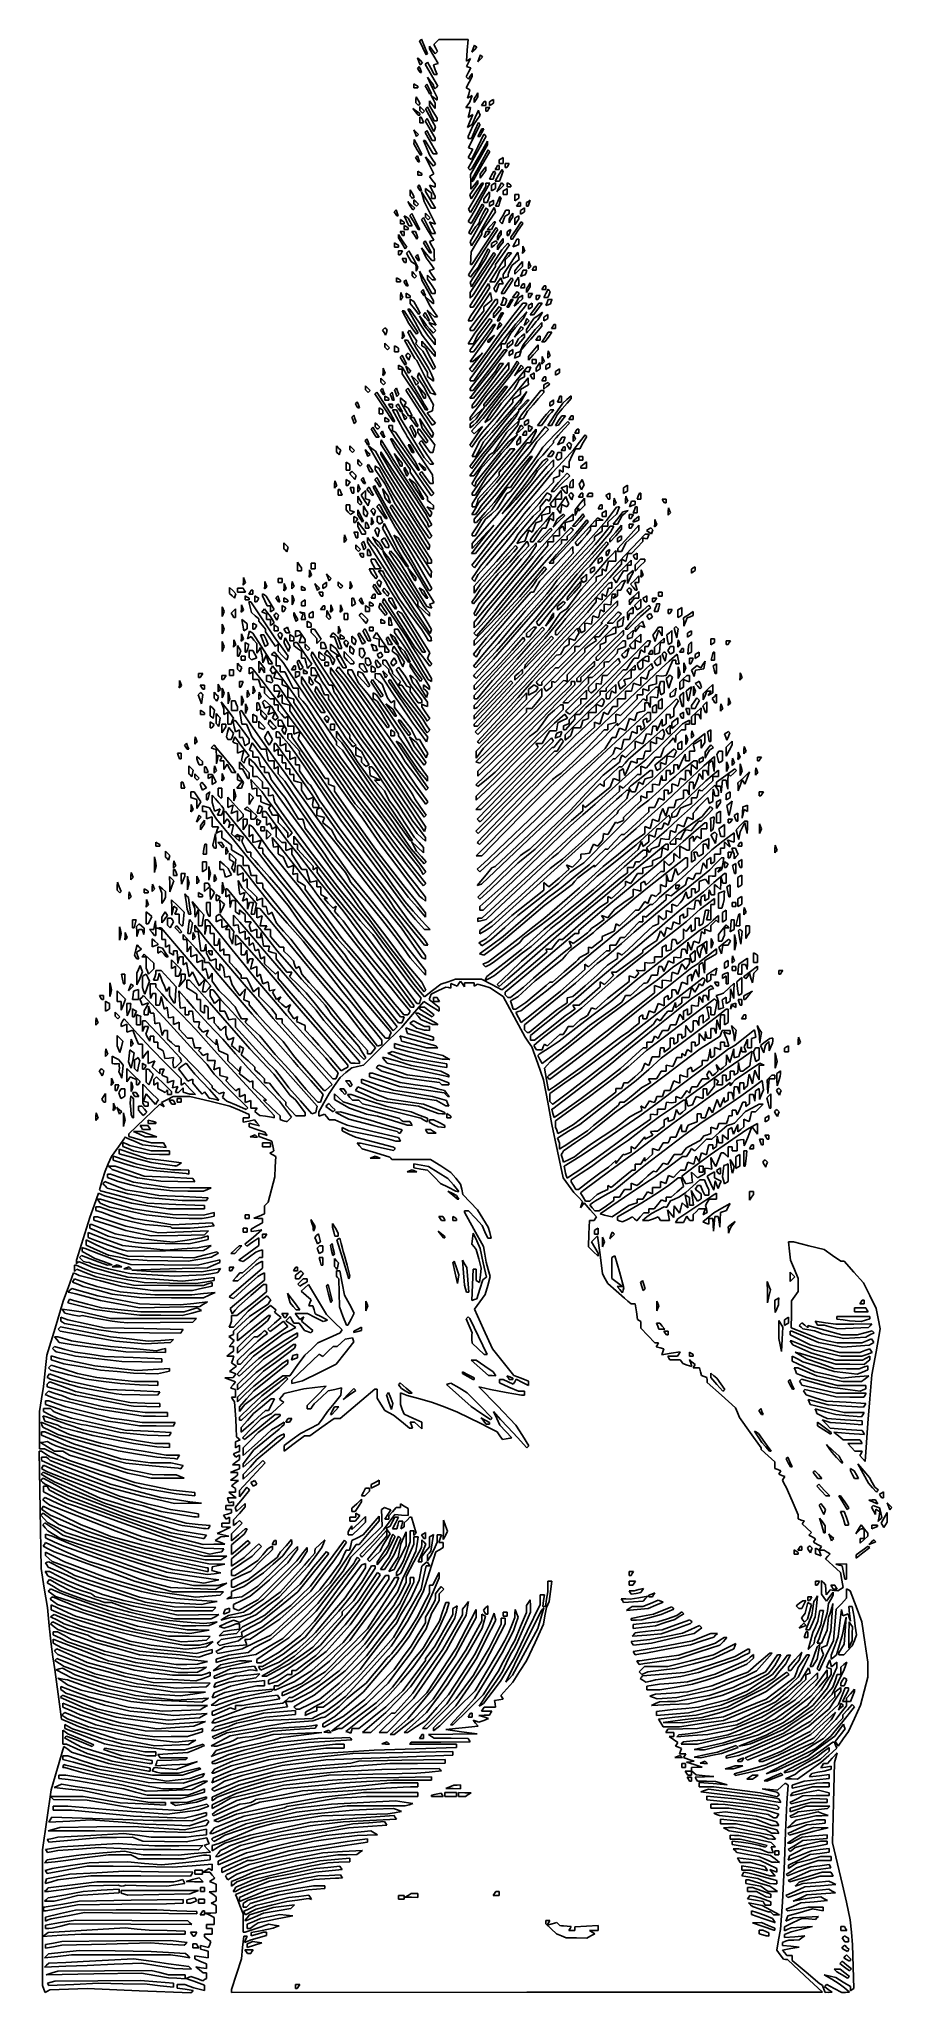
# Model space of a CAD drawing. Extents: x 137 to 489, y 18 to 824.
import ezdxf

# ---------------------------------------------------------------- set-up
doc = ezdxf.new("R2010")
doc.units = 0
doc.layers.add('Vrstva_1', color=7, linetype='CONTINUOUS')

msp = doc.modelspace()

# ---------------------------------------------------------------- linework, layer by layer
at = {"layer": 'Vrstva_1', "color": 7}
for p, q in [((294.088592, 822.813096), (294.476003, 823.200518)), ((295.466258, 819.924096), (294.088592, 822.813096)), ((294.476003, 823.200518), (294.863443, 823.58794)), ((294.863443, 823.58794), (296.120806, 820.578641)), ((299.924476, 821.303128), (300.980013, 822.358645)), ((300.980013, 822.358645), (302.035521, 823.41416)), ((302.035521, 823.41416), (308.049194, 823.41416)), ((308.049194, 823.41416), (314.062838, 823.41416)), ((314.062838, 823.41416), (313.72234, 818.976836)), ((293.808501, 814.380492), (293.262293, 815.814993)), ((293.262293, 815.814993), (294.256346, 814.828327)), ((294.354737, 812.945988), (293.808501, 814.380492)), ((294.256346, 814.828327), (295.2504, 813.84166)), ((296.843924, 817.035098), (295.466258, 819.924096)), ((296.120806, 820.578641), (297.37817, 817.569341)), ((297.110948, 817.302207), (296.843924, 817.035098)), ((297.37817, 817.569341), (297.110948, 817.302207)), ((298.149676, 819.505617), (298.175187, 820.059889)), ((299.914328, 816.514768), (298.149676, 819.505617)), ((298.175187, 820.059889), (298.200699, 820.614159)), ((298.200699, 820.614159), (299.366986, 819.072562)), ((299.366986, 819.072562), (300.533272, 817.530963)), ((301.678951, 813.523958), (299.914328, 816.514768)), ((300.710494, 819.898643), (299.924476, 821.303128)), ((300.533272, 817.530963), (301.014879, 818.012558)), ((301.496485, 818.494156), (300.710494, 819.898643)), ((301.014879, 818.012558), (301.496485, 818.494156)), ((313.72234, 818.976836), (313.381814, 814.53951)), ((313.381814, 814.53951), (314.245644, 815.073379)), ((315.109446, 815.607245), (314.236035, 813.975237)), ((314.245644, 815.073379), (315.109446, 815.607245)), ((315.662287, 818.214994), (316.208494, 819.649495)), ((316.65634, 819.201661), (315.662287, 818.214994)), ((316.208494, 819.649495), (316.754731, 821.083999)), ((317.650422, 820.188327), (316.65634, 819.201661)), ((316.754731, 821.083999), (317.202576, 820.636161)), ((317.202576, 820.636161), (317.650422, 820.188327)), ((318.062268, 814.214994), (318.608504, 815.649495)), ((319.05635, 815.201661), (318.062268, 814.214994)), ((318.608504, 815.649495), (319.15474, 817.083999)), ((320.050403, 816.188327), (319.05635, 815.201661)), ((319.15474, 817.083999), (319.602557, 816.636162)), ((319.602557, 816.636162), (320.050403, 816.188327)), ((293.196898, 811.521442), (293.578157, 811.902719)), ((293.724198, 810.668217), (293.196898, 811.521442)), ((293.578157, 811.902719), (293.959446, 812.283999)), ((294.251528, 809.814994), (293.724198, 810.668217)), ((293.959446, 812.283999), (294.433172, 811.049496)), ((294.579213, 809.814994), (294.251528, 809.814994)), ((294.802583, 813.393825), (294.354737, 812.945988)), ((294.433172, 811.049496), (294.906898, 809.814994)), ((294.906898, 809.814994), (294.579213, 809.814994)), ((295.2504, 813.84166), (294.802583, 813.393825)), ((296.444721, 813.176002), (296.872214, 813.603499)), ((298.994117, 808.658728), (296.444721, 813.176002)), ((296.872214, 813.603499), (297.299707, 814.030995)), ((299.315594, 803.640881), (297.28148, 807.814284)), ((297.28148, 807.814284), (298.486743, 806.300836)), ((297.299707, 814.030995), (298.724712, 811.527698)), ((298.486743, 806.300836), (299.691978, 804.787387)), ((298.724712, 811.527698), (300.149688, 809.0244)), ((301.543512, 804.141454), (298.994117, 808.658728)), ((299.829798, 812.907575), (300.754375, 813.215767)), ((300.569953, 810.960885), (299.829798, 812.907575)), ((300.149688, 809.0244), (300.729883, 809.019298)), ((301.310079, 809.014195), (300.569953, 810.960885)), ((300.729883, 809.019298), (301.310079, 809.014195)), ((300.754375, 813.215767), (301.678951, 813.523958)), ((314.199723, 809.907403), (313.220183, 808.077127)), ((313.220183, 808.077127), (313.728491, 807.568809)), ((314.236035, 813.975237), (313.362595, 812.343232)), ((313.362595, 812.343232), (314.270929, 812.040457)), ((313.728491, 807.568809), (314.236828, 807.060495)), ((315.179263, 811.73768), (314.199723, 809.907403)), ((314.236828, 807.060495), (314.981065, 808.237327)), ((314.270929, 812.040457), (315.179263, 811.73768)), ((315.747978, 808.134704), (314.550907, 805.819833)), ((314.981065, 808.237327), (315.725301, 809.414161)), ((315.725301, 809.414161), (315.736639, 808.774432)), ((315.736639, 808.774432), (315.747978, 808.134704)), ((291.757096, 804.262207), (291.757096, 805.10942)), ((291.757096, 805.10942), (292.55709, 804.614992)), ((291.757096, 803.414993), (291.757096, 804.262207)), ((292.55709, 803.414993), (291.757096, 803.414993)), ((292.55709, 804.614992), (293.357112, 804.120565)), ((293.357112, 803.414993), (292.55709, 803.414993)), ((292.55709, 797.281659), (292.582602, 798.548326)), ((292.582602, 798.548326), (292.608113, 799.814993)), ((292.608113, 799.814993), (293.457118, 798.354992)), ((293.357112, 804.120565), (293.357112, 803.767779)), ((293.357112, 803.767779), (293.357112, 803.414993)), ((293.457118, 798.354992), (294.306123, 796.894988)), ((296.427458, 804.352028), (296.762343, 804.68689)), ((297.320428, 802.68351), (296.427458, 804.352028)), ((296.762343, 804.68689), (297.0972, 805.021756)), ((297.0972, 805.021756), (298.010013, 803.018373)), ((298.213398, 801.014992), (297.320428, 802.68351)), ((298.010013, 803.018373), (298.922797, 801.014992)), ((298.149562, 797.186608), (298.149562, 798.120176)), ((298.149562, 798.120176), (299.324126, 796.567275)), ((298.568098, 801.014992), (298.213398, 801.014992)), ((298.922797, 801.014992), (298.568098, 801.014992)), ((299.618702, 798.866963), (298.68772, 800.614369)), ((298.68772, 800.614369), (300.018699, 799.516415)), ((301.349679, 799.467474), (299.315594, 803.640881)), ((300.549685, 797.119557), (299.618702, 798.866963)), ((299.691978, 804.787387), (300.011301, 803.900837)), ((300.011301, 803.900837), (300.330624, 803.014285)), ((300.018699, 799.516415), (301.349679, 798.41846)), ((300.330624, 803.014285), (300.937068, 803.577869)), ((300.937068, 803.577869), (301.543512, 804.141454)), ((301.349679, 798.942923), (301.349679, 799.467474)), ((301.349679, 798.41846), (301.349679, 798.942923)), ((314.550907, 805.819833), (313.353836, 803.504962)), ((313.353836, 803.504962), (314.07582, 803.058763)), ((314.346869, 800.888267), (313.895934, 799.163966)), ((313.895934, 799.163966), (314.8128, 799.730612)), ((314.07582, 803.058763), (314.797776, 802.612568)), ((314.797776, 802.612568), (314.346869, 800.888267)), ((315.214639, 798.85571), (314.699613, 797.414159)), ((314.8128, 799.730612), (315.729638, 800.29726)), ((315.729638, 800.29726), (315.214639, 798.85571)), ((316.581619, 799.014994), (317.357093, 800.214993)), ((316.581619, 798.214995), (316.581619, 799.014994)), ((317.357093, 798.614994), (316.581619, 797.414992)), ((316.581619, 797.414992), (316.581619, 798.214995)), ((317.357093, 800.214993), (318.132595, 801.414992)), ((318.132595, 799.814993), (317.357093, 798.614994)), ((318.132595, 801.414992), (318.132595, 800.614993)), ((318.132595, 800.614993), (318.132595, 799.814993)), ((322.957106, 797.719859), (323.757099, 798.214286)), ((323.757099, 798.214286), (324.557093, 798.708711)), ((324.557093, 798.708711), (324.557093, 797.908711)), ((292.455043, 793.614994), (291.357099, 795.014994)), ((291.357099, 795.014994), (292.757102, 793.917037)), ((293.553014, 792.214994), (292.455043, 793.614994)), ((293.090428, 796.748326), (292.55709, 797.281659)), ((292.757102, 793.917037), (294.157106, 792.819082)), ((293.623767, 796.214993), (293.090428, 796.748326)), ((293.855046, 792.214994), (293.553014, 792.214994)), ((293.963754, 796.554992), (293.623767, 796.214993)), ((294.157106, 792.214994), (293.855046, 792.214994)), ((293.966135, 796.554992), (293.963754, 796.554992)), ((294.306123, 796.894988), (293.966135, 796.554992)), ((294.157106, 794.908327), (294.157106, 795.734994)), ((294.157106, 795.734994), (295.103764, 794.788328)), ((294.157106, 794.081659), (294.157106, 794.908327)), ((294.690444, 793.548326), (294.157106, 794.081659)), ((294.157106, 792.819082), (294.157106, 792.517037)), ((294.157106, 792.517037), (294.157106, 792.214994)), ((294.157106, 790.214992), (294.157106, 791.414983)), ((294.157106, 791.414983), (294.471524, 791.414983)), ((294.157106, 789.015002), (294.157106, 790.214992)), ((294.471524, 791.414983), (294.785915, 791.414983)), ((295.223754, 793.014993), (294.690444, 793.548326)), ((294.785915, 791.414983), (295.246403, 790.214992)), ((295.103764, 794.788328), (296.05045, 793.841661)), ((295.637102, 793.428327), (295.223754, 793.014993)), ((295.246403, 790.214992), (295.706891, 789.015002)), ((296.05045, 793.841661), (295.637102, 793.428327)), ((296.353134, 789.886655), (296.791342, 790.324863)), ((298.450318, 786.308057), (296.353134, 789.886655)), ((296.524148, 794.85768), (296.901553, 795.235071)), ((298.603134, 791.137953), (296.524148, 794.85768)), ((296.791342, 790.324863), (297.22955, 790.763071)), ((296.901553, 795.235071), (297.278929, 795.612458)), ((297.22955, 790.763071), (298.617477, 788.088725)), ((297.278929, 795.612458), (298.661386, 792.713415)), ((298.149562, 796.25304), (298.149562, 797.186608)), ((299.744844, 793.633706), (298.149562, 796.25304)), ((300.682148, 787.418246), (298.603134, 791.137953)), ((298.661386, 792.713415), (300.043843, 789.814372)), ((299.324126, 796.567275), (300.498661, 795.014371)), ((301.341855, 791.014363), (299.744844, 793.633706)), ((300.498661, 795.014371), (300.524173, 796.066963)), ((300.524173, 796.066963), (300.549685, 797.119557)), ((301.34469, 790.414381), (301.341855, 791.014363)), ((301.347524, 789.814372), (301.34469, 790.414381)), ((313.925839, 796.414161), (313.152066, 795.414161)), ((313.152066, 795.414161), (314.136737, 795.414161)), ((314.699613, 797.414159), (313.925839, 796.414161)), ((314.602639, 793.347129), (314.083843, 791.280111)), ((314.083843, 791.280111), (315.051874, 791.878363)), ((314.136737, 795.414161), (315.121436, 795.414161)), ((315.121436, 795.414161), (314.602639, 793.347129)), ((315.483931, 791.145408), (314.948013, 789.814174)), ((315.051874, 791.878363), (316.019877, 792.476632)), ((316.019877, 792.476632), (315.483931, 791.145408)), ((315.772243, 788.323575), (317.04942, 791.268885)), ((317.571789, 790.025837), (316.069994, 787.814161)), ((317.04942, 791.268885), (318.326598, 794.214159)), ((319.073556, 792.237484), (317.571789, 790.025837)), ((318.326598, 794.214159), (318.700063, 793.225823)), ((318.700063, 793.225823), (319.073556, 792.237484)), ((319.66268, 796.214993), (320.157099, 797.014993)), ((320.509899, 796.214993), (319.66268, 796.214993)), ((320.157099, 797.014993), (320.651518, 797.814992)), ((321.35709, 796.214993), (320.509899, 796.214993)), ((320.651518, 797.814992), (321.004318, 797.814992)), ((321.004318, 797.814992), (321.35709, 797.814992)), ((321.35709, 797.814992), (321.35709, 797.014993)), ((321.35709, 797.014993), (321.35709, 796.214993)), ((321.35709, 794.614995), (321.35709, 795.414994)), ((321.35709, 795.414994), (322.204309, 795.414994)), ((321.35709, 793.814992), (321.35709, 794.614995)), ((321.70989, 793.814992), (321.35709, 793.814992)), ((322.06269, 793.814992), (321.70989, 793.814992)), ((322.557109, 794.614995), (322.06269, 793.814992)), ((322.204309, 795.414994), (323.051528, 795.414994)), ((323.051528, 795.414994), (322.557109, 794.614995)), ((322.957106, 796.919856), (322.957106, 797.719859)), ((322.957106, 796.120566), (322.957106, 796.919856)), ((323.757099, 796.614993), (322.957106, 796.120566)), ((324.557093, 797.108712), (323.757099, 796.614993)), ((324.557093, 797.908711), (324.557093, 797.108712)), ((292.208542, 784.780495), (291.662306, 786.214996)), ((291.662306, 786.214996), (292.656387, 785.22834)), ((291.792416, 781.279707), (291.827849, 782.214885)), ((291.827849, 782.214885), (293.450343, 779.13938)), ((292.754778, 783.345994), (292.208542, 784.780495)), ((292.656387, 785.22834), (293.650441, 784.241657)), ((293.202595, 783.793811), (292.754778, 783.345994)), ((293.650441, 784.241657), (293.202595, 783.793811)), ((294.932013, 789.015002), (294.157106, 789.015002)), ((295.706891, 789.015002), (294.932013, 789.015002)), ((296.977861, 778.814359), (295.726054, 781.814378)), ((295.726054, 781.814378), (296.057764, 781.814378)), ((296.057764, 781.814378), (296.389474, 781.814378)), ((296.353672, 785.087203), (296.716054, 785.449585)), ((298.85743, 780.650785), (296.353672, 785.087203)), ((296.389474, 781.814378), (298.041506, 779.014372)), ((296.716054, 785.449585), (297.078435, 785.811966)), ((297.078435, 785.811966), (298.148173, 783.813172)), ((298.148173, 783.813172), (299.217883, 781.814378)), ((300.547502, 782.729459), (298.450318, 786.308057)), ((298.617477, 788.088725), (300.005433, 785.414378)), ((299.217883, 781.814378), (299.882693, 781.814378)), ((299.882693, 781.814378), (300.547502, 781.814378)), ((300.005433, 785.414378), (300.343776, 786.416312)), ((300.043843, 789.814372), (300.695669, 789.814372)), ((300.343776, 786.416312), (300.682148, 787.418246)), ((300.547502, 782.271918), (300.547502, 782.729459)), ((300.547502, 781.814378), (300.547502, 782.271918)), ((300.695669, 789.814372), (301.347524, 789.814372)), ((314.412038, 788.482939), (313.876091, 787.151704)), ((313.876091, 787.151704), (314.824167, 787.737654)), ((315.108992, 785.57652), (314.147991, 783.338879)), ((314.147991, 783.338879), (314.147991, 782.976526)), ((314.147991, 782.976526), (314.147991, 782.614174)), ((314.147991, 782.614174), (314.794035, 782.614174)), ((316.61932, 783.555474), (314.18589, 778.734876)), ((314.948013, 789.814174), (314.412038, 788.482939)), ((314.794035, 782.614174), (315.440079, 782.614174)), ((314.824167, 787.737654), (315.772243, 788.323575)), ((316.069994, 787.814161), (315.108992, 785.57652)), ((315.440079, 782.614174), (316.875033, 785.866533)), ((319.05275, 788.376073), (316.61932, 783.555474)), ((316.875033, 785.866533), (318.309959, 789.118892)), ((321.553361, 783.475481), (317.840315, 776.921865)), ((318.037606, 779.15361), (320.626063, 784.402778)), ((318.100819, 783.414989), (318.957109, 785.015005)), ((318.500816, 783.414989), (318.100819, 783.414989)), ((318.309959, 789.118892), (318.681354, 788.747468)), ((318.900813, 783.414989), (318.500816, 783.414989)), ((318.681354, 788.747468), (319.05275, 788.376073)), ((319.757102, 785.015005), (318.900813, 783.414989)), ((318.957109, 785.015005), (319.813398, 786.614992)), ((320.613392, 786.614992), (319.757102, 785.015005)), ((319.813398, 786.614992), (320.213395, 786.614992)), ((320.213395, 786.614992), (320.613392, 786.614992)), ((320.626063, 784.402778), (321.089698, 783.939144)), ((321.089698, 783.939144), (321.553361, 783.475481)), ((291.756983, 780.344558), (291.792416, 781.279707)), ((293.141962, 777.931367), (291.756983, 780.344558)), ((292.396876, 774.721443), (292.778164, 775.102731)), ((292.924205, 773.868215), (292.396876, 774.721443)), ((292.778164, 775.102731), (293.159452, 775.483991)), ((293.451534, 773.014986), (292.924205, 773.868215)), ((294.526942, 775.518177), (293.141962, 777.931367)), ((293.159452, 775.483991), (293.633178, 774.249503)), ((293.450343, 779.13938), (295.072809, 776.063903)), ((293.633178, 774.249503), (294.106876, 773.014986)), ((294.799918, 775.791153), (294.526942, 775.518177)), ((294.800117, 775.790926), (294.799918, 775.791153)), ((295.072809, 776.063903), (294.800117, 775.790926)), ((298.182529, 771.505849), (296.474287, 775.014375)), ((296.474287, 775.014375), (298.13091, 773.101046)), ((298.229669, 775.814369), (296.977861, 778.814359)), ((298.041506, 779.014372), (299.693565, 776.214366)), ((299.452507, 773.944977), (298.229669, 775.814369)), ((301.361187, 776.214366), (298.85743, 780.650785)), ((300.675373, 772.075556), (299.452507, 773.944977)), ((299.693565, 776.214366), (300.527376, 776.214366)), ((300.527376, 776.214366), (301.361187, 776.214366)), ((317.840315, 776.921865), (314.127269, 770.368249)), ((315.060548, 776.424498), (314.143682, 774.711266)), ((314.143682, 774.711266), (314.796387, 774.307868)), ((314.18589, 778.734876), (315.081666, 778.436274)), ((314.796387, 774.307868), (315.449121, 773.90447)), ((315.977443, 778.137701), (315.060548, 776.424498)), ((315.081666, 778.436274), (315.977443, 778.137701)), ((318.622507, 773.859144), (315.096973, 767.746911)), ((315.449121, 773.90447), (318.037606, 779.15361)), ((315.596466, 770.214186), (318.858094, 775.81417)), ((322.148041, 779.971405), (318.622507, 773.859144)), ((318.858094, 775.81417), (322.119694, 781.414183)), ((319.051049, 771.892041), (322.344964, 777.89378)), ((323.001751, 777.236992), (319.676287, 771.325991)), ((322.119694, 781.414183), (322.133868, 780.692794)), ((322.133868, 780.692794), (322.148041, 779.971405)), ((322.344964, 777.89378), (322.673357, 777.565386)), ((322.673357, 777.565386), (323.001751, 777.236992)), ((326.957102, 773.720558), (327.757096, 774.215005)), ((327.757096, 774.215005), (328.55709, 774.709424)), ((328.55709, 774.709424), (328.55709, 773.462208)), ((293.357112, 768.262221), (293.357112, 769.109411)), ((293.357112, 769.109411), (294.157106, 768.614992)), ((293.357112, 767.415002), (293.357112, 768.262221)), ((294.157106, 767.415002), (293.357112, 767.415002)), ((293.779219, 773.014986), (293.451534, 773.014986)), ((294.106876, 773.014986), (293.779219, 773.014986)), ((294.157106, 768.614992), (294.957099, 768.120574)), ((294.957099, 767.415002), (294.157106, 767.415002)), ((294.957099, 768.120574), (294.957099, 767.767774)), ((294.957099, 767.767774), (294.957099, 767.415002)), ((298.13091, 773.101046), (299.787534, 771.187717)), ((298.147635, 766.920016), (299.019203, 767.458684)), ((299.322142, 765.367197), (298.147635, 766.920016)), ((299.890772, 767.997323), (298.182529, 771.505849)), ((299.019203, 767.458684), (299.890772, 767.997323)), ((299.787534, 771.187717), (300.231439, 771.631622)), ((300.231439, 771.631622), (300.675373, 772.075556)), ((314.127269, 770.368249), (314.537641, 769.957877)), ((314.537641, 769.957877), (314.948013, 769.547506)), ((314.948013, 769.547506), (315.272239, 769.880832)), ((315.096973, 767.746911), (315.183713, 764.692155)), ((315.272239, 769.880832), (315.596466, 770.214186)), ((315.757106, 765.890331), (319.051049, 771.892041)), ((315.757106, 765.31932), (315.757106, 765.890331)), ((319.676287, 771.325991), (316.350822, 765.414961)), ((319.007991, 767.815027), (320.182554, 769.367931)), ((319.007991, 767.015005), (319.007991, 767.815027)), ((320.182554, 767.767915), (319.007991, 766.215011)), ((319.007991, 766.215011), (319.007991, 767.015005)), ((320.182554, 769.367931), (321.35709, 770.920835)), ((321.35709, 769.320819), (320.182554, 767.767915)), ((321.35709, 770.920835), (321.35709, 770.120813)), ((321.35709, 770.120813), (321.35709, 769.320819)), ((322.900809, 765.815015), (323.79378, 767.483544)), ((323.643373, 765.815015), (322.900809, 765.815015)), ((324.385909, 765.815015), (323.643373, 765.815015)), ((323.79378, 767.483544), (324.686721, 769.152044)), ((324.890334, 767.129525), (324.385909, 765.815015)), ((324.686721, 769.152044), (325.04074, 768.798026)), ((325.394759, 768.444035), (324.890334, 767.129525)), ((325.04074, 768.798026), (325.394759, 768.444035)), ((325.262665, 769.814983), (325.757112, 770.615005)), ((326.109883, 769.814983), (325.262665, 769.814983)), ((325.266633, 765.015021), (326.669811, 767.390397)), ((325.757112, 770.615005), (326.251531, 771.414999)), ((326.957102, 769.814983), (326.109883, 769.814983)), ((326.251531, 771.414999), (326.604331, 771.414999)), ((326.604331, 771.414999), (326.957102, 771.414999)), ((326.669811, 767.390397), (328.072989, 769.765802)), ((326.957102, 772.967789), (326.957102, 773.720558)), ((326.957102, 772.214992), (326.957102, 772.967789)), ((327.757096, 772.214992), (326.957102, 772.214992)), ((326.957102, 771.414999), (326.957102, 770.615005)), ((326.957102, 770.615005), (326.957102, 769.814983)), ((327.799332, 767.125925), (326.996759, 765.014964)), ((328.55709, 772.214992), (327.757096, 772.214992)), ((328.601934, 769.236857), (327.799332, 767.125925)), ((328.072989, 769.765802), (328.337461, 769.501329)), ((328.337461, 769.501329), (328.601934, 769.236857)), ((328.55709, 773.462208), (328.55709, 772.214992)), ((329.357112, 771.414999), (329.357112, 772.214992)), ((329.357112, 772.214992), (330.204331, 772.214992)), ((329.357112, 770.615005), (329.357112, 771.414999)), ((329.709883, 770.615005), (329.357112, 770.615005)), ((330.062683, 770.615005), (329.709883, 770.615005)), ((330.557102, 771.414999), (330.062683, 770.615005)), ((330.204331, 772.214992), (331.051521, 772.214992)), ((331.051521, 772.214992), (330.557102, 771.414999)), ((290.157109, 758.881641), (290.18262, 760.148303)), ((290.690447, 758.348303), (290.157109, 758.881641)), ((290.18262, 760.148303), (290.208132, 761.414964)), ((290.208132, 761.414964), (291.057137, 759.95498)), ((291.223757, 757.814964), (290.690447, 758.348303)), ((291.057137, 759.95498), (291.906142, 758.494967)), ((291.563773, 758.15498), (291.223757, 757.814964)), ((291.566126, 758.15498), (291.563773, 758.15498)), ((291.906142, 758.494967), (291.566126, 758.15498)), ((293.196898, 762.721424), (293.578157, 763.102684)), ((293.724198, 761.868196), (293.196898, 762.721424)), ((293.578157, 763.102684), (293.959446, 763.483972)), ((294.251528, 761.014967), (293.724198, 761.868196)), ((293.959446, 763.483972), (294.433172, 762.249484)), ((294.579213, 761.014967), (294.251528, 761.014967)), ((294.433172, 762.249484), (294.906898, 761.014967)), ((294.906898, 761.014967), (294.579213, 761.014967)), ((295.395194, 758.614363), (294.834047, 760.614375)), ((294.834047, 760.614375), (296.936192, 757.214359)), ((295.956312, 756.614378), (295.395194, 758.614363)), ((296.547647, 761.382621), (296.547647, 762.010296)), ((296.547647, 762.010296), (297.747638, 761.014372)), ((296.547647, 760.754945), (296.547647, 761.382621)), ((298.581364, 757.284659), (296.547647, 760.754945)), ((297.747638, 761.014372), (298.947657, 760.018448)), ((299.338214, 761.032599), (298.128784, 763.371408)), ((298.128784, 763.371408), (299.338214, 762.907292)), ((298.947657, 760.018448), (298.947657, 758.916422)), ((298.947657, 758.916422), (298.947657, 757.814369)), ((298.947657, 757.814369), (299.74765, 757.814369)), ((300.49662, 763.814378), (299.322142, 765.367197)), ((299.338214, 762.907292), (300.547644, 762.443175)), ((300.547644, 758.693818), (299.338214, 761.032599)), ((299.74765, 757.814369), (300.547644, 757.814369)), ((300.522132, 763.128791), (300.49662, 763.814378)), ((300.547644, 762.443175), (300.522132, 763.128791)), ((300.547644, 758.254107), (300.547644, 758.693818)), ((300.547644, 757.814369), (300.547644, 758.254107)), ((317.367921, 758.850318), (314.256161, 753.486489)), ((316.485298, 761.72601), (314.822494, 759.390857)), ((314.822494, 759.390857), (315.116674, 758.508347)), ((315.116674, 758.508347), (315.410825, 757.625865)), ((315.183713, 764.692155), (315.27017, 761.637399)), ((315.27017, 761.637399), (316.709121, 763.41441)), ((315.410825, 757.625865), (317.590809, 760.920007)), ((315.757106, 764.748309), (315.757106, 765.31932)), ((316.05395, 765.081635), (315.757106, 764.748309)), ((316.350822, 765.414961), (316.05395, 765.081635)), ((318.148072, 764.061163), (316.485298, 761.72601)), ((316.709121, 763.41441), (318.148072, 765.191421)), ((320.066135, 758.814177), (317.105858, 753.414177)), ((320.47971, 764.214177), (317.367921, 758.850318)), ((317.590809, 760.920007), (319.770765, 764.214177)), ((318.148072, 765.191421), (318.148072, 764.626306)), ((318.148072, 764.626306), (318.148072, 764.061163)), ((318.227272, 757.451137), (321.348076, 762.79161)), ((319.770765, 764.214177), (320.125238, 764.214177)), ((323.026384, 764.214177), (320.066135, 758.814177)), ((320.125238, 764.214177), (320.47971, 764.214177)), ((320.557096, 757.509163), (321.73166, 759.062066)), ((321.348076, 763.502879), (321.348076, 764.214177)), ((321.348076, 764.214177), (322.187216, 764.214177)), ((321.348076, 762.79161), (321.348076, 763.502879)), ((321.73166, 759.062066), (322.906224, 760.61497)), ((322.187216, 764.214177), (323.026384, 764.214177)), ((322.957247, 758.745833), (322.471644, 757.480391)), ((322.906224, 760.61497), (322.931735, 759.680388)), ((322.931735, 759.680388), (322.957247, 758.745833)), ((323.757099, 763.320555), (324.557093, 763.814974)), ((323.757099, 762.120536), (323.757099, 763.320555)), ((323.757099, 760.920545), (323.757099, 762.120536)), ((324.557093, 761.414964), (323.757099, 760.920545)), ((324.557093, 763.814974), (325.357115, 764.309392)), ((325.357115, 761.909383), (324.557093, 761.414964)), ((326.131682, 765.015021), (325.266633, 765.015021)), ((325.357115, 764.309392), (325.357115, 763.109402)), ((325.357115, 763.109402), (325.357115, 761.909383)), ((325.970192, 760.61497), (326.928472, 762.483484)), ((327.416032, 761.995925), (325.970192, 760.61497)), ((326.996759, 765.014964), (326.131682, 765.015021)), ((326.304198, 756.618347), (327.217011, 758.621733)), ((326.928472, 762.483484), (327.886724, 764.351997)), ((327.217011, 758.621733), (327.455405, 758.383339)), ((327.693798, 758.144945), (327.232233, 756.379896)), ((328.861871, 763.376879), (327.416032, 761.995925)), ((327.455405, 758.383339), (327.693798, 758.144945)), ((327.886724, 764.351997), (328.374312, 763.864438)), ((328.374312, 763.864438), (328.861871, 763.376879)), ((328.55709, 760.920545), (329.357112, 761.414964)), ((328.55709, 760.167748), (328.55709, 760.920545)), ((328.55709, 759.41498), (328.55709, 760.167748)), ((329.357112, 759.41498), (328.55709, 759.41498)), ((329.357112, 761.414964), (330.157106, 761.909383)), ((330.157106, 759.41498), (329.357112, 759.41498)), ((330.157106, 763.462174), (330.157106, 764.309392)), ((330.157106, 764.309392), (330.957099, 763.814974)), ((330.157106, 762.614955), (330.157106, 763.462174)), ((330.957099, 762.614955), (330.157106, 762.614955)), ((330.157106, 761.909383), (330.157106, 760.662196)), ((330.157106, 760.662196), (330.157106, 759.41498)), ((330.957099, 763.814974), (331.757093, 763.320555)), ((331.757093, 762.614955), (330.957099, 762.614955)), ((331.757093, 763.320555), (331.757093, 762.967755)), ((331.757093, 762.967755), (331.757093, 762.614955)), ((333.357109, 758.167764), (333.357109, 759.41498)), ((333.357109, 759.41498), (334.157102, 759.41498)), ((333.357109, 756.920548), (333.357109, 758.167764)), ((334.157102, 759.41498), (334.957096, 759.41498)), ((334.957096, 757.909386), (334.157102, 757.414967)), ((334.957096, 759.41498), (334.957096, 758.662183)), ((334.957096, 758.662183), (334.957096, 757.909386)), ((283.596888, 752.322243), (283.978176, 752.703503)), ((284.124217, 751.469015), (283.596888, 752.322243)), ((283.978176, 752.703503), (284.359436, 753.084791)), ((284.651518, 750.615786), (284.124217, 751.469015)), ((284.359436, 753.084791), (284.833162, 751.850303)), ((284.979203, 750.615786), (284.651518, 750.615786)), ((284.833162, 751.850303), (285.306888, 750.615786)), ((285.306888, 750.615786), (284.979203, 750.615786)), ((288.679436, 748.666769), (287.744967, 750.71772)), ((287.744967, 750.71772), (288.546718, 750.222196)), ((288.546718, 750.222196), (289.348498, 749.726671)), ((290.237414, 754.852164), (289.178306, 756.615796)), ((289.178306, 756.615796), (290.620091, 755.234841)), ((289.348498, 749.726671), (290.180948, 748.171244)), ((290.092082, 750.817443), (290.468778, 751.194139)), ((291.803613, 747.916608), (290.092082, 750.817443)), ((291.296523, 753.088561), (290.237414, 754.852164)), ((290.468778, 751.194139), (290.845474, 751.570835)), ((290.620091, 755.234841), (292.061849, 753.853887)), ((290.845474, 751.570835), (292.517546, 748.293304)), ((291.6792, 753.47121), (291.296523, 753.088561)), ((292.061849, 753.853887), (291.6792, 753.47121)), ((291.757096, 756.509128), (291.757096, 757.335796)), ((291.757096, 757.335796), (292.703754, 756.389137)), ((291.757096, 755.68246), (291.757096, 756.509128)), ((292.290435, 755.149122), (291.757096, 755.68246)), ((292.823773, 754.615783), (292.290435, 755.149122)), ((292.703754, 756.389137), (293.650441, 755.442451)), ((293.237093, 755.029131), (292.823773, 754.615783)), ((293.650441, 755.442451), (293.237093, 755.029131)), ((294.874866, 749.208243), (295.255446, 749.588822)), ((295.255446, 749.588822), (295.636025, 749.96943)), ((295.636025, 749.96943), (297.308098, 746.6919)), ((298.319839, 751.902744), (295.956312, 756.614378)), ((296.557115, 750.909115), (296.557115, 751.735783)), ((296.557115, 751.735783), (297.503773, 750.789125)), ((296.557115, 750.082448), (296.557115, 750.909115)), ((297.090425, 749.549137), (296.557115, 750.082448)), ((296.936192, 757.214359), (299.038337, 753.814372)), ((297.503773, 750.789125), (298.450432, 749.842466)), ((298.450432, 749.842466), (298.037112, 749.429118)), ((300.683395, 747.191109), (298.319839, 751.902744)), ((300.615109, 753.814372), (298.581364, 757.284659)), ((299.038337, 753.814372), (299.826709, 753.814372)), ((299.826709, 753.814372), (300.615109, 753.814372)), ((315.60086, 750.877509), (314.095861, 748.34087)), ((314.256161, 753.486489), (314.681329, 752.798577)), ((314.681329, 752.798577), (315.106469, 752.110637)), ((315.106469, 752.110637), (318.227272, 757.451137)), ((315.408302, 747.529736), (317.655694, 751.527777)), ((317.105858, 753.414177), (315.60086, 750.877509)), ((320.594428, 754.834476), (317.456079, 749.324322)), ((317.655694, 751.527777), (319.903115, 755.525789)), ((322.353638, 753.075493), (318.630954, 746.504841)), ((318.915865, 749.030936), (320.191058, 751.496907)), ((319.903115, 755.525789), (320.248772, 755.180133)), ((320.191058, 751.496907), (321.46628, 753.962851)), ((320.248772, 755.180133), (320.594428, 754.834476)), ((320.557096, 756.86207), (320.557096, 757.509163)), ((320.557096, 756.214977), (320.557096, 756.86207)), ((321.271512, 756.214977), (320.557096, 756.214977)), ((321.271654, 756.214977), (321.271512, 756.214977)), ((321.986041, 756.214977), (321.271654, 756.214977)), ((321.39102, 748.193723), (324.828539, 754.173266)), ((321.46628, 753.962851), (321.909959, 753.519172)), ((321.909959, 753.519172), (322.353638, 753.075493)), ((322.471644, 757.480391), (321.986041, 756.214977)), ((325.442381, 752.331711), (322.59532, 748.281144)), ((322.957106, 756.120555), (323.757099, 756.614974)), ((322.957106, 755.320533), (322.957106, 756.120555)), ((322.957106, 754.520539), (322.957106, 755.320533)), ((323.757099, 755.014958), (322.957106, 754.520539)), ((323.757099, 756.614974), (324.557093, 757.109392)), ((324.557093, 755.509377), (323.757099, 755.014958)), ((324.557093, 757.109392), (324.557093, 756.309399)), ((324.557093, 756.309399), (324.557093, 755.509377)), ((324.828539, 754.173266), (325.135474, 753.252489)), ((325.135474, 753.252489), (325.442381, 752.331711)), ((325.391414, 754.614961), (326.304198, 756.618347)), ((326.080942, 754.614961), (325.391414, 754.614961)), ((326.770668, 754.614819), (326.080942, 754.614961)), ((327.232233, 756.379896), (326.770668, 754.614819)), ((326.999254, 748.440281), (328.350671, 750.728038)), ((328.350671, 750.728038), (329.702088, 753.015796)), ((329.244973, 750.452057), (328.670164, 748.898161)), ((330.101036, 750.981144), (329.244973, 750.452057)), ((329.702088, 753.015796), (330.329594, 753.015796)), ((330.957099, 751.510202), (330.101036, 750.981144)), ((330.329594, 753.015796), (330.957099, 753.015796)), ((330.957099, 753.015796), (330.957099, 752.262999)), ((330.957099, 752.262999), (330.957099, 751.510202)), ((330.981619, 749.415796), (331.757093, 750.615786)), ((331.757093, 750.615786), (332.532595, 751.815777)), ((332.532595, 750.215789), (331.757093, 749.015799)), ((332.532595, 751.815777), (332.532595, 751.015783)), ((332.532595, 751.015783), (332.532595, 750.215789)), ((334.157102, 757.414967), (333.357109, 756.920548)), ((333.358923, 749.72137), (334.158917, 750.215789)), ((333.370261, 748.368564), (333.358923, 749.72137)), ((334.06268, 754.614961), (334.557099, 755.414955)), ((334.909899, 754.614961), (334.06268, 754.614961)), ((334.158917, 750.215789), (334.95891, 750.710208)), ((334.557099, 755.414955), (335.051518, 756.214977)), ((335.75709, 754.614961), (334.909899, 754.614961)), ((334.947572, 750.063002), (334.936233, 749.415796)), ((334.95891, 750.710208), (334.947572, 750.063002)), ((335.051518, 756.214977), (335.404318, 756.214977)), ((335.404318, 756.214977), (335.75709, 756.214977)), ((335.75709, 756.214977), (335.75709, 755.414955)), ((335.75709, 755.414955), (335.75709, 754.614961)), ((335.75709, 752.921374), (336.557112, 753.415792)), ((335.75709, 752.121352), (335.75709, 752.921374)), ((335.75709, 751.321358), (335.75709, 752.121352)), ((336.557112, 751.815777), (335.75709, 751.321358)), ((336.557112, 753.415792), (337.357106, 753.910211)), ((337.357106, 752.310224), (336.557112, 751.815777)), ((337.357106, 753.910211), (337.357106, 753.110218)), ((337.357106, 753.110218), (337.357106, 752.310224)), ((338.157099, 756.120555), (338.947937, 756.609304)), ((338.157099, 755.367758), (338.157099, 756.120555)), ((338.157099, 754.614961), (338.157099, 755.367758)), ((338.471518, 754.614961), (338.157099, 754.614961)), ((338.785909, 754.614961), (338.471518, 754.614961)), ((339.262356, 755.856507), (338.785909, 754.614961)), ((338.947937, 756.609304), (339.738775, 757.098082)), ((339.738775, 757.098082), (339.262356, 755.856507)), ((285.35709, 741.662643), (285.371263, 742.339216)), ((286.715055, 739.36383), (285.35709, 741.662643)), ((285.371263, 742.339216), (285.385436, 743.015789)), ((285.385436, 743.015789), (287.071739, 740.382262)), ((286.557109, 743.415786), (286.06269, 744.21578)), ((286.06269, 744.21578), (286.90988, 744.21578)), ((286.157112, 748.263002), (286.157112, 749.110221)), ((286.157112, 749.110221), (286.957106, 748.615802)), ((286.157112, 747.415783), (286.157112, 748.263002)), ((286.957106, 747.415783), (286.157112, 747.415783)), ((287.051528, 742.615792), (286.557109, 743.415786)), ((286.90988, 744.21578), (287.757099, 744.21578)), ((286.957106, 748.615802), (287.757099, 748.121355)), ((287.757099, 747.415783), (286.957106, 747.415783)), ((287.404328, 742.615792), (287.051528, 742.615792)), ((287.757099, 742.615792), (287.404328, 742.615792)), ((287.757099, 748.121355), (287.757099, 747.768583)), ((287.757099, 747.768583), (287.757099, 747.415783)), ((287.757099, 745.862992), (287.757099, 746.710211)), ((287.757099, 746.710211), (288.557093, 746.215792)), ((287.757099, 745.015802), (287.757099, 745.862992)), ((288.557093, 745.015802), (287.757099, 745.015802)), ((287.757099, 744.21578), (287.757099, 743.415786)), ((287.757099, 743.415786), (287.757099, 742.615792)), ((288.557093, 746.215792), (289.357115, 745.721374)), ((289.357115, 745.015802), (288.557093, 745.015802)), ((289.613934, 746.615789), (288.679436, 748.666769)), ((289.357115, 745.721374), (289.357115, 745.368574)), ((289.357115, 745.368574), (289.357115, 745.015802)), ((290.313666, 746.615789), (289.613934, 746.615789)), ((290.180948, 748.171244), (291.013398, 746.615789)), ((291.013398, 746.615789), (290.313666, 746.615789)), ((291.919975, 742.652104), (290.943496, 744.215723)), ((290.943496, 744.215723), (291.664687, 744.215723)), ((291.664687, 744.215723), (292.385849, 744.215723)), ((293.515143, 745.015802), (291.803613, 747.916608)), ((292.896482, 741.088514), (291.919975, 742.652104)), ((292.385849, 744.215723), (292.890274, 742.901241)), ((292.517546, 748.293304), (294.189619, 745.015802)), ((292.890274, 742.901241), (293.394699, 741.586731)), ((293.394699, 741.586731), (293.145647, 741.337679)), ((293.852381, 745.015802), (293.515143, 745.015802)), ((294.189619, 745.015802), (293.852381, 745.015802)), ((297.392457, 744.938388), (294.874866, 749.208243)), ((297.623764, 749.015799), (297.090425, 749.549137)), ((297.308098, 746.6919), (298.98017, 743.414369)), ((299.910076, 740.668504), (297.392457, 744.938388)), ((298.037112, 749.429118), (297.623764, 749.015799)), ((299.358765, 745.792892), (298.128784, 748.171386)), ((298.128784, 748.171386), (299.406076, 747.681248)), ((298.98017, 743.414369), (299.784444, 743.414369)), ((300.588746, 743.414369), (299.358765, 745.792892)), ((299.406076, 747.681248), (300.683395, 747.191109)), ((299.784444, 743.414369), (300.588746, 743.414369)), ((314.095861, 748.34087), (314.752082, 747.935289)), ((317.456079, 749.324322), (314.317729, 743.814167)), ((314.317729, 743.814167), (314.698309, 743.415418)), ((314.698309, 743.415418), (315.078888, 743.016696)), ((314.752082, 747.935289), (315.408302, 747.529736)), ((318.630954, 746.504841), (314.908271, 739.934218)), ((315.078888, 743.016696), (316.186186, 744.615437)), ((316.186186, 744.615437), (317.293512, 746.214177)), ((316.712098, 740.230523), (317.953502, 742.21418)), ((317.293512, 746.214177), (317.965493, 747.01417)), ((319.74823, 743.154744), (317.575956, 739.484473)), ((317.953502, 742.21418), (321.39102, 748.193723)), ((317.965493, 747.01417), (318.637502, 747.814164)), ((318.637502, 747.814164), (318.776683, 748.422564)), ((318.776683, 748.422564), (318.915865, 749.030936)), ((322.59532, 748.281144), (319.74823, 744.230577)), ((319.74823, 744.230577), (319.74823, 743.692674)), ((319.74823, 743.692674), (319.74823, 743.154744)), ((320.594712, 738.221978), (325.599222, 745.82977)), ((320.607298, 741.815799), (321.067757, 743.015789)), ((320.884243, 741.815799), (320.607298, 741.815799)), ((321.161159, 741.815799), (320.884243, 741.815799)), ((321.067757, 743.015789), (321.528246, 744.21578)), ((322.157083, 743.015789), (321.161159, 741.815799)), ((321.528246, 744.21578), (322.340627, 744.21578)), ((321.909109, 745.015802), (323.357102, 746.615789)), ((322.80497, 745.015802), (321.909109, 745.015802)), ((323.15298, 744.21578), (322.157083, 743.015789)), ((322.340627, 744.21578), (323.15298, 744.21578)), ((323.700803, 745.015802), (322.80497, 745.015802)), ((326.382633, 745.046359), (322.820164, 739.630259)), ((323.357102, 746.615789), (324.805096, 748.215777)), ((324.557093, 746.615789), (323.700803, 745.015802)), ((325.413411, 748.215777), (324.557093, 746.615789)), ((324.805096, 748.215777), (325.109225, 748.215777)), ((325.109225, 748.215777), (325.413411, 748.215777)), ((325.599222, 745.82977), (325.990942, 745.438051)), ((325.990942, 745.438051), (326.382633, 745.046359)), ((326.1816, 742.215796), (326.957102, 743.415786)), ((326.1816, 741.415802), (326.1816, 742.215796)), ((326.957102, 741.815799), (326.1816, 740.61578)), ((326.957102, 743.415786), (327.732605, 744.615777)), ((327.732605, 743.015789), (326.957102, 741.815799)), ((327.547304, 747.892259), (326.999254, 748.440281)), ((328.095326, 747.344237), (327.547304, 747.892259)), ((327.732605, 744.615777), (327.732605, 743.815783)), ((327.732605, 743.815783), (327.732605, 743.015789)), ((328.670164, 748.898161), (328.095326, 747.344237)), ((330.157106, 744.121358), (330.947943, 744.610136)), ((330.157106, 743.368561), (330.157106, 744.121358)), ((330.157106, 742.615792), (330.157106, 743.368561)), ((330.471496, 742.615792), (330.157106, 742.615792)), ((330.785915, 742.615792), (330.471496, 742.615792)), ((331.262362, 743.857339), (330.785915, 742.615792)), ((330.947943, 744.610136), (331.738781, 745.098885)), ((330.981619, 748.615802), (330.981619, 749.415796)), ((331.757093, 749.015799), (330.981619, 747.81578)), ((330.981619, 747.81578), (330.981619, 748.615802)), ((331.738781, 745.098885), (331.262362, 743.857339)), ((331.757093, 741.850098), (333.874176, 745.049194)), ((331.757093, 741.432952), (331.757093, 741.850098)), ((334.510724, 744.289197), (332.344488, 741.015777)), ((333.3816, 747.015786), (333.370261, 748.368564)), ((334.157102, 748.215777), (333.3816, 747.015786)), ((333.874176, 745.049194), (335.99126, 748.248318)), ((334.936233, 749.415796), (334.157102, 748.215777)), ((336.676961, 747.562589), (334.510724, 744.289197)), ((335.99126, 748.248318), (336.33411, 747.90544)), ((336.33411, 747.90544), (336.676961, 747.562589)), ((283.757102, 738.662992), (283.757102, 739.510211)), ((283.757102, 739.510211), (284.557096, 739.015792)), ((283.757102, 737.815802), (283.757102, 738.662992)), ((284.557096, 737.815802), (283.757102, 737.815802)), ((284.557096, 739.015792), (285.35709, 738.521374)), ((285.35709, 737.815802), (284.557096, 737.815802)), ((285.35709, 738.521374), (285.35709, 738.168574)), ((285.35709, 738.168574), (285.35709, 737.815802)), ((285.35709, 735.415877), (285.35709, 736.215871)), ((285.35709, 736.215871), (286.204309, 736.215871)), ((285.35709, 734.615884), (285.35709, 735.415877)), ((285.70989, 734.615884), (285.35709, 734.615884)), ((286.06269, 734.615884), (285.70989, 734.615884)), ((286.557109, 735.415877), (286.06269, 734.615884)), ((286.204309, 736.215871), (287.051528, 736.215871)), ((287.051528, 736.215871), (286.557109, 735.415877)), ((288.072992, 737.065018), (286.715055, 739.36383)), ((287.071739, 740.382262), (288.758069, 737.748706)), ((288.41485, 737.406848), (288.072992, 737.065018)), ((288.416211, 737.406848), (288.41485, 737.406848)), ((288.758069, 737.748706), (288.416211, 737.406848)), ((288.651146, 735.243389), (289.139074, 735.731317)), ((289.604069, 733.529619), (288.651146, 735.243389)), ((289.139074, 735.731317), (289.62703, 736.219244)), ((290.556992, 731.815877), (289.604069, 733.529619)), ((289.62703, 736.219244), (291.51686, 732.892136)), ((292.396876, 733.922331), (292.778164, 734.303591)), ((292.924205, 733.069103), (292.396876, 733.922331)), ((292.778164, 734.303591), (293.159452, 734.684879)), ((293.145647, 741.337679), (292.896482, 741.088514)), ((293.159452, 734.684879), (293.633178, 733.450391)), ((295.812822, 735.414375), (294.817861, 737.414359)), ((294.817861, 737.414359), (296.940756, 734.814366)), ((295.62925, 739.554687), (296.03418, 739.959616)), ((296.985203, 737.485282), (295.62925, 739.554687)), ((296.807811, 733.414363), (295.812822, 735.414375)), ((296.03418, 739.959616), (296.439137, 740.364574)), ((296.439137, 740.364574), (297.718668, 737.890211)), ((296.940756, 734.814366), (299.06365, 732.214372)), ((298.341128, 735.415877), (296.985203, 737.485282)), ((297.718668, 737.890211), (298.998198, 735.415877)), ((298.160419, 740.085304), (299.035247, 740.376904)), ((299.092224, 738.349849), (298.160419, 740.085304)), ((298.669663, 735.415877), (298.341128, 735.415877)), ((298.998198, 735.415877), (298.669663, 735.415877)), ((299.035247, 740.376904), (299.910076, 740.668504)), ((300.024, 736.614366), (299.092224, 738.349849)), ((300.157228, 734.414369), (300.024, 736.614366)), ((300.290457, 732.214372), (300.157228, 734.414369)), ((314.908271, 739.934218), (315.189468, 739.090542)), ((315.189468, 739.090542), (315.470665, 738.246866)), ((315.403682, 735.814174), (315.221414, 733.21418)), ((317.575956, 739.484473), (315.403682, 735.814174)), ((315.470665, 738.246866), (316.712098, 740.230523)), ((315.590202, 730.614186), (320.594712, 738.221978)), ((319.257694, 734.214186), (316.742995, 730.24075)), ((322.820164, 739.630259), (319.257694, 734.214186)), ((320.07977, 728.492369), (324.65846, 735.570536)), ((325.42285, 734.806145), (320.185502, 726.918545)), ((320.28908, 733.218177), (322.406787, 737.022186)), ((322.091065, 734.482684), (321.104353, 732.61417)), ((323.077776, 736.351197), (322.091065, 734.482684)), ((322.131487, 727.414183), (328.001868, 736.614167)), ((322.406787, 737.022186), (322.742296, 736.686706)), ((322.742296, 736.686706), (323.077776, 736.351197)), ((323.757099, 739.321367), (324.610328, 739.848696)), ((323.757099, 738.470633), (323.757099, 739.321367)), ((324.97645, 738.63184), (323.757099, 737.619871)), ((323.757099, 737.619871), (323.757099, 738.470633)), ((324.610328, 739.848696), (325.463556, 740.375997)), ((324.65846, 735.570536), (325.040655, 735.18834)), ((326.195773, 739.64378), (324.97645, 738.63184)), ((325.040655, 735.18834), (325.42285, 734.806145)), ((328.247575, 734.646243), (325.348157, 730.610473)), ((325.463556, 740.375997), (325.82965, 740.009903)), ((325.82965, 740.009903), (326.195773, 739.64378)), ((327.331672, 738.262882), (326.157109, 736.709978)), ((326.157109, 736.709978), (326.18262, 737.462889)), ((326.1816, 740.61578), (326.1816, 741.415802)), ((326.18262, 737.462889), (326.208132, 738.215799)), ((326.208132, 738.215799), (327.382668, 739.768703)), ((326.780476, 729.411928), (330.557102, 735.407855)), ((328.506208, 739.815786), (327.331672, 738.262882)), ((327.382668, 739.768703), (328.557232, 741.321607)), ((328.001868, 736.614167), (329.203446, 738.019074)), ((331.146964, 738.682013), (328.247575, 734.646243)), ((328.53172, 740.568696), (328.506208, 739.815786)), ((328.557232, 741.321607), (328.53172, 740.568696)), ((329.203446, 738.019074), (330.404995, 739.423981)), ((330.68109, 733.950536), (329.357112, 732.487518)), ((330.404995, 739.423981), (330.775994, 739.053011)), ((330.557102, 735.407855), (331.281099, 735.41069)), ((332.005096, 735.413525), (330.68109, 733.950536)), ((330.775994, 739.053011), (331.146964, 738.682013)), ((331.281099, 735.41069), (332.005096, 735.413525)), ((331.557109, 731.057837), (334.557099, 735.681229)), ((331.757093, 741.015777), (331.757093, 741.432952)), ((332.050791, 741.015777), (331.757093, 741.015777)), ((332.344488, 741.015777), (332.050791, 741.015777)), ((332.520066, 737.851802), (333.366746, 739.433789)), ((333.738595, 738.319377), (332.520066, 737.851802)), ((333.366746, 739.433789), (334.213398, 741.015777)), ((334.957096, 738.78698), (333.738595, 738.319377)), ((334.213398, 741.015777), (334.585247, 741.015777)), ((334.557099, 735.681229), (334.846602, 734.188391)), ((334.585247, 741.015777), (334.957096, 741.015777)), ((334.846602, 734.188391), (335.136104, 732.695553)), ((334.957096, 741.015777), (334.957096, 739.901392)), ((334.957096, 739.901392), (334.957096, 738.78698)), ((336.557112, 735.149137), (336.620324, 736.682454)), ((337.040447, 735.632444), (336.557112, 735.149137)), ((336.620324, 736.682454), (336.683537, 738.215799)), ((336.683537, 738.215799), (337.103717, 737.165789)), ((337.040561, 735.632444), (337.040447, 735.632444)), ((337.523896, 736.11578), (337.040561, 735.632444)), ((337.103717, 737.165789), (337.523896, 736.11578)), ((287.357102, 732.215874), (286.862683, 733.015868)), ((286.862683, 733.015868), (287.709874, 733.015868)), ((287.851521, 731.415881), (287.357102, 732.215874)), ((287.709874, 733.015868), (288.557093, 733.015868)), ((288.204321, 731.415881), (287.851521, 731.415881)), ((288.557093, 731.415881), (288.204321, 731.415881)), ((288.557093, 733.015868), (288.557093, 732.215874)), ((288.557093, 732.215874), (288.557093, 731.415881)), ((291.55697, 731.176126), (290.556992, 731.815877)), ((290.957102, 726.909333), (290.957102, 727.736)), ((290.957102, 727.736), (291.903761, 726.789314)), ((290.957102, 726.082665), (290.957102, 726.909333)), ((291.490441, 725.549326), (290.957102, 726.082665)), ((292.02378, 725.015988), (291.490441, 725.549326)), ((291.51686, 732.892136), (293.40669, 729.565027)), ((292.556976, 730.536375), (291.55697, 731.176126)), ((291.903761, 726.789314), (292.850447, 725.842655)), ((292.437099, 725.429336), (292.02378, 725.015988)), ((292.850447, 725.842655), (292.437099, 725.429336)), ((292.620189, 729.176114), (292.556976, 730.536375)), ((292.683402, 727.815881), (292.620189, 729.176114)), ((293.045131, 728.690454), (292.683402, 727.815881)), ((293.451534, 732.215874), (292.924205, 733.069103)), ((293.40669, 729.565027), (293.044989, 728.690454)), ((293.044989, 728.690454), (293.045131, 728.690454)), ((293.779219, 732.215874), (293.451534, 732.215874)), ((293.633178, 733.450391), (294.106876, 732.215874)), ((294.106876, 732.215874), (293.779219, 732.215874)), ((294.597893, 725.814366), (294.067644, 727.814378)), ((294.067644, 727.814378), (296.625543, 723.214372)), ((295.128113, 723.814381), (294.597893, 725.814366)), ((298.477729, 731.099733), (296.807811, 733.414363)), ((297.353339, 725.374372), (297.347669, 726.134369)), ((297.347669, 726.134369), (298.307679, 725.174359)), ((298.06835, 728.054586), (299.108013, 728.41983)), ((299.32645, 726.134482), (298.06835, 728.054586)), ((300.147676, 728.785103), (298.477729, 731.099733)), ((299.06365, 732.214372), (299.677039, 732.214372)), ((299.108013, 728.41983), (300.147676, 728.785103)), ((300.584551, 724.214378), (299.32645, 726.134482)), ((299.677039, 732.214372), (300.290457, 732.214372)), ((316.742995, 730.24075), (314.228324, 726.267314)), ((314.228324, 726.267314), (314.642948, 725.85269)), ((314.642948, 725.85269), (315.057572, 725.438066)), ((317.994406, 727.909679), (314.884488, 723.205188)), ((320.185502, 726.918545), (314.948154, 719.030945)), ((315.221414, 733.21418), (315.039146, 730.614186)), ((315.039146, 730.614186), (315.314674, 730.614186)), ((315.057572, 725.438066), (316.614444, 727.426117)), ((315.314674, 730.614186), (315.590202, 730.614186)), ((315.50108, 721.414174), (320.07977, 728.492369)), ((316.261106, 718.21417), (322.131487, 727.414183)), ((316.614444, 727.426117), (318.171345, 729.414167)), ((321.104353, 732.61417), (317.994406, 727.909679)), ((318.171345, 729.414167), (320.28908, 733.218177)), ((325.348157, 729.767563), (320.148142, 721.754388)), ((323.00382, 723.416), (326.780476, 729.411928)), ((326.14611, 725.786983), (325.162998, 723.413506)), ((325.348157, 730.610473), (325.348157, 730.189018)), ((325.348157, 730.189018), (325.348157, 729.767563)), ((327.12925, 728.16046), (326.14611, 725.786983)), ((328.243181, 729.084952), (327.12925, 728.16046)), ((329.357112, 730.009415), (328.243181, 729.084952)), ((328.55709, 726.434416), (331.557109, 731.057837)), ((328.55709, 725.658489), (328.55709, 726.434416)), ((328.55709, 724.882533), (328.55709, 725.658489)), ((329.357112, 732.487518), (329.357112, 731.248466)), ((329.357112, 731.248466), (329.357112, 730.009415)), ((330.556961, 725.549213), (329.556954, 725.215887)), ((330.626126, 726.282536), (330.556961, 725.549213)), ((330.695291, 727.015887), (330.626126, 726.282536)), ((331.387285, 728.615874), (330.695291, 727.015887)), ((332.079307, 730.215862), (331.387285, 728.615874)), ((333.607691, 731.455707), (332.079307, 730.215862)), ((333.357109, 728.038627), (334.930479, 729.927238)), ((334.957096, 728.215877), (333.357109, 726.615862)), ((333.357109, 727.327244), (333.357109, 728.038627)), ((333.357109, 726.615862), (333.357109, 727.327244)), ((335.136104, 732.695553), (333.607691, 731.455707)), ((334.155317, 724.215994), (334.930819, 725.415985)), ((334.930479, 729.927238), (336.503877, 731.815877)), ((334.930819, 725.415985), (334.942157, 723.615985)), ((336.554901, 729.815865), (334.954913, 728.215877)), ((334.954913, 728.215877), (334.957096, 728.215877)), ((335.756013, 725.682186), (336.242154, 726.949018)), ((336.706554, 725.999015), (335.756013, 725.682186)), ((336.242154, 726.949018), (336.728296, 728.215877)), ((336.503877, 731.815877), (336.529389, 730.815871)), ((336.529389, 730.815871), (336.554901, 729.815865)), ((337.657096, 726.315871), (336.706554, 725.999015)), ((336.728296, 728.215877), (337.509354, 728.215877)), ((337.509354, 728.215877), (338.290441, 728.215877)), ((337.973754, 727.265874), (337.657096, 726.315871)), ((338.290441, 728.215877), (337.973754, 727.265874)), ((338.957093, 728.749216), (339.020306, 730.282533)), ((339.440428, 729.232552), (338.957093, 728.749216)), ((339.020306, 730.282533), (339.083518, 731.815877)), ((339.083518, 731.815877), (339.503669, 730.765868)), ((339.440542, 729.232552), (339.440428, 729.232552)), ((339.923849, 729.715887), (339.440542, 729.232552)), ((339.503669, 730.765868), (339.923849, 729.715887)), ((340.462687, 728.215877), (340.957106, 729.015871)), ((341.309877, 728.215877), (340.462687, 728.215877)), ((340.957106, 729.015871), (341.451524, 729.815865)), ((342.157096, 728.215877), (341.309877, 728.215877)), ((341.451524, 729.815865), (341.804324, 729.815865)), ((341.804324, 729.815865), (342.157096, 729.815865)), ((342.157096, 729.815865), (342.157096, 729.015871)), ((342.157096, 729.015871), (342.157096, 728.215877)), ((284.557096, 724.263191), (284.557096, 725.11041)), ((284.557096, 725.11041), (285.35709, 724.615991)), ((284.557096, 723.416), (284.557096, 724.263191)), ((285.35709, 723.416), (284.557096, 723.416)), ((285.35709, 724.615991), (286.157112, 724.121572)), ((286.157112, 723.416), (285.35709, 723.416)), ((286.157112, 724.121572), (286.157112, 723.768772)), ((286.157112, 723.768772), (286.157112, 723.416)), ((286.157112, 715.949232), (286.220324, 717.482577)), ((286.220324, 717.482577), (286.283537, 719.015893)), ((286.283537, 719.015893), (286.703717, 717.965912)), ((286.703717, 717.965912), (287.123896, 716.915903)), ((287.596885, 723.522441), (287.978173, 723.903729)), ((288.124214, 722.669213), (287.596885, 723.522441)), ((287.978173, 723.903729), (288.359433, 724.284989)), ((288.651515, 721.815985), (288.124214, 722.669213)), ((288.359433, 724.284989), (288.833159, 723.050501)), ((288.557093, 717.863213), (288.557093, 718.710403)), ((288.557093, 718.710403), (289.357115, 718.215985)), ((288.557093, 717.015994), (288.557093, 717.863213)), ((288.9792, 721.815985), (288.651515, 721.815985)), ((288.833159, 723.050501), (289.306885, 721.815985)), ((289.306885, 721.815985), (288.9792, 721.815985)), ((289.357115, 718.215985), (290.157109, 717.721566)), ((290.157109, 717.721566), (290.157109, 717.368766)), ((290.157109, 717.368766), (290.157109, 717.015994)), ((294.796885, 719.522444), (295.178173, 719.903704)), ((295.324214, 718.669216), (294.796885, 719.522444)), ((297.43869, 719.716986), (295.128113, 723.814381)), ((295.178173, 719.903704), (295.559433, 720.284992)), ((295.851515, 717.815988), (295.324214, 718.669216)), ((295.559433, 720.284992), (296.033159, 719.050504)), ((296.1792, 717.815988), (295.851515, 717.815988)), ((296.033159, 719.050504), (296.506885, 717.815988)), ((296.506885, 717.815988), (296.1792, 717.815988)), ((297.34628, 715.414363), (296.316454, 717.414375)), ((296.316454, 717.414375), (298.03286, 715.890385)), ((296.625543, 723.214372), (299.183443, 718.614366)), ((297.359008, 724.614375), (297.353339, 725.374372)), ((298.948479, 722.214366), (297.359008, 724.614375)), ((299.749266, 715.619619), (297.43869, 719.716986)), ((298.307679, 725.174359), (299.267688, 724.214378)), ((300.537921, 719.814385), (298.948479, 722.214366)), ((299.183443, 718.614366), (299.866337, 718.614366)), ((299.267688, 724.214378), (299.92612, 724.214378)), ((299.866337, 718.614366), (300.54926, 718.614366)), ((299.92612, 724.214378), (300.584551, 724.214378)), ((300.543591, 719.214375), (300.537921, 719.814385)), ((300.54926, 718.614366), (300.543591, 719.214375)), ((314.884488, 723.205188), (315.192784, 722.309666)), ((320.148142, 721.754388), (314.948154, 713.741185)), ((314.948154, 719.030945), (314.948154, 717.862561)), ((314.948154, 717.862561), (314.948154, 716.694177)), ((314.948154, 716.694177), (315.60463, 717.454174)), ((315.192784, 722.309666), (315.50108, 721.414174)), ((315.60463, 717.454174), (316.261106, 718.21417)), ((316.148145, 713.019852), (319.329638, 717.871377)), ((323.053682, 721.095786), (319.142494, 715.253837)), ((319.329638, 717.871377), (322.511131, 722.722929)), ((319.477124, 713.205663), (323.328813, 718.999396)), ((322.511131, 722.722929), (322.782406, 721.909358)), ((322.782406, 721.909358), (323.053682, 721.095786)), ((324.083395, 723.416), (323.00382, 723.416)), ((323.328813, 718.999396), (323.628066, 717.4455)), ((323.628066, 717.4455), (323.92732, 715.891575)), ((324.083395, 723.413506), (324.083395, 723.416)), ((325.162998, 723.413506), (324.083395, 723.413506)), ((324.648198, 720.715802), (326.095512, 722.922092)), ((325.134397, 719.929103), (324.648198, 720.715802)), ((325.620595, 719.142432), (325.134397, 719.929103)), ((326.263068, 720.879219), (325.620595, 719.142432)), ((326.095512, 722.922092), (327.542797, 725.128353)), ((326.90554, 722.615978), (326.263068, 720.879219)), ((327.706214, 722.615978), (326.90554, 722.615978)), ((327.542797, 725.128353), (328.024857, 723.87218)), ((327.662674, 718.614564), (328.241055, 719.614542)), ((328.30988, 718.625903), (327.662674, 718.614564)), ((328.506888, 722.615978), (327.706214, 722.615978)), ((328.024857, 723.87218), (328.506888, 722.615978)), ((328.241055, 719.614542), (328.819436, 720.614548)), ((328.957115, 718.63435), (328.30988, 718.625846)), ((328.30988, 718.625846), (328.30988, 718.625903)), ((329.557096, 725.215887), (328.55709, 724.882533)), ((328.819436, 720.614548), (330.375543, 722.860608)), ((330.814346, 721.500545), (328.957115, 718.63435)), ((329.556954, 725.215887), (329.557096, 725.215887)), ((330.375543, 722.860608), (331.93165, 725.106668)), ((332.671578, 724.36674), (330.814346, 721.500545)), ((331.93165, 725.106668), (332.3016, 724.736718)), ((332.3016, 724.736718), (332.671578, 724.36674)), ((332.361184, 717.015994), (333.373153, 718.235317)), ((333.357109, 721.815985), (333.368447, 722.415994)), ((334.157102, 721.815985), (333.357109, 721.815985)), ((333.368447, 722.415994), (333.379786, 723.015975)), ((333.373153, 718.235317), (334.385093, 719.45464)), ((333.379786, 723.015975), (334.155317, 724.215994)), ((334.590009, 717.869222), (334.06268, 717.015994)), ((334.953496, 721.815985), (334.153502, 721.815985)), ((334.153502, 721.815985), (334.157102, 721.815985)), ((334.385093, 719.45464), (334.751216, 719.088545)), ((335.11731, 718.722422), (334.590009, 717.869222)), ((334.751216, 719.088545), (335.11731, 718.722422)), ((334.942157, 723.615985), (334.953496, 721.815985)), ((334.965713, 716.926788), (335.761398, 717.41857)), ((335.662668, 721.015991), (336.157115, 721.815985)), ((336.509887, 721.015991), (335.662668, 721.015991)), ((335.761398, 717.41857), (336.557112, 717.910325)), ((336.157115, 721.815985), (336.651534, 722.615978)), ((337.357106, 721.015991), (336.509887, 721.015991)), ((336.557112, 717.910325), (336.557112, 717.187093)), ((336.651534, 722.615978), (337.004306, 722.615978)), ((337.004306, 722.615978), (337.357106, 722.615978)), ((337.357106, 722.615978), (337.357106, 721.815985)), ((337.357106, 721.815985), (337.357106, 721.015991)), ((338.181619, 720.615994), (338.957093, 721.815985)), ((338.181619, 719.816), (338.181619, 720.615994)), ((338.957093, 720.215997), (338.181619, 719.015978)), ((338.181619, 719.015978), (338.181619, 719.816)), ((338.957093, 721.815985), (339.732595, 723.015975)), ((339.732595, 721.415988), (338.957093, 720.215997)), ((338.957093, 717.815988), (338.957093, 718.615981)), ((338.957093, 718.615981), (339.804312, 718.615981)), ((338.957093, 717.015994), (338.957093, 717.815988)), ((340.157112, 717.815988), (339.662665, 717.015994)), ((339.732595, 723.015975), (339.732595, 722.215981)), ((339.732595, 722.215981), (339.732595, 721.415988)), ((339.804312, 718.615981), (340.651531, 718.615981)), ((340.651531, 718.615981), (340.157112, 717.815988)), ((342.157096, 717.015994), (342.157096, 717.815988)), ((342.157096, 717.815988), (343.004315, 717.815988)), ((343.004315, 717.815988), (343.851534, 717.815988)), ((343.851534, 717.815988), (343.357115, 717.015994)), ((344.462683, 720.215997), (344.957102, 721.015991)), ((345.309874, 720.215997), (344.462683, 720.215997)), ((344.957102, 721.015991), (345.451521, 721.815985)), ((345.300803, 717.015994), (346.193773, 718.684495)), ((346.157093, 720.215997), (345.309874, 720.215997)), ((345.451521, 721.815985), (345.804321, 721.815985)), ((345.804321, 721.815985), (346.157093, 721.815985)), ((346.157093, 721.815985), (346.157093, 721.015991)), ((346.157093, 721.015991), (346.157093, 720.215997)), ((346.193773, 718.684495), (347.086743, 720.353024)), ((347.481043, 718.250482), (347.007317, 717.015994)), ((347.086743, 720.353024), (347.520756, 719.919011)), ((347.954769, 719.484999), (347.481043, 718.250482)), ((347.520756, 719.919011), (347.954769, 719.484999)), ((286.640447, 716.432567), (286.157112, 715.949232)), ((286.640561, 716.432567), (286.640447, 716.432567)), ((287.123896, 716.915903), (286.640561, 716.432567)), ((288.260504, 708.816129), (286.916003, 711.416123)), ((286.916003, 711.416123), (287.311975, 711.416123)), ((287.311975, 711.416123), (287.707946, 711.416123)), ((287.707946, 711.416123), (290.578479, 706.928766)), ((289.357115, 717.015994), (288.557093, 717.015994)), ((292.233061, 706.814359), (289.272529, 712.214359)), ((289.272529, 712.214359), (289.694665, 712.214359)), ((290.157109, 717.015994), (289.357115, 717.015994)), ((289.694665, 712.214359), (290.116828, 712.214359)), ((290.116828, 712.214359), (293.724595, 706.814359)), ((290.156995, 715.389616), (290.156995, 716.310309)), ((290.156995, 716.310309), (290.962687, 715.812347)), ((290.156995, 714.468923), (290.156995, 715.389616)), ((291.956995, 712.247837), (290.156995, 714.468923)), ((290.962687, 715.812347), (291.768378, 715.314413)), ((291.768378, 715.314413), (293.02166, 712.890791)), ((293.756995, 710.026722), (291.956995, 712.247837)), ((293.02166, 712.890791), (294.27497, 710.467197)), ((294.016082, 710.246974), (293.756995, 710.026722)), ((294.27497, 710.467197), (294.016082, 710.246974)), ((295.041912, 707.414369), (294.103049, 709.414381)), ((294.103049, 709.414381), (295.526154, 707.457796)), ((295.529102, 709.854659), (295.97828, 710.303837)), ((296.541043, 708.635336), (295.529102, 709.854659)), ((295.97828, 710.303837), (296.427458, 710.753015)), ((296.427458, 710.753015), (297.320428, 709.084514)), ((299.028331, 708.664533), (297.172545, 711.814363)), ((297.172545, 711.814363), (298.72389, 710.414359)), ((298.376135, 713.414378), (297.34628, 715.414363)), ((298.03286, 715.890385), (299.749266, 714.366394)), ((299.917162, 711.214381), (298.376135, 713.414378)), ((298.72389, 710.414359), (300.275263, 709.014385)), ((299.749266, 714.992992), (299.749266, 715.619619)), ((299.749266, 714.366394), (299.749266, 714.992992)), ((301.458217, 709.014385), (299.917162, 711.214381)), ((315.231279, 709.411887), (314.64258, 708.411881)), ((314.948154, 713.741185), (314.948154, 713.377698)), ((314.948154, 713.377698), (314.948154, 713.014183)), ((314.948154, 713.014183), (315.548164, 713.017018)), ((319.142494, 715.253837), (315.231279, 709.411887)), ((315.548164, 713.017018), (316.148145, 713.019852)), ((315.625465, 707.411903), (319.477124, 713.205663)), ((316.268135, 703.411877), (320.850255, 709.811884)), ((320.548309, 711.534441), (317.748331, 707.86624)), ((322.237814, 714.52349), (320.548309, 713.155405)), ((320.548309, 713.155405), (320.548309, 712.344923)), ((320.548309, 712.344923), (320.548309, 711.534441)), ((320.850255, 709.811884), (325.432403, 716.21189)), ((326.148321, 714.802164), (321.523455, 708.50704)), ((323.92732, 715.891575), (322.237814, 714.52349)), ((324.60874, 710.215991), (325.775027, 711.757585)), ((324.609534, 709.415997), (324.60874, 710.215991)), ((324.610328, 708.615975), (324.609534, 709.415997)), ((326.20371, 710.529304), (324.610328, 708.615975)), ((325.432403, 716.21189), (325.790362, 716.21189)), ((325.775027, 711.757585), (326.941313, 713.299178)), ((325.790362, 716.21189), (326.148321, 716.21189)), ((326.148321, 716.21189), (326.148321, 715.507027)), ((326.148321, 715.507027), (326.148321, 714.802164)), ((326.204476, 710.529304), (326.20371, 710.529304)), ((327.797858, 712.442662), (326.204476, 710.529304)), ((326.941313, 713.299178), (327.369572, 712.87092)), ((326.957102, 709.016), (327.813392, 710.615988)), ((327.369572, 712.87092), (327.797858, 712.442662)), ((327.585912, 713.815906), (328.071515, 715.081348)), ((328.385906, 713.815906), (327.585912, 713.815906)), ((328.613386, 710.615988), (327.757096, 709.016)), ((327.813392, 710.615988), (328.213389, 710.615988)), ((328.071515, 715.081348), (328.55709, 716.346763)), ((328.213389, 710.615988), (328.613386, 710.615988)), ((329.185928, 713.815906), (328.385906, 713.815906)), ((328.55709, 716.728533), (328.55709, 717.110331)), ((328.55709, 717.110331), (329.322161, 716.637484)), ((328.55709, 716.346763), (328.55709, 716.728533)), ((329.63658, 714.990271), (329.185928, 713.815906)), ((329.322161, 716.637484), (330.087232, 716.164665)), ((330.087232, 716.164665), (329.63658, 714.990271)), ((330.100809, 713.015912), (330.957099, 714.6159)), ((330.500806, 713.015912), (330.100809, 713.015912)), ((330.900803, 713.015912), (330.500806, 713.015912)), ((331.757093, 714.6159), (330.900803, 713.015912)), ((330.957099, 714.6159), (331.813389, 716.215915)), ((332.613411, 716.215915), (331.757093, 714.6159)), ((331.813389, 716.215915), (332.213386, 716.215915)), ((332.183169, 708.811877), (336.679398, 714.611903)), ((332.213386, 716.215915), (332.613411, 716.215915)), ((333.211946, 717.015994), (332.361184, 717.015994)), ((333.124299, 713.415909), (334.044992, 715.171348)), ((334.840706, 714.9399), (333.124299, 713.415909)), ((334.06268, 717.015994), (333.211946, 717.015994)), ((335.348334, 710.692863), (333.748318, 708.659912)), ((334.044992, 715.171348), (334.965713, 716.926788)), ((336.557112, 716.46389), (334.840706, 714.9399)), ((336.748309, 712.374857), (335.348334, 710.692863)), ((336.016403, 708.53635), (338.284488, 711.012073)), ((336.557112, 717.187093), (336.557112, 716.46389)), ((336.679398, 714.611903), (337.413855, 714.611903)), ((338.148312, 714.056879), (336.748309, 712.374857)), ((337.652192, 709.812054), (337.019868, 708.612063)), ((337.413855, 714.611903), (338.148312, 714.611903)), ((338.284488, 711.012073), (337.652192, 709.812054)), ((338.148312, 714.611903), (338.148312, 714.334391)), ((338.148312, 714.334391), (338.148312, 714.056879)), ((339.309893, 717.015994), (338.957093, 717.015994)), ((338.957093, 713.721484), (339.757115, 714.215903)), ((338.957093, 712.92149), (338.957093, 713.721484)), ((338.957093, 712.121468), (338.957093, 712.92149)), ((339.757115, 712.615915), (338.957093, 712.121468)), ((339.662665, 717.015994), (339.309893, 717.015994)), ((339.709209, 709.815909), (341.483584, 712.21589)), ((340.382693, 709.815909), (339.709209, 709.815909)), ((339.757115, 714.215903), (340.557109, 714.710322)), ((340.557109, 713.110334), (339.757115, 712.615915)), ((341.056205, 709.815909), (340.382693, 709.815909)), ((340.557109, 714.710322), (340.557109, 713.910328)), ((340.557109, 713.910328), (340.557109, 713.110334)), ((342.830608, 712.21589), (341.056205, 709.815909)), ((341.127213, 708.304221), (342.975005, 709.598492)), ((341.483584, 712.21589), (343.257987, 714.6159)), ((342.157096, 716.216), (342.157096, 717.015994)), ((342.509896, 716.216), (342.157096, 716.216)), ((342.862668, 716.216), (342.509896, 716.216)), ((344.605011, 714.6159), (342.830608, 712.21589)), ((343.357115, 717.015994), (342.862668, 716.216)), ((342.975005, 709.598492), (344.822797, 710.892734)), ((343.257987, 714.6159), (343.931499, 714.6159)), ((344.125899, 709.754426), (343.428973, 708.616117)), ((343.931499, 714.6159), (344.605011, 714.6159)), ((344.822797, 710.892734), (344.125899, 709.754426)), ((346.15406, 717.015994), (345.300803, 717.015994)), ((345.357099, 708.921578), (346.157093, 709.415997)), ((347.007317, 717.015994), (346.15406, 717.015994)), ((346.156016, 713.682196), (346.642157, 714.949055)), ((347.106557, 713.999052), (346.156016, 713.682196)), ((346.157093, 709.415997), (346.957115, 709.910416)), ((346.642157, 714.949055), (347.128299, 716.215915)), ((346.957115, 709.910416), (346.957115, 709.110422)), ((348.057099, 714.315909), (347.106557, 713.999052)), ((347.128299, 716.215915), (347.909357, 716.215915)), ((347.909357, 716.215915), (348.690444, 716.215915)), ((348.373757, 715.265912), (348.057099, 714.315909)), ((348.690444, 716.215915), (348.373757, 715.265912)), ((278.796906, 703.52257), (279.27701, 704.002703)), ((279.423476, 702.508759), (278.796906, 703.52257)), ((279.27701, 704.002703), (279.757114, 704.482807)), ((280.050046, 701.494948), (279.423476, 702.508759)), ((279.757114, 704.482807), (280.240449, 703.999471)), ((280.386916, 702.505528), (280.050046, 701.494948)), ((280.240449, 703.999471), (280.723785, 703.516136)), ((280.723785, 703.516136), (280.386916, 702.505528)), ((286.957106, 699.949415), (287.020318, 701.482731)), ((287.020318, 701.482731), (287.083531, 703.016076)), ((287.083531, 703.016076), (287.50371, 701.966066)), ((287.50371, 701.966066), (287.92389, 700.916085)), ((289.605005, 706.216136), (288.260504, 708.816129)), ((289.240526, 702.769433), (289.587969, 703.116848)), ((290.937487, 699.44309), (289.240526, 702.769433)), ((289.587969, 703.116848), (289.935411, 703.464318)), ((291.224211, 704.025975), (289.605005, 706.216136)), ((289.935411, 703.464318), (291.421672, 701.239348)), ((290.578479, 706.928766), (293.449011, 702.44138)), ((292.843446, 701.835815), (291.224211, 704.025975)), ((291.421672, 701.239348), (292.907962, 699.014378)), ((295.193622, 701.414359), (292.233061, 706.814359)), ((293.146243, 702.138583), (292.843446, 701.835815)), ((293.449011, 702.44138), (293.146243, 702.138583)), ((293.724595, 706.814359), (297.332334, 701.414359)), ((295.980775, 705.414385), (295.041912, 707.414369)), ((297.87222, 697.883071), (295.193622, 701.414359)), ((295.526154, 707.457796), (296.94926, 705.501238)), ((298.265017, 702.499263), (295.980775, 705.414385)), ((297.553011, 707.415985), (296.541043, 708.635336)), ((296.94926, 705.501238), (298.280409, 703.857796)), ((297.320428, 709.084514), (298.213398, 707.415985)), ((297.332334, 701.414359), (298.923789, 699.414375)), ((297.883219, 707.415985), (297.553011, 707.415985)), ((299.322539, 705.043896), (297.83897, 706.683229)), ((297.83897, 706.683229), (299.361543, 706.098952)), ((298.213398, 707.415985), (297.883219, 707.415985)), ((300.54926, 699.584114), (298.265017, 702.499263)), ((298.280409, 703.857796), (299.611531, 702.214381)), ((300.884117, 705.514703), (299.028331, 708.664533)), ((300.806135, 703.404564), (299.322539, 705.043896)), ((299.361543, 706.098952), (300.884117, 705.514703)), ((299.611531, 702.214381), (300.208847, 702.809459)), ((300.208847, 702.809459), (300.806135, 703.404564)), ((300.275263, 709.014385), (300.86674, 709.014385)), ((300.86674, 709.014385), (301.458217, 709.014385)), ((314.64258, 708.411881), (314.053909, 707.411903)), ((314.053909, 707.411903), (314.839672, 707.411903)), ((314.839672, 707.411903), (315.625465, 707.411903)), ((317.748331, 707.86624), (314.948324, 704.198038)), ((314.948324, 704.198038), (314.948324, 703.804958)), ((314.948324, 703.804958), (314.948324, 703.411877)), ((314.948324, 703.411877), (315.60823, 703.411877)), ((319.460882, 701.457956), (314.948324, 695.462454)), ((316.898589, 702.211887), (315.50502, 700.01189)), ((315.60823, 703.411877), (316.268135, 703.411877)), ((321.523455, 708.50704), (316.898589, 702.211887)), ((317.133893, 699.611893), (317.976265, 701.411893)), ((317.976265, 701.411893), (320.521209, 704.88629)), ((323.774419, 703.011881), (319.33834, 696.811887)), ((323.973439, 707.45343), (319.460882, 701.457956)), ((320.436567, 700.211903), (324.613871, 705.811887)), ((320.521209, 704.88629), (323.066154, 708.360715)), ((322.022126, 695.011887), (327.686939, 703.011881)), ((323.066154, 708.360715), (323.519811, 707.907087)), ((323.519811, 707.907087), (323.973439, 707.45343)), ((323.557115, 700.31772), (324.95709, 701.415663)), ((324.589521, 704.411884), (323.774419, 703.011881)), ((324.95709, 701.415663), (323.859146, 700.015689)), ((325.404624, 705.811887), (324.589521, 704.411884)), ((324.613871, 705.811887), (325.009247, 705.811887)), ((325.009247, 705.811887), (325.404624, 705.811887)), ((326.062318, 703.815985), (326.608526, 705.250485)), ((327.056372, 704.80264), (326.062318, 703.815985)), ((326.100813, 707.415985), (326.957102, 709.016)), ((326.500809, 707.415985), (326.100813, 707.415985)), ((326.900806, 707.415985), (326.500809, 707.415985)), ((326.608526, 705.250485), (327.154762, 706.684986)), ((327.757096, 709.016), (326.900806, 707.415985)), ((328.3272, 701.652441), (326.906107, 699.812048)), ((328.050425, 705.789323), (327.056372, 704.80264)), ((327.154762, 706.684986), (327.602608, 706.237169)), ((327.602608, 706.237169), (328.050425, 705.789323)), ((327.686939, 703.011881), (332.183169, 708.811877)), ((329.748321, 703.492863), (328.3272, 701.652441)), ((329.436652, 700.536356), (333.748318, 706.060655)), ((330.948312, 705.059912), (329.748321, 703.492863)), ((331.654706, 702.212057), (330.480964, 700.01206)), ((332.148331, 706.626961), (330.948312, 705.059912)), ((333.685814, 704.612066), (331.654706, 702.212057)), ((333.748318, 708.659912), (332.148331, 706.626961)), ((333.164211, 700.616066), (334.569033, 702.841037)), ((335.016227, 702.393843), (333.164211, 700.616066)), ((335.716894, 707.012048), (333.685814, 704.612066)), ((333.748318, 706.060655), (336.016403, 708.53635)), ((334.569033, 702.841037), (335.973827, 705.066007)), ((336.868214, 704.171619), (335.016227, 702.393843)), ((336.368381, 707.81207), (335.716894, 707.012048)), ((335.973827, 705.066007), (336.42102, 704.618813)), ((336.113433, 700.97944), (337.357106, 702.011591)), ((337.019868, 708.612063), (336.368381, 707.81207)), ((336.42102, 704.618813), (336.868214, 704.171619)), ((337.262315, 705.416), (337.808523, 706.850501)), ((338.256369, 706.402655), (337.262315, 705.416)), ((337.331594, 701.313616), (337.306082, 700.61567)), ((337.357106, 702.011591), (337.331594, 701.313616)), ((337.808523, 706.850501), (338.354759, 708.285002)), ((338.167984, 703.816126), (339.647584, 706.060174)), ((338.187827, 703.016133), (338.167984, 703.816126)), ((338.207669, 702.216139), (338.187827, 703.016133)), ((340.202268, 704.61612), (338.207669, 702.216139)), ((339.25045, 707.389311), (338.256369, 706.402655)), ((338.354759, 708.285002), (338.802605, 707.837156)), ((338.802605, 707.837156), (339.25045, 707.389311)), ((339.291354, 700.601581), (341.757099, 703.787496)), ((339.647584, 706.060174), (341.127213, 708.304221)), ((342.239499, 702.4928), (339.921921, 699.815676)), ((340.20258, 704.61612), (340.202268, 704.61612)), ((342.197178, 707.016129), (340.20258, 704.61612)), ((341.757099, 703.787496), (343.157102, 705.201588)), ((342.81309, 707.816123), (342.197178, 707.016129)), ((344.557106, 705.169896), (342.239499, 702.4928)), ((343.428973, 708.616117), (342.81309, 707.816123)), ((343.157102, 705.201588), (344.557106, 706.615679)), ((344.557106, 706.615679), (344.557106, 705.892788)), ((344.557106, 705.892788), (344.557106, 705.169896)), ((345.357099, 708.121556), (345.357099, 708.921578)), ((345.357099, 707.321563), (345.357099, 708.121556)), ((346.157093, 707.815981), (345.357099, 707.321563)), ((345.830683, 700.61567), (347.141112, 702.615682)), ((346.957115, 708.3104), (346.157093, 707.815981)), ((346.957115, 709.110422), (346.957115, 708.3104)), ((347.141112, 702.615682), (347.886454, 702.615682)), ((348.631795, 702.615682), (347.194432, 700.640813)), ((347.886454, 702.615682), (348.631795, 702.615682)), ((348.46268, 704.215981), (348.957099, 705.015975)), ((349.309899, 704.215981), (348.46268, 704.215981)), ((348.957099, 705.015975), (349.451518, 705.815997)), ((350.15709, 704.215981), (349.309899, 704.215981)), ((349.451518, 705.815997), (349.804318, 705.815997)), ((349.804318, 705.815997), (350.15709, 705.815997)), ((350.15709, 705.815997), (350.15709, 705.015975)), ((350.15709, 705.015975), (350.15709, 704.215981)), ((279.757114, 697.309027), (279.757114, 698.135666)), ((279.757114, 698.135666), (280.703772, 697.189008)), ((279.757114, 696.482331), (279.757114, 697.309027)), ((280.290453, 695.949021), (279.757114, 696.482331)), ((280.823763, 695.415682), (280.290453, 695.949021)), ((280.703772, 697.189008), (281.650459, 696.24235)), ((281.237111, 695.829002), (280.823763, 695.415682)), ((281.650459, 696.24235), (281.237111, 695.829002)), ((283.757102, 695.862904), (283.757102, 697.110092)), ((283.757102, 697.110092), (284.557096, 696.615673)), ((283.757102, 694.615689), (283.757102, 695.862904)), ((284.557096, 694.615689), (283.757102, 694.615689)), ((284.557096, 696.615673), (285.35709, 696.121254)), ((285.35709, 694.615689), (284.557096, 694.615689)), ((285.35709, 696.121254), (285.35709, 695.368457)), ((285.35709, 695.368457), (285.35709, 694.615689)), ((287.440441, 700.43275), (286.957106, 699.949415)), ((287.440554, 700.43275), (287.440441, 700.43275)), ((287.92389, 700.916085), (287.440554, 700.43275)), ((289.961008, 695.614363), (287.864787, 699.414375)), ((287.864787, 699.414375), (288.500372, 699.414375)), ((288.396879, 693.122142), (288.876983, 693.602274)), ((288.500372, 699.414375), (289.135984, 699.414375)), ((288.876983, 693.602274), (289.357115, 694.082378)), ((289.135984, 699.414375), (293.244066, 692.715455)), ((289.357115, 694.082378), (289.84045, 693.599043)), ((289.84045, 693.599043), (290.323757, 693.115707)), ((292.057257, 691.814378), (289.961008, 695.614363)), ((292.634476, 696.116747), (290.937487, 699.44309)), ((292.729946, 698.414369), (292.551931, 697.814359)), ((292.551931, 697.814359), (293.951934, 696.348054)), ((295.227383, 691.965578), (292.634476, 696.116747)), ((292.907962, 699.014378), (292.729946, 698.414369)), ((293.951934, 696.348054), (295.351937, 694.881748)), ((294.95194, 697.108788), (294.981987, 698.061597)), ((295.767156, 696.604986), (294.95194, 697.108788)), ((294.981987, 698.061597), (295.012035, 699.014378)), ((295.012035, 699.014378), (297.770088, 695.814375)), ((295.351937, 694.881748), (297.589861, 691.052652)), ((296.582372, 696.101128), (295.767156, 696.604986)), ((298.620935, 692.078227), (296.582372, 696.101128)), ((297.770088, 695.814375), (300.528142, 692.614372)), ((300.550819, 694.351811), (297.87222, 697.883071)), ((298.923789, 699.414375), (300.515244, 697.414363)), ((300.515244, 697.414363), (300.532252, 698.499266)), ((300.528142, 692.614372), (300.53948, 693.483077)), ((300.532252, 698.499266), (300.54926, 699.584114)), ((300.53948, 693.483077), (300.550819, 694.351811)), ((315.50502, 700.01189), (314.111424, 697.811893)), ((314.111424, 697.811893), (315.201458, 697.811893)), ((319.33834, 696.811887), (314.902261, 690.611893)), ((314.948324, 695.462454), (314.948324, 695.037172)), ((314.948324, 695.037172), (314.948324, 694.61189)), ((314.948324, 694.61189), (315.603808, 694.61189)), ((315.201458, 697.811893), (316.291493, 697.811893)), ((315.603808, 694.61189), (316.259291, 694.61189)), ((316.259291, 694.61189), (320.436567, 700.211903)), ((316.291493, 697.811893), (317.133893, 699.611893)), ((316.357342, 687.011893), (322.022126, 695.011887)), ((320.028463, 694.211893), (317.354769, 690.812189)), ((318.036841, 692.411893), (320.028463, 694.211893)), ((320.770063, 688.812063), (325.124986, 695.012057)), ((326.906107, 699.812048), (320.927216, 691.622473)), ((327.748309, 696.128624), (321.348331, 687.812057)), ((322.157112, 699.219777), (323.557115, 700.31772)), ((322.157112, 698.917717), (322.157112, 699.219777)), ((322.157112, 698.615685), (322.157112, 698.917717)), ((322.459143, 698.615685), (322.157112, 698.615685)), ((322.761203, 698.615685), (322.459143, 698.615685)), ((322.567285, 687.012063), (328.900479, 695.412054)), ((323.859146, 700.015689), (322.761203, 698.615685)), ((330.14109, 695.412054), (323.944724, 687.333796)), ((325.124986, 695.012057), (329.436652, 700.536356)), ((328.52778, 697.812063), (327.748309, 697.812063)), ((327.748309, 697.812063), (327.748309, 696.970344)), ((327.748309, 696.970344), (327.748309, 696.128624)), ((329.307222, 697.812063), (328.52778, 697.812063)), ((328.900479, 695.412054), (329.520784, 695.412054)), ((330.480964, 700.01206), (329.307222, 697.812063)), ((329.520784, 695.412054), (330.14109, 695.412054)), ((330.157106, 697.619761), (331.357096, 698.615685)), ((330.157106, 696.819767), (330.157106, 697.619761)), ((331.357096, 697.01567), (330.157106, 696.019774)), ((330.157106, 696.019774), (330.157106, 696.819767)), ((330.957099, 694.521266), (331.757093, 695.015685)), ((330.957099, 693.721244), (330.957099, 694.521266)), ((330.957099, 692.921251), (330.957099, 693.721244)), ((331.757093, 693.41567), (330.957099, 692.921251)), ((331.357096, 698.615685), (332.557115, 699.611581)), ((332.557115, 698.011594), (331.357096, 697.01567)), ((331.757093, 695.015685), (332.557115, 695.510104)), ((332.557115, 693.910089), (331.757093, 693.41567)), ((332.557115, 699.611581), (332.557115, 698.811588)), ((332.557115, 698.811588), (332.557115, 698.011594)), ((332.557115, 695.510104), (332.557115, 694.710111)), ((332.557115, 694.710111), (332.557115, 693.910089)), ((333.300813, 697.01567), (334.085272, 698.481465)), ((333.800731, 697.01567), (333.300813, 697.01567)), ((333.50709, 693.065704), (333.857112, 694.115714)), ((333.802942, 697.01567), (333.800731, 697.01567)), ((334.30286, 697.01567), (333.802942, 697.01567)), ((333.857112, 694.115714), (334.907093, 694.465707)), ((334.085272, 698.481465), (334.869761, 699.94726)), ((335.804485, 698.81567), (334.30286, 697.01567)), ((334.869761, 699.94726), (336.113433, 700.97944)), ((334.907093, 694.465707), (335.957102, 694.815701)), ((335.607109, 693.765692), (335.257115, 692.715711)), ((335.957102, 694.815701), (335.607109, 693.765692)), ((337.774961, 697.415666), (335.628028, 695.015685)), ((335.628028, 695.015685), (336.226819, 696.215676)), ((337.306082, 700.61567), (335.804485, 698.81567)), ((336.226819, 696.215676), (336.825609, 697.415666)), ((336.825609, 697.415666), (339.291354, 700.601581)), ((339.921921, 699.815676), (337.774961, 697.415666)), ((340.957106, 693.340098), (338.957093, 691.182054)), ((339.01492, 692.615704), (340.982192, 695.015714)), ((342.955106, 695.498142), (340.955121, 693.340098)), ((340.955121, 693.340098), (340.957106, 693.340098)), ((340.982192, 695.015714), (342.949436, 697.415695)), ((342.062674, 699.416076), (342.557093, 700.21607)), ((342.909893, 699.416076), (342.062674, 699.416076)), ((342.557093, 700.21607), (343.051512, 701.016063)), ((343.757112, 699.416076), (342.909893, 699.416076)), ((342.949436, 697.415695), (342.952271, 696.456933)), ((342.952271, 696.456933), (342.955106, 695.498142)), ((343.051512, 701.016063), (343.404312, 701.016063)), ((343.404312, 701.016063), (343.757112, 701.016063)), ((343.757112, 701.016063), (343.757112, 700.21607)), ((343.757112, 700.21607), (343.757112, 699.416076)), ((344.520227, 698.615685), (345.830683, 700.61567)), ((345.138661, 698.641197), (344.520227, 698.615685)), ((345.757096, 698.665944), (345.138661, 698.640432)), ((345.138661, 698.640432), (345.138661, 698.641197)), ((347.194432, 700.640813), (345.757096, 698.665944)), ((346.957115, 691.948996), (347.020328, 693.482312)), ((347.020328, 693.482312), (347.08354, 695.015657)), ((347.08354, 695.015657), (347.50372, 693.965648)), ((347.50372, 693.965648), (347.923899, 692.915666)), ((278.95712, 684.749166), (279.020333, 686.282482)), ((279.440456, 685.232473), (278.95712, 684.749166)), ((279.020333, 686.282482), (279.083546, 687.815827)), ((279.083546, 687.815827), (279.503725, 686.765818)), ((279.440569, 685.232473), (279.440456, 685.232473)), ((279.923905, 685.715808), (279.440569, 685.232473)), ((279.503725, 686.765818), (279.923905, 685.715808)), ((285.35709, 688.262907), (285.35709, 689.110098)), ((285.35709, 689.110098), (286.098435, 688.651934)), ((285.35709, 687.415689), (285.35709, 688.262907)), ((286.157112, 687.415689), (285.35709, 687.415689)), ((286.046249, 692.371613), (286.436863, 692.762255)), ((287.071398, 690.730098), (286.046249, 692.371613)), ((286.098435, 688.651934), (286.839751, 688.19377)), ((286.957106, 687.415689), (286.157112, 687.415689)), ((286.436863, 692.762255), (286.827477, 693.152841)), ((286.827477, 693.152841), (287.757099, 691.415827)), ((286.839751, 688.19377), (290.698441, 681.792489)), ((286.957106, 686.422599), (286.957106, 687.415689)), ((286.957106, 685.429537), (286.957106, 686.422599)), ((289.667537, 681.422596), (286.957106, 685.429537)), ((288.096548, 689.088583), (287.071398, 690.730098)), ((287.757099, 691.415827), (288.686721, 689.678785)), ((288.391635, 689.38367), (288.096548, 689.088583)), ((288.686721, 689.678785), (288.391635, 689.38367)), ((289.023449, 692.108331), (288.396879, 693.122142)), ((289.008539, 687.18132), (288.462302, 688.615821)), ((288.462302, 688.615821), (289.456384, 687.629166)), ((289.554775, 685.746819), (289.008539, 687.18132)), ((289.650047, 691.09452), (289.023449, 692.108331)), ((289.456384, 687.629166), (290.450438, 686.642482)), ((290.002592, 686.194665), (289.554775, 685.746819)), ((289.986917, 692.1051), (289.650047, 691.09452)), ((290.323757, 693.115707), (289.986917, 692.1051)), ((290.450438, 686.642482), (290.002592, 686.194665)), ((292.504706, 691.414381), (292.057257, 691.814378)), ((292.952154, 691.014385), (292.504706, 691.414381)), ((294.704391, 687.414385), (292.952154, 691.014385)), ((293.244066, 692.715455), (297.352148, 686.016536)), ((293.490482, 685.02937), (293.779219, 685.895638)), ((293.779219, 685.895638), (296.165679, 681.72012)), ((296.456627, 683.814385), (294.704391, 687.414385)), ((297.82029, 687.814381), (295.227383, 691.965578)), ((297.352148, 686.016536), (297.352148, 685.213424)), ((297.352148, 685.213424), (297.352148, 684.410284)), ((297.589861, 691.052652), (299.827814, 687.223556)), ((298.786224, 685.57674), (297.82029, 687.814381)), ((300.659528, 688.05527), (298.620935, 692.078227)), ((299.752129, 683.3391), (298.786224, 685.57674)), ((299.827814, 687.223556), (300.243657, 687.639427)), ((300.243657, 687.639427), (300.659528, 688.05527)), ((317.354769, 690.812189), (314.681046, 687.412514)), ((314.681046, 687.412514), (315.214696, 686.878863)), ((314.902261, 690.611893), (315.473726, 690.611893)), ((320.927216, 691.622473), (314.948324, 683.432898)), ((321.348331, 687.812057), (314.948324, 679.495518)), ((315.214696, 686.878863), (315.748318, 686.345213)), ((315.473726, 690.611893), (316.045191, 690.611893)), ((315.748318, 686.345213), (316.052844, 686.678567)), ((316.045191, 690.611893), (318.036841, 692.411893)), ((316.052844, 686.678567), (316.357342, 687.011893)), ((316.234091, 678.612073), (322.567285, 687.012063)), ((316.41514, 682.61207), (320.770063, 688.812063)), ((323.944724, 687.333796), (317.748331, 679.255537)), ((320.84742, 681.024526), (325.35034, 686.637011)), ((323.107455, 679.992063), (328.946032, 687.725317)), ((326.174088, 686.412054), (323.72297, 683.012066)), ((325.35034, 686.637011), (326.341757, 688.224526)), ((326.056224, 679.636684), (331.555351, 686.364092)), ((328.625178, 689.81207), (326.174088, 686.412054)), ((330.946186, 687.503194), (326.324324, 682.057641)), ((326.341757, 688.224526), (327.333203, 689.81207)), ((327.333203, 689.81207), (327.979191, 689.81207)), ((327.979191, 689.81207), (328.625178, 689.81207)), ((328.946032, 687.725317), (329.920611, 688.968706)), ((329.920611, 688.968706), (330.895162, 690.212066)), ((330.895162, 690.212066), (330.920674, 688.857616)), ((330.920674, 688.857616), (330.946186, 687.503194)), ((331.223216, 679.215569), (338.397109, 688.215569)), ((333.191792, 687.285408), (331.34743, 684.567578)), ((331.555351, 686.364092), (332.964595, 688.514851)), ((332.964595, 688.514851), (334.373839, 690.66561)), ((333.157096, 692.015695), (333.50709, 693.065704)), ((334.207106, 692.365717), (333.157096, 692.015695)), ((333.164211, 684.615824), (334.569033, 686.840794)), ((335.016227, 686.3936), (333.164211, 684.615824)), ((335.036183, 690.003266), (333.191792, 687.285408)), ((335.257115, 692.715711), (334.207106, 692.365717)), ((334.373839, 690.66561), (334.705011, 690.334438)), ((334.569033, 686.840794), (335.973827, 689.065764)), ((334.705011, 690.334438), (335.036183, 690.003266)), ((336.868214, 688.171377), (335.016227, 686.3936)), ((335.973827, 689.065764), (336.42102, 688.61857)), ((336.42102, 688.61857), (336.868214, 688.171377)), ((338.257106, 686.415682), (337.357106, 686.615525)), ((337.357106, 686.615525), (337.357106, 685.455276)), ((337.357106, 685.455276), (337.357106, 684.295027)), ((339.157106, 686.215556), (338.257106, 686.415682)), ((338.397109, 688.215569), (339.143783, 688.215569)), ((338.957093, 691.182054), (338.986006, 691.898879)), ((338.986006, 691.898879), (339.01492, 692.615704)), ((339.143783, 688.215569), (339.890428, 688.215569)), ((339.523767, 687.215563), (339.157106, 686.215556)), ((339.890428, 688.215569), (339.523767, 687.215563)), ((339.731008, 684.90527), (340.544041, 685.407767)), ((340.544041, 685.407767), (341.357102, 685.910237)), ((340.557109, 690.615805), (340.557109, 691.415827)), ((340.557109, 691.415827), (341.357102, 691.415827)), ((340.557109, 689.815811), (340.557109, 690.615805)), ((341.357102, 689.815811), (340.557109, 689.815811)), ((341.357102, 691.415827), (342.157096, 691.415827)), ((342.157096, 689.815811), (341.357102, 689.815811)), ((341.357102, 685.910237), (341.357102, 684.663049)), ((342.157096, 691.415827), (342.157096, 690.615805)), ((342.157096, 690.615805), (342.157096, 689.815811)), ((342.157096, 686.521386), (342.168435, 687.168592)), ((342.95709, 687.015833), (342.157096, 686.521386)), ((342.168435, 687.168592), (342.179773, 687.815827)), ((342.179773, 687.815827), (342.955247, 689.015818)), ((343.753427, 687.510252), (342.953433, 687.015833)), ((342.953433, 687.015833), (342.95709, 687.015833)), ((342.955247, 689.015818), (343.73075, 690.215808)), ((343.73075, 690.215808), (343.742088, 688.86303)), ((343.742088, 688.86303), (343.753427, 687.510252)), ((344.557106, 689.549043), (344.620318, 691.082359)), ((345.040441, 690.032378), (344.557106, 689.549043)), ((344.620318, 691.082359), (344.683531, 692.615704)), ((344.683531, 692.615704), (345.10371, 691.565695)), ((345.040554, 690.032378), (345.040441, 690.032378)), ((345.52389, 690.515714), (345.040554, 690.032378)), ((345.10371, 691.565695), (345.52389, 690.515714)), ((346.157093, 688.921396), (346.957115, 689.415815)), ((346.157093, 688.121402), (346.157093, 688.921396)), ((346.157093, 687.321408), (346.157093, 688.121402)), ((346.957115, 687.815827), (346.157093, 687.321408)), ((347.44045, 692.432331), (346.957115, 691.948996)), ((346.957115, 689.415815), (347.757109, 689.910233)), ((347.757109, 688.310246), (346.957115, 687.815827)), ((347.440564, 692.432331), (347.44045, 692.432331)), ((347.923899, 692.915666), (347.440564, 692.432331)), ((347.757109, 689.910233), (347.757109, 689.11024)), ((347.757109, 689.11024), (347.757109, 688.310246)), ((350.15709, 686.521386), (350.957112, 687.015833)), ((350.15709, 685.721392), (350.15709, 686.521386)), ((350.15709, 684.921399), (350.15709, 685.721392)), ((350.957112, 685.415818), (350.15709, 684.921399)), ((350.957112, 687.015833), (351.757106, 687.510252)), ((351.757106, 685.910237), (350.957112, 685.415818)), ((351.757106, 687.510252), (351.757106, 686.71023)), ((351.757106, 686.71023), (351.757106, 685.910237)), ((271.75712, 679.709024), (271.75712, 680.535692)), ((271.75712, 680.535692), (272.703779, 679.589005)), ((271.75712, 678.882328), (271.75712, 679.709024)), ((272.290459, 678.349018), (271.75712, 678.882328)), ((272.823769, 677.815679), (272.290459, 678.349018)), ((272.703779, 679.589005), (273.650437, 678.642347)), ((273.237117, 678.229027), (272.823769, 677.815679)), ((273.650437, 678.642347), (273.237117, 678.229027)), ((275.681035, 677.206145), (276.052062, 677.5772)), ((279.460242, 671.51086), (275.681035, 677.206145)), ((276.052062, 677.5772), (276.423089, 677.948199)), ((276.423089, 677.948199), (279.168698, 673.65612)), ((277.996884, 678.722114), (278.378172, 679.103402)), ((278.524213, 677.868914), (277.996884, 678.722114)), ((278.157098, 682.909027), (278.157098, 683.735666)), ((278.157098, 683.735666), (279.103785, 682.789008)), ((278.157098, 682.082331), (278.157098, 682.909027)), ((278.690437, 681.549021), (278.157098, 682.082331)), ((278.378172, 679.103402), (278.75946, 679.48469)), ((279.051542, 677.015685), (278.524213, 677.868914)), ((279.223775, 681.015682), (278.690437, 681.549021)), ((278.75946, 679.48469), (279.233186, 678.250174)), ((279.103785, 682.789008), (280.050443, 681.84235)), ((279.637123, 681.429002), (279.223775, 681.015682)), ((279.233186, 678.250174), (279.706884, 677.015685)), ((280.050443, 681.84235), (279.637123, 681.429002)), ((281.959435, 677.084681), (282.356683, 677.4819)), ((282.433161, 675.850192), (281.959435, 677.084681)), ((282.356683, 677.4819), (282.753901, 677.879147)), ((282.753901, 677.879147), (283.180629, 676.247411)), ((283.71943, 678.844684), (284.119427, 679.244681)), ((284.237093, 677.495676), (283.71943, 678.844684)), ((284.119427, 679.244681), (284.519452, 679.644677)), ((284.754756, 676.146668), (284.237093, 677.495676)), ((284.519452, 679.644677), (285.037115, 678.29567)), ((285.037115, 678.29567), (285.554778, 676.946662)), ((288.436394, 678.76554), (288.830041, 679.159216)), ((290.613827, 675.289953), (288.436394, 678.76554)), ((288.830041, 679.159216), (289.223717, 679.552892)), ((289.223717, 679.552892), (294.240926, 671.93104)), ((292.377969, 677.415682), (289.667537, 681.422596)), ((290.698441, 681.792489), (294.557102, 675.391207)), ((291.728466, 682.747311), (290.770186, 684.615824)), ((290.770186, 684.615824), (292.216025, 683.23487)), ((292.686746, 680.878797), (291.728466, 682.747311)), ((292.216025, 683.23487), (293.661865, 681.853915)), ((294.477562, 674.015666), (292.377969, 677.415682)), ((293.174306, 681.366356), (292.686746, 680.878797)), ((293.661865, 681.853915), (293.174306, 681.366356)), ((293.201717, 684.163103), (293.490482, 685.02937)), ((294.516935, 682.155833), (293.201717, 684.163103)), ((294.538082, 678.015692), (293.277969, 680.615685)), ((293.277969, 680.615685), (294.917528, 678.727046)), ((295.832154, 680.148536), (294.516935, 682.155833)), ((295.798195, 675.41567), (294.538082, 678.015692)), ((294.917528, 678.727046), (296.557115, 676.838435)), ((297.797528, 676.452186), (295.832154, 680.148536)), ((296.165679, 681.72012), (298.552139, 677.544602)), ((298.610589, 680.312293), (296.456627, 683.814385)), ((297.352148, 684.410284), (298.552139, 683.414388)), ((298.552139, 683.414388), (299.752129, 682.418463)), ((298.552139, 677.544602), (299.658359, 677.177402)), ((300.76458, 676.81023), (298.610589, 680.312293)), ((299.658359, 677.177402), (300.76458, 676.81023)), ((299.752129, 682.878781), (299.752129, 683.3391)), ((299.752129, 682.418463), (299.752129, 682.878781)), ((316.2816, 677.333818), (314.814869, 675.41207)), ((314.948324, 683.432898), (314.948324, 683.02247)), ((314.948324, 683.02247), (314.948324, 682.61207)), ((314.948324, 682.61207), (315.681732, 682.61207)), ((314.948324, 679.495518), (314.948324, 679.053796)), ((314.948324, 679.053796), (314.948324, 678.612073)), ((314.948324, 678.612073), (315.591222, 678.612073)), ((315.591222, 678.612073), (316.234091, 678.612073)), ((315.681732, 682.61207), (316.41514, 682.61207)), ((319.762857, 677.812051), (315.802743, 672.612063)), ((317.748331, 679.255537), (316.2816, 677.333818)), ((316.344501, 675.41207), (320.84742, 681.024526)), ((317.268879, 672.25881), (323.107455, 679.992063)), ((323.72297, 683.012066), (319.762857, 677.812051)), ((320.557096, 672.909304), (326.056224, 679.636684)), ((326.300882, 678.391622), (321.254334, 672.215666)), ((326.324324, 682.057641), (321.702435, 676.61206)), ((323.484548, 672.812048), (329.376076, 680.21206)), ((324.049294, 670.215569), (331.223216, 679.215569)), ((331.34743, 684.567578), (326.300882, 678.391622)), ((328.812917, 678.27458), (327.346186, 676.3371)), ((330.279619, 680.21206), (328.812917, 678.27458)), ((329.376076, 680.21206), (329.827861, 680.21206)), ((329.827861, 680.21206), (330.279619, 680.21206)), ((329.959587, 673.154955), (334.173005, 678.212048)), ((333.135099, 679.105868), (330.503386, 676.260706)), ((334.162885, 681.060696), (333.135099, 679.105868)), ((335.190671, 683.015525), (334.162885, 681.060696)), ((334.173005, 678.212048), (336.536135, 681.012054)), ((336.273874, 683.655276), (335.190671, 683.015525)), ((337.344633, 680.026419), (335.744617, 679.027178)), ((335.744617, 679.027178), (335.744617, 678.026407)), ((335.744617, 678.026407), (335.744617, 677.025635)), ((337.357106, 684.295027), (336.273874, 683.655276)), ((336.536135, 681.012054), (338.899266, 683.81206)), ((336.818665, 676.337808), (338.292709, 678.212048)), ((338.292709, 678.212048), (336.915099, 675.812066)), ((338.94462, 681.025632), (337.344633, 680.026419)), ((338.899266, 683.81206), (338.921943, 682.418832)), ((338.921943, 682.418832), (338.94462, 681.025632)), ((340.191269, 684.160552), (339.731008, 684.90527)), ((340.055943, 673.615556), (344.044205, 678.615559)), ((340.651531, 683.415833), (340.191269, 684.160552)), ((341.004331, 683.415833), (340.651531, 683.415833)), ((341.357102, 683.415833), (341.004331, 683.415833)), ((341.357102, 684.663049), (341.357102, 683.415833)), ((345.357099, 677.801704), (343.157102, 675.266851)), ((344.044205, 678.615559), (344.700652, 678.615559)), ((344.462683, 682.615811), (344.957102, 683.415833)), ((345.309874, 682.615811), (344.462683, 682.615811)), ((344.700652, 678.615559), (345.357099, 678.615559)), ((344.957102, 683.415833), (345.451521, 684.215827)), ((346.157093, 682.615811), (345.309874, 682.615811)), ((345.357099, 680.92126), (346.210328, 681.448561)), ((345.357099, 680.070498), (345.357099, 680.92126)), ((346.57645, 680.231733), (345.357099, 679.219764)), ((345.357099, 679.219764), (345.357099, 680.070498)), ((345.357099, 678.615559), (345.357099, 678.208646)), ((345.357099, 678.208646), (345.357099, 677.801704)), ((345.451521, 684.215827), (345.804321, 684.215827)), ((345.804321, 684.215827), (346.157093, 684.215827)), ((346.157093, 684.215827), (346.157093, 683.415833)), ((346.157093, 683.415833), (346.157093, 682.615811)), ((346.210328, 681.448561), (347.063556, 681.97589)), ((347.795773, 681.243673), (346.57645, 680.231733)), ((347.063556, 681.97589), (347.42965, 681.609796)), ((347.42965, 681.609796), (347.795773, 681.243673)), ((267.596909, 673.122129), (267.978169, 673.503418)), ((268.12421, 672.268901), (267.596909, 673.122129)), ((267.978169, 673.503418), (268.359457, 673.884677)), ((268.651539, 671.415673), (268.12421, 672.268901)), ((268.359457, 673.884677), (268.833183, 672.650189)), ((268.979224, 671.415673), (268.651539, 671.415673)), ((268.833183, 672.650189), (269.306909, 671.415673)), ((269.306909, 671.415673), (268.979224, 671.415673)), ((277.357105, 670.262907), (277.357105, 671.510095)), ((277.357105, 671.510095), (278.157098, 671.015676)), ((277.357105, 669.015692), (277.357105, 670.262907)), ((278.157098, 669.015692), (277.357105, 669.015692)), ((278.157098, 671.015676), (278.95712, 670.521257)), ((278.95712, 669.015692), (278.157098, 669.015692)), ((278.95712, 670.521257), (278.95712, 669.76846)), ((278.95712, 669.76846), (278.95712, 669.015692)), ((279.379227, 677.015685), (279.051542, 677.015685)), ((279.168698, 673.65612), (281.914308, 669.364041)), ((279.706884, 677.015685), (279.379227, 677.015685)), ((283.23942, 665.815575), (279.460242, 671.51086)), ((279.757114, 675.462895), (279.757114, 676.310114)), ((279.757114, 676.310114), (280.557108, 675.815666)), ((279.757114, 674.615676), (279.757114, 675.462895)), ((280.557108, 674.615676), (279.757114, 674.615676)), ((280.557108, 675.815666), (281.357101, 675.321248)), ((281.357101, 674.615676), (280.557108, 674.615676)), ((281.757098, 672.215666), (281.262679, 673.015689)), ((281.262679, 673.015689), (282.109898, 673.015689)), ((281.357101, 675.321248), (281.357101, 674.968476)), ((281.357101, 674.968476), (281.357101, 674.615676)), ((282.251546, 671.415673), (281.757098, 672.215666)), ((281.914308, 669.364041), (282.863857, 667.589808)), ((282.109898, 673.015689), (282.957117, 673.015689)), ((282.604317, 671.415673), (282.251546, 671.415673)), ((282.906887, 674.615676), (282.433161, 675.850192)), ((282.957117, 671.415673), (282.604317, 671.415673)), ((283.257108, 674.615676), (282.906887, 674.615676)), ((284.544, 667.614385), (282.919388, 670.614375)), ((282.919388, 670.614375), (283.75543, 670.614375)), ((282.957117, 673.015689), (282.957117, 672.215666)), ((282.957117, 672.215666), (282.957117, 671.415673)), ((283.180629, 676.247411), (283.60732, 674.615676)), ((283.60732, 674.615676), (283.257108, 674.615676)), ((283.75543, 670.614375), (284.59148, 670.614375)), ((284.329106, 672.254331), (284.778283, 672.703537)), ((285.341046, 671.035008), (284.329106, 672.254331)), ((284.59148, 670.614375), (285.400261, 668.814375)), ((285.154753, 676.546665), (284.754756, 676.146668)), ((284.778283, 672.703537), (285.227461, 673.152715)), ((285.554778, 676.946662), (285.154753, 676.546665)), ((285.227461, 673.152715), (286.120432, 671.484186)), ((286.353014, 669.815685), (285.341046, 671.035008)), ((286.120432, 671.484186), (287.013402, 669.815685)), ((286.157112, 674.759364), (286.157112, 675.6116)), ((286.157112, 675.6116), (287.348287, 674.622989)), ((286.157112, 673.907128), (286.157112, 674.759364)), ((287.836129, 671.061399), (286.157112, 673.907128)), ((286.683194, 669.815685), (286.353014, 669.815685)), ((287.013402, 669.815685), (286.683194, 669.815685)), ((287.408523, 667.981074), (286.862315, 669.415575)), ((286.862315, 669.415575), (287.856369, 668.428892)), ((287.348287, 674.622989), (288.53949, 673.634378)), ((288.135241, 672.980312), (287.73102, 672.326246)), ((287.73102, 672.326246), (288.539745, 671.826385)), ((289.515146, 668.21567), (287.836129, 671.061399)), ((288.53949, 673.634378), (288.135241, 672.980312)), ((288.539745, 671.826385), (289.348498, 671.32658)), ((289.348498, 671.32658), (290.180948, 669.771125)), ((290.180948, 669.771125), (291.013398, 668.21567)), ((292.79126, 671.814366), (290.613827, 675.289953)), ((296.325099, 666.374964), (292.79126, 671.814366)), ((294.240926, 671.93104), (299.258107, 664.309216)), ((296.577184, 670.615679), (294.477562, 674.015666)), ((294.557102, 675.391207), (296.03075, 673.003443)), ((296.177641, 675.41567), (295.798195, 675.41567)), ((296.03075, 673.003443), (297.504369, 670.615679)), ((296.557115, 675.41567), (296.177641, 675.41567)), ((296.557115, 676.838435), (296.557115, 676.127052)), ((296.557115, 676.127052), (296.557115, 675.41567)), ((297.040791, 670.615679), (296.577184, 670.615679)), ((297.504369, 670.615679), (297.040791, 670.615679)), ((297.251235, 669.358117), (298.301556, 669.786233)), ((298.915625, 667.242167), (297.251235, 669.358117)), ((299.762901, 672.755808), (297.797528, 676.452186)), ((298.301556, 669.786233), (299.351877, 670.214378)), ((299.351877, 670.214378), (299.557389, 671.485093)), ((299.557389, 671.485093), (299.762901, 672.755808)), ((314.814869, 675.41207), (315.579685, 675.41207)), ((318.324302, 672.046381), (314.94617, 667.480703)), ((314.94617, 666.298202), (317.878724, 669.055122)), ((315.579685, 675.41207), (316.344501, 675.41207)), ((315.774397, 671.964857), (315.74605, 671.317651)), ((315.74605, 671.317651), (316.507465, 671.78823)), ((315.802743, 672.612063), (315.774397, 671.964857)), ((316.507465, 671.78823), (317.268879, 672.25881)), ((319.116076, 669.341024), (317.420872, 666.86995)), ((317.593049, 665.412063), (323.484548, 672.812048)), ((317.878724, 669.055122), (320.811307, 671.81207)), ((321.702435, 676.61206), (318.324302, 672.046381)), ((320.811307, 671.81207), (319.116076, 669.341024)), ((323.791483, 671.674561), (320.236781, 667.012051)), ((320.557096, 672.562485), (320.557096, 672.909304)), ((320.557096, 672.215666), (320.557096, 672.562485)), ((320.905701, 672.215666), (320.557096, 672.215666)), ((321.254334, 672.215666), (320.905701, 672.215666)), ((322.503194, 667.846514), (324.049294, 670.215569)), ((325.467241, 670.095408), (323.062781, 666.775273)), ((327.346186, 676.3371), (323.791483, 671.674561)), ((327.871701, 673.415544), (325.467241, 670.095408)), ((329.144627, 669.660205), (325.744611, 665.611424)), ((325.74617, 668.097862), (329.959587, 673.154955)), ((331.986699, 669.41206), (326.821946, 663.012054)), ((327.344627, 665.246378), (331.344624, 669.854945)), ((330.503386, 676.260706), (327.871701, 673.415544)), ((332.544614, 673.709015), (329.144627, 669.660205)), ((331.344624, 669.854945), (335.34462, 674.46354)), ((333.762094, 671.412073), (331.986699, 669.41206)), ((332.160066, 667.012051), (335.060561, 670.212054)), ((334.14463, 676.026394), (332.544614, 675.027181)), ((332.544614, 675.027181), (332.544614, 674.368098)), ((332.544614, 674.368098), (332.544614, 673.709015)), ((335.53749, 673.412057), (333.762094, 671.412073)), ((334.446832, 669.012063), (333.833131, 667.812073)), ((335.744617, 677.025635), (334.14463, 676.026394)), ((335.060561, 670.212054), (334.446832, 669.012063)), ((334.678195, 670.615679), (336.557112, 672.615692)), ((335.078192, 670.615679), (334.678195, 670.615679)), ((335.478189, 670.615679), (335.078192, 670.615679)), ((335.34462, 674.46354), (336.818665, 676.337808)), ((337.357106, 672.615692), (335.478189, 670.615679)), ((336.915099, 675.812066), (335.53749, 673.412057)), ((336.067654, 668.615553), (340.055943, 673.615556)), ((336.557112, 672.615692), (338.436, 674.615676)), ((339.235994, 674.615676), (337.357106, 672.615692)), ((338.557096, 670.075169), (337.699956, 668.592989)), ((338.436, 674.615676), (338.835997, 674.615676)), ((339.757115, 671.403569), (338.557096, 670.075169)), ((338.835997, 674.615676), (339.235994, 674.615676)), ((340.957106, 672.731969), (339.757115, 671.403569)), ((343.157102, 675.266851), (340.957106, 672.731969)), ((346.458586, 668.815169), (348.036009, 670.615169)), ((348.414236, 669.503818), (347.357112, 668.392466)), ((347.757109, 673.72126), (348.557102, 674.215679)), ((347.757109, 672.921266), (347.757109, 673.72126)), ((347.757109, 672.121244), (347.757109, 672.921266)), ((348.557102, 672.615692), (347.757109, 672.121244)), ((348.036009, 670.615169), (348.753685, 670.615169)), ((349.471389, 670.615169), (348.414236, 669.503818)), ((348.557102, 674.215679), (349.357096, 674.710098)), ((349.357096, 673.110111), (348.557102, 672.615692)), ((348.753685, 670.615169), (349.471389, 670.615169)), ((349.357096, 674.710098), (349.357096, 673.910104)), ((349.357096, 673.910104), (349.357096, 673.110111)), ((350.030013, 668.815169), (353.162551, 673.415175)), ((352.899298, 671.015166), (350.796047, 668.615156)), ((351.007313, 673.815682), (351.467802, 675.015673)), ((351.782192, 673.815682), (351.007313, 673.815682)), ((351.467802, 675.015673), (351.92829, 676.215692)), ((352.557099, 673.815682), (351.782192, 673.815682)), ((351.92829, 676.215692), (352.24268, 676.215692)), ((352.24268, 676.215692), (352.557099, 676.215692)), ((352.557099, 676.215692), (352.557099, 675.015673)), ((352.557099, 675.015673), (352.557099, 673.815682)), ((355.002576, 673.415175), (352.899298, 671.015166)), ((353.162551, 673.415175), (354.859824, 674.939166)), ((354.859824, 674.939166), (356.557096, 676.463156)), ((355.779836, 674.381392), (355.002576, 673.415175)), ((356.557096, 675.347638), (355.779836, 674.381392)), ((356.557096, 676.463156), (356.557096, 675.905383)), ((356.557096, 675.905383), (356.557096, 675.347638)), ((266.119435, 667.644574), (266.51946, 668.04457)), ((266.637098, 666.295566), (266.119435, 667.644574)), ((266.51946, 668.04457), (266.919457, 668.444567)), ((267.15479, 664.946529), (266.637098, 666.295566)), ((266.919457, 668.444567), (267.43712, 667.095559)), ((267.554786, 665.346555), (267.15479, 664.946529)), ((267.43712, 667.095559), (267.954783, 665.746552)), ((267.954783, 665.746552), (267.554786, 665.346555)), ((274.046238, 662.770854), (274.393312, 663.117928)), ((275.094122, 661.09297), (274.046238, 662.770854)), ((274.393312, 663.117928), (274.740386, 663.465002)), ((274.740386, 663.465002), (276.067171, 661.440016)), ((276.141977, 659.415059), (275.094122, 661.09297)), ((275.757117, 664.508492), (275.757117, 665.335159)), ((275.757117, 665.335159), (276.703775, 664.388501)), ((275.757117, 663.681824), (275.757117, 664.508492)), ((276.290456, 663.148514), (275.757117, 663.681824)), ((276.067171, 661.440016), (277.394012, 659.415059)), ((276.823766, 662.615175), (276.290456, 663.148514)), ((276.703775, 664.388501), (277.650434, 663.441843)), ((277.237114, 663.028495), (276.823766, 662.615175)), ((277.650434, 663.441843), (277.237114, 663.028495)), ((277.996884, 661.121515), (278.378172, 661.502775)), ((278.524213, 660.268287), (277.996884, 661.121515)), ((278.378172, 661.502775), (278.75946, 661.884063)), ((278.75946, 661.884063), (279.233186, 660.649547)), ((279.757114, 666.662794), (279.757114, 667.509985)), ((279.757114, 667.509985), (280.557108, 667.015566)), ((279.757114, 665.815575), (279.757114, 666.662794)), ((280.557108, 665.815575), (279.757114, 665.815575)), ((280.557108, 667.015566), (281.357101, 666.521147)), ((281.357101, 665.815575), (280.557108, 665.815575)), ((281.357101, 666.521147), (281.357101, 666.168347)), ((281.357101, 666.168347), (281.357101, 665.815575)), ((281.357101, 663.786791), (281.357101, 664.214936)), ((281.357101, 664.214936), (282.157123, 664.214936)), ((281.357101, 663.358646), (281.357101, 663.786791)), ((282.743895, 661.186797), (281.357101, 663.358646)), ((282.157123, 664.214936), (282.957117, 664.214936)), ((284.130652, 659.014948), (282.743895, 661.186797)), ((282.863857, 667.589808), (283.813398, 665.815575)), ((282.957117, 664.214936), (282.957117, 663.081616)), ((282.957117, 663.081616), (282.957117, 661.948268)), ((282.957117, 661.948268), (283.55709, 661.681528)), ((283.526419, 665.815575), (283.23942, 665.815575)), ((283.813398, 665.815575), (283.526419, 665.815575)), ((283.55709, 661.681528), (284.157099, 661.414788)), ((284.157099, 661.414788), (288.138671, 655.414807)), ((286.168649, 664.614366), (284.544, 667.614385)), ((285.400261, 668.814375), (286.209043, 667.014375)), ((286.960252, 663.214363), (286.168649, 664.614366)), ((286.209043, 667.014375), (288.780463, 662.852435)), ((287.751883, 661.814388), (286.960252, 663.214363)), ((287.954759, 666.546545), (287.408523, 667.981074)), ((288.351893, 660.724835), (287.751883, 661.814388)), ((287.856369, 668.428892), (288.85045, 667.442237)), ((288.402605, 666.994391), (287.954759, 666.546545)), ((288.85045, 667.442237), (288.402605, 666.994391)), ((288.780463, 662.852435), (291.351883, 658.690523)), ((290.264258, 668.21567), (289.515146, 668.21567)), ((291.519808, 665.493531), (290.082472, 667.415166)), ((290.082472, 667.415166), (290.89165, 667.415166)), ((290.097298, 663.621815), (290.462428, 663.986945)), ((291.096992, 661.427714), (290.097298, 663.621815)), ((291.013398, 668.21567), (290.264258, 668.21567)), ((290.462428, 663.986945), (290.827559, 664.352076)), ((290.827559, 664.352076), (291.744255, 662.639213)), ((290.89165, 667.415166), (291.700857, 667.415166)), ((292.096687, 659.233585), (291.096992, 661.427714)), ((292.957172, 663.571868), (291.519808, 665.493531)), ((291.700857, 667.415166), (292.593827, 665.746637)), ((291.744255, 662.639213), (292.660951, 660.92635)), ((292.660951, 660.92635), (292.378734, 660.079953)), ((292.593827, 665.746637), (293.486797, 664.078136)), ((293.221928, 663.825002), (292.957172, 663.571868)), ((293.486797, 664.078136), (293.221928, 663.825002)), ((293.357112, 661.922955), (293.357112, 662.615062)), ((293.357112, 662.615062), (293.702627, 662.615062)), ((293.357112, 661.230819), (293.357112, 661.922955)), ((295.04829, 659.080826), (293.357112, 661.230819)), ((293.702627, 662.615062), (294.048142, 662.615062)), ((294.612491, 665.014363), (294.039383, 667.014375)), ((294.039383, 667.014375), (296.659956, 663.107326)), ((294.048142, 662.615062), (295.78989, 660.168989)), ((295.185572, 663.014378), (294.612491, 665.014363)), ((297.790526, 659.601748), (295.185572, 663.014378)), ((299.858939, 660.935534), (296.325099, 666.374964)), ((296.659956, 663.107326), (299.280501, 659.200249)), ((300.580044, 665.126218), (298.915625, 667.242167)), ((299.258107, 664.309216), (299.91909, 664.717689)), ((299.56972, 660.067906), (299.858939, 660.935534)), ((299.91909, 664.717689), (300.580044, 665.126218)), ((314.94617, 667.480703), (314.94617, 666.889452)), ((314.94617, 666.889452), (314.94617, 666.298202)), ((316.183521, 665.843043), (314.94617, 664.816136)), ((314.94617, 664.816136), (314.94617, 664.016142)), ((314.94617, 663.216148), (316.269609, 664.31412)), ((314.94617, 664.016142), (314.94617, 663.216148)), ((317.846154, 664.424048), (315.455556, 661.836016)), ((315.455556, 661.836016), (315.995953, 661.295619)), ((315.995953, 661.295619), (316.536378, 660.755194)), ((317.420872, 666.86995), (316.183521, 665.843043)), ((316.269609, 664.31412), (317.593049, 665.412063)), ((316.536378, 660.755194), (318.280592, 662.283635)), ((320.024835, 663.812048), (317.4084, 659.955824)), ((317.8368, 658.359522), (320.089011, 661.412066)), ((320.236781, 667.012051), (317.846154, 664.424048)), ((318.280592, 662.283635), (320.024835, 663.812048)), ((322.350803, 661.692016), (318.956995, 657.772608)), ((320.089011, 661.412066), (322.917591, 664.754964)), ((320.414372, 657.41207), (323.879499, 661.32921)), ((320.957093, 665.477459), (322.503194, 667.846514)), ((322.009937, 666.126366), (320.957093, 665.477459)), ((326.821946, 663.012054), (321.657194, 656.612076)), ((323.062781, 666.775273), (322.009937, 666.126366)), ((325.744611, 665.611424), (322.350803, 661.692016)), ((322.917591, 664.754964), (325.74617, 668.097862)), ((323.879499, 661.32921), (327.344627, 665.246378)), ((324.998504, 658.212063), (327.129024, 661.01207)), ((329.971691, 663.012054), (326.110224, 658.212063)), ((327.129024, 661.01207), (329.259572, 663.812048)), ((327.271266, 657.247292), (330.03669, 661.412066)), ((329.259572, 663.812048), (332.160066, 667.012051)), ((333.833131, 667.812073), (329.971691, 663.012054)), ((330.03669, 661.412066), (332.595921, 663.812048)), ((334.544627, 664.307515), (330.144633, 658.927953)), ((332.595921, 663.812048), (335.155181, 666.212057)), ((333.970186, 660.615163), (334.928466, 662.483676)), ((335.416025, 661.996117), (333.970186, 660.615163)), ((334.84989, 665.259786), (334.544627, 664.307515)), ((334.734378, 666.407988), (335.40103, 667.51177)), ((335.788583, 666.759399), (334.734378, 666.407988)), ((335.155181, 666.212057), (334.84989, 665.259786)), ((334.928466, 662.483676), (335.886746, 664.352189)), ((335.40103, 667.51177), (336.067654, 668.615553)), ((336.861865, 663.377071), (335.416025, 661.996117)), ((336.842787, 667.11081), (335.788583, 666.759399)), ((335.886746, 664.352189), (336.374306, 663.86463)), ((336.374306, 663.86463), (336.861865, 663.377071)), ((336.46269, 660.215166), (336.957109, 661.015159)), ((337.699956, 668.592989), (336.842787, 667.11081)), ((336.957109, 661.015159), (337.451528, 661.815181)), ((337.357106, 665.720756), (338.157099, 666.215175)), ((337.357106, 664.920734), (337.357106, 665.720756)), ((337.357106, 664.12074), (337.357106, 664.920734)), ((338.157099, 664.615159), (337.357106, 664.12074)), ((337.451528, 661.815181), (337.804328, 661.815181)), ((337.804328, 661.815181), (338.157099, 661.815181)), ((338.157099, 666.215175), (338.957093, 666.709594)), ((338.957093, 665.109578), (338.157099, 664.615159)), ((338.157099, 661.815181), (338.157099, 661.015159)), ((338.157099, 661.015159), (338.157099, 660.215166)), ((338.347134, 658.201377), (342.147146, 662.730007)), ((338.957093, 666.709594), (338.957093, 665.9096)), ((338.957093, 665.9096), (338.957093, 665.109578)), ((338.957093, 663.062397), (338.957093, 664.309585)), ((338.957093, 664.309585), (339.770154, 663.807115)), ((338.957093, 661.815181), (338.957093, 663.062397)), ((339.309893, 661.815181), (338.957093, 661.815181)), ((339.662665, 661.815181), (339.309893, 661.815181)), ((340.122926, 662.5599), (339.662665, 661.815181)), ((339.770154, 663.807115), (340.583187, 663.304618)), ((340.583187, 663.304618), (340.122926, 662.5599)), ((342.147146, 661.732948), (340.926605, 659.372681)), ((342.147146, 662.730007), (342.147146, 662.231477)), ((342.147146, 662.231477), (342.147146, 661.732948)), ((342.547143, 659.373418), (344.274236, 661.592917)), ((342.761187, 664.215163), (343.821175, 665.615166)), ((343.547093, 664.215163), (342.761187, 664.215163)), ((344.33297, 664.215163), (343.547093, 664.215163)), ((343.821175, 665.615166), (344.881162, 667.015169)), ((344.274236, 661.592917), (346.001357, 663.812388)), ((345.845055, 666.303815), (344.33297, 664.215163)), ((347.237773, 662.588416), (344.836545, 660.000413)), ((344.881162, 667.015169), (346.458586, 668.815169)), ((347.357112, 668.392466), (345.845055, 666.303815)), ((346.001357, 663.812388), (346.619565, 663.200416)), ((346.619565, 663.200416), (347.237773, 662.588416)), ((346.897474, 664.215163), (350.030013, 668.815169)), ((347.706737, 664.215163), (346.897474, 664.215163)), ((348.516, 664.215163), (347.706737, 664.215163)), ((349.656009, 666.415159), (348.516, 664.215163)), ((350.796047, 668.615156), (349.656009, 666.415159)), ((350.046369, 660.583018), (355.145613, 665.880942)), ((350.120211, 664.215163), (351.430668, 666.215175)), ((350.738674, 664.240674), (350.120211, 664.215163)), ((351.357109, 664.265449), (350.738674, 664.239937)), ((350.738674, 664.239937), (350.738674, 664.240674)), ((353.615868, 662.675922), (351.347159, 660.209865)), ((352.794444, 666.24029), (351.357109, 664.265449)), ((351.430668, 666.215175), (352.741124, 668.215159)), ((352.741124, 668.215159), (353.486466, 668.215159)), ((354.231808, 668.215159), (352.794444, 666.24029)), ((353.486466, 668.215159), (354.231808, 668.215159)), ((355.884576, 665.141978), (353.615868, 662.675922)), ((355.145613, 665.880942), (355.51508, 665.511446)), ((355.51508, 665.511446), (355.884576, 665.141978)), ((355.66268, 666.615682), (356.157099, 667.415676)), ((356.509899, 666.615682), (355.66268, 666.615682)), ((356.157099, 667.415676), (356.651518, 668.21567)), ((357.35709, 666.615682), (356.509899, 666.615682)), ((356.651518, 668.21567), (357.004318, 668.21567)), ((357.004318, 668.21567), (357.35709, 668.21567)), ((357.35709, 668.21567), (357.35709, 667.415676)), ((357.35709, 667.415676), (357.35709, 666.615682)), ((358.06269, 661.015159), (358.557109, 661.815181)), ((358.90988, 661.015159), (358.06269, 661.015159)), ((358.557109, 661.815181), (359.051528, 662.615175)), ((359.757099, 661.015159), (358.90988, 661.015159)), ((359.051528, 662.615175), (359.404328, 662.615175)), ((359.404328, 662.615175), (359.757099, 662.615175)), ((359.757099, 662.615175), (359.757099, 661.815181)), ((359.757099, 661.815181), (359.757099, 661.015159)), ((259.757101, 654.508287), (259.757101, 655.734952)), ((259.757101, 655.734952), (260.647123, 654.844929)), ((259.757101, 653.281594), (259.757101, 654.508287)), ((260.340443, 652.698281), (259.757101, 653.281594)), ((260.647123, 654.844929), (261.537117, 653.954936)), ((261.230437, 653.034952), (260.923785, 652.114939)), ((261.537117, 653.954936), (261.230437, 653.034952)), ((265.357114, 654.908284), (265.357114, 655.734952)), ((265.357114, 655.734952), (266.303772, 654.788265)), ((265.357114, 654.081616), (265.357114, 654.908284)), ((265.890453, 653.548277), (265.357114, 654.081616)), ((266.423763, 653.014939), (265.890453, 653.548277)), ((266.303772, 654.788265), (267.250459, 653.841607)), ((266.837111, 653.428287), (266.423763, 653.014939)), ((267.250459, 653.841607), (266.837111, 653.428287)), ((271.596906, 657.921399), (271.978166, 658.302659)), ((272.124207, 657.06817), (271.596906, 657.921399)), ((272.208538, 652.780429), (271.66233, 654.214929)), ((271.66233, 654.214929), (272.656383, 653.228274)), ((271.978166, 658.302659), (272.359454, 658.683947)), ((272.651536, 656.214942), (272.124207, 657.06817)), ((272.359454, 658.683947), (272.83318, 657.449459)), ((272.979221, 656.214942), (272.651536, 656.214942)), ((272.656383, 653.228274), (273.650437, 652.241619)), ((272.83318, 657.449459), (273.306906, 656.214942)), ((273.306906, 656.214942), (272.979221, 656.214942)), ((274.674311, 653.014372), (273.012245, 655.814378)), ((273.012245, 655.814378), (274.429086, 654.678139)), ((274.429086, 654.678139), (275.845955, 653.541928)), ((276.336349, 650.214366), (274.674311, 653.014372)), ((275.845955, 653.541928), (277.950283, 649.878148)), ((276.76798, 659.415059), (276.141977, 659.415059)), ((277.394012, 659.415059), (276.76798, 659.415059)), ((278.153895, 656.520233), (278.162399, 657.367311)), ((280.824188, 652.167323), (278.153895, 656.520233)), ((278.153895, 652.830857), (278.153895, 653.376923)), ((278.153895, 653.376923), (283.649329, 644.995641)), ((278.162399, 657.367311), (278.170903, 658.214388)), ((278.170903, 658.214388), (280.690705, 654.214363)), ((279.051542, 659.415059), (278.524213, 660.268287)), ((279.379227, 659.415059), (279.051542, 659.415059)), ((279.233186, 660.649547), (279.706884, 659.415059)), ((279.706884, 659.415059), (279.379227, 659.415059)), ((280.690705, 654.214363), (283.210506, 650.214366)), ((283.056868, 656.814385), (282.095782, 658.614385)), ((282.095782, 658.614385), (282.430157, 658.614385)), ((282.430157, 658.614385), (282.764475, 658.614385)), ((282.764475, 658.614385), (290.603962, 647.214375)), ((284.017918, 655.014385), (283.056868, 656.814385)), ((287.085005, 650.517333), (284.017918, 655.014385)), ((288.783071, 652.414929), (284.130652, 659.014948)), ((288.138671, 655.414807), (292.120243, 649.414797)), ((288.951874, 659.635311), (288.351893, 660.724835)), ((294.197669, 651.724835), (288.951874, 659.635311)), ((290.157109, 654.614955), (289.300819, 656.214942)), ((289.300819, 656.214942), (289.700816, 656.214942)), ((289.700816, 656.214942), (290.100813, 656.214942)), ((290.100813, 656.214942), (290.957102, 654.614955)), ((291.013398, 653.014939), (290.157109, 654.614955)), ((290.957102, 654.614955), (291.813392, 653.014939)), ((291.413395, 653.014939), (291.013398, 653.014939)), ((291.351883, 658.690523), (293.662913, 654.852441)), ((291.813392, 653.014939), (291.413395, 653.014939)), ((292.378734, 660.079953), (292.096687, 659.233585)), ((293.662913, 654.852441), (295.973943, 651.014388)), ((293.909329, 657.038492), (294.36018, 657.489314)), ((296.838794, 652.626451), (293.909329, 657.038492)), ((294.36018, 657.489314), (294.811002, 657.940164)), ((294.811002, 657.940164), (296.631893, 655.477254)), ((296.739524, 656.930803), (295.04829, 659.080826)), ((295.78989, 660.168989), (297.531638, 657.722945)), ((296.631893, 655.477254), (298.452784, 653.014372)), ((297.135581, 657.32686), (296.739524, 656.930803)), ((297.531638, 657.722945), (297.135581, 657.32686)), ((300.39548, 656.189118), (297.790526, 659.601748)), ((298.452784, 653.014372), (299.009027, 653.014372)), ((299.009027, 653.014372), (299.565269, 653.014372)), ((299.280501, 659.200249), (299.56972, 660.067906)), ((299.565269, 653.014372), (299.980375, 654.601745)), ((299.980375, 654.601745), (300.39548, 656.189118)), ((317.4084, 659.955824), (314.791965, 656.099629)), ((314.791965, 656.099629), (315.188277, 655.703289)), ((315.188277, 655.703289), (315.584589, 655.306977)), ((315.584589, 655.306977), (317.8368, 658.359522)), ((317.334557, 654.592334), (315.712091, 651.41206)), ((317.312107, 651.41206), (318.863225, 654.412051)), ((318.956995, 657.772608), (317.334557, 654.592334)), ((321.657194, 656.612076), (318.229739, 651.949906)), ((318.863225, 654.412051), (320.414372, 657.41207)), ((320.144627, 652.446848), (322.571565, 655.329455)), ((323.497162, 655.01206), (320.884129, 651.812057)), ((325.744611, 653.548419), (322.504894, 649.833985)), ((322.571565, 655.329455), (324.998504, 658.212063)), ((326.110224, 658.212063), (323.497162, 655.01206)), ((323.707493, 652.589118), (324.505871, 653.082545)), ((324.505871, 653.082545), (327.271266, 657.247292)), ((330.144633, 658.927953), (325.744611, 653.548419)), ((326.236734, 651.95583), (330.728825, 657.41207)), ((330.025776, 655.026942), (327.906907, 652.612051)), ((333.402945, 654.612403), (329.417575, 649.6124)), ((329.737011, 652.412407), (331.600252, 654.612403)), ((332.144617, 657.441805), (330.025776, 655.026942)), ((330.728825, 657.41207), (332.622935, 659.012057)), ((330.747137, 649.334095), (334.54715, 653.672747)), ((331.600252, 654.612403), (332.501613, 654.612403)), ((333.330832, 659.026939), (332.144617, 657.441805)), ((332.501613, 654.612403), (333.402945, 654.612403)), ((332.622935, 659.012057), (334.517046, 660.612073)), ((334.517046, 660.612073), (333.330832, 659.026939)), ((334.157102, 656.12052), (334.168441, 656.767726)), ((334.957096, 656.614939), (334.157102, 656.12052)), ((334.168441, 656.767726), (334.17978, 657.414933)), ((334.17978, 657.414933), (334.955282, 658.614952)), ((334.54715, 653.672747), (338.347134, 658.201377)), ((335.753461, 657.109358), (334.953439, 656.614939)), ((334.953439, 656.614939), (334.957096, 656.614939)), ((334.955282, 658.614952), (335.730784, 659.814942)), ((338.283411, 657.012385), (335.244813, 652.812403)), ((335.730784, 659.814942), (335.742123, 658.462164)), ((335.742123, 658.462164), (335.753461, 657.109358)), ((336.147137, 651.601244), (339.34714, 655.487345)), ((337.30988, 660.215166), (336.46269, 660.215166)), ((339.857773, 653.237515), (336.80245, 649.619827)), ((338.157099, 660.215166), (337.30988, 660.215166)), ((338.994737, 657.012385), (338.283411, 657.012385)), ((339.706063, 657.012385), (338.994737, 657.012385)), ((339.34714, 655.487345), (342.547143, 659.373418)), ((340.926605, 659.372681), (339.706063, 657.012385)), ((341.146545, 655.324977), (339.857773, 653.237515)), ((342.435288, 657.41241), (341.146545, 655.324977)), ((344.836545, 660.000413), (342.435288, 657.41241)), ((342.910913, 652.272403), (344.947153, 655.285093)), ((344.947153, 655.285093), (350.046369, 660.583018)), ((347.14715, 654.494312), (344.947153, 651.989761)), ((349.347146, 656.998892), (347.14715, 654.494312)), ((347.773153, 652.634274), (348.785093, 653.853597)), ((348.785093, 653.853597), (349.151216, 653.487503)), ((349.51731, 653.12138), (348.990009, 652.26818)), ((349.151216, 653.487503), (349.51731, 653.12138)), ((350.347153, 659.045081), (349.347146, 657.880268)), ((349.347146, 657.880268), (349.347146, 657.439566)), ((349.347146, 657.439566), (349.347146, 656.998892)), ((351.347159, 660.209865), (350.347153, 659.045081)), ((350.697827, 651.893156), (351.128296, 653.014939)), ((350.980526, 656.274243), (351.961257, 657.844665)), ((352.106957, 656.706498), (350.980526, 656.274243)), ((351.128296, 653.014939), (351.842683, 653.014939)), ((351.842683, 653.014939), (352.557099, 653.014939)), ((351.961257, 657.844665), (352.941987, 659.415059)), ((353.233389, 657.138753), (352.106957, 656.706498)), ((352.462677, 653.814933), (352.957096, 654.614955)), ((353.309896, 653.814933), (352.462677, 653.814933)), ((352.557099, 653.014939), (352.557099, 651.862145)), ((352.941987, 659.415059), (353.524422, 659.415059)), ((352.957096, 654.614955), (353.451515, 655.414948)), ((353.670151, 658.27692), (353.233389, 657.138753)), ((353.270013, 649.459528), (357.747449, 654.30629)), ((354.157115, 653.814933), (353.309896, 653.814933)), ((353.451515, 655.414948), (353.804315, 655.414948)), ((353.524422, 659.415059), (354.106885, 659.415059)), ((354.106885, 659.415059), (353.670151, 658.27692)), ((353.804315, 655.414948), (354.157115, 655.414948)), ((354.157115, 655.414948), (354.157115, 654.614955)), ((354.157115, 654.614955), (354.157115, 653.814933)), ((354.796894, 656.321383), (355.276998, 656.801515)), ((355.423465, 655.307572), (354.796894, 656.321383)), ((355.276998, 656.801515), (355.757102, 657.281619)), ((356.050035, 654.293761), (355.423465, 655.307572)), ((355.757102, 657.281619), (356.240438, 656.798284)), ((356.386904, 655.30434), (356.050035, 654.293761)), ((356.240438, 656.798284), (356.723773, 656.314948)), ((356.723773, 656.314948), (356.386904, 655.30434)), ((358.32977, 654.611525), (357.038617, 651.890633)), ((357.35709, 657.548388), (357.420302, 659.081733)), ((357.840425, 658.031723), (357.35709, 657.548388)), ((357.420302, 659.081733), (357.483515, 660.615049)), ((357.483515, 660.615049), (357.903694, 659.565068)), ((357.747449, 654.30629), (360.025597, 657.3147)), ((357.840539, 658.031723), (357.840425, 658.031723)), ((358.323846, 658.515059), (357.840539, 658.031723)), ((357.903694, 659.565068), (358.323846, 658.515059)), ((359.238614, 654.617194), (358.32977, 654.611525)), ((360.147458, 654.622863), (359.238614, 654.617194)), ((360.025597, 657.3147), (362.303745, 660.323109)), ((361.572435, 657.126139), (360.147458, 654.622863)), ((362.997411, 659.629443), (361.572435, 657.126139)), ((362.303745, 660.323109), (362.650564, 659.97629)), ((362.650564, 659.97629), (362.997411, 659.629443)), ((260.923785, 652.114939), (260.340443, 652.698281)), ((263.757098, 647.462152), (263.757098, 649.109364)), ((263.757098, 649.109364), (264.55712, 648.614945)), ((263.757098, 645.814939), (263.757098, 647.462152)), ((264.55712, 645.814939), (263.757098, 645.814939)), ((264.55712, 648.614945), (265.357114, 648.120526)), ((265.357114, 645.814939), (264.55712, 645.814939)), ((265.195709, 644.320202), (265.689731, 644.814224)), ((265.357114, 648.120526), (265.357114, 646.967733)), ((265.357114, 646.967733), (265.357114, 645.814939)), ((265.689731, 644.814224), (266.183782, 645.308274)), ((266.183782, 645.308274), (267.060453, 644.431603)), ((268.557117, 649.308271), (268.557117, 650.134939)), ((268.557117, 650.134939), (269.503775, 649.188281)), ((268.557117, 648.481603), (268.557117, 649.308271)), ((269.090456, 647.948265), (268.557117, 648.481603)), ((269.623766, 647.414955), (269.090456, 647.948265)), ((269.503775, 649.188281), (270.450434, 648.241594)), ((270.037114, 647.828274), (269.623766, 647.414955)), ((270.450434, 648.241594), (270.037114, 647.828274)), ((272.754774, 651.345928), (272.208538, 652.780429)), ((272.519442, 647.643937), (272.768607, 647.893103)), ((273.023867, 646.329455), (272.519442, 647.643937)), ((273.20262, 651.793774), (272.754774, 651.345928)), ((272.768607, 647.893103), (273.017772, 648.142268)), ((273.017772, 648.142268), (273.994251, 646.578649)), ((273.528292, 645.014945), (273.023867, 646.329455)), ((273.650437, 652.241619), (273.20262, 651.793774)), ((274.249483, 645.014945), (273.528292, 645.014945)), ((273.994251, 646.578649), (274.970758, 645.01503)), ((274.970758, 645.01503), (274.249483, 645.014945)), ((275.753716, 646.773219), (275.753716, 647.50881)), ((275.753716, 647.50881), (276.488824, 647.054473)), ((275.753716, 646.037657), (275.753716, 646.773219)), ((277.801095, 643.02063), (275.753716, 646.037657)), ((279.676355, 644.614381), (276.336349, 650.214366)), ((276.488824, 647.054473), (277.223961, 646.600136)), ((277.223961, 646.600136), (280.227268, 641.207251)), ((277.950283, 649.878148), (280.054582, 646.214369)), ((278.153895, 652.284791), (278.153895, 652.830857)), ((280.632594, 648.049575), (278.153895, 652.284791)), ((280.054582, 646.214369), (286.414526, 635.814366)), ((283.111265, 643.814388), (280.632594, 648.049575)), ((283.494472, 647.814385), (280.824188, 652.167323)), ((283.210506, 650.214366), (284.966929, 647.414388)), ((290.029436, 637.814378), (283.494472, 647.814385)), ((283.649329, 644.995641), (289.144743, 636.614388)), ((284.929483, 650.014948), (283.660781, 652.614942)), ((283.660781, 652.614942), (285.291156, 650.614929)), ((286.198186, 647.414955), (284.929483, 650.014948)), ((284.966929, 647.414388), (286.723389, 644.614381)), ((285.291156, 650.614929), (286.921531, 648.614945)), ((286.57766, 647.414955), (286.198186, 647.414955)), ((286.955546, 647.414955), (286.576101, 647.414955)), ((286.576101, 647.414955), (286.57766, 647.414955)), ((286.921531, 648.614945), (286.938539, 648.014936)), ((286.938539, 648.014936), (286.955546, 647.414955)), ((290.152091, 646.020281), (287.085005, 650.517333)), ((287.757099, 645.945786), (287.782611, 646.480372)), ((288.25594, 644.645874), (287.757099, 645.945786)), ((287.782611, 646.480372), (287.808123, 647.014929)), ((287.808123, 647.014929), (288.657128, 645.554945)), ((288.657128, 645.554945), (289.506132, 644.094933)), ((293.435461, 645.814939), (288.783071, 652.414929)), ((290.152091, 645.471437), (290.152091, 646.020281)), ((290.152091, 644.922592), (290.152091, 645.471437)), ((293.752091, 639.772098), (290.152091, 644.922592)), ((290.603962, 647.214375), (298.44343, 635.814366)), ((292.120243, 649.414797), (293.091222, 647.614797)), ((293.091222, 647.614797), (294.062202, 645.814797)), ((293.748832, 645.814939), (293.435461, 645.814939)), ((294.062202, 645.814797), (293.748832, 645.814939)), ((294.855052, 647.214942), (293.757109, 648.614945)), ((293.757109, 648.614945), (295.157112, 647.517002)), ((299.443323, 643.814388), (294.197669, 651.724835)), ((294.426539, 644.755632), (294.811087, 645.140152)), ((294.811087, 645.140152), (296.631978, 642.67727)), ((295.953024, 645.814939), (294.855052, 647.214942)), ((295.157112, 647.517002), (296.557115, 646.41903)), ((296.255055, 645.814939), (295.953024, 645.814939)), ((295.973943, 651.014388), (297.186917, 649.614385)), ((296.557115, 645.814939), (296.255055, 645.814939)), ((296.557115, 646.41903), (296.557115, 646.116999)), ((296.557115, 646.116999), (296.557115, 645.814939)), ((299.76823, 648.214381), (296.838794, 652.626451)), ((297.186917, 649.614385), (298.399861, 648.214381)), ((298.399861, 648.214381), (299.08406, 648.214381)), ((299.08406, 648.214381), (299.76823, 648.214381)), ((318.229739, 651.949906), (314.802283, 647.287707)), ((314.802283, 647.287707), (315.195307, 646.894712)), ((317.846239, 647.612076), (314.80835, 643.412066)), ((315.195307, 646.894712), (315.588331, 646.501689)), ((315.588331, 646.501689), (317.866479, 649.474268)), ((315.712091, 651.41206), (316.512113, 651.41206)), ((316.494142, 643.412066), (319.701628, 647.753865)), ((316.512113, 651.41206), (317.312107, 651.41206)), ((319.265178, 646.119578), (317.413644, 643.123755)), ((320.884129, 651.812057), (317.846239, 647.612076)), ((317.866479, 649.474268), (320.144627, 652.446848)), ((322.187386, 645.412051), (318.966009, 640.855953)), ((322.504894, 649.833985), (319.265178, 646.119578)), ((319.59462, 643.705849), (321.744614, 646.499591)), ((319.701628, 647.753865), (322.909143, 652.095692)), ((321.661899, 642.881648), (324.76782, 646.547043)), ((321.744614, 646.499591), (326.236734, 651.95583)), ((325.047146, 649.012051), (322.187386, 645.412051)), ((322.909143, 652.095692), (323.707493, 652.589118)), ((324.76782, 646.547043), (327.873742, 650.21241)), ((327.906907, 652.612051), (325.047146, 649.012051)), ((329.417575, 649.6124), (325.432176, 644.612397)), ((326.947153, 644.995471), (330.747137, 649.334095)), ((326.947153, 644.304866), (326.947153, 644.995471)), ((327.873742, 650.21241), (329.737011, 652.412407)), ((328.947137, 642.463027), (332.547137, 647.032136)), ((332.206214, 648.612394), (328.976674, 644.612397)), ((333.747156, 646.002139), (329.747159, 641.086013)), ((330.547153, 640.034303), (335.181232, 645.723352)), ((335.244813, 652.812403), (332.206214, 648.612394)), ((332.547137, 647.032136), (336.147137, 651.601244)), ((336.80245, 649.619827), (333.747156, 646.002139)), ((337.280967, 647.012407), (334.400797, 642.812397)), ((335.181232, 645.723352), (339.81531, 651.4124)), ((339.559824, 645.143411), (336.147137, 640.334435)), ((336.293461, 643.172624), (340.874702, 649.259685)), ((338.980791, 649.212403), (337.280967, 647.012407)), ((340.680586, 651.4124), (338.980791, 649.212403)), ((342.97251, 649.952388), (339.559824, 645.143411)), ((339.81531, 651.4124), (340.247934, 651.4124)), ((340.247934, 651.4124), (340.680586, 651.4124)), ((340.552091, 643.815011), (344.84383, 649.414996)), ((340.874702, 649.259685), (342.910913, 652.272403)), ((342.73834, 645.414772), (341.447811, 643.361808)), ((344.892132, 647.703805), (342.73834, 645.414772)), ((343.959817, 650.971074), (342.97251, 649.952388)), ((344.947153, 651.989761), (343.959817, 650.971074)), ((344.147471, 644.401783), (346.747465, 647.219166)), ((344.84383, 649.414996), (345.677301, 649.971493)), ((347.045953, 649.99281), (344.892132, 647.703805)), ((347.405131, 645.140889), (345.462832, 643.012722)), ((345.677301, 649.971493), (346.510772, 650.527991)), ((346.510772, 650.527991), (346.778362, 650.2604)), ((346.747465, 647.219166), (349.347458, 650.036548)), ((346.761184, 651.414952), (347.773153, 652.634274)), ((347.611946, 651.414952), (346.761184, 651.414952)), ((346.778362, 650.2604), (347.045953, 649.99281)), ((349.347458, 647.269027), (347.405131, 645.140889)), ((348.46268, 651.414952), (347.611946, 651.414952)), ((348.990009, 652.26818), (348.46268, 651.414952)), ((348.792605, 644.612737), (353.270013, 649.459528)), ((349.347458, 650.036548), (349.347458, 648.652788)), ((349.347458, 648.652788), (349.347458, 647.269027)), ((350.267329, 650.771374), (350.697827, 651.893156)), ((350.723792, 650.314911), (350.267329, 650.771374)), ((351.180283, 649.858448), (350.723792, 650.314911)), ((351.868677, 650.2839), (351.180283, 649.858448)), ((352.547461, 645.411512), (351.747468, 645.905959)), ((351.747468, 645.905959), (351.747468, 644.633629)), ((352.557099, 650.70938), (351.868677, 650.2839)), ((353.347455, 644.917093), (352.547461, 645.411512)), ((352.557099, 651.862145), (352.557099, 650.70938)), ((354.547446, 647.122221), (353.347455, 647.582709)), ((353.347455, 647.582709), (353.347455, 646.249915)), ((353.347455, 646.249915), (353.347455, 644.917093)), ((355.747465, 646.661733), (354.547446, 647.122221)), ((357.038617, 651.890633), (355.747465, 649.169714)), ((355.747465, 649.169714), (355.747465, 647.915723)), ((355.747465, 647.915723), (355.747465, 646.661733)), ((359.757099, 650.614929), (359.757099, 651.414952)), ((359.757099, 651.414952), (360.557093, 651.414952)), ((359.757099, 649.814936), (359.757099, 650.614929)), ((360.557093, 649.814936), (359.757099, 649.814936)), ((360.557093, 651.414952), (361.357115, 651.414952)), ((361.357115, 649.814936), (360.557093, 649.814936)), ((360.557093, 647.219024), (361.757112, 648.214948)), ((360.557093, 646.916992), (360.557093, 647.219024)), ((360.557093, 646.614933), (360.557093, 646.916992)), ((361.757112, 646.614933), (360.557093, 646.614933)), ((361.357115, 651.414952), (361.357115, 650.614929)), ((361.357115, 650.614929), (361.357115, 649.814936)), ((361.757112, 648.214948), (362.957102, 649.210844)), ((362.957102, 646.614933), (361.757112, 646.614933)), ((362.957102, 649.210844), (362.957102, 647.912889)), ((362.957102, 647.912889), (362.957102, 646.614933)), ((258.957108, 638.348397), (259.02032, 639.881714)), ((259.440443, 638.831733), (258.957108, 638.348397)), ((259.02032, 639.881714), (259.083533, 641.415059)), ((259.083533, 641.415059), (259.503712, 640.365049)), ((259.440557, 638.831733), (259.440443, 638.831733)), ((259.923892, 639.315068), (259.440557, 638.831733)), ((259.503712, 640.365049), (259.923892, 639.315068)), ((260.557123, 636.615096), (260.557123, 637.815087)), ((260.557123, 637.815087), (260.871514, 637.815087)), ((260.871514, 637.815087), (261.185933, 637.815087)), ((261.185933, 637.815087), (261.646421, 636.615096)), ((263.757098, 640.662148), (263.757098, 641.909364)), ((263.757098, 641.909364), (264.57016, 641.406866)), ((263.757098, 639.414933), (263.757098, 640.662148)), ((264.109898, 639.414933), (263.757098, 639.414933)), ((264.462698, 639.414933), (264.109898, 639.414933)), ((264.922931, 640.159651), (264.462698, 639.414933)), ((264.57016, 641.406866), (265.383221, 640.904369)), ((265.383221, 640.904369), (264.922931, 640.159651)), ((266.276418, 643.146403), (265.195709, 644.320202)), ((265.867804, 637.41509), (265.407316, 638.615081)), ((265.407316, 638.615081), (266.182223, 638.615081)), ((266.328292, 636.215071), (265.867804, 637.41509)), ((266.182223, 638.615081), (266.957101, 638.615081)), ((267.357098, 641.972577), (266.276418, 643.146403)), ((266.957101, 638.615081), (266.957101, 637.41509)), ((266.957101, 637.41509), (266.957101, 636.215071)), ((267.060453, 644.431603), (267.937123, 643.554933)), ((267.647111, 642.763755), (267.357098, 641.972577)), ((267.937123, 643.554933), (267.647111, 642.763755)), ((268.557117, 636.74841), (268.62033, 638.281755)), ((269.040453, 637.231745), (268.557117, 636.74841)), ((268.62033, 638.281755), (268.683542, 639.815071)), ((268.683542, 639.815071), (269.103722, 638.76509)), ((269.040566, 637.231745), (269.040453, 637.231745)), ((269.523901, 637.715081), (269.040566, 637.231745)), ((269.103722, 638.76509), (269.523901, 637.715081)), ((269.99689, 641.921383), (270.378179, 642.302671)), ((270.52422, 641.068155), (269.99689, 641.921383)), ((270.378179, 642.302671), (270.759438, 642.683959)), ((271.051549, 640.214955), (270.52422, 641.068155)), ((270.759438, 642.683959), (271.233164, 641.449443)), ((270.838185, 636.416076), (271.75712, 637.335011)), ((271.379205, 640.214955), (271.051549, 640.214955)), ((271.233164, 641.449443), (271.70689, 640.214955)), ((271.70689, 640.214955), (271.379205, 640.214955)), ((271.75712, 637.335011), (271.75712, 635.641651)), ((272.329123, 637.853752), (272.778301, 638.302929)), ((273.341064, 636.634429), (272.329123, 637.853752)), ((272.778301, 638.302929), (273.227479, 638.752107)), ((273.227479, 638.752107), (274.120449, 637.083607)), ((274.120449, 637.083607), (275.01342, 635.415077)), ((274.87764, 638.805002), (275.167908, 639.09527)), ((279.430931, 630.509695), (274.87764, 638.805002)), ((275.167908, 639.09527), (275.458175, 639.385537)), ((275.458175, 639.385537), (278.90176, 633.199972)), ((275.646254, 641.970763), (276.036868, 642.361377)), ((276.671404, 640.329219), (275.646254, 641.970763)), ((276.036868, 642.361377), (276.427483, 642.751963)), ((276.427483, 642.751963), (277.357105, 641.014948)), ((277.696553, 638.687704), (276.671404, 640.329219)), ((277.357105, 641.014948), (278.286755, 639.277906)), ((277.99164, 638.982819), (277.696553, 638.687704)), ((279.848503, 640.003632), (277.801095, 643.02063)), ((278.286755, 639.277906), (277.99164, 638.982819)), ((279.380928, 636.214986), (278.808953, 638.214999)), ((278.808953, 638.214999), (279.950097, 636.615011)), ((283.016361, 639.014369), (279.676355, 644.614381)), ((281.948153, 635.908986), (279.848503, 640.003632)), ((280.227268, 641.207251), (283.230547, 635.814366)), ((283.740406, 637.814378), (283.016361, 639.014369)), ((288.350674, 635.414369), (283.111265, 643.814388)), ((284.46446, 636.614388), (283.740406, 637.814378)), ((286.723389, 644.614381), (292.616306, 635.550092)), ((288.754753, 643.345934), (288.25594, 644.645874)), ((289.129266, 643.720448), (288.754753, 643.345934)), ((289.131619, 643.720448), (289.129266, 643.720448)), ((289.506132, 644.094933), (289.131619, 643.720448)), ((291.17092, 640.014999), (289.784721, 642.214996)), ((289.784721, 642.214996), (290.998006, 641.260542)), ((296.564428, 627.814372), (290.029436, 637.814378)), ((290.998006, 641.260542), (292.211291, 640.306089)), ((292.55709, 637.815002), (291.17092, 640.014999)), ((292.211291, 640.306089), (294.035386, 637.060561)), ((293.849121, 635.814989), (292.55709, 637.815002)), ((297.352091, 634.621632), (293.752091, 639.772098)), ((294.035386, 637.060561), (295.85948, 633.815005)), ((294.042019, 644.371112), (294.426539, 644.755632)), ((296.9964, 640.258835), (294.042019, 644.371112)), ((296.631978, 642.67727), (298.452869, 640.214388)), ((299.950781, 636.146529), (296.9964, 640.258835)), ((298.452869, 640.214388), (299.05268, 640.214388)), ((299.05268, 640.214388), (299.65252, 640.214388)), ((299.547921, 642.014388), (299.443323, 643.814388)), ((299.65252, 640.214388), (299.547921, 642.014388)), ((314.80835, 643.412066), (315.65126, 643.412066)), ((317.413644, 643.123755), (315.56211, 640.127903)), ((315.56211, 640.127903), (316.162885, 639.569988)), ((315.65126, 643.412066), (316.494142, 643.412066)), ((318.966009, 640.855953), (315.744633, 636.299855)), ((316.162885, 639.569988), (316.76366, 639.012073)), ((316.76366, 639.012073), (317.104157, 639.962076)), ((316.944624, 635.415276), (319.303247, 639.148476)), ((317.104157, 639.962076), (317.444627, 640.912107)), ((317.444627, 640.912107), (319.59462, 643.705849)), ((319.344633, 637.65612), (317.548715, 634.734252)), ((318.284702, 633.906082), (322.615928, 638.760158)), ((319.303247, 639.148476), (321.661899, 642.881648)), ((322.388391, 641.134259), (319.344633, 637.65612)), ((319.527524, 631.012391), (324.237317, 636.737723)), ((325.747134, 640.6124), (322.147134, 636.527704)), ((325.432176, 644.612397), (322.388391, 641.134259)), ((322.615928, 638.760158), (326.947153, 643.614262)), ((324.237317, 636.737723), (328.947137, 642.463027)), ((328.976674, 644.612397), (325.747134, 640.6124)), ((329.747159, 641.086013), (325.747134, 636.169887)), ((326.947153, 643.614262), (326.947153, 644.304866)), ((330.206769, 638.612388), (327.066066, 634.01241)), ((327.694195, 636.204441), (330.547153, 640.034303)), ((330.863698, 638.612388), (330.206769, 638.612388)), ((331.520627, 638.612388), (330.863698, 638.612388)), ((330.89726, 636.581903), (331.712192, 637.085563)), ((336.147137, 640.334435), (331.01742, 633.750432)), ((334.400797, 642.812397), (331.520627, 638.612388)), ((331.712192, 637.085563), (336.293461, 643.172624)), ((336.957335, 637.47629), (333.757332, 633.643707)), ((333.830835, 635.014996), (336.260381, 638.214999)), ((335.764517, 634.212734), (339.955965, 639.307244)), ((336.260381, 638.214999), (340.552091, 643.815011)), ((345.462832, 643.012722), (336.805143, 632.697474)), ((340.157339, 641.308873), (336.957335, 637.47629)), ((338.73412, 632.612747), (343.763348, 638.612728)), ((339.955965, 639.307244), (344.147471, 644.401783)), ((341.447811, 643.361808), (340.157339, 641.308873)), ((345.769824, 637.086696), (342.192161, 633.411522)), ((343.763348, 638.612728), (348.792605, 644.612737)), ((349.347458, 640.761871), (345.769824, 637.086696)), ((348.309128, 637.015178), (349.833118, 638.815178)), ((348.927222, 637.015178), (348.309128, 637.015178)), ((349.545345, 637.015178), (348.927222, 637.015178)), ((350.547449, 642.900838), (349.347458, 642.44035)), ((349.347458, 642.44035), (349.347458, 641.601096)), ((349.347458, 641.601096), (349.347458, 640.761871)), ((352.764935, 640.234769), (349.545345, 637.015178)), ((349.833118, 638.815178), (351.357109, 640.615178)), ((350.203776, 634.628265), (352.514069, 637.415005)), ((351.747468, 643.361298), (350.547449, 642.900838)), ((351.357109, 640.615178), (353.169213, 642.536388)), ((351.747468, 644.633629), (351.747468, 643.361298)), ((352.514069, 637.415005), (352.536746, 635.615005)), ((352.516252, 638.428221), (353.73668, 638.896561)), ((353.434649, 637.32166), (352.516252, 638.428221)), ((355.984554, 643.454388), (352.764935, 640.234769)), ((353.169213, 642.536388), (354.981345, 644.457597)), ((354.353017, 636.215071), (353.434649, 637.32166)), ((353.73668, 638.896561), (354.957109, 639.364873)), ((354.957109, 639.364873), (354.957109, 637.789972)), ((354.957109, 637.789972), (354.957109, 636.215071)), ((354.981345, 644.457597), (355.482935, 643.955978)), ((355.482935, 643.955978), (355.984554, 643.454388)), ((355.898665, 638.614939), (356.071294, 639.791799)), ((356.627877, 638.614939), (355.898665, 638.614939)), ((356.071294, 639.791799), (356.243924, 640.96863)), ((356.243924, 640.96863), (356.800422, 641.525128)), ((357.356891, 638.614939), (356.627877, 638.614939)), ((356.800422, 641.525128), (357.356891, 642.081597)), ((357.356891, 642.081597), (357.356891, 640.348268)), ((357.356891, 640.348268), (357.356891, 638.614939)), ((359.905124, 639.960262), (360.519789, 640.954797)), ((360.342454, 638.820649), (359.905124, 639.960262)), ((360.779754, 637.681008), (360.342454, 638.820649)), ((360.519789, 640.954797), (361.134425, 641.949333)), ((361.394419, 638.675544), (360.779754, 637.681008)), ((361.134425, 641.949333), (361.571754, 640.809692)), ((362.009055, 639.670079), (361.394419, 638.675544)), ((361.571754, 640.809692), (362.009055, 639.670079)), ((378.157096, 638.520659), (378.95709, 639.015077)), ((378.157096, 637.320668), (378.157096, 638.520659)), ((378.157096, 636.120649), (378.157096, 637.320668)), ((378.95709, 639.015077), (379.757112, 639.509496)), ((379.757112, 637.109515), (378.95709, 636.615096)), ((379.757112, 639.509496), (379.757112, 638.309506)), ((379.757112, 638.309506), (379.757112, 637.109515)), ((260.557123, 635.415077), (260.557123, 636.615096)), ((261.332002, 635.415077), (260.557123, 635.415077)), ((262.106909, 635.415077), (261.332002, 635.415077)), ((261.646421, 636.615096), (262.106909, 635.415077)), ((263.757098, 630.374879), (263.757098, 631.414882)), ((263.757098, 631.414882), (264.55712, 631.414882)), ((263.757098, 629.334876), (263.757098, 630.374879)), ((264.68519, 628.406813), (263.757098, 629.334876)), ((264.55712, 631.414882), (265.357114, 631.414882)), ((265.357114, 631.414882), (265.357114, 630.281563)), ((265.357114, 630.281563), (265.357114, 629.148215)), ((265.357114, 629.148215), (266.317719, 628.828013)), ((266.317719, 628.828013), (267.278295, 628.507811)), ((266.642711, 636.215071), (266.328292, 636.215071)), ((266.957101, 636.215071), (266.642711, 636.215071)), ((268.557117, 632.481673), (268.582629, 633.748334)), ((269.090456, 631.948334), (268.557117, 632.481673)), ((268.56273, 628.404007), (268.568399, 629.41487)), ((268.568399, 629.41487), (269.777801, 627.095846)), ((268.582629, 633.748334), (268.608141, 635.014996)), ((268.608141, 635.014996), (269.457146, 633.555011)), ((269.623766, 631.414996), (269.090456, 631.948334)), ((269.457146, 633.555011), (270.30615, 632.094999)), ((269.963782, 631.755011), (269.623766, 631.414996)), ((269.919249, 635.49714), (270.838185, 636.416076)), ((271.376966, 633.272426), (269.919249, 635.49714)), ((269.966134, 631.755011), (269.963782, 631.755011)), ((270.30615, 632.094999), (269.966134, 631.755011)), ((270.957127, 627.68154), (270.982638, 629.348227)), ((270.982638, 629.348227), (271.00815, 631.014885)), ((271.00815, 631.014885), (271.840459, 629.58475)), ((272.834683, 631.047682), (271.376966, 633.272426)), ((271.75712, 635.641651), (271.75712, 633.948347)), ((271.75712, 633.948347), (272.677105, 633.641666)), ((271.840459, 629.58475), (272.672739, 628.154615)), ((272.677105, 633.641666), (273.597117, 633.334986)), ((273.215886, 632.191348), (272.834683, 631.047682)), ((273.597117, 633.334986), (273.215886, 632.191348)), ((274.353032, 635.415077), (273.341064, 636.634429)), ((273.996887, 629.121455), (274.476991, 629.601559)), ((274.623457, 628.107644), (273.996887, 629.121455)), ((274.683212, 635.415077), (274.353032, 635.415077)), ((274.476991, 629.601559), (274.957123, 630.081663)), ((275.01342, 635.415077), (274.683212, 635.415077)), ((274.957123, 630.081663), (275.440459, 629.598328)), ((275.440459, 629.598328), (275.923766, 629.114992)), ((275.923766, 629.114992), (275.586925, 628.104413)), ((276.416229, 630.740662), (276.886667, 631.2111)), ((278.23712, 628.27778), (276.416229, 630.740662)), ((276.886667, 631.2111), (277.357105, 631.681537)), ((277.357105, 631.681537), (277.557231, 631.348211)), ((277.557231, 631.348211), (277.757073, 631.014885)), ((277.757073, 631.014885), (279.202317, 628.414892)), ((278.90176, 633.199972), (282.345316, 627.014378)), ((279.952903, 634.215002), (279.380928, 636.214986)), ((283.984214, 622.214388), (279.430931, 630.509695)), ((279.950097, 636.615011), (281.091212, 635.014996)), ((280.752953, 633.214996), (279.952903, 634.215002)), ((281.553004, 632.214989), (280.752953, 633.214996)), ((281.091212, 635.014996), (281.599038, 633.614992)), ((281.829949, 632.214989), (281.553004, 632.214989)), ((281.599038, 633.614992), (282.106865, 632.214989)), ((282.106865, 632.214989), (281.829949, 632.214989)), ((284.047795, 631.814369), (281.948153, 635.908986)), ((281.971199, 630.698539), (282.329328, 631.056668)), ((283.799792, 627.656454), (281.971199, 630.698539)), ((282.329328, 631.056668), (282.687457, 631.414797)), ((282.687457, 631.414797), (285.528983, 627.214589)), ((283.230547, 635.814366), (285.781861, 631.814369)), ((286.495172, 628.214369), (284.047795, 631.814369)), ((289.909106, 627.958854), (284.46446, 636.614388)), ((285.781861, 631.814369), (288.333213, 627.814372)), ((286.414526, 635.814366), (292.77445, 625.414363)), ((293.590091, 627.014378), (288.350674, 635.414369)), ((289.144743, 636.614388), (293.224252, 630.289613)), ((292.616306, 635.550092), (298.509222, 626.48583)), ((293.224252, 630.289613), (297.303732, 623.964866)), ((295.141124, 633.815005), (293.849121, 635.814989)), ((295.500302, 633.815005), (295.141124, 633.815005)), ((295.85948, 633.815005), (295.500302, 633.815005)), ((298.114554, 629.459572), (297.125773, 630.651002)), ((297.125773, 630.651002), (298.438923, 630.147087)), ((297.352091, 633.915947), (297.352091, 634.621632)), ((297.352091, 633.21029), (297.352091, 633.915947)), ((298.552082, 632.214366), (297.352091, 633.21029)), ((299.103335, 628.26817), (298.114554, 629.459572)), ((298.438923, 630.147087), (299.752072, 629.6432)), ((298.44343, 635.814366), (298.697698, 635.48104)), ((299.752072, 631.21847), (298.552082, 632.214366)), ((298.697698, 635.48104), (298.951965, 635.147714)), ((298.951965, 635.147714), (299.451373, 635.647122)), ((299.451373, 635.647122), (299.950781, 636.146529)), ((299.752072, 630.430835), (299.752072, 631.21847)), ((299.752072, 629.6432), (299.752072, 630.430835)), ((317.101918, 629.927714), (315.656702, 627.412391)), ((315.744633, 636.299855), (315.744633, 635.85595)), ((315.744633, 635.85595), (315.744633, 635.412073)), ((315.744633, 635.412073), (316.344614, 635.41366)), ((315.749991, 631.212403), (315.747156, 630.612394)), ((315.747156, 630.612394), (316.493235, 630.612394)), ((315.752825, 631.812413), (315.749991, 631.212403)), ((317.548715, 634.734252), (315.752825, 631.812413)), ((316.344614, 635.41366), (316.944624, 635.415276)), ((316.493235, 630.612394), (317.239313, 630.612394)), ((321.147156, 630.822044), (316.54715, 625.474202)), ((318.547134, 632.443008), (317.101918, 629.927714)), ((317.163118, 627.412391), (318.345335, 629.212391)), ((317.239313, 630.612394), (317.762022, 632.259238)), ((317.762022, 632.259238), (318.284702, 633.906082)), ((318.345335, 629.212391), (319.527524, 631.012391)), ((322.147134, 636.527704), (318.547134, 632.443008)), ((325.747134, 636.169887), (321.147156, 630.822044)), ((321.171987, 628.293484), (324.841238, 632.37458)), ((323.925392, 629.412403), (321.740532, 627.412391)), ((323.709732, 627.653336), (326.119096, 629.80007)), ((327.066066, 634.01241), (323.925392, 629.412403)), ((324.841238, 632.37458), (327.694195, 636.204441)), ((331.01742, 633.750432), (325.887732, 627.1664)), ((326.119096, 629.80007), (328.100712, 632.939156)), ((328.100712, 632.939156), (330.082328, 636.078243)), ((336.805143, 632.697474), (328.147455, 622.382227)), ((330.957099, 630.691311), (328.157093, 627.738659)), ((328.157093, 627.738659), (329.779191, 629.776826)), ((329.779191, 629.776826), (331.40126, 631.814992)), ((330.082328, 636.078243), (330.89726, 636.581903)), ((330.922375, 628.212725), (335.764517, 634.212734)), ((333.757332, 633.643707), (330.957099, 630.691311)), ((331.40126, 631.814992), (333.830835, 635.014996)), ((333.040791, 625.747717), (338.73412, 632.612747)), ((339.673408, 630.611515), (337.154655, 627.811537)), ((338.947455, 627.048791), (343.347449, 632.010413)), ((342.192161, 633.411522), (339.673408, 630.611515)), ((341.332781, 624.481452), (346.508447, 630.614889)), ((343.747446, 629.367106), (342.347471, 628.076492)), ((343.347449, 632.010413), (345.04492, 634.221578)), ((345.090161, 632.161386), (343.747446, 630.593232)), ((343.747446, 630.593232), (343.747446, 629.980183)), ((343.747446, 629.980183), (343.747446, 629.367106)), ((345.04492, 634.221578), (346.742362, 636.432715)), ((346.432876, 633.729569), (345.090161, 632.161386)), ((347.006324, 633.375153), (346.432876, 633.729569)), ((346.508447, 630.614889), (347.132778, 630.614889)), ((346.742362, 636.432715), (347.609962, 635.896514)), ((347.579802, 633.020709), (347.006324, 633.375153)), ((347.132778, 630.614889), (347.757109, 630.614889)), ((348.028696, 634.190511), (347.579802, 633.020709)), ((347.609962, 635.896514), (348.477591, 635.360284)), ((347.757109, 630.614889), (347.757109, 629.339978)), ((347.757109, 629.339978), (347.757109, 628.065096)), ((347.893512, 631.841525), (350.203776, 634.628265)), ((348.272504, 631.228249), (347.893512, 631.841525)), ((348.477591, 635.360284), (348.028696, 634.190511)), ((348.651524, 630.615002), (348.272504, 631.228249)), ((349.404321, 630.615002), (348.651524, 630.615002)), ((350.159414, 630.615002), (349.404321, 630.615002)), ((351.359433, 633.815005), (350.159414, 633.815005)), ((350.159414, 633.815005), (350.159414, 632.214989)), ((350.159414, 632.214989), (350.159414, 630.615002)), ((350.855802, 629.825922), (352.651351, 632.347537)), ((351.505417, 628.820444), (350.855802, 629.825922)), ((352.559424, 633.815005), (351.359433, 633.815005)), ((352.155005, 627.814996), (351.505417, 628.820444)), ((352.419761, 629.676167), (352.155005, 627.814996)), ((352.68429, 631.537339), (352.419761, 629.676167)), ((352.536746, 635.615005), (352.559424, 633.815005)), ((352.651351, 632.347537), (354.446901, 634.869153)), ((353.795017, 631.111093), (352.68429, 631.537339)), ((354.905745, 630.684876), (353.795017, 631.111093)), ((354.655049, 636.215071), (354.353017, 636.215071)), ((354.446901, 634.869153), (355.001839, 633.342073)), ((354.957109, 636.215071), (354.655049, 636.215071)), ((355.231247, 631.249934), (354.905745, 630.684876)), ((355.001839, 633.342073), (355.556778, 631.814992)), ((355.556778, 631.814992), (355.231247, 631.249934)), ((355.596888, 635.521433), (356.076992, 636.001566)), ((356.223458, 634.507622), (355.596888, 635.521433)), ((356.076992, 636.001566), (356.557096, 636.48167)), ((356.850028, 633.493811), (356.223458, 634.507622)), ((356.557096, 636.48167), (357.040432, 635.998334)), ((357.186898, 634.504391), (356.850028, 633.493811)), ((357.040432, 635.998334), (357.523767, 635.514999)), ((357.523767, 635.514999), (357.186898, 634.504391)), ((358.212869, 629.415011), (360.180113, 631.814992)), ((358.241216, 628.214992), (358.212869, 629.415011)), ((359.640794, 630.215005), (358.95325, 628.614989)), ((359.69692, 629.557849), (359.640794, 630.215005)), ((359.662677, 634.614999), (360.157096, 635.414992)), ((360.509896, 634.614999), (359.662677, 634.614999)), ((359.753046, 628.900722), (359.69692, 629.557849)), ((360.953065, 630.100712), (359.753046, 628.900722)), ((360.157096, 635.414992), (360.651515, 636.214986)), ((360.180113, 631.814992), (362.147386, 634.215002)), ((361.357115, 634.614999), (360.509896, 634.614999)), ((360.651515, 636.214986), (361.004315, 636.214986)), ((362.153055, 631.300703), (360.953065, 630.100712)), ((361.004315, 636.214986), (361.357115, 636.214986)), ((361.357115, 636.214986), (361.357115, 635.414992)), ((361.357115, 635.414992), (361.357115, 634.614999)), ((362.147386, 634.215002), (362.15022, 632.757852)), ((362.15022, 632.757852), (362.153055, 631.300703)), ((363.027487, 634.881739), (363.439502, 635.548419)), ((364.192299, 634.881739), (363.027487, 634.881739)), ((363.439502, 635.548419), (363.851518, 636.215071)), ((363.851518, 636.215071), (364.604315, 636.215071)), ((365.357112, 634.881739), (364.192299, 634.881739)), ((364.604315, 636.215071), (365.357112, 636.215071)), ((365.357112, 636.215071), (365.357112, 635.548419)), ((365.357112, 635.548419), (365.357112, 634.881739)), ((367.662671, 629.815008), (368.15709, 630.615002)), ((368.50989, 629.815008), (367.662671, 629.815008)), ((368.15709, 630.615002), (368.651537, 631.414996)), ((369.357109, 629.815008), (368.50989, 629.815008)), ((368.651537, 631.414996), (369.004309, 631.414996)), ((369.004309, 631.414996), (369.357109, 631.414996)), ((369.357109, 631.414996), (369.357109, 630.615002)), ((369.357109, 630.615002), (369.357109, 629.815008)), ((370.157102, 628.614876), (370.957096, 629.109323)), ((370.931017, 635.304441), (371.74405, 635.806939)), ((371.391279, 634.559723), (370.931017, 635.304441)), ((370.957096, 629.109323), (370.957096, 627.862107)), ((371.851512, 633.815005), (371.391279, 634.559723)), ((371.74405, 635.806939), (372.557112, 636.309437)), ((372.204312, 633.815005), (371.851512, 633.815005)), ((372.557112, 633.815005), (372.204312, 633.815005)), ((372.557112, 636.309437), (372.557112, 635.062221)), ((372.557112, 635.062221), (372.557112, 633.815005)), ((373.266652, 627.807342), (375.3468, 630.553207)), ((374.157099, 631.14834), (374.220312, 632.681657)), ((374.640435, 631.631676), (374.157099, 631.14834)), ((374.220312, 632.681657), (374.283524, 634.215002)), ((374.283524, 634.215002), (374.703704, 633.164992)), ((374.640548, 631.631676), (374.640435, 631.631676)), ((375.123883, 632.115011), (374.640548, 631.631676)), ((374.703704, 633.164992), (375.123883, 632.115011)), ((375.3468, 630.553207), (375.921694, 630.582403)), ((375.981279, 629.211597), (375.465997, 627.811594)), ((375.921694, 630.582403), (376.496561, 630.6116)), ((376.496561, 630.6116), (375.981279, 629.211597)), ((377.894721, 628.527427), (379.025915, 628.821408)), ((378.95709, 636.615096), (378.157096, 636.120649)), ((380.157109, 629.115389), (378.887783, 628.065153)), ((378.95709, 631.948221), (379.020302, 633.481537)), ((379.440425, 632.431556), (378.95709, 631.948221)), ((379.020302, 633.481537), (379.083515, 635.014882)), ((379.025915, 628.821408), (380.157109, 629.115389)), ((379.083515, 635.014882), (379.503694, 633.964873)), ((379.440539, 632.431556), (379.440425, 632.431556)), ((379.923846, 632.914892), (379.440539, 632.431556)), ((379.503694, 633.964873), (379.923846, 632.914892)), ((380.638602, 630.696498), (381.083443, 631.855755)), ((381.797858, 631.141339), (380.638602, 630.696498)), ((381.083443, 631.855755), (381.528283, 633.015011)), ((381.528283, 633.015011), (382.242699, 633.015011)), ((382.957115, 631.58618), (381.797858, 631.141339)), ((382.207323, 628.214992), (382.667783, 629.415011)), ((382.242699, 633.015011), (382.957115, 633.015011)), ((382.667783, 629.415011), (383.128271, 630.615002)), ((382.957115, 633.015011), (382.957115, 632.300596)), ((382.957115, 632.300596), (382.957115, 631.58618)), ((383.128271, 630.615002), (383.44269, 630.615002)), ((383.44269, 630.615002), (383.757109, 630.615002)), ((383.757109, 630.615002), (383.757109, 629.415011)), ((383.757109, 629.415011), (383.757109, 628.214992)), ((383.80731, 633.815005), (384.267798, 635.014996)), ((384.582217, 633.815005), (383.80731, 633.815005)), ((384.267798, 635.014996), (384.728287, 636.214986)), ((385.357096, 633.815005), (384.582217, 633.815005)), ((384.728287, 636.214986), (385.042706, 636.214986)), ((385.042706, 636.214986), (385.357096, 636.214986)), ((385.357096, 636.214986), (385.357096, 635.014996)), ((385.357096, 635.014996), (385.357096, 633.815005)), ((394.557109, 633.015011), (394.06269, 633.815005)), ((394.06269, 633.815005), (394.90988, 633.815005)), ((395.051528, 632.214989), (394.557109, 633.015011)), ((394.90988, 633.815005), (395.757099, 633.815005)), ((395.404328, 632.214989), (395.051528, 632.214989)), ((395.757099, 632.214989), (395.404328, 632.214989)), ((395.757099, 633.815005), (395.757099, 633.015011)), ((395.757099, 633.015011), (395.757099, 632.214989)), ((396.557093, 627.148344), (396.620306, 628.68166)), ((396.620306, 628.68166), (396.683518, 630.215005)), ((396.683518, 630.215005), (397.103669, 629.164996)), ((397.103669, 629.164996), (397.523849, 628.114986)), ((265.613253, 627.47875), (264.68519, 628.406813)), ((266.445788, 627.993295), (265.613253, 627.47875)), ((267.278295, 628.507811), (266.445788, 627.993295)), ((266.957101, 625.462098), (266.957101, 626.709314)), ((266.957101, 626.709314), (267.770163, 626.206816)), ((266.957101, 624.214882), (266.957101, 625.462098)), ((267.309901, 624.214882), (266.957101, 624.214882)), ((267.662701, 624.214882), (267.309901, 624.214882)), ((268.122934, 624.9596), (267.662701, 624.214882)), ((267.770163, 626.206816), (268.583196, 625.704318)), ((268.583196, 625.704318), (268.122934, 624.9596)), ((268.55706, 627.393144), (268.56273, 628.404007)), ((269.526764, 625.840381), (268.55706, 627.393144)), ((268.557117, 623.470249), (268.557117, 624.430712)), ((268.557117, 624.430712), (270.157105, 622.396655)), ((268.557117, 622.509758), (268.557117, 623.470249)), ((269.385259, 620.962353), (268.557117, 622.509758)), ((270.213401, 619.414948), (269.385259, 620.962353)), ((270.496497, 624.287619), (269.526764, 625.840381)), ((269.777801, 627.095846), (270.987174, 624.776822)), ((270.157105, 622.396655), (271.75712, 620.36257)), ((270.741127, 624.532249), (270.496497, 624.287619)), ((270.742544, 624.532192), (270.741127, 624.532249)), ((270.987174, 624.776822), (270.742544, 624.532192)), ((271.540468, 627.098227), (270.957127, 627.68154)), ((272.12381, 626.514885), (271.540468, 627.098227)), ((271.75712, 623.014948), (271.75712, 624.214939)), ((271.75712, 624.214939), (272.071511, 624.214939)), ((271.75712, 621.814929), (271.75712, 623.014948)), ((272.531999, 621.814929), (271.75712, 621.814929)), ((272.071511, 624.214939), (272.38593, 624.214939)), ((272.39707, 627.33475), (272.12381, 626.514885)), ((272.38593, 624.214939), (272.846418, 623.014948)), ((272.399479, 627.33475), (272.39707, 627.33475)), ((272.672739, 628.154615), (272.399479, 627.33475)), ((273.306906, 621.814929), (272.531999, 621.814929)), ((272.846418, 623.014948), (273.306906, 621.814929)), ((274.157101, 623.148205), (274.220314, 624.681522)), ((274.640437, 623.631512), (274.157101, 623.148205)), ((274.220314, 624.681522), (274.283527, 626.214866)), ((274.283527, 626.214866), (274.703706, 625.164857)), ((275.250056, 627.093805), (274.623457, 628.107644)), ((274.64055, 623.631512), (274.640437, 623.631512)), ((275.123857, 624.114848), (274.64055, 623.631512)), ((274.703706, 625.164857), (275.123857, 624.114848)), ((275.586925, 628.104413), (275.250056, 627.093805)), ((275.559457, 621.083846), (276.05827, 621.582659)), ((276.182087, 619.649345), (275.559457, 621.083846)), ((276.05827, 621.582659), (276.557111, 622.0815)), ((276.557111, 625.548215), (276.557111, 626.614892)), ((276.557111, 626.614892), (277.271527, 626.614892)), ((276.557111, 624.481537), (276.557111, 625.548215)), ((277.068708, 623.969969), (276.557111, 624.481537)), ((276.557111, 622.0815), (277.027832, 621.610778)), ((277.027832, 621.610778), (277.498553, 621.140057)), ((277.580276, 623.458372), (277.068708, 623.969969)), ((277.498553, 621.140057), (277.151649, 619.677437)), ((277.271527, 626.614892), (277.985914, 626.614892)), ((278.233747, 623.862252), (277.580276, 623.458372)), ((277.985914, 626.614892), (278.436594, 625.440498)), ((278.887218, 624.266133), (278.233747, 623.862252)), ((280.058012, 625.814898), (278.23712, 628.27778)), ((278.436594, 625.440498), (278.887218, 624.266133)), ((278.829618, 621.832448), (279.170626, 622.823666)), ((281.429527, 617.223682), (278.829618, 621.832448)), ((279.170626, 622.823666), (279.511634, 623.814885)), ((279.202317, 628.414892), (280.647533, 625.814898)), ((279.511634, 623.814885), (282.395829, 618.214873)), ((280.352786, 625.814898), (280.058012, 625.814898)), ((280.647533, 625.814898), (280.352786, 625.814898)), ((282.345316, 627.014378), (287.306362, 619.414381)), ((285.628365, 624.614369), (283.799792, 627.656454)), ((286.569553, 618.214363), (283.984214, 622.214388)), ((285.528983, 627.214589), (288.370517, 623.014381)), ((289.779647, 618.214363), (285.628365, 624.614369)), ((288.942576, 624.614369), (286.495172, 628.214369)), ((288.333213, 627.814372), (293.0292, 620.371641)), ((288.370517, 623.014381), (292.862098, 615.85795)), ((293.94788, 616.614375), (288.942576, 624.614369)), ((295.353723, 619.30332), (289.909106, 627.958854)), ((292.77445, 625.414363), (295.202806, 621.814363)), ((296.330117, 622.739166), (293.590091, 627.014378)), ((295.202806, 621.814363), (297.631191, 618.214363)), ((299.070113, 618.463925), (296.330117, 622.739166)), ((297.818135, 625.540022), (296.564428, 627.814372)), ((297.303732, 623.964866), (297.619285, 623.089613)), ((297.619285, 623.089613), (297.934838, 622.214388)), ((299.071871, 623.265701), (297.818135, 625.540022)), ((297.934838, 622.214388), (298.503354, 622.740044)), ((298.503354, 622.740044), (299.071871, 623.265701)), ((298.509222, 626.48583), (298.806293, 627.376986)), ((298.806293, 627.376986), (299.103335, 628.26817)), ((315.656702, 627.412391), (316.409896, 627.412391)), ((317.651414, 622.42829), (315.747156, 619.444202)), ((320.81743, 621.352826), (315.747156, 615.539251)), ((316.409896, 627.412391), (317.163118, 627.412391)), ((316.54715, 625.474202), (316.54715, 624.843295)), ((316.54715, 624.843295), (316.54715, 624.212388)), ((316.54715, 624.212388), (317.024929, 624.212388)), ((316.947146, 618.615607), (319.123757, 622.06109)), ((317.024929, 624.212388), (317.502737, 624.212388)), ((317.502737, 624.212388), (321.171987, 628.293484)), ((319.555701, 625.412407), (317.651414, 622.42829)), ((319.123757, 622.06109), (321.300397, 625.506602)), ((321.740532, 627.412391), (319.555701, 625.412407)), ((320.217165, 618.212747), (324.683972, 623.012737)), ((325.887732, 627.1664), (320.81743, 621.352826)), ((324.683972, 623.012737), (321.185679, 618.612744)), ((321.300397, 625.506602), (323.709732, 627.653336)), ((321.583039, 616.812744), (326.080261, 622.212744)), ((328.147455, 622.382227), (325.747446, 619.347257)), ((326.080261, 622.212744), (330.922375, 628.212725)), ((327.347461, 618.882687), (333.040791, 625.747717)), ((333.011169, 622.211525), (329.379307, 618.088476)), ((329.747471, 616.232945), (334.547461, 622.087169)), ((335.082898, 625.011531), (333.011169, 622.211525)), ((334.547461, 622.087169), (338.947455, 627.048791)), ((337.747465, 623.00446), (334.547461, 619.223043)), ((337.154655, 627.811537), (335.082898, 625.011531)), ((336.157115, 618.348016), (341.332781, 624.481452)), ((340.947468, 626.785877), (337.747465, 623.00446)), ((339.11297, 621.01298), (338.316605, 618.728567)), ((339.836513, 620.565786), (339.11297, 621.01298)), ((341.29732, 622.057632), (340.560113, 620.118592)), ((342.347471, 628.076492), (340.947468, 626.785877)), ((341.15709, 618.94023), (342.557093, 620.71812)), ((342.034526, 623.996671), (341.29732, 622.057632)), ((343.29583, 624.480659), (342.034526, 623.996671)), ((342.557093, 620.71812), (345.957109, 624.579049)), ((344.763354, 621.814703), (342.86023, 619.020167)), ((344.557106, 624.964674), (343.29583, 624.480659)), ((346.157093, 627.646674), (344.557106, 627.228281)), ((344.557106, 627.228281), (344.557106, 626.096463)), ((344.557106, 626.096463), (344.557106, 624.964674)), ((345.480009, 621.814703), (344.763354, 621.814703)), ((345.345477, 619.002706), (348.047745, 621.790722)), ((346.196693, 621.814703), (345.480009, 621.814703)), ((345.747458, 615.449137), (350.547449, 620.805626)), ((345.957109, 624.579049), (349.357096, 628.43995)), ((347.757109, 628.065096), (346.157093, 627.646674)), ((346.975398, 623.862819), (346.196693, 621.814703)), ((348.751984, 621.086482), (346.316088, 618.650586)), ((347.754104, 625.910964), (346.975398, 623.862819)), ((348.5556, 625.41561), (347.754104, 625.910964)), ((348.047745, 621.790722), (348.399865, 621.438602)), ((348.399865, 621.438602), (348.751984, 621.086482)), ((349.357096, 624.920255), (348.5556, 625.41561)), ((351.549099, 624.64983), (349.124088, 622.284715)), ((349.124088, 622.284715), (349.996904, 623.915629)), ((349.357096, 628.43995), (349.357096, 626.680117)), ((349.357096, 626.680117), (349.357096, 624.920255)), ((349.996904, 623.915629), (350.869748, 625.546542)), ((350.547449, 620.805626), (352.17788, 622.70858)), ((350.73995, 616.047219), (356.53252, 622.093008)), ((350.869748, 625.546542), (352.132753, 626.594737)), ((353.974082, 627.014945), (351.549099, 624.64983)), ((352.479005, 622.169289), (351.747326, 621.717106)), ((351.747326, 621.717106), (351.747326, 620.164315)), ((352.132753, 626.594737), (353.395757, 627.642933)), ((352.17788, 622.70858), (353.808312, 624.611534)), ((353.210683, 622.6215), (352.479005, 622.169289)), ((353.615839, 621.616504), (353.210683, 622.6215)), ((353.395757, 627.642933), (353.68492, 627.328939)), ((354.021024, 620.611537), (353.615839, 621.616504)), ((353.68492, 627.328939), (353.974082, 627.014945)), ((353.808312, 624.611534), (355.577868, 626.135525)), ((354.084236, 622.357622), (354.021024, 620.611537)), ((354.147449, 624.103707), (354.084236, 622.357622)), ((355.747465, 624.611534), (354.147449, 624.103707)), ((355.577868, 626.135525), (357.347452, 627.659515)), ((357.347452, 625.119361), (355.747465, 624.611534)), ((357.537827, 621.087729), (356.242564, 619.792466)), ((356.53252, 622.093008), (357.035159, 621.590369)), ((360.314702, 620.630558), (356.957093, 616.694766)), ((357.035159, 621.590369), (357.537827, 621.087729)), ((357.078189, 622.614952), (359.017654, 624.814948)), ((357.724573, 622.614952), (357.078189, 622.614952)), ((357.347452, 627.659515), (357.347452, 626.389424)), ((357.347452, 626.389424), (357.347452, 625.119361)), ((358.371156, 622.614952), (357.724573, 622.614952)), ((358.269562, 627.015002), (358.241216, 628.214992)), ((358.254283, 615.904863), (362.859931, 620.975137)), ((358.957106, 628.614989), (358.269562, 627.015002)), ((360.231987, 624.780536), (358.371156, 622.614952)), ((358.577717, 619.814889), (360.800277, 622.515342)), ((358.95325, 628.614989), (358.957106, 628.614989)), ((359.017654, 624.814948), (360.95709, 627.014945)), ((359.266649, 611.718063), (371.186532, 625.061449)), ((362.092819, 626.94612), (360.231987, 624.780536)), ((363.672312, 624.56635), (360.314702, 620.630558)), ((360.800277, 622.515342), (363.022866, 625.215796)), ((360.95709, 627.014945), (361.157216, 627.348271)), ((361.157216, 627.348271), (361.357342, 627.681597)), ((361.357342, 627.681597), (361.72508, 627.313859)), ((361.72508, 627.313859), (362.092819, 626.94612)), ((362.859931, 620.975137), (367.46555, 626.045411)), ((363.022866, 625.215796), (363.347575, 624.891059)), ((363.347575, 624.891059), (363.672312, 624.56635)), ((364.55709, 620.947244), (363.77983, 619.980999)), ((365.757109, 622.614753), (364.55709, 622.614753)), ((364.55709, 622.614753), (364.55709, 621.780999)), ((364.55709, 621.780999), (364.55709, 620.947244)), ((366.957099, 622.614753), (365.757109, 622.614753)), ((368.357102, 625.077975), (366.957099, 625.014763)), ((366.957099, 625.014763), (366.957099, 623.814772)), ((366.957099, 623.814772), (366.957099, 622.614753)), ((367.46555, 626.045411), (368.611342, 625.593314)), ((369.757106, 625.141188), (368.357102, 625.077975)), ((368.611342, 625.593314), (369.757106, 625.141188)), ((370.546781, 622.611607), (369.346791, 622.611607)), ((369.346791, 622.611607), (369.346791, 621.588215)), ((369.346791, 621.588215), (369.346791, 620.564822)), ((369.357109, 628.120457), (370.157102, 628.614876)), ((369.357109, 627.36766), (369.357109, 628.120457)), ((369.357109, 626.614892), (369.357109, 627.36766)), ((370.157102, 626.614892), (369.357109, 626.614892)), ((369.586602, 618.847679), (372.626419, 622.611607)), ((370.957096, 626.614892), (370.157102, 626.614892)), ((371.7468, 622.611607), (370.546781, 622.611607)), ((370.957096, 627.862107), (370.957096, 626.614892)), ((371.186532, 625.061449), (373.266652, 627.807342)), ((373.606384, 626.049805), (371.7468, 624.287988)), ((371.7468, 624.287988), (371.7468, 623.449783)), ((371.7468, 623.449783), (371.7468, 622.611607)), ((372.626419, 622.611607), (373.426356, 622.611607)), ((373.538693, 621.382929), (372.851121, 620.154281)), ((373.426356, 622.611607), (374.226293, 622.611607)), ((374.226293, 622.611607), (373.538693, 621.382929)), ((375.465997, 627.811594), (373.606384, 626.049805)), ((373.952041, 623.414889), (375.923367, 625.971144)), ((374.826416, 623.414889), (373.952041, 623.414889)), ((375.700819, 623.414889), (374.826416, 623.414889)), ((377.330683, 621.414819), (374.943458, 618.706429)), ((374.957093, 620.214829), (377.353361, 623.014835)), ((376.659638, 625.214889), (375.700819, 623.414889)), ((375.923367, 625.971144), (377.894721, 628.527427)), ((377.618457, 627.014889), (376.659638, 625.214889)), ((377.342022, 622.214841), (377.330683, 621.414819)), ((377.353361, 623.014835), (377.342022, 622.214841)), ((378.887783, 628.065153), (377.618457, 627.014889)), ((380.19206, 618.214873), (384.553871, 623.014892)), ((380.557106, 626.614892), (380.557106, 627.414885)), ((380.557106, 627.414885), (381.404324, 627.414885)), ((380.557106, 625.814898), (380.557106, 626.614892)), ((380.909877, 625.814898), (380.557106, 625.814898)), ((380.557106, 622.614952), (380.557106, 623.414945)), ((380.557106, 623.414945), (381.404324, 623.414945)), ((380.557106, 621.814929), (380.557106, 622.614952)), ((380.909877, 621.814929), (380.557106, 621.814929)), ((381.262677, 625.814898), (380.909877, 625.814898)), ((381.262677, 621.814929), (380.909877, 621.814929)), ((381.757096, 626.614892), (381.262677, 625.814898)), ((381.757096, 622.614952), (381.262677, 621.814929)), ((381.404324, 627.414885), (382.251515, 627.414885)), ((381.404324, 623.414945), (382.251515, 623.414945)), ((382.251515, 627.414885), (381.757096, 626.614892)), ((382.251515, 623.414945), (381.757096, 622.614952)), ((384.557074, 620.803811), (381.871956, 618.271424)), ((382.157093, 624.819002), (383.357112, 625.814926)), ((382.157093, 624.542057), (382.157093, 624.819002)), ((383.357112, 624.725572), (382.157093, 624.265112)), ((382.157093, 624.265112), (382.157093, 624.542057)), ((382.982202, 628.214992), (382.207323, 628.214992)), ((383.757109, 628.214992), (382.982202, 628.214992)), ((383.357112, 625.814926), (384.557102, 626.810822)), ((384.557102, 625.186089), (383.357112, 624.725572)), ((384.553871, 623.014892), (384.555487, 621.909352)), ((384.555487, 621.909352), (384.557074, 620.803811)), ((384.557102, 626.810822), (384.557102, 625.99847)), ((384.557102, 625.99847), (384.557102, 625.186089)), ((387.586176, 620.814952), (388.524813, 621.395062)), ((388.671591, 620.140589), (387.586176, 620.814952)), ((388.524813, 621.395062), (389.463449, 621.975172)), ((389.463449, 621.975172), (389.89355, 621.545043)), ((389.89355, 621.545043), (390.32365, 621.114942)), ((390.32365, 621.114942), (390.040441, 620.29057)), ((390.957109, 622.348183), (391.020321, 623.881528)), ((391.440444, 622.831518), (390.957109, 622.348183)), ((391.020321, 623.881528), (391.083534, 625.414844)), ((391.083534, 625.414844), (391.503713, 624.364863)), ((391.440557, 622.831518), (391.440444, 622.831518)), ((391.923893, 623.314854), (391.440557, 622.831518)), ((391.503713, 624.364863), (391.923893, 623.314854)), ((397.040428, 627.631651), (396.557093, 627.148344)), ((397.040542, 627.631651), (397.040428, 627.631651)), ((397.523849, 628.114986), (397.040542, 627.631651)), ((238.157101, 614.508233), (238.157101, 615.734898)), ((238.157101, 615.734898), (239.047123, 614.844876)), ((238.157101, 613.28154), (238.157101, 614.508233)), ((238.740443, 612.698227), (238.157101, 613.28154)), ((239.323785, 612.114885), (238.740443, 612.698227)), ((239.047123, 614.844876), (239.937117, 613.954882)), ((239.630437, 613.034898), (239.323785, 612.114885)), ((239.937117, 613.954882), (239.630437, 613.034898)), ((262.957105, 615.948233), (263.020317, 617.48155)), ((263.44044, 616.43154), (262.957105, 615.948233)), ((263.020317, 617.48155), (263.08353, 619.014895)), ((263.08353, 619.014895), (263.503681, 617.964885)), ((263.440553, 616.43154), (263.44044, 616.43154)), ((263.92386, 616.914876), (263.440553, 616.43154)), ((263.503681, 617.964885), (263.92386, 616.914876)), ((267.46782, 619.014838), (267.007331, 620.214829)), ((267.007331, 620.214829), (267.78221, 620.214829)), ((267.928308, 617.814819), (267.46782, 619.014838)), ((267.757123, 614.108237), (267.757123, 614.934876)), ((267.757123, 614.934876), (268.703782, 613.988218)), ((267.757123, 613.28154), (267.757123, 614.108237)), ((268.290434, 612.74823), (267.757123, 613.28154)), ((267.78221, 620.214829), (268.557117, 620.214829)), ((268.242698, 617.814819), (267.928308, 617.814819)), ((268.557117, 617.814819), (268.242698, 617.814819)), ((268.823772, 612.214892), (268.290434, 612.74823)), ((268.557117, 620.214829), (268.557117, 619.014838)), ((268.557117, 619.014838), (268.557117, 617.814819)), ((268.703782, 613.988218), (269.65044, 613.041559)), ((269.23712, 612.628211), (268.823772, 612.214892)), ((269.65044, 613.041559), (269.23712, 612.628211)), ((270.11946, 615.643906), (270.519457, 616.043903)), ((270.637123, 614.294898), (270.11946, 615.643906)), ((270.985246, 619.414948), (270.213401, 619.414948)), ((270.519457, 616.043903), (270.919454, 616.4439)), ((271.154786, 612.94589), (270.637123, 614.294898)), ((270.919454, 616.4439), (271.437117, 615.094892)), ((271.75712, 619.414948), (270.985246, 619.414948)), ((271.554783, 613.345887), (271.154786, 612.94589)), ((271.437117, 615.094892), (271.95478, 613.745884)), ((271.95478, 613.745884), (271.554783, 613.345887)), ((271.75712, 620.36257), (271.75712, 619.888759)), ((271.75712, 619.888759), (271.75712, 619.414948)), ((272.553769, 617.025909), (272.553769, 617.937134)), ((272.553769, 617.937134), (274.453605, 615.675767)), ((272.553769, 616.114712), (272.553769, 617.025909)), ((277.153775, 608.953915), (272.553769, 616.114712)), ((272.557114, 611.814895), (272.557114, 613.014885)), ((272.557114, 613.014885), (272.871533, 613.014885)), ((272.871533, 613.014885), (273.185923, 613.014885)), ((273.185923, 613.014885), (273.646412, 611.814895)), ((274.453605, 615.675767), (276.353442, 613.414372)), ((275.325231, 617.014882), (274.64999, 618.214873)), ((274.64999, 618.214873), (276.047215, 617.080674)), ((276.000472, 615.814892), (275.325231, 617.014882)), ((277.202786, 614.414889), (276.000472, 615.814892)), ((276.047215, 617.080674), (277.444468, 615.946476)), ((276.804717, 618.214816), (276.182087, 619.649345)), ((276.353442, 613.414372), (281.853618, 604.344668)), ((277.151649, 619.677437), (276.804717, 618.214816)), ((278.405101, 613.014885), (277.202786, 614.414889)), ((277.444468, 615.946476), (278.228928, 614.480681)), ((278.189867, 616.9407), (278.933366, 617.400196)), ((279.165949, 615.377789), (278.189867, 616.9407)), ((278.228928, 614.480681), (279.013416, 613.014885)), ((278.709259, 613.014885), (278.405101, 613.014885)), ((279.013416, 613.014885), (278.709259, 613.014885)), ((279.176805, 611.814385), (278.856264, 612.614378)), ((278.856264, 612.614378), (280.139366, 611.014363)), ((278.933366, 617.400196), (279.676837, 617.859692)), ((280.141974, 613.814879), (279.165949, 615.377789)), ((279.676837, 617.859692), (280.516969, 616.289893)), ((280.749552, 613.814879), (280.141974, 613.814879)), ((280.516969, 616.289893), (281.357101, 614.720066)), ((281.357101, 613.814879), (280.749552, 613.814879)), ((281.357101, 614.720066), (281.357101, 614.267487)), ((281.357101, 614.267487), (281.357101, 613.814879)), ((284.029427, 612.614889), (281.429527, 617.223682)), ((282.395829, 618.214873), (285.280044, 612.614889)), ((285.690302, 614.96206), (283.42849, 618.909758)), ((283.42849, 618.909758), (284.344243, 618.343792)), ((286.428869, 609.214873), (284.029427, 612.614889)), ((284.344243, 618.343792), (285.259975, 617.777827)), ((285.259975, 617.777827), (287.968592, 613.196104)), ((285.280044, 612.614889), (287.363906, 609.214873)), ((287.952123, 611.014363), (285.690302, 614.96206)), ((289.154863, 614.214366), (286.569553, 618.214363)), ((287.306362, 619.414381), (292.267389, 611.814385)), ((287.968592, 613.196104), (290.677209, 608.614381)), ((294.149877, 605.576662), (289.154863, 614.214366)), ((293.930929, 611.814385), (289.779647, 618.214363)), ((292.862098, 615.85795), (297.353707, 608.701518)), ((293.0292, 620.371641), (297.725187, 612.928882)), ((298.953184, 608.614381), (293.94788, 616.614375)), ((296.82292, 616.966466), (295.353723, 619.30332)), ((298.292117, 614.629585), (296.82292, 616.966466)), ((297.631191, 618.214363), (297.892545, 617.881037)), ((297.725187, 612.928882), (298.008652, 613.779248)), ((297.892545, 617.881037), (298.153899, 617.547711)), ((298.008652, 613.779248), (298.292117, 614.629585)), ((298.153899, 617.547711), (298.612006, 618.005818)), ((298.612006, 618.005818), (299.070113, 618.463925)), ((316.619461, 612.812747), (315.551537, 611.412744)), ((315.747156, 619.444202), (315.747156, 619.028303)), ((315.747156, 619.028303), (315.747156, 618.612403)), ((315.747156, 618.612403), (316.347137, 618.613991)), ((315.747156, 615.539251), (315.748743, 614.476003)), ((315.748743, 614.476003), (315.750359, 613.412728)), ((315.750359, 613.412728), (320.217165, 618.212747)), ((316.347137, 618.613991), (316.947146, 618.615607)), ((317.687357, 614.212722), (316.619461, 612.812747)), ((317.085789, 611.412744), (321.583039, 616.812744)), ((321.185679, 618.612744), (317.687357, 614.212722)), ((318.997474, 608.612737), (323.172454, 613.747698)), ((323.347465, 616.312259), (319.463036, 611.413566)), ((325.747446, 613.965455), (322.506028, 610.088482)), ((323.172454, 613.747698), (327.347461, 618.882687)), ((325.747446, 619.347257), (323.347465, 616.312259)), ((324.947452, 610.378722), (329.747471, 616.232945)), ((329.379307, 618.088476), (325.747446, 613.965455)), ((326.465972, 606.811235), (333.584504, 614.64115)), ((332.947446, 616.447188), (329.347446, 612.266426)), ((334.404312, 613.821342), (332.875899, 612.016948)), ((333.747468, 617.835115), (332.947446, 616.447188)), ((333.584504, 614.64115), (333.994422, 614.23126)), ((334.547461, 619.223043), (333.747468, 617.835115)), ((333.994422, 614.23126), (334.404312, 613.821342)), ((334.174479, 615.569213), (335.165783, 616.958615)), ((335.847373, 616.006684), (334.174479, 615.569213)), ((334.911713, 612.126763), (338.475969, 616.425956)), ((335.165783, 616.958615), (336.157115, 618.348016)), ((337.520268, 616.444155), (335.847373, 616.006684)), ((339.114132, 614.511522), (337.089827, 612.361528)), ((338.316605, 618.728567), (337.520268, 616.444155)), ((338.475969, 616.425956), (338.795036, 615.468753)), ((338.795036, 615.468753), (339.114132, 614.511522)), ((339.147468, 612.449374), (342.147458, 615.733849)), ((339.757115, 617.162312), (341.15709, 618.94023)), ((339.757115, 616.688501), (339.757115, 617.162312)), ((339.757115, 616.21469), (339.757115, 616.688501)), ((340.357096, 616.220359), (339.757115, 616.21469)), ((340.560113, 620.118592), (339.836513, 620.565786)), ((340.957106, 616.225632), (340.357096, 616.219963)), ((340.357096, 616.219963), (340.357096, 616.220359)), ((342.147458, 614.555232), (340.785694, 612.383383)), ((340.947468, 610.092621), (345.747458, 615.449137)), ((342.86023, 619.020167), (340.957106, 616.225632)), ((342.147458, 615.733849), (342.147458, 615.144526)), ((342.147458, 615.144526), (342.147458, 614.555232)), ((342.643238, 616.21469), (345.345477, 619.002706)), ((343.261701, 616.21469), (342.643238, 616.21469)), ((346.947335, 614.619578), (343.147323, 609.954659)), ((343.880192, 616.21469), (343.261701, 616.21469)), ((346.316088, 618.650586), (343.880192, 616.21469)), ((344.947323, 610.00143), (350.73995, 616.047219)), ((348.147326, 616.211515), (346.947335, 616.211515)), ((346.947335, 616.211515), (346.947335, 615.415547)), ((346.947335, 615.415547), (346.947335, 614.619578)), ((349.347345, 616.211515), (348.147326, 616.211515)), ((350.489594, 613.261811), (348.431839, 611.011528)), ((350.547335, 618.611525), (349.347345, 618.611525)), ((349.347345, 618.611525), (349.347345, 617.411534)), ((349.347345, 617.411534), (349.347345, 616.211515)), ((353.157931, 612.654829), (349.358769, 608.614892)), ((352.547348, 615.512095), (350.489594, 613.261811)), ((350.491663, 607.057622), (357.329792, 614.211531)), ((350.536819, 611.014873), (354.557282, 615.414895)), ((351.747326, 618.611525), (350.547335, 618.611525)), ((351.747326, 620.164315), (351.747326, 618.611525)), ((353.747339, 617.011537), (352.547348, 617.011537)), ((352.547348, 617.011537), (352.547348, 616.261802)), ((352.547348, 616.261802), (352.547348, 615.512095)), ((356.957093, 616.694766), (353.157931, 612.654829)), ((354.947329, 617.011537), (353.747339, 617.011537)), ((354.557282, 615.414895), (358.577717, 619.814889)), ((356.242564, 619.792466), (354.947329, 618.497232)), ((354.947329, 618.497232), (354.947329, 617.754385)), ((354.947329, 617.754385), (354.947329, 617.011537)), ((357.329792, 614.211531), (357.338296, 612.879673)), ((357.338296, 612.879673), (357.3468, 611.547815)), ((358.677326, 615.220353), (358.254283, 615.904863)), ((366.146787, 616.839049), (358.505405, 608.587197)), ((359.100369, 614.535843), (358.677326, 615.220353)), ((361.051483, 616.775355), (359.100369, 614.535843)), ((363.00257, 619.014753), (361.051483, 616.775241)), ((361.051483, 616.775241), (361.051483, 616.775355)), ((363.77983, 619.980999), (363.00257, 619.014753)), ((363.346781, 611.719282), (366.546784, 615.08378)), ((368.898945, 615.646542), (364.946797, 611.138832)), ((365.215578, 609.615748), (371.220066, 616.21761)), ((367.746775, 619.411603), (366.146787, 618.258385)), ((366.146787, 618.258385), (366.146787, 617.548731)), ((366.146787, 617.548731), (366.146787, 616.839049)), ((366.546784, 615.08378), (369.586602, 618.847679)), ((369.346791, 620.564822), (367.746775, 619.411603)), ((371.984769, 615.452879), (368.149209, 610.833399)), ((372.851121, 620.154281), (368.898945, 615.646542)), ((370.957096, 612.12047), (371.747934, 612.609219)), ((371.220066, 616.21761), (371.602403, 615.835244)), ((371.602403, 615.835244), (371.984769, 615.452879)), ((371.747934, 612.609219), (372.538772, 613.097997)), ((372.538772, 613.097997), (372.062353, 611.856451)), ((374.944337, 618.706287), (372.557112, 615.997868)), ((372.557112, 615.997868), (372.558699, 616.706274)), ((372.558699, 616.706274), (372.560315, 617.414681)), ((372.560315, 617.414681), (374.957093, 620.214829)), ((373.493934, 610.989503), (374.944309, 612.567295)), ((374.943458, 618.706429), (374.944337, 618.706287)), ((374.944309, 612.567295), (374.944309, 610.389522)), ((375.757115, 617.720397), (376.557109, 618.214816)), ((375.757115, 616.920403), (375.757115, 617.720397)), ((375.757115, 616.12041), (375.757115, 616.920403)), ((376.557109, 616.614829), (375.757115, 616.12041)), ((375.757115, 612.214892), (375.793682, 612.814873)), ((375.793682, 612.814873), (375.830249, 613.414882)), ((375.830249, 613.414882), (380.19206, 618.214873)), ((376.362369, 608.014315), (387.105619, 619.414325)), ((376.557109, 618.214816), (377.357102, 618.709263)), ((377.357102, 617.109248), (376.557109, 616.614829)), ((378.243808, 613.976964), (377.300778, 612.214892)), ((377.357102, 618.709263), (377.357102, 617.909241)), ((377.357102, 617.909241), (377.357102, 617.109248)), ((379.186838, 615.739037), (378.243808, 613.976964)), ((381.871956, 618.271424), (379.186838, 615.739037)), ((383.836139, 613.898898), (381.515159, 611.414303)), ((386.15709, 616.383493), (383.836139, 613.898898)), ((387.05709, 617.614438), (386.15709, 617.814281)), ((386.15709, 617.814281), (386.15709, 617.098901)), ((386.15709, 617.098901), (386.15709, 616.383493)), ((387.95709, 617.414312), (387.05709, 617.614438)), ((387.105619, 619.414325), (387.898016, 619.414325)), ((387.898016, 619.414325), (388.690441, 619.414325)), ((388.323751, 618.414318), (387.95709, 617.414312)), ((388.690441, 619.414325), (388.323751, 618.414318)), ((389.756976, 619.466227), (388.671591, 620.140589)), ((390.040441, 620.29057), (389.756976, 619.466227)), ((243.757114, 604.214898), (243.768453, 606.014898)), ((243.768453, 606.014898), (243.779791, 607.814898)), ((243.779791, 607.814898), (244.555265, 606.614879)), ((244.555265, 606.614879), (245.330768, 605.414889)), ((245.330768, 605.414889), (245.342106, 604.814879)), ((245.342106, 604.814879), (245.353445, 604.214898)), ((248.620317, 603.08155), (248.68353, 604.614895)), ((248.68353, 604.614895), (249.103681, 603.564885)), ((249.357098, 606.214882), (249.357098, 607.414873)), ((249.357098, 607.414873), (250.15712, 607.414873)), ((249.357098, 605.014892), (249.357098, 606.214882)), ((250.15712, 605.014892), (249.357098, 605.014892)), ((250.15712, 607.414873), (250.957114, 607.414873)), ((250.957114, 605.014892), (250.15712, 605.014892)), ((250.957114, 607.414873), (250.957114, 606.214882)), ((250.957114, 606.214882), (250.957114, 605.014892)), ((269.757108, 610.614876), (269.262689, 611.414898)), ((269.262689, 611.414898), (270.109908, 611.414898)), ((270.251527, 609.814882), (269.757108, 610.614876)), ((270.109908, 611.414898), (270.957098, 611.414898)), ((270.604327, 609.814882), (270.251527, 609.814882)), ((270.957098, 609.814882), (270.604327, 609.814882)), ((270.957098, 611.414898), (270.957098, 610.614876)), ((270.957098, 610.614876), (270.957098, 609.814882)), ((272.557114, 610.614876), (272.557114, 611.814895)), ((273.332021, 610.614876), (272.557114, 610.614876)), ((273.834462, 604.014885), (273.262686, 605.014892)), ((273.262686, 605.014892), (274.081757, 605.014892)), ((274.1069, 610.614876), (273.332021, 610.614876)), ((273.646412, 611.814895), (274.1069, 610.614876)), ((274.081757, 605.014892), (274.900827, 605.014892)), ((274.157101, 608.562281), (274.157101, 609.014889)), ((274.157101, 609.014889), (274.865111, 609.014889)), ((274.157101, 608.109701), (274.157101, 608.562281)), ((274.985243, 606.562296), (274.157101, 608.109701)), ((274.865111, 609.014889), (275.573092, 609.014889)), ((274.900827, 605.014892), (275.793797, 603.346363)), ((275.813413, 605.014892), (274.985243, 606.562296)), ((275.573092, 609.014889), (276.883549, 607.014876)), ((277.003709, 605.014892), (275.813413, 605.014892)), ((276.883549, 607.014876), (278.194005, 605.014892)), ((278.194005, 605.014892), (277.003709, 605.014892)), ((281.753782, 601.79309), (277.153775, 608.953915)), ((279.497319, 611.014363), (279.176805, 611.814385)), ((282.547057, 605.814375), (279.497319, 611.014363)), ((280.139366, 611.014363), (281.422497, 609.414375)), ((281.422497, 609.414375), (287.388057, 600.397254)), ((281.471309, 611.798737), (281.801262, 612.12869)), ((284.73069, 607.006542), (281.471309, 611.798737)), ((281.801262, 612.12869), (282.131215, 612.458643)), ((282.131215, 612.458643), (283.942432, 610.229563)), ((285.596816, 600.614388), (282.547057, 605.814375)), ((283.942432, 610.229563), (285.753628, 608.000482)), ((287.99005, 602.214375), (284.73069, 607.006542)), ((285.753628, 608.000482), (291.436498, 598.74647)), ((288.82834, 605.814885), (286.428869, 609.214873)), ((287.363906, 609.214873), (289.447795, 605.814885)), ((290.412454, 607.095663), (287.952123, 611.014363)), ((289.138054, 605.814885), (288.82834, 605.814885)), ((289.447795, 605.814885), (289.138054, 605.814885)), ((290.662753, 602.814895), (289.223546, 605.414889)), ((289.223546, 605.414889), (290.872488, 603.414876)), ((292.872756, 603.176964), (290.412454, 607.095663)), ((290.677209, 608.614381), (294.168841, 602.614372)), ((292.267389, 611.814385), (294.610535, 608.102756)), ((296.442312, 607.877232), (293.930929, 611.814385)), ((299.144891, 596.938929), (294.149877, 605.576662)), ((294.610535, 608.102756), (296.953682, 604.3911)), ((298.953694, 603.940051), (296.442312, 607.877232)), ((297.353707, 608.701518), (297.353707, 608.05794)), ((297.353707, 608.05794), (297.353707, 607.414363)), ((297.353707, 607.414363), (298.153701, 607.414363)), ((298.153701, 607.414363), (298.953694, 607.414363)), ((298.953439, 608.014372), (298.953184, 608.614381)), ((298.953694, 607.414363), (298.953439, 608.014372)), ((315.551537, 611.412744), (316.318677, 611.412744)), ((319.463036, 611.413566), (315.578636, 606.514873)), ((315.578636, 606.514873), (316.128444, 605.965065)), ((316.128444, 605.965065), (316.67828, 605.415257)), ((316.318677, 611.412744), (317.085789, 611.412744)), ((316.67828, 605.415257), (317.837877, 607.013997)), ((319.264611, 606.211537), (317.418775, 603.565452)), ((317.837877, 607.013997), (318.997474, 608.612737)), ((318.281584, 602.709163), (321.614532, 606.543928)), ((322.506028, 610.088482), (319.264611, 606.211537)), ((319.347468, 598.981348), (326.465972, 606.811235)), ((325.747446, 608.085635), (321.147468, 602.968759)), ((321.614532, 606.543928), (324.947452, 610.378722)), ((331.347458, 610.212555), (325.298835, 603.412041)), ((329.347446, 612.266426), (325.747446, 608.085635)), ((326.533436, 602.944183), (328.940447, 605.385862)), ((331.20652, 605.751418), (327.347461, 601.291273)), ((328.940447, 605.385862), (331.347458, 607.827569)), ((335.06555, 610.211534), (331.20652, 605.751418)), ((331.347458, 607.827569), (334.911713, 612.126763)), ((332.875899, 612.016948), (331.347458, 610.212555)), ((331.347458, 603.417399), (336.147449, 609.164926)), ((331.747455, 599.050145), (340.947468, 610.092621)), ((339.347339, 605.289711), (332.147339, 596.661219)), ((336.585685, 606.89514), (333.747468, 603.578718)), ((337.089827, 612.361528), (335.06555, 610.211534)), ((336.147449, 609.164926), (339.147468, 612.449374)), ((339.423902, 610.211534), (336.585685, 606.89514)), ((348.431839, 611.011528), (337.633285, 598.61154)), ((337.747323, 601.419711), (344.947323, 610.00143)), ((343.147323, 609.954659), (339.347339, 605.289711)), ((340.785694, 612.383383), (339.423902, 610.211534)), ((340.444063, 599.724139), (345.543279, 605.879827)), ((343.653534, 599.903742), (350.491663, 607.057622)), ((346.428255, 604.994851), (344.436094, 602.803188)), ((345.543279, 605.879827), (345.985767, 605.437339)), ((357.3468, 611.547815), (345.946791, 598.874907)), ((345.985767, 605.437339), (346.428255, 604.994851)), ((347.346794, 598.374649), (359.266649, 611.718063)), ((347.509106, 607.414873), (349.022976, 609.214873)), ((348.433115, 607.414873), (347.509106, 607.414873)), ((348.433172, 607.414873), (348.433115, 607.414873)), ((349.357153, 607.414873), (348.433172, 607.414873)), ((349.022976, 609.214873), (350.536819, 611.014873)), ((349.357946, 608.014882), (349.357153, 607.414873)), ((349.358769, 608.614892), (349.357946, 608.014882)), ((358.505405, 608.587197), (350.864022, 600.335345)), ((355.61605, 603.283178), (360.146778, 608.354785)), ((364.946797, 611.138832), (356.945414, 602.275207)), ((359.211118, 603.013887), (365.215578, 609.615748)), ((360.146778, 608.354785), (363.346781, 611.719282)), ((363.029272, 605.0139), (361.744923, 603.813881)), ((364.31365, 606.21389), (363.029272, 605.0139)), ((368.149209, 610.833399), (364.31365, 606.21389)), ((364.55709, 604.92047), (365.357112, 605.414889)), ((364.55709, 604.120476), (364.55709, 604.92047)), ((365.357112, 605.414889), (366.157106, 605.909307)), ((365.61909, 596.614334), (376.362369, 608.014315)), ((366.157106, 605.909307), (366.157106, 605.109314)), ((366.157106, 605.109314), (366.157106, 604.30932)), ((366.417128, 603.011733), (372.043531, 609.411739)), ((367.757093, 608.920466), (368.557115, 609.414885)), ((367.757093, 608.120473), (367.757093, 608.920466)), ((367.757093, 607.320451), (367.757093, 608.120473)), ((368.557115, 607.814898), (367.757093, 607.320451)), ((368.557115, 609.414885), (369.357109, 609.909304)), ((369.357109, 608.309317), (368.557115, 607.814898)), ((370.120876, 604.626233), (369.344324, 605.106167)), ((369.344324, 605.106167), (369.344324, 603.833837)), ((369.357109, 609.909304), (369.357109, 609.109311)), ((369.357109, 609.109311), (369.357109, 608.309317)), ((370.897427, 604.1463), (370.120876, 604.626233)), ((371.407606, 606.179024), (370.897427, 604.1463)), ((370.957096, 611.367673), (370.957096, 612.12047)), ((370.957096, 610.614876), (370.957096, 611.367673)), ((371.271515, 610.614876), (370.957096, 610.614876)), ((371.585906, 610.614876), (371.271515, 610.614876)), ((371.917786, 608.211748), (371.407606, 606.179024)), ((372.062353, 611.856451), (371.585906, 610.614876)), ((373.431061, 608.211748), (371.917786, 608.211748)), ((372.043531, 609.411739), (373.493934, 610.989503)), ((377.357102, 606.932529), (372.357099, 601.402136)), ((374.944309, 608.211748), (373.431061, 608.211748)), ((373.953997, 601.190728), (377.655562, 604.892265)), ((374.944309, 610.389522), (374.944309, 608.211748)), ((376.528961, 612.214892), (375.757115, 612.214892)), ((377.300778, 612.214892), (376.528932, 612.214892)), ((376.528932, 612.214892), (376.528961, 612.214892)), ((378.210954, 608.581018), (377.357102, 609.108715)), ((377.357102, 609.108715), (377.357102, 608.020608)), ((377.357102, 608.020608), (377.357102, 606.932529)), ((377.655562, 604.892265), (381.357099, 608.59383)), ((379.064806, 608.05332), (378.210954, 608.581018)), ((379.504261, 609.733783), (379.064806, 608.05332)), ((379.943717, 611.414303), (379.504261, 609.733783)), ((380.557106, 606.614879), (379.757112, 606.614879)), ((379.757112, 606.614879), (379.757112, 605.414889)), ((379.757112, 605.414889), (379.757112, 604.214898)), ((380.729424, 611.414303), (379.943717, 611.414303)), ((381.357099, 606.614879), (380.557106, 606.614879)), ((381.515159, 611.414303), (380.729424, 611.414303)), ((381.357099, 608.59383), (381.357099, 607.604369)), ((381.357099, 607.604369), (381.357099, 606.614879)), ((382.131014, 610.504325), (382.944047, 611.006822)), ((382.591276, 609.759607), (382.131014, 610.504325)), ((383.051537, 609.014889), (382.591276, 609.759607)), ((382.944047, 611.006822), (383.757109, 611.50932)), ((382.957115, 606.729172), (384.099959, 607.872044)), ((382.957115, 605.435666), (382.957115, 606.729172)), ((384.957099, 606.142145), (382.957115, 604.142161)), ((382.957115, 604.142161), (382.957115, 605.435666)), ((383.404309, 609.014889), (383.051537, 609.014889)), ((383.757109, 609.014889), (383.404309, 609.014889)), ((383.757109, 611.50932), (383.757109, 610.262104)), ((383.757109, 610.262104), (383.757109, 609.014889)), ((384.099959, 607.872044), (385.242803, 609.014889)), ((386.957112, 608.142158), (384.957099, 606.142145)), ((385.242803, 609.014889), (386.099943, 609.014889)), ((385.420309, 603.08155), (385.483521, 604.614895)), ((385.483521, 604.614895), (385.903701, 603.564885)), ((386.099943, 609.014889), (386.957112, 609.014889)), ((386.957112, 609.014889), (386.957112, 608.578523)), ((386.957112, 608.578523), (386.957112, 608.142158)), ((406.157102, 604.92047), (406.957096, 605.414889)), ((406.157102, 604.120476), (406.157102, 604.92047)), ((406.957096, 605.414889), (407.75709, 605.909307)), ((407.75709, 605.909307), (407.75709, 605.109314)), ((407.75709, 605.109314), (407.75709, 604.30932)), ((215.757108, 596.145427), (215.757108, 597.35687)), ((215.757108, 597.35687), (217.049961, 596.064016)), ((218.957111, 596.21394), (218.957111, 597.013963)), ((218.957111, 597.013963), (220.109905, 597.013963)), ((220.109905, 597.013963), (221.262698, 597.013963)), ((221.262698, 597.013963), (221.757117, 596.21394)), ((221.35712, 598.348259), (221.420333, 599.881575)), ((221.840456, 598.831566), (221.35712, 598.348259)), ((221.420333, 599.881575), (221.483546, 601.41492)), ((221.483546, 601.41492), (221.903725, 600.364911)), ((221.840569, 598.831566), (221.840456, 598.831566)), ((222.323905, 599.314901), (221.840569, 598.831566)), ((221.903725, 600.364911), (222.323905, 599.314901)), ((230.157108, 596.747392), (230.22032, 598.280737)), ((230.640443, 597.230728), (230.157108, 596.747392)), ((230.22032, 598.280737), (230.283533, 599.814054)), ((230.283533, 599.814054), (230.703712, 598.764073)), ((230.640557, 597.230728), (230.640443, 597.230728)), ((231.123892, 597.714063), (230.640557, 597.230728)), ((230.703712, 598.764073), (231.123892, 597.714063)), ((235.75712, 600.214873), (235.75712, 601.014895)), ((235.75712, 601.014895), (236.557114, 601.014895)), ((235.75712, 599.414879), (235.75712, 600.214873)), ((236.557114, 599.414879), (235.75712, 599.414879)), ((236.557114, 601.014895), (237.357108, 601.014895)), ((237.357108, 599.414879), (236.557114, 599.414879)), ((237.357108, 601.014895), (237.357108, 600.214873)), ((237.357108, 600.214873), (237.357108, 599.414879)), ((238.157101, 595.947285), (238.220314, 597.480602)), ((238.220314, 597.480602), (238.283527, 599.013947)), ((238.283527, 599.013947), (238.703706, 597.963966)), ((239.123857, 596.913956), (238.64055, 596.430621)), ((238.703706, 597.963966), (239.123857, 596.913956)), ((241.357105, 596.747392), (241.420317, 598.280737)), ((241.84044, 597.230728), (241.357105, 596.747392)), ((241.420317, 598.280737), (241.48353, 599.814054)), ((241.48353, 599.814054), (241.903681, 598.764073)), ((241.840553, 597.230728), (241.84044, 597.230728)), ((242.32386, 597.714063), (241.840553, 597.230728)), ((241.903681, 598.764073), (242.32386, 597.714063)), ((244.557108, 604.214898), (243.757114, 604.214898)), ((245.353445, 604.214898), (244.553423, 604.214898)), ((244.553423, 604.214898), (244.557108, 604.214898)), ((245.357101, 597.061273), (245.357101, 597.908492)), ((245.357101, 597.908492), (246.157123, 597.414073)), ((245.357101, 596.214054), (245.357101, 597.061273)), ((246.157123, 597.414073), (246.957117, 596.919654)), ((246.957117, 596.919654), (246.957117, 596.566854)), ((246.957117, 596.566854), (246.957117, 596.214054)), ((248.557105, 601.548233), (248.620317, 603.08155)), ((249.04044, 602.03154), (248.557105, 601.548233)), ((249.040553, 602.03154), (249.04044, 602.03154)), ((249.52386, 602.514876), (249.040553, 602.03154)), ((249.103681, 603.564885), (249.52386, 602.514876)), ((251.408531, 597.579559), (250.862323, 599.01406)), ((250.862323, 599.01406), (251.856377, 598.027405)), ((251.954768, 596.145059), (251.408531, 597.579559)), ((251.856377, 598.027405), (252.850459, 597.040722)), ((252.402613, 596.592904), (251.954768, 596.145059)), ((252.850459, 597.040722), (252.402613, 596.592904)), ((254.157117, 598.519698), (254.957111, 599.014117)), ((254.157117, 597.719704), (254.157117, 598.519698)), ((254.157117, 596.919711), (254.157117, 597.719704)), ((254.957111, 597.414129), (254.157117, 596.919711)), ((254.957111, 599.014117), (255.757105, 599.508536)), ((255.757105, 597.908548), (254.957111, 597.414129)), ((256.20855, 601.580378), (255.662314, 603.014879)), ((255.662314, 603.014879), (256.656396, 602.028224)), ((255.757105, 599.508536), (255.757105, 598.708542)), ((255.757105, 598.708542), (255.757105, 597.908548)), ((256.754786, 600.145877), (256.20855, 601.580378)), ((256.656396, 602.028224), (257.650449, 601.04154)), ((257.202604, 600.593723), (256.754786, 600.145877)), ((257.650449, 601.04154), (257.202604, 600.593723)), ((260.557123, 598.908271), (260.557123, 599.734939)), ((260.557123, 599.734939), (261.503782, 598.788281)), ((260.557123, 598.081603), (260.557123, 598.908271)), ((261.090434, 597.548293), (260.557123, 598.081603)), ((261.623772, 597.014955), (261.090434, 597.548293)), ((261.503782, 598.788281), (262.45044, 597.841594)), ((262.03712, 597.428303), (261.623772, 597.014955)), ((262.45044, 597.841594), (262.03712, 597.428274)), ((262.03712, 597.428274), (262.03712, 597.428303)), ((265.357114, 596.748243), (265.420327, 598.281588)), ((265.840449, 597.231578), (265.357114, 596.748243)), ((265.420327, 598.281588), (265.483539, 599.814904)), ((265.483539, 599.814904), (265.903719, 598.764923)), ((265.840563, 597.231578), (265.840449, 597.231578)), ((266.323898, 597.714914), (265.840563, 597.231578)), ((265.903719, 598.764923), (266.323898, 597.714914)), ((274.406238, 603.014879), (273.834462, 604.014885)), ((275.195659, 601.99554), (274.406238, 603.014879)), ((274.84626, 597.969805), (275.193306, 598.316879)), ((275.894116, 596.291922), (274.84626, 597.969805)), ((275.193306, 598.316879), (275.54038, 598.663953)), ((275.985108, 600.97623), (275.195659, 601.99554)), ((275.54038, 598.663953), (276.867193, 596.638967)), ((275.793797, 603.346363), (276.686739, 601.677862)), ((276.335923, 601.327046), (275.985108, 600.97623)), ((276.686739, 601.677862), (276.335923, 601.327046)), ((276.396897, 599.521348), (276.877001, 600.001481)), ((277.023467, 598.507537), (276.396897, 599.521348)), ((276.867193, 596.638967), (278.194005, 594.61401)), ((276.877001, 600.001481), (277.357105, 600.481585)), ((277.650037, 597.493726), (277.023467, 598.507537)), ((278.617416, 602.014363), (277.169706, 604.214388)), ((277.169706, 604.214388), (277.976134, 604.214388)), ((277.357105, 600.481585), (277.84044, 599.998249)), ((277.986906, 598.504306), (277.650037, 597.493726)), ((277.84044, 599.998249), (278.323775, 599.514914)), ((277.976134, 604.214388), (278.782563, 604.214388)), ((278.323775, 599.514914), (277.986906, 598.504306)), ((280.065098, 599.814366), (278.617416, 602.014363)), ((278.729101, 596.252662), (279.129098, 596.652659)), ((278.782563, 604.214388), (279.276953, 603.214381)), ((279.129098, 596.652659), (279.529123, 597.052684)), ((279.276953, 603.214381), (279.771344, 602.214375)), ((279.529123, 597.052684), (280.557108, 595.814)), ((279.771344, 602.214375), (281.338223, 599.814366)), ((281.143341, 597.814381), (280.065098, 599.814366)), ((282.221612, 595.814369), (281.143341, 597.814381)), ((281.338223, 599.814366), (282.905073, 597.414385)), ((287.141698, 593.603742), (281.753782, 601.79309)), ((281.853618, 604.344668), (287.353757, 595.274964)), ((282.905073, 597.414385), (284.252967, 595.014375)), ((290.075216, 593.977915), (285.596816, 600.614388)), ((287.388057, 600.397254), (293.353625, 591.380104)), ((291.880942, 595.86732), (287.99005, 602.214375)), ((292.101959, 600.214873), (290.662753, 602.814895)), ((290.872488, 603.414876), (292.521402, 601.414892)), ((291.436498, 598.74647), (297.119395, 589.492457)), ((292.329581, 600.214873), (292.101959, 600.214873)), ((292.555417, 600.214873), (292.327795, 600.214873)), ((292.327795, 600.214873), (292.329581, 600.214873)), ((292.521402, 601.414892), (292.538409, 600.814882)), ((292.538409, 600.814882), (292.555417, 600.214873)), ((294.113197, 600.952788), (292.872756, 603.176964)), ((294.558066, 596.137603), (293.909896, 597.261229)), ((293.909896, 597.261229), (294.8292, 596.693052)), ((295.353609, 598.728583), (294.113197, 600.952788)), ((294.168841, 602.614372), (297.660444, 596.614391)), ((294.8292, 596.693052), (295.748504, 596.124904)), ((297.715266, 594.925367), (295.353609, 598.728583)), ((296.953682, 604.3911), (297.906633, 602.90274)), ((297.660444, 596.614391), (297.907058, 596.281037)), ((297.906633, 602.90274), (298.859584, 601.414381)), ((298.153672, 595.947711), (298.649282, 596.44332)), ((298.649282, 596.44332), (299.144891, 596.938929)), ((298.859584, 601.414381), (298.906639, 602.677216)), ((298.906639, 602.677216), (298.953694, 603.940051)), ((317.418775, 603.565452), (315.57291, 600.919396)), ((315.57291, 600.919396), (316.120195, 600.372139)), ((316.120195, 600.372139), (316.667452, 599.824854)), ((316.308926, 590.58337), (321.421181, 596.763777)), ((321.147468, 602.968759), (316.547461, 597.851884)), ((316.547461, 597.851884), (316.589414, 596.431698)), ((316.631367, 595.01154), (317.989417, 596.996444)), ((316.667452, 599.824854), (317.474532, 601.267008)), ((319.250239, 596.611528), (317.411575, 593.965471)), ((317.474532, 601.267008), (318.281584, 602.709163)), ((317.989417, 596.996444), (319.347468, 598.981348)), ((325.298835, 603.412041), (319.250239, 596.611528)), ((321.421181, 596.763777), (326.533436, 602.944183)), ((322.547471, 588.007641), (331.747455, 599.050145)), ((327.347461, 601.291273), (322.947468, 595.897764)), ((323.69298, 594.340693), (326.547468, 597.6699)), ((332.147339, 596.661219), (324.947339, 588.0327)), ((329.347446, 598.244596), (324.947452, 592.910444)), ((326.547468, 597.6699), (331.347458, 603.417399)), ((337.633285, 598.61154), (326.834702, 586.211525)), ((333.747468, 603.578718), (329.347446, 598.244596)), ((330.547323, 592.838019), (337.747323, 601.419711)), ((340.144894, 597.168139), (330.910498, 586.889827)), ((345.946791, 598.874907), (334.546781, 586.202)), ((335.344904, 593.568422), (340.444063, 599.724139)), ((341.294428, 598.889818), (340.144894, 597.168139)), ((340.999909, 595.411537), (342.326721, 597.657626)), ((342.443962, 600.611525), (341.294428, 598.889818)), ((342.326721, 597.657626), (343.653534, 599.903742)), ((344.436094, 602.803188), (342.443962, 600.611525)), ((342.546775, 593.033865), (347.346794, 598.374649)), ((344.016057, 590.153043), (351.085323, 598.2116)), ((348.705411, 597.535169), (346.5468, 594.735021)), ((350.864022, 600.335345), (348.705411, 597.535169)), ((356.945414, 602.275207), (348.94406, 593.41161)), ((350.557115, 592.825547), (354.884117, 597.919717)), ((351.085323, 598.2116), (355.61605, 603.283178)), ((354.884117, 597.919717), (359.211118, 603.013887)), ((355.017203, 593.414019), (357.775285, 596.614022)), ((358.578482, 599.813884), (355.412041, 595.813887)), ((360.487984, 598.21401), (357.721285, 595.080734)), ((357.76355, 592.614224), (360.790753, 596.611726)), ((357.775285, 596.614022), (360.533339, 599.813997)), ((361.744923, 603.813881), (358.578482, 599.813884)), ((360.510661, 599.014003), (360.487984, 598.21401)), ((360.533339, 599.813997), (360.510661, 599.014003)), ((360.574724, 600.833591), (361.765899, 601.822202)), ((361.021181, 600.111181), (360.574724, 600.833591)), ((360.790753, 596.611726), (366.417128, 603.011733)), ((361.467666, 599.3888), (361.021181, 600.111181)), ((366.944315, 599.966643), (361.409981, 594.289188)), ((362.212384, 599.849062), (361.467666, 599.3888)), ((361.765899, 601.822202), (362.957102, 602.810813)), ((362.176696, 593.014334), (365.61909, 596.614334)), ((362.957102, 600.309323), (362.212384, 599.849062)), ((362.848422, 589.033074), (371.952028, 599.010574)), ((362.957102, 602.810813), (362.957102, 601.560054)), ((362.957102, 601.560054), (362.957102, 600.309323)), ((364.55709, 603.320454), (364.55709, 604.120476)), ((365.357112, 603.814873), (364.55709, 603.320454)), ((366.157106, 604.30932), (365.357112, 603.814873)), ((368.144334, 602.101046), (366.944315, 601.640558)), ((366.944315, 601.640558), (366.944315, 600.8036)), ((366.944315, 600.8036), (366.944315, 599.966643)), ((372.357099, 601.402136), (367.357096, 595.871742)), ((369.344324, 602.561534), (368.144334, 602.101046)), ((368.655846, 590.328848), (377.438967, 599.814082)), ((369.344324, 603.833837), (369.344324, 602.561534)), ((371.931449, 597.010731), (371.491965, 595.330211)), ((372.638126, 597.010731), (371.931449, 597.010731)), ((371.952028, 599.010574), (372.648416, 599.277314)), ((373.344832, 597.010731), (372.638126, 597.010731)), ((372.648416, 599.277314), (373.344832, 599.544054)), ((373.344832, 599.544054), (373.344832, 598.277392)), ((373.344832, 598.277392), (373.344832, 597.010731)), ((374.543858, 600.236331), (373.953997, 601.190728)), ((375.133691, 599.281963), (374.543858, 600.236331)), ((376.633644, 601.748416), (375.133691, 599.281963)), ((378.133569, 604.214898), (376.633644, 601.748416)), ((378.044277, 598.285896), (377.100283, 596.214026)), ((377.438967, 599.814082), (378.213619, 600.085925)), ((378.988271, 600.357767), (378.044277, 598.285896)), ((378.945354, 604.214898), (378.133569, 604.214898)), ((378.213619, 600.085925), (378.988271, 600.357767)), ((379.757112, 604.214898), (378.945354, 604.214898)), ((379.596898, 596.320466), (380.077002, 596.80057)), ((379.755609, 602.41898), (380.9556, 603.414876)), ((379.761279, 600.716945), (379.755609, 602.41898)), ((379.766948, 599.014882), (379.761279, 600.716945)), ((380.962035, 601.306325), (379.766948, 599.014882)), ((380.077002, 596.80057), (380.557106, 597.280674)), ((380.557106, 597.280674), (381.040441, 596.797339)), ((380.9556, 603.414876), (382.155591, 604.4108)), ((382.155591, 603.597767), (380.962035, 601.306325)), ((381.040441, 596.797339), (381.523776, 596.314003)), ((381.0888, 598.701314), (382.822951, 600.435465)), ((382.120894, 597.457698), (381.0888, 598.701314)), ((383.153017, 596.214054), (382.120894, 597.457698)), ((382.155591, 604.4108), (382.155591, 604.004284)), ((382.155591, 604.004284), (382.155591, 603.597767)), ((382.822951, 600.435465), (384.557102, 602.169616)), ((383.703194, 599.414057), (382.849285, 599.414057)), ((382.849285, 599.414057), (383.357112, 597.81407)), ((383.357112, 597.81407), (383.864939, 596.214054)), ((384.557102, 599.414057), (383.703194, 599.414057)), ((384.557102, 602.169616), (384.557102, 600.791837)), ((384.557102, 600.791837), (384.557102, 599.414057)), ((385.357096, 601.548233), (385.420309, 603.08155)), ((385.840432, 602.03154), (385.357096, 601.548233)), ((385.840545, 602.03154), (385.840432, 602.03154)), ((386.32388, 602.514876), (385.840545, 602.03154)), ((385.903701, 603.564885), (386.32388, 602.514876)), ((406.157102, 603.320454), (406.157102, 604.120476)), ((406.957096, 603.814873), (406.157102, 603.320454)), ((407.75709, 604.30932), (406.957096, 603.814873)), ((212.683416, 587.414208), (212.683416, 589.414221)), ((212.683416, 589.414221), (213.086928, 588.414214)), ((213.086928, 588.414214), (213.49044, 587.414208)), ((215.757108, 594.934013), (215.757108, 596.145427)), ((216.747108, 593.944013), (215.757108, 594.934013)), ((217.737108, 592.954013), (216.747108, 593.944013)), ((217.049961, 596.064016), (218.342815, 594.771163)), ((217.266812, 587.6439), (218.157117, 588.534205)), ((218.039961, 593.862574), (217.737108, 592.954013)), ((218.342815, 594.771163), (218.039961, 593.862574)), ((218.157117, 588.534205), (218.157117, 586.774202)), ((218.957111, 595.413947), (218.957111, 596.21394)), ((220.604323, 595.413947), (218.957111, 595.413947)), ((220.557127, 587.147525), (220.620339, 588.680841)), ((222.251536, 595.413947), (220.604323, 595.413947)), ((220.620339, 588.680841), (220.683552, 590.214186)), ((220.683552, 590.214186), (221.103731, 589.164177)), ((221.103731, 589.164177), (221.523911, 588.114167)), ((221.757117, 596.21394), (222.251536, 595.413947)), ((222.157114, 593.061219), (222.157114, 593.908438)), ((222.157114, 593.908438), (222.957108, 593.414019)), ((222.157114, 592.214), (222.157114, 593.061219)), ((222.957108, 592.214), (222.157114, 592.214)), ((222.957108, 593.414019), (223.757101, 592.919572)), ((223.757101, 592.214), (222.957108, 592.214)), ((223.662679, 594.61401), (224.157127, 595.414003)), ((224.509898, 594.61401), (223.662679, 594.61401)), ((224.270201, 589.214407), (223.727026, 591.414403)), ((223.727026, 591.414403), (224.116648, 591.414403)), ((223.757101, 592.919572), (223.757101, 592.5668)), ((223.757101, 592.5668), (223.757101, 592.214)), ((224.116648, 591.414403), (224.50627, 591.414403)), ((224.157127, 595.414003), (224.651546, 596.213997)), ((224.813347, 587.01441), (224.270201, 589.214407)), ((224.50627, 591.414403), (229.429879, 584.014419)), ((225.357117, 594.61401), (224.509898, 594.61401)), ((224.651546, 596.213997), (225.004317, 596.213997)), ((225.004317, 596.213997), (225.357117, 596.213997)), ((225.357117, 596.213997), (225.357117, 595.414003)), ((225.357117, 595.414003), (225.357117, 594.61401)), ((226.157111, 592.661222), (226.157111, 593.908438)), ((226.157111, 593.908438), (226.970172, 593.40594)), ((226.157111, 591.414007), (226.157111, 592.661222)), ((226.509883, 591.414007), (226.157111, 591.414007)), ((226.862683, 591.414007), (226.509883, 591.414007)), ((227.322944, 592.158725), (226.862683, 591.414007)), ((226.970172, 593.40594), (227.783205, 592.903443)), ((227.783205, 592.903443), (227.322944, 592.158725)), ((229.357114, 594.298967), (229.357114, 594.708545)), ((229.357114, 594.708545), (230.076575, 594.263903)), ((229.357114, 593.889418), (229.357114, 594.298967)), ((230.285517, 591.851761), (229.357114, 593.889418)), ((229.565375, 587.845953), (230.173634, 588.4971)), ((230.076575, 594.263903), (230.796065, 593.819232)), ((230.173634, 588.4971), (231.378897, 586.955506)), ((231.213949, 589.814133), (230.285517, 591.851761)), ((230.796065, 593.819232), (232.43639, 591.039068)), ((231.885533, 589.814133), (231.213949, 589.814133)), ((232.557117, 589.814133), (231.885533, 589.814133)), ((232.43639, 591.039068), (234.076742, 588.258876)), ((232.557117, 588.566917), (232.557117, 589.814133)), ((232.557117, 587.319701), (232.557117, 588.566917)), ((234.796884, 593.120463), (235.178172, 593.501723)), ((235.324213, 592.267235), (234.796884, 593.120463)), ((235.178172, 593.501723), (235.55946, 593.883011)), ((235.851542, 591.414007), (235.324213, 592.267235)), ((235.55946, 593.883011), (236.033186, 592.648523)), ((236.179227, 591.414007), (235.851542, 591.414007)), ((236.033186, 592.648523), (236.506884, 591.414007)), ((236.506884, 591.414007), (236.179227, 591.414007)), ((237.357108, 588.661339), (237.357108, 589.908555)), ((237.357108, 589.908555), (238.170169, 589.406057)), ((237.357108, 587.414123), (237.357108, 588.661339)), ((238.640437, 596.430621), (238.157101, 595.947285)), ((238.157101, 592.261226), (238.157101, 593.108444)), ((238.157101, 593.108444), (238.957123, 592.613997)), ((238.157101, 591.414007), (238.157101, 592.261226)), ((238.957123, 591.414007), (238.157101, 591.414007)), ((238.170169, 589.406057), (238.983202, 588.903559)), ((238.983202, 588.903559), (238.522941, 588.158841)), ((238.64055, 596.430621), (238.640437, 596.430621)), ((238.957123, 592.613997), (239.757117, 592.119578)), ((239.757117, 591.414007), (238.957123, 591.414007)), ((239.757117, 592.119578), (239.757117, 591.766778)), ((239.757117, 591.766778), (239.757117, 591.414007)), ((241.483416, 592.214114), (241.483416, 594.214126)), ((241.483416, 594.214126), (241.886928, 593.21412)), ((241.483416, 590.214129), (241.483416, 592.214114)), ((241.886928, 591.214136), (241.483416, 590.214129)), ((241.886928, 593.21412), (242.29044, 592.214114)), ((242.29044, 592.214114), (241.886928, 591.214136)), ((246.157123, 596.214054), (245.357101, 596.214054)), ((245.357101, 591.319698), (246.157123, 591.814117)), ((245.357101, 590.566901), (245.357101, 591.319698)), ((245.357101, 589.814133), (245.357101, 590.566901)), ((246.157123, 589.814133), (245.357101, 589.814133)), ((246.957117, 596.214054), (246.157123, 596.214054)), ((246.157123, 591.814117), (246.957117, 592.308536)), ((246.957117, 589.814133), (246.157123, 589.814133)), ((246.957117, 592.308536), (246.957117, 591.061348)), ((246.957117, 591.061348), (246.957117, 589.814133)), ((252.957098, 594.61401), (252.462679, 595.414003)), ((252.462679, 595.414003), (253.309898, 595.414003)), ((253.451546, 593.814016), (252.957098, 594.61401)), ((253.262701, 588.214117), (253.75712, 589.014111)), ((253.309898, 595.414003), (254.157117, 595.414003)), ((253.804317, 593.814016), (253.451546, 593.814016)), ((253.75712, 589.014111), (254.251539, 589.814133)), ((254.157117, 593.814016), (253.804317, 593.814016)), ((254.157117, 595.414003), (254.157117, 594.61401)), ((254.157117, 594.61401), (254.157117, 593.814016)), ((254.251539, 589.814133), (254.604339, 589.814133)), ((254.604339, 589.814133), (254.957111, 589.814133)), ((254.957111, 589.814133), (254.957111, 589.014111)), ((254.957111, 589.014111), (254.957111, 588.214117)), ((257.35712, 587.147383), (257.420333, 588.6807)), ((257.420333, 588.6807), (257.483546, 590.214044)), ((257.483546, 590.214044), (257.903725, 589.164035)), ((257.903725, 589.164035), (258.323905, 588.114026)), ((261.357117, 587.147383), (261.42033, 588.6807)), ((261.42033, 588.6807), (261.483542, 590.214044)), ((261.483542, 590.214044), (261.903722, 589.164035)), ((261.903722, 589.164035), (262.323901, 588.114026)), ((266.157108, 591.366895), (266.157108, 593.014136)), ((266.157108, 593.014136), (266.471527, 593.014136)), ((266.157108, 589.719711), (266.157108, 591.366895)), ((266.922179, 590.192529), (266.157108, 589.719711)), ((266.471527, 593.014136), (266.785917, 593.014136)), ((266.785917, 593.014136), (267.236597, 591.839742)), ((267.687221, 590.665348), (266.922179, 590.192529)), ((267.236597, 591.839742), (267.687221, 590.665348)), ((269.196897, 592.320583), (269.578185, 592.701843)), ((269.724226, 591.467355), (269.196897, 592.320583)), ((269.578185, 592.701843), (269.959445, 593.083131)), ((270.251527, 590.614126), (269.724226, 591.467355)), ((269.959445, 593.083131), (270.433171, 591.848614)), ((270.579212, 590.614126), (270.251527, 590.614126)), ((270.433171, 591.848614), (270.906897, 590.614126)), ((270.906897, 590.614126), (270.579212, 590.614126)), ((271.75712, 588.661339), (271.75712, 589.908555)), ((271.75712, 589.908555), (272.557114, 589.414136)), ((271.75712, 587.414123), (271.75712, 588.661339)), ((272.557114, 589.414136), (273.357108, 588.919689)), ((273.357108, 590.661352), (273.357108, 591.508542)), ((273.357108, 591.508542), (274.157101, 591.014123)), ((273.357108, 589.814133), (273.357108, 590.661352)), ((274.157101, 589.814133), (273.357108, 589.814133)), ((273.357108, 588.919689), (273.357108, 588.16692)), ((274.062679, 593.014022), (274.557098, 593.814016)), ((274.909898, 593.014022), (274.062679, 593.014022)), ((274.157101, 591.014123), (274.957123, 590.519704)), ((274.957123, 589.814133), (274.157101, 589.814133)), ((274.557098, 593.814016), (275.051546, 594.61401)), ((275.757117, 593.014022), (274.909898, 593.014022)), ((274.957123, 590.519704), (274.957123, 590.166904)), ((274.957123, 590.166904), (274.957123, 589.814133)), ((275.051546, 594.61401), (275.404317, 594.61401)), ((275.404317, 594.61401), (275.757117, 594.61401)), ((275.757117, 594.61401), (275.757117, 593.814016)), ((275.757117, 593.814016), (275.757117, 593.014022)), ((276.941971, 594.61401), (275.894116, 596.291922)), ((277.568002, 594.61401), (276.941971, 594.61401)), ((277.265517, 589.13943), (277.547848, 589.986054)), ((278.66861, 587.50075), (277.265517, 589.13943)), ((277.547848, 589.986054), (277.829895, 590.832649)), ((278.194005, 594.61401), (277.568002, 594.61401)), ((277.829895, 590.832649), (279.257423, 588.653997)), ((279.757114, 595.014007), (278.729101, 596.252662)), ((278.846342, 591.491846), (279.100043, 592.183811)), ((283.900082, 583.957896), (278.846342, 591.491846)), ((279.100043, 592.183811), (279.353744, 592.875748)), ((279.257423, 588.653997), (280.684922, 586.475345)), ((279.353744, 592.875748), (285.753713, 582.826221)), ((280.785098, 593.775352), (279.757114, 595.014007)), ((280.557108, 595.814), (281.58512, 594.575345)), ((281.185123, 594.175348), (280.785098, 593.775352)), ((281.58512, 594.575345), (281.185123, 594.175348)), ((281.357158, 592.564618), (281.357158, 593.014136)), ((281.357158, 593.014136), (282.028742, 593.014136)), ((281.357158, 592.1151), (281.357158, 592.564618)), ((282.757161, 590.242958), (281.357158, 592.1151)), ((282.028742, 593.014136), (282.700355, 593.014136)), ((285.187663, 591.208665), (282.221612, 595.814369)), ((282.700355, 593.014136), (283.658712, 590.910744)), ((284.157156, 588.370816), (282.757161, 590.242958)), ((283.658712, 590.910744), (284.617077, 588.807352)), ((284.387046, 588.589084), (284.157156, 588.370816)), ((284.252967, 595.014375), (285.600898, 592.614366)), ((284.617077, 588.807352), (284.387046, 588.589084)), ((288.153723, 586.602989), (285.187663, 591.208665)), ((285.600898, 592.614366), (290.330844, 586.247185)), ((292.529622, 585.414366), (287.141698, 593.603742)), ((287.353757, 595.274964), (289.35377, 592.284413)), ((289.35377, 592.284413), (291.353754, 589.29389)), ((294.553616, 587.341443), (290.075216, 593.977915)), ((291.353754, 589.29389), (294.915345, 583.838926)), ((295.771833, 589.520237), (291.880942, 595.86732)), ((293.353625, 591.380104), (293.353625, 590.746901)), ((293.353625, 590.746901), (293.353625, 590.113726)), ((293.353625, 590.113726), (295.753606, 587.814375)), ((295.206236, 595.014007), (294.558066, 596.137603)), ((295.979613, 594.014), (295.206236, 595.014007)), ((295.748504, 596.124904), (296.580954, 594.569449)), ((296.962724, 588.204309), (295.771833, 589.520237)), ((296.753017, 593.014022), (295.979613, 594.014)), ((296.580954, 594.569449), (297.413405, 593.014022)), ((297.083197, 593.014022), (296.753017, 593.014022)), ((297.413405, 593.014022), (297.083197, 593.014022)), ((297.119395, 589.492457), (298.147861, 589.149635)), ((300.076923, 591.122152), (297.715266, 594.925367)), ((297.907058, 596.281037), (298.153672, 595.947711)), ((298.143638, 590.477723), (299.11028, 590.799937)), ((298.659997, 589.642268), (298.143638, 590.477723)), ((298.147861, 589.149635), (299.176328, 588.806813)), ((299.176328, 588.806813), (298.659997, 589.642268)), ((299.11028, 590.799937), (300.076923, 591.122152)), ((317.411575, 593.965471), (315.57291, 591.319414)), ((315.57291, 591.319414), (315.940932, 590.951392)), ((315.940932, 590.951392), (316.308926, 590.58337)), ((317.48485, 588.48715), (316.422255, 586.470073)), ((316.589414, 596.431698), (316.631367, 595.01154)), ((318.547446, 590.504227), (317.48485, 588.48715)), ((322.947468, 595.897764), (318.547446, 590.504227)), ((319.005694, 588.365459), (320.838491, 591.011515)), ((324.947452, 592.910444), (320.747471, 587.966879)), ((320.838491, 591.011515), (323.69298, 594.340693)), ((326.846636, 588.324753), (330.547323, 592.838019)), ((328.731165, 586.289988), (335.344904, 593.568422)), ((333.659197, 588.072725), (339.973512, 595.411537)), ((346.5468, 594.735021), (336.146797, 582.898334)), ((336.946791, 582.094457), (344.016057, 590.153043)), ((337.746784, 587.693081), (342.546775, 593.033865)), ((339.973512, 595.411537), (340.486724, 595.411537)), ((340.486724, 595.411537), (340.999909, 595.411537)), ((345.769569, 589.411585), (342.595077, 585.411588)), ((348.94406, 593.41161), (345.769569, 589.411585)), ((346.421877, 587.938533), (350.557115, 592.825547)), ((351.784573, 591.724372), (348.157106, 587.634829)), ((355.875647, 588.611733), (350.809994, 582.4455)), ((350.957112, 589.618202), (352.176435, 590.63017)), ((350.957112, 588.792186), (350.957112, 589.618202)), ((352.562003, 589.418558), (350.957112, 587.966142)), ((350.957112, 587.966142), (350.957112, 588.792186)), ((355.412041, 595.813887), (351.784573, 591.724372)), ((352.176435, 590.63017), (353.395757, 591.642111)), ((354.166923, 590.870974), (352.562003, 589.418558)), ((353.390655, 587.674145), (354.736318, 588.616693)), ((353.395757, 591.642111), (353.781354, 591.256542)), ((353.744816, 579.055575), (362.848422, 589.033074)), ((353.781354, 591.256542), (354.166923, 590.870974)), ((354.736318, 588.616693), (357.76355, 592.614224)), ((357.723808, 595.080734), (354.957109, 591.94743)), ((354.957109, 591.94743), (354.987156, 592.680725)), ((354.987156, 592.680725), (355.017203, 593.414019)), ((361.409981, 594.289188), (355.875647, 588.611733)), ((356.594485, 587.014325), (358.734331, 589.414334)), ((357.721285, 595.080734), (357.723808, 595.080734)), ((358.734331, 589.414334), (362.176696, 593.014334)), ((367.357096, 595.871742), (359.067061, 586.843027)), ((359.872753, 580.843613), (368.655846, 590.328848)), ((363.090813, 579.009512), (375.757115, 591.806633)), ((365.144825, 589.238983), (363.344825, 587.055087)), ((366.944825, 591.422879), (365.144825, 589.238983)), ((368.144816, 592.72143), (366.944825, 593.18189)), ((366.944825, 593.18189), (366.944825, 592.302385)), ((366.944825, 592.302385), (366.944825, 591.422879)), ((369.344835, 592.260942), (368.144816, 592.72143)), ((370.198687, 594.177446), (369.344835, 594.705144)), ((369.344835, 594.705144), (369.344835, 593.483043)), ((369.344835, 593.483043), (369.344835, 592.260942)), ((371.557106, 590.325163), (370.157102, 590.436281)), ((370.157102, 590.436281), (370.157102, 588.877963)), ((370.157102, 588.877963), (370.157102, 587.319644)), ((371.05251, 593.649748), (370.198687, 594.177446)), ((371.491965, 595.330211), (371.05251, 593.649748)), ((372.957109, 590.214044), (371.557106, 590.325163)), ((375.757115, 589.980271), (372.277304, 586.296337)), ((373.210243, 592.414041), (372.957109, 590.214044)), ((373.463376, 594.614038), (373.210243, 592.414041)), ((374.257446, 594.614038), (373.463376, 594.614038)), ((373.90989, 592.766813), (374.480702, 593.690426)), ((374.833502, 593.337654), (373.90989, 592.766813)), ((375.051515, 594.614038), (374.257446, 594.614038)), ((374.480702, 593.690426), (375.051515, 594.614038)), ((375.757115, 593.908466), (374.833502, 593.337654)), ((376.428671, 596.214026), (375.757115, 596.214026)), ((375.757115, 596.214026), (375.757115, 595.06126)), ((375.757115, 595.06126), (375.757115, 593.908466)), ((375.757115, 591.806633), (375.757115, 590.893452)), ((375.757115, 590.893452), (375.757115, 589.980271)), ((377.100283, 596.214026), (376.428671, 596.214026)), ((380.223468, 595.306627), (379.596898, 596.320466)), ((380.850038, 594.292816), (380.223468, 595.306627)), ((380.556964, 591.935213), (382.556948, 593.814129)), ((380.582476, 591.074671), (380.556964, 591.935213)), ((380.607987, 590.214129), (380.582476, 591.074671)), ((381.670753, 591.614133), (380.607987, 590.214129)), ((381.186907, 595.303396), (380.850038, 594.292816)), ((380.957301, 588.214202), (382.157291, 589.210126)), ((381.523776, 596.314003), (381.186907, 595.303396)), ((382.733348, 593.014136), (381.670753, 591.614133)), ((382.157291, 589.210126), (382.157291, 587.91217)), ((382.556948, 593.814129), (384.556961, 595.693018)), ((383.64514, 593.014136), (382.733348, 593.014136)), ((382.767789, 589.967657), (384.062457, 591.262325)), ((383.31771, 589.077833), (382.767789, 589.967657)), ((383.508964, 596.214054), (383.153017, 596.214054)), ((383.86766, 588.188038), (383.31771, 589.077833)), ((383.864939, 596.214054), (383.508964, 596.214054)), ((384.556961, 593.014136), (383.64514, 593.014136)), ((384.612378, 588.6483), (383.86766, 588.188038)), ((384.062457, 591.262325), (385.357096, 592.556964)), ((384.556961, 595.693018), (384.556961, 594.353563)), ((384.556961, 594.353563), (384.556961, 593.014136)), ((385.357096, 589.108533), (384.612378, 588.6483)), ((385.357096, 592.556964), (385.357096, 590.832763)), ((385.357096, 590.832763), (385.357096, 589.108533)), ((386.131011, 592.903443), (386.944044, 593.40594)), ((386.591272, 592.158725), (386.131011, 592.903443)), ((386.270929, 588.032558), (388.624677, 590.013096)), ((387.051534, 591.414007), (386.591272, 592.158725)), ((386.944044, 593.40594), (387.757106, 593.908438)), ((387.404306, 591.414007), (387.051534, 591.414007)), ((389.505402, 589.132372), (387.317254, 587.273185)), ((387.757106, 591.414007), (387.404306, 591.414007)), ((387.757106, 593.908438), (387.757106, 592.661222)), ((387.757106, 592.661222), (387.757106, 591.414007)), ((388.624677, 590.013096), (389.065039, 589.572734)), ((389.065039, 589.572734), (389.505402, 589.132372)), ((390.157087, 592.214), (390.157087, 593.014022)), ((390.157087, 593.014022), (391.004306, 593.014022)), ((390.157087, 591.414007), (390.157087, 592.214)), ((390.509887, 591.414007), (390.157087, 591.414007)), ((390.862687, 591.414007), (390.509887, 591.414007)), ((390.785924, 587.414123), (391.271499, 588.679566)), ((391.357106, 592.214), (390.862687, 591.414007)), ((391.004306, 593.014022), (391.851524, 593.014022)), ((391.271499, 588.679566), (391.757102, 589.94498)), ((391.851524, 593.014022), (391.357106, 592.214)), ((391.757102, 590.279553), (391.757102, 590.614126)), ((391.757102, 590.614126), (392.482205, 590.614126)), ((391.757102, 589.94498), (391.757102, 590.279553)), ((392.788913, 589.014111), (392.370491, 587.414123)), ((392.482205, 590.614126), (393.207307, 590.614126)), ((392.557096, 594.61401), (392.557096, 595.414003)), ((392.557096, 595.414003), (393.35709, 595.414003)), ((392.557096, 593.814016), (392.557096, 594.61401)), ((393.35709, 593.814016), (392.557096, 593.814016)), ((393.207307, 590.614126), (392.788913, 589.014111)), ((393.35709, 595.414003), (394.157112, 595.414003)), ((394.157112, 593.814016), (393.35709, 593.814016)), ((394.157112, 595.414003), (394.157112, 594.61401)), ((394.157112, 594.61401), (394.157112, 593.814016)), ((400.55709, 588.11978), (401.357112, 588.614199)), ((401.357112, 588.614199), (402.157106, 589.108618)), ((402.157106, 589.108618), (402.157106, 587.50863)), ((212.683416, 585.414196), (212.683416, 587.414208)), ((213.086928, 586.414202), (212.683416, 585.414196)), ((212.683416, 580.214322), (212.683416, 582.214334)), ((212.683416, 582.214334), (213.086928, 581.214328)), ((213.49044, 587.414208), (213.086928, 586.414202)), ((213.086928, 581.214328), (213.49044, 580.214322)), ((216.376534, 586.753622), (217.266812, 587.6439)), ((216.91404, 585.883925), (216.376534, 586.753622)), ((217.451546, 585.014199), (216.91404, 585.883925)), ((217.804317, 585.014199), (217.451546, 585.014199)), ((218.157117, 585.014199), (217.804317, 585.014199)), ((218.157117, 586.774202), (218.157117, 585.014199)), ((221.040462, 587.630832), (220.557127, 587.147525)), ((221.188119, 581.802857), (220.839911, 584.175314)), ((220.839911, 584.175314), (221.898509, 583.296744)), ((221.040575, 587.630832), (221.040462, 587.630832)), ((221.523911, 588.114167), (221.040575, 587.630832)), ((221.536327, 579.430429), (221.188119, 581.802857)), ((221.898509, 583.296744), (222.957108, 582.418174)), ((222.957108, 582.418174), (222.957108, 581.363345)), ((222.957108, 581.363345), (222.957108, 580.308517)), ((226.285435, 585.720564), (224.813347, 587.01441)), ((225.357117, 581.461226), (225.357117, 582.708441)), ((225.357117, 582.708441), (226.17015, 582.205944)), ((225.357117, 580.21401), (225.357117, 581.461226)), ((226.52295, 580.958728), (226.062689, 580.21401)), ((226.17015, 582.205944), (226.983212, 581.703446)), ((227.757495, 584.426747), (226.285435, 585.720564)), ((226.983212, 581.703446), (226.52295, 580.958728)), ((227.757495, 583.92972), (227.757495, 584.426747)), ((227.757495, 583.432693), (227.757495, 583.92972)), ((229.157498, 581.797613), (227.757495, 583.432693)), ((228.957117, 587.194835), (229.565375, 587.845953)), ((229.957123, 586.837698), (228.957117, 587.194835)), ((230.557501, 580.162533), (229.157498, 581.797613)), ((229.429879, 584.014419), (234.353489, 576.614407)), ((230.957101, 586.480561), (229.957123, 586.837698)), ((230.957101, 585.347241), (230.957101, 586.480561)), ((230.957101, 584.213893), (230.957101, 585.347241)), ((231.757123, 584.213893), (230.957101, 584.213893)), ((231.378897, 586.955506), (232.584131, 585.413884)), ((232.557117, 584.213893), (231.757123, 584.213893)), ((233.316916, 587.789289), (232.557117, 587.319701)), ((232.557117, 582.966677), (232.557117, 584.213893)), ((232.557117, 581.719462), (232.557117, 582.966677)), ((233.359265, 582.215241), (232.557117, 581.719462)), ((232.584131, 585.413884), (233.372786, 584.062438)), ((234.076742, 588.258876), (233.316916, 587.789289)), ((234.161442, 582.710992), (233.359265, 582.215241)), ((233.372786, 584.062438), (234.161442, 582.710992)), ((233.99689, 585.920662), (234.476994, 586.400794)), ((234.62346, 584.906851), (233.99689, 585.920662)), ((234.157105, 580.661317), (234.157105, 581.908504)), ((234.157105, 581.908504), (234.957098, 581.414085)), ((234.157105, 579.414101), (234.157105, 580.661317)), ((234.476994, 586.400794), (234.957098, 586.880898)), ((235.250059, 583.89304), (234.62346, 584.906851)), ((234.957098, 586.880898), (235.440462, 586.397563)), ((234.957098, 581.414085), (235.75712, 580.919666)), ((235.5869, 584.903619), (235.250059, 583.89304)), ((235.440462, 586.397563), (235.923769, 585.914227)), ((235.923769, 585.914227), (235.5869, 584.903619)), ((235.75712, 580.919666), (235.75712, 580.16687)), ((237.709908, 587.414123), (237.357108, 587.414123)), ((238.062679, 587.414123), (237.709908, 587.414123)), ((238.522941, 588.158841), (238.062679, 587.414123)), ((238.131023, 580.10377), (238.860235, 580.554451)), ((238.860235, 580.554451), (239.589448, 581.005131)), ((239.589448, 581.005131), (240.048179, 579.809733)), ((242.157098, 585.945068), (242.18261, 586.479654)), ((242.655939, 584.645156), (242.157098, 585.945068)), ((242.18261, 586.479654), (242.208122, 587.014211)), ((242.208122, 587.014211), (243.057127, 585.554227)), ((243.15478, 583.345216), (242.655939, 584.645156)), ((243.057127, 585.554227), (243.906131, 584.094214)), ((243.529265, 583.719729), (243.15478, 583.345216)), ((243.531646, 583.719729), (243.529265, 583.719729)), ((243.906131, 584.094214), (243.531646, 583.719729)), ((245.29216, 586.902526), (244.517111, 587.294218)), ((244.517111, 587.294218), (245.537101, 587.087855)), ((245.185917, 584.214205), (245.626563, 585.36252)), ((246.130194, 584.214205), (245.185917, 584.214205)), ((246.067237, 586.510835), (245.29216, 586.902526)), ((245.537101, 587.087855), (246.55712, 586.881493)), ((245.626563, 585.36252), (246.067237, 586.510835)), ((247.074727, 584.214063), (246.130194, 584.214205)), ((246.55712, 586.881493), (246.815923, 585.547764)), ((246.815923, 585.547764), (247.074727, 584.214063)), ((247.757111, 582.261219), (247.757111, 583.508435)), ((247.757111, 583.508435), (248.557105, 583.014016)), ((247.757111, 581.014003), (247.757111, 582.261219)), ((248.557105, 581.014003), (247.757111, 581.014003)), ((248.557105, 586.519792), (249.357098, 587.014211)), ((248.557105, 585.766996), (248.557105, 586.519792)), ((248.557105, 585.014199), (248.557105, 585.766996)), ((249.357098, 585.014199), (248.557105, 585.014199)), ((248.557105, 583.014016), (249.357098, 582.519597)), ((249.357098, 581.014003), (248.557105, 581.014003)), ((249.357098, 587.014211), (250.15712, 587.50863)), ((250.15712, 585.014199), (249.357098, 585.014199)), ((249.357098, 582.519597), (249.357098, 581.7668)), ((249.357098, 581.7668), (249.357098, 581.014003)), ((250.15712, 587.50863), (250.15712, 586.261414)), ((250.15712, 586.261414), (250.15712, 585.014199)), ((254.109892, 588.214117), (253.262701, 588.214117)), ((254.957111, 588.214117), (254.109892, 588.214117)), ((255.757105, 585.280882), (255.782616, 586.547544)), ((256.290443, 584.747544), (255.757105, 585.280882)), ((255.782616, 586.547544), (255.808128, 587.814205)), ((255.808128, 587.814205), (256.657133, 586.354221)), ((256.823782, 584.214205), (256.290443, 584.747544)), ((256.657133, 586.354221), (257.506138, 584.894208)), ((257.163769, 584.554221), (256.823782, 584.214205)), ((257.16615, 584.554221), (257.163769, 584.554221)), ((257.506138, 584.894208), (257.16615, 584.554221)), ((257.840456, 587.63069), (257.35712, 587.147383)), ((257.840569, 587.63069), (257.840456, 587.63069)), ((258.323905, 588.114026), (257.840569, 587.63069)), ((260.620336, 579.880911), (260.683549, 581.414227)), ((260.683549, 581.414227), (261.103728, 580.364246)), ((261.103728, 580.364246), (261.523908, 579.314237)), ((261.840453, 587.63069), (261.357117, 587.147383)), ((261.840566, 587.63069), (261.840453, 587.63069)), ((262.323901, 588.114026), (261.840566, 587.63069)), ((262.957105, 585.414196), (262.957105, 586.614214)), ((262.957105, 586.614214), (263.757098, 586.614214)), ((262.957105, 584.214205), (262.957105, 585.414196)), ((263.757098, 584.214205), (262.957105, 584.214205)), ((263.757098, 586.614214), (264.55712, 586.614214)), ((264.55712, 584.214205), (263.757098, 584.214205)), ((264.55712, 586.614214), (264.55712, 585.414196)), ((264.55712, 585.414196), (264.55712, 584.214205)), ((269.100264, 585.823689), (269.590601, 586.313997)), ((270.60821, 584.157399), (269.100264, 585.823689)), ((269.590601, 586.313997), (270.080909, 586.804334)), ((270.080909, 586.804334), (271.383316, 585.501956)), ((272.116185, 582.491109), (270.60821, 584.157399)), ((271.383316, 585.501956), (272.685694, 584.199578)), ((272.557114, 587.414123), (271.75712, 587.414123)), ((272.400925, 583.345329), (272.116185, 582.491109)), ((272.685694, 584.199578), (272.400925, 583.345329)), ((273.357108, 587.414123), (272.557114, 587.414123)), ((273.357108, 588.16692), (273.357108, 587.414123)), ((273.357108, 580.214095), (273.357108, 581.014089)), ((273.357108, 581.014089), (274.157101, 581.014089)), ((274.157101, 581.014089), (274.957123, 581.014089)), ((274.957123, 581.014089), (274.957123, 580.214095)), ((278.157098, 583.461096), (278.157098, 584.308287)), ((278.157098, 584.308287), (278.95712, 583.813868)), ((278.157098, 582.613877), (278.157098, 583.461096)), ((278.95712, 582.613877), (278.157098, 582.613877)), ((280.071675, 585.86207), (278.66861, 587.50075)), ((278.95712, 583.813868), (279.757114, 583.319449)), ((279.757114, 582.613877), (278.95712, 582.613877)), ((279.757114, 583.319449), (279.757114, 582.966649)), ((279.757114, 582.966649), (279.757114, 582.613877)), ((280.378327, 586.168722), (280.071675, 585.86207)), ((280.684922, 586.475345), (280.378327, 586.168722)), ((281.357101, 583.4139), (281.357101, 585.013887)), ((281.357101, 585.013887), (281.66381, 585.013887)), ((281.357101, 581.813884), (281.357101, 583.4139)), ((282.082204, 581.813884), (281.357101, 581.813884)), ((281.66381, 585.013887), (281.97049, 585.013887)), ((281.97049, 585.013887), (282.388912, 583.4139)), ((282.807306, 581.813884), (282.082204, 581.813884)), ((282.388912, 583.4139), (282.807306, 581.813884)), ((288.95383, 576.423918), (283.900082, 583.957896)), ((284.656082, 586.980139), (284.95338, 587.277437)), ((289.948847, 578.797311), (284.656082, 586.980139)), ((284.95338, 587.277437), (285.250649, 587.574706)), ((285.250649, 587.574706), (286.024819, 587.096246)), ((285.753713, 582.826221), (292.15372, 572.776665)), ((286.024819, 587.096246), (286.798961, 586.617814)), ((286.798961, 586.617814), (291.639373, 578.616148)), ((293.202057, 578.511607), (288.153723, 586.602989)), ((290.330844, 586.247185), (295.060819, 579.879975)), ((295.702696, 581.014372), (292.529622, 585.414366)), ((296.787685, 583.680129), (294.553616, 587.341443)), ((294.915345, 583.838926), (298.476964, 578.383963)), ((298.87577, 576.614378), (295.702696, 581.014372)), ((295.753606, 587.814375), (298.153616, 585.515024)), ((299.021783, 580.018816), (296.787685, 583.680129)), ((298.153616, 586.888381), (296.962724, 588.204309)), ((298.153616, 586.201717), (298.153616, 586.888381)), ((298.153616, 585.515024), (298.153616, 586.201717)), ((320.680148, 583.255981), (316.412957, 578.479235)), ((316.422255, 586.470073), (316.797591, 586.094737)), ((321.691011, 580.816967), (316.547348, 575.422438)), ((320.747471, 587.966879), (316.547461, 583.023314)), ((316.547461, 583.023314), (316.547461, 581.857424)), ((316.547461, 581.857424), (316.547461, 580.691534)), ((316.547461, 580.691534), (317.305843, 581.451531)), ((316.797591, 586.094737), (317.172926, 585.719402)), ((317.172926, 585.719402), (319.005694, 588.365459)), ((317.305843, 581.451531), (318.064224, 582.211528)), ((317.507159, 577.411537), (320.326554, 580.61154)), ((318.064224, 582.211528), (320.305861, 585.109585)), ((320.305861, 585.109585), (322.547471, 588.007641)), ((320.326554, 580.61154), (323.145921, 583.811515)), ((324.947339, 588.0327), (320.680148, 583.255981)), ((330.910498, 586.889827), (321.676072, 576.611515)), ((326.834702, 586.211525), (321.691011, 580.816967)), ((322.117455, 579.011525), (328.731165, 586.289988)), ((323.145921, 583.811515), (326.846636, 588.324753)), ((323.256416, 576.201002), (327.344882, 580.73394)), ((336.146797, 582.898334), (325.746794, 571.061648)), ((326.546787, 574.307374), (332.1468, 581.000227)), ((327.344882, 580.73394), (333.659197, 588.072725)), ((334.546781, 586.202), (327.346781, 577.8987)), ((330.757342, 574.953049), (336.946791, 582.094457)), ((332.1468, 581.000227), (337.746784, 587.693081)), ((339.77092, 582.171248), (336.946791, 578.930879)), ((339.620088, 579.689969), (341.083077, 581.013947)), ((342.595077, 585.411588), (339.77092, 582.171248)), ((340.145376, 576.019556), (344.797654, 581.027496)), ((342.231789, 581.013947), (340.794454, 579.039077)), ((341.083077, 581.013947), (341.657433, 581.013947)), ((341.657433, 581.013947), (342.231789, 581.013947)), ((342.286639, 583.051518), (346.421877, 587.938533)), ((342.766715, 582.27474), (342.286639, 583.051518)), ((343.246791, 581.497963), (342.766715, 582.27474)), ((345.701934, 584.56641), (343.246791, 581.497963)), ((344.797654, 581.027496), (345.209272, 580.615906)), ((345.209272, 580.615906), (345.620863, 580.204315)), ((348.157106, 587.634829), (345.701934, 584.56641)), ((350.809994, 582.4455), (345.744312, 576.279238)), ((346.062132, 581.413887), (347.467493, 583.813896)), ((347.709628, 583.302526), (346.062132, 581.413887)), ((347.344328, 579.836293), (349.694646, 583.283959)), ((347.467493, 583.813896), (348.872854, 586.213906)), ((349.357011, 585.191137), (347.709628, 583.302526)), ((348.872854, 586.213906), (349.114932, 586.547232)), ((349.114932, 586.547232), (349.357011, 586.880558)), ((349.357011, 586.880558), (349.357011, 586.035862)), ((349.357011, 586.035862), (349.357011, 585.191137)), ((349.694646, 583.283959), (352.044992, 586.731597)), ((350.15709, 579.291559), (352.305893, 581.952923)), ((359.067061, 586.843027), (350.777027, 577.814284)), ((352.044992, 586.731597), (353.390655, 587.674145)), ((352.305893, 581.952923), (354.454668, 584.614315)), ((354.454668, 584.614315), (356.594485, 587.014325)), ((363.344825, 587.055087), (356.544822, 579.832892)), ((356.550718, 577.810712), (359.192466, 580.610718)), ((358.127263, 569.129893), (370.996469, 582.03972)), ((359.192466, 580.610718), (359.52052, 579.655074)), ((360.298743, 579.733452), (359.872753, 580.843613)), ((363.55731, 582.449071), (362.157307, 582.684063)), ((362.157307, 582.684063), (362.157307, 581.096208)), ((362.157307, 581.096208), (362.157307, 579.508353)), ((364.957313, 582.214079), (363.55731, 582.449071)), ((364.345115, 570.945739), (373.745112, 580.611115)), ((369.515395, 582.612432), (364.685499, 577.812413)), ((365.207046, 583.96983), (364.957313, 582.214079)), ((365.456778, 585.725581), (365.207046, 583.96983)), ((366.654671, 585.265915), (365.456778, 585.725581)), ((367.852535, 584.806249), (366.654671, 585.265915)), ((368.295789, 586.501169), (367.852535, 584.806249)), ((368.739014, 588.19606), (368.295789, 586.501169)), ((369.448044, 587.757852), (368.739014, 588.19606)), ((372.277304, 586.296337), (368.797521, 582.612432)), ((368.797521, 582.612432), (369.156444, 582.612432)), ((369.156444, 582.612432), (369.515395, 582.612432)), ((370.157102, 587.319644), (369.448044, 587.757852)), ((371.765594, 581.270596), (369.936, 579.14138)), ((370.996469, 582.03972), (371.381017, 581.655172)), ((371.381017, 581.655172), (371.765594, 581.270596)), ((371.457751, 582.613877), (373.729833, 584.985427)), ((372.607427, 582.628051), (371.457751, 582.613877)), ((373.757102, 582.641515), (372.607427, 582.627342)), ((372.607427, 582.627342), (372.607427, 582.628051)), ((373.729833, 584.985427), (376.001943, 587.356977)), ((373.745112, 580.611115), (374.345121, 580.877855)), ((375.581254, 584.565559), (373.757102, 582.641515)), ((374.345121, 580.877855), (374.945102, 581.144596)), ((374.945102, 581.144596), (374.945102, 579.85812)), ((377.405405, 586.489575), (375.581254, 584.565559)), ((375.757115, 583.217997), (377.033924, 584.277673)), ((375.757115, 582.049273), (375.757115, 583.217997)), ((375.757115, 580.880548), (375.757115, 582.049273)), ((376.757093, 581.209877), (375.757115, 580.880548)), ((376.001943, 587.356977), (376.703688, 586.923276)), ((376.703688, 586.923276), (377.405405, 586.489575)), ((377.756872, 581.539235), (376.757093, 581.209877)), ((377.033924, 584.277673), (378.310762, 585.337348)), ((378.033817, 583.438277), (377.756872, 581.539235)), ((378.310762, 585.337348), (378.033817, 583.438277)), ((378.791348, 580.21401), (381.354265, 583.133014)), ((379.75731, 587.218306), (380.957301, 588.214202)), ((379.850003, 585.516243), (379.75731, 587.218306)), ((379.942696, 583.814208), (379.850003, 585.516243)), ((380.308564, 585.214211), (379.942696, 583.814208)), ((382.562306, 582.814003), (379.995477, 580.21401)), ((380.67463, 586.614214), (380.308564, 585.214211)), ((381.415946, 586.614214), (380.67463, 586.614214)), ((381.354265, 583.133014), (383.917181, 586.051991)), ((382.157291, 586.614214), (381.415946, 586.614214)), ((382.157291, 587.91217), (382.157291, 586.614214)), ((385.129134, 585.413997), (382.562306, 582.814003)), ((382.956973, 580.766114), (384.458117, 582.124646)), ((382.982485, 579.890095), (382.956973, 580.766114)), ((383.917181, 586.051991), (386.270929, 588.032558)), ((384.956957, 581.554514), (383.982406, 580.284309)), ((384.458117, 582.124646), (385.959288, 583.483178)), ((385.957502, 581.217474), (384.956957, 581.554514)), ((387.317254, 587.273185), (385.129134, 585.413997)), ((386.958047, 580.880407), (385.957502, 581.217474)), ((385.959288, 583.483178), (386.458668, 582.181792)), ((386.458668, 582.181792), (386.958047, 580.880407)), ((387.730998, 585.703641), (388.488784, 586.171981)), ((388.199339, 584.945884), (387.730998, 585.703641)), ((388.66765, 584.188098), (388.199339, 584.945884)), ((388.488784, 586.171981), (389.246542, 586.640293)), ((389.425436, 584.656438), (388.66765, 584.188098)), ((389.246542, 586.640293), (389.714882, 585.882536)), ((390.183194, 585.124778), (389.425436, 584.656438)), ((389.714882, 585.882536), (390.183194, 585.124778)), ((391.578208, 587.414123), (390.785924, 587.414123)), ((391.462809, 579.322542), (392.647833, 581.014372)), ((392.370491, 587.414123), (391.578208, 587.414123)), ((392.647833, 581.014372), (393.402472, 581.014372)), ((393.402472, 581.014372), (394.157112, 581.014372)), ((394.157112, 581.014372), (394.145773, 579.214372)), ((396.557093, 587.41418), (396.557093, 588.214174)), ((396.557093, 588.214174), (397.404312, 588.214174)), ((396.557093, 586.614186), (396.557093, 587.41418)), ((396.909893, 586.614186), (396.557093, 586.614186)), ((397.262665, 586.614186), (396.909893, 586.614186)), ((397.757112, 587.41418), (397.262665, 586.614186)), ((397.404312, 588.214174), (398.251531, 588.214174)), ((398.251531, 588.214174), (397.757112, 587.41418)), ((399.020428, 580.544444), (399.388677, 580.912722)), ((399.572277, 578.579383), (399.020428, 580.544444)), ((399.388677, 580.912722), (399.756954, 581.280999)), ((399.756954, 581.280999), (400.221609, 580.816344)), ((400.221609, 580.816344), (400.686236, 580.351717)), ((400.686236, 580.351717), (400.405351, 578.483005)), ((400.55709, 586.519792), (400.55709, 588.11978)), ((400.55709, 584.919777), (400.55709, 586.519792)), ((401.357112, 585.414196), (400.55709, 584.919777)), ((402.157106, 585.908643), (401.357112, 585.414196)), ((402.157106, 587.50863), (402.157106, 585.908643)), ((402.957043, 584.829947), (404.957055, 586.140375)), ((403.007783, 583.121931), (402.957043, 584.829947)), ((403.058523, 581.413944), (403.007783, 583.121931)), ((403.740879, 583.102684), (403.058523, 581.413944)), ((404.42315, 584.791396), (403.740822, 583.102684)), ((403.740822, 583.102684), (403.740879, 583.102684)), ((405.690094, 585.277566), (404.42315, 584.791396)), ((404.957055, 586.140375), (406.957039, 587.450832)), ((406.957039, 585.763736), (405.690094, 585.277566)), ((406.957039, 587.450832), (406.957039, 586.607298)), ((406.957039, 586.607298), (406.957039, 585.763736)), ((212.683416, 578.214309), (212.683416, 580.214322)), ((213.086928, 579.214315), (212.683416, 578.214309)), ((212.683416, 573.014492), (212.683416, 575.014504)), ((212.683416, 575.014504), (213.086928, 574.014498)), ((212.683416, 571.014479), (212.683416, 573.014492)), ((213.49044, 580.214322), (213.086928, 579.214315)), ((213.086928, 574.014498), (213.49044, 573.014492)), ((213.49044, 573.014492), (213.086928, 572.014485)), ((217.357123, 572.747695), (217.420336, 574.281011)), ((217.840459, 573.231002), (217.357123, 572.747695)), ((217.420336, 574.281011), (217.483549, 575.814356)), ((217.483549, 575.814356), (217.903728, 574.764347)), ((217.840572, 573.231002), (217.840459, 573.231002)), ((218.323908, 573.714337), (217.840572, 573.231002)), ((217.903728, 574.764347), (218.323908, 573.714337)), ((218.968449, 571.214407), (218.979788, 573.414403)), ((218.979788, 573.414403), (219.693495, 572.286952)), ((219.693495, 572.286952), (220.407231, 571.1595)), ((220.557127, 575.147619), (220.620339, 576.680964)), ((221.040462, 575.630955), (220.557127, 575.147619)), ((220.620339, 576.680964), (220.683552, 578.214281)), ((220.683552, 578.214281), (221.103731, 577.1643)), ((221.040575, 575.630955), (221.040462, 575.630955)), ((221.523911, 576.11429), (221.040575, 575.630955)), ((221.103731, 577.1643), (221.523911, 576.11429)), ((222.246717, 579.869459), (221.536327, 579.430429)), ((222.157114, 572.66172), (222.157114, 574.708901)), ((222.157114, 574.708901), (222.882018, 574.260914)), ((222.157114, 570.614482), (222.157114, 572.66172)), ((222.957108, 580.308517), (222.246717, 579.869459)), ((222.882018, 574.260914), (223.606894, 573.812898)), ((223.106153, 576.212085), (223.522506, 577.804192)), ((223.884774, 576.693295), (223.106153, 576.212085)), ((223.606894, 573.812898), (223.188698, 572.213704)), ((223.522506, 577.804192), (223.938859, 579.3963)), ((224.663394, 577.174504), (223.884774, 576.693295)), ((223.938859, 579.3963), (224.634197, 578.966539)), ((224.634197, 578.966539), (225.329564, 578.536778)), ((225.784723, 575.694394), (224.663394, 577.174504)), ((225.329564, 578.536778), (228.784912, 573.175528)), ((225.709889, 580.21401), (225.357117, 580.21401)), ((226.062689, 580.21401), (225.709889, 580.21401)), ((226.906053, 574.214284), (225.784723, 575.694394)), ((226.943753, 572.2143), (226.906053, 574.214284)), ((228.532431, 572.614296), (227.756928, 571.414306)), ((228.889936, 576.814277), (228.423779, 577.814255)), ((228.423779, 577.814255), (229.162034, 577.814255)), ((228.637029, 571.814303), (228.532431, 572.614296)), ((228.784912, 573.175528), (232.240289, 567.814306)), ((229.356094, 575.814271), (228.889936, 576.814277)), ((229.162034, 577.814255), (229.900289, 577.814255)), ((229.847564, 574.423254), (229.356094, 575.814271)), ((230.339007, 573.032265), (229.847564, 574.423254)), ((229.900289, 577.814255), (230.798531, 575.842844)), ((231.017905, 573.451821), (230.339007, 573.032265)), ((230.571675, 579.58846), (230.557501, 580.162533)), ((230.585848, 579.014416), (230.571675, 579.58846)), ((232.64244, 576.018649), (230.585848, 579.014416)), ((230.798531, 575.842844), (231.696774, 573.871405)), ((231.696774, 573.871405), (231.017905, 573.451821)), ((234.699032, 573.022911), (232.64244, 576.018649)), ((234.957098, 579.414101), (234.157105, 579.414101)), ((234.353489, 576.614407), (237.122626, 572.815783)), ((235.228119, 573.551997), (234.699032, 573.022911)), ((235.75712, 579.414101), (234.957098, 579.414101)), ((235.757205, 574.081084), (235.228119, 573.551997)), ((235.596906, 577.920838), (236.07701, 578.400942)), ((236.223476, 576.906999), (235.596906, 577.920838)), ((235.75712, 580.16687), (235.75712, 579.414101)), ((235.757205, 572.599301), (235.757205, 574.081084)), ((235.757205, 571.117518), (235.757205, 572.599301)), ((236.07701, 578.400942), (236.557114, 578.881046)), ((236.850046, 575.893188), (236.223476, 576.906999)), ((236.557114, 578.881046), (237.040449, 578.397711)), ((237.186916, 576.903767), (236.850046, 575.893188)), ((237.040449, 578.397711), (237.523785, 577.914375)), ((237.122626, 572.815783), (239.891763, 569.017159)), ((237.523785, 577.914375), (237.186916, 576.903767)), ((238.053353, 574.703175), (238.371174, 575.656693)), ((239.039272, 572.860967), (238.053353, 574.703175)), ((238.591284, 579.359052), (238.131023, 580.10377)), ((238.371174, 575.656693), (238.689023, 576.610211)), ((239.051546, 578.614334), (238.591284, 579.359052)), ((238.689023, 576.610211), (239.674941, 574.768003)), ((240.02519, 571.018731), (239.039272, 572.860967)), ((239.779227, 578.614334), (239.051546, 578.614334)), ((239.674941, 574.768003), (240.660887, 572.925767)), ((240.506909, 578.614334), (239.779227, 578.614334)), ((240.048179, 579.809733), (240.506909, 578.614334)), ((240.660887, 572.925767), (240.343038, 571.972249)), ((240.557111, 576.661603), (240.557111, 577.908791)), ((240.557111, 577.908791), (241.357105, 577.414372)), ((240.557111, 575.414388), (240.557111, 576.661603)), ((241.357105, 575.414388), (240.557111, 575.414388)), ((241.357105, 577.414372), (242.157098, 576.919953)), ((242.157098, 575.414388), (241.357105, 575.414388)), ((242.157098, 576.919953), (242.157098, 576.167156)), ((242.157098, 576.167156), (242.157098, 575.414388)), ((242.157353, 573.9891), (242.157353, 574.612495)), ((242.157353, 574.612495), (242.859949, 574.612495)), ((242.157353, 573.365704), (242.157353, 573.9891)), ((243.757369, 572.212485), (242.157353, 573.365704)), ((242.859949, 574.612495), (243.562516, 574.612495)), ((242.95712, 578.239396), (242.95712, 579.4143)), ((242.95712, 579.4143), (243.71176, 579.4143)), ((242.95712, 577.06452), (242.95712, 578.239396)), ((244.249435, 577.560413), (242.95712, 577.06452)), ((243.562516, 574.612495), (246.603949, 570.196485)), ((243.71176, 579.4143), (244.466371, 579.4143)), ((245.54175, 578.056334), (244.249435, 577.560413)), ((244.449278, 574.614281), (244.995514, 576.335307)), ((245.703212, 574.614281), (244.449278, 574.614281)), ((244.466371, 579.4143), (245.711744, 577.636296)), ((244.995514, 576.335307), (245.54175, 578.056334)), ((246.957117, 574.614281), (245.703212, 574.614281)), ((245.711744, 577.636296), (246.957117, 575.858293)), ((246.957117, 575.858293), (246.957117, 575.236287)), ((246.957117, 575.236287), (246.957117, 574.614281)), ((246.957117, 573.307679), (246.957117, 574.134347)), ((246.957117, 574.134347), (247.903775, 573.187689)), ((246.957117, 572.481011), (246.957117, 573.307679)), ((247.490456, 571.947673), (246.957117, 572.481011)), ((247.903775, 573.187689), (248.850462, 572.241002)), ((249.357098, 579.471446), (249.357098, 580.214293)), ((249.357098, 580.214293), (250.065108, 580.214293)), ((249.357098, 578.72857), (249.357098, 579.471446)), ((250.557117, 577.52858), (249.357098, 578.72857)), ((250.065108, 580.214293), (250.773089, 580.214293)), ((251.757108, 576.328589), (250.557117, 577.52858)), ((250.773089, 580.214293), (252.139586, 578.128759)), ((251.757108, 575.311433), (251.757108, 576.328589)), ((251.757108, 574.294306), (251.757108, 575.311433)), ((252.631596, 575.168766), (251.757108, 574.294306)), ((252.139586, 578.128759), (253.506084, 576.043254)), ((253.506084, 576.043254), (252.631596, 575.168766)), ((253.357123, 573.414347), (253.357123, 574.614337)), ((253.357123, 574.614337), (254.071511, 574.614337)), ((253.357123, 572.214356), (253.357123, 573.414347)), ((254.071511, 574.614337), (254.785927, 574.614337)), ((254.785927, 574.614337), (255.246415, 573.414347)), ((255.246415, 573.414347), (255.706903, 572.214356)), ((257.262698, 577.014347), (257.781127, 577.853203)), ((258.151501, 577.014347), (257.262698, 577.014347)), ((257.357375, 572.75583), (257.357375, 574.008432)), ((257.357375, 574.008432), (258.531911, 573.033626)), ((257.357375, 571.503229), (257.357375, 572.75583)), ((257.781127, 577.853203), (258.299555, 578.692032)), ((259.040333, 577.014347), (258.151501, 577.014347)), ((258.299555, 578.692032), (259.36626, 577.806744)), ((258.531911, 573.033626), (259.706446, 572.058848)), ((259.876979, 574.614337), (259.040333, 577.014347)), ((259.36626, 577.806744), (260.432966, 576.921455)), ((260.713624, 572.214356), (259.876979, 574.614337)), ((260.432966, 576.921455), (261.253426, 574.567906)), ((260.557123, 578.347566), (260.620336, 579.880911)), ((261.040459, 578.830901), (260.557123, 578.347566)), ((261.040572, 578.830901), (261.040459, 578.830901)), ((261.523908, 579.314237), (261.040572, 578.830901)), ((261.253426, 574.567906), (262.073886, 572.214356)), ((261.357117, 577.0616), (261.357117, 577.908791)), ((261.357117, 577.908791), (262.157111, 577.414372)), ((261.357117, 576.214381), (261.357117, 577.0616)), ((262.157111, 576.214381), (261.357117, 576.214381)), ((262.157111, 577.414372), (262.957105, 576.919953)), ((262.957105, 576.214381), (262.157111, 576.214381)), ((262.79689, 574.720608), (263.276994, 575.200712)), ((263.42346, 573.706769), (262.79689, 574.720608)), ((262.957105, 576.919953), (262.957105, 576.567153)), ((262.957105, 576.567153), (262.957105, 576.214381)), ((263.276994, 575.200712), (263.757098, 575.680816)), ((264.050059, 572.692958), (263.42346, 573.706769)), ((263.757098, 575.680816), (264.240434, 575.197481)), ((264.3869, 573.703537), (264.050059, 572.692958)), ((264.240434, 575.197481), (264.723769, 574.714145)), ((264.723769, 574.714145), (264.3869, 573.703537)), ((265.357114, 572.107745), (265.357114, 573.33441)), ((265.357114, 573.33441), (266.247108, 572.444416)), ((266.157108, 576.107487), (266.157108, 577.334152)), ((266.157108, 577.334152), (267.047101, 576.444158)), ((266.157108, 574.880822), (266.157108, 576.107487)), ((266.740449, 574.297481), (266.157108, 574.880822)), ((266.247108, 572.444416), (267.137101, 571.554394)), ((267.323763, 573.714139), (266.740449, 574.297481)), ((267.047101, 576.444158), (267.937123, 575.554164)), ((267.630443, 574.634152), (267.323763, 573.714139)), ((267.937123, 575.554164), (267.630443, 574.634152)), ((268.573898, 578.097578), (268.857079, 578.380759)), ((269.55239, 576.024148), (268.573898, 578.097578)), ((268.857079, 578.380759), (269.14026, 578.66394)), ((269.14026, 578.66394), (270.439747, 576.680709)), ((270.530881, 573.950747), (269.55239, 576.024148)), ((270.439747, 576.680709), (271.739205, 574.697449)), ((271.135114, 574.324155), (270.530881, 573.950747)), ((270.688034, 579.411975), (271.139111, 579.863024)), ((271.757772, 577.413181), (270.688034, 579.411975)), ((271.739205, 574.697449), (271.135114, 574.324155)), ((271.139111, 579.863024), (271.590188, 580.314101)), ((271.590188, 580.314101), (272.812317, 577.86423)), ((272.827483, 575.414388), (271.757772, 577.413181)), ((272.812317, 577.86423), (274.034475, 575.414388)), ((273.430979, 575.414388), (272.827483, 575.414388)), ((273.357108, 579.414101), (273.357108, 580.214095)), ((274.157101, 579.414101), (273.357108, 579.414101)), ((274.034475, 575.414388), (273.430979, 575.414388)), ((274.642166, 572.681194), (274.156024, 573.948054)), ((274.156024, 573.948054), (275.106566, 573.631197)), ((274.957123, 579.414101), (274.157101, 579.414101)), ((275.128308, 571.414363), (274.642166, 572.681194)), ((274.957123, 580.214095), (274.957123, 579.414101)), ((274.999246, 576.614775), (275.671341, 577.689106)), ((276.178175, 576.355972), (274.999246, 576.614775)), ((275.106566, 573.631197), (276.057108, 573.31434)), ((275.671341, 577.689106), (276.343435, 578.763437)), ((276.057108, 573.31434), (276.373766, 572.364337)), ((277.357105, 576.097169), (276.178175, 576.355972)), ((276.343435, 578.763437), (278.850254, 575.049002)), ((276.373766, 572.364337), (276.690453, 571.414363)), ((277.357105, 574.55583), (277.357105, 576.097169)), ((277.357105, 573.014492), (277.357105, 574.55583)), ((278.557123, 573.014492), (277.357105, 573.014492)), ((279.757114, 573.014492), (278.557123, 573.014492)), ((278.850254, 575.049002), (281.357101, 571.334567)), ((279.757114, 571.814501), (279.757114, 573.014492)), ((280.359448, 576.28315), (280.688579, 576.612281)), ((280.833174, 575.048662), (280.359448, 576.28315)), ((280.688579, 576.612281), (281.017681, 576.941383)), ((281.3069, 573.814145), (280.833174, 575.048662)), ((281.017681, 576.941383), (281.994188, 575.377764)), ((282.138783, 573.814145), (281.3069, 573.814145)), ((282.558056, 576.937755), (281.909886, 578.06138)), ((281.909886, 578.06138), (282.82919, 577.493203)), ((281.994188, 575.377764), (282.970667, 573.814145)), ((282.970667, 573.814145), (282.138783, 573.814145)), ((283.206226, 575.814158), (282.558056, 576.937755)), ((282.82919, 577.493203), (283.748513, 576.925027)), ((283.078667, 572.176344), (283.420128, 573.200728)), ((283.979622, 574.814152), (283.206226, 575.814158)), ((283.420128, 573.200728), (285.636869, 569.850999)), ((283.748513, 576.925027), (284.580964, 575.3696)), ((283.756507, 579.50172), (283.756507, 580.214378)), ((283.756507, 580.214378), (284.406208, 580.214378)), ((283.756507, 578.78909), (283.756507, 579.50172)), ((286.488794, 574.901742), (283.756507, 578.78909)), ((284.753027, 573.814145), (283.979622, 574.814152)), ((284.406208, 580.214378), (285.055937, 580.214378)), ((284.580964, 575.3696), (285.413386, 573.814145)), ((285.083206, 573.814145), (284.753027, 573.814145)), ((285.734721, 572.2143), (285.049956, 573.41429)), ((285.049956, 573.41429), (286.45628, 572.272552)), ((285.055937, 580.214378), (291.303184, 569.801676)), ((285.413386, 573.814145), (285.083206, 573.814145)), ((286.45628, 572.272552), (287.862605, 571.130841)), ((289.22108, 571.014366), (286.488794, 574.901742)), ((291.347348, 572.519166), (288.95383, 576.423918)), ((295.241584, 570.614482), (289.948847, 578.797311)), ((293.740838, 568.614385), (291.347348, 572.519166)), ((291.639373, 578.616148), (296.479786, 570.614482)), ((292.15372, 572.776665), (295.250712, 568.859185)), ((298.250419, 570.420224), (293.202057, 578.511607)), ((295.060819, 579.879975), (296.379751, 577.647181)), ((296.379751, 577.647181), (297.698712, 575.414388)), ((297.698712, 575.414388), (298.326217, 575.414388)), ((298.326217, 575.414388), (298.953723, 575.414388)), ((298.476964, 578.383963), (298.749373, 579.201389)), ((298.749373, 579.201389), (299.021783, 580.018816)), ((298.914888, 576.014369), (298.87577, 576.614378)), ((298.953723, 575.414388), (298.914888, 576.014369)), ((318.976838, 573.21184), (316.277603, 569.812136)), ((316.412957, 578.479235), (316.960044, 577.945386)), ((316.547348, 575.422438), (316.550183, 574.416989)), ((316.550183, 574.416989), (316.553017, 573.41154)), ((316.553017, 573.41154), (319.33525, 576.211518)), ((316.960044, 577.945386), (317.507159, 577.411537)), ((321.676072, 576.611515), (318.976838, 573.21184)), ((319.167978, 571.668092), (323.256416, 576.201002)), ((319.33525, 576.211518), (322.117455, 579.011525)), ((327.346781, 577.8987), (320.146781, 569.59537)), ((321.816784, 569.25612), (326.546787, 574.307374)), ((324.567865, 567.811585), (330.757342, 574.953049)), ((337.466098, 575.453988), (327.00651, 564.154948)), ((336.946791, 578.930879), (330.546784, 571.819603)), ((332.23422, 571.507792), (336.946791, 576.804016)), ((339.889153, 574.211591), (334.255323, 567.811585)), ((345.744312, 576.279238), (335.2392, 564.845496)), ((335.493099, 571.011588), (340.145376, 576.019556)), ((336.946791, 576.804016), (337.206444, 576.129002)), ((337.206444, 576.129002), (337.466098, 575.453988)), ((338.157099, 578.365963), (339.620088, 579.689969)), ((338.157099, 577.689956), (338.157099, 578.365963)), ((338.157099, 577.01395), (338.157099, 577.689956)), ((338.757109, 577.039462), (338.157099, 577.01395)), ((339.35709, 577.064237), (338.757109, 577.038725)), ((338.757109, 577.038725), (338.757109, 577.039462)), ((340.794454, 579.039077), (339.35709, 577.064237)), ((342.755008, 577.207953), (339.889153, 574.211591)), ((339.952139, 571.811752), (343.648233, 575.824022)), ((349.744819, 572.610725), (342.544819, 564.6164)), ((345.620863, 580.204315), (342.755008, 577.207953)), ((343.140605, 571.441207), (348.523824, 577.31275)), ((349.356444, 576.480101), (343.29668, 570.146312)), ((343.648233, 575.824022), (347.344328, 579.836293)), ((346.671383, 567.010712), (353.908998, 575.010734)), ((346.944841, 571.782725), (353.744816, 579.055575)), ((348.523824, 577.31275), (348.940148, 576.896426)), ((348.940148, 576.896426), (349.356444, 576.480101)), ((356.544822, 579.832892), (349.744819, 572.610725)), ((350.15709, 578.552936), (350.15709, 579.291559)), ((350.15709, 577.814312), (350.15709, 578.552936)), ((350.467058, 577.814312), (350.15709, 577.814312)), ((350.424539, 566.212419), (363.090813, 579.009512)), ((350.777027, 577.814284), (350.467058, 577.814312)), ((353.744816, 572.610725), (352.944822, 571.148955)), ((354.744822, 573.250476), (353.744816, 572.610725)), ((353.908998, 575.010734), (356.550718, 577.810712)), ((355.744828, 573.890227), (354.744822, 573.250476)), ((356.93263, 575.926098), (355.744828, 576.381909)), ((355.744828, 576.381909), (355.744828, 575.136054)), ((355.744828, 575.136054), (355.744828, 573.890227)), ((358.120432, 575.470315), (356.93263, 575.926098)), ((358.984517, 577.084873), (358.120432, 575.470315)), ((359.006343, 573.012422), (358.157112, 573.012422)), ((358.157112, 573.012422), (358.157112, 571.978996)), ((359.848602, 578.69943), (358.984517, 577.084873)), ((359.855603, 573.012422), (359.006343, 573.012422)), ((359.52052, 579.655074), (359.848602, 578.69943)), ((364.685499, 577.812413), (359.855603, 573.012422)), ((360.724762, 578.623292), (360.298743, 579.733452)), ((361.440935, 579.065893), (360.724762, 578.623292)), ((362.157307, 579.508353), (361.440935, 579.065893)), ((364.566756, 573.818851), (362.157364, 572.10321)), ((366.976176, 575.53452), (364.566756, 573.818851)), ((367.084687, 577.012164), (366.062939, 577.012164)), ((366.062939, 577.012164), (366.519543, 576.273342)), ((366.519543, 576.273342), (366.976176, 575.53452)), ((366.957099, 568.657329), (372.557112, 574.214397)), ((368.106406, 577.012164), (367.084687, 577.012164)), ((372.967824, 572.65503), (367.778551, 567.414394)), ((369.936, 579.14138), (368.106406, 577.012164)), ((369.745115, 574.321944), (368.545124, 573.861484)), ((368.545124, 573.861484), (368.545124, 572.953887)), ((368.545124, 572.953887), (368.545124, 572.046318)), ((370.945106, 574.782432), (369.745115, 574.321944)), ((372.945118, 577.811251), (370.945106, 577.050857)), ((370.945106, 577.050857), (370.945106, 575.916659)), ((370.945106, 575.916659), (370.945106, 574.782432)), ((371.395191, 568.773181), (377.833039, 575.412177)), ((372.557112, 574.214397), (378.157096, 579.771493)), ((374.945102, 578.571673), (372.945118, 577.811251)), ((378.157096, 577.895638), (372.967824, 572.65503)), ((374.945102, 579.85812), (374.945102, 578.571673)), ((377.405093, 572.386391), (375.852813, 571.812177)), ((378.957345, 572.960605), (377.405093, 572.386391)), ((377.833039, 575.412177), (378.395206, 575.412177)), ((378.157096, 579.771493), (378.157096, 578.833566)), ((378.157096, 578.833566), (378.157096, 577.895638)), ((378.395206, 575.412177), (378.957345, 575.412177)), ((379.393427, 580.21401), (378.791348, 580.21401)), ((378.920324, 570.981144), (380.445817, 572.361701)), ((378.957345, 575.412177), (378.957345, 574.186391)), ((378.957345, 574.186391), (378.957345, 572.960605)), ((379.995477, 580.21401), (379.393427, 580.21401)), ((379.703735, 566.846416), (388.050151, 575.41229)), ((379.757112, 577.61841), (381.04937, 578.690898)), ((379.757112, 576.849711), (379.757112, 577.61841)), ((379.757112, 576.080983), (379.757112, 576.849711)), ((380.75709, 576.41394), (379.757112, 576.080983)), ((380.445817, 572.361701), (380.004888, 570.675597)), ((380.613997, 573.569515), (382.985546, 575.841597)), ((381.032759, 572.891922), (380.613997, 573.569515)), ((381.757096, 576.746898), (380.75709, 576.41394)), ((381.451521, 572.214356), (381.032759, 572.891922)), ((381.04937, 578.690898), (382.341657, 579.763386)), ((382.049376, 578.255156), (381.757096, 576.746898)), ((382.341657, 579.763386), (382.049376, 578.255156)), ((384.157106, 575.125055), (382.957115, 575.585544)), ((382.957115, 575.585544), (382.957115, 573.89995)), ((382.957115, 573.89995), (382.957115, 572.214356)), ((383.007997, 579.014104), (382.982485, 579.890095)), ((382.985546, 575.841597), (385.357096, 578.113679)), ((383.982548, 580.284309), (383.007997, 579.014104)), ((383.982406, 580.284309), (383.982548, 580.284309)), ((385.357096, 574.664567), (384.157106, 575.125055)), ((385.357096, 578.113679), (385.357096, 576.389137)), ((385.357096, 576.389137), (385.357096, 574.664567)), ((387.671754, 573.012281), (386.957367, 573.012281)), ((386.957367, 573.012281), (386.957367, 571.765065)), ((388.38617, 573.012281), (387.671754, 573.012281)), ((388.050151, 575.41229), (388.678649, 575.41229)), ((388.846658, 574.212271), (388.38617, 573.012281)), ((388.678649, 575.41229), (389.307146, 575.41229)), ((389.307146, 575.41229), (388.846658, 574.212271)), ((390.277814, 577.630684), (391.462809, 579.322542)), ((390.764268, 576.362974), (390.277814, 577.630684)), ((391.250721, 575.095263), (390.764268, 576.362974)), ((390.957109, 572.735506), (392.957093, 574.614394)), ((390.957109, 571.208284), (390.957109, 572.735506)), ((391.567294, 576.254832), (391.250721, 575.095263)), ((391.569137, 576.254832), (391.567294, 576.254832)), ((391.88571, 577.414372), (391.569137, 576.254832)), ((392.265354, 578.59194), (391.88571, 577.414372)), ((392.644998, 579.769537), (392.265354, 578.59194)), ((393.389717, 578.59194), (392.644998, 579.769537)), ((392.957093, 574.614394), (394.957106, 576.493311)), ((393.210227, 572.476107), (392.957093, 570.337792)), ((393.463361, 574.614394), (393.210227, 572.476107)), ((394.134435, 577.414372), (393.389717, 578.59194)), ((394.210233, 574.614394), (393.463361, 574.614394)), ((394.145773, 579.214372), (394.134435, 577.414372)), ((394.957106, 574.614394), (394.210233, 574.614394)), ((394.957106, 576.493311), (394.957106, 575.553852)), ((394.957106, 575.553852), (394.957106, 574.614394)), ((395.980923, 577.803994), (397.069002, 578.707027)), ((396.360482, 575.818381), (395.980923, 577.803994)), ((396.740069, 573.832797), (396.360482, 575.818381)), ((397.448589, 574.270693), (396.740069, 573.832797)), ((396.95709, 572.214498), (397.451537, 573.014492)), ((397.069002, 578.707027), (398.157109, 579.61006)), ((398.157109, 574.708561), (397.448589, 574.270693)), ((397.451537, 573.014492), (398.204306, 573.014492)), ((398.157109, 579.61006), (398.157109, 577.159311)), ((398.157109, 577.159311), (398.157109, 574.708561)), ((398.204306, 573.014492), (398.957102, 573.014492)), ((398.957102, 573.014492), (398.957102, 571.861698)), ((400.124154, 576.614322), (399.572277, 578.579383)), ((400.405351, 578.483005), (400.124154, 576.614322)), ((400.55709, 572.747496), (400.620302, 574.280813)), ((401.040425, 573.230803), (400.55709, 572.747496)), ((400.620302, 574.280813), (400.683515, 575.814158)), ((400.683515, 575.814158), (401.103694, 574.764148)), ((401.040539, 573.230803), (401.040425, 573.230803)), ((401.523874, 573.714139), (401.040539, 573.230803)), ((401.103694, 574.764148), (401.523874, 573.714139)), ((404.557087, 578.519884), (405.357109, 579.014331)), ((404.557087, 577.71989), (404.557087, 578.519884)), ((404.557087, 576.919896), (404.557087, 577.71989)), ((405.357109, 577.414315), (404.557087, 576.919896)), ((404.878025, 571.801122), (405.092891, 573.816838)), ((405.092891, 573.816838), (405.624926, 574.348901)), ((405.357109, 579.014331), (406.157102, 579.50875)), ((406.157102, 577.908734), (405.357109, 577.414315)), ((405.624926, 574.348901), (406.156989, 574.880936)), ((406.156989, 574.880936), (406.156989, 572.794835)), ((406.156989, 572.794835), (406.156989, 570.708706)), ((406.157102, 579.50875), (406.157102, 578.708756)), ((406.157102, 578.708756), (406.157102, 577.908734)), ((414.157096, 574.967081), (414.157096, 576.214296)), ((414.157096, 576.214296), (414.95709, 576.214296)), ((414.157096, 573.719865), (414.157096, 574.967081)), ((414.95709, 574.214284), (414.157096, 573.719865)), ((414.95709, 576.214296), (415.757112, 576.214296)), ((415.757112, 574.708703), (414.95709, 574.214284)), ((415.757112, 576.214296), (415.757112, 575.4615)), ((415.757112, 575.4615), (415.757112, 574.708703)), ((420.557102, 574.614281), (420.557102, 575.414303)), ((420.557102, 575.414303), (421.404321, 575.414303)), ((420.557102, 573.814287), (420.557102, 574.614281)), ((420.909874, 573.814287), (420.557102, 573.814287)), ((421.262674, 573.814287), (420.909874, 573.814287)), ((421.757093, 574.614281), (421.262674, 573.814287)), ((421.404321, 575.414303), (422.251512, 575.414303)), ((422.251512, 575.414303), (421.757093, 574.614281)), ((213.086928, 572.014485), (212.683416, 571.014479)), ((218.957111, 569.01441), (218.968449, 571.214407)), ((219.27153, 569.01441), (218.957111, 569.01441)), ((218.957366, 564.906866), (218.957366, 566.133531)), ((218.957366, 566.133531), (219.84736, 565.243537)), ((218.957366, 563.680202), (218.957366, 564.906866)), ((219.584078, 569.01441), (219.269687, 569.01441)), ((219.269687, 569.01441), (219.27153, 569.01441)), ((219.995668, 570.086955), (219.584078, 569.01441)), ((219.84736, 565.243537), (220.737382, 564.353515)), ((220.407231, 571.1595), (219.995668, 570.086955)), ((220.737382, 564.353515), (220.430701, 563.433531)), ((220.557127, 568.214303), (220.557127, 569.014296)), ((220.557127, 569.014296), (221.35712, 569.014296)), ((220.557127, 567.414281), (220.557127, 568.214303)), ((221.35712, 567.414281), (220.557127, 567.414281)), ((221.35712, 569.014296), (222.157114, 569.014296)), ((222.157114, 567.414281), (221.35712, 567.414281)), ((222.463823, 570.614482), (222.157114, 570.614482)), ((222.157114, 569.014296), (222.157114, 568.214303)), ((222.157114, 568.214303), (222.157114, 567.414281)), ((222.770503, 570.614482), (222.463823, 570.614482)), ((223.188698, 572.213704), (222.770503, 570.614482)), ((223.757101, 569.947632), (223.757101, 571.414306)), ((223.757101, 571.414306), (224.528975, 571.414306)), ((223.757101, 568.480958), (223.757101, 569.947632)), ((224.235334, 568.002753), (223.757101, 568.480958)), ((223.759908, 562.967487), (223.759908, 564.214703)), ((223.759908, 564.214703), (224.359917, 564.209033)), ((224.713539, 567.52452), (224.235334, 568.002753)), ((224.359917, 564.209033), (224.959927, 564.203364)), ((224.528975, 571.414306), (225.300821, 571.414306)), ((225.820667, 567.949377), (224.713539, 567.52452)), ((224.959927, 564.203364), (229.131986, 558.809751)), ((225.300821, 571.414306), (226.114308, 569.894255)), ((226.927794, 568.374233), (225.820667, 567.949377)), ((226.114308, 569.894255), (226.927794, 568.374233)), ((226.981454, 570.214287), (226.943753, 572.2143)), ((227.756928, 571.414306), (226.981454, 570.214287)), ((227.845993, 564.613481), (227.808292, 567.013462)), ((227.808292, 567.013462), (228.982856, 565.460558)), ((227.883694, 562.213471), (227.845993, 564.613481)), ((228.752881, 564.394533), (228.319209, 563.303988)), ((228.741627, 571.014281), (228.637029, 571.814303)), ((228.92758, 570.214287), (228.741627, 571.014281)), ((229.443797, 563.303988), (228.752881, 564.394533)), ((229.113533, 569.414293), (228.92758, 570.214287)), ((228.982856, 565.460558), (230.157391, 563.907654)), ((229.291549, 567.814306), (229.113533, 569.414293)), ((229.469564, 566.21429), (229.291549, 567.814306)), ((230.166717, 567.814306), (229.469564, 566.21429)), ((230.86387, 569.414293), (230.166717, 567.814306)), ((231.403813, 567.614293), (230.86387, 569.414293)), ((231.943728, 565.814293), (231.403813, 567.614293)), ((232.697631, 565.814293), (231.943728, 565.814293)), ((232.240289, 567.814306), (232.845826, 566.8143)), ((232.465501, 563.416155), (232.964116, 564.222952)), ((233.451363, 565.814293), (232.69746, 565.814293)), ((232.69746, 565.814293), (232.697631, 565.814293)), ((232.845826, 566.8143), (233.451363, 565.814293)), ((232.959949, 569.59795), (233.548733, 570.229594)), ((233.959955, 569.240785), (232.959949, 569.59795)), ((232.964116, 564.222952), (233.46273, 565.029748)), ((233.46273, 565.029748), (236.411328, 561.19915)), ((233.548733, 570.229594), (234.137546, 570.861238)), ((234.959933, 568.883648), (233.959955, 569.240785)), ((234.137546, 570.861238), (235.948742, 568.613137)), ((234.959933, 566.950334), (234.959933, 568.883648)), ((234.959933, 565.016992), (234.959933, 566.950334)), ((235.759955, 565.016992), (234.959933, 565.016992)), ((237.541331, 569.218391), (235.757205, 571.117518)), ((236.559949, 565.016992), (235.759955, 565.016992)), ((235.948742, 568.613137), (237.759939, 566.365037)), ((236.559949, 563.816974), (236.559949, 565.016992)), ((239.325486, 567.319263), (237.541331, 569.218391)), ((237.759939, 566.365037), (240.559946, 562.207944)), ((239.608383, 568.168211), (239.325486, 567.319263)), ((239.891763, 569.017159), (239.608383, 568.168211)), ((240.343038, 571.972249), (240.02519, 571.018731)), ((241.262938, 563.41332), (241.757357, 564.213342)), ((241.757357, 564.213342), (242.251804, 565.013336)), ((242.251804, 565.013336), (242.604575, 565.013336)), ((242.604575, 565.013336), (242.957375, 565.013336)), ((242.957375, 565.013336), (242.957375, 564.213342)), ((242.957375, 564.213342), (242.957375, 563.41332)), ((243.611272, 566.733909), (243.914607, 567.037244)), ((244.141917, 565.062007), (243.611272, 566.733909)), ((245.357357, 571.059266), (243.757369, 572.212485)), ((243.914607, 567.037244), (244.217942, 567.340552)), ((244.672563, 563.390104), (244.141917, 565.062007)), ((244.217942, 567.340552), (245.171262, 565.814038)), ((245.171262, 565.814038), (246.12461, 564.287496)), ((245.357357, 569.635877), (245.357357, 571.059266)), ((245.357357, 568.212489), (245.357357, 569.635877)), ((246.070638, 568.212489), (245.357357, 568.212489)), ((246.12461, 564.287496), (245.398572, 563.8388)), ((246.78392, 568.212489), (246.070638, 568.212489)), ((246.603949, 570.196485), (249.645353, 565.780476)), ((247.314934, 566.096766), (246.78392, 568.212489)), ((247.845949, 563.981071), (247.314934, 566.096766)), ((248.023766, 571.414363), (247.490456, 571.947673)), ((248.745637, 564.880759), (247.845949, 563.981071)), ((248.437114, 571.827682), (248.023766, 571.414363)), ((248.850462, 572.241002), (248.437114, 571.827682)), ((249.645353, 565.780476), (248.745637, 564.880759)), ((249.314323, 569.283985), (249.562922, 570.029978)), ((250.378563, 567.350076), (249.314323, 569.283985)), ((249.358402, 562.616161), (249.358402, 564.216177)), ((249.358402, 564.216177), (250.017599, 564.216177)), ((249.562922, 570.029978), (249.81152, 570.775972)), ((249.81152, 570.775972), (257.663659, 558.896066)), ((250.017599, 564.216177), (250.676796, 564.216177)), ((251.442774, 565.416167), (250.378563, 567.350076)), ((250.676796, 564.216177), (252.217596, 561.465748)), ((254.120182, 561.216158), (251.442774, 565.416167)), ((252.557101, 569.645685), (252.557101, 570.810328)), ((252.557101, 570.810328), (253.75712, 569.814403)), ((252.557101, 568.481071), (252.557101, 569.645685)), ((253.09044, 567.947733), (252.557101, 568.481071)), ((253.623779, 567.414394), (253.09044, 567.947733)), ((254.531999, 572.214356), (253.357123, 572.214356)), ((254.290459, 567.414394), (253.623779, 567.414394)), ((253.75712, 569.814403), (254.957111, 568.818507)), ((254.957111, 567.414394), (254.290459, 567.414394)), ((255.706903, 572.214356), (254.531999, 572.214356)), ((254.923464, 569.912624), (255.404078, 570.690281)), ((256.000629, 569.263462), (254.923464, 569.912624)), ((254.957111, 568.818507), (254.957111, 568.116451)), ((254.957111, 568.116451), (254.957111, 567.414394)), ((254.957366, 565.812507), (254.957366, 566.612501)), ((254.957366, 566.612501), (255.75736, 566.612501)), ((254.957366, 565.012514), (254.957366, 565.812507)), ((255.75736, 565.012514), (254.957366, 565.012514)), ((255.404078, 570.690281), (255.884664, 571.467909)), ((255.75736, 566.612501), (256.557353, 566.612501)), ((256.557353, 565.012514), (255.75736, 565.012514)), ((255.884664, 571.467909), (257.484991, 569.433399)), ((257.077766, 568.6143), (256.000629, 569.263462)), ((256.557353, 566.612501), (256.557353, 565.812507)), ((256.557353, 565.812507), (256.557353, 565.012514)), ((257.710572, 567.014284), (257.077766, 568.6143)), ((259.135379, 570.257855), (257.357375, 571.503229)), ((257.358254, 563.151937), (257.358254, 564.338718)), ((257.358254, 564.338718), (259.973272, 560.877446)), ((257.484991, 569.433399), (259.085319, 567.398945)), ((258.343379, 565.414296), (257.710572, 567.014284)), ((258.714349, 566.406621), (258.343379, 565.414296)), ((259.085319, 567.398945), (258.714349, 566.406621)), ((260.913382, 569.012511), (259.135379, 570.257855)), ((261.084623, 566.612501), (259.666903, 569.012511)), ((259.666903, 569.012511), (260.290157, 569.012511)), ((259.706446, 572.058848), (261.731914, 568.434923)), ((260.063867, 563.988611), (260.642616, 564.567361)), ((260.290157, 569.012511), (260.913382, 569.012511)), ((260.642616, 564.567361), (262.800349, 561.853018)), ((261.393769, 572.214356), (260.713624, 572.214356)), ((262.502342, 564.21252), (261.084623, 566.612501)), ((262.073886, 572.214356), (261.393769, 572.214356)), ((261.731914, 568.434923), (263.757353, 564.81097)), ((263.129848, 564.21252), (262.502342, 564.21252)), ((262.957105, 569.869112), (262.957105, 570.997953)), ((262.957105, 570.997953), (264.957117, 568.841043)), ((262.957105, 568.740271), (262.957105, 569.869112)), ((264.281111, 567.277282), (262.957105, 568.740271)), ((263.757353, 564.21252), (263.129848, 564.21252)), ((263.757353, 564.81097), (263.757353, 564.511745)), ((263.757353, 564.511745), (263.757353, 564.21252)), ((265.605089, 565.814293), (264.281111, 567.277282)), ((264.957117, 568.841043), (266.957101, 566.684133)), ((265.357114, 570.881081), (265.357114, 572.107745)), ((265.940456, 570.297739), (265.357114, 570.881081)), ((266.281095, 565.814293), (265.605089, 565.814293)), ((266.523769, 569.714397), (265.940456, 570.297739)), ((266.957101, 565.814293), (266.281095, 565.814293)), ((266.830449, 570.63441), (266.523769, 569.714397)), ((267.137101, 571.554394), (266.830449, 570.63441)), ((266.957101, 566.684133), (266.957101, 566.249213)), ((266.957101, 566.249213), (266.957101, 565.814293)), ((269.357111, 570.747739), (269.357111, 572.214413)), ((269.357111, 572.214413), (270.071527, 572.214413)), ((269.357111, 569.281065), (269.357111, 570.747739)), ((269.902468, 568.735707), (269.357111, 569.281065)), ((269.357366, 565.173465), (269.357366, 565.813471)), ((269.357366, 565.813471), (270.129212, 565.813471)), ((269.357366, 564.533459), (269.357366, 565.173465)), ((270.317375, 563.573477), (269.357366, 564.533459)), ((270.447826, 568.19035), (269.902468, 568.735707)), ((270.071527, 572.214413), (270.785914, 572.214413)), ((270.129212, 565.813471), (270.901057, 565.813471)), ((271.028446, 569.129837), (270.447826, 568.19035)), ((270.785914, 572.214413), (271.197505, 571.141868)), ((270.901057, 565.813471), (271.757375, 564.213484)), ((271.609067, 570.069323), (271.028446, 569.129837)), ((271.197505, 571.141868), (271.609067, 570.069323)), ((271.757375, 567.14584), (271.757375, 568.212517)), ((271.757375, 568.212517), (272.471763, 568.212517)), ((271.757375, 566.079163), (271.757375, 567.14584)), ((272.268944, 565.567594), (271.757375, 566.079163)), ((271.757375, 564.213484), (272.613665, 562.613468)), ((272.780541, 565.055997), (272.268944, 565.567594)), ((272.471763, 568.212517), (273.186179, 568.212517)), ((273.434012, 565.459877), (272.780541, 565.055997)), ((273.186179, 568.212517), (273.636831, 567.038123)), ((274.087483, 565.863758), (273.434012, 565.459877)), ((273.636831, 567.038123), (274.087483, 565.863758)), ((274.157357, 563.860684), (274.157357, 565.1079)), ((274.157357, 565.1079), (274.957379, 564.613481)), ((274.957379, 564.613481), (275.757372, 564.119033)), ((275.909366, 571.414363), (275.128308, 571.414363)), ((275.7197, 566.841512), (276.024538, 567.14635)), ((276.222368, 565.531594), (275.7197, 566.841512)), ((276.690453, 571.414363), (275.909366, 571.414363)), ((276.024538, 567.14635), (276.329375, 567.451159)), ((276.725035, 564.221704), (276.222368, 565.531594)), ((276.329375, 567.451159), (277.282213, 566.303071)), ((276.531004, 569.703852), (277.28879, 570.172164)), ((276.999344, 568.946066), (276.531004, 569.703852)), ((277.480043, 564.688315), (276.725035, 564.221704)), ((277.467684, 568.188309), (276.999344, 568.946066)), ((277.282213, 566.303071), (278.235051, 565.154955)), ((277.28879, 570.172164), (278.046547, 570.640504)), ((278.225442, 568.656649), (277.467684, 568.188309)), ((278.235051, 565.154955), (277.480043, 564.688315)), ((278.046547, 570.640504), (278.514887, 569.882747)), ((278.983199, 569.124961), (278.225442, 568.656649)), ((278.514887, 569.882747), (278.983199, 569.124961)), ((278.955816, 566.673248), (278.955816, 567.416095)), ((278.955816, 567.416095), (279.555826, 567.410426)), ((278.955816, 565.930372), (278.955816, 566.673248)), ((280.155807, 564.730381), (278.955816, 565.930372)), ((279.555826, 567.410426), (280.155807, 567.404756)), ((279.757114, 570.614482), (279.757114, 571.814501)), ((280.557108, 570.614482), (279.757114, 570.614482)), ((280.155807, 567.404756), (281.527832, 564.993748)), ((281.355826, 563.530391), (280.155807, 564.730381)), ((281.357101, 570.614766), (280.557108, 570.614482)), ((281.357101, 571.334567), (281.357101, 570.974681)), ((281.357101, 570.974681), (281.357101, 570.614766)), ((281.527832, 564.993748), (282.899829, 562.58274)), ((282.262941, 566.288841), (282.910147, 567.336044)), ((282.70044, 565.580945), (282.262941, 566.288841)), ((283.137968, 564.873049), (282.70044, 565.580945)), ((282.737205, 571.151931), (283.078667, 572.176344)), ((283.857052, 570.282177), (282.737205, 571.151931)), ((282.910147, 567.336044), (283.557345, 568.383276)), ((283.937953, 565.673043), (283.137968, 564.873049)), ((283.557345, 568.383276), (284.14766, 567.428142)), ((284.976879, 569.412422), (283.857052, 570.282177)), ((284.737946, 566.473037), (283.937953, 565.673043)), ((284.14766, 567.428142), (284.737946, 566.473037)), ((284.918003, 564.039663), (285.394167, 564.515799)), ((286.072016, 567.012413), (284.976879, 569.412422)), ((285.394167, 564.515799), (286.775745, 562.641814)), ((285.636869, 569.850999), (287.853619, 566.501241)), ((286.419458, 571.014281), (285.734721, 572.2143)), ((287.167124, 564.612432), (286.072016, 567.012413)), ((287.94274, 568.814284), (286.419458, 571.014281)), ((287.510372, 565.556822), (287.167124, 564.612432)), ((287.853619, 566.501241), (287.510372, 565.556822)), ((287.862605, 571.130841), (289.030394, 568.872564)), ((289.46605, 566.614287), (287.94274, 568.814284)), ((289.030394, 568.872564), (290.198183, 566.614287)), ((293.688794, 563.673229), (289.22108, 571.014366)), ((289.832117, 566.614287), (289.46605, 566.614287)), ((290.198183, 566.614287), (289.832117, 566.614287)), ((290.157364, 565.413021), (290.157364, 566.127635)), ((290.157364, 566.127635), (292.653751, 562.733062)), ((290.157364, 564.698435), (290.157364, 565.413021)), ((292.276205, 561.640929), (290.157364, 564.698435)), ((291.303184, 569.801676), (297.550432, 559.388954)), ((296.337317, 564.214391), (293.740838, 568.614385)), ((295.860699, 570.614482), (295.241584, 570.614482)), ((295.250712, 568.859185), (298.347704, 564.941676)), ((296.479786, 570.614482), (295.860699, 570.614482)), ((298.933824, 559.814377), (296.337317, 564.214391)), ((297.326126, 568.011569), (297.788258, 569.215896)), ((298.253934, 566.893641), (297.326126, 568.011569)), ((297.788258, 569.215896), (298.250419, 570.420224)), ((299.181713, 565.775714), (298.253934, 566.893641)), ((298.347704, 564.941676), (298.764709, 565.358709)), ((298.764709, 565.358709), (299.181713, 565.775714)), ((316.277603, 569.812136), (316.871263, 569.218504)), ((321.016791, 566.033298), (316.286787, 561.004948)), ((318.255732, 567.261181), (316.364655, 564.926992)), ((316.364655, 564.926992), (316.725732, 564.565915)), ((316.725732, 564.565915), (317.086781, 564.204866)), ((316.871263, 569.218504), (317.464894, 568.624844)), ((317.086781, 564.204866), (321.816784, 569.25612)), ((317.464894, 568.624844), (318.31645, 570.146482)), ((320.146781, 569.59537), (318.255732, 567.261181)), ((318.31645, 570.146482), (319.167978, 571.668092)), ((324.146778, 564.708328), (320.346794, 560.849411)), ((321.012567, 563.82304), (324.567865, 567.811585)), ((325.746794, 571.061648), (321.016791, 566.033298)), ((322.359137, 560.811597), (327.52165, 566.211597)), ((324.130195, 559.011606), (329.811647, 565.011607)), ((330.546784, 571.819603), (324.146778, 564.708328)), ((335.2392, 564.845496), (324.73406, 553.411757)), ((327.52165, 566.211597), (332.23422, 571.507792)), ((334.255323, 567.811585), (328.621493, 561.411607)), ((328.913858, 559.811741), (339.952139, 571.811752)), ((329.037335, 552.360274), (340.144838, 564.509903)), ((329.811647, 565.011607), (335.493099, 571.011588)), ((342.544819, 564.6164), (335.344819, 556.622079)), ((343.29668, 570.146312), (337.236945, 563.812495)), ((337.236945, 563.812495), (337.497165, 564.691093)), ((337.497165, 564.691093), (337.757386, 565.569663)), ((337.757386, 565.569663), (343.140605, 571.441207)), ((339.433767, 559.010727), (346.671383, 567.010712)), ((340.144838, 564.509903), (346.944841, 571.782725)), ((346.544816, 565.203399), (340.544835, 558.537454)), ((345.258057, 556.220069), (358.127263, 569.129893)), ((346.318243, 562.291679), (350.424539, 566.212419)), ((348.544828, 567.330205), (346.544816, 565.203399)), ((350.153603, 564.212435), (347.355354, 561.245752)), ((350.544841, 569.456983), (348.544828, 567.330205)), ((356.096098, 564.4455), (350.034832, 558.212173)), ((350.725068, 564.212435), (350.153603, 564.212435)), ((351.344835, 569.57207), (350.544841, 569.456983)), ((351.296532, 564.212435), (350.725068, 564.212435)), ((354.726822, 567.579002), (351.296532, 564.212435)), ((352.144828, 569.687156), (351.344835, 569.57207)), ((352.944822, 571.148955), (352.144828, 569.687156)), ((358.157112, 570.945569), (354.726822, 567.579002)), ((354.945118, 561.280334), (364.345115, 570.945739)), ((362.883402, 566.211257), (355.370258, 558.611269)), ((362.157364, 570.678829), (356.096098, 564.4455)), ((358.157112, 571.978996), (358.157112, 570.945569)), ((362.157364, 572.10321), (362.157364, 571.391033)), ((362.157364, 571.391033), (362.157364, 570.678829)), ((362.557361, 563.412413), (366.157361, 566.945572)), ((365.714249, 569.128788), (362.883402, 566.211257)), ((366.157361, 565.17817), (363.357354, 562.719739)), ((364.95737, 562.134214), (371.395191, 568.773181)), ((368.545124, 572.046318), (365.714249, 569.128788)), ((366.157361, 566.945572), (366.157361, 566.061871)), ((366.157361, 566.061871), (366.157361, 565.17817)), ((366.957099, 568.035862), (366.957099, 568.657329)), ((366.957099, 567.414394), (366.957099, 568.035862)), ((367.367839, 567.414394), (366.957099, 567.414394)), ((367.778551, 567.414394), (367.367839, 567.414394)), ((370.157471, 564.567758), (367.6752, 562.389616)), ((369.957345, 562.229147), (376.157367, 568.194262)), ((371.157477, 566.625626), (370.157471, 566.611452)), ((370.157471, 566.611452), (370.157471, 565.589591)), ((370.157471, 565.589591), (370.157471, 564.567758)), ((372.157483, 566.639799), (371.157477, 566.625626)), ((371.357348, 558.280545), (379.703735, 566.846416)), ((373.848945, 568.425994), (372.157483, 566.639799)), ((373.759313, 550.890567), (389.692432, 565.969689)), ((375.540435, 570.212161), (373.848945, 568.425994)), ((376.736882, 566.47366), (374.090202, 563.742961)), ((375.696624, 571.012155), (375.540435, 570.212161)), ((375.852813, 571.812177), (375.696624, 571.012155)), ((376.157367, 568.194262), (376.447124, 567.333975)), ((376.447124, 567.333975), (376.736882, 566.47366)), ((377.394832, 569.600586), (378.920324, 570.981144)), ((377.831254, 568.894448), (377.394832, 569.600586)), ((378.267647, 568.188337), (377.831254, 568.894448)), ((378.915817, 568.588901), (378.267647, 568.188337)), ((379.563959, 568.989493), (378.915817, 568.588901)), ((380.957357, 565.812082), (379.35737, 563.416693)), ((379.468148, 561.834337), (382.95737, 565.330873)), ((380.004888, 570.675597), (379.563959, 568.989493)), ((382.557345, 568.207471), (380.957357, 565.812082)), ((382.204318, 572.214356), (381.451521, 572.214356)), ((382.957115, 572.214356), (382.204318, 572.214356)), ((383.464063, 568.209881), (382.557345, 568.207471)), ((382.95737, 565.330873), (382.95737, 564.3716)), ((382.95737, 564.3716), (382.95737, 563.4123)), ((384.370753, 568.21229), (383.464063, 568.209881)), ((383.75365, 565.953021), (385.555493, 567.456148)), ((384.239339, 564.687352), (383.75365, 565.953021)), ((384.724998, 563.421682), (384.239339, 564.687352)), ((384.810208, 569.892781), (384.370753, 568.21229)), ((385.249663, 571.573273), (384.810208, 569.892781)), ((386.103515, 571.045547), (385.249663, 571.573273)), ((386.157345, 564.304703), (385.441172, 563.862073)), ((385.555493, 567.456148), (387.357364, 568.959248)), ((386.957367, 570.517849), (386.103515, 571.045547)), ((387.357364, 567.120952), (386.157345, 567.58144)), ((386.157345, 567.58144), (386.157345, 565.943071)), ((386.157345, 565.943071), (386.157345, 564.304703)), ((386.957367, 571.765065), (386.957367, 570.517849)), ((387.357364, 568.959248), (387.957345, 568.984759)), ((388.557354, 566.660492), (387.357364, 567.120952)), ((387.957345, 568.984759), (388.557354, 569.010271)), ((388.462677, 569.814403), (388.957096, 570.614397)), ((389.309896, 569.814403), (388.462677, 569.814403)), ((388.557354, 569.010271), (388.557354, 567.835367)), ((388.557354, 567.835367), (388.557354, 566.660492)), ((388.957096, 570.614397), (389.451515, 571.414419)), ((390.157087, 569.814403), (389.309896, 569.814403)), ((389.451515, 571.414419), (389.804315, 571.414419)), ((389.692432, 565.969689), (390.016318, 564.998)), ((389.804315, 571.414419), (390.157087, 571.414419)), ((390.016318, 564.998), (390.340205, 564.02634)), ((390.157087, 571.414419), (390.157087, 570.614397)), ((390.157087, 570.614397), (390.157087, 569.814403)), ((390.768038, 566.76594), (392.062706, 568.06058)), ((391.317959, 565.876117), (390.768038, 566.76594)), ((390.957109, 569.681062), (390.957109, 571.208284)), ((391.957087, 570.009427), (390.957109, 569.681062)), ((391.867909, 564.986293), (391.317959, 565.876117)), ((392.612627, 565.446555), (391.867909, 564.986293)), ((392.957093, 570.337792), (391.957087, 570.009427)), ((392.062706, 568.06058), (393.357345, 569.355248)), ((393.357345, 565.906816), (392.612627, 565.446555)), ((393.357345, 569.355248), (393.357345, 567.631046)), ((393.357345, 567.631046), (393.357345, 565.906816)), ((393.745181, 564.000432), (397.050491, 566.913427)), ((394.119439, 570.043414), (394.538258, 570.462233)), ((394.71463, 568.52892), (394.119439, 570.043414)), ((394.538258, 570.462233), (394.957106, 570.881081)), ((395.30982, 567.014397), (394.71463, 568.52892)), ((394.957106, 570.881081), (395.427827, 570.410359)), ((395.60417, 568.477018), (395.30982, 567.014397)), ((395.427827, 570.410359), (395.89852, 569.939638)), ((395.89852, 569.939638), (395.60417, 568.477018)), ((397.136296, 564.211386), (395.749956, 561.011383)), ((396.462671, 571.414504), (396.95709, 572.214498)), ((396.965169, 570.601443), (396.462671, 571.414504)), ((397.467666, 569.788381), (396.965169, 570.601443)), ((397.050491, 566.913427), (400.355802, 569.826451)), ((398.522636, 567.411389), (397.136296, 564.211386)), ((398.212384, 570.248671), (397.467666, 569.788381)), ((398.957102, 570.708904), (398.212384, 570.248671)), ((399.133928, 567.411389), (398.522636, 567.411389)), ((398.957102, 571.861698), (398.957102, 570.708904)), ((399.745191, 567.411389), (399.133928, 567.411389)), ((399.745191, 566.611396), (399.745191, 567.411389)), ((399.745191, 565.811374), (399.745191, 566.611396)), ((400.434265, 565.811374), (399.745191, 565.811374)), ((400.355802, 569.826451), (400.739556, 567.818926)), ((401.12331, 565.811374), (400.434265, 565.811374)), ((400.71342, 562.213613), (400.743184, 564.613622)), ((400.739556, 567.818926), (401.12331, 565.811374)), ((400.743184, 564.613622), (401.112, 563.198397)), ((401.26269, 570.614482), (401.757109, 571.414504)), ((402.10988, 570.614482), (401.26269, 570.614482)), ((401.757109, 571.414504), (402.251528, 572.214498)), ((402.957099, 570.614482), (402.10988, 570.614482)), ((402.251528, 572.214498), (402.604328, 572.214498)), ((402.604328, 572.214498), (402.957099, 572.214498)), ((402.957099, 572.214498), (402.957099, 571.414504)), ((402.957099, 571.414504), (402.957099, 570.614482)), ((403.083666, 564.213484), (403.083666, 566.213468)), ((403.083666, 566.213468), (403.487178, 565.213462)), ((403.083666, 562.213471), (403.083666, 564.213484)), ((403.487178, 565.213462), (403.89069, 564.213484)), ((403.89069, 564.213484), (403.487178, 563.213477)), ((404.663159, 569.785405), (404.878025, 571.801122)), ((405.410145, 570.247055), (404.663159, 569.785405)), ((405.357109, 567.014284), (405.357109, 568.214303)), ((405.357109, 568.214303), (406.131987, 568.214303)), ((405.357109, 565.814293), (405.357109, 567.014284)), ((405.671499, 565.814293), (405.357109, 565.814293)), ((406.156989, 570.708706), (405.410145, 570.247055)), ((405.985918, 565.814293), (405.671499, 565.814293)), ((406.446406, 567.014284), (405.985918, 565.814293)), ((406.131987, 568.214303), (406.906894, 568.214303)), ((406.252573, 563.296533), (407.369991, 564.223915)), ((406.906894, 568.214303), (406.446406, 567.014284)), ((407.369991, 564.223915), (408.48738, 565.15127)), ((407.75709, 569.719981), (408.557112, 570.2144)), ((407.75709, 568.919988), (407.75709, 569.719981)), ((407.75709, 568.119994), (407.75709, 568.919988)), ((408.557112, 568.614413), (407.75709, 568.119994)), ((408.48738, 565.15127), (409.273257, 564.665581)), ((408.557112, 570.2144), (409.357106, 570.708819)), ((409.357106, 569.108832), (408.557112, 568.614413)), ((409.273257, 564.665581), (410.059134, 564.179893)), ((409.357106, 570.708819), (409.357106, 569.908826)), ((409.357106, 569.908826), (409.357106, 569.108832)), ((410.059134, 564.179893), (410.937761, 565.596706)), ((410.937761, 565.596706), (411.816387, 567.013518)), ((411.578844, 565.413531), (411.341301, 563.813515)), ((411.816387, 567.013518), (411.578844, 565.413531)), ((414.306879, 567.414394), (414.725301, 569.01441)), ((415.032009, 567.414394), (414.306879, 567.414394)), ((414.725301, 569.01441), (415.143694, 570.614397)), ((415.757112, 567.414394), (415.032009, 567.414394)), ((415.107553, 565.011947), (415.832457, 565.459934)), ((415.525776, 563.412725), (415.107553, 565.011947)), ((415.143694, 570.614397), (415.450403, 570.614397)), ((415.450403, 570.614397), (415.757112, 570.614397)), ((415.757112, 570.614397), (415.757112, 569.01441)), ((415.757112, 569.01441), (415.757112, 567.414394)), ((415.832457, 565.459934), (416.557361, 565.90795)), ((416.557361, 565.90795), (416.557361, 563.86074)), ((194.957357, 555.945647), (195.020569, 557.478992)), ((195.440692, 556.428983), (194.957357, 555.945647)), ((195.020569, 557.478992), (195.083782, 559.012314)), ((195.083782, 559.012314), (195.503961, 557.962328)), ((195.440805, 556.428983), (195.440692, 556.428983)), ((195.924112, 556.912318), (195.440805, 556.428983)), ((195.503961, 557.962328), (195.924112, 556.912318)), ((202.957379, 561.012432), (202.957379, 561.812426)), ((202.957379, 561.812426), (203.804597, 561.812426)), ((202.957379, 560.212418), (202.957379, 561.012432)), ((203.31015, 560.212418), (202.957379, 560.212418)), ((203.66295, 560.212418), (203.31015, 560.212418)), ((204.157369, 561.012432), (203.66295, 560.212418)), ((204.157369, 556.212302), (203.66295, 557.012324)), ((203.66295, 557.012324), (204.510141, 557.012324)), ((203.804597, 561.812426), (204.651788, 561.812426)), ((204.651788, 561.812426), (204.157369, 561.012432)), ((204.651788, 555.412309), (204.157369, 556.212302)), ((204.510141, 557.012324), (205.35736, 557.012324)), ((205.35736, 557.012324), (205.35736, 556.212302)), ((205.35736, 556.212302), (205.35736, 555.412309)), ((211.020585, 555.878835), (211.083797, 557.41218)), ((211.083797, 557.41218), (211.503977, 556.36217)), ((211.503977, 556.36217), (211.924157, 555.312161)), ((212.55736, 560.212418), (212.55736, 561.012432)), ((212.55736, 561.012432), (213.404579, 561.012432)), ((212.55736, 559.412425), (212.55736, 560.212418)), ((212.91016, 559.412425), (212.55736, 559.412425)), ((213.262931, 559.412425), (212.91016, 559.412425)), ((213.757379, 560.212418), (213.262931, 559.412425)), ((213.404579, 561.012432), (214.251797, 561.012432)), ((214.251797, 561.012432), (213.757379, 560.212418)), ((215.757363, 562.213528), (215.757363, 563.413518)), ((215.757363, 563.413518), (216.557357, 563.413518)), ((215.757363, 561.013537), (215.757363, 562.213528)), ((216.557357, 561.013537), (215.757363, 561.013537)), ((216.557357, 563.413518), (217.357379, 563.413518)), ((217.357379, 561.013537), (216.557357, 561.013537)), ((217.357379, 563.413518), (217.357379, 562.213528)), ((217.357379, 562.213528), (217.357379, 561.013537)), ((219.540708, 563.09686), (218.957366, 563.680202)), ((220.124021, 562.513518), (219.540708, 563.09686)), ((219.75736, 557.412435), (219.75736, 558.612431)), ((219.75736, 558.612431), (220.532267, 558.612431)), ((219.75736, 556.212416), (219.75736, 557.412435)), ((220.071779, 556.212416), (219.75736, 556.212416)), ((220.386197, 556.212416), (220.071779, 556.212416)), ((220.430701, 563.433531), (220.124021, 562.513518)), ((220.846686, 557.412435), (220.386197, 556.212416)), ((220.532267, 558.612431), (221.307146, 558.612431)), ((221.307146, 558.612431), (220.846686, 557.412435)), ((223.759908, 561.720271), (223.759908, 562.967487)), ((224.55993, 562.21469), (223.759908, 561.720271)), ((225.359923, 562.709109), (224.55993, 562.21469)), ((225.359923, 561.061896), (225.359923, 562.709109)), ((225.359923, 559.414692), (225.359923, 561.061896)), ((226.505999, 559.414692), (225.359923, 559.414692)), ((225.420585, 555.078926), (225.483797, 556.612243)), ((225.483797, 556.612243), (225.903977, 555.562261)), ((227.652103, 559.414692), (226.505999, 559.414692)), ((228.15993, 557.814699), (227.652103, 559.414692)), ((228.317366, 563.303988), (227.883694, 562.213471)), ((228.667757, 556.214683), (228.15993, 557.814699)), ((228.319209, 563.303988), (228.317366, 563.303988)), ((229.413835, 556.214683), (228.667757, 556.214683)), ((229.131986, 558.809751), (233.304075, 553.416123)), ((230.159914, 556.214683), (229.413835, 556.214683)), ((230.134714, 562.213471), (229.443797, 563.303988)), ((230.146053, 563.060577), (230.134714, 562.213471)), ((230.157391, 563.907654), (230.146053, 563.060577)), ((230.159914, 554.957546), (230.159914, 556.214683)), ((230.957357, 559.879121), (230.957357, 561.01246)), ((230.957357, 561.01246), (231.782465, 561.01246)), ((230.957357, 558.745801), (230.957357, 559.879121)), ((231.957363, 558.388658), (230.957357, 558.745801)), ((231.782465, 561.01246), (232.607574, 561.01246)), ((232.957369, 558.031493), (231.957363, 558.388658)), ((232.967971, 562.603122), (232.465501, 563.416155)), ((232.607574, 561.01246), (233.0813, 559.777952)), ((233.256197, 558.287461), (232.957369, 558.031493)), ((233.470468, 561.79006), (232.967971, 562.603122)), ((233.0813, 559.777952), (233.555026, 558.543464)), ((233.555026, 558.543464), (233.256197, 558.287461)), ((234.206031, 562.244681), (233.470468, 561.79006)), ((233.952103, 560.120717), (234.446834, 561.409991)), ((235.656009, 559.67514), (233.952103, 560.120717)), ((234.159911, 555.816161), (234.159911, 557.01618)), ((234.159911, 557.01618), (234.883341, 557.01618)), ((234.941593, 562.699273), (234.206031, 562.244681)), ((234.446834, 561.409991), (234.941593, 562.699273)), ((234.883341, 557.01618), (235.606742, 557.01618)), ((235.606742, 557.01618), (243.340676, 545.616198)), ((237.359914, 559.229562), (235.656009, 559.67514)), ((236.411328, 561.19915), (239.359927, 557.368583)), ((236.559949, 562.616983), (236.559949, 563.816974)), ((237.559955, 562.594306), (236.559949, 562.616983)), ((237.359914, 558.20846), (237.359914, 559.229562)), ((237.359914, 557.187364), (237.359914, 558.20846)), ((238.559905, 556.726876), (237.359914, 557.187364)), ((238.559933, 562.571629), (237.559955, 562.594306)), ((239.759923, 556.266387), (238.559905, 556.726876)), ((240.262223, 559.193902), (238.559933, 562.571629)), ((239.359927, 557.368583), (241.30027, 554.634935)), ((239.759923, 554.216173), (239.759923, 556.266387)), ((241.964512, 555.816161), (240.262223, 559.193902)), ((240.559946, 562.207944), (243.359952, 558.050854)), ((242.110157, 563.41332), (241.262938, 563.41332)), ((242.957375, 563.41332), (242.110157, 563.41332)), ((242.957375, 561.365203), (242.957375, 562.612419)), ((242.957375, 562.612419), (243.757369, 562.612419)), ((242.957375, 560.117996), (242.957375, 561.365203)), ((243.757369, 560.612435), (242.957375, 560.117996)), ((243.359952, 558.050854), (251.559958, 545.84382)), ((243.757369, 562.612419), (244.557363, 562.612419)), ((244.557363, 561.106854), (243.757369, 560.612435)), ((244.557363, 562.612419), (244.557363, 561.859651)), ((244.557363, 561.859651), (244.557363, 561.106854)), ((245.398572, 563.8388), (244.672563, 563.390104)), ((245.357357, 559.270777), (245.357357, 560.5952)), ((245.357357, 560.5952), (248.823845, 555.403748)), ((245.357357, 557.946312), (245.357357, 559.270777)), ((249.415237, 551.879348), (245.357357, 557.946312)), ((246.157379, 562.66075), (246.157379, 563.50794)), ((246.157379, 563.50794), (246.957372, 563.013522)), ((246.157379, 561.813531), (246.157379, 562.66075)), ((246.957372, 561.813531), (246.157379, 561.813531)), ((246.957372, 563.013522), (247.757366, 562.519103)), ((247.757366, 561.813531), (246.957372, 561.813531)), ((247.757366, 562.519103), (247.757366, 562.166303)), ((247.757366, 562.166303), (247.757366, 561.813531)), ((248.55736, 558.079087), (248.582872, 559.345754)), ((249.090698, 557.545748), (248.55736, 558.079087)), ((248.582872, 559.345754), (248.608383, 560.612435)), ((248.608383, 560.612435), (249.457388, 559.152431)), ((249.624037, 557.012438), (249.090698, 557.545748)), ((249.358402, 561.016174), (249.358402, 562.616161)), ((250.605618, 561.016174), (249.358402, 561.016174)), ((249.457388, 559.152431), (250.306393, 557.692413)), ((249.964024, 557.352425), (249.624037, 557.012438)), ((249.966405, 557.352425), (249.964024, 557.352425)), ((250.306393, 557.692413), (249.966405, 557.352425)), ((251.852834, 561.016174), (250.605618, 561.016174)), ((250.713958, 559.173436), (251.283382, 560.094809)), ((251.845946, 558.294803), (250.713958, 559.173436)), ((251.149898, 555.590069), (251.44918, 556.488)), ((251.283382, 560.094809), (251.852834, 561.016174)), ((251.44918, 556.488), (253.003275, 554.073761)), ((252.977905, 557.416176), (251.845946, 558.294803)), ((252.217596, 561.465748), (253.758396, 558.715329)), ((253.95101, 555.21618), (252.977905, 557.416176)), ((253.758396, 558.715329), (261.560928, 547.265764)), ((256.797561, 557.01618), (254.120182, 561.216158)), ((257.384673, 557.01618), (256.797561, 557.01618)), ((257.358254, 561.965156), (257.358254, 563.151937)), ((263.958245, 552.20434), (257.358254, 561.965156)), ((257.971785, 557.01618), (257.384673, 557.01618)), ((257.663659, 558.896066), (265.515769, 547.016202)), ((258.441883, 555.616176), (257.971785, 557.01618)), ((259.485117, 563.409862), (260.063867, 563.988611)), ((261.03598, 561.613008), (259.485117, 563.409862)), ((259.973272, 560.877446), (262.588289, 557.416176)), ((262.586843, 559.816163), (261.03598, 561.613008)), ((264.22986, 557.416176), (262.586843, 559.816163)), ((262.588289, 557.416176), (270.103161, 546.216208)), ((262.800349, 561.853018), (264.958081, 559.138654)), ((265.872878, 555.016167), (264.22986, 557.416176)), ((264.557375, 562.682577), (264.557375, 563.412271)), ((264.557375, 563.412271), (265.336818, 563.412271)), ((264.557375, 561.952882), (264.557375, 562.682577)), ((270.774604, 553.282611), (264.557375, 561.952882)), ((264.958081, 559.138654), (268.708034, 553.877433)), ((265.336818, 563.412271), (266.116289, 563.412271)), ((266.116289, 563.412271), (267.44775, 560.812277)), ((267.44775, 560.812277), (268.77924, 558.212287)), ((268.557372, 561.892929), (268.557372, 562.745761)), ((268.557372, 562.745761), (269.550037, 562.414873)), ((268.557372, 561.04007), (268.557372, 561.892929)), ((270.74827, 558.683836), (268.557372, 561.04007)), ((268.77924, 558.212287), (270.868289, 555.678198)), ((269.550037, 562.414873), (270.542701, 562.083985)), ((271.277357, 562.613468), (270.317375, 563.573477)), ((270.542701, 562.083985), (272.045687, 559.510532)), ((272.939196, 556.327587), (270.74827, 558.683836)), ((271.945511, 562.613468), (271.277357, 562.613468)), ((272.613665, 562.613468), (271.945511, 562.613468)), ((272.045687, 559.510532), (273.548673, 556.937065)), ((273.24392, 556.632312), (272.939196, 556.327587)), ((273.548673, 556.937065), (273.24392, 556.632312)), ((273.923215, 558.644859), (274.323212, 559.044856)), ((276.100223, 555.355162), (273.923215, 558.644859)), ((274.157357, 562.613468), (274.157357, 563.860684)), ((274.957379, 562.613468), (274.157357, 562.613468)), ((274.323212, 559.044856), (274.723209, 559.444853)), ((274.723209, 559.444853), (276.900216, 556.155184)), ((275.757372, 562.613468), (274.957379, 562.613468)), ((275.755813, 560.910016), (275.755813, 561.816167)), ((275.755813, 561.816167), (276.75582, 561.774781)), ((275.755813, 560.003845), (275.755813, 560.910016)), ((277.199923, 558.709999), (275.755813, 560.003845)), ((275.757372, 564.119033), (275.757372, 563.366265)), ((275.757372, 563.366265), (275.757372, 562.613468)), ((276.75582, 561.774781), (277.755826, 561.733396)), ((276.900216, 556.155184), (279.077224, 552.86555)), ((278.644005, 557.416176), (277.199923, 558.709999)), ((277.755826, 561.733396), (282.555816, 554.493713)), ((279.733983, 554.61617), (278.644005, 557.416176)), ((279.408793, 561.579248), (278.862585, 563.013748)), ((278.862585, 563.013748), (279.856638, 562.027093)), ((279.955029, 560.144755), (279.408793, 561.579248)), ((279.856638, 562.027093), (280.850692, 561.04041)), ((280.402875, 560.592592), (279.955029, 560.144755)), ((280.850692, 561.04041), (280.402875, 560.592592)), ((281.223363, 558.750336), (281.555413, 559.082358)), ((287.735726, 549.283238), (281.223363, 558.750336)), ((281.355826, 563.029339), (281.355826, 563.530391)), ((281.355826, 562.528287), (281.355826, 563.029339)), ((284.707984, 557.572195), (281.355826, 562.528287)), ((281.555413, 559.082358), (281.887464, 559.414409)), ((281.887464, 559.414409), (284.449039, 555.615241)), ((282.899829, 562.58274), (282.928175, 562.198816)), ((282.928175, 562.198816), (282.956522, 561.814381)), ((282.956522, 561.814381), (284.585698, 560.185206)), ((284.441868, 563.5635), (284.918003, 564.039663)), ((286.619187, 560.087921), (284.441868, 563.5635)), ((284.585698, 560.185206), (286.214854, 558.556021)), ((288.060151, 552.616129), (284.707984, 557.572195)), ((285.738463, 557.785219), (285.262072, 557.014394)), ((285.262072, 557.014394), (285.980712, 557.014394)), ((286.214854, 558.556021), (285.738463, 557.785219)), ((285.980712, 557.014394), (286.699323, 557.014394)), ((288.796507, 556.612328), (286.619187, 560.087921)), ((286.699323, 557.014394), (291.427909, 550.487707)), ((286.775745, 562.641814), (288.157351, 560.767859)), ((288.157351, 560.767859), (289.35737, 558.690072)), ((289.476935, 556.345587), (288.796507, 556.612328)), ((289.35737, 558.690072), (290.557361, 556.612299)), ((290.157364, 556.078847), (289.476935, 556.345587)), ((290.65646, 559.727552), (290.11989, 561.240677)), ((290.11989, 561.240677), (291.384312, 560.191329)), ((290.557361, 556.612299), (292.757357, 553.736835)), ((291.193058, 558.214384), (290.65646, 559.727552)), ((294.2748, 554.140488), (291.193058, 558.214384)), ((291.384312, 560.191329), (292.648734, 559.141943)), ((294.395046, 558.583461), (292.276205, 561.640929)), ((292.648734, 559.141943), (294.757654, 555.543298)), ((292.653751, 562.733062), (295.150139, 559.338525)), ((298.156507, 556.332123), (293.688794, 563.673229)), ((294.772592, 558.960979), (294.395046, 558.583461)), ((295.150139, 559.338525), (294.772592, 558.960979)), ((295.756498, 556.472324), (295.756498, 557.210296)), ((295.756498, 557.210296), (296.956517, 556.214372)), ((295.756498, 555.734381), (295.756498, 556.472324)), ((296.956517, 556.214372), (298.156507, 555.218476)), ((297.550432, 559.388954), (298.25348, 558.954459)), ((298.156507, 555.775285), (298.156507, 556.332123)), ((298.25348, 558.954459), (298.956501, 558.519965)), ((298.945162, 559.167171), (298.933824, 559.814377)), ((298.956501, 558.519965), (298.945162, 559.167171)), ((316.286787, 561.004948), (316.872, 560.419716)), ((320.346794, 560.849411), (316.546781, 556.990498)), ((316.546781, 556.990498), (316.546781, 556.201049)), ((316.546781, 556.201049), (316.546781, 555.4116)), ((327.00651, 564.154948), (316.546894, 552.855969)), ((316.872, 560.419716), (317.457241, 559.834503)), ((317.196595, 555.4116), (322.359137, 560.811597)), ((317.457241, 559.834503), (321.012567, 563.82304)), ((317.875578, 547.811773), (328.913858, 559.811741)), ((320.96914, 555.211587), (324.130195, 559.011606)), ((328.621493, 561.411607), (322.597077, 555.011603)), ((324.185698, 550.942157), (331.750346, 558.87251)), ((332.574945, 558.047906), (324.559701, 549.545698)), ((335.344819, 556.622079), (326.199373, 547.228573)), ((328.797893, 547.868835), (339.433767, 559.010727)), ((331.750346, 558.87251), (332.162646, 558.46021)), ((332.162646, 558.46021), (332.574945, 558.047906)), ((333.357364, 560.764429), (334.957351, 562.212422)), ((333.357364, 559.964443), (333.357364, 560.764429)), ((334.957351, 560.612435), (333.357364, 559.16445)), ((333.357364, 559.16445), (333.357364, 559.964443)), ((340.544835, 558.537454), (334.544825, 551.871496)), ((334.957351, 562.212422), (336.557367, 563.660416)), ((336.557367, 562.0604), (334.957351, 560.612435)), ((336.211994, 541.941789), (353.46291, 559.011095)), ((336.557367, 563.660416), (336.557367, 562.860394)), ((336.557367, 562.860394), (336.557367, 562.0604)), ((338.957348, 555.216378), (340.122331, 556.183191)), ((340.122331, 556.183191), (341.287257, 557.150032)), ((341.287257, 557.150032), (342.135354, 556.625877)), ((342.135354, 556.625877), (342.983452, 556.101723)), ((342.211946, 558.370913), (346.318243, 562.291679)), ((342.631729, 557.691676), (342.211946, 558.370913)), ((343.051512, 557.012438), (342.631729, 557.691676)), ((343.804564, 557.012438), (343.051512, 557.012438)), ((344.557106, 557.012438), (343.804564, 557.012438)), ((344.345102, 545.203871), (356.545106, 557.238614)), ((347.355354, 561.245752), (344.557106, 558.279071)), ((344.557106, 558.279071), (344.557106, 557.645754)), ((344.557106, 557.645754), (344.557106, 557.012438)), ((345.778923, 555.377272), (345.258057, 556.220069)), ((348.557357, 556.408057), (347.428573, 555.471269)), ((355.370258, 558.611269), (347.857115, 551.011294)), ((349.296094, 558.412016), (348.557357, 558.612142)), ((348.557357, 558.612142), (348.557357, 557.510083)), ((348.557357, 557.510083), (348.557357, 556.408057)), ((350.034832, 558.212173), (349.296094, 558.412016)), ((358.145121, 557.163468), (351.145106, 549.985039)), ((353.46291, 559.011095), (354.204, 558.811253)), ((354.204, 558.811253), (354.945118, 558.611127)), ((354.945118, 559.945735), (354.945118, 561.280334)), ((354.945118, 558.611127), (354.945118, 559.945735)), ((356.545106, 557.924939), (356.545106, 558.611269)), ((356.545106, 558.611269), (357.345099, 558.611269)), ((356.545106, 557.238614), (356.545106, 557.924939)), ((357.345099, 558.611269), (358.145121, 558.611269)), ((358.145121, 558.611269), (358.145121, 557.887351)), ((358.145121, 557.887351), (358.145121, 557.163468)), ((358.957361, 559.879291), (362.557361, 563.412413)), ((358.957361, 559.245861), (358.957361, 559.879291)), ((358.957361, 558.612431), (358.957361, 559.245861)), ((359.757354, 558.612431), (358.957361, 558.612431)), ((359.022161, 555.9732), (364.95737, 562.134214)), ((363.757465, 557.829638), (359.557483, 553.828819)), ((360.557348, 558.612431), (359.757354, 558.612431)), ((363.357354, 562.719739), (360.557348, 560.261316)), ((360.557348, 560.261316), (360.557348, 559.436859)), ((360.557348, 559.436859), (360.557348, 558.612431)), ((363.557367, 550.523877), (371.357348, 558.280545)), ((363.757351, 556.264035), (369.957345, 562.229147)), ((363.757351, 555.571474), (363.757351, 556.264035)), ((364.475197, 560.211454), (363.757465, 560.211454)), ((363.757465, 560.211454), (363.757465, 559.020563)), ((363.757465, 559.020563), (363.757465, 557.829638)), ((365.192929, 560.211454), (364.475197, 560.211454)), ((367.6752, 562.389616), (365.192929, 560.211454)), ((367.938255, 557.612107), (366.957241, 557.812233)), ((366.957241, 557.812233), (366.957241, 556.71018)), ((366.957241, 556.71018), (366.957241, 555.608126)), ((368.919269, 557.412265), (367.938255, 557.612107)), ((369.193946, 559.21227), (368.919269, 557.412265)), ((369.468624, 561.012262), (369.193946, 559.21227)), ((370.456072, 561.012262), (369.468624, 561.012262)), ((371.443493, 561.012262), (370.456072, 561.012262)), ((374.53388, 559.611899), (371.002677, 555.81188)), ((374.090202, 563.742961), (371.443493, 561.012262)), ((372.957364, 555.412252), (374.957348, 557.291169)), ((378.065055, 563.411874), (374.53388, 559.611899)), ((374.957348, 557.291169), (374.957348, 555.504491)), ((375.978926, 558.337833), (379.468148, 561.834337)), ((376.365855, 556.858205), (375.978926, 558.337833)), ((376.752784, 555.378605), (376.365855, 556.858205)), ((377.89149, 556.323619), (376.752784, 555.378605)), ((379.030167, 557.268661), (377.89149, 556.323619)), ((378.711213, 563.414284), (378.065055, 563.411874)), ((379.812728, 559.658585), (378.268072, 559.254648)), ((378.268072, 559.254648), (378.649134, 558.261666)), ((378.649134, 558.261666), (379.030167, 557.268661)), ((379.35737, 563.416693), (378.711213, 563.414284)), ((381.357354, 560.062522), (379.812728, 559.658585)), ((380.5452, 551.452932), (393.745181, 564.000432)), ((382.157348, 563.4123), (381.357354, 563.4123)), ((381.357354, 563.4123), (381.357354, 561.737421)), ((381.357354, 561.737421), (381.357354, 560.062522)), ((381.919266, 556.233817), (381.494976, 554.61138)), ((382.343528, 557.856255), (381.919266, 556.233817)), ((382.95737, 563.4123), (382.157348, 563.4123)), ((383.844359, 557.379921), (382.343528, 557.856255)), ((385.345191, 556.903559), (383.844359, 557.379921)), ((385.441172, 563.864312), (384.724998, 563.421682)), ((386.504249, 559.937798), (385.345191, 560.382582)), ((385.345191, 560.382582), (385.345191, 558.643073)), ((385.345191, 558.643073), (385.345191, 556.903559)), ((385.441172, 563.862073), (385.441172, 563.864312)), ((387.663279, 559.493042), (386.504249, 559.937798)), ((388.212066, 561.252214), (387.663279, 559.493042)), ((388.760854, 563.011396), (388.212066, 561.252214)), ((390.145181, 557.243348), (388.545194, 556.824954)), ((388.545194, 556.824954), (388.545194, 555.743367)), ((389.550529, 563.518854), (388.760854, 563.011396)), ((390.340205, 564.02634), (389.550529, 563.518854)), ((389.596762, 554.472283), (391.448324, 556.211735)), ((391.745197, 557.66177), (390.145181, 557.243348)), ((391.448324, 556.211735), (392.049893, 556.211735)), ((392.745203, 560.951855), (391.745197, 561.081682)), ((391.745197, 561.081682), (391.745197, 559.371747)), ((391.745197, 559.371747), (391.745197, 557.66177)), ((392.049893, 556.211735), (392.651461, 556.211735)), ((392.651461, 556.211735), (392.398328, 554.011767)), ((393.745181, 560.822029), (392.745203, 560.951855)), ((392.844161, 556.672677), (393.167424, 557.642466)), ((393.192227, 554.851814), (392.844161, 556.672677)), ((393.167424, 557.642466), (393.490687, 558.612289)), ((393.490687, 558.612289), (394.224009, 558.612289)), ((394.747569, 560.916706), (393.745181, 560.822029)), ((394.224009, 558.612289), (394.957361, 558.612289)), ((395.749956, 561.011383), (394.747569, 560.916706)), ((394.957361, 558.612289), (394.957361, 556.259499)), ((394.957361, 556.259499), (394.957361, 553.906743)), ((395.809767, 559.78484), (396.570217, 560.545291)), ((396.323773, 557.819263), (395.809767, 559.78484)), ((396.83778, 555.853691), (396.323773, 557.819263)), ((396.570217, 560.545291), (397.330696, 561.305761)), ((397.58091, 558.083055), (396.83778, 555.853691)), ((397.330696, 561.305761), (397.827354, 560.809074)), ((398.324013, 560.312425), (397.58091, 558.083055)), ((397.827354, 560.809074), (398.324013, 560.312425)), ((400.683657, 559.813612), (400.71342, 562.213613)), ((401.082094, 560.798388), (400.683657, 559.813612)), ((401.08235, 560.798388), (401.082094, 560.798388)), ((401.480787, 561.783172), (401.08235, 560.798388)), ((401.112, 563.198397), (401.480787, 561.783172)), ((401.357367, 558.364337), (402.820356, 559.688321)), ((401.357367, 556.841112), (401.357367, 558.364337)), ((401.357367, 555.317887), (401.357367, 556.841112)), ((402.957354, 556.306724), (402.157361, 555.812306)), ((402.820356, 559.688321), (404.283345, 561.012318)), ((404.157345, 558.901621), (402.957354, 559.36211)), ((402.957354, 559.36211), (402.957354, 557.834428)), ((402.957354, 557.834428), (402.957354, 556.306724)), ((403.487178, 563.213477), (403.083666, 562.213471)), ((405.357364, 558.441133), (404.157345, 558.901621)), ((404.283345, 561.012318), (404.82034, 561.012318)), ((404.82034, 561.012318), (405.357364, 561.012318)), ((405.068797, 555.504718), (406.156394, 556.407354)), ((405.357364, 561.012318), (405.357364, 559.72673)), ((405.357364, 559.72673), (405.357364, 558.441133)), ((406.156394, 556.407354), (405.641991, 553.709849)), ((406.781376, 561.955037), (406.252573, 563.296533)), ((407.310208, 560.61354), (406.781376, 561.955037)), ((407.083663, 554.612258), (407.083663, 556.612243)), ((407.083663, 556.612243), (407.487175, 555.612265)), ((407.582901, 561.964334), (407.310208, 560.61354)), ((407.856019, 563.315185), (407.582901, 561.964334)), ((407.773276, 557.727732), (408.570973, 558.220734)), ((408.765317, 556.650709), (407.773276, 557.727732)), ((409.598646, 563.56435), (407.856019, 563.315185)), ((408.570973, 558.220734), (409.368671, 558.713741)), ((409.757357, 555.573685), (408.765317, 556.650709)), ((409.368671, 558.713741), (409.861843, 557.428507)), ((411.341301, 563.813515), (409.598646, 563.56435)), ((409.861843, 557.428507), (410.355014, 556.143307)), ((410.355014, 556.143307), (410.056186, 555.85851)), ((412.957304, 555.412252), (414.957288, 557.291169)), ((414.957288, 557.291169), (414.957288, 555.598913)), ((415.943972, 561.813531), (415.525776, 563.412725)), ((416.250652, 561.813531), (415.943972, 561.813531)), ((416.557361, 561.813531), (416.250652, 561.813531)), ((416.557361, 563.86074), (416.557361, 561.813531)), ((426.157342, 559.145769), (426.220554, 560.679077)), ((426.640677, 559.629105), (426.157342, 559.145769)), ((426.220554, 560.679077), (426.283767, 562.212422)), ((426.283767, 562.212422), (426.703946, 561.162413)), ((426.640791, 559.629105), (426.640677, 559.629105)), ((427.124126, 560.11244), (426.640791, 559.629105)), ((426.703946, 561.162413), (427.124126, 560.11244)), ((202.811281, 553.132772), (203.284327, 553.605817)), ((203.454916, 551.272479), (202.811281, 553.132772)), ((203.284327, 553.605817), (203.757372, 554.078863)), ((204.09855, 549.412186), (203.454916, 551.272479)), ((203.757372, 554.078863), (204.221999, 553.614236)), ((204.392616, 551.280898), (204.09855, 549.412186)), ((204.221999, 553.614236), (204.686654, 553.149581)), ((204.686654, 553.149581), (204.392616, 551.280898)), ((205.004588, 555.412309), (204.651788, 555.412309)), ((205.35736, 555.412309), (205.004588, 555.412309)), ((207.757511, 546.505654), (207.757511, 548.532312)), ((207.757511, 548.532312), (208.625224, 547.66457)), ((209.357357, 552.905546), (209.357357, 554.132211)), ((209.357357, 554.132211), (210.247379, 553.242189)), ((209.357357, 551.678854), (209.357357, 552.905546)), ((209.940698, 551.09554), (209.357357, 551.678854)), ((210.52404, 550.512198), (209.940698, 551.09554)), ((210.247379, 553.242189), (211.137372, 552.352195)), ((210.830692, 551.432211), (210.52404, 550.512198)), ((211.137372, 552.352195), (210.830692, 551.432211)), ((210.957372, 554.345518), (211.020585, 555.878835)), ((211.440708, 554.828825), (210.957372, 554.345518)), ((211.440821, 554.828825), (211.440708, 554.828825)), ((211.924157, 555.312161), (211.440821, 554.828825)), ((212.83986, 548.746866), (212.322339, 550.212321)), ((212.322339, 550.212321), (214.82519, 546.83949)), ((212.683672, 553.812293), (212.683672, 555.812249)), ((212.683672, 555.812249), (213.087183, 554.812243)), ((212.683672, 551.81228), (212.683672, 553.812293)), ((213.087183, 552.812287), (212.683672, 551.81228)), ((213.357382, 547.281468), (212.83986, 548.746866)), ((213.087183, 554.812243), (213.490695, 553.812293)), ((213.490695, 553.812293), (213.087183, 552.812287)), ((215.083681, 549.412186), (215.113445, 551.812195)), ((215.482119, 550.39697), (215.083681, 549.412186)), ((215.113445, 551.812195), (215.143209, 554.212176)), ((215.143209, 554.212176), (215.511996, 552.79698)), ((215.482374, 550.39697), (215.482119, 550.39697)), ((215.880783, 551.381754), (215.482374, 550.39697)), ((215.511996, 552.79698), (215.880783, 551.381754)), ((216.557357, 548.612306), (216.557357, 550.612318)), ((216.557357, 550.612318), (217.271772, 550.612318)), ((216.557357, 546.612321), (216.557357, 548.612306)), ((217.271772, 550.612318), (217.986188, 550.612318)), ((217.986188, 550.612318), (218.471763, 549.346876)), ((218.471763, 549.346876), (218.957366, 548.081461)), ((218.957366, 548.081461), (218.957366, 547.346891)), ((220.683694, 550.612205), (220.683694, 552.612189)), ((220.683694, 552.612189), (221.087205, 551.612211)), ((220.683694, 548.612192), (220.683694, 550.612205)), ((221.087205, 549.612198), (220.683694, 548.612192)), ((221.087205, 551.612211), (221.490717, 550.612205)), ((221.490717, 550.612205), (221.087205, 549.612198)), ((222.283681, 547.412315), (222.283681, 549.412299)), ((222.283681, 549.412299), (222.687193, 548.412321)), ((222.687193, 548.412321), (223.090705, 547.412315)), ((222.957363, 551.945622), (223.020575, 553.478939)), ((223.440698, 552.428957), (222.957363, 551.945622)), ((223.020575, 553.478939), (223.083788, 555.012255)), ((223.083788, 555.012255), (223.503968, 553.962274)), ((223.440812, 552.428957), (223.440698, 552.428957)), ((223.924147, 552.912293), (223.440812, 552.428957)), ((223.503968, 553.962274), (223.924147, 552.912293)), ((225.357372, 553.545609), (225.420585, 555.078926)), ((225.840708, 554.028945), (225.357372, 553.545609)), ((225.840821, 554.028945), (225.840708, 554.028945)), ((226.324157, 554.512252), (225.840821, 554.028945)), ((225.903977, 555.562261), (226.324157, 554.512252)), ((226.95736, 548.165083), (226.95736, 549.812324)), ((226.95736, 549.812324), (227.271779, 549.812324)), ((226.95736, 546.517899), (226.95736, 548.165083)), ((227.271779, 549.812324), (227.586197, 549.812324)), ((227.586197, 549.812324), (228.036849, 548.637931)), ((227.757353, 551.145543), (227.820566, 552.67886)), ((228.240717, 551.62885), (227.757353, 551.145543)), ((227.820566, 552.67886), (227.883779, 554.212176)), ((227.883779, 554.212176), (228.303958, 553.162195)), ((228.036849, 548.637931), (228.487501, 547.463565)), ((228.240802, 551.62885), (228.240717, 551.62885)), ((228.724138, 552.112186), (228.240802, 551.62885)), ((228.303958, 553.162195), (228.724138, 552.112186)), ((229.319697, 550.041307), (229.73364, 550.45525)), ((229.804733, 548.777339), (229.319697, 550.041307)), ((229.73364, 550.45525), (230.147555, 550.869165)), ((230.289797, 547.513342), (229.804733, 548.777339)), ((230.147555, 550.869165), (231.552462, 549.594397)), ((230.159914, 553.700438), (230.159914, 554.957546)), ((231.302786, 552.557565), (230.159914, 553.700438)), ((232.445631, 551.414721), (231.302786, 552.557565)), ((232.440613, 548.338706), (231.365205, 547.926009)), ((231.552462, 549.594397), (232.957369, 548.319657)), ((232.002575, 546.663628), (232.440613, 548.338706)), ((233.302771, 551.414721), (232.445631, 551.414721)), ((232.957369, 548.319657), (234.370072, 545.921036)), ((234.159911, 551.414721), (233.302771, 551.414721)), ((233.304075, 553.416123), (235.725372, 550.21612)), ((234.159911, 554.61617), (234.159911, 555.816161)), ((235.334815, 554.61617), (234.159911, 554.61617)), ((234.159911, 550.214731), (234.159911, 551.414721)), ((234.159911, 549.014712), (234.159911, 550.214731)), ((234.959905, 549.014712), (234.159911, 549.014712)), ((235.759927, 549.014712), (234.959905, 549.014712)), ((236.50969, 554.61617), (235.334815, 554.61617)), ((235.488027, 551.953729), (235.998859, 553.284964)), ((236.423971, 552.532167), (235.488027, 551.953729)), ((235.725372, 550.21612), (238.146698, 547.016117)), ((235.759927, 547.823877), (235.759927, 549.014712)), ((235.998859, 553.284964), (236.50969, 554.61617)), ((237.359914, 553.110633), (236.423971, 552.532167)), ((237.359914, 551.388529), (237.359914, 553.110633)), ((237.359914, 549.666397), (237.359914, 551.388529)), ((238.95993, 549.248003), (237.359914, 549.666397)), ((240.559917, 548.829581), (238.95993, 549.248003)), ((239.759923, 552.165987), (239.759923, 554.216173)), ((240.959914, 551.705499), (239.759923, 552.165987)), ((240.559917, 547.627294), (240.559917, 548.829581)), ((242.159905, 551.245011), (240.959914, 551.705499)), ((241.30027, 554.634935), (243.240642, 551.901288)), ((242.995927, 555.816161), (241.964512, 555.816161)), ((242.159905, 550.551855), (242.159905, 551.245011)), ((242.159905, 549.858728), (242.159905, 550.551855)), ((247.815108, 541.637461), (242.159905, 549.858728)), ((244.027341, 555.816161), (242.995927, 555.816161)), ((243.240642, 551.901288), (251.319637, 539.85875)), ((244.160286, 554.009556), (244.027341, 555.816161)), ((244.293514, 552.202894), (244.160286, 554.009556)), ((245.898746, 550.409556), (244.293514, 552.202894)), ((247.503977, 548.616189), (245.898746, 550.409556)), ((252.079265, 541.416189), (247.503977, 548.616189)), ((248.823845, 555.403748), (252.290333, 550.212321)), ((253.473117, 545.812299), (249.415237, 551.879348)), ((250.850588, 554.692167), (251.149898, 555.590069)), ((252.409728, 552.452372), (250.850588, 554.692167)), ((252.290333, 550.212321), (253.715848, 548.012324)), ((253.968897, 550.212548), (252.409728, 552.452372)), ((253.003275, 554.073761), (254.557369, 551.659493)), ((254.924087, 553.016183), (253.95101, 555.21618)), ((258.845933, 542.785833), (253.968897, 550.212548)), ((254.557369, 551.659493), (257.757372, 546.934422)), ((255.741259, 553.016183), (254.924087, 553.016183)), ((256.558402, 553.016183), (255.741259, 553.016183)), ((256.558402, 552.223984), (256.558402, 553.016183)), ((256.558402, 551.431729), (256.558402, 552.223984)), ((260.295089, 546.023962), (256.558402, 551.431729)), ((258.911952, 554.216173), (258.441883, 555.616176)), ((259.935174, 552.621061), (258.911952, 554.216173)), ((260.958396, 551.025921), (259.935174, 552.621061)), ((263.824903, 546.621052), (260.958396, 551.025921)), ((270.558264, 542.443493), (263.958245, 552.20434)), ((272.615479, 545.17989), (265.872878, 555.016167)), ((268.708034, 553.877433), (272.457986, 548.616189)), ((276.991804, 544.612309), (270.774604, 553.282611)), ((270.868289, 555.678198), (272.957366, 553.144139)), ((272.457986, 548.616189), (278.70804, 539.60502)), ((272.957366, 553.144139), (275.428412, 549.678217)), ((274.95582, 552.710608), (274.95582, 553.910627)), ((274.95582, 553.910627), (275.610084, 553.506265)), ((274.95582, 551.510617), (274.95582, 552.710608)), ((275.798616, 550.989751), (274.95582, 551.510617)), ((275.428412, 549.678217), (277.899429, 546.212324)), ((275.610084, 553.506265), (276.264349, 553.101902)), ((276.641442, 550.468857), (275.798616, 550.989751)), ((278.277231, 552.065528), (276.100223, 555.355162)), ((276.264349, 553.101902), (281.810078, 545.034954)), ((280.998632, 543.714661), (276.641442, 550.468857)), ((278.677227, 552.465524), (278.277231, 552.065528)), ((279.077224, 552.86555), (278.677227, 552.465524)), ((280.82399, 551.816192), (279.733983, 554.61617)), ((282.043086, 546.812306), (280.21987, 549.412299)), ((280.21987, 549.412299), (281.632289, 548.278101)), ((281.580528, 550.825002), (280.82399, 551.816192)), ((282.337095, 549.833811), (281.580528, 550.825002)), ((281.632289, 548.278101), (283.044708, 547.143902)), ((283.046465, 550.272217), (282.337095, 549.833811)), ((282.555816, 554.493713), (287.355798, 547.254085)), ((283.755798, 550.710624), (283.046465, 550.272217)), ((283.756309, 549.263424), (283.755798, 550.710624)), ((283.756819, 547.816195), (283.756309, 549.263424)), ((284.449039, 555.615241), (287.010624, 551.816135)), ((287.010624, 551.816135), (289.801304, 548.216135)), ((294.248098, 539.816117), (287.735726, 549.283238)), ((291.725291, 547.81611), (288.060151, 552.616129)), ((289.801304, 548.216135), (292.592013, 544.616135)), ((290.157364, 555.268989), (290.157364, 556.078847)), ((290.157364, 554.459159), (290.157364, 555.268989)), ((291.811833, 552.135685), (290.157364, 554.459159)), ((291.427909, 550.487707), (296.156494, 543.960992)), ((293.466302, 549.812211), (291.811833, 552.135685)), ((292.757357, 553.736835), (294.957354, 550.861342)), ((294.211843, 549.812211), (293.466302, 549.812211)), ((294.957354, 549.812381), (294.211843, 549.812211)), ((297.356513, 550.06662), (294.2748, 554.140488)), ((294.757654, 555.543298), (296.866602, 551.944687)), ((294.956504, 548.623502), (294.956504, 549.185584)), ((294.956504, 549.185584), (296.156494, 548.725096)), ((294.956504, 548.061392), (294.956504, 548.623502)), ((294.957354, 550.861342), (294.957354, 550.336847)), ((294.957354, 550.336847), (294.957354, 549.812381)), ((296.64652, 554.844387), (295.756498, 555.734381)), ((296.156494, 548.725096), (297.356513, 548.264636)), ((297.536513, 553.954422), (296.64652, 554.844387)), ((296.866602, 551.944687), (297.201543, 552.94954)), ((297.201543, 552.94954), (297.536513, 553.954422)), ((297.356513, 549.165628), (297.356513, 550.06662)), ((297.356513, 548.264636), (297.356513, 549.165628)), ((298.156507, 555.218476), (298.156507, 555.775285)), ((324.559701, 549.545698), (316.544825, 541.042328)), ((316.546781, 555.4116), (316.871688, 555.4116)), ((316.546894, 552.855969), (316.546894, 552.133786)), ((316.546894, 552.133786), (316.546894, 551.411632)), ((316.546894, 551.411632), (317.17749, 551.411632)), ((320.64412, 549.011764), (316.554151, 544.61177)), ((316.572661, 548.611625), (316.558488, 547.944973)), ((322.597077, 555.011603), (316.572661, 548.611625)), ((316.621049, 543.011783), (324.185698, 550.942157)), ((316.871688, 555.4116), (317.196595, 555.4116)), ((317.17749, 551.411632), (317.808085, 551.411632)), ((317.808085, 551.411632), (320.96914, 555.211587)), ((317.929861, 540.210614), (329.037335, 552.360274)), ((324.73406, 553.411757), (320.64412, 549.011764)), ((334.544825, 551.871496), (326.234013, 542.818743)), ((338.144825, 551.349099), (327.744822, 540.611036)), ((329.766293, 544.611033), (333.955559, 549.275499)), ((345.745106, 548.824535), (331.945115, 535.221666)), ((332.478057, 543.331446), (344.545115, 555.651808)), ((333.955559, 549.275499), (338.144825, 553.939965)), ((338.144825, 553.939965), (338.144825, 552.644532)), ((338.144825, 552.644532), (338.144825, 551.349099)), ((338.957348, 554.086205), (338.957348, 555.216378)), ((338.957348, 552.956003), (338.957348, 554.086205)), ((340.512803, 553.788454), (338.957348, 552.956003)), ((342.42908, 549.965254), (340.313046, 547.411039)), ((342.068258, 554.620876), (340.512803, 553.788454)), ((342.525855, 555.361313), (342.068258, 554.620876)), ((344.545115, 552.519496), (342.42908, 549.965254)), ((342.983452, 556.101723), (342.525855, 555.361313)), ((351.145106, 549.985039), (344.145118, 542.806611)), ((344.545115, 555.651808), (344.545115, 554.085666)), ((344.545115, 554.085666), (344.545115, 552.519496)), ((346.801124, 549.917915), (345.745106, 548.824535)), ((346.299817, 554.534476), (345.778923, 555.377272)), ((347.428573, 555.471269), (346.299817, 554.534476)), ((347.857115, 551.011294), (346.801124, 549.917915)), ((349.653713, 546.78977), (352.145112, 548.968252)), ((352.145112, 548.968252), (352.745121, 548.990929)), ((352.745121, 548.990929), (353.345102, 549.013606)), ((353.086951, 549.812211), (359.022161, 555.9732)), ((354.22217, 549.820715), (353.086951, 549.812211)), ((353.345102, 549.013606), (353.345102, 547.989534)), ((354.182117, 546.291439), (358.569751, 550.624535)), ((354.222283, 549.819439), (354.22217, 549.820715)), ((355.357474, 549.827943), (354.222283, 549.819439)), ((359.557483, 553.828819), (355.357474, 549.827943)), ((355.757357, 542.767181), (363.557367, 550.523877)), ((357.826195, 535.811414), (373.759313, 550.890567)), ((360.557348, 549.407112), (358.298589, 547.275203)), ((358.569751, 550.624535), (362.957357, 554.957632)), ((361.757367, 551.412312), (360.557348, 551.412312)), ((360.557348, 551.412312), (360.557348, 550.409726)), ((360.557348, 550.409726), (360.557348, 549.407112)), ((361.731855, 544.186913), (369.306369, 551.729934)), ((362.957357, 551.412312), (361.757367, 551.412312)), ((365.622463, 550.431723), (362.687613, 547.812312)), ((362.957357, 554.957632), (362.957357, 553.184986)), ((362.957357, 553.184986), (362.957357, 551.412312)), ((363.757351, 554.878913), (363.757351, 555.571474)), ((364.283745, 554.35252), (363.757351, 554.878913)), ((364.810139, 553.826154), (364.283745, 554.35252)), ((365.883761, 554.71714), (364.810139, 553.826154)), ((368.557342, 553.051106), (365.622463, 550.431723)), ((366.957241, 555.608126), (365.883761, 554.71714)), ((368.187647, 548.711376), (366.957354, 549.183458)), ((366.957354, 549.183458), (366.957354, 547.497865)), ((367.345191, 538.90543), (380.5452, 551.452932)), ((369.417912, 548.239266), (368.187647, 548.711376)), ((369.757332, 554.612287), (368.557342, 554.612287)), ((368.557342, 554.612287), (368.557342, 553.83171)), ((368.557342, 553.83171), (368.557342, 553.051106)), ((369.306369, 551.729934), (369.830693, 551.205609)), ((369.886479, 549.460261), (369.417912, 548.239266)), ((370.957323, 554.612287), (369.757332, 554.612287)), ((369.830693, 551.205609), (370.355017, 550.681285)), ((370.355017, 550.681285), (369.886479, 549.460261)), ((370.98, 555.211871), (370.957323, 554.612287)), ((370.957351, 553.533392), (372.957364, 555.412252)), ((370.957351, 552.472838), (370.957351, 553.533392)), ((370.957351, 551.412283), (370.957351, 552.472838)), ((371.664057, 551.412283), (370.957351, 551.412283)), ((371.002677, 555.81188), (370.98, 555.211871)), ((372.370762, 551.412283), (371.664057, 551.412283)), ((372.810217, 553.092775), (372.370762, 551.412283)), ((373.73006, 548.211402), (372.711458, 546.580375)), ((373.249672, 554.773238), (372.810217, 553.092775)), ((374.103496, 554.24554), (373.249672, 554.773238)), ((374.737635, 548.211402), (373.73006, 548.211402)), ((374.957348, 553.717871), (374.103496, 554.24554)), ((375.745209, 548.211402), (374.737635, 548.211402)), ((374.957348, 555.504491), (374.957348, 553.717871)), ((377.345197, 551.411405), (375.745209, 551.411405)), ((375.745209, 551.411405), (375.745209, 549.811417)), ((375.745209, 549.811417), (375.745209, 548.211402)), ((378.945184, 551.411405), (377.345197, 551.411405)), ((380.220094, 554.61138), (378.945184, 554.61138)), ((378.945184, 554.61138), (378.945184, 553.01142)), ((378.945184, 553.01142), (378.945184, 551.411405)), ((381.494976, 554.61138), (380.220094, 554.61138)), ((383.745203, 551.411575), (380.349609, 548.016009)), ((380.615584, 545.411764), (383.473757, 548.401238)), ((383.473757, 548.401238), (386.331959, 551.39074)), ((384.945194, 553.011591), (383.745203, 553.011591)), ((383.745203, 553.011591), (383.745203, 552.211597)), ((383.745203, 552.211597), (383.745203, 551.411575)), ((386.145184, 553.011591), (384.945194, 553.011591)), ((387.345203, 555.122239), (386.145184, 555.582728)), ((386.145184, 555.582728), (386.145184, 554.297159)), ((386.145184, 554.297159), (386.145184, 553.011591)), ((386.331959, 551.39074), (387.03858, 550.954035)), ((387.678416, 549.811587), (386.945065, 549.811587)), ((386.945065, 549.811587), (386.945065, 548.13668)), ((386.945065, 548.13668), (386.945065, 546.461802)), ((387.03858, 550.954035), (387.7452, 550.517329)), ((387.309855, 539.040189), (399.955124, 551.468494)), ((388.545194, 554.66178), (387.345203, 555.122239)), ((388.411739, 549.811587), (387.678416, 549.811587)), ((387.7452, 552.73286), (389.596762, 554.472283)), ((387.7452, 551.62508), (387.7452, 552.73286)), ((387.7452, 550.517329), (387.7452, 551.62508)), ((388.81525, 548.811581), (388.411739, 549.811587)), ((388.545194, 555.743367), (388.545194, 554.66178)), ((389.218762, 547.811575), (388.81525, 548.811581)), ((389.281975, 550.046665), (389.218762, 547.811575)), ((389.345187, 552.281726), (389.281975, 550.046665)), ((390.745191, 552.046734), (389.345187, 552.281726)), ((390.157342, 548.117887), (390.957364, 548.612306)), ((390.157342, 546.965093), (390.157342, 548.117887)), ((392.145194, 551.811742), (390.745191, 552.046734)), ((390.957364, 548.612306), (391.757357, 549.106724)), ((391.757357, 549.106724), (391.757357, 547.45954)), ((392.398328, 554.011767), (392.145194, 551.811742)), ((392.557351, 550.517783), (393.357345, 551.012202)), ((392.557351, 548.964992), (392.557351, 550.517783)), ((392.557351, 547.412202), (392.557351, 548.964992)), ((393.540321, 553.030951), (393.192227, 554.851814)), ((393.357345, 551.012202), (394.157367, 551.50662)), ((394.248841, 553.468847), (393.540321, 553.030951)), ((394.157367, 551.50662), (394.157367, 549.459411)), ((394.157367, 549.459411), (394.157367, 547.412202)), ((394.957361, 553.906743), (394.248841, 553.468847)), ((397.357342, 553.616391), (398.649628, 554.68885)), ((397.357342, 552.847691), (397.357342, 553.616391)), ((397.357342, 552.078964), (397.357342, 552.847691)), ((398.357348, 552.41195), (397.357342, 552.078964)), ((399.357354, 552.744907), (398.357348, 552.41195)), ((398.649628, 554.68885), (399.941887, 555.761367)), ((399.914816, 548.986337), (398.945083, 547.433575)), ((399.649635, 554.253109), (399.357354, 552.744907)), ((399.941887, 555.761367), (399.649635, 554.253109)), ((400.88452, 550.539099), (399.914816, 548.986337)), ((399.955124, 551.468494), (400.419808, 551.003783)), ((400.419808, 551.003783), (400.88452, 550.539099)), ((401.268784, 552.443641), (402.113055, 553.287912)), ((401.799798, 550.327918), (401.268784, 552.443641)), ((402.157361, 555.812306), (401.357367, 555.317887)), ((402.330813, 548.212195), (401.799798, 550.327918)), ((402.113055, 553.287912), (402.957354, 554.132211)), ((402.644098, 548.212195), (402.330813, 548.212195)), ((402.957354, 548.212195), (402.644098, 548.212195)), ((402.957354, 554.132211), (402.957354, 551.172189)), ((402.957354, 551.172189), (402.957354, 548.212195)), ((403.9812, 554.602082), (405.068797, 555.504718)), ((404.36898, 552.573553), (403.9812, 554.602082)), ((404.756759, 550.544995), (404.36898, 552.573553)), ((404.942145, 550.77857), (404.756759, 550.544995)), ((405.127559, 551.012287), (404.942145, 550.77857)), ((405.641991, 553.709849), (405.127559, 551.012287)), ((406.157357, 548.706387), (407.291953, 550.258044)), ((406.157357, 548.059294), (406.157357, 548.706387)), ((407.083663, 552.612274), (407.083663, 554.612258)), ((407.487175, 553.61228), (407.083663, 552.612274)), ((407.291953, 550.258044), (408.426548, 551.809672)), ((407.487175, 555.612265), (407.890687, 554.612258)), ((407.890687, 554.612258), (407.487175, 553.61228)), ((408.594019, 549.080731), (407.701049, 547.412202)), ((408.426548, 551.809672), (408.956769, 551.279452)), ((409.486989, 550.749232), (408.594019, 549.080731)), ((408.956769, 551.279452), (409.486989, 550.749232)), ((410.056186, 555.85851), (409.757357, 555.573685)), ((410.904907, 548.479843), (411.731121, 549.306085)), ((411.416731, 547.146085), (410.904907, 548.479843)), ((410.957291, 553.533392), (412.957304, 555.412252)), ((411.008032, 552.272825), (410.957291, 553.533392)), ((411.058772, 551.012287), (411.008032, 552.272825)), ((411.782287, 552.812287), (411.058772, 551.012287)), ((411.731121, 549.306085), (412.557364, 550.132299)), ((412.505745, 554.612258), (411.782287, 552.812287)), ((413.378731, 554.612258), (412.505745, 554.612258)), ((412.557364, 550.132299), (412.557364, 547.972299)), ((413.110091, 552.765061), (413.680904, 553.688674)), ((414.033704, 553.335902), (413.110091, 552.765061)), ((414.251717, 554.612258), (413.378731, 554.612258)), ((413.680904, 553.688674), (414.251717, 554.612258)), ((414.957288, 553.906715), (414.033704, 553.335902)), ((414.77675, 551.551606), (415.667055, 552.441912)), ((415.314283, 550.681909), (414.77675, 551.551606)), ((414.957288, 555.598913), (414.957288, 553.906715)), ((415.851789, 549.812211), (415.314283, 550.681909)), ((415.667055, 552.441912), (416.557361, 553.332189)), ((416.204561, 549.812211), (415.851789, 549.812211)), ((416.557361, 549.812211), (416.204561, 549.812211)), ((416.557361, 553.332189), (416.557361, 551.572186)), ((416.557361, 551.572186), (416.557361, 549.812211)), ((418.220561, 547.878869), (418.283773, 549.412186)), ((418.283773, 549.412186), (418.703953, 548.362205)), ((418.703953, 548.362205), (419.124104, 547.312195)), ((421.357351, 548.745534), (421.420564, 550.27885)), ((421.840687, 549.228869), (421.357351, 548.745534)), ((421.420564, 550.27885), (421.483776, 551.812195)), ((421.483776, 551.812195), (421.903928, 550.762186)), ((421.8408, 549.228869), (421.840687, 549.228869)), ((422.324107, 549.712205), (421.8408, 549.228869)), ((421.903928, 550.762186), (422.324107, 549.712205)), ((203.757372, 545.859524), (203.757372, 546.706743)), ((203.757372, 546.706743), (204.557366, 546.212324)), ((203.757372, 545.012306), (203.757372, 545.859524)), ((204.557366, 545.012306), (203.757372, 545.012306)), ((204.557366, 546.212324), (205.35736, 545.717877)), ((205.35736, 545.012306), (204.557366, 545.012306)), ((205.35736, 545.717877), (205.35736, 545.365106)), ((205.35736, 545.365106), (205.35736, 545.012306)), ((207.757369, 540.659537), (207.757369, 541.906724)), ((207.757369, 541.906724), (208.570402, 541.404255)), ((207.757369, 539.412321), (207.757369, 540.659537)), ((207.757511, 544.478967), (207.757511, 546.505654)), ((208.35752, 543.869688), (207.757511, 544.478967)), ((208.957501, 543.260409), (208.35752, 543.869688)), ((208.923202, 540.157039), (208.462941, 539.412321)), ((208.570402, 541.404255), (209.383464, 540.901757)), ((208.625224, 547.66457), (209.492966, 546.796857)), ((209.383464, 540.901757), (208.923202, 540.157039)), ((209.225092, 545.028633), (208.957501, 543.260409)), ((209.492966, 546.796857), (209.225092, 545.028633)), ((210.15752, 543.30565), (210.15752, 545.332309)), ((210.15752, 545.332309), (211.025234, 544.464595)), ((210.15752, 541.278964), (210.15752, 543.30565)), ((210.757501, 540.669685), (210.15752, 541.278964)), ((211.357511, 540.060406), (210.757501, 540.669685)), ((211.025234, 544.464595), (211.892975, 543.596854)), ((211.625101, 541.82863), (211.357511, 540.060406)), ((211.892975, 543.596854), (211.625101, 541.82863)), ((212.570541, 539.212252), (212.559202, 541.012252)), ((212.559202, 541.012252), (213.359224, 541.012252)), ((213.357382, 546.099676), (213.357382, 547.281468)), ((213.357382, 544.917883), (213.357382, 546.099676)), ((214.157375, 545.412302), (213.357382, 544.917883)), ((213.359224, 541.012252), (214.159218, 541.012252)), ((214.147879, 540.412243), (214.136541, 539.812261)), ((214.159218, 541.012252), (214.147879, 540.412243)), ((214.957369, 545.90675), (214.157375, 545.412302)), ((214.82519, 546.83949), (217.328012, 543.466687)), ((214.957369, 543.459515), (214.957369, 545.90675)), ((214.957369, 541.012309), (214.957369, 543.459515)), ((215.671785, 541.012309), (214.957369, 541.012309)), ((216.386172, 541.012309), (215.671785, 541.012309)), ((216.857092, 542.239483), (216.386172, 541.012309)), ((217.757375, 546.612321), (216.557357, 546.612321)), ((217.328012, 543.466687), (216.857092, 542.239483)), ((217.165218, 541.887052), (217.565555, 542.287389)), ((217.684752, 539.81708), (217.165218, 541.887052)), ((217.565555, 542.287389), (217.965892, 542.687726)), ((218.957366, 546.612321), (217.757375, 546.612321)), ((217.965892, 542.687726), (220.861624, 538.742948)), ((218.957366, 547.346891), (218.957366, 546.612321)), ((219.947479, 546.214819), (220.19381, 546.489213)), ((220.343451, 543.614825), (219.947479, 546.214819)), ((220.19381, 546.489213), (220.440141, 546.76389)), ((220.739451, 541.014832), (220.343451, 543.614825)), ((220.440141, 546.76389), (222.29896, 543.952573)), ((221.75159, 541.014832), (220.739451, 541.014832)), ((222.763728, 541.014832), (221.75159, 541.014832)), ((222.283681, 545.412302), (222.283681, 547.412315)), ((222.687193, 546.412309), (222.283681, 545.412302)), ((222.29896, 543.952573), (224.15775, 541.141257)), ((223.090705, 547.412315), (222.687193, 546.412309)), ((223.811725, 538.414838), (222.763728, 541.014832)), ((224.15775, 541.141257), (229.357766, 533.797115)), ((225.357372, 543.459515), (225.357372, 545.106728)), ((225.357372, 545.106728), (226.157366, 544.612309)), ((225.357372, 541.812302), (225.357372, 543.459515)), ((226.157366, 541.812302), (225.357372, 541.812302)), ((226.157366, 544.612309), (226.95736, 544.11789)), ((226.95736, 541.812302), (226.157366, 541.812302)), ((227.722431, 546.990718), (226.95736, 546.517899)), ((226.95736, 544.11789), (226.95736, 542.965096)), ((226.95736, 542.965096), (226.95736, 541.812302)), ((228.487501, 547.463565), (227.722431, 546.990718)), ((227.757353, 540.850365), (227.757353, 542.155124)), ((227.757353, 542.155124), (229.109763, 540.802743)), ((227.757353, 539.545578), (227.757353, 540.850365)), ((228.557375, 545.949978), (228.557375, 546.955172)), ((228.557375, 546.955172), (229.850229, 545.662318)), ((228.557375, 544.944784), (228.557375, 545.949978)), ((229.557353, 543.857357), (228.557375, 544.944784)), ((229.109763, 540.802743), (230.462116, 539.450362)), ((230.55736, 542.769931), (229.557353, 543.857357)), ((229.850229, 545.662318), (231.143083, 544.369465)), ((231.365205, 547.926009), (230.289797, 547.513342)), ((230.850235, 543.569698), (230.55736, 542.769931)), ((231.143083, 544.369465), (230.850235, 543.569698)), ((231.564538, 544.988523), (232.002575, 546.663628)), ((232.999832, 545.539323), (231.564538, 544.988523)), ((231.642519, 541.067726), (231.920314, 541.901395)), ((232.699927, 539.923975), (231.642519, 541.067726)), ((231.920314, 541.901395), (232.198109, 542.735036)), ((232.198109, 542.735036), (233.629775, 541.153077)), ((234.435155, 546.090094), (232.999832, 545.539323)), ((233.467605, 543.568734), (233.951366, 544.829414)), ((233.924068, 543.112271), (233.467605, 543.568734)), ((233.629775, 541.153077), (235.061442, 539.571118)), ((234.380531, 542.655808), (233.924068, 543.112271)), ((233.951366, 544.829414), (234.435155, 546.090094)), ((234.370072, 545.921036), (235.782774, 543.522444)), ((235.081653, 543.08914), (234.380531, 542.655808)), ((235.782774, 543.522444), (235.081653, 543.08914)), ((235.757375, 541.412249), (235.757375, 542.612268)), ((235.757375, 542.612268), (236.422185, 542.612268)), ((235.757375, 540.212258), (235.757375, 541.412249)), ((237.004591, 540.212258), (235.757375, 540.212258)), ((235.759927, 546.633014), (235.759927, 547.823877)), ((237.102613, 545.06486), (235.759927, 546.633014)), ((236.422185, 542.612268), (237.086994, 542.612268)), ((238.251779, 540.212258), (237.004591, 540.212258)), ((237.086994, 542.612268), (238.115149, 540.691143)), ((238.445328, 543.496677), (237.102613, 545.06486)), ((237.75736, 539.412265), (238.251779, 540.212258)), ((238.115149, 540.691143), (239.143303, 538.770019)), ((238.146698, 547.016117), (242.753309, 540.747354)), ((239.102626, 543.90291), (238.445328, 543.496677)), ((239.759923, 544.309143), (239.102626, 543.90291)), ((239.759923, 542.261934), (239.759923, 544.309143)), ((239.759923, 540.214724), (239.759923, 542.261934)), ((240.959914, 540.214724), (239.759923, 540.214724)), ((240.559917, 546.42498), (240.559917, 547.627294)), ((249.15992, 534.407556), (240.559917, 546.42498)), ((242.159905, 540.214724), (240.959914, 540.214724)), ((242.159905, 538.529131), (242.159905, 540.214724)), ((242.753309, 540.747354), (247.35992, 534.478592)), ((243.340676, 545.616198), (251.07461, 534.216189)), ((253.470339, 533.416195), (247.815108, 541.637461)), ((251.559958, 545.84382), (259.759936, 533.636759)), ((256.654553, 534.216189), (252.079265, 541.416189)), ((254.30724, 545.812299), (253.473117, 545.812299)), ((253.715848, 548.012324), (255.141391, 545.812299)), ((255.141391, 545.812299), (254.30724, 545.812299)), ((254.797152, 543.518759), (255.277256, 543.998863)), ((255.423722, 542.504948), (254.797152, 543.518759)), ((255.277256, 543.998863), (255.75736, 544.478967)), ((256.050292, 541.491109), (255.423722, 542.504948)), ((255.75736, 544.478967), (256.240695, 543.99566)), ((256.387161, 542.501717), (256.050292, 541.491109)), ((256.240695, 543.99566), (256.724031, 543.512324)), ((256.724031, 543.512324), (256.387161, 542.501717)), ((257.357375, 539.812318), (257.357375, 541.012309)), ((257.357375, 541.012309), (258.157369, 541.012309)), ((257.757372, 546.934422), (260.957375, 542.20938)), ((258.157369, 541.012309), (258.957363, 541.012309)), ((263.722941, 535.359146), (258.845933, 542.785833)), ((258.957363, 541.012309), (258.957363, 539.812318)), ((264.031775, 540.616195), (260.295089, 546.023962)), ((260.957375, 542.20938), (263.157372, 539.335446)), ((261.560928, 547.265764), (269.36346, 535.816205)), ((266.69141, 542.216183), (263.824903, 546.621052)), ((267.071281, 536.216202), (264.031775, 540.616195)), ((265.515769, 547.016202), (267.003391, 545.016189)), ((268.828648, 539.016208), (266.69141, 542.216183)), ((267.003391, 545.016189), (268.491013, 543.016205)), ((268.491013, 543.016205), (279.69906, 526.216195)), ((270.103161, 546.216208), (277.618034, 535.016183)), ((273.99547, 537.529861), (270.558264, 542.443493)), ((279.358081, 535.343613), (272.615479, 545.17989)), ((278.917775, 542.022151), (276.991804, 544.612309)), ((277.899429, 546.212324), (279.71964, 543.170239)), ((280.843719, 539.431994), (278.917775, 542.022151)), ((279.71964, 543.170239), (281.539879, 540.128154)), ((285.355814, 536.960466), (280.998632, 543.714661)), ((281.539879, 540.128154), (281.191785, 539.78006)), ((281.810078, 545.034954), (287.355798, 536.968006)), ((283.866321, 544.212312), (282.043086, 546.812306)), ((283.044708, 547.143902), (283.829187, 545.678107)), ((287.157061, 543.416202), (283.756819, 547.816195)), ((283.829187, 545.678107), (284.613647, 544.212312)), ((284.239984, 544.212312), (283.866321, 544.212312)), ((284.613647, 544.212312), (284.239984, 544.212312)), ((285.858822, 541.612261), (285.262923, 542.612268)), ((285.262923, 542.612268), (285.669439, 542.612268)), ((285.669439, 542.612268), (286.075928, 542.612268)), ((286.454721, 540.612255), (285.858822, 541.612261)), ((286.075928, 542.612268), (288.228217, 539.790491)), ((288.049209, 538.422094), (286.454721, 540.612255)), ((290.557304, 539.016208), (287.157061, 543.416202)), ((287.355798, 547.254085), (289.355811, 544.3308)), ((289.355811, 544.3308), (291.355795, 541.407543)), ((291.355795, 541.407543), (294.141033, 537.567534)), ((295.39046, 543.01612), (291.725291, 547.81611)), ((292.592013, 544.616135), (293.973902, 542.356214)), ((293.973902, 542.356214), (295.35582, 540.096321)), ((296.64377, 545.691855), (294.956504, 548.061392)), ((295.35582, 540.096321), (296.290403, 538.75749)), ((296.837065, 540.746702), (295.39046, 543.01612)), ((296.156494, 543.960992), (296.71302, 543.110882)), ((298.331065, 543.32229), (296.64377, 545.691855)), ((296.71302, 543.110882), (297.269518, 542.260743)), ((298.283669, 538.477285), (296.837065, 540.746702)), ((297.269518, 542.260743), (297.800277, 542.791531)), ((297.800277, 542.791531), (298.331065, 543.32229)), ((316.558488, 547.944973), (316.544315, 547.278293)), ((316.544315, 547.278293), (317.209946, 547.545033)), ((316.544825, 541.042328), (316.544825, 540.626457)), ((316.544825, 540.626457), (316.544825, 540.210614)), ((316.544825, 540.210614), (317.237357, 540.210614)), ((316.554151, 544.61177), (316.5876, 543.811776)), ((316.5876, 543.811776), (316.621049, 543.011783)), ((326.199373, 547.228573), (317.053899, 537.835011)), ((317.209946, 547.545033), (317.875578, 547.811773)), ((317.237357, 540.210614), (317.929861, 540.210614)), ((327.744822, 540.611036), (317.344819, 529.872973)), ((326.234013, 542.818743), (317.923172, 533.766019)), ((318.161991, 536.72692), (328.797893, 547.868835)), ((318.961077, 524.87246), (336.211994, 541.941789)), ((320.410942, 531.011027), (332.478057, 543.331446)), ((324.221272, 538.811972), (329.766293, 544.611033)), ((338.145109, 545.869276), (327.707688, 535.652646)), ((332.145099, 533.169071), (344.345102, 545.203871)), ((353.345102, 546.965433), (335.345102, 529.137468)), ((337.395855, 529.110964), (349.745102, 541.423446)), ((344.145118, 542.806611), (337.641449, 536.108967)), ((339.229077, 547.411039), (338.145109, 547.411039)), ((338.145109, 547.411039), (338.145109, 546.640157)), ((338.145109, 546.640157), (338.145109, 545.869276)), ((340.313046, 547.411039), (339.229077, 547.411039)), ((342.545953, 538.211282), (344.854148, 541.411285)), ((344.854148, 541.411285), (347.162315, 544.611288)), ((347.162315, 544.611288), (349.653713, 546.78977)), ((349.745102, 541.423446), (351.860712, 543.278693)), ((351.027666, 541.594403), (350.786438, 539.904019)), ((353.031506, 542.507414), (351.027666, 541.594403)), ((351.860712, 543.278693), (353.976321, 545.13394)), ((355.035345, 543.420425), (353.031506, 542.507414)), ((353.345102, 547.989534), (353.345102, 546.965433)), ((353.357348, 540.262517), (354.557367, 540.723005)), ((353.357348, 539.437408), (353.357348, 540.262517)), ((353.976321, 545.13394), (354.505833, 544.277197)), ((354.15737, 536.643893), (361.731855, 544.186913)), ((355.110973, 545.717367), (354.182117, 546.291439)), ((356.169969, 540.812324), (354.233622, 538.612299)), ((354.505833, 544.277197), (355.035345, 543.420425)), ((354.557367, 540.723005), (355.757357, 541.183493)), ((356.03983, 545.143294), (355.110973, 545.717367)), ((355.757357, 541.975323), (355.757357, 542.767181)), ((355.757357, 541.183493), (355.757357, 541.975323)), ((358.298589, 547.275203), (356.03983, 545.143294)), ((358.106315, 543.012321), (356.169969, 540.812324)), ((358.131827, 544.012299), (358.106315, 543.012321)), ((358.157339, 545.012306), (358.131827, 544.012299)), ((359.17954, 545.012306), (358.157339, 545.012306)), ((360.201742, 545.012306), (359.17954, 545.012306)), ((361.444677, 546.412309), (360.201742, 545.012306)), ((360.933902, 540.938381), (360.449546, 539.412293)), ((361.418258, 542.464469), (360.933902, 540.938381)), ((362.587805, 542.913279), (361.418258, 542.464469)), ((362.687613, 547.812312), (361.444677, 546.412309)), ((363.757351, 543.36206), (362.587805, 542.913279)), ((365.357367, 545.812271), (363.757351, 545.812271)), ((363.757351, 545.812271), (363.757351, 544.587194)), ((363.757351, 544.587194), (363.757351, 543.36206)), ((366.957354, 545.812271), (365.357367, 545.812271)), ((367.249861, 541.337301), (366.1452, 541.761194)), ((366.1452, 541.761194), (366.1452, 540.777146)), ((366.1452, 540.777146), (366.1452, 539.793071)), ((366.957354, 547.497865), (366.957354, 545.812271)), ((368.354494, 540.913408), (367.249861, 541.337301)), ((369.229153, 543.422409), (368.354494, 540.913408)), ((370.103811, 545.931411), (369.229153, 543.422409)), ((370.898334, 545.440365), (370.103811, 545.931411)), ((371.692857, 544.94932), (370.898334, 545.440365)), ((372.711458, 546.580375), (371.692857, 544.94932)), ((373.3452, 541.243559), (371.745184, 540.825137)), ((371.745184, 540.825137), (371.745184, 539.718463)), ((372.721748, 538.207398), (375.745209, 541.403065)), ((374.945187, 541.661953), (373.3452, 541.243559)), ((375.949616, 544.851156), (374.945187, 545.081896)), ((374.945187, 545.081896), (374.945187, 543.371924)), ((374.945187, 543.371924), (374.945187, 541.661953)), ((375.745209, 540.226318), (378.180369, 542.819027)), ((375.745209, 541.403065), (375.745209, 540.814706)), ((375.745209, 540.814706), (375.745209, 540.226318)), ((376.954016, 544.620416), (375.949616, 544.851156)), ((380.349609, 548.016009), (376.954016, 544.620416)), ((378.180369, 542.819027), (380.615584, 545.411764)), ((378.545074, 537.012624), (383.289477, 541.412192)), ((379.816781, 540.873383), (378.965849, 538.432441)), ((380.667685, 543.314324), (379.816781, 540.873383)), ((381.734107, 542.905087), (380.667685, 543.314324)), ((382.800529, 542.495877), (381.734107, 542.905087)), ((383.299285, 544.067348), (382.800529, 542.495877)), ((383.289477, 541.412192), (388.03388, 545.811732)), ((383.798069, 545.638847), (383.299285, 544.067348)), ((384.545083, 540.211748), (383.74509, 540.211748)), ((383.74509, 540.211748), (383.74509, 538.636847)), ((385.371581, 546.050324), (383.798069, 545.638847)), ((385.345077, 540.211748), (384.545083, 540.211748)), ((385.345077, 539.364529), (385.345077, 540.211748)), ((386.945065, 546.461802), (385.371581, 546.050324)), ((386.912551, 542.991628), (386.080016, 542.477083)), ((386.080016, 542.477083), (386.545068, 541.011742)), ((386.545068, 541.011742), (387.010148, 539.5464)), ((387.745087, 543.506173), (386.912551, 542.991628)), ((387.745087, 542.611757), (387.745087, 543.506173)), ((387.745087, 541.717313), (387.745087, 542.611757)), ((388.54508, 542.211732), (387.745087, 541.717313)), ((388.03388, 545.811732), (388.689477, 545.811732)), ((389.345074, 542.70618), (388.54508, 542.211732)), ((388.689477, 545.811732), (389.345074, 545.811732)), ((389.345074, 545.811732), (389.345074, 544.25897)), ((389.345074, 544.25897), (389.345074, 542.70618)), ((390.256668, 540.211861), (389.981991, 538.411861)), ((390.157342, 545.812299), (390.157342, 546.965093)), ((390.957364, 545.812299), (390.157342, 545.812299)), ((391.001046, 540.211861), (390.256668, 540.211861)), ((391.757357, 545.812299), (390.957364, 545.812299)), ((391.745395, 540.211861), (391.001046, 540.211861)), ((391.810309, 539.211855), (391.745395, 540.211861)), ((391.757357, 547.45954), (391.757357, 545.812299)), ((392.974157, 540.611858), (391.875222, 538.211849)), ((393.357345, 547.412202), (392.557351, 547.412202)), ((394.073093, 543.011868), (392.974157, 540.611858)), ((394.157367, 547.412202), (393.357345, 547.412202)), ((394.109093, 541.564639), (394.073093, 543.011868)), ((394.145093, 540.117439), (394.109093, 541.564639)), ((394.945087, 540.611858), (394.145093, 540.117439)), ((395.74508, 541.106277), (394.945087, 540.611858)), ((394.976041, 533.669301), (402.54463, 541.126857)), ((396.545074, 545.011852), (395.74508, 545.011852)), ((395.74508, 545.011852), (395.74508, 543.059065)), ((395.74508, 543.059065), (395.74508, 541.106277)), ((396.467065, 539.641956), (397.357342, 540.532261)), ((397.345068, 545.011852), (396.545074, 545.011852)), ((397.345068, 544.164633), (397.345068, 545.011852)), ((397.345068, 543.317443), (397.345068, 544.164633)), ((398.14509, 543.811861), (397.345068, 543.317443)), ((397.357342, 540.532261), (397.357342, 538.772258)), ((398.945083, 544.30628), (398.14509, 543.811861)), ((398.157364, 541.6164), (399.357354, 542.612324)), ((398.157364, 540.416409), (398.157364, 541.6164)), ((398.157364, 539.216391), (398.157364, 540.416409)), ((399.357354, 540.212315), (398.157364, 539.216391)), ((398.945083, 547.433575), (398.945083, 545.869928)), ((398.945083, 545.869928), (398.945083, 544.30628)), ((399.357354, 542.612324), (400.557345, 543.60822)), ((400.557345, 541.208211), (399.357354, 540.212315)), ((400.557345, 543.60822), (400.557345, 542.40823)), ((400.557345, 542.40823), (400.557345, 541.208211)), ((401.33126, 544.901754), (402.144321, 545.404252)), ((401.791521, 544.157036), (401.33126, 544.901754)), ((402.251783, 543.412318), (401.791521, 544.157036)), ((402.144321, 545.404252), (402.957354, 545.90675)), ((402.604583, 543.412318), (402.251783, 543.412318)), ((402.54463, 541.126857), (403.944605, 541.897455)), ((402.957354, 543.412318), (402.604583, 543.412318)), ((402.957354, 545.90675), (402.957354, 544.659534)), ((402.957354, 544.659534), (402.957354, 543.412318)), ((404.544614, 541.011742), (403.74462, 541.011742)), ((403.74462, 541.011742), (403.74462, 539.811751)), ((404.268038, 546.212324), (403.807578, 547.412315)), ((403.807578, 547.412315), (404.582457, 547.412315)), ((403.944605, 541.897455), (405.344608, 542.668054)), ((404.728526, 545.012306), (404.268038, 546.212324)), ((405.344608, 541.011742), (404.544614, 541.011742)), ((404.582457, 547.412315), (405.357364, 547.412315)), ((405.042945, 545.012306), (404.728526, 545.012306)), ((405.357364, 545.012306), (405.042945, 545.012306)), ((405.344608, 542.668054), (405.344608, 541.839883)), ((405.344608, 541.839883), (405.344608, 541.011742)), ((405.357364, 547.412315), (405.357364, 546.212324)), ((405.357364, 546.212324), (405.357364, 545.012306)), ((406.157357, 547.412202), (406.157357, 548.059294)), ((406.929203, 547.412202), (406.157357, 547.412202)), ((406.157357, 543.933411), (408.157342, 545.812299)), ((406.157357, 542.47286), (406.157357, 543.933411)), ((406.157357, 541.012309), (406.157357, 542.47286)), ((406.957351, 541.012309), (406.157357, 541.012309)), ((407.701049, 547.412202), (406.929203, 547.412202)), ((407.757232, 541.012309), (406.957238, 541.012309)), ((406.957238, 541.012309), (406.957351, 541.012309)), ((408.490554, 545.012306), (407.757232, 545.012306)), ((407.757232, 545.012306), (407.757232, 543.012321)), ((407.757232, 543.012321), (407.757232, 541.012309)), ((408.157342, 545.812299), (410.157354, 547.691216)), ((409.223906, 545.012306), (408.490554, 545.012306)), ((409.627417, 544.012299), (409.223906, 545.012306)), ((410.030929, 543.012321), (409.627417, 544.012299)), ((410.094142, 545.351754), (410.030929, 543.012321)), ((410.157354, 547.691216), (410.094142, 545.351754)), ((411.928526, 545.812299), (411.416731, 547.146085)), ((412.242945, 545.812299), (411.928526, 545.812299)), ((412.557364, 545.812299), (412.242945, 545.812299)), ((412.557364, 547.972299), (412.557364, 545.812299)), ((418.157348, 546.345524), (418.220561, 547.878869)), ((418.640683, 546.82886), (418.157348, 546.345524)), ((418.640797, 546.82886), (418.640683, 546.82886)), ((419.124104, 547.312195), (418.640797, 546.82886)), ((197.197152, 532.318989), (197.57844, 532.700277)), ((197.724481, 531.465761), (197.197152, 532.318989)), ((197.57844, 532.700277), (197.9597, 533.081537)), ((197.9597, 533.081537), (198.433426, 531.847049)), ((201.357363, 532.745773), (201.420575, 534.27909)), ((201.840698, 533.22908), (201.357363, 532.745773)), ((201.420575, 534.27909), (201.483788, 535.812435)), ((201.483788, 535.812435), (201.903968, 534.762425)), ((201.840812, 533.22908), (201.840698, 533.22908)), ((202.324147, 533.712416), (201.840812, 533.22908)), ((201.903968, 534.762425), (202.324147, 533.712416)), ((208.110141, 539.412321), (207.757369, 539.412321)), ((208.462941, 539.412321), (208.110141, 539.412321)), ((208.75936, 531.836589), (209.359341, 532.479458)), ((209.359341, 532.479458), (209.584695, 532.146132)), ((209.584695, 532.146132), (209.810049, 531.812806)), ((212.581879, 537.412252), (212.570541, 539.212252)), ((213.357382, 538.612243), (212.581879, 537.412252)), ((214.136541, 539.812261), (213.357382, 538.612243)), ((214.409404, 535.812293), (214.897303, 537.718479)), ((214.730597, 535.212283), (214.409404, 535.812293)), ((215.051791, 534.612274), (214.730597, 535.212283)), ((214.897303, 537.718479), (215.385202, 539.624665)), ((215.718982, 534.612274), (215.051791, 534.612274)), ((215.385202, 539.624665), (216.385095, 538.419855)), ((216.386172, 534.612274), (215.718982, 534.612274)), ((216.385095, 538.419855), (217.384988, 537.215074)), ((216.88558, 535.913688), (216.386172, 534.612274)), ((217.384988, 537.215074), (216.88558, 535.913688)), ((217.117369, 533.492759), (217.487007, 534.601701)), ((218.037382, 533.186107), (217.117369, 533.492759)), ((217.487007, 534.601701), (217.856645, 535.710614)), ((218.204286, 537.747109), (217.684752, 539.81708)), ((217.856645, 535.710614), (220.826588, 531.820998)), ((218.957366, 532.879427), (218.037382, 533.186107)), ((218.980837, 538.227043), (218.204286, 537.747109)), ((218.957366, 530.9712), (218.957366, 532.879427)), ((219.75736, 538.706976), (218.980837, 538.227043)), ((219.75736, 537.059764), (219.75736, 538.706976)), ((219.75736, 535.412551), (219.75736, 537.059764)), ((220.464065, 535.412551), (219.75736, 535.412551)), ((221.170771, 535.412551), (220.464065, 535.412551)), ((220.861624, 538.742948), (223.757357, 534.79817)), ((221.610226, 533.732032), (221.170771, 535.412551)), ((222.049681, 532.051569), (221.610226, 533.732032)), ((222.903533, 532.579266), (222.049681, 532.051569)), ((223.757357, 533.106964), (222.903533, 532.579266)), ((223.757357, 534.79817), (223.757357, 533.952567)), ((223.757357, 533.952567), (223.757357, 533.106964)), ((224.859722, 535.814844), (223.811725, 538.414838)), ((224.529571, 531.769918), (225.087117, 533.325005)), ((226.803722, 533.214822), (224.859722, 535.814844)), ((225.087117, 533.325005), (228.441325, 528.569915)), ((228.74775, 530.614828), (226.803722, 533.214822)), ((228.75736, 539.188441), (227.757353, 539.545578)), ((229.757366, 538.831304), (228.75736, 539.188441)), ((229.357766, 533.797115), (234.557753, 526.452973)), ((230.109741, 539.140819), (229.757366, 538.831304)), ((230.109032, 535.468224), (230.836601, 536.768306)), ((231.112865, 533.860838), (230.109032, 535.468224)), ((230.462116, 539.450362), (230.109741, 539.140819)), ((230.836601, 536.768306), (231.564141, 538.068387)), ((232.11667, 532.25348), (231.112865, 533.860838)), ((231.564141, 538.068387), (232.494585, 536.329871)), ((232.770849, 533.422403), (232.11667, 532.25348)), ((232.494585, 536.329871), (233.425001, 534.591326)), ((233.757363, 538.780224), (232.699927, 539.923975)), ((233.425001, 534.591326), (232.770849, 533.422403)), ((234.409473, 539.175685), (233.757363, 538.780224)), ((234.157105, 531.365783), (234.157105, 533.012995)), ((234.157105, 533.012995), (234.495788, 533.012995)), ((235.061442, 539.571118), (234.409473, 539.175685)), ((234.495788, 533.012995), (234.8345, 533.012995)), ((234.8345, 533.012995), (242.306881, 522.41298)), ((234.957523, 536.614724), (234.957523, 537.814715)), ((234.957523, 537.814715), (235.409196, 537.814715)), ((234.957523, 535.414734), (234.957523, 536.614724)), ((235.757546, 535.414734), (234.957523, 535.414734)), ((235.409196, 537.814715), (235.86084, 537.814715)), ((236.557539, 535.414734), (235.757546, 535.414734)), ((235.86084, 537.814715), (238.00919, 535.261691)), ((236.557539, 533.72914), (236.557539, 535.414734)), ((236.557539, 532.043546), (236.557539, 533.72914)), ((237.75753, 532.504035), (236.557539, 532.043546)), ((237.262941, 538.612243), (237.75736, 539.412265)), ((237.856629, 537.651666), (237.262941, 538.612243)), ((238.957549, 532.964494), (237.75753, 532.504035)), ((238.450317, 536.691061), (237.856629, 537.651666)), ((238.00919, 535.261691), (240.157539, 532.708639)), ((238.796796, 537.730554), (238.450317, 536.691061)), ((239.143303, 538.770019), (238.796796, 537.730554)), ((238.957549, 531.389622), (238.957549, 532.964494)), ((239.762106, 536.014715), (239.759272, 537.014721)), ((239.759272, 537.014721), (240.559265, 537.014721)), ((239.764941, 535.014709), (239.762106, 536.014715)), ((242.161237, 532.458113), (239.764941, 535.014709)), ((240.157539, 532.708639), (243.291042, 528.261676)), ((240.559265, 537.014721), (241.359259, 537.014721)), ((241.359259, 537.014721), (241.359259, 536.384608)), ((241.359259, 536.384608), (241.359259, 535.754494)), ((241.359259, 535.754494), (247.336478, 527.384608)), ((242.159905, 536.843537), (242.159905, 538.529131)), ((243.45633, 537.341017), (242.159905, 536.843537)), ((244.557533, 529.90149), (242.161237, 532.458113)), ((244.752755, 537.838498), (243.45633, 537.341017)), ((244.022947, 535.014709), (244.387851, 536.426617)), ((246.491442, 531.34234), (244.022947, 535.014709)), ((244.387851, 536.426617), (244.752755, 537.838498)), ((247.35992, 534.478592), (251.16906, 529.147361)), ((257.759923, 522.390161), (249.15992, 534.407556)), ((251.07461, 534.216189), (255.375845, 528.216208)), ((251.319637, 539.85875), (259.39866, 527.816183)), ((257.471215, 527.816183), (253.470339, 533.416195)), ((259.21027, 530.616189), (256.654553, 534.216189)), ((257.357375, 538.612299), (257.357375, 539.812318)), ((258.157369, 538.612299), (257.357375, 538.612299)), ((258.957363, 538.612299), (258.157369, 538.612299)), ((258.957363, 539.812318), (258.957363, 538.612299)), ((259.757357, 536.814312), (259.757357, 538.101638)), ((259.757357, 538.101638), (262.757375, 534.019748)), ((259.757357, 535.526957), (259.757357, 536.814312)), ((260.904594, 534.379748), (259.757357, 535.526957)), ((259.759936, 533.636759), (259.759936, 533.024844)), ((259.759936, 533.024844), (259.759936, 532.412929)), ((259.759936, 532.412929), (261.036292, 531.35365)), ((262.051804, 533.232539), (260.904594, 534.379748)), ((269.330692, 522.522595), (262.051804, 533.232539)), ((262.757375, 534.019748), (265.757366, 529.93783)), ((263.157372, 539.335446), (265.357369, 536.461512)), ((265.14015, 533.468268), (263.722941, 535.359146)), ((266.55736, 531.577389), (265.14015, 533.468268)), ((265.357369, 536.461512), (265.357369, 535.800019)), ((265.357369, 535.800019), (265.357369, 535.138526)), ((265.357369, 535.138526), (266.609489, 533.754964)), ((267.20947, 531.974381), (266.55736, 531.577389)), ((266.609489, 533.754964), (267.861609, 532.371373)), ((270.110786, 531.816208), (267.071281, 536.216202)), ((267.861609, 532.371373), (267.20947, 531.974381)), ((270.965886, 535.816205), (268.828648, 539.016208)), ((269.36346, 535.816205), (272.537328, 531.416183)), ((273.621864, 532.216205), (270.965886, 535.816205)), ((276.277842, 528.616205), (273.621864, 532.216205)), ((277.432676, 532.616202), (273.99547, 537.529861)), ((279.516424, 529.416198), (277.432676, 532.616202)), ((277.618034, 535.016183), (279.128673, 533.016198)), ((278.70804, 539.60502), (284.958085, 530.59388)), ((279.128673, 533.016198), (280.639341, 531.016186)), ((282.158087, 531.117298), (279.358081, 535.343613)), ((281.191785, 539.78006), (280.843719, 539.431994)), ((282.157379, 537.459477), (282.157379, 538.706693)), ((282.157379, 538.706693), (282.957372, 538.212246)), ((282.157379, 536.212261), (282.157379, 537.459477)), ((282.957372, 536.212261), (282.157379, 536.212261)), ((282.957372, 538.212246), (283.757357, 537.717827)), ((283.757357, 536.212261), (282.957372, 536.212261)), ((283.757357, 537.717827), (283.757357, 536.96503)), ((283.757357, 536.96503), (283.757357, 536.212261)), ((287.917427, 528.789033), (284.476791, 533.960844)), ((284.476791, 533.960844), (285.341216, 533.426598)), ((285.341216, 533.426598), (286.205641, 532.892353)), ((285.355814, 536.558145), (285.355814, 536.960466)), ((285.355814, 536.155852), (285.355814, 536.558145)), ((291.355795, 527.685846), (285.355814, 536.155852)), ((286.205641, 532.892353), (289.7856, 527.55429)), ((287.355798, 536.968006), (289.355811, 533.512063)), ((289.643698, 536.231934), (288.049209, 538.422094)), ((288.228217, 539.790491), (290.380479, 536.968715)), ((289.355811, 533.512063), (291.355795, 530.05612)), ((290.012088, 536.600324), (289.643698, 536.231934)), ((290.941058, 533.816192), (289.893855, 535.816205)), ((289.893855, 535.816205), (291.333628, 534.62795)), ((290.380479, 536.968715), (290.012088, 536.600324)), ((291.691729, 536.816183), (290.557304, 539.016208)), ((291.98829, 531.816208), (290.941058, 533.816192)), ((291.333628, 534.62795), (292.77343, 533.439694)), ((292.826183, 534.616186), (291.691729, 536.816183)), ((292.77343, 533.439694), (294.798954, 530.231017)), ((293.411962, 534.616186), (292.826183, 534.616186)), ((293.99777, 534.616186), (293.411962, 534.616186)), ((295.709641, 531.714784), (293.99777, 534.616186)), ((294.141033, 537.567534), (296.926271, 533.727496)), ((295.896246, 537.699033), (294.248098, 539.816117)), ((297.544422, 535.58195), (295.896246, 537.699033)), ((296.290403, 538.75749), (297.224986, 537.41863)), ((296.926271, 533.727496), (297.235332, 534.654737)), ((297.224986, 537.41863), (297.754328, 537.947972)), ((297.235332, 534.654737), (297.544422, 535.58195)), ((297.754328, 537.947972), (298.283669, 538.477285)), ((317.053899, 537.835011), (317.607959, 537.28098)), ((327.707688, 535.652646), (317.270268, 525.435987)), ((317.607959, 537.28098), (318.161991, 536.72692)), ((317.923172, 533.766019), (318.299726, 533.389465)), ((331.945115, 535.221666), (318.145124, 521.618769)), ((318.299726, 533.389465), (318.67628, 533.012939)), ((318.67628, 533.012939), (324.221272, 538.811972)), ((325.145112, 526.339559), (332.145099, 533.169071)), ((337.641449, 536.108967), (331.13778, 529.411294)), ((332.290205, 528.493493), (339.345099, 535.872926)), ((333.94028, 520.535083), (348.535361, 535.274561)), ((338.018457, 515.845304), (357.826195, 535.811414)), ((339.345099, 535.872926), (340.94554, 537.042104)), ((340.94554, 537.042104), (342.545953, 538.211282)), ((343.309748, 533.012145), (342.050769, 533.012145)), ((342.050769, 533.012145), (342.507487, 532.273124)), ((342.507487, 532.273124), (342.964233, 531.534132)), ((349.307518, 534.025162), (342.692532, 527.318277)), ((344.568728, 533.012145), (343.309748, 533.012145)), ((346.145131, 535.604372), (344.568728, 533.012145)), ((347.721562, 538.196598), (346.145131, 535.604372)), ((349.133386, 538.205102), (347.721562, 538.196598)), ((348.535361, 535.274561), (348.921439, 534.649861)), ((348.921439, 534.649861), (349.307518, 534.025162)), ((350.545209, 538.213606), (349.133386, 538.205102)), ((349.488737, 531.41142), (350.948098, 533.21142)), ((349.957361, 535.212283), (350.307354, 536.262293)), ((351.00737, 535.562277), (349.957361, 535.212283)), ((350.307354, 536.262293), (350.657348, 537.312274)), ((350.786438, 539.904019), (350.545209, 538.213606)), ((350.657348, 537.312274), (351.707357, 537.662296)), ((350.948098, 533.21142), (352.407458, 535.01142)), ((352.057351, 535.912271), (351.00737, 535.562277)), ((351.707357, 537.662296), (352.757367, 538.01229)), ((352.407345, 536.96228), (352.057351, 535.912271)), ((353.47303, 533.950243), (352.117106, 531.880809)), ((352.757367, 538.01229), (352.407345, 536.96228)), ((352.407458, 535.01142), (352.940258, 534.480832)), ((352.940258, 534.480832), (353.47303, 533.950243)), ((359.551191, 533.802246), (352.957153, 527.81142)), ((353.357348, 538.612299), (353.357348, 539.437408)), ((353.795726, 538.612299), (353.357348, 538.612299)), ((354.233622, 538.612299), (353.795726, 538.612299)), ((354.15737, 535.530132), (354.15737, 536.643893)), ((354.15737, 534.416372), (354.15737, 535.530132)), ((355.326378, 535.386586), (354.15737, 534.416372)), ((356.495386, 536.356772), (355.326378, 535.386586)), ((356.08405, 528.611414), (361.71462, 533.758422)), ((356.98028, 537.884532), (356.495386, 536.356772)), ((357.465175, 539.412293), (356.98028, 537.884532)), ((358.957361, 539.412293), (357.465175, 539.412293)), ((360.449546, 539.412293), (358.957361, 539.412293)), ((366.1452, 539.793071), (359.551191, 533.802246)), ((360.121748, 526.307584), (369.698315, 535.011761)), ((361.71462, 533.758422), (367.345191, 538.90543)), ((366.355077, 534.535172), (362.5452, 530.458554)), ((370.164954, 538.611761), (366.355077, 534.535172)), ((369.382224, 528.412195), (378.545074, 537.012624)), ((369.698315, 535.011761), (372.721748, 538.207398)), ((370.955083, 538.611761), (370.164954, 538.611761)), ((372.023632, 533.175676), (370.54508, 530.939764)), ((371.745184, 538.611761), (370.955083, 538.611761)), ((371.745184, 539.718463), (371.745184, 538.611761)), ((373.502183, 535.411587), (372.023632, 533.175676)), ((374.243443, 535.411587), (373.502183, 535.411587)), ((374.984674, 535.411587), (374.243443, 535.411587)), ((374.664586, 526.611855), (387.309855, 539.040189)), ((375.739257, 537.396293), (374.984674, 535.411587)), ((376.493839, 539.381027), (375.739257, 537.396293)), ((377.729858, 538.906734), (376.493839, 539.381027)), ((377.798315, 532.539014), (377.278101, 530.466265)), ((378.965849, 538.432441), (377.729858, 538.906734)), ((378.318529, 534.611735), (377.798315, 532.539014)), ((379.506699, 534.611735), (378.318529, 534.611735)), ((380.694869, 534.611735), (379.506699, 534.611735)), ((380.144608, 526.394381), (387.295398, 532.650756)), ((381.125112, 536.256992), (380.694869, 534.611735)), ((381.555354, 537.902249), (381.125112, 536.256992)), ((382.650208, 537.482098), (381.555354, 537.902249)), ((383.74509, 537.061975), (382.650208, 537.482098)), ((382.93115, 532.465654), (382.916976, 531.011735)), ((382.945323, 533.919572), (382.93115, 532.465654)), ((384.544687, 533.411943), (382.945323, 533.919572)), ((383.74509, 538.636847), (383.74509, 537.061975)), ((386.144079, 532.904315), (384.544687, 533.411943)), ((385.345077, 538.51731), (385.345077, 539.364529)), ((386.177613, 539.031855), (385.345077, 538.51731)), ((386.927121, 534.963883), (386.144079, 532.904315)), ((387.010148, 539.5464), (386.177613, 539.031855)), ((387.710164, 537.023452), (386.927121, 534.963883)), ((387.295398, 532.650756), (394.446161, 538.907131)), ((387.40748, 526.211745), (394.976041, 533.669301)), ((388.708753, 536.817657), (387.710164, 537.023452)), ((389.707313, 536.611861), (388.708753, 536.817657)), ((390.544611, 533.301052), (389.34462, 533.76154)), ((389.34462, 533.76154), (389.34462, 531.786643)), ((389.981991, 538.411861), (389.707313, 536.611861)), ((391.74463, 532.840564), (390.544611, 533.301052)), ((392.974894, 535.110832), (391.74463, 535.582942)), ((391.74463, 535.582942), (391.74463, 534.211739)), ((391.74463, 534.211739), (391.74463, 532.840564)), ((391.875222, 538.211849), (391.810309, 539.211855)), ((394.205187, 534.638721), (392.974894, 535.110832)), ((394.650369, 535.798828), (394.205187, 534.638721)), ((394.446161, 538.907131), (394.770841, 537.933033)), ((395.09555, 536.958964), (394.650369, 535.798828)), ((396.796677, 533.18914), (394.767128, 531.011735)), ((394.770841, 537.933033), (395.09555, 536.958964)), ((395.576759, 538.75165), (396.467065, 539.641956)), ((396.114265, 537.881953), (395.576759, 538.75165)), ((396.65177, 537.012255), (396.114265, 537.881953)), ((397.00457, 537.012255), (396.65177, 537.012255)), ((398.826255, 535.366573), (396.796677, 533.18914)), ((397.357342, 537.012255), (397.00457, 537.012255)), ((397.357342, 538.772258), (397.357342, 537.012255)), ((399.222227, 534.389159), (398.826255, 535.366573)), ((399.618198, 533.411745), (399.222227, 534.389159)), ((399.681411, 534.868894), (399.618198, 533.411745)), ((399.744624, 536.326044), (399.681411, 534.868894)), ((400.887468, 537.468888), (399.744624, 536.326044)), ((400.557345, 532.91812), (401.357367, 533.412539)), ((400.557345, 531.765326), (400.557345, 532.91812)), ((402.03034, 538.611732), (400.887468, 537.468888)), ((400.974973, 527.940822), (407.344479, 533.669896)), ((401.357367, 533.412539), (402.157361, 533.906957)), ((402.88748, 538.611732), (402.03034, 538.611732)), ((402.157361, 533.906957), (402.157361, 532.259745)), ((402.157361, 532.259745), (402.157361, 530.612532)), ((403.74462, 538.611732), (402.88748, 538.611732)), ((403.74462, 539.811751), (403.74462, 538.611732)), ((403.88366, 534.612416), (403.88366, 536.612428)), ((403.88366, 536.612428), (404.287172, 535.612422)), ((403.88366, 532.612432), (403.88366, 534.612416)), ((404.287172, 533.612438), (403.88366, 532.612432)), ((404.287172, 535.612422), (404.690683, 534.612416)), ((404.690683, 534.612416), (404.287172, 533.612438)), ((406.157357, 535.145556), (406.22057, 536.678901)), ((406.640693, 535.628891), (406.157357, 535.145556)), ((406.22057, 536.678901), (406.283783, 538.212246)), ((406.283783, 538.212246), (406.703962, 537.162236)), ((406.640806, 535.628891), (406.640693, 535.628891)), ((407.124142, 536.112227), (406.640806, 535.628891)), ((406.703962, 537.162236), (407.124142, 536.112227)), ((408.51377, 533.618532), (406.879427, 532.611751)), ((406.879427, 532.611751), (407.238888, 531.211748)), ((407.344479, 533.669896), (409.544476, 535.398888)), ((410.148113, 534.625313), (408.51377, 533.618532)), ((409.544476, 535.398888), (411.744472, 537.12788)), ((410.159452, 532.81851), (410.148113, 534.625313)), ((410.170791, 531.011735), (410.159452, 532.81851)), ((410.946293, 532.211754), (410.170791, 531.011735)), ((411.721795, 533.411745), (410.946293, 532.211754)), ((411.733134, 535.269798), (411.721795, 533.411745)), ((411.744472, 537.12788), (411.733134, 535.269798)), ((412.771918, 537.85046), (413.464649, 538.278576)), ((413.157912, 535.83137), (412.771918, 537.85046)), ((412.973887, 530.954135), (414.140202, 532.495729)), ((413.543877, 533.81228), (413.157912, 535.83137)), ((413.464649, 538.278576), (414.157351, 538.706721)), ((413.850614, 533.81228), (413.543877, 533.81228)), ((414.157351, 533.81228), (413.850614, 533.81228)), ((414.140202, 532.495729), (414.725301, 531.91063)), ((414.157351, 538.706721), (414.157351, 536.259487)), ((414.157351, 536.259487), (414.157351, 533.81228)), ((419.827238, 536.961033), (420.645515, 537.466762)), ((420.332173, 535.645162), (419.827238, 536.961033)), ((420.837137, 534.329263), (420.332173, 535.645162)), ((420.555883, 531.526819), (421.755874, 532.726838)), ((420.645515, 537.466762), (421.463792, 537.972491)), ((421.396838, 535.870772), (420.837137, 534.329263)), ((421.956454, 537.412365), (421.396838, 535.870772)), ((421.463792, 537.972491), (421.710123, 537.692428)), ((421.710123, 537.692428), (421.956454, 537.412365)), ((421.755874, 532.726838), (422.955893, 533.926828)), ((422.955893, 532.395439), (421.760806, 530.103997)), ((422.955893, 533.926828), (422.955893, 533.161134)), ((422.955893, 533.161134), (422.955893, 532.395439)), ((194.668053, 527.812639), (194.207593, 529.012658)), ((194.207593, 529.012658), (194.982471, 529.012658)), ((195.128541, 526.612649), (194.668053, 527.812639)), ((194.982471, 529.012658), (195.757379, 529.012658)), ((195.44296, 526.612649), (195.128541, 526.612649)), ((195.757379, 526.612649), (195.44296, 526.612649)), ((195.757379, 529.012658), (195.757379, 527.812639)), ((195.757379, 527.812639), (195.757379, 526.612649)), ((198.251782, 530.612532), (197.724481, 531.465761)), ((198.579467, 530.612532), (198.251782, 530.612532)), ((198.433426, 531.847049), (198.907152, 530.612532)), ((198.907152, 530.612532), (198.579467, 530.612532)), ((202.157357, 527.176261), (202.157357, 527.6088)), ((202.157357, 527.6088), (203.357375, 526.612876)), ((202.157357, 526.743723), (202.157357, 527.176261)), ((202.64296, 525.478309), (202.157357, 526.743723)), ((203.128563, 524.212866), (202.64296, 525.478309)), ((203.84295, 524.212866), (203.128563, 524.212866)), ((203.357375, 526.612876), (204.557366, 525.61698)), ((204.557366, 524.212866), (203.84295, 524.212866)), ((204.557366, 525.61698), (204.557366, 524.914923)), ((204.557366, 524.914923), (204.557366, 524.212866)), ((208.15935, 531.193748), (208.75936, 531.836589)), ((209.159357, 530.836611), (208.15935, 531.193748)), ((210.159363, 530.479446), (209.159357, 530.836611)), ((209.810049, 531.812806), (213.441344, 527.412784)), ((210.268213, 527.546126), (210.159363, 530.479446)), ((210.377064, 524.612806), (210.268213, 527.546126)), ((210.725328, 526.424655), (210.377064, 524.612806)), ((211.073564, 528.236532), (210.725328, 526.424655)), ((211.829423, 527.769383), (211.073564, 528.236532)), ((211.664758, 525.812797), (212.12502, 526.557515)), ((212.511977, 525.812797), (211.664758, 525.812797)), ((212.585281, 527.302233), (211.829423, 527.769383)), ((212.12502, 526.557515), (212.585281, 527.302233)), ((213.359196, 525.812797), (212.511977, 525.812797)), ((213.370534, 524.012797), (213.359196, 525.812797)), ((213.381873, 522.212797), (213.370534, 524.012797)), ((213.441344, 527.412784), (217.07261, 523.012791)), ((214.785391, 524.428951), (214.083618, 523.320888)), ((215.699536, 522.720879), (214.785391, 524.428951)), ((218.957366, 529.062973), (218.957366, 530.9712)), ((220.27712, 529.569411), (218.957366, 529.062973)), ((219.757416, 522.612879), (219.782928, 524.012882)), ((219.782928, 524.012882), (219.80844, 525.412885)), ((219.80844, 525.412885), (221.783168, 523.168271)), ((221.596846, 530.075849), (220.27712, 529.569411)), ((220.586494, 526.050312), (221.091684, 528.06308)), ((221.155265, 525.48154), (220.586494, 526.050312)), ((220.826588, 531.820998), (223.796531, 527.931411)), ((221.091684, 528.06308), (221.596846, 530.075849)), ((221.724037, 524.912769), (221.155265, 525.48154)), ((222.060651, 525.962778), (221.724037, 524.912769)), ((222.397294, 527.012759), (222.060651, 525.962778)), ((223.096912, 527.472085), (222.397294, 527.012759)), ((223.796531, 527.931411), (223.096912, 527.472085)), ((223.757357, 525.557537), (223.757357, 526.808268)), ((223.757357, 526.808268), (224.90261, 525.857811)), ((223.757357, 524.306806), (223.757357, 525.557537)), ((224.557379, 523.812359), (223.757357, 524.306806)), ((223.972024, 530.214832), (224.529571, 531.769918)), ((224.664698, 529.948091), (223.972024, 530.214832)), ((225.357372, 529.681351), (224.664698, 529.948091)), ((224.90261, 525.857811), (226.047864, 524.907354)), ((225.357372, 528.548032), (225.357372, 529.681351)), ((225.357372, 527.414683), (225.357372, 528.548032)), ((226.470651, 527.414683), (225.357372, 527.414683)), ((226.047864, 524.907354), (236.234701, 510.759865)), ((227.583901, 527.414683), (226.470651, 527.414683)), ((228.085889, 525.414699), (227.583901, 527.414683)), ((228.587848, 523.414687), (228.085889, 525.414699)), ((228.441325, 528.569915), (231.795561, 523.814825)), ((229.752802, 530.614828), (228.74775, 530.614828)), ((230.757826, 530.614828), (229.752802, 530.614828)), ((231.237845, 528.214819), (230.757826, 530.614828)), ((231.717835, 525.814838), (231.237845, 528.214819)), ((232.937838, 525.814838), (231.717835, 525.814838)), ((234.157842, 525.814838), (232.937838, 525.814838)), ((234.157105, 529.71857), (234.157105, 531.365783)), ((234.957098, 530.212989), (234.157105, 529.71857)), ((234.157842, 524.167625), (234.157842, 525.814838)), ((234.157842, 522.520413), (234.157842, 524.167625)), ((234.557753, 526.452973), (238.609086, 520.733906)), ((235.75712, 530.707408), (234.957098, 530.212989)), ((235.75712, 529.46022), (235.75712, 530.707408)), ((235.75712, 528.213005), (235.75712, 529.46022)), ((236.557114, 528.213005), (235.75712, 528.213005)), ((237.357108, 528.213005), (236.557114, 528.213005)), ((237.357108, 526.612989), (237.357108, 528.213005)), ((237.357108, 525.013002), (237.357108, 526.612989)), ((238.157101, 525.013002), (237.357108, 525.013002)), ((238.957123, 525.013002), (238.157101, 525.013002)), ((238.957123, 523.812983), (238.957123, 525.013002)), ((238.957549, 529.814721), (238.957549, 531.389622)), ((239.757542, 529.814721), (238.957549, 529.814721)), ((240.557536, 529.814721), (239.757542, 529.814721)), ((240.557536, 528.129128), (240.557536, 529.814721)), ((240.557536, 526.443534), (240.557536, 528.129128)), ((241.757527, 526.904022), (240.557536, 526.443534)), ((242.957546, 527.36451), (241.757527, 526.904022)), ((242.957546, 525.789609), (242.957546, 527.36451)), ((242.957546, 524.214709), (242.957546, 525.789609)), ((243.757539, 524.214709), (242.957546, 524.214709)), ((243.291042, 528.261676), (246.424516, 523.814712)), ((244.557533, 524.214709), (243.757539, 524.214709)), ((244.557533, 529.471729), (244.557533, 529.90149)), ((244.557533, 529.04194), (244.557533, 529.471729)), ((253.11839, 516.428334), (244.557533, 529.04194)), ((244.557533, 522.982318), (244.557533, 524.214709)), ((248.959908, 527.669943), (246.491442, 531.34234)), ((247.336478, 527.384608), (253.313725, 519.014721)), ((252.073171, 523.142334), (248.959908, 527.669943)), ((251.16906, 529.147361), (254.978201, 523.816129)), ((255.375845, 528.216208), (259.677079, 522.216198)), ((261.47209, 522.216198), (257.471215, 527.816183)), ((261.765986, 527.016189), (259.21027, 530.616189)), ((259.39866, 527.816183), (266.515917, 518.216202)), ((261.036292, 531.35365), (262.312648, 530.2944)), ((268.58552, 517.816205), (261.765986, 527.016189)), ((262.312648, 530.2944), (267.955804, 521.869181)), ((265.757366, 529.93783), (267.140361, 527.675244)), ((267.140361, 527.675244), (268.523357, 525.412687)), ((267.757379, 529.885729), (267.757379, 531.608797)), ((267.757379, 531.608797), (268.915785, 530.647398)), ((267.757379, 528.162661), (267.757379, 529.885729)), ((268.957369, 527.702173), (267.757379, 528.162661)), ((268.523357, 525.412687), (272.88616, 519.412677)), ((268.915785, 530.647398), (270.074191, 529.686)), ((270.15736, 527.241685), (268.957369, 527.702173)), ((270.074191, 529.686), (271.675596, 526.971827)), ((273.134588, 527.627537), (270.110786, 531.816208)), ((270.15736, 526.287288), (270.15736, 527.241685)), ((270.15736, 525.332891), (270.15736, 526.287288)), ((271.085423, 524.404828), (270.15736, 525.332891)), ((272.013486, 523.476765), (271.085423, 524.404828)), ((271.675596, 526.971827), (273.277001, 524.257654)), ((272.537328, 531.416183), (275.711196, 527.016189)), ((273.277001, 524.257654), (272.645243, 523.867181)), ((276.15839, 523.438866), (273.134588, 527.627537)), ((275.711196, 527.016189), (285.88269, 511.859934)), ((279.353432, 524.216183), (276.277842, 528.616205)), ((282.429051, 519.816189), (279.353432, 524.216183)), ((281.600172, 526.216195), (279.516424, 529.416198)), ((279.69906, 526.216195), (290.907071, 509.416186)), ((280.639341, 531.016186), (284.807991, 524.616208)), ((286.079187, 519.582217), (281.600172, 526.216195)), ((284.958085, 526.891011), (282.158087, 531.117298)), ((284.807991, 524.616208), (288.976677, 518.216202)), ((284.958085, 530.59388), (286.559263, 528.005027)), ((288.773943, 521.353587), (284.958085, 526.891011)), ((286.559263, 528.005027), (288.160441, 525.416202)), ((291.358063, 523.617194), (287.917427, 528.789033)), ((288.160441, 525.416202), (292.472334, 519.595937)), ((289.7856, 527.55429), (293.365559, 522.216198)), ((291.355795, 530.05612), (293.636608, 527.083625)), ((297.355805, 519.215811), (291.355795, 527.685846)), ((294.406724, 528.417524), (291.98829, 531.816208)), ((293.636608, 527.083625), (295.917392, 524.111102)), ((296.825131, 525.018841), (294.406724, 528.417524)), ((294.798954, 530.231017), (296.824507, 527.022312)), ((297.42154, 528.813354), (295.709641, 531.714784)), ((295.917392, 524.111102), (296.371247, 524.564986)), ((296.371247, 524.564986), (296.825131, 525.018841)), ((296.824507, 527.022312), (297.123024, 527.917833)), ((297.123024, 527.917833), (297.42154, 528.813354)), ((317.270268, 525.435987), (318.115672, 525.154224)), ((317.344819, 529.872973), (317.370331, 528.442016)), ((335.345102, 529.137468), (317.345102, 511.309502)), ((317.370331, 528.442016), (317.395843, 527.01103)), ((317.395843, 527.01103), (318.903392, 529.011043)), ((318.115672, 525.154224), (318.961077, 524.87246)), ((318.145124, 519.510019), (325.145112, 526.339559)), ((318.903392, 529.011043), (320.410942, 531.011027)), ((331.13778, 529.411294), (324.222236, 522.697153)), ((325.046608, 516.79851), (337.395855, 529.110964)), ((325.235282, 521.114032), (332.290205, 528.493493)), ((342.964233, 531.534132), (330.107726, 518.673146)), ((342.692532, 527.318277), (336.077518, 520.61142)), ((349.644076, 529.811405), (337.694655, 517.622088)), ((339.666378, 522.035802), (348.787587, 531.41142)), ((352.957153, 527.81142), (344.471102, 519.41143)), ((346.545184, 519.73166), (351.314617, 524.171537)), ((348.787587, 531.41142), (349.138148, 531.41142)), ((349.138148, 531.41142), (349.488737, 531.41142)), ((350.202643, 529.811405), (349.644076, 529.811405)), ((350.761181, 529.811405), (350.202643, 529.811405)), ((350.545209, 517.603408), (360.121748, 526.307584)), ((352.117106, 531.880809), (350.761181, 529.811405)), ((351.314617, 524.171537), (356.08405, 528.611414)), ((357.53434, 525.584041), (352.523509, 520.709499)), ((362.5452, 530.458554), (357.53434, 525.584041)), ((364.545071, 525.475531), (358.545061, 520.011298)), ((360.219373, 519.811739), (369.382224, 528.412195)), ((370.54508, 530.939764), (364.545071, 525.475531)), ((373.845288, 528.676554), (365.406094, 520.644132)), ((370.290472, 523.211868), (373.881798, 526.611855)), ((376.513965, 525.25491), (373.129285, 522.580167)), ((374.364907, 530.030665), (373.845288, 528.676554)), ((373.881798, 526.611855), (374.273206, 526.611855)), ((374.273206, 526.611855), (374.664586, 526.611855)), ((374.884526, 531.384775), (374.364907, 530.030665)), ((376.081285, 530.925534), (374.884526, 531.384775)), ((377.278101, 530.466265), (376.081285, 530.925534)), ((376.986898, 526.744942), (376.513965, 525.25491)), ((377.459802, 528.234973), (376.986898, 526.744942)), ((378.225468, 527.761786), (377.459802, 528.234973)), ((377.488148, 523.411739), (378.816378, 524.903046)), ((378.991134, 527.28857), (378.225468, 527.761786)), ((378.816378, 524.903046), (380.144608, 526.394381)), ((380.954041, 529.150167), (378.991134, 527.28857)), ((381.345052, 525.761376), (380.024391, 522.786557)), ((382.916976, 531.011735), (380.954041, 529.150167)), ((382.544816, 525.300973), (381.345052, 525.761376)), ((383.744608, 524.84057), (382.544816, 525.300973)), ((383.092044, 523.011742), (385.249748, 524.611757)), ((385.019518, 526.611742), (383.744608, 526.611742)), ((383.744608, 526.611742), (383.744608, 525.726142)), ((383.744608, 525.726142), (383.744608, 524.84057)), ((386.2944, 526.611742), (385.019518, 526.611742)), ((385.249748, 524.611757), (387.40748, 526.211745)), ((386.712822, 528.211757), (386.2944, 526.611742)), ((387.131216, 529.811745), (386.712822, 528.211757)), ((388.237918, 529.811745), (387.131216, 529.811745)), ((389.406274, 525.086532), (387.485632, 522.761301)), ((389.34462, 529.811745), (388.237918, 529.811745)), ((389.34462, 531.786643), (389.34462, 529.811745)), ((391.326945, 527.411735), (389.406274, 525.086532)), ((391.067915, 524.055543), (395.059124, 527.421005)), ((391.496457, 522.938778), (391.067915, 524.055543)), ((392.355524, 527.411735), (391.326945, 527.411735)), ((393.384132, 527.411735), (392.355524, 527.411735)), ((394.507729, 524.742661), (393.357572, 525.184044)), ((393.357572, 525.184044), (393.357572, 523.945672)), ((393.357572, 523.945672), (393.357572, 522.707272)), ((394.075616, 529.211735), (393.384132, 527.411735)), ((394.767128, 531.011735), (394.075616, 529.211735)), ((395.657887, 524.301335), (394.507729, 524.742661)), ((394.605468, 522.211748), (400.974973, 527.940822)), ((395.059124, 527.421005), (399.050362, 530.786466)), ((395.907619, 526.057087), (395.657887, 524.301335)), ((396.157351, 527.812838), (395.907619, 526.057087)), ((397.568069, 527.575294), (396.157351, 527.812838)), ((398.978759, 527.337751), (397.568069, 527.575294)), ((399.74845, 524.211732), (398.948457, 524.211732)), ((398.948457, 524.211732), (398.948457, 522.65897)), ((399.466885, 528.60977), (398.978759, 527.337751)), ((399.050362, 530.786466), (399.502687, 530.334142)), ((399.955011, 529.881789), (399.466885, 528.60977)), ((399.502687, 530.334142), (399.955011, 529.881789)), ((400.548444, 524.211732), (399.74845, 524.211732)), ((400.607688, 523.211754), (400.548444, 524.211732)), ((400.557345, 530.612532), (400.557345, 531.765326)), ((401.357367, 530.612532), (400.557345, 530.612532)), ((402.14829, 525.411751), (400.666932, 522.211748)), ((402.157361, 530.612532), (401.357367, 530.612532)), ((403.629619, 528.611754), (402.14829, 525.411751)), ((403.688863, 527.211751), (403.629619, 528.611754)), ((403.748107, 525.811748), (403.688863, 527.211751)), ((404.548101, 525.811748), (403.748107, 525.811748)), ((404.451014, 523.611581), (407.169638, 525.811578)), ((405.348123, 525.811748), (404.548101, 525.811748)), ((406.473222, 529.811745), (405.348123, 529.811745)), ((405.348123, 529.811745), (405.348123, 527.811732)), ((405.348123, 527.811732), (405.348123, 525.811748)), ((406.149619, 524.407493), (406.086406, 522.109531)), ((407.349609, 523.411569), (406.149619, 524.407493)), ((407.598321, 529.811745), (406.473222, 529.811745)), ((407.169638, 525.811578), (407.859619, 525.811578)), ((407.238888, 531.211748), (407.598321, 529.811745)), ((407.859619, 525.811578), (408.549628, 525.811578)), ((408.549628, 525.811578), (408.549628, 524.113625)), ((408.549628, 524.113625), (408.549628, 522.415672)), ((409.357361, 526.51834), (410.157354, 527.012759)), ((409.357361, 525.718346), (409.357361, 526.51834)), ((409.357361, 524.918353), (409.357361, 525.718346)), ((410.157354, 525.412772), (409.357361, 524.918353)), ((410.157354, 527.012759), (410.957348, 527.507178)), ((410.957348, 525.907191), (410.157354, 525.412772)), ((410.957348, 527.507178), (410.957348, 526.707184)), ((410.957348, 526.707184), (410.957348, 525.907191)), ((411.349521, 523.829537), (413.549518, 525.759052)), ((412.713326, 528.612548), (411.806013, 527.012532)), ((411.806013, 527.012532), (411.806806, 528.212551)), ((411.806806, 528.212551), (411.8076, 529.412542)), ((411.8076, 529.412542), (412.973887, 530.954135)), ((413.619987, 530.212535), (412.712674, 528.612548)), ((412.712674, 528.612548), (412.713326, 528.612548)), ((413.34942, 524.915235), (413.286208, 522.362438)), ((414.094989, 525.376006), (413.34942, 524.915235)), ((413.549518, 525.759052), (415.749515, 527.688567)), ((414.465194, 530.769033), (413.619987, 530.212535)), ((414.840529, 525.836778), (414.094989, 525.376006)), ((415.3104, 531.325531), (414.465194, 530.769033)), ((414.725301, 531.91063), (415.3104, 531.325531)), ((415.175131, 523.623203), (414.840529, 525.836778)), ((415.629609, 524.549112), (415.509704, 521.409657)), ((415.749515, 527.688567), (415.629609, 524.549112)), ((416.634548, 528.490346), (417.043162, 529.151528)), ((417.086901, 526.760504), (416.634548, 528.490346)), ((417.043162, 529.151528), (417.451776, 529.81268)), ((417.539254, 525.03069), (417.086901, 526.760504)), ((417.451776, 529.81268), (418.204573, 529.81268)), ((418.248312, 525.468898), (417.539254, 525.03069)), ((418.204573, 529.81268), (418.957342, 529.81268)), ((418.957342, 525.907106), (418.248312, 525.468898)), ((418.957342, 529.81268), (418.957342, 527.859893)), ((418.957342, 527.859893), (418.957342, 525.907106)), ((420.561553, 529.669672), (420.555883, 531.526819)), ((420.567222, 527.812526), (420.561553, 529.669672)), ((421.76228, 530.103997), (420.567222, 527.812526)), ((420.683669, 523.412872), (420.683669, 525.412885)), ((420.683669, 525.412885), (421.087181, 524.412879)), ((421.087181, 524.412879), (421.490693, 523.412872)), ((421.760806, 530.103997), (421.76228, 530.103997)), ((422.957367, 523.946098), (423.02058, 525.479443)), ((423.440702, 524.429433), (422.957367, 523.946098)), ((423.02058, 525.479443), (423.083792, 527.012759)), ((423.083792, 527.012759), (423.503972, 525.962778)), ((423.440816, 524.429433), (423.440702, 524.429433)), ((423.924151, 524.912769), (423.440816, 524.429433)), ((423.503972, 525.962778), (423.924151, 524.912769)), ((425.357348, 526.34588), (425.420561, 527.879197)), ((425.840683, 526.829216), (425.357348, 526.34588)), ((425.420561, 527.879197), (425.483773, 529.412542)), ((425.483773, 529.412542), (425.903953, 528.362532)), ((425.840797, 526.829216), (425.840683, 526.829216)), ((426.324104, 527.312551), (425.840797, 526.829216)), ((425.903953, 528.362532), (426.324104, 527.312551)), ((426.313417, 522.212797), (426.343181, 524.612806)), ((426.343181, 524.612806), (426.711969, 523.197581)), ((427.757357, 528.745861), (427.82057, 530.279206)), ((428.240693, 529.229197), (427.757357, 528.745861)), ((427.82057, 530.279206), (427.883783, 531.812551)), ((427.883783, 531.812551), (428.303962, 530.762542)), ((428.240806, 529.229197), (428.240693, 529.229197)), ((428.724142, 529.712532), (428.240806, 529.229197)), ((428.303962, 530.762542), (428.724142, 529.712532)), ((433.357342, 526.612649), (433.357342, 527.412643)), ((433.357342, 527.412643), (434.204561, 527.412643)), ((433.357342, 525.812655), (433.357342, 526.612649)), ((433.710142, 525.812655), (433.357342, 525.812655)), ((434.062942, 525.812655), (433.710142, 525.812655)), ((434.557361, 526.612649), (434.062942, 525.812655)), ((434.204561, 527.412643), (435.05178, 527.412643)), ((435.05178, 527.412643), (434.557361, 526.612649)), ((195.757379, 515.812932), (195.757379, 517.012923)), ((195.757379, 517.012923), (196.071769, 517.012923)), ((196.071769, 517.012923), (196.386188, 517.012923)), ((196.386188, 517.012923), (196.846676, 515.812932)), ((198.957438, 522.106214), (198.957438, 523.732876)), ((198.957438, 523.732876), (199.832437, 522.857849)), ((198.957438, 520.479553), (198.957438, 522.106214)), ((199.55742, 519.874441), (198.957438, 520.479553)), ((200.157429, 519.269357), (199.55742, 519.874441)), ((199.832437, 522.857849), (200.707464, 521.982822)), ((200.43239, 520.626076), (200.157429, 519.269357)), ((200.707464, 521.982822), (200.43239, 520.626076)), ((201.357363, 519.706261), (201.357363, 520.532929)), ((201.357363, 520.532929), (202.304021, 519.586271)), ((201.357363, 518.879594), (201.357363, 519.706261)), ((201.890701, 518.346283), (201.357363, 518.879594)), ((202.42404, 517.812945), (201.890701, 518.346283)), ((202.304021, 519.586271), (203.250708, 518.639613)), ((202.83736, 518.226265), (202.42404, 517.812945)), ((203.250708, 518.639613), (202.83736, 518.226265)), ((203.559712, 516.281953), (203.944544, 516.666756)), ((204.052884, 514.996724), (203.559712, 516.281953)), ((203.944544, 516.666756), (204.329375, 517.051587)), ((204.329375, 517.051587), (205.282213, 515.903499)), ((205.282213, 515.903499), (206.235051, 514.755383)), ((205.35736, 522.212797), (205.35736, 523.412787)), ((205.35736, 523.412787), (205.671779, 523.412787)), ((205.35736, 521.012806), (205.35736, 522.212797)), ((206.132267, 521.012806), (205.35736, 521.012806)), ((205.671779, 523.412787), (205.986197, 523.412787)), ((205.986197, 523.412787), (206.446686, 522.212797)), ((206.907146, 521.012806), (206.132267, 521.012806)), ((206.446686, 522.212797), (206.907146, 521.012806)), ((206.957375, 519.365707), (206.957375, 520.212926)), ((206.957375, 520.212926), (207.729221, 520.212926)), ((206.957375, 518.518517), (206.957375, 519.365707)), ((207.757369, 519.012935), (206.957375, 518.518517)), ((207.729221, 520.212926), (208.501067, 520.212926)), ((208.557363, 519.507354), (207.757369, 519.012935)), ((208.501067, 520.212926), (209.331391, 518.661496)), ((208.557363, 517.812945), (208.557363, 519.507354)), ((208.557363, 516.118507), (208.557363, 517.812945)), ((209.359539, 516.614287), (208.557363, 516.118507)), ((209.331391, 518.661496), (210.161687, 517.110038)), ((209.357357, 520.746038), (209.420569, 522.279383)), ((209.840692, 521.229373), (209.357357, 520.746038)), ((210.161687, 517.110038), (209.359539, 516.614287)), ((209.420569, 522.279383), (209.483782, 523.812699)), ((209.483782, 523.812699), (209.903961, 522.762718)), ((209.840805, 521.229373), (209.840692, 521.229373)), ((210.324112, 521.712709), (209.840805, 521.229373)), ((209.903961, 522.762718), (210.324112, 521.712709)), ((212.55736, 517.546205), (212.620572, 519.07955)), ((213.040695, 518.02954), (212.55736, 517.546205)), ((212.620572, 519.07955), (212.683785, 520.612866)), ((212.683785, 520.612866), (213.103936, 519.562885)), ((213.040809, 518.02954), (213.040695, 518.02954)), ((213.524116, 518.512876), (213.040809, 518.02954)), ((213.103936, 519.562885), (213.524116, 518.512876)), ((214.083618, 523.320888), (213.381873, 522.212797)), ((216.613653, 521.012806), (215.699536, 522.720879)), ((217.432723, 521.012806), (216.613653, 521.012806)), ((217.07261, 523.012791), (217.663209, 522.012784)), ((218.253779, 521.012806), (217.432723, 521.012806)), ((217.663209, 522.012784), (218.253779, 521.012806)), ((218.761464, 514.612942), (219.859407, 515.943043)), ((218.957366, 519.257622), (218.957366, 520.568957)), ((218.957366, 520.568957), (220.228733, 518.753849)), ((218.957366, 517.946287), (218.957366, 519.257622)), ((219.957372, 517.609701), (218.957366, 517.946287)), ((220.422254, 522.612879), (219.757416, 522.612879)), ((219.859407, 515.943043), (220.957379, 517.273115)), ((220.957379, 517.273115), (219.957372, 517.609701)), ((220.228733, 518.753849), (221.500072, 516.93874)), ((221.087064, 522.612879), (220.422254, 522.612879)), ((221.500072, 516.93874), (221.053842, 515.775827)), ((222.157426, 520.612866), (221.087064, 522.612879)), ((221.783168, 523.168271), (223.757867, 520.923657)), ((223.227788, 518.612882), (222.157426, 520.612866)), ((223.492544, 518.612882), (223.227788, 518.612882)), ((223.757867, 518.612882), (223.492544, 518.612882)), ((223.757867, 520.923657), (223.757867, 519.768283)), ((223.757867, 519.768283), (223.757867, 518.612882)), ((224.747895, 516.212674), (224.500431, 518.212687)), ((224.500431, 518.212687), (226.729001, 515.674573)), ((225.357372, 523.31794), (224.557379, 523.812359)), ((224.99536, 514.21269), (224.747895, 516.212674)), ((225.357372, 521.365153), (225.357372, 523.31794)), ((225.357372, 519.412365), (225.357372, 521.365153)), ((226.214512, 519.412365), (225.357372, 519.412365)), ((227.071653, 519.412365), (226.214512, 519.412365)), ((228.214525, 518.269521), (227.071653, 519.412365)), ((229.357369, 517.126649), (228.214525, 518.269521)), ((229.37262, 523.414687), (228.587848, 523.414687)), ((229.357369, 515.869512), (229.357369, 517.126649)), ((229.357369, 514.612375), (229.357369, 515.869512)), ((230.157363, 523.414687), (229.37262, 523.414687)), ((230.157363, 522.214696), (230.157363, 523.414687)), ((230.157363, 521.014677), (230.157363, 522.214696)), ((230.982472, 521.014677), (230.157363, 521.014677)), ((231.80758, 521.014677), (230.982472, 521.014677)), ((231.795561, 523.814825), (235.035816, 519.414832)), ((232.323571, 519.614702), (231.80758, 521.014677)), ((232.83959, 518.214699), (232.323571, 519.614702)), ((234.898478, 515.414693), (232.83959, 518.214699)), ((234.957835, 523.014832), (234.157842, 522.520413)), ((235.757829, 523.50925), (234.957835, 523.014832)), ((235.035816, 519.414832), (238.276072, 515.014838)), ((235.757829, 522.012898), (235.757829, 523.50925)), ((235.757829, 520.516517), (235.757829, 522.012898)), ((237.157832, 518.961685), (235.757829, 520.516517)), ((238.557835, 517.406825), (237.157832, 518.961685)), ((243.952676, 509.410828), (238.557835, 517.406825)), ((238.609086, 520.733906), (242.66039, 515.014838)), ((238.957123, 522.612992), (238.957123, 523.812983)), ((239.757117, 522.612992), (238.957123, 522.612992)), ((240.557111, 522.612992), (239.757117, 522.612992)), ((240.557111, 521.413002), (240.557111, 522.612992)), ((240.557111, 520.212983), (240.557111, 521.413002)), ((241.357105, 520.212983), (240.557111, 520.212983)), ((242.157098, 520.212983), (241.357105, 520.212983)), ((242.157098, 518.938101), (242.157098, 520.212983)), ((242.157098, 517.663191), (242.157098, 518.938101)), ((243.757114, 517.244797), (242.157098, 517.663191)), ((242.306881, 522.41298), (249.77929, 511.812992)), ((245.357101, 516.826375), (243.757114, 517.244797)), ((244.557533, 521.749928), (244.557533, 522.982318)), ((246.357533, 519.182334), (244.557533, 521.749928)), ((245.357101, 515.291556), (245.357101, 516.826375)), ((248.157533, 516.614712), (246.357533, 519.182334)), ((246.424516, 523.814712), (254.01992, 512.614715)), ((248.599766, 516.214715), (248.157533, 516.614712)), ((249.041999, 515.814718), (248.599766, 516.214715)), ((255.186434, 518.614724), (252.073171, 523.142334)), ((261.679246, 503.814728), (253.11839, 516.428334)), ((253.313725, 519.014721), (255.936481, 515.152658)), ((254.978201, 523.816129), (257.160736, 520.616126)), ((255.873183, 518.614724), (255.186434, 518.614724)), ((256.559905, 518.614724), (255.873183, 518.614724)), ((256.559905, 517.389619), (256.559905, 518.614724)), ((256.559905, 516.164513), (256.559905, 517.389619)), ((257.759923, 515.704025), (256.559905, 516.164513)), ((257.160736, 520.616126), (259.3433, 517.416123)), ((262.641325, 515.280898), (257.759923, 522.390161)), ((259.3433, 517.416123), (264.933023, 509.816126)), ((259.677079, 522.216198), (264.49164, 515.416195)), ((265.390449, 516.616186), (261.47209, 522.216198)), ((269.308809, 511.016202), (265.390449, 516.616186)), ((266.515917, 518.216202), (273.633174, 508.616192)), ((267.955804, 521.869181), (273.598988, 513.443991)), ((275.405083, 508.616192), (268.58552, 517.816205)), ((276.60958, 511.81268), (269.330692, 522.522595)), ((272.645243, 523.867181), (272.013486, 523.476765)), ((272.88616, 519.412677), (277.248963, 513.412668)), ((273.504254, 521.636145), (273.248569, 523.416189)), ((273.248569, 523.416189), (273.816037, 523.416189)), ((273.759939, 519.856186), (273.504254, 521.636145)), ((275.759952, 518.847959), (273.759939, 519.856186)), ((273.816037, 523.416189), (274.383476, 523.416189)), ((274.383476, 523.416189), (275.477309, 522.016186)), ((275.460613, 517.817027), (276.61026, 517.828365)), ((277.512528, 515.61703), (275.460613, 517.817027)), ((275.477309, 522.016186), (276.571142, 520.616183)), ((277.759936, 517.839704), (275.759952, 518.847959)), ((281.171404, 516.027543), (276.15839, 523.438866)), ((276.571142, 520.616183), (280.010276, 515.416195)), ((276.61026, 517.828365), (277.759936, 517.839704)), ((286.184409, 508.616192), (281.171404, 516.027543)), ((283.77805, 517.816205), (282.429051, 519.816189)), ((285.127087, 515.816192), (283.77805, 517.816205)), ((290.558239, 512.948268), (286.079187, 519.582217)), ((292.589802, 515.816192), (288.773943, 521.353587)), ((288.976677, 518.216202), (292.535235, 513.416183)), ((294.479348, 519.104636), (291.358063, 523.617194)), ((292.472334, 519.595937), (296.784227, 513.775672)), ((293.365559, 522.216198), (295.357833, 519.816189)), ((297.600633, 514.592079), (294.479348, 519.104636)), ((295.357833, 519.816189), (297.350135, 517.416208)), ((297.350135, 517.416208), (297.35297, 518.316009)), ((297.35297, 518.316009), (297.355805, 519.215811)), ((330.107726, 518.673146), (317.251247, 505.812586)), ((324.222236, 522.697153), (317.306721, 515.983011)), ((317.306721, 515.983011), (317.682085, 515.607647)), ((318.05742, 515.232312), (321.646365, 518.173172)), ((318.145124, 521.618769), (318.145124, 520.564394)), ((318.145124, 520.564394), (318.145124, 519.510019)), ((318.210746, 495.879222), (338.018457, 515.845304)), ((319.3452, 505.795578), (333.94028, 520.535083)), ((321.195855, 513.196583), (325.046608, 516.79851)), ((321.646365, 518.173172), (325.235282, 521.114032)), ((337.694655, 517.622088), (325.745206, 505.432743)), ((336.077518, 520.61142), (326.980063, 511.209383)), ((330.545197, 512.660154), (339.666378, 522.035802)), ((332.647625, 505.535783), (346.545184, 519.73166)), ((348.834416, 518.211751), (333.11914, 502.411748)), ((344.471102, 519.41143), (335.985024, 511.011411)), ((358.545061, 520.011298), (342.545074, 504.621043)), ((344.145203, 511.351427), (350.545209, 517.603408)), ((350.678948, 519.460639), (348.834416, 518.211751)), ((352.523509, 520.709499), (350.678948, 519.460639)), ((350.972022, 510.611754), (360.219373, 519.811739)), ((355.107458, 502.878047), (368.47029, 516.35211)), ((365.406094, 520.644132), (356.966957, 512.611739)), ((360.763682, 514.211868), (363.731414, 517.011846)), ((369.744605, 519.905452), (362.94463, 512.668403)), ((363.731414, 517.011846), (366.699118, 519.811852)), ((366.699118, 519.811852), (370.290472, 523.211868)), ((368.47029, 516.35211), (369.307446, 515.834702)), ((373.129285, 522.580167), (369.744605, 519.905452)), ((370.14463, 515.317323), (370.145339, 516.364526)), ((370.145339, 516.364526), (370.146047, 517.411757)), ((370.146047, 517.411757), (373.238589, 520.411748)), ((373.392028, 516.796469), (372.69068, 515.011748)), ((373.238589, 520.411748), (376.331159, 523.411739)), ((374.093405, 518.581191), (373.392028, 516.796469)), ((375.31902, 518.110866), (374.093405, 518.581191)), ((374.818337, 515.514331), (383.092044, 523.011742)), ((376.544608, 517.64057), (375.31902, 518.110866)), ((376.331159, 523.411739), (376.909654, 523.411739)), ((377.284082, 522.174331), (376.544608, 521.717329)), ((376.544608, 521.717329), (376.544608, 519.678935)), ((376.544608, 519.678935), (376.544608, 517.64057)), ((376.909654, 523.411739), (377.488148, 523.411739)), ((378.023528, 522.631332), (377.284082, 522.174331)), ((378.363628, 521.22155), (378.023528, 522.631332)), ((380.974592, 517.3884), (378.067323, 514.565036)), ((378.703729, 519.811739), (378.363628, 521.22155)), ((380.024391, 522.786557), (378.703729, 519.811739)), ((383.88189, 520.211735), (380.974592, 517.3884)), ((381.067058, 515.345981), (381.757351, 515.939613)), ((381.757351, 515.939613), (385.439754, 518.876277)), ((383.689361, 512.211742), (391.234252, 519.011745)), ((384.554353, 517.109216), (383.775647, 515.061071)), ((384.6132, 520.211735), (383.88189, 520.211735)), ((385.361518, 516.610375), (384.554353, 517.109216)), ((385.34451, 520.211735), (384.6132, 520.211735)), ((386.415071, 523.172126), (385.34451, 523.582923)), ((385.34451, 523.582923), (385.34451, 521.897329)), ((385.34451, 521.897329), (385.34451, 520.211735)), ((386.168655, 516.111534), (385.361518, 516.610375)), ((385.439754, 518.876277), (389.122129, 521.812942)), ((386.618343, 517.283405), (386.168655, 516.111534)), ((387.485632, 522.761301), (386.415071, 523.172126)), ((387.068032, 518.455276), (386.618343, 517.283405)), ((388.612687, 518.859213), (387.068032, 518.455276)), ((390.157342, 519.26315), (388.612687, 518.859213)), ((389.122129, 521.812942), (389.639735, 521.812942)), ((389.639735, 521.812942), (390.157342, 521.812942)), ((391.495493, 516.046734), (390.148639, 516.281726)), ((390.148639, 516.281726), (390.148639, 514.646646)), ((390.157342, 521.812942), (390.157342, 520.538032)), ((390.157342, 520.538032), (390.157342, 519.26315)), ((391.234252, 519.011745), (392.919874, 520.611732)), ((392.842318, 515.811742), (391.495493, 516.046734)), ((391.924998, 521.821984), (391.496457, 522.938778)), ((392.641172, 522.264614), (391.924998, 521.821984)), ((393.357572, 522.707272), (392.641172, 522.264614)), ((392.83611, 513.508847), (397.090176, 517.411587)), ((393.415739, 517.811754), (392.842318, 515.811742)), ((392.919874, 520.611732), (394.605468, 522.211748)), ((393.989159, 519.811739), (393.415739, 517.811754)), ((394.068813, 518.811732), (393.989159, 519.811739)), ((394.148466, 517.811754), (394.068813, 518.811732)), ((394.94846, 517.811754), (394.148466, 517.811754)), ((395.748454, 517.811754), (394.94846, 517.811754)), ((396.548447, 521.811751), (395.748454, 521.811751)), ((395.748454, 521.811751), (395.748454, 519.811739)), ((395.748454, 519.811739), (395.748454, 517.811754)), ((396.074013, 509.409666), (403.711767, 516.619587)), ((397.348441, 521.811751), (396.548447, 521.811751)), ((397.090176, 517.411587), (399.411298, 519.411572)), ((397.348441, 520.964532), (397.348441, 521.811751)), ((397.348441, 520.117313), (397.348441, 520.964532)), ((398.148463, 520.611732), (397.348441, 520.117313)), ((398.948457, 521.10618), (398.148463, 520.611732)), ((399.423543, 515.893861), (398.149512, 516.382753)), ((398.149512, 516.382753), (398.149512, 514.744384)), ((398.948457, 522.65897), (398.948457, 521.10618)), ((399.411298, 519.411572), (401.732391, 521.411584)), ((400.697575, 515.40497), (399.423543, 515.893861)), ((400.666932, 522.211748), (400.607688, 523.211754)), ((401.128696, 517.053515), (400.697575, 515.40497)), ((401.559789, 518.70206), (401.128696, 517.053515)), ((402.654643, 518.281937), (401.559789, 518.70206)), ((401.732391, 521.411584), (404.451014, 523.611581)), ((403.749524, 517.861786), (402.654643, 518.281937)), ((403.711767, 516.619587), (411.349521, 523.829537)), ((404.482847, 521.811581), (403.749524, 521.811581)), ((403.749524, 521.811581), (403.749524, 519.836683)), ((403.749524, 519.836683), (403.749524, 517.861786)), ((405.21617, 521.811581), (404.482847, 521.811581)), ((405.157351, 510.887367), (412.157367, 517.615257)), ((405.619682, 520.811575), (405.21617, 521.811581)), ((405.350844, 517.00972), (405.287632, 514.409726)), ((406.150838, 517.00972), (405.350844, 517.00972)), ((406.023194, 519.811569), (405.619682, 520.811575)), ((406.086406, 522.109531), (406.023194, 519.811569)), ((406.950832, 517.00972), (406.150838, 517.00972)), ((407.005257, 515.60966), (406.950832, 517.00972)), ((408.549628, 522.415672), (407.349609, 523.411569)), ((408.417477, 517.40966), (407.738438, 515.809644)), ((408.927345, 518.987225), (408.417477, 517.40966)), ((409.437184, 520.564819), (408.927345, 518.987225)), ((410.181902, 519.387222), (409.437184, 520.564819)), ((410.92662, 518.209654), (410.181902, 519.387222)), ((410.937959, 520.009654), (410.92662, 518.209654)), ((410.949298, 521.809654), (410.937959, 520.009654)), ((411.682649, 521.809654), (410.949298, 521.809654)), ((412.415972, 521.809654), (411.682649, 521.809654)), ((412.157367, 517.615257), (414.757361, 519.785235)), ((412.819483, 520.809647), (412.415972, 521.809654)), ((414.957345, 517.596435), (412.757348, 515.524479)), ((413.222995, 519.809641), (412.819483, 520.809647)), ((413.286208, 522.362438), (413.222995, 519.809641)), ((414.757361, 519.785235), (417.357354, 521.955184)), ((416.157364, 519.412961), (414.957345, 519.412961)), ((414.957345, 519.412961), (414.957345, 518.504712)), ((414.957345, 518.504712), (414.957345, 517.596435)), ((415.509704, 521.409657), (415.175131, 523.623203)), ((417.357354, 519.412961), (416.157364, 519.412961)), ((416.557162, 516.997389), (420.347565, 519.748101)), ((416.557162, 516.205162), (416.557162, 516.997389)), ((416.557162, 515.412935), (416.557162, 516.205162)), ((417.357354, 521.955184), (417.357354, 520.684072)), ((417.357354, 520.684072), (417.357354, 519.412961)), ((419.058709, 517.812945), (418.736069, 515.212923)), ((419.752375, 517.812945), (419.058709, 517.812945)), ((420.446041, 517.812945), (419.752375, 517.812945)), ((420.347565, 519.748101), (424.137969, 522.498784)), ((420.792746, 516.012945), (420.446041, 517.812945)), ((420.683669, 521.412888), (420.683669, 523.412872)), ((421.087181, 522.412866), (420.683669, 521.412888)), ((421.139452, 514.212945), (420.792746, 516.012945)), ((421.490693, 523.412872), (421.087181, 522.412866)), ((421.248302, 517.346277), (421.139452, 514.212945)), ((421.357153, 520.479609), (421.248302, 517.346277)), ((421.852394, 519.984369), (421.357153, 520.479609)), ((422.347635, 519.489128), (421.852394, 519.984369)), ((423.547625, 520.689118), (422.347635, 519.489128)), ((424.747644, 521.889137), (423.547625, 520.689118)), ((424.137969, 522.498784), (424.442806, 522.193946)), ((424.442806, 522.193946), (424.747644, 521.889137)), ((425.357235, 516.713584), (427.736863, 518.993433)), ((425.420447, 515.063254), (425.357235, 516.713584)), ((426.283654, 519.812787), (426.313417, 522.212797)), ((426.68212, 520.797572), (426.283654, 519.812787)), ((427.150913, 517.993994), (426.317216, 515.703458)), ((426.682318, 520.797572), (426.68212, 520.797572)), ((427.080756, 521.782356), (426.682318, 520.797572)), ((426.711969, 523.197581), (427.080756, 521.782356)), ((427.687257, 517.126167), (427.150913, 517.993994)), ((428.2236, 516.25834), (427.687257, 517.126167)), ((427.736863, 518.993433), (430.11652, 521.273282)), ((429.17006, 518.765811), (428.2236, 516.25834)), ((430.11652, 521.273282), (429.17006, 518.765811)), ((432.557348, 519.946129), (432.620561, 521.479446)), ((433.040683, 520.429465), (432.557348, 519.946129)), ((432.620561, 521.479446), (432.683773, 523.012791)), ((432.683773, 523.012791), (433.103953, 521.962781)), ((433.040797, 520.429465), (433.040683, 520.429465)), ((433.524104, 520.9128), (433.040797, 520.429465)), ((433.103953, 521.962781), (433.524104, 520.9128)), ((195.757379, 514.612942), (195.757379, 515.812932)), ((196.532257, 514.612942), (195.757379, 514.612942)), ((197.307164, 514.612942), (196.532257, 514.612942)), ((196.846676, 515.812932), (197.307164, 514.612942)), ((199.754994, 511.898598), (199.754994, 513.012983)), ((199.754994, 513.012983), (200.463004, 513.012983)), ((199.754994, 510.784186), (199.754994, 511.898598)), ((200.955013, 510.323698), (199.754994, 510.784186)), ((199.820588, 506.27965), (199.883801, 507.812995)), ((199.883801, 507.812995), (200.30398, 506.762986)), ((200.463004, 513.012983), (201.170985, 513.012983)), ((202.155004, 509.863209), (200.955013, 510.323698)), ((201.170985, 513.012983), (202.492922, 510.995452)), ((202.180516, 508.038094), (202.155004, 509.863209)), ((202.206027, 506.213008), (202.180516, 508.038094)), ((202.492922, 510.995452), (203.814887, 508.977921)), ((203.814887, 508.977921), (203.009281, 507.595436)), ((204.546056, 513.711524), (204.052884, 514.996724)), ((205.390582, 514.233468), (204.546056, 513.711524)), ((206.235051, 514.755383), (205.390582, 514.233468)), ((206.157382, 512.118567), (206.882768, 512.566894)), ((206.157382, 510.965773), (206.157382, 512.118567)), ((206.157382, 509.81298), (206.157382, 510.965773)), ((206.464062, 509.81298), (206.157382, 509.81298)), ((206.770771, 509.81298), (206.464062, 509.81298)), ((207.189448, 511.414101), (206.770771, 509.81298)), ((206.882768, 512.566894), (207.608153, 513.015194)), ((207.608153, 513.015194), (207.189448, 511.414101)), ((208.567879, 510.163824), (208.556541, 511.714658)), ((208.556541, 511.714658), (209.956544, 510.15342)), ((208.579218, 508.612961), (208.567879, 510.163824)), ((209.047133, 506.868321), (208.579218, 508.612961)), ((209.956544, 510.15342), (211.356547, 508.592211)), ((210.957316, 513.146268), (210.957316, 514.612942)), ((210.957316, 514.612942), (211.757309, 514.612942)), ((210.957316, 511.679594), (210.957316, 513.146268)), ((211.490654, 511.146283), (210.957316, 511.679594)), ((211.356547, 508.592211), (212.370358, 507.303978)), ((212.023964, 510.612945), (211.490654, 511.146283)), ((211.757309, 514.612942), (212.557303, 514.612942)), ((212.290705, 510.612945), (212.023964, 510.612945)), ((212.557303, 510.612945), (212.290705, 510.612945)), ((212.557303, 514.612942), (212.557303, 512.612929)), ((212.557303, 512.612929), (212.557303, 510.612945)), ((214.957369, 508.740945), (214.957369, 510.81874)), ((214.957369, 510.81874), (218.124547, 507.315855)), ((214.957369, 506.663178), (214.957369, 508.740945)), ((217.48369, 509.412983), (217.513454, 511.812992)), ((217.882128, 510.397767), (217.48369, 509.412983)), ((217.513454, 511.812992), (217.543218, 514.213002)), ((217.543218, 514.213002), (217.912005, 512.797776)), ((217.882355, 510.397767), (217.882128, 510.397767)), ((218.280793, 511.382551), (217.882355, 510.397767)), ((217.912005, 512.797776), (218.280793, 511.382551)), ((219.684509, 514.612942), (218.761464, 514.612942)), ((220.607583, 514.612942), (219.684509, 514.612942)), ((221.053842, 515.775827), (220.607583, 514.612942)), ((223.780516, 510.17298), (223.755004, 512.532992)), ((223.755004, 512.532992), (224.637911, 511.650085)), ((223.806027, 507.812995), (223.780516, 510.17298)), ((224.664585, 509.290101), (223.806027, 507.812995)), ((224.637911, 511.650085), (225.52079, 510.767206)), ((225.52079, 510.767206), (224.662232, 509.290101)), ((224.662232, 509.290101), (224.664585, 509.290101)), ((225.976346, 514.412532), (224.99536, 514.21269)), ((226.95736, 514.612658), (225.976346, 514.412532)), ((226.729001, 515.674573), (228.957571, 513.13646)), ((226.95736, 513.012643), (226.95736, 514.612658)), ((226.95736, 511.412655), (226.95736, 513.012643)), ((227.757353, 511.412655), (226.95736, 511.412655)), ((228.557375, 511.412655), (227.757353, 511.412655)), ((228.557375, 510.19285), (228.557375, 511.412655)), ((228.557375, 508.973046), (228.557375, 510.19285)), ((230.668308, 508.170472), (228.557375, 508.973046)), ((228.957571, 513.13646), (231.528736, 509.674564)), ((230.55736, 514.612375), (229.357369, 514.612375)), ((231.757379, 514.612375), (230.55736, 514.612375)), ((232.779268, 507.367899), (230.668308, 508.170472)), ((231.528736, 509.674564), (234.09993, 506.212696)), ((231.757379, 513.012359), (231.757379, 514.612375)), ((231.757379, 511.412372), (231.757379, 513.012359)), ((232.709848, 511.612498), (231.757379, 511.412372)), ((233.662346, 511.812624), (232.709848, 511.612498)), ((233.995445, 510.212636), (233.662346, 511.812624)), ((234.328544, 508.61262), (233.995445, 510.212636)), ((237.142242, 504.672576), (234.328544, 508.61262)), ((236.957366, 512.614687), (234.898478, 515.414693)), ((236.234701, 510.759865), (246.421568, 496.612375)), ((237.75736, 511.730646), (236.957366, 512.614687)), ((238.557353, 510.846576), (237.75736, 511.730646)), ((238.276072, 515.014838), (242.083171, 509.414825)), ((241.35736, 506.340822), (238.557353, 510.846576)), ((242.083171, 509.414825), (245.890242, 503.814841)), ((242.66039, 515.014838), (249.223728, 505.814825)), ((249.347489, 501.414832), (243.952676, 509.410828)), ((245.357101, 513.756709), (245.357101, 515.291556)), ((246.617498, 511.833118), (245.357101, 513.756709)), ((247.877867, 509.909556), (246.617498, 511.833118)), ((249.086786, 510.373446), (247.877867, 509.909556)), ((250.97415, 512.614715), (249.041999, 515.814718)), ((250.295706, 510.837364), (249.086786, 510.373446)), ((249.77929, 511.812992), (251.16821, 509.641143)), ((249.973123, 507.812995), (250.134415, 509.325165)), ((250.065249, 507.212986), (249.973123, 507.812995)), ((250.134415, 509.325165), (250.295706, 510.837364)), ((252.906301, 509.414712), (250.97415, 512.614715)), ((251.16821, 509.641143), (252.557101, 507.469294)), ((256.881467, 503.814728), (252.906301, 509.414712)), ((254.01992, 512.614715), (261.615297, 501.414718)), ((255.936481, 515.152658), (258.559265, 511.290567)), ((258.959914, 515.243537), (257.759923, 515.704025)), ((258.559265, 511.290567), (267.924651, 498.352649)), ((258.959914, 514.263855), (258.959914, 515.243537)), ((258.959914, 513.284173), (258.959914, 514.263855)), ((267.408009, 501.349436), (258.959914, 513.284173)), ((267.522698, 508.171748), (262.641325, 515.280898)), ((264.49164, 515.416195), (269.306201, 508.616192)), ((264.933023, 509.816126), (270.522746, 502.216129)), ((269.129546, 506.393943), (267.522698, 508.171748)), ((269.306201, 508.616192), (274.276015, 502.234866)), ((279.269867, 497.816192), (269.308809, 511.016202)), ((273.598988, 513.443991), (278.479454, 506.881559)), ((273.633174, 508.616192), (276.929328, 504.216198)), ((276.582481, 506.883458), (275.405083, 508.616192)), ((280.944887, 505.812671), (276.60958, 511.81268)), ((277.248963, 513.412668), (282.703161, 505.451254)), ((279.564443, 513.417005), (277.512528, 515.61703)), ((280.584235, 511.41702), (279.564443, 513.417005)), ((280.010276, 515.416195), (283.449438, 510.216208)), ((281.603999, 509.417008), (280.584235, 511.41702)), ((283.117842, 507.417024), (281.603999, 509.417008)), ((283.449438, 510.216208), (285.804652, 506.690447)), ((290.893011, 507.167008), (285.127087, 515.816192)), ((285.88269, 511.859934), (296.05422, 496.703679)), ((288.771392, 504.811559), (286.184409, 508.616192)), ((291.370535, 511.582224), (290.558239, 512.948268)), ((290.907071, 509.416186), (293.443427, 505.993635)), ((292.182803, 510.216208), (291.370535, 511.582224)), ((294.487597, 506.799921), (292.182803, 510.216208)), ((292.535235, 513.416183), (296.093764, 508.616192)), ((295.059146, 512.368072), (292.589802, 515.816192)), ((297.528491, 508.919924), (295.059146, 512.368072)), ((296.093764, 508.616192), (296.325921, 508.282866)), ((296.325921, 508.282866), (296.558079, 507.94954)), ((296.558079, 507.94954), (297.043285, 508.434746)), ((296.784227, 513.775672), (297.192416, 514.18389)), ((297.043285, 508.434746), (297.528491, 508.919924)), ((297.192416, 514.18389), (297.600633, 514.592079)), ((317.345102, 509.594683), (321.195855, 513.196583)), ((317.345102, 511.309502), (317.345102, 510.452079)), ((317.345102, 510.452079), (317.345102, 509.594683)), ((317.682085, 515.607647), (318.05742, 515.232312)), ((326.980063, 511.209383), (317.882608, 501.807345)), ((324.76938, 506.678287), (330.545197, 512.660154)), ((335.985024, 511.011411), (326.933802, 501.609373)), ((337.745197, 505.099474), (344.145203, 511.351427)), ((341.724671, 501.411742), (350.972022, 510.611754)), ((352.528044, 508.211745), (348.089159, 503.811751)), ((351.214696, 505.011855), (360.763682, 514.211868)), ((356.966957, 512.611739), (352.528044, 508.211745)), ((362.94463, 512.668403), (356.144627, 505.431383)), ((371.344507, 508.727792), (360.109162, 498.269764)), ((361.446746, 503.51434), (366.54463, 508.016948)), ((366.070876, 509.617446), (362.397118, 506.625902)), ((369.744605, 512.608961), (366.070876, 509.617446)), ((366.144491, 501.719301), (375.344476, 509.912702)), ((366.54463, 508.016948), (374.818337, 515.514331)), ((369.307446, 515.834702), (370.14463, 515.317323)), ((371.217657, 513.81034), (369.744605, 512.608961)), ((379.556674, 510.359754), (370.250589, 501.42892)), ((372.69068, 515.011748), (371.217657, 513.81034)), ((373.944529, 511.002), (371.344507, 508.727792)), ((376.544523, 513.276236), (373.944529, 511.002)), ((375.344476, 509.912702), (377.411159, 511.86223)), ((376.144498, 505.411739), (383.689361, 512.211742)), ((377.305909, 515.035616), (376.544523, 515.506167)), ((376.544523, 515.506167), (376.544523, 514.391187)), ((376.544523, 514.391187), (376.544523, 513.276236)), ((378.067323, 514.565036), (377.305909, 515.035616)), ((377.411159, 511.86223), (379.477814, 513.811757)), ((379.477814, 513.811757), (380.065068, 513.811757)), ((380.104498, 512.085742), (379.556674, 510.359754)), ((380.065068, 513.811757), (380.652321, 513.811757)), ((380.652321, 513.811757), (380.104498, 512.085742)), ((380.376765, 514.75235), (381.067058, 515.345981)), ((380.914271, 513.882652), (380.376765, 514.75235)), ((381.451776, 513.012926), (380.914271, 513.882652)), ((382.224359, 513.012926), (381.451776, 513.012926)), ((385.34298, 509.411565), (381.746183, 505.97606)), ((382.99697, 513.012926), (382.224359, 513.012926)), ((383.775647, 515.061071), (382.99697, 513.012926)), ((384.11983, 506.211591), (386.350923, 507.908863)), ((385.345814, 510.386485), (385.34298, 509.411565)), ((385.348649, 511.361348), (385.345814, 510.386485)), ((386.548639, 510.900888), (385.348649, 511.361348)), ((386.350923, 507.908863), (388.582016, 509.606135)), ((387.748658, 510.4404), (386.548639, 510.900888)), ((388.948649, 513.011565), (387.748658, 513.011565)), ((387.748658, 513.011565), (387.748658, 511.725997)), ((387.748658, 511.725997), (387.748658, 510.4404)), ((388.582016, 509.606135), (392.83611, 513.508847)), ((390.148639, 513.011565), (388.948649, 513.011565)), ((389.711764, 503.706699), (396.074013, 509.409666)), ((390.148639, 514.646646), (390.148639, 513.011565)), ((391.866236, 508.548274), (390.983811, 506.611587)), ((392.748633, 510.484932), (391.866236, 508.548274)), ((393.849099, 510.062683), (392.748633, 510.484932)), ((394.949509, 509.640406), (393.849099, 510.062683)), ((395.749531, 513.811587), (394.949509, 513.811587)), ((394.949509, 513.811587), (394.949509, 511.725997)), ((394.949509, 511.725997), (394.949509, 509.640406)), ((396.549524, 513.811587), (395.749531, 513.811587)), ((396.549524, 512.964369), (396.549524, 513.811587)), ((396.549524, 512.11715), (396.549524, 512.964369)), ((397.349518, 512.611569), (396.549524, 512.11715)), ((398.149512, 513.105987), (397.349518, 512.611569)), ((398.149512, 514.744384), (398.149512, 513.105987)), ((398.157364, 504.159449), (405.157351, 510.887367)), ((399.499597, 508.135776), (399.100535, 506.609745)), ((399.898658, 509.661808), (399.499597, 508.135776)), ((401.42469, 510.060869), (399.898658, 509.661808)), ((402.95075, 510.459931), (401.42469, 510.060869)), ((403.684072, 513.809745), (402.95075, 513.809745)), ((402.95075, 513.809745), (402.95075, 512.134838)), ((402.95075, 512.134838), (402.95075, 510.459931)), ((404.417395, 513.809745), (403.684072, 513.809745)), ((406.157357, 508.074066), (403.893694, 507.219647)), ((404.820907, 512.809739), (404.417395, 513.809745)), ((405.224419, 511.809732), (404.820907, 512.809739)), ((405.287632, 514.409726), (405.224419, 511.809732)), ((405.757361, 506.369197), (410.80612, 511.059232)), ((407.26406, 510.613058), (406.157357, 510.613058)), ((406.157357, 510.613058), (406.157357, 509.343562)), ((406.157357, 509.343562), (406.157357, 508.074066)), ((407.059398, 514.209657), (407.005257, 515.60966)), ((407.738438, 515.809644), (407.059398, 514.209657)), ((408.370734, 510.613058), (407.26406, 510.613058)), ((408.795165, 512.236006), (408.370734, 510.613058)), ((409.219569, 513.858983), (408.795165, 512.236006)), ((410.955817, 508.769235), (408.955833, 506.763383)), ((409.88846, 513.655739), (409.219569, 513.858983)), ((410.557351, 513.452494), (409.88846, 513.655739)), ((412.757348, 515.524479), (410.557351, 513.452494)), ((410.80612, 511.059232), (415.854907, 515.749266)), ((412.95583, 510.775087), (410.955817, 508.769235)), ((413.216334, 509.484104), (412.95583, 510.775087)), ((413.476838, 508.193093), (413.216334, 509.484104)), ((414.216283, 508.650094), (413.476838, 508.193093)), ((414.955757, 509.107096), (414.216283, 508.650094)), ((415.04845, 511.659893), (414.955757, 509.107096)), ((415.141143, 514.21269), (415.04845, 511.659893)), ((415.507011, 512.812687), (415.141143, 514.21269)), ((415.872879, 511.412683), (415.507011, 512.812687)), ((415.854907, 515.749266), (416.593871, 514.580967)), ((416.614195, 511.412683), (415.872879, 511.412683)), ((417.357156, 515.412935), (416.557162, 515.412935)), ((416.559175, 508.918564), (417.359169, 509.412983)), ((416.570513, 507.565786), (416.559175, 508.918564)), ((416.593871, 514.580967), (417.332863, 513.412668)), ((417.35554, 511.412683), (416.614195, 511.412683)), ((417.332863, 513.412668), (417.344202, 512.41269)), ((417.344202, 512.41269), (417.35554, 511.412683)), ((418.15715, 515.412935), (417.357156, 515.412935)), ((418.136485, 508.612989), (417.357354, 507.412998)), ((417.359169, 509.412983), (418.159162, 509.90743)), ((418.147824, 509.260224), (418.136485, 508.612989)), ((418.159162, 509.90743), (418.147824, 509.260224)), ((418.285276, 514.012932), (418.15715, 515.412935)), ((418.413402, 512.612929), (418.285276, 514.012932)), ((418.736069, 515.212923), (418.413402, 512.612929)), ((420.557357, 512.11851), (421.357351, 512.612929)), ((420.557357, 510.91852), (420.557357, 512.11851)), ((420.557357, 509.718501), (420.557357, 510.91852)), ((421.357351, 510.212948), (420.557357, 509.718501)), ((420.781181, 507.402907), (421.868778, 508.305543)), ((421.357351, 512.612929), (422.157345, 513.107348)), ((422.157345, 510.707367), (421.357351, 510.212948)), ((421.868778, 508.305543), (422.956375, 509.20818)), ((422.157345, 513.107348), (422.157345, 511.907357)), ((422.157345, 511.907357), (422.157345, 510.707367)), ((422.956375, 509.20818), (422.441943, 506.510617)), ((425.48366, 513.412923), (425.420447, 515.063254)), ((426.317357, 515.703458), (425.48366, 513.412923)), ((426.317216, 515.703458), (426.317357, 515.703458)), ((434.157364, 512.212932), (434.157364, 513.012926)), ((434.157364, 513.012926), (435.004583, 513.012926)), ((434.157364, 511.412939), (434.157364, 512.212932)), ((434.510135, 511.412939), (434.157364, 511.412939)), ((434.862935, 511.412939), (434.510135, 511.412939)), ((435.357354, 512.212932), (434.862935, 511.412939)), ((435.004583, 513.012926), (435.851773, 513.012926)), ((435.851773, 513.012926), (435.357354, 512.212932)), ((199.757375, 504.746334), (199.820588, 506.27965)), ((200.240711, 505.229669), (199.757375, 504.746334)), ((200.240824, 505.229669), (200.240711, 505.229669)), ((200.72416, 505.713005), (200.240824, 505.229669)), ((200.30398, 506.762986), (200.72416, 505.713005)), ((202.062566, 500.612854), (202.608802, 502.047354)), ((203.056648, 501.599509), (202.062566, 500.612854)), ((203.011634, 507.595436), (202.206027, 506.213008)), ((202.608802, 502.047354), (203.155038, 503.481855)), ((203.009281, 507.595436), (203.011634, 507.595436)), ((204.050701, 502.586192), (203.056648, 501.599509)), ((203.155038, 503.481855), (203.602856, 503.034009)), ((203.602856, 503.034009), (204.050701, 502.586192)), ((203.781864, 499.012866), (204.557366, 500.212857)), ((204.556204, 506.138485), (204.556204, 507.263613)), ((204.556204, 507.263613), (206.017379, 506.881474)), ((204.556204, 505.013386), (204.556204, 506.138485)), ((205.356197, 505.013386), (204.556204, 505.013386)), ((204.557366, 500.212857), (205.332868, 501.412847)), ((205.332868, 499.81286), (204.557366, 498.612841)), ((205.332868, 501.412847), (205.332868, 500.612854)), ((205.332868, 500.612854), (205.332868, 499.81286)), ((206.15622, 505.013386), (205.356197, 505.013386)), ((206.017379, 506.881474), (207.478582, 506.499392)), ((206.15622, 503.438485), (206.15622, 505.013386)), ((206.15622, 501.863613), (206.15622, 503.438485)), ((207.35621, 502.324101), (206.15622, 501.863613)), ((208.556201, 502.784561), (207.35621, 502.324101)), ((207.478582, 506.499392), (208.870534, 504.143008)), ((208.556201, 500.69897), (208.556201, 502.784561)), ((208.556201, 498.61338), (208.556201, 500.69897)), ((208.870534, 504.143008), (210.262459, 501.786652)), ((209.51502, 505.123682), (209.047133, 506.868321)), ((210.645278, 505.557411), (209.51502, 505.123682)), ((210.262459, 501.786652), (217.331612, 493.200028)), ((211.775508, 505.991112), (210.645278, 505.557411)), ((210.786188, 503.412973), (211.280834, 504.702028)), ((211.586182, 503.412973), (210.786188, 503.412973)), ((211.280834, 504.702028), (211.775508, 505.991112)), ((212.385382, 503.412973), (211.58536, 503.412973)), ((211.58536, 503.412973), (211.586182, 503.412973)), ((212.370358, 507.303978), (213.384169, 506.015773)), ((212.884761, 504.714359), (212.385382, 503.412973)), ((213.384169, 506.015773), (212.884761, 504.714359)), ((213.370705, 502.413392), (213.359366, 505.013386)), ((213.359366, 505.013386), (213.672027, 505.013386)), ((213.382043, 499.813398), (213.370705, 502.413392)), ((214.069785, 500.898813), (213.382043, 499.813398)), ((213.672027, 505.013386), (213.984689, 505.013386)), ((213.984689, 505.013386), (220.272018, 497.217515)), ((214.757527, 501.984227), (214.069785, 500.898813)), ((215.260138, 501.170995), (214.757527, 501.984227)), ((216.098994, 507.101272), (214.957369, 506.663178)), ((215.76272, 500.357764), (215.260138, 501.170995)), ((215.491161, 499.285587), (215.76272, 500.357764)), ((217.24062, 507.539339), (216.098994, 507.101272)), ((216.364544, 504.189184), (216.802582, 505.864261)), ((217.660941, 504.686665), (216.364544, 504.189184)), ((216.802582, 505.864261), (217.24062, 507.539339)), ((218.957366, 505.184145), (217.660941, 504.686665)), ((218.124547, 507.315855), (221.291753, 503.81297)), ((218.957366, 503.000589), (218.957366, 505.184145)), ((218.957366, 500.817061), (218.957366, 503.000589)), ((220.157357, 501.812957), (218.957366, 500.817061)), ((221.357517, 502.808882), (220.157357, 501.812957)), ((221.291753, 503.81297), (221.324635, 503.310926)), ((221.324635, 503.310926), (221.357517, 502.808882)), ((221.370528, 499.612847), (221.35919, 501.812844)), ((221.35919, 501.812844), (222.159183, 501.812844)), ((221.928358, 505.850627), (222.446021, 506.36829)), ((223.242868, 505.346202), (221.928358, 505.850627)), ((222.9365, 499.81286), (222.157369, 498.612841)), ((222.159183, 501.812844), (222.959177, 501.812844)), ((222.446021, 506.36829), (222.963684, 506.885953)), ((222.947838, 500.812866), (222.9365, 499.81286)), ((222.959177, 501.812844), (222.947838, 500.812866)), ((222.963684, 506.885953), (224.93586, 505.033172)), ((224.557379, 504.841776), (223.242868, 505.346202)), ((224.557379, 503.327367), (224.557379, 504.841776)), ((224.557379, 501.812957), (224.557379, 503.327367)), ((225.310147, 501.812957), (224.557379, 501.812957)), ((224.93586, 505.033172), (226.908065, 503.180391)), ((226.062944, 501.812957), (225.310147, 501.812957)), ((226.485505, 502.496674), (226.062944, 501.812957)), ((226.908065, 503.180391), (226.485505, 502.496674)), ((226.95736, 500.660079), (226.95736, 501.907266)), ((226.95736, 501.907266), (227.770421, 501.404797)), ((226.95736, 499.412863), (226.95736, 500.660079)), ((227.107171, 504.212995), (227.523212, 505.803997)), ((227.746667, 504.212995), (227.107171, 504.212995)), ((227.523212, 505.803997), (227.939281, 507.394998)), ((228.123193, 500.157581), (227.662931, 499.412863)), ((228.386191, 504.212995), (227.746667, 504.212995)), ((227.770421, 501.404797), (228.583454, 500.902299)), ((227.939281, 507.394998), (228.613388, 506.978391)), ((228.583454, 500.902299), (228.123193, 500.157581)), ((228.836843, 505.387361), (228.386191, 504.212995)), ((228.613388, 506.978391), (229.287495, 506.561754)), ((229.287495, 506.561754), (228.836843, 505.387361)), ((229.357369, 503.815096), (229.357369, 505.015115)), ((229.357369, 505.015115), (230.028783, 505.015115)), ((229.357369, 502.615106), (229.357369, 503.815096)), ((230.157363, 502.615106), (229.357369, 502.615106)), ((230.028783, 505.015115), (230.700197, 505.015115)), ((230.957357, 502.615106), (230.157363, 502.615106)), ((230.700197, 505.015115), (235.227467, 498.815093)), ((230.957357, 500.967893), (230.957357, 502.615106)), ((230.957357, 499.32068), (230.957357, 500.967893)), ((231.67353, 499.763282), (230.957357, 499.32068)), ((232.389703, 500.205912), (231.67353, 499.763282)), ((231.813675, 506.402277), (232.296472, 506.885074)), ((232.613668, 504.907483), (231.813675, 506.402277)), ((232.296472, 506.885074), (232.779268, 507.367899)), ((232.867879, 498.959802), (232.389703, 500.205912)), ((233.413662, 503.412661), (232.613668, 504.907483)), ((234.585505, 503.412661), (233.413662, 503.412661)), ((234.09993, 506.212696), (237.836134, 501.160054)), ((235.757375, 503.412661), (234.585505, 503.412661)), ((235.757375, 501.929461), (235.757375, 503.412661)), ((235.757375, 500.44629), (235.757375, 501.929461)), ((237.75736, 498.288246), (235.757375, 500.44629)), ((239.955939, 500.732532), (237.142242, 504.672576)), ((237.836134, 501.160054), (241.572311, 496.107439)), ((240.638635, 499.872557), (239.955939, 500.732532)), ((241.32136, 499.012639), (240.638635, 499.872557)), ((244.157366, 501.835039), (241.35736, 506.340822)), ((245.070632, 501.823701), (244.157366, 501.835039)), ((245.983898, 501.812362), (245.070632, 501.823701)), ((245.890242, 503.814841), (252.357684, 494.614828)), ((246.450339, 499.953997), (245.983898, 501.812362)), ((246.916752, 498.095632), (246.450339, 499.953997)), ((249.223728, 505.814825), (255.787067, 496.614841)), ((252.175586, 497.414835), (249.347489, 501.414832)), ((250.157375, 506.613005), (250.065249, 507.212986)), ((251.357366, 506.613005), (250.157375, 506.613005)), ((252.557101, 506.613005), (251.357366, 506.613005)), ((251.757533, 505.72029), (252.454204, 506.150872)), ((251.757533, 504.492605), (251.757533, 505.72029)), ((251.757533, 503.26492), (251.757533, 504.492605)), ((253.302188, 502.860983), (251.757533, 503.26492)), ((252.454204, 506.150872), (253.150903, 506.581455)), ((252.557101, 507.469294), (252.557101, 507.04115)), ((252.557101, 507.04115), (252.557101, 506.613005)), ((253.150903, 506.581455), (259.819747, 497.231433)), ((254.846815, 502.457074), (253.302188, 502.860983)), ((254.060286, 500.407342), (254.453536, 501.432208)), ((255.9089, 498.911046), (254.060286, 500.407342)), ((254.453536, 501.432208), (254.846815, 502.457074)), ((260.856632, 498.214715), (256.881467, 503.814728)), ((261.615297, 501.414718), (270.802213, 489.014731)), ((269.657413, 493.014728), (261.679246, 503.814728)), ((275.856103, 489.414728), (267.408009, 501.349436)), ((270.736421, 504.616139), (269.129546, 506.393943)), ((270.522746, 502.216129), (274.141341, 496.929883)), ((274.250616, 499.416123), (270.736421, 504.616139)), ((274.276015, 502.234866), (279.245857, 495.85354)), ((277.759908, 505.150753), (276.582481, 506.883458)), ((276.929328, 504.216198), (280.225483, 499.816205)), ((287.236857, 492.62709), (277.759908, 505.150753)), ((278.479454, 506.881559), (283.359949, 500.319099)), ((280.225483, 499.816205), (281.491917, 497.816192)), ((285.280186, 499.81269), (280.944887, 505.812671)), ((282.703161, 505.451254), (288.157351, 497.489839)), ((284.631676, 505.417011), (283.117842, 507.417024)), ((283.359949, 500.319099), (286.95994, 494.96315)), ((288.305263, 499.817027), (284.631676, 505.417011)), ((287.744117, 496.412674), (285.280186, 499.81269)), ((285.804652, 506.690447), (288.159846, 503.164687)), ((288.159846, 503.164687), (290.644384, 499.490447)), ((291.978822, 494.217014), (288.305263, 499.817027)), ((291.358375, 501.006926), (288.771392, 504.811559)), ((296.658935, 498.517795), (290.893011, 507.167008)), ((293.95063, 497.611559), (291.358375, 501.006926)), ((293.443427, 505.993635), (295.979783, 502.571055)), ((296.792391, 503.383663), (294.487597, 506.799921)), ((295.979783, 502.571055), (296.386072, 502.977373)), ((296.386072, 502.977373), (296.792391, 503.383663)), ((321.485839, 501.14812), (317.226444, 496.863496)), ((317.251247, 505.812586), (318.298224, 505.804082)), ((333.11914, 502.411748), (317.403893, 486.611745)), ((317.882608, 501.807345), (318.438057, 501.251868)), ((326.933802, 501.609373), (317.882608, 492.207364)), ((318.298224, 505.804082), (319.3452, 505.795578)), ((318.438057, 501.251868), (318.993562, 500.696391)), ((318.750038, 491.339906), (332.647625, 505.535783)), ((318.993562, 500.696391), (324.76938, 506.678287)), ((325.745206, 505.432743), (321.485839, 501.14812)), ((342.545074, 504.621043), (326.545087, 489.230759)), ((328.728586, 495.855609), (337.745197, 505.099474)), ((330.308192, 490.705087), (341.724671, 501.411742)), ((348.089159, 503.811751), (336.66018, 493.011751)), ((341.66571, 495.811871), (351.214696, 505.011855)), ((341.744627, 489.404013), (355.107458, 502.878047)), ((356.144627, 505.431383), (347.845691, 497.421553)), ((356.744608, 501.187975), (352.14463, 497.124255)), ((356.348863, 499.011761), (361.446746, 503.51434)), ((361.344614, 505.251694), (356.744608, 501.187975)), ((356.944479, 493.525899), (366.144491, 501.719301)), ((358.270951, 488.553449), (375.597411, 504.170561)), ((370.250589, 501.42892), (360.944476, 492.498113)), ((361.870866, 507.152154), (361.344614, 507.678406)), ((361.344614, 507.678406), (361.344614, 506.465065)), ((361.344614, 506.465065), (361.344614, 505.251694)), ((362.397118, 506.625902), (361.870866, 507.152154)), ((372.934715, 495.000142), (384.11983, 506.211591)), ((374.935238, 500.61172), (373.352088, 498.008466)), ((375.142167, 500.360003), (374.935238, 500.61172)), ((375.34938, 500.108287), (375.142167, 500.360003)), ((376.749383, 500.645537), (375.34938, 500.108287)), ((375.597411, 504.170561), (375.870954, 504.79115)), ((375.870954, 504.79115), (376.144498, 505.411739)), ((378.149386, 501.182759), (376.749383, 500.645537)), ((381.746183, 505.97606), (378.149386, 502.540583)), ((378.149386, 502.540583), (378.149386, 501.861657)), ((378.149386, 501.861657), (378.149386, 501.182759)), ((385.149515, 501.681175), (381.749528, 498.538006)), ((383.349515, 498.003732), (389.711764, 503.706699)), ((388.549531, 504.824343), (385.149515, 501.681175)), ((389.766671, 506.611587), (388.549531, 506.611587)), ((388.549531, 506.611587), (388.549531, 505.717965)), ((388.549531, 505.717965), (388.549531, 504.824343)), ((389.685458, 499.834772), (389.203937, 497.916255)), ((390.16698, 501.75326), (389.685458, 499.834772)), ((390.983811, 506.611587), (389.766671, 506.611587)), ((390.136224, 497.349156), (396.923471, 503.486249)), ((391.35206, 501.298498), (390.16698, 501.75326)), ((392.537169, 500.843735), (391.35206, 501.298498)), ((392.943912, 502.126724), (392.537169, 500.843735)), ((393.350655, 503.409742), (392.943912, 502.126724)), ((393.836598, 504.809745), (393.350655, 503.409742)), ((394.322485, 506.209748), (393.836598, 504.809745)), ((394.989987, 504.609732), (394.322485, 506.209748)), ((394.93766, 500.311134), (394.457726, 499.060432)), ((395.748964, 499.809742), (394.93766, 500.311134)), ((395.65749, 503.009745), (394.989987, 504.609732)), ((396.197433, 504.809745), (395.65749, 503.009745)), ((396.560268, 499.308321), (395.748964, 499.809742)), ((396.011197, 497.41268), (400.884265, 501.890939)), ((396.737348, 506.609745), (396.197433, 504.809745)), ((397.030082, 500.532633), (396.560268, 499.308321)), ((397.918942, 506.609745), (396.737348, 506.609745)), ((396.923471, 503.486249), (397.211698, 502.621597)), ((397.499896, 501.756945), (397.030082, 500.532633)), ((397.211698, 502.621597), (397.499896, 501.756945)), ((399.100535, 506.609745), (397.918942, 506.609745)), ((398.157364, 503.319543), (398.157364, 504.159449)), ((398.157364, 502.479638), (398.157364, 503.319543)), ((399.157342, 502.798054), (398.157364, 502.479638)), ((400.157348, 503.116554), (399.157342, 502.798054)), ((400.893704, 504.740863), (400.157348, 503.116554)), ((400.884265, 501.890939), (405.757361, 506.369197)), ((401.630032, 506.3652), (400.893704, 504.740863)), ((403.893694, 507.219647), (401.630032, 506.3652)), ((403.755846, 500.612683), (403.007074, 498.643228)), ((404.504617, 502.58211), (403.755846, 500.612683)), ((405.730233, 502.111814), (404.504617, 502.58211)), ((406.95582, 501.64149), (405.730233, 502.111814)), ((405.757361, 499.42406), (410.557351, 502.857099)), ((407.955827, 505.521808), (406.95582, 504.280205)), ((406.95582, 504.280205), (406.95582, 502.960847)), ((406.95582, 502.960847), (406.95582, 501.64149)), ((407.176186, 496.412617), (411.643814, 500.21263)), ((409.187622, 501.01268), (407.599937, 498.994271)), ((408.955833, 506.763383), (407.955827, 505.521808)), ((409.699446, 501.01268), (409.187622, 501.01268)), ((410.211269, 501.01268), (409.699446, 501.01268)), ((412.636592, 503.493732), (410.211269, 501.01268)), ((410.557351, 502.857099), (412.285635, 504.934894)), ((411.643814, 500.21263), (412.100589, 500.21263)), ((412.100589, 500.21263), (412.557364, 500.21263)), ((412.285635, 504.934894), (414.013946, 507.01269)), ((412.557364, 500.21263), (412.557364, 499.012639)), ((415.061915, 505.974813), (412.636592, 503.493732)), ((414.013946, 507.01269), (414.537931, 506.493751)), ((414.037162, 502.172844), (414.807024, 502.42938)), ((414.097257, 501.592847), (414.037162, 502.172844)), ((414.157351, 501.01285), (414.097257, 501.592847)), ((414.157351, 498.879524), (414.157351, 501.01285)), ((414.537931, 506.493751), (415.061915, 505.974813)), ((414.807024, 502.42938), (415.576885, 502.685915)), ((415.383846, 500.232841), (415.190806, 497.779767)), ((415.576885, 502.685915), (415.383846, 500.232841)), ((416.557361, 504.118432), (417.357354, 504.61285)), ((416.557361, 502.165644), (416.557361, 504.118432)), ((416.557361, 500.212857), (416.557361, 502.165644)), ((417.357354, 500.212857), (416.557361, 500.212857)), ((416.581852, 506.213008), (416.570513, 507.565786)), ((417.357354, 507.412998), (416.581852, 506.213008)), ((417.357354, 504.61285), (418.157348, 505.107269)), ((418.157348, 500.212857), (417.357354, 500.212857)), ((418.157348, 505.107269), (418.157348, 502.660063)), ((418.157348, 502.660063), (418.157348, 500.212857)), ((421.168961, 505.37435), (420.781181, 507.402907)), ((421.55674, 503.345792), (421.168961, 505.37435)), ((421.357351, 501.01285), (421.357351, 501.812844)), ((421.357351, 501.812844), (422.20457, 501.812844)), ((421.357351, 500.212857), (421.357351, 501.01285)), ((421.710151, 500.212857), (421.357351, 500.212857)), ((421.742126, 503.579367), (421.55674, 503.345792)), ((422.062923, 500.212857), (421.710151, 500.212857)), ((421.92754, 503.813083), (421.742126, 503.579367)), ((422.441943, 506.510617), (421.92754, 503.813083)), ((422.557342, 501.01285), (422.062923, 500.212857)), ((422.20457, 501.812844), (423.051789, 501.812844)), ((423.051789, 501.812844), (422.557342, 501.01285)), ((423.827235, 503.361723), (424.592277, 503.83457)), ((424.277887, 502.187329), (423.827235, 503.361723)), ((424.728539, 501.012964), (424.277887, 502.187329)), ((424.592277, 503.83457), (425.357348, 504.307389)), ((425.042957, 501.012964), (424.728539, 501.012964)), ((425.357348, 501.012964), (425.042957, 501.012964)), ((425.357348, 504.307389), (425.357348, 502.660176)), ((425.357348, 502.660176), (425.357348, 501.012964)), ((426.325068, 499.191165), (428.036287, 501.01268)), ((427.103546, 502.212954), (427.230539, 504.551282)), ((427.487641, 504.024832), (427.103546, 502.212954)), ((428.157326, 500.462646), (427.198564, 498.537666)), ((427.230539, 504.551282), (427.357531, 506.889581)), ((427.357531, 506.889581), (428.357537, 507.217946)), ((427.871906, 505.83668), (427.487641, 504.024832)), ((428.614724, 505.377609), (427.871906, 505.83668)), ((428.036287, 501.01268), (428.696844, 501.01268)), ((428.662687, 498.137669), (428.157326, 500.462646)), ((428.357537, 507.217946), (429.357515, 507.546312)), ((429.357515, 504.918539), (428.614724, 505.377609)), ((428.696844, 501.01268), (429.357373, 501.01268)), ((429.357373, 501.01268), (429.262696, 498.412687)), ((429.357515, 507.546312), (429.357515, 506.232425)), ((429.357515, 506.232425), (429.357515, 504.918539)), ((434.283676, 497.812649), (434.283676, 499.812661)), ((434.283676, 499.812661), (434.687187, 498.812655)), ((185.357375, 491.459896), (185.357375, 492.307115)), ((185.357375, 492.307115), (186.157369, 491.812696)), ((186.157369, 491.812696), (186.957363, 491.318249)), ((203.781864, 498.212844), (203.781864, 499.012866)), ((204.557366, 498.612841), (203.781864, 497.41285)), ((203.781864, 497.41285), (203.781864, 498.212844)), ((209.841797, 498.61338), (208.556201, 498.61338)), ((208.842783, 491.012674), (209.405432, 493.412683)), ((209.405432, 493.412683), (209.968053, 495.812693)), ((211.127394, 498.61338), (209.841797, 498.61338)), ((209.968053, 495.812693), (210.06273, 492.812674)), ((210.06273, 492.812674), (210.157407, 489.812683)), ((210.138075, 496.035241), (210.63272, 497.324324)), ((211.347136, 496.499216), (210.138075, 496.035241)), ((210.63272, 497.324324), (211.127394, 498.61338)), ((211.925886, 491.093291), (210.894358, 492.212608)), ((210.894358, 492.212608), (211.678676, 492.212608)), ((212.556197, 496.963162), (211.347136, 496.499216)), ((211.678676, 492.212608), (212.462994, 492.212608)), ((212.462994, 492.212608), (212.990323, 491.35938)), ((212.556197, 495.500343), (212.556197, 496.963162)), ((212.556197, 494.037524), (212.556197, 495.500343)), ((214.55621, 492.535559), (212.556197, 494.037524)), ((216.556194, 491.033622), (214.55621, 492.535559)), ((215.219602, 498.213383), (215.491161, 499.285587)), ((215.555139, 498.813392), (215.219602, 498.213383)), ((215.890705, 499.413402), (215.555139, 498.813392)), ((216.639278, 499.413402), (215.890705, 499.413402)), ((216.466733, 495.743386), (216.927306, 497.578394)), ((218.112046, 494.254403), (216.466733, 495.743386)), ((217.387851, 499.413402), (216.639278, 499.413402)), ((216.927306, 497.578394), (217.387851, 499.413402)), ((217.331612, 493.200028), (224.400736, 484.613405)), ((218.309536, 495.03223), (217.890717, 494.613383)), ((217.890717, 494.613383), (218.824024, 494.613383)), ((219.75736, 492.76542), (218.112046, 494.254403)), ((218.728355, 495.451049), (218.309536, 495.03223)), ((220.076683, 494.933641), (218.728355, 495.451049)), ((218.824024, 494.613383), (219.75736, 494.613383)), ((219.75736, 494.613383), (219.75736, 493.689402)), ((219.75736, 493.689402), (219.75736, 492.76542)), ((221.424982, 494.416261), (220.076683, 494.933641)), ((220.272018, 497.217515), (226.559347, 489.421672)), ((220.776897, 492.613398), (221.100953, 493.514816)), ((221.887681, 490.413402), (220.776897, 492.613398)), ((221.100953, 493.514816), (221.424982, 494.416261)), ((221.381867, 497.41285), (221.370528, 499.612847)), ((222.157369, 498.612841), (221.381867, 497.41285)), ((223.757612, 497.013477), (223.757612, 499.507909)), ((223.757612, 499.507909), (224.561489, 499.01108)), ((223.757612, 494.519046), (223.757612, 497.013477)), ((224.557634, 495.013465), (223.757612, 494.519046)), ((225.357627, 495.507912), (224.557634, 495.013465)), ((224.561489, 499.01108), (225.365394, 498.514252)), ((225.357627, 493.806784), (225.357627, 495.507912)), ((225.357627, 492.105657), (225.357627, 493.806784)), ((227.036588, 492.638542), (225.357627, 492.105657)), ((225.365394, 498.514252), (228.557234, 493.963852)), ((227.31016, 499.412863), (226.95736, 499.412863)), ((228.715577, 493.171427), (227.036588, 492.638542)), ((227.662931, 499.412863), (227.31016, 499.412863)), ((228.182692, 491.492466), (228.715577, 493.171427)), ((228.557234, 493.963852), (231.749073, 489.41348)), ((228.557375, 497.812762), (228.557375, 498.612756)), ((228.557375, 498.612756), (229.357369, 498.612756)), ((228.557375, 497.012769), (228.557375, 497.812762)), ((229.357369, 497.012769), (228.557375, 497.012769)), ((229.357369, 498.612756), (230.157363, 498.612756)), ((230.157363, 497.012769), (229.357369, 497.012769)), ((230.157363, 498.612756), (230.157363, 497.812762)), ((230.157363, 497.812762), (230.157363, 497.012769)), ((230.957357, 495.412696), (230.957357, 497.332687)), ((230.957357, 497.332687), (231.917366, 496.372677)), ((230.957357, 493.492677), (230.957357, 495.412696)), ((231.917366, 494.452687), (230.957357, 493.492677)), ((231.917366, 496.372677), (232.877375, 495.412696)), ((232.877375, 495.412696), (231.917366, 494.452687)), ((233.346056, 497.713691), (232.867879, 498.959802)), ((233.544594, 492.213543), (233.294012, 494.213528)), ((233.294012, 494.213528), (234.725678, 492.507184)), ((234.151719, 498.211597), (233.346056, 497.713691)), ((233.795177, 490.213531), (233.544594, 492.213543)), ((234.957353, 498.709531), (234.151719, 498.211597)), ((234.725678, 492.507184), (236.157372, 490.800813)), ((234.957353, 496.605175), (234.957353, 498.709531)), ((234.957353, 494.500819), (234.957353, 496.605175)), ((236.100226, 493.357946), (234.957353, 494.500819)), ((235.227467, 498.815093), (239.754708, 492.615099)), ((237.24307, 492.215102), (236.100226, 493.357946)), ((238.10021, 492.215102), (237.24307, 492.215102)), ((239.757372, 496.13023), (237.75736, 498.288246)), ((238.957379, 492.215102), (238.10021, 492.215102)), ((238.957379, 490.529509), (238.957379, 492.215102)), ((239.754708, 492.615099), (243.956049, 487.291096)), ((239.757372, 495.211436), (239.757372, 496.13023)), ((239.757372, 494.292643), (239.757372, 495.211436)), ((240.664742, 495.200041), (239.757372, 494.292643)), ((241.572311, 496.107439), (240.664742, 495.200041)), ((245.171772, 493.812624), (241.32136, 499.012639)), ((242.157042, 493.100135), (242.157042, 494.787628)), ((242.157042, 494.787628), (246.524068, 489.300123)), ((242.157042, 491.412614), (242.157042, 493.100135)), ((249.022185, 488.612636), (245.171772, 493.812624)), ((246.421568, 496.612375), (249.361549, 492.612378)), ((249.937067, 494.165509), (246.916752, 498.095632)), ((249.361549, 492.612378), (252.301501, 488.612381)), ((252.957353, 490.235386), (249.937067, 494.165509)), ((255.003684, 493.414838), (252.175586, 497.414835)), ((252.357684, 494.614828), (258.825098, 485.414844)), ((260.38078, 485.917342), (255.003684, 493.414838)), ((255.787067, 496.614841), (260.171073, 491.014828)), ((257.757542, 497.414721), (255.9089, 498.911046)), ((258.82439, 495.342369), (257.757542, 497.414721)), ((259.891265, 493.270044), (258.82439, 495.342369)), ((259.819747, 497.231433), (266.488563, 487.881439)), ((262.253574, 490.542378), (259.891265, 493.270044)), ((266.260232, 491.014715), (260.856632, 498.214715)), ((267.924651, 498.352649), (277.290037, 485.414731)), ((277.63558, 482.214728), (269.657413, 493.014728)), ((274.141341, 496.929883), (277.759908, 491.643638)), ((277.76484, 494.216135), (274.250616, 499.416123)), ((283.362386, 486.754299), (277.76484, 494.216135)), ((279.245857, 495.85354), (281.302875, 492.955824)), ((289.230888, 484.616211), (279.269867, 497.816192)), ((281.302875, 492.955824), (283.35992, 490.058107)), ((281.491917, 497.816192), (282.758352, 495.816208)), ((282.758352, 495.816208), (288.259115, 488.879263)), ((286.95994, 494.96315), (290.55994, 489.6072)), ((296.713814, 480.103427), (287.236857, 492.62709)), ((290.208076, 493.012687), (287.744117, 496.412674)), ((288.157351, 497.489839), (289.635931, 495.251263)), ((289.635931, 495.251263), (291.114482, 493.012687)), ((290.661279, 493.012687), (290.208076, 493.012687)), ((290.644384, 499.490447), (293.128894, 495.816208)), ((291.114482, 493.012687), (290.661279, 493.012687)), ((291.754006, 490.617014), (290.752554, 492.617027)), ((290.752554, 492.617027), (293.256255, 490.267361)), ((293.869389, 492.173235), (291.978822, 494.217014)), ((293.128894, 495.816208), (294.844365, 494.292217)), ((295.759928, 490.129455), (293.869389, 492.173235)), ((296.542857, 494.216192), (293.95063, 497.611559)), ((294.844365, 494.292217), (296.559865, 492.768227)), ((296.05422, 496.703679), (296.356564, 497.610737)), ((296.356564, 497.610737), (296.658935, 498.517795)), ((296.551361, 493.492195), (296.542857, 494.216192)), ((296.559865, 492.768227), (296.551361, 493.492195)), ((317.226444, 496.863496), (317.718595, 496.371345)), ((317.718595, 496.371345), (318.210746, 495.879222)), ((317.882608, 492.207364), (318.316309, 491.773635)), ((318.316309, 491.773635), (318.750038, 491.339906)), ((319.711946, 486.611745), (328.728586, 495.855609)), ((336.66018, 493.011751), (325.2312, 482.211751)), ((330.617707, 485.411868), (341.66571, 495.811871)), ((347.845691, 497.421553), (339.546756, 489.411751)), ((352.14463, 497.124255), (341.744627, 486.94303)), ((348.001285, 491.011739), (356.348863, 499.011761)), ((360.109162, 498.269764), (348.873789, 487.811735)), ((354.065584, 490.668832), (356.944479, 493.525899)), ((360.944476, 492.498113), (356.944479, 488.906135)), ((361.749628, 483.788721), (372.934715, 495.000142)), ((368.556038, 491.819471), (367.632595, 490.706787)), ((369.47948, 492.932154), (368.556038, 491.819471)), ((369.720709, 494.371928), (369.47948, 492.932154)), ((369.961937, 495.811701), (369.720709, 494.371928)), ((370.865452, 495.608457), (369.961937, 495.811701)), ((371.768967, 495.405213), (370.865452, 495.608457)), ((374.516334, 492.411572), (371.686649, 489.411581)), ((373.352088, 498.008466), (371.768967, 495.405213)), ((372.149518, 487.922343), (377.749531, 492.963024)), ((377.346019, 495.411591), (374.516334, 492.411572)), ((382.34503, 492.609742), (376.072554, 487.409726)), ((377.919638, 495.411591), (377.346019, 495.411591)), ((377.749531, 492.963024), (383.349515, 498.003732)), ((378.493257, 495.411591), (377.919638, 495.411591)), ((380.121392, 496.974784), (378.493257, 495.411591)), ((381.749528, 498.538006), (380.121392, 496.974784)), ((384.636529, 494.209729), (382.34503, 492.609742)), ((383.348976, 491.212063), (390.136224, 497.349156)), ((386.928, 495.809745), (384.636529, 494.209729)), ((385.531483, 492.609742), (384.840227, 490.95377)), ((385.918016, 491.576343), (385.531483, 492.609742)), ((386.939339, 497.295326), (386.928, 495.809745)), ((386.950677, 498.780907), (386.939339, 497.295326)), ((388.077307, 498.348595), (386.950677, 498.780907)), ((388.548964, 492.405647), (387.426756, 491.474296)), ((387.583257, 489.941575), (391.797241, 493.677128)), ((389.203937, 497.916255), (388.077307, 498.348595)), ((389.79669, 494.880718), (388.548964, 495.359518)), ((388.548964, 495.359518), (388.548964, 493.882583)), ((388.548964, 493.882583), (388.548964, 492.405647)), ((391.044416, 494.401918), (389.79669, 494.880718)), ((391.489994, 496.105824), (391.044416, 494.401918)), ((391.935572, 497.809729), (391.489994, 496.105824)), ((391.797241, 493.677128), (396.011197, 497.41268)), ((392.956668, 497.809729), (391.935572, 497.809729)), ((393.118753, 492.191915), (392.707899, 490.620756)), ((393.977792, 497.809729), (392.956668, 497.809729)), ((393.529635, 493.763046), (393.118753, 492.191915)), ((395.24023, 493.587865), (393.529635, 493.763046)), ((394.457726, 499.060432), (393.977792, 497.809729)), ((396.950825, 493.412683), (395.24023, 493.587865)), ((397.216998, 495.273855), (396.950825, 493.412683)), ((397.483172, 497.134998), (397.216998, 495.273855)), ((397.357342, 492.28251), (399.157342, 494.136765)), ((397.357342, 491.847591), (397.357342, 492.28251)), ((397.357342, 491.412671), (397.357342, 491.847591)), ((398.540665, 496.729191), (397.483172, 497.134998)), ((398.232964, 488.512715), (402.708557, 492.612633)), ((399.598186, 496.323383), (398.540665, 496.729191)), ((399.157342, 494.136765), (400.957342, 495.99102)), ((400.029307, 497.971956), (399.598186, 496.323383)), ((400.691962, 493.612809), (399.757351, 493.812652)), ((399.757351, 493.812652), (399.757351, 492.612661)), ((399.757351, 492.612661), (399.757351, 491.412643)), ((400.4604, 499.620501), (400.029307, 497.971956)), ((401.733751, 499.131865), (400.4604, 499.620501)), ((401.626545, 493.412683), (400.691962, 493.612809)), ((400.957342, 495.99102), (405.757361, 499.42406)), ((402.677376, 495.412696), (401.626545, 493.412683)), ((403.007074, 498.643228), (401.733751, 499.131865)), ((403.728208, 497.41268), (402.677376, 495.412696)), ((402.708557, 492.612633), (407.176186, 496.412617)), ((404.87023, 497.194413), (403.728208, 497.41268)), ((406.01228, 496.975861), (404.87023, 497.194413)), ((406.1592, 494.21262), (405.359206, 493.718202)), ((405.359206, 493.718202), (405.359206, 491.365417)), ((407.599937, 498.994271), (406.01228, 496.975861)), ((406.959194, 494.707039), (406.1592, 494.21262)), ((406.970532, 493.659836), (406.959194, 494.707039)), ((406.981871, 492.612633), (406.970532, 493.659836)), ((407.680157, 493.715112), (406.981871, 492.612633)), ((408.378472, 494.817619), (407.680157, 493.715112)), ((408.357354, 490.329014), (410.557351, 492.368967)), ((409.267928, 494.267896), (408.378472, 494.817619)), ((410.157354, 493.718202), (409.267928, 494.267896)), ((411.357345, 497.81262), (410.157354, 497.81262)), ((410.157354, 497.81262), (410.157354, 495.765411)), ((410.157354, 495.765411), (410.157354, 493.718202)), ((410.557351, 492.368967), (411.957354, 493.118957)), ((412.557364, 497.81262), (411.357345, 497.81262)), ((411.957354, 493.118957), (413.357357, 493.868948)), ((412.557364, 499.012639), (412.557364, 497.81262)), ((413.357357, 493.868948), (413.294145, 491.640803)), ((414.152901, 495.315581), (415.008312, 495.844243)), ((415.137487, 493.564139), (414.152901, 495.315581)), ((414.157351, 496.746198), (414.157351, 498.879524)), ((414.674249, 497.263068), (414.157351, 496.746198)), ((414.557348, 489.201704), (419.157354, 492.700791)), ((415.190806, 497.779767), (414.674249, 497.263068)), ((415.008312, 495.844243), (415.863694, 496.372904)), ((416.122072, 491.812696), (415.137487, 493.564139)), ((415.863694, 496.372904), (416.275115, 495.961483)), ((416.404403, 493.68138), (416.122072, 491.812696)), ((416.275115, 495.961483), (416.686535, 495.550063)), ((416.686535, 495.550063), (416.404403, 493.68138)), ((417.522529, 497.75383), (418.639946, 498.681184)), ((417.933241, 496.183238), (417.522529, 497.75383)), ((418.343953, 494.612646), (417.933241, 496.183238)), ((419.050658, 494.612646), (418.343953, 494.612646)), ((418.639946, 498.681184), (419.757364, 499.608567)), ((419.757364, 494.612646), (419.050658, 494.612646)), ((419.157354, 492.700791), (423.757361, 496.199877)), ((419.757364, 499.608567), (419.757364, 497.110592)), ((419.757364, 497.110592), (419.757364, 494.612646)), ((420.975666, 491.398271), (419.757364, 492.409389)), ((419.757364, 492.409389), (419.757364, 491.111433)), ((422.418472, 492.777468), (421.079584, 493.291247)), ((421.079584, 493.291247), (421.636791, 491.8392)), ((421.636791, 491.8392), (422.193969, 490.387153)), ((423.757361, 492.263688), (422.418472, 492.777468)), ((423.757361, 496.199877), (423.757361, 494.231783)), ((423.757361, 494.231783), (423.757361, 492.263688)), ((424.61382, 497.36965), (426.325068, 499.191165)), ((425.153254, 495.391153), (424.61382, 497.36965)), ((425.692687, 493.412683), (425.153254, 495.391153)), ((425.96623, 495.012671), (425.692687, 493.412683)), ((425.757345, 491.412671), (426.251792, 492.212693)), ((426.239802, 496.612687), (425.96623, 495.012671)), ((427.198564, 498.537666), (426.239802, 496.612687)), ((426.251792, 492.212693), (426.604564, 492.212693)), ((426.604564, 492.212693), (426.957364, 492.212693)), ((426.957364, 492.212693), (426.957364, 491.412671)), ((429.168019, 495.812693), (428.662687, 498.137669)), ((429.262696, 498.412687), (429.168019, 495.812693)), ((434.283676, 495.812665), (434.283676, 497.812649)), ((434.687187, 496.812643), (434.283676, 495.812665)), ((434.687187, 498.812655), (435.090699, 497.812649)), ((435.090699, 497.812649), (434.687187, 496.812643)), ((184.759974, 483.012567), (184.776982, 486.21257)), ((184.776982, 486.21257), (185.124906, 484.403244)), ((185.124906, 484.403244), (185.472831, 482.593918)), ((185.357375, 490.612677), (185.357375, 491.459896)), ((186.157369, 490.612677), (185.357375, 490.612677)), ((186.957363, 490.612677), (186.157369, 490.612677)), ((186.957363, 491.318249), (186.957363, 490.965477)), ((186.957363, 490.965477), (186.957363, 490.612677)), ((189.357372, 487.305978), (189.357372, 488.532643)), ((189.357372, 488.532643), (190.247366, 487.642649)), ((189.357372, 486.079313), (189.357372, 487.305978)), ((189.940714, 485.496), (189.357372, 486.079313)), ((190.524027, 484.912658), (189.940714, 485.496)), ((190.247366, 487.642649), (191.13736, 486.752655)), ((190.830708, 485.832643), (190.524027, 484.912658)), ((191.13736, 486.752655), (190.830708, 485.832643)), ((192.620588, 483.079238), (192.683801, 484.612583)), ((192.683801, 484.612583), (193.10398, 483.562573)), ((204.557366, 482.165348), (204.557366, 484.212557)), ((204.557366, 484.212557), (205.35736, 484.212557)), ((204.779234, 487.412787), (205.161571, 489.4128)), ((205.468308, 487.412787), (204.779234, 487.412787)), ((205.161571, 489.4128), (205.543879, 491.412784)), ((205.35736, 484.212557), (206.157382, 484.212557)), ((206.157382, 487.412787), (205.468308, 487.412787)), ((205.543879, 491.412784), (205.850645, 491.412784)), ((205.850645, 491.412784), (206.157382, 491.412784)), ((206.157382, 491.412784), (206.157382, 489.4128)), ((206.157382, 489.4128), (206.157382, 487.412787)), ((206.157382, 484.212557), (206.157382, 482.659795)), ((209.147309, 490.412693), (208.842783, 491.012674)), ((209.451779, 489.812683), (209.147309, 490.412693)), ((209.804579, 489.812683), (209.451779, 489.812683)), ((210.157407, 489.812683), (209.804579, 489.812683)), ((211.757366, 482.736557), (211.757366, 484.460561)), ((211.757366, 484.460561), (213.431451, 482.945499)), ((212.957413, 489.973975), (211.925886, 491.093291)), ((213.237476, 490.240148), (212.957413, 489.973975)), ((212.990323, 491.35938), (213.517653, 490.506151)), ((213.517653, 490.506151), (213.237476, 490.240148)), ((214.157375, 487.146019), (214.220588, 488.679335)), ((214.640711, 487.629354), (214.157375, 487.146019)), ((214.220588, 488.679335), (214.283801, 490.21268)), ((214.283801, 490.21268), (214.70398, 489.162671)), ((214.640824, 487.629354), (214.640711, 487.629354)), ((215.12416, 488.11269), (214.640824, 487.629354)), ((214.70398, 489.162671), (215.12416, 488.11269)), ((215.757334, 486.431206), (215.757334, 487.755439)), ((215.757334, 487.755439), (217.016399, 486.496375)), ((215.757334, 485.107002), (215.757334, 486.431206)), ((216.611867, 484.578879), (215.757334, 485.107002)), ((216.556194, 490.068737), (216.556194, 491.033622)), ((216.556194, 489.103852), (216.556194, 490.068737)), ((218.956204, 487.686132), (216.556194, 489.103852)), ((217.466427, 484.050728), (216.611867, 484.578879)), ((217.009284, 482.859468), (217.466427, 484.050728)), ((217.016399, 486.496375), (218.275464, 485.237282)), ((218.275464, 485.237282), (218.016434, 482.524923)), ((221.356213, 486.268413), (218.956204, 487.686132)), ((221.356213, 484.440917), (221.356213, 486.268413)), ((221.356213, 482.613392), (221.356213, 484.440917)), ((222.998465, 488.213405), (221.887681, 490.413402)), ((223.777908, 488.213405), (222.998465, 488.213405)), ((224.557379, 488.213405), (223.777908, 488.213405)), ((224.400736, 484.613405), (232.157007, 475.413392)), ((224.557379, 487.326161), (224.557379, 488.213405)), ((224.557379, 486.438917), (224.557379, 487.326161)), ((226.102374, 484.726139), (224.557379, 486.438917)), ((227.647369, 483.013389), (226.102374, 484.726139)), ((226.559347, 489.421672), (231.516179, 482.872592)), ((227.649807, 489.813477), (228.182692, 491.492466)), ((228.503716, 489.813477), (227.649807, 489.813477)), ((229.357624, 489.813477), (228.503716, 489.813477)), ((229.371797, 488.813471), (229.357624, 489.813477)), ((229.385971, 487.813465), (229.371797, 488.813471)), ((235.171653, 480.548353), (229.385971, 487.813465)), ((231.749073, 489.41348), (236.949656, 483.013474)), ((234.776191, 490.413657), (233.795177, 490.213531)), ((235.757205, 490.613499), (234.776191, 490.413657)), ((235.757205, 489.053254), (235.757205, 490.613499)), ((235.757205, 487.493008), (235.757205, 489.053254)), ((236.774049, 486.853257), (235.757205, 487.493008)), ((236.157372, 490.800813), (242.957375, 482.204013)), ((237.790894, 486.213506), (236.774049, 486.853257)), ((238.749712, 484.029269), (237.790894, 486.213506)), ((239.708531, 481.845033), (238.749712, 484.029269)), ((238.957379, 488.843915), (238.957379, 490.529509)), ((240.157369, 489.304403), (238.957379, 488.843915)), ((241.35736, 489.764891), (240.157369, 489.304403)), ((241.35736, 488.572838), (241.35736, 489.764891)), ((241.35736, 487.380813), (241.35736, 488.572838)), ((243.463672, 484.197959), (241.35736, 487.380813)), ((242.957064, 491.412614), (242.157042, 491.412614)), ((243.757057, 491.412614), (242.957064, 491.412614)), ((245.569983, 481.015106), (243.463672, 484.197959)), ((243.768396, 490.412636), (243.757057, 491.412614)), ((243.779734, 489.41263), (243.768396, 490.412636)), ((246.968427, 485.876863), (243.779734, 489.41263)), ((243.956049, 487.291096), (248.157363, 481.967093)), ((246.524068, 489.300123), (250.891067, 483.812617)), ((250.157149, 482.341124), (246.968427, 485.876863)), ((254.643996, 481.289301), (249.022185, 488.612636)), ((250.891067, 483.812617), (260.235986, 471.812627)), ((252.301501, 488.612381), (256.229442, 483.124422)), ((254.957366, 487.296539), (252.957353, 490.235386)), ((256.957379, 484.357663), (254.957366, 487.296539)), ((262.588572, 476.885027), (256.957379, 484.357663)), ((258.825098, 485.414844), (261.1757, 482.614838)), ((260.171073, 491.014828), (264.555051, 485.414844)), ((265.757848, 478.419874), (260.38078, 485.917342)), ((264.615883, 487.814712), (262.253574, 490.542378)), ((264.555051, 485.414844), (271.556399, 476.260526)), ((276.386692, 472.35634), (264.615883, 487.814712)), ((271.663832, 483.814715), (266.260232, 491.014715)), ((266.488563, 487.881439), (272.866374, 479.875833)), ((270.802213, 489.014731), (279.98913, 476.614715)), ((277.754153, 475.814721), (271.663832, 483.814715)), ((282.008021, 481.5252), (275.856103, 489.414728)), ((277.290037, 485.414731), (283.410519, 477.43149)), ((277.759908, 491.643638), (285.925153, 480.856706)), ((283.35992, 490.058107), (287.910992, 484.137156)), ((288.959896, 479.292463), (283.362386, 486.754299)), ((287.910992, 484.137156), (292.462101, 478.216205)), ((288.259115, 488.879263), (293.759915, 481.942318)), ((292.970069, 479.957528), (289.230888, 484.616211)), ((290.55994, 489.6072), (293.272129, 486.490961)), ((292.75543, 488.61703), (291.754006, 490.617014)), ((294.799351, 486.425367), (292.75543, 488.61703)), ((293.256255, 490.267361), (295.759928, 487.917666)), ((293.272129, 486.490961), (295.984318, 483.374721)), ((296.843301, 484.233704), (294.799351, 486.425367)), ((295.759928, 489.023575), (295.759928, 490.129455)), ((295.759928, 487.917666), (295.759928, 489.023575)), ((295.984318, 483.374721), (296.413795, 483.804227)), ((296.413795, 483.804227), (296.843301, 484.233704)), ((317.403893, 486.611745), (318.557906, 486.611745)), ((322.153483, 485.179427), (317.761909, 481.128094)), ((318.557906, 486.611745), (319.711946, 486.611745)), ((318.891713, 479.998261), (330.308192, 490.705087)), ((319.569704, 475.011865), (330.617707, 485.411868)), ((326.545087, 489.230759), (322.153483, 485.179427)), ((335.684523, 486.860343), (326.906759, 478.210535)), ((341.744627, 486.94303), (331.344624, 476.761833)), ((348.873789, 487.811735), (334.315049, 474.411742)), ((334.544627, 483.580403), (338.144627, 486.492208)), ((337.615654, 488.136047), (335.684523, 486.860343)), ((339.546756, 489.411751), (337.615654, 488.136047)), ((338.144627, 486.492208), (341.744627, 489.404013)), ((339.653735, 483.011745), (348.001285, 491.011739)), ((340.056283, 477.811757), (346.422387, 483.811739)), ((340.944491, 472.936309), (358.270951, 488.553449)), ((346.422387, 483.811739), (348.804539, 485.811751)), ((348.804539, 485.811751), (351.18669, 487.811735)), ((352.944482, 485.314157), (350.453906, 483.362957)), ((351.18669, 487.811735), (354.065584, 490.668832)), ((356.944479, 488.906135), (352.944482, 485.314157)), ((358.864469, 483.720917), (357.179301, 481.927153)), ((360.549609, 485.514709), (358.864469, 483.720917)), ((358.949622, 481.862806), (361.749628, 483.788721)), ((362.349609, 487.555994), (360.549609, 487.300309)), ((360.549609, 487.300309), (360.549609, 486.407509)), ((360.549609, 486.407509), (360.549609, 485.514709)), ((364.149609, 487.811679), (362.349609, 487.555994)), ((367.294167, 486.187937), (364.038832, 483.009647)), ((364.944019, 489.622677), (364.149609, 487.811679)), ((365.738428, 491.433647), (364.944019, 489.622677)), ((366.685512, 491.070217), (365.738428, 491.433647)), ((366.149509, 481.935317), (369.149528, 484.928844)), ((367.632595, 490.706787), (366.685512, 491.070217)), ((370.549531, 489.366227), (367.294167, 486.187937)), ((367.348961, 478.245515), (375.348983, 484.728803)), ((369.149528, 484.928844), (372.149518, 487.922343)), ((376.072554, 487.409726), (369.800079, 482.209739)), ((371.118076, 489.388904), (370.549531, 489.366227)), ((371.686649, 489.411581), (371.118076, 489.388904)), ((384.14897, 489.297798), (374.948957, 481.043083)), ((375.348983, 484.728803), (383.348976, 491.212063)), ((378.441865, 482.0796), (386.334794, 489.009742)), ((382.557345, 475.066942), (393.757342, 484.412797)), ((383.120135, 484.209723), (382.659647, 483.009732)), ((383.971578, 484.209723), (383.120135, 484.209723)), ((383.543632, 481.409745), (389.56252, 486.409748)), ((384.822992, 484.209723), (383.971578, 484.209723)), ((384.840227, 490.95377), (384.14897, 489.297798)), ((386.285981, 485.533729), (384.822992, 484.209723)), ((386.304548, 490.542945), (385.918016, 491.576343)), ((387.74897, 486.857707), (386.285981, 485.533729)), ((387.426756, 491.474296), (386.304548, 490.542945)), ((386.334794, 489.009742), (387.041868, 489.009742)), ((387.041868, 489.009742), (387.74897, 489.009742)), ((388.170312, 488.991713), (387.583257, 489.941575)), ((387.74897, 489.009742), (387.74897, 487.933739)), ((387.74897, 487.933739), (387.74897, 486.857707)), ((388.757367, 488.041852), (388.170312, 488.991713)), ((389.257342, 488.785635), (388.757367, 488.041852)), ((389.755984, 489.529389), (389.257342, 488.785635)), ((389.56252, 486.409748), (395.58138, 491.409723)), ((391.231956, 490.075087), (389.755984, 489.529389)), ((391.949036, 485.420032), (390.149036, 484.630328)), ((390.149036, 484.630328), (390.149036, 483.635282)), ((390.149036, 483.635282), (390.149036, 482.640208)), ((392.707899, 490.620756), (391.231956, 490.075087)), ((393.749036, 486.209735), (391.949036, 485.420032)), ((394.012658, 488.070907), (393.749036, 486.209735)), ((393.757342, 484.412797), (398.232964, 488.512715)), ((394.27628, 489.93205), (394.012658, 488.070907)), ((395.412633, 489.495997), (394.27628, 489.93205)), ((395.900164, 483.591657), (394.959175, 484.532617)), ((394.959175, 484.532617), (394.959175, 482.372617)), ((396.548957, 489.059943), (395.412633, 489.495997)), ((395.58138, 491.409723), (396.065169, 491.409723)), ((395.89458, 479.61309), (403.76571, 485.813083)), ((396.065169, 491.409723), (396.548957, 491.409723)), ((396.548957, 491.409723), (396.548957, 490.234847)), ((396.548957, 490.234847), (396.548957, 489.059943)), ((398.557361, 491.412671), (397.357342, 491.412671)), ((398.9592, 484.408545), (397.900148, 483.529606)), ((399.757351, 491.412643), (398.557361, 491.412671)), ((400.159191, 486.612624), (398.9592, 487.608548)), ((398.9592, 487.608548), (398.9592, 486.008532)), ((398.9592, 486.008532), (398.9592, 484.408545)), ((401.359181, 485.616728), (400.159191, 486.612624)), ((402.906614, 489.840775), (401.359181, 490.668917)), ((401.359181, 490.668917), (401.359181, 488.142822)), ((401.359181, 488.142822), (401.359181, 485.616728)), ((404.454019, 489.012633), (402.906614, 489.840775)), ((403.76571, 485.813083), (404.16154, 485.813083)), ((403.867672, 479.013477), (409.21251, 484.107591)), ((404.16154, 485.813083), (404.557342, 485.813083)), ((404.906598, 489.012633), (404.454019, 489.012633)), ((404.557342, 485.813083), (404.557342, 483.957354)), ((404.557342, 483.957354), (404.557342, 482.101625)), ((405.359206, 489.012633), (404.906598, 489.012633)), ((405.359206, 491.365417), (405.359206, 489.012633)), ((406.157357, 488.289061), (408.357354, 490.329014)), ((406.157357, 486.203641), (406.157357, 488.289061)), ((406.157357, 484.11822), (406.157357, 486.203641)), ((407.027055, 484.655726), (406.157357, 484.11822)), ((407.896639, 485.193232), (407.026942, 484.655726)), ((407.026942, 484.655726), (407.027055, 484.655726)), ((407.76548, 488.212668), (407.107049, 488.212668)), ((407.107049, 488.212668), (407.501858, 486.702935)), ((407.501858, 486.702935), (407.896639, 485.193232)), ((408.423912, 488.212668), (407.76548, 488.212668)), ((408.737792, 487.271027), (408.423912, 488.212668)), ((409.051672, 486.329386), (408.737792, 487.271027)), ((410.004482, 486.918227), (409.051672, 486.329386)), ((409.21251, 484.107591), (414.557348, 489.201704)), ((410.957263, 487.507068), (410.004482, 486.918227)), ((411.069118, 483.730016), (410.527446, 481.571745)), ((411.690586, 491.412643), (410.957263, 491.412643)), ((410.957263, 491.412643), (410.957263, 489.459883)), ((410.957263, 489.459883), (410.957263, 487.507068)), ((411.801902, 482.571751), (411.069118, 483.730016)), ((412.423909, 491.412643), (411.690586, 491.412643)), ((412.82742, 490.412665), (412.423909, 491.412643)), ((412.557364, 484.919065), (412.546025, 483.166261)), ((413.357357, 485.413483), (412.557364, 484.919065)), ((413.230932, 489.412658), (412.82742, 490.412665)), ((413.294145, 491.640803), (413.230932, 489.412658)), ((414.157351, 485.907902), (413.357357, 485.413483)), ((414.157351, 484.61349), (414.157351, 485.907902)), ((414.157351, 483.319049), (414.157351, 484.61349)), ((414.957345, 483.813468), (414.157351, 483.319049)), ((415.757367, 484.307887), (414.957345, 483.813468)), ((416.957357, 487.413468), (415.757367, 487.413468)), ((415.757367, 487.413468), (415.757367, 485.860706)), ((415.757367, 485.860706), (415.757367, 484.307887)), ((416.157364, 483.319389), (418.557345, 485.768948)), ((418.157348, 487.413468), (416.957357, 487.413468)), ((418.957342, 489.813477), (418.157348, 489.813477)), ((418.157348, 489.813477), (418.157348, 488.613487)), ((418.157348, 488.613487), (418.157348, 487.413468)), ((418.557345, 485.768948), (419.018797, 485.791625)), ((419.757364, 489.813477), (418.957342, 489.813477)), ((419.018797, 485.791625), (419.480249, 485.814302)), ((419.480249, 485.814302), (419.12657, 483.404513)), ((419.757364, 491.111433), (419.757364, 489.813477)), ((419.757364, 483.059877), (419.757364, 484.307065)), ((419.757364, 484.307065), (420.570397, 483.804595)), ((420.570397, 483.804595), (421.383458, 483.302098)), ((422.193969, 490.387153), (420.975666, 491.398271)), ((421.357351, 487.012791), (421.357351, 488.212809)), ((421.357351, 488.212809), (422.132258, 488.212809)), ((421.357351, 485.8128), (421.357351, 487.012791)), ((421.67177, 485.8128), (421.357351, 485.8128)), ((421.986161, 485.8128), (421.67177, 485.8128)), ((422.446649, 487.012791), (421.986161, 485.8128)), ((422.132258, 488.212809), (422.907137, 488.212809)), ((422.907137, 488.212809), (422.446649, 487.012791)), ((423.271757, 488.547354), (422.786183, 489.812797)), ((422.786183, 489.812797), (423.586176, 489.812797)), ((423.757361, 487.28194), (423.271757, 488.547354)), ((423.586176, 489.812797), (424.38617, 489.812797)), ((423.757361, 486.387354), (423.757361, 487.28194)), ((423.757361, 485.492797), (423.757361, 486.387354)), ((424.583575, 486.319011), (423.757361, 485.492797)), ((424.38617, 489.812797), (424.897994, 488.479011)), ((425.409817, 487.145254), (424.583575, 486.319011)), ((424.897994, 488.479011), (425.409817, 487.145254)), ((425.262926, 490.612677), (425.757345, 491.412671)), ((426.110145, 490.612677), (425.262926, 490.612677)), ((425.427222, 484.16142), (426.192293, 484.634239)), ((425.877874, 482.987027), (425.427222, 484.16142)), ((426.957364, 490.612677), (426.110145, 490.612677)), ((426.192293, 484.634239), (426.957364, 485.107087)), ((426.957364, 491.412671), (426.957364, 490.612677)), ((426.957364, 485.107087), (426.957364, 483.459874)), ((440.557342, 487.946013), (440.620554, 489.479357)), ((441.040677, 488.429348), (440.557342, 487.946013)), ((440.620554, 489.479357), (440.683767, 491.012674)), ((440.683767, 491.012674), (441.103946, 489.962693)), ((441.040791, 488.429348), (441.040677, 488.429348)), ((441.524126, 488.912683), (441.040791, 488.429348)), ((441.103946, 489.962693), (441.524126, 488.912683)), ((169.4081, 474.145795), (169.45884, 475.812454)), ((169.45884, 475.812454), (170.225328, 473.896318)), ((174.957372, 476.745902), (175.020585, 478.279247)), ((175.440708, 477.229238), (174.957372, 476.745902)), ((175.020585, 478.279247), (175.083797, 479.812564)), ((175.083797, 479.812564), (175.503977, 478.762583)), ((175.440821, 477.229238), (175.440708, 477.229238)), ((175.924157, 477.712573), (175.440821, 477.229238)), ((175.503977, 478.762583), (175.924157, 477.712573)), ((184.742966, 479.812564), (184.759974, 483.012567)), ((185.10702, 481.203241), (184.742966, 479.812564)), ((185.108777, 481.203241), (185.10702, 481.203241)), ((185.472831, 482.593918), (185.108777, 481.203241)), ((191.020459, 474.972463), (190.957246, 478.132469)), ((190.957246, 478.132469), (191.84724, 477.242447)), ((191.84724, 477.242447), (192.737234, 476.352454)), ((192.737234, 476.352454), (191.910396, 474.082469)), ((192.557375, 481.545893), (192.620588, 483.079238)), ((193.040711, 482.029228), (192.557375, 481.545893)), ((192.557375, 479.812564), (192.557375, 481.012583)), ((192.557375, 481.012583), (192.871766, 481.012583)), ((192.557375, 478.612573), (192.557375, 479.812564)), ((193.332254, 478.612573), (192.557375, 478.612573)), ((192.871766, 481.012583), (193.186185, 481.012583)), ((193.040824, 482.029228), (193.040711, 482.029228)), ((193.52416, 482.512564), (193.040824, 482.029228)), ((193.10398, 483.562573), (193.52416, 482.512564)), ((193.186185, 481.012583), (193.646673, 479.812564)), ((194.107161, 478.612573), (193.332254, 478.612573)), ((193.646673, 479.812564), (194.107161, 478.612573)), ((195.813703, 477.21257), (195.757577, 479.412567)), ((195.757577, 479.412567), (196.557571, 479.412567)), ((195.869829, 475.012573), (195.813703, 477.21257)), ((196.557372, 476.612561), (195.869829, 475.012573)), ((196.557769, 476.612561), (196.557372, 476.612561)), ((196.557571, 479.412567), (197.357564, 479.412567)), ((197.245312, 478.212576), (196.557769, 476.612561)), ((197.301438, 478.812557), (197.245312, 478.212576)), ((197.357564, 479.412567), (197.301438, 478.812557)), ((198.342972, 475.412457), (198.342972, 478.212463)), ((198.342972, 478.212463), (198.70884, 476.81246)), ((198.70884, 476.81246), (199.074679, 475.412457)), ((202.157357, 475.145915), (202.220569, 476.679232)), ((202.640692, 475.629222), (202.157357, 475.145915)), ((202.220569, 476.679232), (202.283782, 478.212576)), ((202.283782, 478.212576), (202.703961, 477.162567)), ((202.640805, 475.629222), (202.640692, 475.629222)), ((203.124112, 476.112557), (202.640805, 475.629222)), ((202.703961, 477.162567), (203.124112, 476.112557)), ((204.557366, 480.118139), (204.557366, 482.165348)), ((205.35736, 480.612557), (204.557366, 480.118139)), ((206.157382, 481.107005), (205.35736, 480.612557)), ((206.157382, 482.659795), (206.157382, 481.107005)), ((207.14296, 479.412567), (207.14296, 482.212573)), ((207.14296, 482.212573), (207.508827, 480.81257)), ((207.14296, 476.612561), (207.14296, 479.412567)), ((207.508827, 478.012564), (207.14296, 476.612561)), ((207.508827, 480.81257), (207.874695, 479.412567)), ((207.874695, 479.412567), (207.508827, 478.012564)), ((209.357357, 475.945909), (209.420569, 477.479225)), ((209.840692, 476.429244), (209.357357, 475.945909)), ((209.420569, 477.479225), (209.483782, 479.01257)), ((209.483782, 479.01257), (209.903961, 477.962561)), ((209.840805, 476.429244), (209.840692, 476.429244)), ((210.324112, 476.91258), (209.840805, 476.429244)), ((209.903961, 477.962561), (210.324112, 476.91258)), ((211.757366, 481.012583), (211.757366, 482.736557)), ((212.464072, 481.012583), (211.757366, 481.012583)), ((213.170749, 481.012583), (212.464072, 481.012583)), ((212.713435, 473.412444), (212.743199, 475.812454)), ((212.743199, 475.812454), (213.112015, 474.397228)), ((213.590021, 479.409279), (213.170749, 481.012583)), ((213.431451, 482.945499), (215.105564, 481.430466)), ((214.009294, 477.805975), (213.590021, 479.409279)), ((215.268698, 478.289225), (214.009294, 477.805975)), ((215.105564, 481.430466), (215.816805, 480.101499)), ((216.528075, 478.772504), (215.268698, 478.289225)), ((215.816805, 480.101499), (216.528075, 478.772504)), ((216.552141, 481.66818), (217.009284, 482.859468)), ((217.154758, 480.740372), (216.552141, 481.66818)), ((217.757347, 479.812564), (217.154758, 480.740372)), ((218.016434, 482.524923), (217.757347, 479.812564)), ((218.956657, 480.63875), (218.956657, 482.613647)), ((218.956657, 482.613647), (219.594368, 482.613647)), ((218.956657, 478.663852), (218.956657, 480.63875)), ((220.156648, 479.12434), (218.956657, 478.663852)), ((219.581413, 473.620989), (219.243297, 476.517175)), ((219.243297, 476.517175), (220.100437, 475.017335)), ((219.594368, 482.613647), (220.232106, 482.613647)), ((221.356638, 479.584828), (220.156648, 479.12434)), ((220.232106, 482.613647), (226.594383, 474.47898)), ((222.469464, 482.613392), (221.356213, 482.613392)), ((221.356638, 477.852009), (221.356638, 479.584828)), ((221.356638, 476.119219), (221.356638, 477.852009)), ((222.15666, 476.613638), (221.356638, 476.119219)), ((222.956654, 477.108085), (222.15666, 476.613638)), ((223.582742, 482.613392), (222.469464, 482.613392)), ((222.970827, 475.26086), (222.956654, 477.108085)), ((224.08473, 480.61338), (223.582742, 482.613392)), ((224.586689, 478.613395), (224.08473, 480.61338)), ((225.771457, 478.613395), (224.586689, 478.613395)), ((226.956197, 478.613395), (225.771457, 478.613395)), ((226.766843, 477.413405), (226.86152, 478.013386)), ((226.86152, 476.413398), (226.766843, 477.413405)), ((226.86152, 478.013386), (226.956197, 478.613395)), ((226.956197, 475.413392), (226.86152, 476.413398)), ((232.194027, 477.813402), (227.647369, 483.013389)), ((231.516179, 482.872592), (236.47301, 476.32354)), ((236.740657, 472.613386), (232.194027, 477.813402)), ((240.957363, 473.283241), (235.171653, 480.548353)), ((236.47301, 476.32354), (242.716175, 468.780066)), ((236.949656, 483.013474), (242.150238, 476.613468)), ((240.939023, 482.317228), (239.708531, 481.845033)), ((242.169514, 482.789395), (240.939023, 482.317228)), ((241.757357, 479.013506), (241.963435, 480.901465)), ((242.757363, 479.213632), (241.757357, 479.013506)), ((241.963435, 480.901465), (242.169514, 482.789395)), ((242.150238, 476.613468), (244.402109, 473.81349)), ((243.757369, 479.413474), (242.757363, 479.213632)), ((242.957375, 482.204013), (249.757379, 473.607184)), ((243.757369, 477.820261), (243.757369, 479.413474)), ((243.757369, 476.227049), (243.757369, 477.820261)), ((245.357357, 475.227808), (243.757369, 476.227049)), ((246.498245, 481.015106), (245.569983, 481.015106)), ((247.426506, 481.015106), (246.498245, 481.015106)), ((248.191917, 478.415112), (247.426506, 481.015106)), ((248.157363, 481.967093), (250.557372, 478.89275)), ((248.957357, 475.815118), (248.191917, 478.415112)), ((250.35736, 476.05011), (248.957357, 475.815118)), ((250.157149, 481.629657), (250.157149, 482.341124)), ((250.157149, 480.918189), (250.157149, 481.629657)), ((250.957142, 481.412636), (250.157149, 480.918189)), ((251.757363, 476.285102), (250.35736, 476.05011)), ((250.557372, 478.89275), (252.957353, 475.818406)), ((251.757136, 481.907055), (250.957142, 481.412636)), ((251.790018, 480.859852), (251.757136, 481.907055)), ((251.757363, 475.050047), (251.757363, 476.285102)), ((251.8229, 479.81262), (251.790018, 480.859852)), ((253.990128, 476.911446), (251.8229, 479.81262)), ((252.957353, 475.818406), (257.757372, 469.902104)), ((256.157357, 474.010243), (253.990128, 476.911446)), ((260.265807, 473.965994), (254.643996, 481.289301)), ((256.229442, 483.124422), (260.157353, 477.636491)), ((260.157353, 477.636491), (262.557363, 474.572353)), ((261.1757, 482.614838), (263.526273, 479.814832)), ((268.219738, 469.412362), (262.588572, 476.885027)), ((263.526273, 479.814832), (264.559586, 477.814847)), ((264.559586, 477.814847), (265.592928, 475.814835)), ((265.592928, 475.814835), (269.380723, 471.414841)), ((273.357845, 469.074501), (265.757848, 478.419874)), ((271.556399, 476.260526), (278.557747, 467.106236)), ((272.866374, 479.875833), (279.244157, 471.870227)), ((282.813769, 475.014728), (277.63558, 482.214728)), ((283.844494, 467.814728), (277.754153, 475.814721)), ((279.98913, 476.614715), (284.422564, 470.614734)), ((288.159931, 473.635701), (282.008021, 481.5252)), ((283.410519, 477.43149), (289.530964, 469.44822)), ((285.925153, 480.856706), (294.090378, 470.069745)), ((292.759909, 474.423194), (288.959896, 479.292463)), ((292.462101, 478.216205), (294.056277, 476.228154)), ((296.70925, 475.298844), (292.970069, 479.957528)), ((293.759915, 481.942318), (294.666094, 480.479244)), ((294.056277, 476.228154), (295.650482, 474.240104)), ((294.666094, 480.479244), (295.572246, 479.016198)), ((295.572246, 479.016198), (296.14303, 479.559827)), ((296.14303, 479.559827), (296.713814, 480.103427)), ((317.761909, 481.128094), (318.326825, 480.563178)), ((320.853657, 478.048054), (317.847402, 474.379313)), ((326.906759, 478.210535), (318.128995, 469.560728)), ((318.326825, 480.563178), (318.891713, 479.998261)), ((323.85994, 481.716822), (320.853657, 478.048054)), ((323.119502, 472.690743), (327.31903, 476.611739)), ((324.545556, 481.964287), (323.85994, 481.716822)), ((325.2312, 482.211751), (324.545556, 481.964287)), ((331.344624, 476.761833), (325.14463, 471.242721)), ((327.31903, 476.611739), (330.931814, 480.096085)), ((329.943543, 473.611748), (339.653735, 483.011745)), ((330.931814, 480.096085), (334.544627, 483.580403)), ((333.69018, 471.811748), (340.056283, 477.811757)), ((347.963301, 481.411757), (335.909679, 470.476942)), ((346.396592, 474.738605), (345.349616, 475.60748)), ((345.349616, 475.60748), (345.349616, 474.07062)), ((351.602334, 477.507713), (347.44354, 473.869701)), ((350.453906, 483.362957), (347.963301, 481.411757)), ((351.349625, 475.209836), (353.749606, 477.573364)), ((355.761128, 481.145726), (351.602334, 477.507713)), ((358.222847, 478.209657), (352.406891, 473.409666)), ((353.749606, 477.573364), (356.149616, 479.936863)), ((355.933219, 482.405301), (354.687137, 482.883477)), ((354.687137, 482.883477), (355.224132, 482.014602)), ((355.224132, 482.014602), (355.761128, 481.145726)), ((357.179301, 481.927153), (355.933219, 482.405301)), ((356.149616, 479.936863), (358.949622, 481.862806)), ((356.949524, 474.831865), (358.149515, 476.177187)), ((358.149515, 476.177187), (359.349534, 477.522482)), ((364.038832, 483.009647), (358.222847, 478.209657)), ((359.349534, 477.522482), (362.749521, 480.133304)), ((364.943764, 477.809745), (360.087449, 473.409723)), ((362.749521, 480.133304), (366.149509, 482.744098)), ((363.400838, 474.627628), (367.348961, 478.245515)), ((369.800079, 482.209739), (364.943764, 477.809745)), ((374.948957, 481.043083), (365.748973, 472.78834)), ((366.149509, 482.744098), (366.149509, 482.339707)), ((366.149509, 482.339707), (366.149509, 481.935317)), ((376.723559, 477.409748), (369.708463, 471.409739)), ((370.548964, 475.149487), (378.441865, 482.0796)), ((376.616211, 475.409735), (383.543632, 481.409745)), ((378.236239, 478.507323), (376.723559, 477.409748)), ((379.748976, 479.604898), (378.236239, 478.507323)), ((380.089502, 475.721887), (378.949039, 476.159528)), ((378.949039, 476.159528), (378.949039, 475.279087)), ((380.974082, 481.809742), (379.748976, 481.809742)), ((379.748976, 481.809742), (379.748976, 480.70732)), ((379.748976, 480.70732), (379.748976, 479.604898)), ((381.229937, 475.284246), (380.089502, 475.721887)), ((382.199187, 481.809742), (380.974082, 481.809742)), ((382.581496, 477.346989), (381.229937, 475.284246)), ((382.659647, 483.009732), (382.199187, 481.809742)), ((383.933055, 479.409732), (382.581496, 477.346989)), ((385.041061, 479.409732), (383.933055, 479.409732)), ((386.149039, 479.409732), (385.041061, 479.409732)), ((386.090617, 475.770387), (385.358939, 475.318205)), ((386.822296, 476.222598), (386.090617, 475.770387)), ((388.149052, 482.138249), (386.149039, 481.63629)), ((386.149039, 481.63629), (386.149039, 480.523011)), ((386.149039, 480.523011), (386.149039, 479.409732)), ((387.100942, 475.386973), (386.822296, 476.222598)), ((390.469946, 477.381997), (387.379587, 474.551348)), ((388.02342, 473.413096), (395.89458, 479.61309)), ((390.149036, 482.640208), (388.149052, 482.138249)), ((393.560277, 480.212617), (390.469946, 477.381997)), ((394.259726, 480.212617), (393.560277, 480.212617)), ((394.959175, 480.212617), (394.259726, 480.212617)), ((394.959175, 482.372617), (394.959175, 480.212617)), ((395.850274, 476.438202), (395.757581, 473.863294)), ((395.942967, 479.01308), (395.850274, 476.438202)), ((396.841124, 482.650696), (395.900164, 483.591657)), ((396.308806, 477.613106), (395.942967, 479.01308)), ((396.674674, 476.213102), (396.308806, 477.613106)), ((397.393143, 476.213102), (396.674674, 476.213102)), ((397.900148, 483.529606), (396.841124, 482.650696)), ((398.111613, 476.213102), (397.393143, 476.213102)), ((398.832321, 478.813096), (398.111613, 476.213102)), ((398.443465, 474.213487), (403.867672, 479.013477)), ((399.55303, 481.41309), (398.832321, 478.813096)), ((400.117861, 480.072869), (399.55303, 481.41309)), ((400.682665, 478.73262), (400.117861, 480.072869)), ((402.620003, 480.417137), (400.682665, 478.73262)), ((402.557357, 471.724838), (413.757354, 480.86983)), ((404.557342, 482.101625), (402.620003, 480.417137)), ((404.168769, 476.243688), (403.69646, 474.755528)), ((404.641106, 477.73182), (404.168769, 476.243688)), ((405.793389, 477.289644), (404.641106, 477.73182)), ((406.945701, 476.847468), (405.793389, 477.289644)), ((407.43805, 478.130485), (406.945701, 476.847468)), ((407.930372, 479.413474), (407.43805, 478.130485)), ((408.958044, 479.413474), (407.930372, 479.413474)), ((409.985745, 479.413474), (408.958044, 479.413474)), ((410.696334, 476.555839), (409.36028, 476.043137)), ((409.36028, 476.043137), (409.36028, 474.175956)), ((410.527446, 481.571745), (409.985745, 479.413474)), ((412.032359, 477.068513), (410.696334, 476.555839)), ((411.162775, 471.813392), (415.468318, 475.613405)), ((412.534687, 481.413487), (411.801902, 482.571751)), ((412.684072, 476.041436), (412.032359, 477.068513)), ((412.546025, 483.166261), (412.534687, 481.413487)), ((413.335786, 475.014331), (412.684072, 476.041436)), ((413.347124, 476.725436), (413.335786, 475.014331)), ((413.358463, 478.436542), (413.347124, 476.725436)), ((414.758466, 478.325424), (413.358463, 478.436542)), ((413.757354, 480.86983), (416.157364, 483.319389)), ((416.158469, 478.214306), (414.758466, 478.325424)), ((415.468318, 475.613405), (419.77389, 479.413389)), ((416.161304, 479.748756), (416.158469, 478.214306)), ((416.164139, 481.283235), (416.161304, 479.748756)), ((417.272117, 481.652561), (416.164139, 481.283235)), ((417.110145, 479.96708), (417.745106, 480.994469)), ((417.941518, 480.480888), (417.110145, 479.96708)), ((418.380066, 482.021858), (417.272117, 481.652561)), ((417.745106, 480.994469), (418.380066, 482.021858)), ((418.772891, 480.994724), (417.941518, 480.480888)), ((418.342564, 478.213398), (418.249871, 475.515439)), ((418.708403, 476.813395), (418.342564, 478.213398)), ((419.074271, 475.413392), (418.708403, 476.813395)), ((419.12657, 483.404513), (418.772891, 480.994724)), ((419.757364, 481.812661), (419.757364, 483.059877)), ((420.110135, 481.812661), (419.757364, 481.812661)), ((419.77389, 479.413389), (420.165411, 479.413389)), ((420.462935, 481.812661), (420.110135, 481.812661)), ((420.165411, 479.413389), (420.556961, 479.413389)), ((420.923197, 482.55738), (420.462935, 481.812661)), ((420.556961, 479.413389), (420.556961, 477.413405)), ((420.556961, 477.413405), (420.556961, 475.413392)), ((421.383458, 483.302098), (420.923197, 482.55738)), ((423.107575, 482.610983), (423.83245, 483.058998)), ((423.52577, 481.011761), (423.107575, 482.610983)), ((423.943965, 479.412567), (423.52577, 481.011761)), ((423.83245, 483.058998), (424.557354, 483.506986)), ((424.250646, 479.412567), (423.943965, 479.412567)), ((424.557354, 479.412567), (424.250646, 479.412567)), ((424.557354, 483.506986), (424.557354, 481.459776)), ((424.557354, 481.459776), (424.557354, 479.412567)), ((425.357348, 477.718157), (426.157342, 478.212576)), ((425.357348, 475.718145), (425.357348, 477.718157)), ((425.357348, 473.718132), (425.357348, 475.718145)), ((426.328526, 481.812661), (425.877874, 482.987027)), ((426.157342, 478.212576), (426.957364, 478.706995)), ((426.642945, 481.812661), (426.328526, 481.812661)), ((426.957364, 481.812661), (426.642945, 481.812661)), ((426.957364, 483.459874), (426.957364, 481.812661)), ((426.957364, 478.706995), (426.957364, 476.706983)), ((426.957364, 476.706983), (426.957364, 474.706998)), ((169.35736, 472.479109), (169.4081, 474.145795)), ((169.890698, 471.945798), (169.35736, 472.479109)), ((170.424037, 471.41246), (169.890698, 471.945798)), ((170.225328, 473.896318), (170.991788, 471.980154)), ((170.707898, 471.696321), (170.424037, 471.41246)), ((170.707955, 471.696321), (170.707898, 471.696321)), ((170.991788, 471.980154), (170.707955, 471.696321)), ((174.157379, 468.745909), (174.220591, 470.279225)), ((174.640714, 469.229244), (174.157379, 468.745909)), ((174.220591, 470.279225), (174.283804, 471.81257)), ((174.283804, 471.81257), (174.703983, 470.762561)), ((174.640827, 469.229244), (174.640714, 469.229244)), ((175.124163, 469.71258), (174.640827, 469.229244)), ((174.703983, 470.762561), (175.124163, 469.71258)), ((180.557357, 472.259679), (180.557357, 473.106869)), ((180.557357, 473.106869), (181.357379, 472.61245)), ((180.557357, 471.41246), (180.557357, 472.259679)), ((181.357379, 471.41246), (180.557357, 471.41246)), ((181.357379, 472.61245), (182.157372, 472.118032)), ((182.157372, 471.41246), (181.357379, 471.41246)), ((181.420591, 467.079109), (181.483804, 468.612454)), ((181.483804, 468.612454), (181.903983, 467.562444)), ((181.903983, 467.562444), (182.324163, 466.512463)), ((182.157372, 472.118032), (182.157372, 471.765232)), ((182.157372, 471.765232), (182.157372, 471.41246)), ((183.75736, 471.945798), (183.820572, 473.479115)), ((184.240695, 472.429134), (183.75736, 471.945798)), ((183.820572, 473.479115), (183.883785, 475.01246)), ((183.883785, 475.01246), (184.303964, 473.96245)), ((184.240809, 472.429134), (184.240695, 472.429134)), ((184.724144, 472.912469), (184.240809, 472.429134)), ((184.303964, 473.96245), (184.724144, 472.912469)), ((187.20942, 472.747124), (186.65964, 474.21258)), ((186.65964, 474.21258), (188.009413, 473.114608)), ((187.759199, 471.281726), (187.20942, 472.747124)), ((187.770538, 469.147124), (187.759199, 471.281726)), ((187.781876, 467.01258), (187.770538, 469.147124)), ((188.557379, 468.21257), (187.781876, 467.01258)), ((188.009413, 473.114608), (189.359215, 472.016665)), ((189.336538, 469.412561), (188.557379, 468.21257)), ((189.347876, 470.714627), (189.336538, 469.412561)), ((189.359215, 472.016665), (189.347876, 470.714627)), ((191.083671, 471.812457), (191.020459, 474.972463)), ((191.910538, 474.082469), (191.083671, 471.812457)), ((191.866402, 465.369364), (191.757552, 468.52628)), ((191.757552, 468.52628), (194.396777, 465.968239)), ((191.910396, 474.082469), (191.910538, 474.082469)), ((197.757448, 467.812432), (197.232868, 471.012435)), ((197.232868, 471.012435), (197.992837, 470.212441)), ((198.282027, 464.612428), (197.757448, 467.812432)), ((197.992837, 470.212441), (198.752805, 469.412419)), ((198.342972, 472.61245), (198.342972, 475.412457)), ((198.70884, 474.012454), (198.342972, 472.61245)), ((199.074679, 475.412457), (198.70884, 474.012454)), ((198.752805, 469.412419), (199.264544, 466.012432)), ((200.850783, 466.347005), (200.34375, 467.812432)), ((200.34375, 467.812432), (202.694862, 465.094148)), ((202.957379, 470.659663), (202.957379, 471.506882)), ((202.957379, 471.506882), (203.757372, 471.012463)), ((202.957379, 469.812444), (202.957379, 470.659663)), ((203.757372, 469.812444), (202.957379, 469.812444)), ((203.757372, 471.012463), (204.557366, 470.518044)), ((204.557366, 469.812444), (203.757372, 469.812444)), ((204.557366, 470.518044), (204.557366, 470.165244)), ((204.557366, 470.165244), (204.557366, 469.812444)), ((205.35736, 473.714504), (205.35736, 475.412457)), ((205.35736, 475.412457), (206.110157, 475.412457)), ((205.35736, 472.016551), (205.35736, 473.714504)), ((206.548563, 473.005134), (205.35736, 472.016551)), ((206.110157, 475.412457), (206.862953, 475.412457)), ((207.739766, 473.993745), (206.548563, 473.005134)), ((206.862953, 475.412457), (207.301331, 474.703115)), ((207.301331, 474.703115), (207.739766, 473.993745)), ((207.7805, 470.97258), (207.754988, 473.332564)), ((207.754988, 473.332564), (208.637867, 472.449685)), ((207.806012, 468.612567), (207.7805, 470.97258)), ((208.664597, 470.089672), (207.806012, 468.612567)), ((208.637867, 472.449685), (209.520774, 471.566778)), ((209.520774, 471.566778), (208.662188, 470.089672)), ((208.662188, 470.089672), (208.664597, 470.089672)), ((210.157379, 469.459786), (210.157379, 470.707002)), ((210.157379, 470.707002), (210.970412, 470.204504)), ((210.157379, 468.21257), (210.157379, 469.459786)), ((210.51015, 468.21257), (210.157379, 468.21257)), ((210.86295, 468.21257), (210.51015, 468.21257)), ((211.323212, 468.957288), (210.86295, 468.21257)), ((210.970412, 470.204504), (211.783473, 469.702006)), ((211.783473, 469.702006), (211.323212, 468.957288)), ((211.811508, 465.772309), (211.757366, 468.532318)), ((211.757366, 468.532318), (212.691268, 467.598416)), ((212.683672, 471.012463), (212.713435, 473.412444)), ((213.082109, 471.997219), (212.683672, 471.012463)), ((212.691268, 467.598416), (213.625171, 466.664513)), ((213.082364, 471.997219), (213.082109, 471.997219)), ((213.480802, 472.982003), (213.082364, 471.997219)), ((213.112015, 474.397228), (213.480802, 472.982003)), ((214.158112, 471.366), (214.158112, 473.013213)), ((214.158112, 473.013213), (214.450478, 473.013213)), ((214.158112, 469.718787), (214.158112, 471.366)), ((214.958106, 470.213235), (214.158112, 469.718787)), ((214.450478, 473.013213), (214.742872, 473.013213)), ((214.742872, 473.013213), (219.850478, 466.914841)), ((215.7581, 470.707654), (214.958106, 470.213235)), ((215.850793, 468.060435), (215.7581, 470.707654)), ((215.943486, 465.413216), (215.850793, 468.060435)), ((216.675193, 468.213222), (216.309353, 466.813219)), ((217.416538, 468.213222), (216.675193, 468.213222)), ((218.157883, 468.213222), (217.416538, 468.213222)), ((218.157883, 465.860438), (218.157883, 468.213222)), ((219.91953, 470.724775), (219.581413, 473.620989)), ((220.980197, 471.131802), (219.91953, 470.724775)), ((220.100437, 475.017335), (220.957605, 473.517468)), ((220.957605, 473.517468), (223.883215, 470.25618)), ((222.040837, 471.5388), (220.980197, 471.131802)), ((221.105546, 467.962243), (221.573205, 469.750535)), ((222.031568, 468.534557), (221.105546, 467.962243)), ((221.573205, 469.750535), (222.040837, 471.5388)), ((222.95759, 469.106844), (222.031568, 468.534557)), ((223.050283, 466.85965), (222.95759, 469.106844)), ((222.985001, 473.413635), (222.970827, 475.26086)), ((224.97118, 471.529672), (222.985001, 473.413635)), ((223.883215, 470.25618), (226.808824, 466.994891)), ((226.95736, 469.64571), (224.97118, 471.529672)), ((226.594383, 474.47898), (232.95666, 466.34434)), ((228.156216, 475.413392), (226.956197, 475.413392)), ((226.95736, 468.954794), (226.95736, 469.64571)), ((226.95736, 468.263877), (226.95736, 468.954794)), ((228.157379, 468.724337), (226.95736, 468.263877)), ((229.356207, 475.413392), (228.156216, 475.413392)), ((229.357369, 469.184825), (228.157379, 468.724337)), ((229.373215, 474.413386), (229.356207, 475.413392)), ((229.357369, 467.499232), (229.357369, 469.184825)), ((229.357369, 465.813638), (229.357369, 467.499232)), ((229.390223, 473.41338), (229.373215, 474.413386)), ((236.373797, 464.897679), (229.390223, 473.41338)), ((232.157007, 475.413392), (239.913278, 466.21338)), ((241.444128, 466.21338), (236.740657, 472.613386)), ((252.15736, 459.455386), (240.957363, 473.283241)), ((242.716175, 468.780066), (248.959341, 461.236592)), ((244.402109, 473.81349), (246.65398, 471.013483)), ((246.957372, 474.228595), (245.357357, 475.227808)), ((246.65398, 471.013483), (253.364465, 461.813471)), ((246.957372, 473.567669), (246.957372, 474.228595)), ((246.957372, 472.906715), (246.957372, 473.567669)), ((248.837933, 470.360098), (246.957372, 472.906715)), ((250.718494, 467.81348), (248.837933, 470.360098)), ((249.757379, 473.607184), (251.357366, 471.408208)), ((256.344358, 460.213483), (250.718494, 467.81348)), ((251.357366, 471.408208), (252.957353, 469.209232)), ((251.757363, 473.814964), (251.757363, 475.050047)), ((252.557357, 473.814964), (251.757363, 473.814964)), ((253.357379, 473.814964), (252.557357, 473.814964)), ((252.957353, 469.209232), (262.886267, 456.51138)), ((253.357379, 472.254718), (253.357379, 473.814964)), ((253.357379, 470.694472), (253.357379, 472.254718)), ((254.757353, 469.87903), (253.357379, 470.694472)), ((254.678465, 469.012592), (255.417911, 469.038104)), ((256.534194, 467.037241), (254.678465, 469.012592)), ((256.157357, 469.063616), (254.757353, 469.87903)), ((255.417911, 469.038104), (256.157357, 469.063616)), ((260.957375, 468.124101), (256.157357, 474.010243)), ((257.757372, 469.902104), (262.557363, 463.985802)), ((260.235986, 471.812627), (269.580906, 459.812636)), ((262.429435, 471.289294), (260.265807, 473.965994)), ((265.757366, 462.237931), (260.957375, 468.124101)), ((264.593035, 468.612624), (262.429435, 471.289294)), ((262.557363, 474.572353), (264.957372, 471.508243)), ((269.575209, 462.704967), (264.593035, 468.612624)), ((264.957372, 471.508243), (266.957357, 468.589153)), ((266.957357, 468.589153), (268.957369, 465.670091)), ((270.988563, 465.67182), (268.219738, 469.412362)), ((269.380723, 471.414841), (273.168547, 467.014847)), ((280.957842, 459.729128), (273.357845, 469.074501)), ((288.157521, 456.89794), (276.386692, 472.35634)), ((279.244157, 471.870227), (281.65902, 468.242476)), ((281.65902, 468.242476), (284.073874, 464.614724)), ((287.991921, 467.814728), (282.813769, 475.014728)), ((286.760835, 463.814731), (283.844494, 467.814728)), ((284.422564, 470.614734), (288.855978, 464.614724)), ((291.481115, 463.814731), (287.991921, 467.814728)), ((292.359912, 468.423496), (288.159931, 473.635701)), ((289.530964, 469.44822), (293.0256, 465.431471)), ((296.559921, 463.211263), (292.359912, 468.423496)), ((296.559921, 469.553896), (292.759909, 474.423194)), ((294.090378, 470.069745), (295.32515, 469.044992)), ((295.32515, 469.044992), (296.559921, 468.020211)), ((295.650482, 474.240104), (296.179852, 474.769474)), ((296.179852, 474.769474), (296.70925, 475.298844)), ((296.559921, 468.787068), (296.559921, 469.553896)), ((296.559921, 468.020211), (296.559921, 468.787068)), ((317.847402, 474.379313), (318.708539, 474.695575)), ((318.128995, 469.560728), (318.524485, 469.165238)), ((318.524485, 469.165238), (318.919975, 468.769748)), ((318.708539, 474.695575), (319.569704, 475.011865)), ((318.919975, 468.769748), (323.119502, 472.690743)), ((325.14463, 471.242721), (318.944608, 465.723609)), ((334.315049, 474.411742), (319.756337, 461.011748)), ((320.233351, 464.211751), (329.943543, 473.611748)), ((335.909679, 470.476942), (323.856057, 459.542126)), ((327.60102, 466.126951), (333.69018, 471.811748)), ((332.487524, 465.305584), (340.944491, 472.936309)), ((334.549616, 462.057279), (342.949606, 468.633572)), ((347.155087, 469.409669), (337.821789, 461.409647)), ((345.349616, 472.533789), (338.749625, 467.28377)), ((342.949606, 468.633572), (351.349625, 475.209836)), ((345.349616, 474.07062), (345.349616, 472.533789)), ((345.749528, 466.314208), (351.349512, 470.573036)), ((347.44354, 473.869701), (346.396592, 474.738605)), ((349.780989, 471.409654), (347.155087, 469.409669)), ((352.406891, 473.409666), (349.780989, 471.409654)), ((351.349512, 470.573036), (356.949524, 474.831865)), ((352.35068, 459.809745), (361.449808, 467.479616)), ((360.087449, 473.409723), (352.918205, 467.242243)), ((360.287348, 468.299027), (354.825751, 463.809742)), ((355.400844, 467.329181), (359.452687, 471.009742)), ((359.452687, 471.009742), (363.400838, 474.627628)), ((365.748973, 472.78834), (360.287348, 468.299027)), ((361.449808, 467.479616), (370.548964, 475.149487)), ((369.708463, 471.409739), (362.693367, 465.409729)), ((363.795931, 464.609735), (369.688791, 469.409726)), ((369.688791, 469.409726), (376.616211, 475.409735)), ((371.749039, 467.593739), (369.949039, 466.40486)), ((371.357348, 465.721143), (382.557345, 475.066942)), ((372.484403, 469.449694), (371.749039, 469.904173)), ((371.749039, 469.904173), (371.749039, 468.74897)), ((371.749039, 468.74897), (371.749039, 467.593739)), ((373.219739, 468.995216), (372.484403, 469.449694)), ((376.084403, 471.696945), (373.219739, 468.995216)), ((378.949039, 474.398646), (376.084403, 471.696945)), ((377.757354, 464.952132), (382.890387, 469.182614)), ((382.158935, 470.083861), (378.358951, 467.372126)), ((378.949039, 475.279087), (378.949039, 474.398646)), ((383.758951, 472.444413), (382.158935, 472.862835)), ((382.158935, 472.862835), (382.158935, 471.473348)), ((382.158935, 471.473348), (382.158935, 470.083861)), ((382.890387, 469.182614), (388.02342, 473.413096)), ((385.358939, 472.026019), (383.758951, 472.444413)), ((385.358939, 475.318205), (385.358939, 473.672098)), ((385.358939, 473.672098), (385.358939, 472.026019)), ((386.988378, 467.813424), (385.727613, 466.013424)), ((387.572995, 467.413427), (386.988378, 467.813424)), ((387.379587, 474.551348), (387.100942, 475.386973)), ((388.952022, 468.824088), (388.157584, 467.01343)), ((389.74646, 470.635058), (388.952022, 468.824088)), ((390.654539, 470.286595), (389.74646, 470.635058)), ((390.157342, 466.61349), (391.588299, 468.013465)), ((391.562617, 469.938132), (390.654539, 470.286595)), ((391.357361, 462.579846), (402.557357, 471.724838)), ((392.460094, 470.835609), (391.562617, 469.938132)), ((395.758403, 468.613304), (391.574466, 465.013304)), ((391.588299, 468.013465), (393.019228, 469.413468)), ((393.357572, 471.733087), (392.460094, 470.835609)), ((393.019228, 469.413468), (398.443465, 474.213487)), ((394.557591, 474.323783), (393.357572, 474.784271)), ((393.357572, 474.784271), (393.357572, 473.258693)), ((393.357572, 473.258693), (393.357572, 471.733087)), ((395.757581, 473.863294), (394.557591, 474.323783)), ((395.7588, 469.648375), (395.758403, 468.613304)), ((395.759197, 470.683446), (395.7588, 469.648375)), ((396.759203, 470.454406), (395.759197, 470.683446)), ((397.759181, 470.225367), (396.759203, 470.454406)), ((400.72782, 472.490447), (397.759181, 470.225367)), ((400.60457, 474.613483), (399.757351, 474.613483)), ((399.757351, 474.613483), (399.757351, 473.81349)), ((399.757351, 473.81349), (399.757351, 473.013468)), ((399.757351, 473.013468), (400.110151, 473.013468)), ((400.110151, 473.013468), (400.462923, 473.013468)), ((400.462923, 473.013468), (400.957342, 473.81349)), ((401.451789, 474.613483), (400.60457, 474.613483)), ((403.69646, 474.755528), (400.72782, 472.490447)), ((400.957342, 473.81349), (401.451789, 474.613483)), ((402.662806, 468.685191), (401.493912, 467.319997)), ((401.981017, 464.613392), (406.571896, 468.213392)), ((403.335354, 470.249745), (402.662806, 468.685191)), ((404.007902, 471.814328), (403.335354, 470.249745)), ((404.34463, 470.404545), (404.007902, 471.814328)), ((404.681386, 468.994734), (404.34463, 470.404545)), ((405.420832, 469.451735), (404.681386, 468.994734)), ((406.160277, 469.908765), (405.420832, 469.451735)), ((406.960299, 473.014318), (406.160277, 473.014318)), ((406.160277, 473.014318), (406.160277, 471.461556)), ((406.160277, 471.461556), (406.160277, 469.908765)), ((406.571896, 468.213392), (411.162775, 471.813392)), ((407.760293, 473.014318), (406.960299, 473.014318)), ((407.867981, 468.213392), (407.612296, 466.413392)), ((407.760293, 472.167128), (407.760293, 473.014318)), ((407.760293, 471.319909), (407.760293, 472.167128)), ((408.560287, 471.814328), (407.760293, 471.319909)), ((408.545688, 468.213392), (407.867981, 468.213392)), ((409.223367, 468.213392), (408.545688, 468.213392)), ((409.36028, 472.308746), (408.560287, 471.814328)), ((409.626879, 467.213386), (409.223367, 468.213392)), ((409.36028, 474.175956), (409.36028, 472.308746)), ((410.093603, 467.966183), (410.030391, 466.21338)), ((410.156816, 469.718957), (410.093603, 467.966183)), ((410.956809, 470.213405), (410.156816, 469.718957)), ((411.756803, 470.707824), (410.956809, 470.213405)), ((411.756803, 469.413383), (411.756803, 470.707824)), ((411.756803, 468.11897), (411.756803, 469.413383)), ((412.556797, 468.613389), (411.756803, 468.11897)), ((413.356791, 469.107808), (412.556797, 468.613389)), ((412.757348, 466.902595), (415.757367, 469.094825)), ((413.420003, 470.860611), (413.356791, 469.107808)), ((413.483216, 472.613386), (413.420003, 470.860611)), ((413.886728, 471.61338), (413.483216, 472.613386)), ((414.290239, 470.613402), (413.886728, 471.61338)), ((415.023562, 470.613402), (414.290239, 470.613402)), ((415.756913, 470.613402), (415.023562, 470.613402)), ((416.956904, 473.813405), (415.756913, 474.809301)), ((415.756913, 474.809301), (415.756913, 472.711351)), ((415.756913, 472.711351), (415.756913, 470.613402)), ((415.757367, 469.094825), (415.757367, 467.854101)), ((415.757367, 467.854101), (415.757367, 466.613405)), ((418.156894, 472.81748), (416.956904, 473.813405)), ((417.357354, 471.241276), (418.557345, 471.701764)), ((417.357354, 468.12685), (417.357354, 471.241276)), ((417.357354, 465.012454), (417.357354, 468.12685)), ((418.249871, 475.515439), (418.156894, 472.81748)), ((418.557345, 471.701764), (419.757364, 472.162252)), ((419.815616, 475.413392), (419.074271, 475.413392)), ((419.734687, 468.612454), (419.252315, 466.812454)), ((419.746025, 470.387339), (419.734687, 468.612454)), ((419.757364, 472.162252), (419.746025, 470.387339)), ((420.556961, 475.413392), (419.815616, 475.413392)), ((420.77194, 473.850652), (421.464643, 474.278769)), ((421.157906, 471.831562), (420.77194, 473.850652)), ((421.543871, 469.812444), (421.157906, 471.831562)), ((421.464643, 474.278769), (422.157345, 474.706885)), ((421.850608, 469.812444), (421.543871, 469.812444)), ((422.157345, 469.812444), (421.850608, 469.812444)), ((422.157345, 474.706885), (422.157345, 472.259679)), ((422.157345, 472.259679), (422.157345, 469.812444)), ((426.157342, 474.21258), (425.357348, 473.718132)), ((425.357348, 468.918142), (426.157342, 469.412561)), ((425.357348, 467.318154), (425.357348, 468.918142)), ((426.957364, 474.706998), (426.157342, 474.21258)), ((426.157342, 469.412561), (426.957364, 469.907008)), ((426.957364, 469.907008), (426.957364, 468.306992)), ((426.957364, 468.306992), (426.957364, 466.707005)), ((175.757366, 458.612419), (175.757366, 460.212435)), ((175.757366, 460.212435), (176.482468, 460.212435)), ((176.482468, 460.212435), (177.207571, 460.212435)), ((177.207571, 460.212435), (176.789177, 458.612419)), ((181.357379, 465.545792), (181.420591, 467.079109)), ((181.840714, 466.029128), (181.357379, 465.545792)), ((181.357379, 461.110394), (181.357379, 463.60834)), ((181.357379, 463.60834), (182.54056, 462.626391)), ((181.357379, 458.612419), (181.357379, 461.110394)), ((181.840827, 466.029128), (181.840714, 466.029128)), ((182.324163, 466.512463), (181.840827, 466.029128)), ((182.912409, 460.128416), (182.101076, 458.612419)), ((182.54056, 462.626391), (183.723741, 461.644413)), ((183.723741, 461.644413), (182.912409, 460.128416)), ((184.792771, 458.012438), (185.139476, 459.812438)), ((185.139476, 459.812438), (185.248327, 456.812419)), ((187.77992, 461.412425), (188.467662, 462.497839)), ((187.794094, 460.212435), (187.77992, 461.412425)), ((187.808267, 459.012416), (187.794094, 460.212435)), ((188.957177, 460.530283), (187.808267, 459.012416)), ((188.467662, 462.497839), (189.155432, 463.583254)), ((190.10416, 462.048151), (188.955249, 460.530283)), ((188.955249, 460.530283), (188.957177, 460.530283)), ((189.155432, 463.583254), (189.62981, 462.815688)), ((189.62981, 462.815688), (190.10416, 462.048151)), ((190.157366, 459.545754), (190.157366, 461.012428)), ((190.157366, 461.012428), (190.910163, 461.012428)), ((190.157366, 458.07908), (190.157366, 459.545754)), ((190.910163, 461.012428), (191.662931, 461.012428)), ((191.662931, 461.012428), (192.153467, 460.218756)), ((191.975253, 462.212419), (191.866402, 465.369364)), ((192.643974, 459.425112), (191.956346, 458.196406)), ((192.323517, 464.024296), (191.975253, 462.212419)), ((192.153467, 460.218756), (192.643974, 459.425112)), ((192.671753, 465.836145), (192.323517, 464.024296)), ((193.379621, 465.398674), (192.671753, 465.836145)), ((193.186185, 462.612416), (193.636837, 463.786809)), ((194.071785, 462.612416), (193.186185, 462.612416)), ((194.087489, 464.961175), (193.379621, 465.398674)), ((193.636837, 463.786809), (194.087489, 464.961175)), ((194.957357, 462.612416), (194.071785, 462.612416)), ((194.396777, 465.968239), (197.036002, 463.410198)), ((194.957357, 460.745773), (194.957357, 462.612416)), ((194.957357, 458.879102), (194.957357, 460.745773)), ((196.709253, 460.611326), (196.382503, 457.812425)), ((197.036002, 463.410198), (196.709253, 460.611326)), ((198.594604, 463.612422), (198.282027, 464.612428)), ((198.907152, 462.612416), (198.594604, 463.612422)), ((198.813098, 457.477313), (199.147558, 460.342233)), ((199.341703, 462.612416), (198.907152, 462.612416)), ((199.147558, 460.342233), (199.790938, 459.677339)), ((199.264544, 466.012432), (199.776283, 462.612416)), ((199.776283, 462.612416), (199.341703, 462.612416)), ((199.790938, 459.677339), (200.434289, 459.012416)), ((201.357788, 464.881578), (200.850783, 466.347005)), ((201.413914, 463.147002), (201.357788, 464.881578)), ((201.47004, 461.412425), (201.413914, 463.147002)), ((202.157583, 463.012441), (201.47004, 461.412425)), ((202.845127, 464.612428), (202.157583, 463.012441)), ((202.694862, 465.094148), (205.045974, 462.375893)), ((202.901253, 461.212441), (202.845127, 464.612428)), ((202.957379, 457.812425), (202.901253, 461.212441)), ((204.711089, 460.094145), (204.37626, 457.812425)), ((205.045974, 462.375893), (204.711089, 460.094145)), ((205.608141, 457.213493), (205.681842, 460.213512)), ((205.681842, 460.213512), (206.204068, 460.213512)), ((206.157382, 465.877871), (206.157382, 467.412435)), ((206.157382, 467.412435), (206.957375, 467.412435)), ((206.157382, 464.343279), (206.157382, 465.877871)), ((206.642957, 463.077865), (206.157382, 464.343279)), ((206.204068, 460.213512), (206.726295, 460.213512)), ((207.12856, 461.812422), (206.642957, 463.077865)), ((206.726295, 460.213512), (211.781942, 454.053685)), ((206.957375, 467.412435), (207.757369, 467.412435)), ((207.44295, 461.812422), (207.12856, 461.812422)), ((207.757369, 461.812422), (207.44295, 461.812422)), ((207.757369, 467.412435), (207.757369, 464.612428)), ((207.757369, 464.612428), (207.757369, 461.812422)), ((210.157322, 461.718312), (210.896087, 462.174888)), ((210.157322, 460.590633), (210.157322, 461.718312)), ((210.157322, 459.462954), (210.157322, 460.590633)), ((211.357312, 459.923443), (210.157322, 459.462954)), ((210.896087, 462.174888), (211.634853, 462.631465)), ((212.557303, 460.383931), (211.357312, 459.923443)), ((211.634853, 462.631465), (214.550569, 459.073191)), ((211.865649, 463.012328), (211.811508, 465.772309)), ((212.74541, 464.838406), (211.865649, 463.012328)), ((212.557303, 458.723424), (212.557303, 460.383931)), ((213.625171, 466.664513), (212.74541, 464.838406)), ((216.309353, 466.813219), (215.943486, 465.413216)), ((217.357605, 457.813474), (217.380283, 460.013471)), ((217.380283, 460.013471), (217.40296, 462.213468)), ((217.40296, 462.213468), (219.981325, 459.230655)), ((218.157883, 463.507654), (218.157883, 465.860438)), ((218.957876, 463.013235), (218.157883, 463.507654)), ((219.75787, 462.518787), (218.957876, 463.013235)), ((220.957889, 463.413232), (219.75787, 464.409128)), ((219.75787, 464.409128), (219.75787, 463.463972)), ((219.75787, 463.463972), (219.75787, 462.518787)), ((219.850478, 466.914841), (224.958112, 460.816441)), ((222.157879, 462.417307), (220.957889, 463.413232)), ((222.157879, 460.915257), (222.157879, 462.417307)), ((222.157879, 459.413235), (222.157879, 460.915257)), ((223.142975, 464.612428), (223.050283, 466.85965)), ((223.508843, 466.012432), (223.142975, 464.612428)), ((223.874683, 467.412435), (223.508843, 466.012432)), ((224.716034, 467.412435), (223.874683, 467.412435)), ((224.597375, 462.612416), (225.077366, 465.012425)), ((225.284097, 462.612416), (224.597375, 462.612416)), ((225.557357, 467.412435), (224.716034, 467.412435)), ((224.958112, 460.816441), (230.1581, 454.169169)), ((225.077366, 465.012425), (225.557357, 467.412435)), ((225.971073, 462.612416), (225.284097, 462.612416)), ((226.389949, 464.803654), (225.971073, 462.612416)), ((226.808824, 466.994891), (226.389949, 464.803654)), ((226.957076, 463.038491), (226.957076, 465.013389)), ((226.957076, 465.013389), (227.557086, 465.00772)), ((226.957076, 461.063622), (226.957076, 463.038491)), ((228.05502, 461.484935), (226.957076, 461.063622)), ((227.557086, 465.00772), (228.157095, 465.00205)), ((229.152963, 461.906249), (228.05502, 461.484935)), ((228.157095, 465.00205), (237.904818, 453.207373)), ((228.370572, 457.813389), (228.761753, 459.859805)), ((228.761753, 459.859805), (229.152963, 461.906249)), ((230.064075, 465.813638), (229.357369, 465.813638)), ((230.770752, 465.813638), (230.064075, 465.813638)), ((231.210207, 464.133146), (230.770752, 465.813638)), ((231.649662, 462.452655), (231.210207, 464.133146)), ((232.410679, 462.92298), (231.649662, 462.452655)), ((233.171668, 463.393304), (232.410679, 462.92298)), ((232.95666, 466.34434), (239.502651, 458.902148)), ((234.116484, 461.112378), (233.171668, 463.393304)), ((235.061272, 458.831452), (234.116484, 461.112378)), ((243.357372, 456.381978), (236.373797, 464.897679)), ((239.913278, 466.21338), (242.388462, 462.61338)), ((246.147599, 459.813402), (241.444128, 466.21338)), ((242.388462, 462.61338), (244.863646, 459.01338)), ((253.15249, 451.150157), (246.147599, 459.813402)), ((248.959341, 461.236592), (257.71199, 450.12498)), ((263.357357, 445.627587), (252.15736, 459.455386)), ((253.364465, 461.813471), (260.074979, 452.613487)), ((261.970194, 452.613487), (256.344358, 460.213483)), ((258.389952, 465.061918), (256.534194, 467.037241)), ((259.064484, 465.478809), (258.389952, 465.061918)), ((258.940638, 463.812605), (259.339842, 464.854139)), ((260.762068, 461.812592), (258.940638, 463.812605)), ((259.739045, 465.895701), (259.064484, 465.478809)), ((259.339842, 464.854139), (259.739045, 465.895701)), ((262.583498, 459.812608), (260.762068, 461.812592)), ((262.557363, 463.985802), (267.965612, 456.70045)), ((265.74169, 455.412586), (262.583498, 459.812608)), ((271.757375, 454.159106), (265.757366, 462.237931)), ((268.957369, 465.670091), (271.060875, 463.141219)), ((274.557353, 456.79731), (269.575209, 462.704967)), ((269.580906, 459.812636), (272.223363, 457.01263)), ((273.75736, 461.931279), (270.988563, 465.67182)), ((271.060875, 463.141219), (273.16438, 460.612375)), ((273.16438, 460.612375), (277.604427, 454.612365)), ((273.168547, 467.014847), (278.894503, 459.814847)), ((278.779842, 455.271817), (273.75736, 461.931279)), ((278.557747, 467.106236), (282.557744, 461.943496)), ((278.894503, 459.814847), (284.620479, 452.614847)), ((284.95783, 454.346901), (280.957842, 459.729128)), ((282.557744, 461.943496), (286.557732, 456.780728)), ((284.073874, 464.614724), (290.062346, 457.214712)), ((289.677175, 459.814734), (286.760835, 463.814731)), ((288.855978, 464.614724), (292.459323, 460.414715)), ((292.973981, 455.814737), (289.677175, 459.814734)), ((294.970309, 459.814734), (291.481115, 463.814731)), ((292.459323, 460.414715), (296.062696, 456.214734)), ((293.0256, 465.431471), (296.520236, 461.414721)), ((296.690627, 458.014734), (294.970309, 459.814734)), ((296.520236, 461.414721), (296.540079, 462.312992)), ((296.540079, 462.312992), (296.559921, 463.211263)), ((318.950419, 461.011748), (318.144501, 461.011748)), ((318.144501, 461.011748), (318.144501, 460.286646)), ((318.144501, 460.286646), (318.144501, 459.561543)), ((318.144501, 459.561543), (319.828195, 460.001849)), ((318.944608, 465.723609), (318.944608, 464.967666)), ((318.944608, 464.967666), (318.944608, 464.211751)), ((318.944608, 464.211751), (319.58898, 464.211751)), ((319.756337, 461.011748), (318.950419, 461.011748)), ((319.58898, 464.211751), (320.233351, 464.211751)), ((319.828195, 460.001849), (321.51189, 460.442126)), ((323.856057, 459.542126), (321.400261, 457.726479)), ((321.51189, 460.442126), (327.60102, 466.126951)), ((324.030557, 457.674888), (332.487524, 465.305584)), ((332.149606, 462.033751), (326.822627, 457.20326)), ((337.821789, 461.409647), (328.488491, 453.409654)), ((329.165518, 457.163291), (334.549616, 462.057279)), ((338.749625, 467.28377), (332.149606, 462.033751)), ((336.716532, 458.66194), (345.749528, 466.314208)), ((345.748961, 461.074762), (340.148976, 456.685739)), ((344.148973, 458.247118), (351.348973, 463.648649)), ((350.137219, 460.135559), (345.448658, 456.461405)), ((352.918205, 467.242243), (345.748961, 461.074762)), ((345.963005, 449.409742), (357.903099, 459.809745)), ((354.825751, 463.809742), (350.137219, 460.135559)), ((350.249811, 458.279206), (352.35068, 459.809745)), ((351.348973, 463.648649), (355.400844, 467.329181)), ((362.693367, 465.409729), (355.300809, 459.409748)), ((357.903099, 459.809745), (363.795931, 464.609735)), ((359.757354, 455.819414), (365.557351, 460.770265)), ((368.149039, 465.215981), (360.557065, 458.71285)), ((365.557351, 460.770265), (371.357348, 465.721143)), ((370.177767, 460.334976), (367.568362, 458.503172)), ((369.949039, 466.40486), (368.149039, 465.215981)), ((368.386243, 457.41308), (373.071798, 461.18262)), ((370.398274, 461.58497), (369.096463, 462.08452)), ((369.096463, 462.08452), (369.637115, 461.209748)), ((369.637115, 461.209748), (370.177767, 460.334976)), ((371.700085, 461.08542), (370.398274, 461.58497)), ((373.129512, 462.87292), (371.700085, 461.08542)), ((373.071798, 461.18262), (377.757354, 464.952132)), ((374.558939, 464.660419), (373.129512, 462.87292)), ((378.358951, 467.372126), (374.558939, 464.660419)), ((379.810828, 460.97246), (376.537323, 457.731524)), ((377.757354, 457.079443), (383.473559, 461.846466)), ((383.084306, 464.213424), (379.810828, 460.97246)), ((383.775591, 464.213424), (383.084306, 464.213424)), ((383.473559, 461.846466), (389.189792, 466.61349)), ((384.466847, 464.213424), (383.775591, 464.213424)), ((385.727613, 466.013424), (384.466847, 464.213424)), ((386.774844, 461.61343), (386.159159, 461.813272)), ((386.159159, 461.813272), (386.159159, 460.613282)), ((386.159159, 460.613282), (386.159159, 459.413291)), ((387.390529, 461.413304), (386.774844, 461.61343)), ((386.957367, 458.889931), (391.357361, 462.579846)), ((391.574466, 465.013304), (387.390529, 461.413304)), ((388.157584, 467.01343), (387.572995, 467.413427)), ((389.189792, 466.61349), (389.673553, 466.61349)), ((389.673553, 466.61349), (390.157342, 466.61349)), ((393.633496, 461.119181), (392.559874, 462.010224)), ((392.559874, 462.010224), (392.559874, 460.287156)), ((392.559874, 460.287156), (392.559874, 458.564088)), ((392.956951, 457.006649), (397.468998, 460.810006)), ((394.70709, 460.228167), (393.633496, 461.119181)), ((395.233483, 460.754561), (394.70709, 460.228167)), ((395.759877, 461.280954), (395.233483, 460.754561)), ((396.959868, 463.703613), (395.759877, 464.164072)), ((395.759877, 464.164072), (395.759877, 462.722513)), ((395.759877, 462.722513), (395.759877, 461.280954)), ((398.159887, 463.243124), (396.959868, 463.703613)), ((397.468998, 460.810006), (401.981017, 464.613392)), ((397.689732, 454.46709), (404.157345, 459.520809)), ((399.242636, 466.370164), (398.159887, 466.785496)), ((398.159887, 466.785496), (398.159887, 465.014296)), ((398.159887, 465.014296), (398.159887, 463.243124)), ((398.808567, 459.419839), (398.403751, 457.871896)), ((400.082598, 458.930976), (398.808567, 459.419839)), ((400.325017, 465.954832), (399.242636, 466.370164)), ((401.493912, 467.319997), (400.325017, 465.954832)), ((402.156624, 462.213241), (401.35663, 461.718822)), ((401.35663, 461.718822), (401.35663, 460.080454)), ((401.35663, 460.080454), (401.35663, 458.442057)), ((402.956617, 462.707688), (402.156624, 462.213241)), ((402.956617, 461.813244), (402.956617, 462.707688)), ((402.956617, 460.918828), (402.956617, 461.813244)), ((403.756611, 461.413247), (402.956617, 460.918828)), ((404.556633, 461.907666), (403.756611, 461.413247)), ((404.157345, 459.520809), (406.957351, 462.115587)), ((405.956608, 464.848384), (404.556633, 465.083376)), ((404.556633, 465.083376), (404.556633, 463.495521)), ((404.556633, 463.495521), (404.556633, 461.907666)), ((407.356611, 464.613392), (405.956608, 464.848384)), ((406.957351, 462.115587), (409.757357, 464.710394)), ((407.612296, 466.413392), (407.356611, 464.613392)), ((408.557367, 461.013392), (407.757345, 461.013392)), ((407.757345, 461.013392), (407.757345, 458.660608)), ((409.357361, 461.013392), (408.557367, 461.013392)), ((409.357361, 459.36618), (409.357361, 461.013392)), ((410.030391, 466.21338), (409.626879, 467.213386)), ((409.757357, 464.710394), (412.757348, 466.902595)), ((411.415398, 461.441452), (410.895383, 458.669509)), ((411.935414, 464.213395), (411.415398, 461.441452)), ((412.661622, 464.213395), (411.935414, 464.213395)), ((412.383912, 460.213398), (412.885871, 462.213383)), ((413.270617, 460.213398), (412.383912, 460.213398)), ((413.38783, 464.213395), (412.661622, 464.213395)), ((412.885871, 462.213383), (413.38783, 464.213395)), ((412.957219, 458.112472), (415.157216, 460.112598)), ((414.157351, 460.213398), (413.270617, 460.213398)), ((414.957345, 466.613405), (414.157351, 466.613405)), ((414.157351, 466.613405), (414.157351, 463.413402)), ((414.157351, 463.413402), (414.157351, 460.213398)), ((415.757367, 466.613405), (414.957345, 466.613405)), ((415.157216, 460.112598), (417.357213, 462.112724)), ((416.366731, 460.137203), (415.261984, 459.032428)), ((416.861972, 459.641962), (416.366731, 460.137203)), ((417.357213, 459.146721), (416.861972, 459.641962)), ((417.357213, 462.112724), (417.357213, 460.629723)), ((417.357213, 460.629723), (417.357213, 459.146721)), ((418.06406, 465.012454), (417.357354, 465.012454)), ((418.769943, 465.012454), (418.063238, 465.012454)), ((418.063238, 465.012454), (418.06406, 465.012454)), ((419.252315, 466.812454), (418.769943, 465.012454)), ((418.957342, 463.318016), (419.757364, 463.812435)), ((418.957342, 461.318003), (418.957342, 463.318016)), ((418.957342, 459.317991), (418.957342, 461.318003)), ((419.757364, 459.812438), (418.957342, 459.317991)), ((419.757364, 463.812435), (420.557357, 464.306854)), ((420.557357, 460.306857), (419.757364, 459.812438)), ((420.557357, 464.306854), (420.557357, 462.306841)), ((420.557357, 462.306841), (420.557357, 460.306857)), ((422.387348, 457.782151), (422.557427, 460.20926)), ((422.557427, 460.20926), (423.157436, 460.210847)), ((422.957367, 466.612583), (422.957367, 467.412576)), ((422.957367, 467.412576), (423.757361, 467.412576)), ((422.957367, 465.812561), (422.957367, 466.612583)), ((423.757361, 465.812561), (422.957367, 465.812561)), ((423.157436, 460.210847), (423.757446, 460.212463)), ((423.757361, 467.412576), (424.557354, 467.412576)), ((424.557354, 465.812561), (423.757361, 465.812561)), ((423.757446, 460.212463), (423.757446, 458.259676)), ((424.526882, 457.812425), (425.054665, 460.012422)), ((424.557354, 467.412576), (424.557354, 466.612583)), ((424.557354, 466.612583), (424.557354, 465.812561)), ((425.054665, 460.012422), (425.582447, 462.212419)), ((425.357348, 465.718139), (425.357348, 467.318154)), ((426.157342, 466.212557), (425.357348, 465.718139)), ((425.582447, 462.212419), (425.869909, 462.545773)), ((425.869909, 462.545773), (426.157342, 462.879099)), ((426.957364, 466.707005), (426.157342, 466.212557)), ((426.157342, 462.879099), (426.157342, 460.345776)), ((426.157342, 460.345776), (426.157342, 457.812425)), ((427.757357, 462.345647), (427.82057, 463.878992)), ((428.240693, 462.828983), (427.757357, 462.345647)), ((427.82057, 463.878992), (427.883783, 465.412309)), ((427.883783, 465.412309), (428.303962, 464.362328)), ((428.240806, 462.828983), (428.240693, 462.828983)), ((428.724142, 463.312318), (428.240806, 462.828983)), ((428.303962, 464.362328), (428.724142, 463.312318)), ((170.342966, 454.612422), (170.342966, 457.412428)), ((170.342966, 457.412428), (170.708834, 456.012425)), ((170.342966, 451.812416), (170.342966, 454.612422)), ((170.708834, 453.212419), (170.342966, 451.812416)), ((170.708834, 456.012425), (171.074701, 454.612422)), ((171.074701, 454.612422), (170.708834, 453.212419)), ((172.557363, 451.945757), (172.620575, 453.479102)), ((173.040698, 452.429093), (172.557363, 451.945757)), ((172.620575, 453.479102), (172.683788, 455.012419)), ((172.683788, 455.012419), (173.103968, 453.962438)), ((173.040812, 452.429093), (173.040698, 452.429093)), ((173.524119, 452.912428), (173.040812, 452.429093)), ((173.103968, 453.962438), (173.524119, 452.912428)), ((175.757366, 457.012432), (175.757366, 458.612419)), ((176.064075, 457.012432), (175.757366, 457.012432)), ((176.370755, 457.012432), (176.064075, 457.012432)), ((176.789177, 458.612419), (176.370755, 457.012432)), ((177.35758, 457.54577), (177.883946, 458.072164)), ((177.450273, 455.479087), (177.35758, 457.54577)), ((177.542966, 453.412432), (177.450273, 455.479087)), ((177.908834, 454.812435), (177.542966, 453.412432)), ((177.883946, 458.072164), (178.410339, 458.598557)), ((177.90889, 454.812435), (177.908834, 454.812435)), ((178.274758, 456.212438), (177.90889, 454.812435)), ((178.949432, 456.212438), (178.274758, 456.212438)), ((178.410339, 458.598557), (179.483961, 457.707543)), ((179.624106, 456.212438), (178.949432, 456.212438)), ((179.483961, 457.707543), (180.557555, 456.816529)), ((180.027618, 455.212432), (179.624106, 456.212438)), ((180.43113, 454.212425), (180.027618, 455.212432)), ((180.494342, 455.514463), (180.43113, 454.212425)), ((180.557555, 456.816529), (180.494342, 455.514463)), ((181.729227, 458.612419), (181.357379, 458.612419)), ((182.101076, 458.612419), (181.729227, 458.612419)), ((183.75736, 455.012419), (182.761464, 456.212438)), ((182.761464, 456.212438), (183.603779, 456.212438)), ((183.603779, 456.212438), (184.446094, 456.212438)), ((184.753284, 453.812428), (183.75736, 455.012419)), ((183.75736, 450.735817), (183.75736, 452.408655)), ((183.75736, 452.408655), (184.957379, 451.412731)), ((184.446094, 456.212438), (184.792771, 458.012438)), ((185.055316, 453.812428), (184.753284, 453.812428)), ((184.957379, 451.412731), (186.157369, 450.416835)), ((185.357177, 453.812428), (185.055316, 453.812428)), ((185.248327, 456.812419), (185.357177, 453.812428)), ((185.757599, 456.886318), (186.634298, 456.949531)), ((186.757605, 456.482806), (185.757599, 456.886318)), ((186.634298, 456.949531), (187.510997, 457.012743)), ((187.757583, 456.079294), (186.757605, 456.482806)), ((187.510997, 457.012743), (196.169763, 446.812753)), ((187.757583, 454.145953), (187.757583, 456.079294)), ((187.757583, 452.212639), (187.757583, 454.145953)), ((188.557605, 452.212639), (187.757583, 452.212639)), ((189.357599, 452.212639), (188.557605, 452.212639)), ((189.357599, 450.565398), (189.357599, 452.212639)), ((190.71307, 457.523405), (190.157366, 458.07908)), ((191.268746, 456.967729), (190.71307, 457.523405)), ((191.956346, 458.196406), (191.268746, 456.967729)), ((193.195964, 457.117682), (193.562654, 457.4844)), ((194.276673, 455.945754), (193.195964, 457.117682)), ((193.562654, 457.4844), (193.929372, 457.85109)), ((193.929372, 457.85109), (194.957357, 456.612435)), ((195.357382, 454.773798), (194.276673, 455.945754)), ((195.490695, 458.345764), (194.957357, 458.879102)), ((194.957357, 456.612435), (195.985369, 455.373751)), ((195.671375, 455.073789), (195.357382, 454.773798)), ((196.024034, 457.812425), (195.490695, 458.345764)), ((195.985369, 455.373751), (195.671375, 455.073789)), ((196.203183, 457.812425), (196.024034, 457.812425)), ((196.382503, 457.812425), (196.203183, 457.812425)), ((196.562871, 452.213546), (196.585549, 453.213524)), ((197.362865, 452.213546), (196.562871, 452.213546)), ((196.585549, 453.213524), (196.608226, 454.213531)), ((196.608226, 454.213531), (199.186591, 451.30714)), ((198.162859, 452.213546), (197.362865, 452.213546)), ((198.174197, 449.613524), (198.162859, 452.213546)), ((198.478638, 454.612422), (198.813098, 457.477313)), ((199.024733, 454.612422), (198.478638, 454.612422)), ((199.570856, 454.612422), (199.024733, 454.612422)), ((200.002572, 456.812419), (199.570856, 454.612422)), ((200.434289, 459.012416), (200.002572, 456.812419)), ((200.557369, 451.945757), (200.620582, 453.479102)), ((201.040705, 452.429093), (200.557369, 451.945757)), ((200.620582, 453.479102), (200.683794, 455.012419)), ((200.683794, 455.012419), (201.103974, 453.962438)), ((201.040818, 452.429093), (201.040705, 452.429093)), ((201.524153, 452.912428), (201.040818, 452.429093)), ((201.103974, 453.962438), (201.524153, 452.912428)), ((201.35759, 456.756548), (201.35759, 458.099065)), ((201.35759, 458.099065), (203.557586, 455.207698)), ((201.35759, 455.414032), (201.35759, 456.756548)), ((202.082522, 455.414032), (201.35759, 455.414032)), ((202.807454, 455.414032), (202.082522, 455.414032)), ((203.357602, 451.414035), (202.807454, 455.414032)), ((203.666579, 457.812425), (202.957379, 457.812425)), ((203.90775, 447.414038), (203.357602, 451.414035)), ((203.557586, 455.207698), (205.757583, 452.316302)), ((204.37626, 457.812425), (203.666579, 457.812425)), ((205.53444, 454.213502), (205.608141, 457.213493)), ((205.900279, 456.013502), (205.53444, 454.213502)), ((205.757583, 452.316302), (210.557602, 446.639669)), ((206.266119, 457.813502), (205.900279, 456.013502)), ((207.010468, 457.813502), (206.266119, 457.813502)), ((207.754846, 457.813502), (207.010468, 457.813502)), ((207.754846, 456.213515), (207.754846, 457.813502)), ((207.754846, 454.613499), (207.754846, 456.213515)), ((208.55484, 454.613499), (207.754846, 454.613499)), ((209.354834, 454.613499), (208.55484, 454.613499)), ((209.354834, 452.213518), (209.354834, 454.613499)), ((209.354834, 449.813509), (209.354834, 452.213518)), ((211.569231, 452.613515), (211.203363, 451.213512)), ((211.661923, 449.966296), (211.569231, 452.613515)), ((211.781942, 454.053685), (216.83759, 447.893887)), ((212.557303, 457.062945), (212.557303, 458.723424)), ((213.888538, 457.573805), (212.557303, 457.062945)), ((215.219772, 458.084636), (213.888538, 457.573805)), ((214.062897, 456.21275), (214.641334, 457.148693)), ((214.910087, 456.21275), (214.062897, 456.21275)), ((214.550569, 459.073191), (217.466314, 455.514945)), ((214.641334, 457.148693), (215.219772, 458.084636)), ((215.757306, 456.21275), (214.910087, 456.21275)), ((215.757306, 454.678186), (215.757306, 456.21275)), ((215.757306, 453.143594), (215.757306, 454.678186)), ((216.357316, 451.678167), (215.757306, 453.143594)), ((216.957325, 450.21274), (216.357316, 451.678167)), ((217.211876, 452.863843), (216.957325, 450.21274)), ((217.466314, 455.514945), (217.211876, 452.863843)), ((218.338591, 458.0136), (217.357605, 457.813474)), ((218.156975, 451.838466), (218.156975, 453.813364)), ((218.156975, 453.813364), (218.457873, 453.813364)), ((218.156975, 449.863569), (218.156975, 451.838466)), ((219.319605, 458.213443), (218.338591, 458.0136)), ((218.457873, 453.813364), (218.758771, 453.813364)), ((218.758771, 453.813364), (227.85787, 443.315877)), ((219.58833, 456.457691), (219.319605, 458.213443)), ((219.857054, 454.701912), (219.58833, 456.457691)), ((221.007212, 455.143266), (219.857054, 454.701912)), ((219.981325, 459.230655), (222.559662, 456.247843)), ((222.157369, 455.58462), (221.007212, 455.143266)), ((222.157369, 453.85183), (222.157369, 455.58462)), ((222.157369, 452.119011), (222.157369, 453.85183)), ((222.957363, 452.613458), (222.157369, 452.119011)), ((223.405095, 459.413235), (222.157879, 459.413235)), ((222.559662, 456.247843), (230.159659, 447.338636)), ((223.757357, 453.107877), (222.957363, 452.613458)), ((224.652311, 459.413235), (223.405095, 459.413235)), ((223.752679, 457.957616), (224.202481, 458.685411)), ((224.221473, 456.73594), (223.752679, 457.957616)), ((223.757357, 451.413439), (223.757357, 453.107877)), ((223.757357, 449.71903), (223.757357, 451.413439)), ((224.202481, 458.685411), (224.652311, 459.413235)), ((224.690295, 455.514236), (224.221473, 456.73594)), ((225.824097, 455.949326), (224.690295, 455.514236)), ((226.95787, 456.384416), (225.824097, 455.949326)), ((226.95787, 454.698822), (226.95787, 456.384416)), ((226.95787, 453.013228), (226.95787, 454.698822)), ((227.757864, 453.013228), (226.95787, 453.013228)), ((228.557886, 453.013228), (227.757864, 453.013228)), ((229.711048, 457.813389), (228.370572, 457.813389)), ((228.663051, 454.013206), (228.557886, 453.013228)), ((228.768216, 455.013213), (228.663051, 454.013206)), ((229.262919, 452.213206), (228.768216, 455.013213)), ((229.757593, 449.413228), (229.262919, 452.213206)), ((231.051495, 457.813389), (229.711048, 457.813389)), ((230.062657, 456.213402), (230.557076, 457.013395)), ((231.309873, 456.213402), (230.062657, 456.213402)), ((230.1581, 454.169169), (235.358116, 447.521896)), ((230.557076, 457.013395), (231.051495, 457.813389)), ((232.557089, 456.213402), (231.309873, 456.213402)), ((232.582601, 454.813398), (232.557089, 456.213402)), ((232.608112, 453.413395), (232.582601, 454.813398)), ((234.544487, 451.213398), (232.608112, 453.413395)), ((238.009331, 455.53663), (235.061272, 458.831452)), ((237.904818, 453.207373), (247.652541, 441.412696)), ((240.957363, 452.241808), (238.009331, 455.53663)), ((239.502651, 458.902148), (246.048642, 451.459984)), ((244.157366, 448.140217), (240.957363, 452.241808)), ((249.357353, 449.150882), (243.357372, 456.381978)), ((244.863646, 459.01338), (252.90993, 449.102523)), ((246.048642, 451.459984), (254.055495, 441.236835)), ((260.074979, 452.613487), (264.57872, 447.413471)), ((265.863779, 448.119184), (261.970194, 452.613487)), ((262.886267, 456.51138), (272.81518, 443.813528)), ((268.899854, 451.012592), (265.74169, 455.412586)), ((267.965612, 456.70045), (273.373832, 449.415099)), ((277.757357, 446.080309), (271.757375, 454.159106)), ((272.223363, 457.01263), (274.86582, 454.212624)), ((276.557366, 454.130079), (274.557353, 456.79731)), ((274.86582, 454.212624), (276.711429, 451.629808)), ((278.557379, 451.462847), (276.557366, 454.130079)), ((276.711429, 451.629808), (278.557067, 449.04702)), ((277.604427, 454.612365), (282.044503, 448.612384)), ((284.919335, 442.837729), (278.557379, 451.462847)), ((283.802315, 448.612384), (278.779842, 455.271817)), ((284.620479, 452.614847), (287.381991, 448.614822)), ((288.957827, 448.964674), (284.95783, 454.346901)), ((286.557732, 456.780728), (290.818432, 450.697776)), ((292.328957, 451.156309), (288.157521, 456.89794)), ((290.062346, 457.214712), (296.050847, 449.814728)), ((296.270787, 451.814712), (292.973981, 455.814737)), ((296.062696, 456.214734), (297.236835, 456.214734)), ((296.861386, 450.814734), (296.270787, 451.814712)), ((298.410973, 456.214734), (296.690627, 458.014734)), ((297.236835, 456.214734), (298.410973, 456.214734)), ((320.029285, 451.552195), (318.562951, 450.731594)), ((321.400261, 457.726479), (318.944494, 455.91086)), ((318.944494, 454.454617), (321.487512, 456.064753)), ((318.944494, 455.91086), (318.944494, 455.182753)), ((318.944494, 455.182753), (318.944494, 454.454617)), ((321.495619, 452.372797), (320.029285, 451.552195)), ((321.487512, 456.064753), (324.030557, 457.674888)), ((326.822627, 457.20326), (321.495619, 452.372797)), ((321.740561, 450.932088), (323.78142, 452.269304)), ((328.488491, 453.409654), (323.666476, 449.827172)), ((323.78142, 452.269304), (329.165518, 457.163291)), ((327.683537, 451.009644), (336.716532, 458.66194)), ((334.548964, 452.296715), (328.373235, 447.527962)), ((340.148976, 456.685739), (334.548964, 452.296715)), ((335.348986, 450.921685), (336.14898, 451.883622)), ((336.14898, 451.883622), (336.948973, 452.845559)), ((340.798819, 452.208784), (336.14898, 447.956164)), ((336.948973, 452.845559), (344.148973, 458.247118)), ((340.148976, 449.270787), (344.148973, 453.009742)), ((345.448658, 456.461405), (340.798819, 452.208784)), ((347.908224, 453.409739), (342.028602, 448.297682)), ((344.148973, 453.009742), (348.14897, 456.748696)), ((355.300809, 459.409748), (347.908224, 453.409739)), ((348.14897, 456.748696), (350.249811, 458.279206)), ((351.579317, 452.209748), (350.006117, 450.209735)), ((352.272189, 452.209748), (351.579317, 452.209748)), ((352.965061, 452.209748), (352.272189, 452.209748)), ((352.637405, 450.012614), (358.070315, 454.61262)), ((360.557065, 458.71285), (352.965061, 452.209748)), ((356.602677, 450.985606), (355.777285, 451.495729)), ((355.777285, 451.495729), (356.21674, 450.350504)), ((360.393534, 452.663433), (357.428098, 450.475455)), ((358.070315, 454.61262), (358.913849, 454.61262)), ((358.913849, 454.61262), (359.757354, 454.61262)), ((359.757354, 455.216032), (359.757354, 455.819414)), ((359.757354, 454.61262), (359.757354, 455.216032)), ((363.358942, 454.851383), (360.393534, 452.663433)), ((360.957005, 451.31057), (365.756627, 455.013099)), ((364.158935, 455.761389), (363.358942, 454.851383)), ((364.958957, 456.671367), (364.158935, 455.761389)), ((367.568362, 458.503172), (364.958957, 456.671367)), ((365.658208, 447.013474), (371.707767, 452.046472)), ((365.756627, 455.013099), (367.071449, 456.21309)), ((367.071449, 456.21309), (368.386243, 457.41308)), ((369.357591, 452.043694), (367.173099, 450.328564)), ((371.862113, 454.531465), (369.357591, 453.422835)), ((369.357591, 453.422835), (369.357591, 452.733279)), ((369.357591, 452.733279), (369.357591, 452.043694)), ((371.707767, 452.046472), (377.757354, 457.079443)), ((374.366636, 455.640066), (371.862113, 454.531465)), ((374.753055, 457.117739), (374.366636, 455.640066)), ((375.139474, 458.595439), (374.753055, 457.117739)), ((375.944825, 451.413269), (374.945613, 449.813282)), ((375.838413, 458.163468), (375.139474, 458.595439)), ((376.537323, 457.731524), (375.838413, 458.163468)), ((376.944038, 453.013285), (375.944825, 451.413269)), ((377.78675, 453.013285), (376.944038, 453.013285)), ((377.357357, 450.552246), (382.557345, 455.199987)), ((378.62949, 453.013285), (377.78675, 453.013285)), ((381.661795, 456.213288), (378.62949, 453.013285)), ((379.493575, 445.610013), (392.956951, 457.006649)), ((384.694101, 459.413291), (381.661795, 456.213288)), ((382.557345, 455.199987), (386.957367, 458.889931)), ((386.391798, 454.02395), (382.559868, 450.380296)), ((385.42663, 459.413291), (384.694101, 459.413291)), ((386.159159, 459.413291), (385.42663, 459.413291)), ((390.223729, 457.667632), (386.391798, 454.02395)), ((391.916211, 451.72885), (389.04188, 449.771046)), ((391.391802, 458.115846), (390.223729, 457.667632)), ((391.222091, 449.413398), (397.689732, 454.46709)), ((392.559874, 458.564088), (391.391802, 458.115846)), ((392.682359, 453.743943), (391.916211, 451.72885)), ((393.448479, 455.759036), (392.682359, 453.743943)), ((394.20258, 454.586145), (393.448479, 455.759036)), ((394.956652, 453.413254), (394.20258, 454.586145)), ((395.461786, 455.258494), (394.956652, 453.413254)), ((395.966891, 457.103735), (395.461786, 455.258494)), ((396.982942, 456.713858), (395.966891, 457.103735)), ((396.43937, 445.589688), (409.521515, 455.813405)), ((397.998964, 456.323953), (396.982942, 456.713858)), ((398.403751, 457.871896), (397.998964, 456.323953)), ((398.263493, 452.213405), (398.010359, 450.07509)), ((398.943694, 452.213405), (398.263493, 452.213405)), ((399.623896, 452.213405), (398.943694, 452.213405)), ((399.960454, 451.213398), (399.623896, 452.213405)), ((401.35663, 458.442057), (400.082598, 458.930976)), ((402.957213, 452.409307), (401.627112, 451.311335)), ((403.478107, 455.959162), (402.957213, 456.480057)), ((402.957213, 456.480057), (402.957213, 454.444668)), ((402.957213, 454.444668), (402.957213, 452.409307)), ((403.99903, 455.438268), (403.478107, 455.959162)), ((405.052668, 456.825827), (403.99903, 455.438268)), ((406.106334, 458.213386), (405.052668, 456.825827)), ((406.131846, 456.766186), (406.106334, 458.213386)), ((406.157357, 455.318957), (406.131846, 456.766186)), ((406.957351, 455.813405), (406.157357, 455.318957)), ((407.167483, 451.503893), (406.61572, 449.658652)), ((407.757345, 456.307824), (406.957351, 455.813405)), ((408.285581, 451.074841), (407.167483, 451.503893)), ((407.757345, 458.660608), (407.757345, 456.307824)), ((409.357361, 457.718967), (409.357361, 459.36618)), ((410.126372, 458.194252), (409.357361, 457.718967)), ((409.877858, 453.016602), (409.403707, 450.645789)), ((409.521515, 455.813405), (411.239367, 456.962939)), ((410.352009, 455.387414), (409.877858, 453.016602)), ((410.895383, 458.669509), (410.126372, 458.194252)), ((411.054605, 454.953203), (410.352009, 455.387414)), ((410.557408, 450.139181), (412.55742, 451.449638)), ((411.7572, 454.518964), (411.054605, 454.953203)), ((411.239367, 456.962939), (412.957219, 458.112472)), ((412.957219, 455.924098), (411.7572, 456.384586)), ((411.7572, 456.384586), (411.7572, 455.451761)), ((411.7572, 455.451761), (411.7572, 454.518964)), ((412.55742, 451.449638), (412.477767, 448.831191)), ((414.157209, 455.463609), (412.957219, 455.924098)), ((415.261984, 459.032428), (414.157209, 457.927682)), ((414.157209, 457.927682), (414.157209, 456.695632)), ((414.157209, 456.695632), (414.157209, 455.463609)), ((414.283663, 450.612737), (414.283663, 452.61275)), ((414.283663, 452.61275), (414.687175, 451.612743)), ((414.687175, 451.612743), (415.090687, 450.612737)), ((417.357354, 451.412419), (417.374362, 452.812422)), ((418.07177, 451.412419), (417.357354, 451.412419)), ((417.374362, 452.812422), (417.39137, 454.212425)), ((417.39137, 454.212425), (418.918876, 456.200476)), ((418.784627, 451.412419), (418.070211, 451.412419)), ((418.070211, 451.412419), (418.07177, 451.412419)), ((419.270202, 452.677861), (418.784627, 451.412419)), ((418.918876, 456.200476), (420.446353, 458.188526)), ((419.755805, 453.943276), (419.270202, 452.677861)), ((419.515965, 450.59451), (421.601698, 452.235146)), ((420.68914, 457.012432), (419.755805, 457.012432)), ((419.755805, 457.012432), (419.755805, 455.477868)), ((419.755805, 455.477868), (419.755805, 453.943276)), ((420.446353, 458.188526), (421.0344, 457.600479)), ((421.622447, 457.012432), (420.68914, 457.012432)), ((421.0344, 457.600479), (421.622447, 457.012432)), ((421.601698, 452.235146), (421.959685, 451.877159)), ((422.317644, 451.5192), (421.790343, 450.665972)), ((421.959685, 451.877159), (422.317644, 451.5192)), ((422.217269, 455.355043), (422.387348, 457.782151)), ((422.987301, 455.830951), (422.217269, 455.355043)), ((422.987386, 455.830951), (422.987301, 455.830951)), ((423.757446, 456.306888), (422.987386, 455.830951)), ((423.757446, 458.259676), (423.757446, 456.306888)), ((423.959953, 451.012734), (423.976961, 454.212737)), ((423.976961, 454.212737), (424.324857, 452.403411)), ((424.324857, 452.403411), (424.672781, 450.594085)), ((425.342126, 457.812425), (424.526882, 457.812425)), ((426.157342, 457.812425), (425.342126, 457.812425)), ((425.547128, 455.812441), (425.852334, 456.145795)), ((426.04132, 453.012463), (425.547128, 455.812441)), ((425.852334, 456.145795), (426.157483, 456.479121)), ((426.535483, 450.212457), (426.04132, 453.012463)), ((426.157483, 456.479121), (426.613918, 456.022687)), ((426.802791, 452.889354), (426.535483, 450.212457)), ((426.613918, 456.022687), (427.070353, 455.56628)), ((427.070353, 455.56628), (426.802791, 452.889354)), ((428.570532, 455.212432), (428.559194, 457.812425)), ((428.559194, 457.812425), (429.359187, 457.812425)), ((428.581871, 452.612438), (428.570532, 455.212432)), ((429.357345, 453.812428), (428.581871, 452.612438)), ((430.136532, 455.012419), (429.357345, 453.812428)), ((429.359187, 457.812425), (430.159209, 457.812425)), ((430.147871, 456.412422), (430.136532, 455.012419)), ((430.159209, 457.812425), (430.147871, 456.412422)), ((176.508405, 445.739159), (177.034317, 447.834529)), ((176.98009, 444.975959), (176.508405, 445.739159)), ((177.451804, 444.212731), (176.98009, 444.975959)), ((177.034317, 447.834529), (177.560229, 449.929871)), ((178.323571, 447.515461), (177.303183, 446.884809)), ((177.303183, 446.884809), (177.815857, 445.548784)), ((177.890182, 444.212731), (177.451804, 444.212731)), ((177.560229, 449.929871), (178.452094, 449.038006)), ((177.815857, 445.548784), (178.32856, 444.212731)), ((178.32856, 444.212731), (177.890182, 444.212731)), ((179.343986, 448.146113), (178.323571, 447.515461)), ((178.452094, 449.038006), (179.343986, 448.146113)), ((179.490708, 445.012639), (180.027193, 445.549124)), ((180.424043, 445.012639), (179.490708, 445.012639)), ((180.027193, 445.549124), (180.563678, 446.085609)), ((181.357379, 445.012639), (180.424043, 445.012639)), ((180.563678, 446.085609), (182.560516, 444.209669)), ((181.357379, 442.678054), (181.357379, 445.012639)), ((182.560516, 444.209669), (184.557382, 442.333729)), ((183.75736, 449.062951), (183.75736, 450.735817)), ((184.957379, 449.523439), (183.75736, 449.062951)), ((186.157369, 449.983701), (184.957379, 449.523439)), ((186.157369, 450.416835), (186.157369, 450.200268)), ((186.157369, 450.200268), (186.157369, 449.983701)), ((186.157369, 447.832205), (186.157369, 449.146063)), ((186.157369, 449.146063), (187.08889, 448.835556)), ((186.157369, 446.518318), (186.157369, 447.832205)), ((186.866711, 446.956724), (186.157369, 446.518318)), ((187.576081, 447.395131), (186.866711, 446.956724)), ((187.08889, 448.835556), (188.02044, 448.525049)), ((188.564692, 446.203928), (187.576081, 447.395131)), ((188.02044, 448.525049), (189.186471, 446.768901)), ((189.553275, 445.012753), (188.564692, 446.203928)), ((189.186471, 446.768901), (190.352531, 445.012753)), ((189.357599, 448.918214), (189.357599, 450.565398)), ((190.157593, 449.412633), (189.357599, 448.918214)), ((189.952903, 445.012753), (189.553275, 445.012753)), ((190.352531, 445.012753), (189.952903, 445.012753)), ((190.957586, 449.907052), (190.157593, 449.412633)), ((190.957586, 448.307065), (190.957586, 449.907052)), ((190.957586, 446.707049), (190.957586, 448.307065)), ((191.757609, 446.21263), (190.957586, 446.707049)), ((191.757382, 441.947225), (191.757382, 443.77628)), ((191.757382, 443.77628), (193.789653, 441.743981)), ((192.557602, 445.718211), (191.757609, 446.21263)), ((193.357596, 447.41262), (192.557602, 447.41262)), ((192.557602, 447.41262), (192.557602, 446.565402)), ((192.557602, 446.565402), (192.557602, 445.718211)), ((194.15759, 447.41262), (193.357596, 447.41262)), ((194.250283, 444.812627), (194.15759, 447.41262)), ((194.342975, 442.212633), (194.250283, 444.812627)), ((194.708843, 443.612636), (194.342975, 442.212633)), ((195.074683, 445.012639), (194.708843, 443.612636)), ((195.816027, 445.012639), (195.074683, 445.012639)), ((196.557372, 445.012639), (195.816027, 445.012639)), ((196.169763, 446.812753), (204.828528, 436.612762)), ((196.557372, 443.365398), (196.557372, 445.012639)), ((196.557372, 441.718214), (196.557372, 443.365398)), ((198.185536, 447.013531), (198.174197, 449.613524)), ((198.961038, 448.213521), (198.185536, 447.013531)), ((199.736512, 449.41354), (198.961038, 448.213521)), ((199.186591, 451.30714), (201.764957, 448.400721)), ((199.747851, 447.23863), (199.736512, 449.41354)), ((199.75919, 445.063748), (199.747851, 447.23863)), ((200.95918, 445.524236), (199.75919, 445.063748)), ((202.159171, 445.984724), (200.95918, 445.524236)), ((201.764957, 448.400721), (203.564957, 446.239162)), ((202.159171, 444.324217), (202.159171, 445.984724)), ((202.159171, 442.663739), (202.159171, 444.324217)), ((204.55918, 443.584715), (203.35919, 443.124227)), ((203.564957, 446.239162), (205.364957, 444.077603)), ((204.574005, 447.414038), (203.90775, 447.414038)), ((204.55918, 441.451899), (204.55918, 443.584715)), ((205.240289, 447.414038), (204.574005, 447.414038)), ((205.606128, 448.814041), (205.240289, 447.414038)), ((205.364957, 444.077603), (205.364957, 443.345584)), ((205.364957, 443.345584), (205.364957, 442.613537)), ((205.971996, 450.214044), (205.606128, 448.814041)), ((206.064689, 448.361461), (205.971996, 450.214044)), ((206.157382, 446.50885), (206.064689, 448.361461)), ((207.018717, 444.899395), (206.157382, 446.50885)), ((207.710144, 447.413414), (206.862953, 447.413414)), ((206.862953, 447.413414), (207.357372, 446.61342)), ((207.880081, 443.28994), (207.018717, 444.899395)), ((207.357372, 446.61342), (207.851791, 445.813427)), ((208.557363, 447.413414), (207.710144, 447.413414)), ((207.851791, 445.813427), (208.204591, 445.813427)), ((209.01873, 443.726901), (207.880081, 443.28994)), ((208.204591, 445.813427), (208.557363, 445.813427)), ((208.557363, 446.61342), (208.557363, 447.413414)), ((208.557363, 445.813427), (208.557363, 446.61342)), ((210.157379, 444.163833), (209.01873, 443.726901)), ((210.096179, 449.813509), (209.354834, 449.813509)), ((210.837523, 449.813509), (210.096179, 449.813509)), ((210.157379, 442.236161), (210.157379, 444.163833)), ((210.557602, 446.639669), (215.357593, 440.963008)), ((211.203363, 451.213512), (210.837523, 449.813509)), ((211.754616, 447.319077), (211.661923, 449.966296)), ((212.55461, 447.813496), (211.754616, 447.319077)), ((213.354604, 448.307943), (212.55461, 447.813496)), ((213.354604, 447.060728), (213.354604, 448.307943)), ((213.354604, 445.813512), (213.354604, 447.060728)), ((214.554594, 445.813512), (213.354604, 445.813512)), ((215.754613, 445.813512), (214.554594, 445.813512)), ((215.754613, 444.321921), (215.754613, 445.813512)), ((215.754613, 442.830331), (215.754613, 444.321921)), ((216.83759, 447.893887), (221.696201, 441.828539)), ((219.356966, 450.324057), (218.156975, 449.863569)), ((220.556985, 450.784545), (219.356966, 450.324057)), ((220.556985, 448.298957), (220.556985, 450.784545)), ((220.556985, 445.81337), (220.556985, 448.298957)), ((221.290308, 445.81337), (220.556985, 445.81337)), ((222.023631, 445.81337), (221.290308, 445.81337)), ((222.427142, 446.813376), (222.023631, 445.81337)), ((222.830654, 447.813354), (222.427142, 446.813376)), ((222.957079, 445.013376), (222.830654, 447.813354)), ((223.083505, 442.21337), (222.957079, 445.013376)), ((223.890528, 444.213354), (223.487016, 443.213376)), ((224.611209, 450.246728), (223.757357, 449.71903)), ((224.639101, 444.213354), (223.890528, 444.213354)), ((225.46506, 450.774425), (224.611209, 450.246728)), ((225.387675, 444.213354), (224.639101, 444.213354)), ((224.852692, 442.081843), (225.387675, 444.213354)), ((225.902163, 449.102948), (225.46506, 450.774425)), ((226.339265, 447.431443), (225.902163, 449.102948)), ((226.962972, 447.816926), (226.339265, 447.431443)), ((227.586679, 448.202381), (226.962972, 447.816926)), ((228.09547, 446.175213), (227.586679, 448.202381)), ((227.85787, 443.315877), (236.956969, 432.818391)), ((228.60426, 444.148016), (228.09547, 446.175213)), ((229.380812, 444.62795), (228.60426, 444.148016)), ((230.157363, 445.107883), (229.380812, 444.62795)), ((230.957583, 449.376945), (229.757593, 449.413228)), ((230.157363, 443.61034), (230.157363, 445.107883)), ((230.157363, 442.112797), (230.157363, 443.61034)), ((230.159659, 447.338636), (237.759684, 438.42943)), ((232.157602, 449.340661), (230.957583, 449.376945)), ((231.711429, 447.275622), (231.934516, 448.308142)), ((233.334405, 446.851191), (231.711429, 447.275622)), ((231.934516, 448.308142), (232.157602, 449.340661)), ((234.957353, 446.426787), (233.334405, 446.851191)), ((236.480805, 449.013402), (234.544487, 451.213398)), ((234.957353, 445.277339), (234.957353, 446.426787)), ((234.957353, 444.127918), (234.957353, 445.277339)), ((237.157379, 441.370687), (234.957353, 444.127918)), ((235.358116, 447.521896), (240.383687, 441.667559)), ((237.31918, 449.013402), (236.480805, 449.013402)), ((238.157555, 449.013402), (237.31918, 449.013402)), ((238.157555, 448.177039), (238.157555, 449.013402)), ((238.157555, 447.340677), (238.157555, 448.177039)), ((240.139369, 445.358835), (238.157555, 447.340677)), ((242.121212, 443.37702), (240.139369, 445.358835)), ((242.16118, 443.003613), (242.121212, 443.37702)), ((247.357369, 444.038598), (244.157366, 448.140217)), ((255.75736, 434.24538), (247.357369, 444.038598)), ((255.357363, 441.919786), (249.357353, 449.150882)), ((252.90993, 449.102523), (260.956213, 439.191666)), ((260.157353, 442.486913), (253.15249, 451.150157)), ((257.71199, 450.12498), (266.464638, 439.013395)), ((264.547397, 443.920535), (263.357357, 445.627587)), ((265.73741, 442.213483), (264.547397, 443.920535)), ((264.57872, 447.413471), (269.082434, 442.213483)), ((269.757363, 443.62491), (265.863779, 448.119184)), ((274.928607, 443.677521), (268.899854, 451.012592)), ((272.957366, 439.449789), (269.757363, 443.62491)), ((272.81518, 443.813528), (277.286267, 438.326192)), ((273.373832, 449.415099), (276.765599, 445.065591)), ((280.95736, 436.342479), (274.928607, 443.677521)), ((276.765599, 445.065591), (280.157366, 440.716082)), ((285.325398, 435.946479), (277.757357, 446.080309)), ((278.557067, 449.04702), (284.34875, 441.229833)), ((282.044503, 448.612384), (284.534447, 445.412381)), ((286.37983, 445.168403), (283.802315, 448.612384)), ((284.534447, 445.412381), (287.0244, 442.212378)), ((288.957345, 441.724422), (286.37983, 445.168403)), ((287.381991, 448.614822), (290.143531, 444.614825)), ((292.757839, 444.136762), (288.957827, 448.964674)), ((290.143531, 444.614825), (293.348268, 441.014825)), ((290.818432, 450.697776), (295.079131, 444.614825)), ((296.499912, 445.414706), (292.328957, 451.156309)), ((296.557824, 439.308879), (292.757839, 444.136762)), ((295.079131, 444.614825), (295.818435, 444.348085)), ((295.818435, 444.348085), (296.557739, 444.081345)), ((296.050847, 449.814728), (296.751402, 449.814728)), ((296.528825, 444.748025), (296.499912, 445.414706)), ((296.557739, 444.081345), (296.528825, 444.748025)), ((296.751402, 449.814728), (297.451956, 449.814728)), ((297.451956, 449.814728), (296.861386, 450.814734)), ((318.562951, 450.731594), (319.131326, 450.163219)), ((323.666476, 449.827172), (318.844488, 446.244661)), ((318.844488, 446.244661), (319.704803, 445.95788)), ((319.131326, 450.163219), (319.699672, 449.594844)), ((319.699672, 449.594844), (321.740561, 450.932088)), ((319.704803, 445.95788), (320.565146, 445.671128)), ((320.565146, 445.671128), (324.124328, 448.340372)), ((328.373235, 447.527962), (322.197506, 442.759238)), ((324.124328, 448.340372), (327.683537, 451.009644)), ((324.475455, 442.62669), (329.91222, 446.774173)), ((336.14898, 447.956164), (328.94898, 442.402016)), ((329.91222, 446.774173), (335.348986, 450.921685)), ((330.452561, 441.740665), (335.956167, 446.209739)), ((334.02291, 439.009739), (345.963005, 449.409742)), ((335.956167, 446.209739), (338.052557, 447.740277)), ((342.028602, 448.297682), (336.14898, 443.185625)), ((338.052557, 447.740277), (340.148976, 449.270787)), ((338.280917, 437.913553), (347.204494, 445.412636)), ((346.549011, 446.909131), (339.071641, 440.559439)), ((347.29098, 448.209723), (346.149043, 448.209723)), ((346.149043, 448.209723), (346.349169, 447.559427)), ((346.349169, 447.559427), (346.549011, 446.909131)), ((347.204494, 445.412636), (352.637405, 450.012614)), ((348.432917, 448.209723), (347.29098, 448.209723)), ((347.357367, 439.565641), (352.957351, 443.997298)), ((350.006117, 450.209735), (348.432917, 448.209723)), ((352.158945, 445.74378), (348.696822, 442.778202)), ((354.407584, 447.474529), (352.158945, 445.74378)), ((352.957351, 443.997298), (354.557367, 445.802683)), ((356.656195, 449.20525), (354.407584, 447.474529)), ((354.557367, 445.802683), (356.157354, 447.608041)), ((356.02217, 439.01348), (365.658208, 447.013474)), ((356.157354, 447.608041), (360.957005, 451.31057)), ((356.21674, 450.350504), (356.656195, 449.20525)), ((357.428098, 450.475455), (356.602677, 450.985606)), ((359.357584, 443.81914), (358.557591, 442.88623)), ((360.157578, 444.75205), (359.357584, 443.81914)), ((361.957578, 445.710869), (360.157578, 444.75205)), ((363.757578, 446.669688), (361.957578, 445.710869)), ((364.373093, 448.813276), (363.757578, 449.013402)), ((363.757578, 449.013402), (363.757578, 447.841531)), ((363.757578, 447.841531), (363.757578, 446.669688)), ((367.485676, 444.157483), (363.786917, 440.901723)), ((364.98858, 448.613433), (364.373093, 448.813276)), ((367.173099, 450.328564), (364.98858, 448.613433)), ((366.030198, 434.213405), (379.493575, 445.610013)), ((367.357351, 442.291039), (369.757361, 444.097786)), ((371.184435, 447.413272), (367.485676, 444.157483)), ((369.757361, 444.097786), (372.15737, 445.904532)), ((371.871808, 447.413272), (371.184435, 447.413272)), ((372.559181, 447.413272), (371.871808, 447.413272)), ((372.15737, 445.904532), (377.357357, 450.552246)), ((373.752397, 449.813282), (372.559181, 449.813282)), ((372.559181, 449.813282), (372.559181, 448.613291)), ((372.559181, 448.613291), (372.559181, 447.413272)), ((375.759893, 444.251197), (373.671496, 442.882828)), ((374.945613, 449.813282), (373.752397, 449.813282)), ((376.629931, 446.171017), (375.759893, 446.708721)), ((375.759893, 446.708721), (375.759893, 445.479959)), ((375.759893, 445.479959), (375.759893, 444.251197)), ((377.499969, 445.633313), (376.629931, 446.171017)), ((380.029918, 448.006791), (377.499969, 445.633313)), ((382.559868, 450.380296), (380.029918, 448.006791)), ((386.156211, 446.764706), (380.658359, 442.688967)), ((383.289732, 443.049024), (391.222091, 449.413398)), ((383.357225, 435.365972), (396.43937, 445.589688)), ((386.16188, 447.288973), (386.156211, 446.764706)), ((386.16755, 447.813241), (386.16188, 447.288973)), ((389.04188, 449.771046), (386.16755, 447.813241)), ((392.557209, 445.013405), (390.957222, 445.013405)), ((390.957222, 445.013405), (390.957222, 443.813386)), ((390.957222, 443.813386), (390.957222, 442.613395)), ((394.157225, 445.013405), (392.557209, 445.013405)), ((394.957219, 449.413398), (394.157225, 448.91898)), ((394.157225, 448.91898), (394.157225, 446.966164)), ((394.157225, 446.966164), (394.157225, 445.013405)), ((395.757213, 449.907817), (394.957219, 449.413398)), ((395.757213, 448.593931), (395.757213, 449.907817)), ((395.757213, 447.280044), (395.757213, 448.593931)), ((396.757219, 447.608438), (395.757213, 447.280044)), ((397.757225, 447.936775), (396.757219, 447.608438)), ((398.010359, 450.07509), (397.757225, 447.936775)), ((400.357077, 444.724498), (398.957471, 444.835616)), ((398.957471, 444.835616), (398.957471, 443.638913)), ((398.957471, 443.638913), (398.957471, 442.442211)), ((400.297039, 450.213392), (399.960454, 451.213398)), ((401.627112, 451.311335), (400.297039, 450.213392)), ((401.756683, 444.61338), (400.357077, 444.724498)), ((401.04771, 442.413411), (403.672479, 444.213411)), ((402.012652, 446.41338), (401.756683, 444.61338)), ((402.26862, 448.21338), (402.012652, 446.41338)), ((402.946299, 448.21338), (402.26862, 448.21338)), ((403.623978, 448.21338), (402.946299, 448.21338)), ((404.02749, 447.213402), (403.623978, 448.21338)), ((403.672479, 444.213411), (404.514907, 444.213411)), ((404.431002, 446.213395), (404.02749, 447.213402)), ((404.55034, 448.613405), (404.431002, 446.213395)), ((404.514907, 444.213411), (405.357364, 444.213411)), ((404.669679, 451.013386), (404.55034, 448.613405)), ((405.366832, 449.413398), (404.669679, 451.013386)), ((405.357364, 444.213411), (405.346025, 443.213433)), ((406.063984, 447.813383), (405.366832, 449.413398)), ((405.522539, 445.753786), (406.639928, 446.681169)), ((405.930898, 444.192208), (405.522539, 445.753786)), ((406.339257, 442.63063), (405.930898, 444.192208)), ((406.61572, 449.658652), (406.063984, 447.813383)), ((406.639928, 446.681169), (407.757345, 447.608551)), ((407.757345, 443.507046), (407.048315, 443.068838)), ((407.757345, 447.608551), (407.757345, 445.557798)), ((407.757345, 445.557798), (407.757345, 443.507046)), ((409.403707, 450.645789), (408.285581, 451.074841)), ((408.557424, 448.828724), (410.557408, 450.139181)), ((408.557424, 448.186167), (408.557424, 448.828724)), ((408.557424, 447.543609), (408.557424, 448.186167)), ((409.133792, 446.078183), (408.557424, 447.543609)), ((409.710132, 444.612728), (409.133792, 446.078183)), ((409.980557, 446.212743), (409.710132, 444.612728)), ((409.760504, 443.013279), (413.16052, 445.650973)), ((409.980869, 446.212743), (409.980557, 446.212743)), ((410.251294, 447.812731), (409.980869, 446.212743)), ((410.714561, 449.01275), (410.251294, 447.812731)), ((411.177855, 450.21274), (410.714561, 449.01275)), ((411.787984, 448.212728), (411.177855, 450.21274)), ((411.759269, 443.487685), (411.639364, 440.850501)), ((414.154233, 444.850498), (411.759269, 443.487685)), ((412.398113, 446.212743), (411.787984, 448.212728)), ((412.477767, 448.831191), (412.398113, 446.212743)), ((413.16052, 445.650973), (416.560507, 448.288668)), ((416.549169, 446.213282), (414.154233, 444.850498)), ((414.283663, 448.612753), (414.283663, 450.612737)), ((414.687175, 449.612731), (414.283663, 448.612753)), ((415.090687, 450.612737), (414.687175, 449.612731)), ((416.554838, 447.250989), (416.549169, 446.213282)), ((416.560507, 448.288668), (416.554838, 447.250989)), ((417.430233, 448.953874), (419.515965, 450.59451)), ((417.986617, 447.583323), (417.430233, 448.953874)), ((418.543002, 446.212743), (417.986617, 447.583323)), ((418.805773, 448.012743), (418.543002, 446.212743)), ((419.068715, 449.812743), (418.805773, 448.012743)), ((420.165865, 449.812743), (419.068715, 449.812743)), ((421.263014, 449.812743), (420.165865, 449.812743)), ((420.557357, 443.012627), (421.357351, 443.507046)), ((421.790343, 450.665972), (421.263014, 449.812743)), ((421.357351, 443.507046), (421.357351, 442.307055)), ((422.957367, 442.346003), (423.02058, 443.87932)), ((423.02058, 443.87932), (423.083792, 445.412665)), ((423.083792, 445.412665), (423.503972, 444.362655)), ((423.924151, 443.312646), (423.440816, 442.82931)), ((423.503972, 444.362655), (423.924151, 443.312646)), ((423.942945, 447.812731), (423.959953, 451.012734)), ((424.307027, 449.203408), (423.942945, 447.812731)), ((424.308728, 449.203408), (424.307027, 449.203408)), ((424.672781, 450.594085), (424.308728, 449.203408)), ((427.557345, 443.219471), (429.357345, 444.407783)), ((429.357345, 444.407783), (429.294132, 442.110217)), ((431.757354, 444.659953), (431.757354, 446.707162)), ((431.757354, 446.707162), (432.557348, 446.212743)), ((431.757354, 442.612743), (431.757354, 444.659953)), ((432.557348, 446.212743), (433.357342, 445.718324)), ((433.357342, 445.718324), (433.357342, 444.165534)), ((433.357342, 444.165534), (433.357342, 442.612743)), ((171.56158, 435.812627), (171.179243, 437.812639)), ((171.179243, 437.812639), (171.868317, 437.812639)), ((171.943889, 433.812614), (171.56158, 435.812627)), ((171.868317, 437.812639), (172.557363, 437.812639)), ((172.557363, 437.812639), (172.557363, 435.812627)), ((172.557363, 435.812627), (172.557363, 433.812614)), ((177.470881, 438.212636), (178.128802, 439.812624)), ((177.479385, 435.812627), (177.470881, 438.212636)), ((177.487889, 433.412617), (177.479385, 435.812627)), ((178.667838, 436.117833), (177.487889, 433.412617)), ((178.128802, 439.812624), (178.786695, 441.412639)), ((178.668916, 436.117833), (178.667838, 436.117833)), ((179.848865, 438.823049), (178.668916, 436.117833)), ((178.786695, 441.412639), (179.317794, 440.11783)), ((179.317794, 440.11783), (179.848865, 438.823049)), ((179.757363, 436.918195), (180.517246, 437.387811)), ((179.757363, 434.630835), (179.757363, 436.918195)), ((180.517246, 437.387811), (181.277101, 437.857455)), ((181.277101, 437.857455), (181.972723, 436.43503)), ((181.357379, 440.343496), (181.357379, 442.678054)), ((181.835073, 439.098633), (181.357379, 440.343496)), ((182.312768, 437.853742), (181.835073, 439.098633)), ((181.972723, 436.43503), (182.668346, 435.012633)), ((183.43506, 438.976035), (182.312768, 437.853742)), ((184.557382, 440.098328), (183.43506, 438.976035)), ((184.388097, 435.412715), (184.8737, 436.678157)), ((185.215048, 435.412715), (184.388097, 435.412715)), ((184.557382, 442.333729), (184.557382, 441.216028)), ((184.557382, 441.216028), (184.557382, 440.098328)), ((184.8737, 436.678157), (185.359303, 437.943572)), ((186.041971, 435.412715), (185.215048, 435.412715)), ((185.359303, 438.678142), (185.359303, 439.412712)), ((185.359303, 439.412712), (186.428049, 439.412712)), ((185.359303, 437.943572), (185.359303, 438.678142)), ((186.376827, 436.812718), (186.041971, 435.412715)), ((186.711684, 438.212721), (186.376827, 436.812718)), ((186.428049, 439.412712), (187.496824, 439.412712)), ((187.328843, 436.612706), (186.711684, 438.212721)), ((187.946031, 435.012718), (187.328843, 436.612706)), ((187.496824, 439.412712), (190.564223, 436.012724)), ((190.564223, 436.012724), (193.631649, 432.612709)), ((191.757382, 440.118198), (191.757382, 441.947225)), ((192.557375, 440.612617), (191.757382, 440.118198)), ((193.357369, 441.107065), (192.557375, 440.612617)), ((193.357369, 439.059855), (193.357369, 441.107065)), ((193.357369, 437.012617), (193.357369, 439.059855)), ((194.071785, 437.012617), (193.357369, 437.012617)), ((193.789653, 441.743981), (195.821923, 439.71171)), ((194.786172, 437.012617), (194.071785, 437.012617)), ((195.304062, 438.362164), (194.786172, 437.012617)), ((195.292043, 434.07805), (195.757379, 435.543477)), ((195.821923, 439.71171), (195.304062, 438.362164)), ((195.757379, 436.678072), (195.757379, 437.812639)), ((195.757379, 437.812639), (196.557372, 437.812639)), ((195.757379, 435.543477), (195.757379, 436.678072)), ((197.357366, 435.718432), (196.092065, 434.165528)), ((197.269662, 442.158406), (196.557372, 441.718214)), ((196.557372, 437.812639), (197.357366, 437.812639)), ((197.981923, 442.598627), (197.269662, 442.158406)), ((197.357366, 437.812639), (197.357366, 436.765521)), ((197.357366, 436.765521), (197.357366, 435.718432)), ((198.533035, 439.66097), (197.981923, 442.598627)), ((198.15736, 433.832032), (198.15736, 435.413594)), ((198.15736, 435.413594), (198.680749, 435.413594)), ((199.084147, 436.723313), (198.533035, 439.66097)), ((198.680749, 435.413594), (199.204109, 435.413594)), ((199.733168, 437.773465), (199.084147, 436.723313)), ((199.204109, 435.413594), (203.344988, 430.813587)), ((200.382188, 438.823616), (199.733168, 437.773465)), ((201.769067, 435.900983), (200.382188, 438.823616)), ((203.155917, 432.978378), (201.769067, 435.900983)), ((203.35919, 443.124227), (202.159171, 442.663739)), ((205.472163, 435.812627), (204.31404, 434.395502)), ((204.55918, 439.319112), (204.55918, 441.451899)), ((205.273851, 439.760778), (204.55918, 439.319112)), ((204.828528, 436.612762), (206.410487, 434.836205)), ((205.034777, 433.212633), (205.472163, 435.812627)), ((205.988494, 440.202472), (205.273851, 439.760778)), ((205.364957, 442.613537), (206.24982, 442.613537)), ((206.528805, 438.049729), (205.988494, 440.202472)), ((206.24982, 442.613537), (207.134683, 442.613537)), ((207.069117, 435.896986), (206.528805, 438.049729)), ((207.801901, 437.05525), (207.069117, 435.896986)), ((207.134683, 442.613537), (208.849813, 440.421846)), ((208.534686, 438.213543), (207.801901, 437.05525)), ((208.546024, 436.576252), (208.534686, 438.213543)), ((208.557363, 434.938961), (208.546024, 436.576252)), ((208.849813, 440.421846), (210.564944, 438.230154)), ((210.157379, 440.30846), (210.157379, 442.236161)), ((210.957372, 439.814041), (210.157379, 440.30846)), ((210.564944, 438.230154), (216.164957, 431.741792)), ((211.757366, 439.319622), (210.957372, 439.814041)), ((212.489612, 441.374287), (211.757366, 442.134057)), ((211.757366, 442.134057), (211.757366, 440.726825)), ((211.757366, 440.726825), (211.757366, 439.319622)), ((213.221886, 440.61429), (212.489612, 441.374287)), ((213.50861, 438.614277), (213.221886, 440.61429)), ((213.795363, 436.614293), (213.50861, 438.614277)), ((214.727621, 436.797978), (213.795363, 436.614293)), ((215.659851, 436.981663), (214.727621, 436.797978)), ((215.357593, 440.963008), (221.757599, 433.542047)), ((216.213571, 435.197934), (215.659851, 436.981663)), ((218.141838, 440.121912), (215.754613, 442.830331)), ((220.529035, 437.413493), (218.141838, 440.121912)), ((220.543209, 436.813512), (220.529035, 437.413493)), ((220.557382, 436.213502), (220.543209, 436.813512)), ((221.719842, 436.213502), (220.557382, 436.213502)), ((221.696201, 441.828539), (226.554812, 435.763191)), ((222.882301, 436.213502), (221.719842, 436.213502)), ((224.218582, 433.397509), (222.882301, 436.213502)), ((223.487016, 443.213376), (223.083505, 442.21337)), ((224.317709, 439.950274), (224.852692, 442.081843)), ((225.637464, 440.456712), (224.317709, 439.950274)), ((226.95719, 440.96315), (225.637464, 440.456712)), ((226.554812, 435.763191), (232.954818, 428.276381)), ((226.95719, 438.941055), (226.95719, 440.96315)), ((226.95719, 436.918932), (226.95719, 438.941055)), ((227.67186, 437.360627), (226.95719, 436.918932)), ((228.386531, 437.802321), (227.67186, 437.360627)), ((228.880015, 435.836069), (228.386531, 437.802321)), ((229.373498, 433.869846), (228.880015, 435.836069)), ((232.412834, 439.951918), (230.157363, 442.112797)), ((234.668305, 437.791039), (232.412834, 439.951918)), ((235.21284, 438.335575), (234.668305, 437.791039)), ((235.757375, 438.88011), (235.21284, 438.335575)), ((235.757375, 437.45502), (235.757375, 438.88011)), ((235.757375, 436.029931), (235.757375, 437.45502)), ((244.520881, 425.921698), (235.757375, 436.029931)), ((239.357375, 438.613455), (237.157379, 441.370687)), ((237.759684, 438.42943), (244.596056, 430.721461)), ((240.404579, 438.613427), (239.357375, 438.613455)), ((240.383687, 441.667559), (245.409287, 435.813222)), ((240.391596, 436.897956), (240.921703, 437.755663)), ((243.874468, 433.549276), (240.391596, 436.897956)), ((241.451782, 438.613398), (240.404579, 438.613427)), ((240.921703, 437.755663), (241.451782, 438.613398)), ((242.201149, 442.630205), (242.16118, 443.003613)), ((242.663083, 441.426387), (242.201149, 442.630205)), ((243.125016, 440.222598), (242.663083, 441.426387)), ((243.78359, 440.629597), (243.125016, 440.222598)), ((244.442163, 441.036624), (243.78359, 440.629597)), ((244.949309, 439.438819), (244.442163, 441.036624)), ((245.456427, 437.841014), (244.949309, 439.438819)), ((245.409287, 435.813222), (250.299108, 430.42646)), ((248.593586, 434.427194), (245.456427, 437.841014)), ((247.652541, 441.412696), (251.104799, 437.301808)), ((251.104799, 437.301808), (254.557086, 433.19092)), ((254.055495, 441.236835), (262.062377, 431.013657)), ((259.757357, 436.483701), (255.357363, 441.919786)), ((264.157379, 431.047644), (259.757357, 436.483701)), ((265.615095, 435.950164), (260.157353, 442.486913)), ((260.956213, 439.191666), (271.628938, 426.469039)), ((271.072837, 429.413386), (265.615095, 435.950164)), ((271.747397, 434.727921), (265.73741, 442.213483)), ((266.464638, 439.013395), (272.511986, 431.497389)), ((269.082434, 442.213483), (273.120557, 436.895433)), ((276.157369, 435.274668), (272.957366, 439.449789)), ((273.120557, 436.895433), (277.158708, 431.577383)), ((280.017249, 430.344085), (276.157369, 435.274668)), ((277.286267, 438.326192), (281.757353, 432.838857)), ((280.157366, 440.716082), (285.957354, 432.825817)), ((285.746995, 430.277528), (280.95736, 436.342479)), ((284.34875, 441.229833), (290.140441, 433.412617)), ((291.281301, 434.212639), (284.919335, 442.837729)), ((292.893449, 425.81262), (285.325398, 435.946479)), ((287.0244, 442.212378), (291.475049, 436.3632)), ((291.951836, 438.126123), (288.957345, 441.724422)), ((291.475049, 436.3632), (295.925698, 430.51405)), ((294.946328, 434.527824), (291.951836, 438.126123)), ((293.348268, 441.014825), (296.553033, 437.414825)), ((296.553033, 437.414825), (296.555443, 438.361852)), ((296.555443, 438.361852), (296.557824, 439.308879)), ((308.949024, 435.761546), (305.91377, 434.712274)), ((314.267131, 435.741704), (308.949024, 435.761546)), ((319.585266, 435.721861), (314.267131, 435.741704)), ((323.82085, 433.524359), (319.585266, 435.721861)), ((321.173235, 442.394022), (320.148964, 442.028778)), ((320.148964, 442.028778), (320.68046, 441.45445)), ((320.68046, 441.45445), (321.211956, 440.880094)), ((321.163852, 435.254372), (323.056403, 436.262967)), ((321.456416, 436.051134), (321.163852, 435.254372)), ((322.197506, 442.759238), (321.173235, 442.394022)), ((321.211956, 440.880094), (322.843691, 441.753392)), ((321.74898, 436.847868), (321.456416, 436.051134)), ((328.94898, 442.402016), (321.74898, 436.847868)), ((322.843691, 441.753392), (324.475455, 442.62669)), ((323.056403, 436.262967), (324.948954, 437.271591)), ((324.948954, 437.271591), (330.452561, 441.740665)), ((331.114876, 438.398447), (326.080772, 433.611269)), ((326.894655, 432.797386), (330.458769, 435.903562)), ((329.357367, 430.414441), (338.280917, 437.913553)), ((330.458769, 435.903562), (334.02291, 439.009739)), ((336.14898, 443.185625), (331.114876, 438.398447)), ((339.071641, 440.559439), (331.594243, 434.209748)), ((341.096797, 436.173194), (336.958951, 432.533735)), ((345.234671, 439.812624), (341.096797, 436.173194)), ((341.757354, 435.133956), (347.357367, 439.565641)), ((348.696822, 442.778202), (345.234671, 439.812624)), ((346.386161, 431.013487), (356.02217, 439.01348)), ((353.695521, 438.74983), (348.833452, 434.613402)), ((357.159175, 435.284476), (352.159172, 430.842841)), ((358.557591, 442.88623), (353.695521, 438.74983)), ((362.159178, 439.726082), (357.159175, 435.284476)), ((358.4304, 434.150617), (362.89389, 438.220828)), ((362.973033, 441.404702), (362.159178, 441.90771)), ((362.159178, 441.90771), (362.159178, 440.81691)), ((362.159178, 440.81691), (362.159178, 439.726082)), ((367.274126, 437.414287), (362.289912, 433.014293)), ((362.89389, 438.220828), (367.357351, 442.291039)), ((363.786917, 440.901723), (362.973033, 441.404702)), ((369.428627, 439.464387), (367.274126, 437.414287)), ((368.157345, 430.340542), (375.357345, 436.684649)), ((371.583128, 441.514488), (369.428627, 439.464387)), ((372.190791, 435.44571), (370.274655, 433.645625)), ((373.671496, 442.882828), (371.583128, 441.514488)), ((374.106898, 437.245824), (372.190791, 435.44571)), ((374.211156, 438.613257), (373.261805, 438.613257)), ((373.261805, 438.613257), (373.684337, 437.92954)), ((373.684337, 437.92954), (374.106898, 437.245824)), ((375.160507, 438.613257), (374.211156, 438.613257)), ((380.658359, 442.688967), (375.160507, 438.613257)), ((375.357345, 436.684649), (383.289732, 443.049024)), ((378.157209, 430.990044), (383.357225, 435.365972)), ((380.157364, 426.645099), (392.157354, 435.539906)), ((381.698731, 436.746586), (380.557219, 437.184624)), ((380.557219, 437.184624), (380.557219, 435.99634)), ((380.557219, 435.99634), (380.557219, 434.808028)), ((382.840243, 436.308548), (381.698731, 436.746586)), ((383.691798, 437.334605), (382.840243, 436.308548)), ((384.157219, 439.385499), (383.357225, 439.546791)), ((383.357225, 439.546791), (383.95029, 438.953726)), ((384.543354, 438.360661), (383.691798, 437.334605)), ((383.95029, 438.953726), (384.543354, 438.360661)), ((384.957213, 439.224208), (384.157219, 439.385499)), ((385.957219, 439.318885), (384.957213, 439.224208)), ((386.957225, 439.413562), (385.957219, 439.318885)), ((387.957232, 442.553868), (386.957225, 442.683694)), ((386.957225, 442.683694), (386.957225, 441.048643)), ((386.957225, 441.048643), (386.957225, 439.413562)), ((388.822195, 435.813392), (387.887017, 434.213405)), ((388.957209, 442.424041), (387.957232, 442.553868)), ((389.757373, 437.41338), (388.822195, 435.813392)), ((389.957216, 442.518718), (388.957209, 442.424041)), ((390.957392, 437.41338), (389.757373, 437.41338)), ((390.957222, 442.613395), (389.957216, 442.518718)), ((392.157383, 437.41338), (390.957392, 437.41338)), ((392.157354, 435.539906), (395.290148, 438.076658)), ((392.413068, 439.21338), (392.157383, 437.41338)), ((392.668753, 441.01338), (392.413068, 439.21338)), ((393.346432, 441.01338), (392.668753, 441.01338)), ((394.024139, 441.01338), (393.346432, 441.01338)), ((394.385924, 440.013402), (394.024139, 441.01338)), ((395.956743, 435.203915), (394.159323, 435.394403)), ((394.159323, 435.394403), (394.159323, 433.74994)), ((394.747682, 439.013395), (394.385924, 440.013402)), ((395.752139, 441.150094), (394.747682, 439.013395)), ((395.290148, 438.076658), (398.422942, 440.613411)), ((396.756595, 443.286765), (395.752139, 441.150094)), ((397.857033, 442.864488), (396.756595, 443.286765)), ((398.020337, 436.87457), (397.754164, 435.013427)), ((398.957471, 442.442211), (397.857033, 442.864488)), ((398.28651, 438.735742), (398.020337, 436.87457)), ((398.062602, 433.997036), (406.364712, 440.613269)), ((399.44846, 438.28988), (398.28651, 438.735742)), ((398.422942, 440.613411), (401.04771, 442.413411)), ((400.610409, 437.843991), (399.44846, 438.28988)), ((401.430728, 440.001609), (400.610409, 437.843991)), ((402.251046, 442.1592), (401.430728, 440.001609)), ((403.005118, 440.986309), (402.251046, 442.1592)), ((403.759191, 439.813417), (403.005118, 440.986309)), ((403.028731, 430.097669), (411.057099, 436.381824)), ((404.546939, 441.013408), (403.759191, 439.813417)), ((405.334687, 442.213427), (404.546939, 441.013408)), ((405.359291, 437.413266), (404.559298, 436.918847)), ((404.559298, 436.918847), (404.559298, 435.280479)), ((404.559298, 435.280479), (404.559298, 433.642082)), ((405.346025, 443.213433), (405.334687, 442.213427)), ((406.159285, 437.907713), (405.359291, 437.413266)), ((406.222498, 436.460485), (406.159285, 437.907713)), ((406.28571, 435.013285), (406.222498, 436.460485)), ((406.685934, 436.213276), (406.28571, 435.013285)), ((407.048315, 443.068838), (406.339257, 442.63063)), ((406.364712, 440.613269), (407.662611, 441.413291)), ((407.086157, 437.413266), (406.685934, 436.213276)), ((407.508633, 438.613285), (407.086157, 437.413266)), ((407.931137, 439.813276), (407.508633, 438.613285)), ((407.662611, 441.413291), (408.96051, 442.213285)), ((408.58903, 438.213288), (407.931137, 439.813276)), ((409.246951, 436.613272), (408.58903, 438.213288)), ((408.96051, 442.213285), (409.360507, 442.613282)), ((409.303077, 439.166069), (409.246951, 436.613272)), ((409.359203, 441.718866), (409.303077, 439.166069)), ((410.104743, 442.179638), (409.359203, 441.718866)), ((409.360507, 442.613282), (409.760504, 443.013279)), ((410.850283, 442.640409), (410.104743, 442.179638)), ((411.184885, 440.426835), (410.850283, 442.640409)), ((411.057099, 436.381824), (411.426737, 436.012186)), ((411.519458, 438.213288), (411.184885, 440.426835)), ((411.796375, 435.642548), (411.293735, 434.33263)), ((411.426737, 436.012186), (411.796375, 435.642548)), ((411.639364, 440.850501), (411.519458, 438.213288)), ((412.557364, 437.628614), (414.628554, 438.985701)), ((412.557364, 436.073414), (412.557364, 437.628614)), ((412.557364, 434.518214), (412.557364, 436.073414)), ((414.157351, 435.507279), (413.357357, 435.012633)), ((415.109849, 437.61274), (414.157351, 437.812866)), ((414.157351, 437.812866), (414.157351, 436.660072)), ((414.157351, 436.660072), (414.157351, 435.507279)), ((414.628554, 438.985701), (416.699745, 440.342816)), ((416.062318, 437.412614), (415.109849, 437.61274)), ((416.381046, 438.877729), (416.062318, 437.412614)), ((416.699745, 440.342816), (416.381046, 438.877729)), ((418.957342, 437.641455), (420.157361, 438.101943)), ((418.957342, 436.879814), (418.957342, 437.641455)), ((418.957342, 436.118202), (418.957342, 436.879814)), ((419.757364, 436.61262), (418.957342, 436.118202)), ((419.757364, 442.518208), (420.557357, 443.012627)), ((419.757364, 441.318217), (419.757364, 442.518208)), ((419.757364, 440.118198), (419.757364, 441.318217)), ((420.557357, 440.612617), (419.757364, 440.118198)), ((420.557357, 437.107039), (419.757364, 436.61262)), ((420.157361, 438.101943), (421.357351, 438.562403)), ((421.357351, 441.107065), (420.557357, 440.612617)), ((420.557357, 435.459855), (420.557357, 437.107039)), ((420.557357, 433.812614), (420.557357, 435.459855)), ((421.357351, 442.307055), (421.357351, 441.107065)), ((421.357351, 438.562403), (421.357351, 436.187537)), ((421.357351, 436.187537), (421.357351, 433.812614)), ((423.440702, 442.82931), (422.957367, 442.346003)), ((422.957367, 440.21262), (422.957367, 441.012614)), ((422.957367, 441.012614), (423.757361, 441.012614)), ((422.957367, 439.412627), (422.957367, 440.21262)), ((423.757361, 439.412627), (422.957367, 439.412627)), ((423.440816, 442.82931), (423.440702, 442.82931)), ((423.757361, 441.012614), (424.557354, 441.012614)), ((424.557354, 439.412627), (423.757361, 439.412627)), ((424.557354, 441.012614), (424.557354, 440.21262)), ((424.557354, 440.21262), (424.557354, 439.412627)), ((424.871121, 434.677096), (425.914243, 435.542825)), ((425.251077, 437.812639), (425.504211, 439.921871)), ((426.10422, 437.812639), (425.251077, 437.812639)), ((425.504211, 439.921871), (425.757345, 442.031131)), ((425.757345, 442.031131), (427.557345, 443.219471)), ((425.914243, 435.542825), (426.957364, 436.408526)), ((426.957222, 437.812639), (426.104079, 437.812639)), ((426.104079, 437.812639), (426.10422, 437.812639)), ((427.690573, 441.812636), (426.957222, 441.812636)), ((426.957222, 441.812636), (426.957222, 439.812624)), ((426.957222, 439.812624), (426.957222, 437.812639)), ((426.957364, 436.408526), (426.957364, 433.157783)), ((428.423896, 441.812636), (427.690573, 441.812636)), ((427.713789, 436.789502), (430.535565, 438.941792)), ((428.179096, 436.324224), (427.713789, 436.789502)), ((428.644346, 435.858973), (428.179096, 436.324224)), ((428.827408, 440.81263), (428.423896, 441.812636)), ((429.400885, 437.035805), (428.644346, 435.858973)), ((429.23092, 439.812624), (428.827408, 440.81263)), ((429.294132, 442.110217), (429.23092, 439.812624)), ((430.157395, 438.212636), (429.400885, 437.035805)), ((430.740964, 436.212624), (430.157395, 438.212636)), ((430.535565, 438.941792), (433.357342, 441.094054)), ((431.324561, 434.212639), (430.740964, 436.212624)), ((431.608677, 436.212624), (431.324561, 434.212639)), ((431.892822, 438.212636), (431.608677, 436.212624)), ((432.557348, 442.612743), (431.757354, 442.612743)), ((432.625096, 438.972633), (431.892822, 438.212636)), ((433.357342, 442.612743), (432.557348, 442.612743)), ((433.357342, 439.73263), (432.625096, 438.972633)), ((433.357342, 441.094054), (433.357342, 440.413342)), ((433.357342, 440.413342), (433.357342, 439.73263)), ((442.157357, 438.612633), (442.157357, 439.412627)), ((442.157357, 439.412627), (443.004576, 439.412627)), ((442.157357, 437.812639), (442.157357, 438.612633)), ((442.510129, 437.812639), (442.157357, 437.812639)), ((442.862929, 437.812639), (442.510129, 437.812639)), ((443.357348, 438.612633), (442.862929, 437.812639)), ((443.004576, 439.412627), (443.851767, 439.412627)), ((443.851767, 439.412627), (443.357348, 438.612633)), ((162.557357, 428.21263), (162.062938, 429.012624)), ((162.062938, 429.012624), (162.910157, 429.012624)), ((163.051804, 427.412636), (162.557357, 428.21263)), ((162.910157, 429.012624), (163.757375, 429.012624)), ((163.404575, 427.412636), (163.051804, 427.412636)), ((163.757375, 427.412636), (163.404575, 427.412636)), ((163.757375, 429.012624), (163.757375, 428.21263)), ((163.757375, 428.21263), (163.757375, 427.412636)), ((166.342969, 431.412633), (166.342969, 434.212639)), ((166.342969, 434.212639), (166.708837, 432.812636)), ((166.342969, 428.612627), (166.342969, 431.412633)), ((166.708837, 430.01263), (166.342969, 428.612627)), ((166.708837, 432.812636), (167.074676, 431.412633)), ((167.074676, 431.412633), (166.708837, 430.01263)), ((169.357246, 428.791266), (169.357246, 430.969039)), ((169.357246, 430.969039), (171.051712, 429.274602)), ((169.357246, 426.613465), (169.357246, 428.791266)), ((171.051712, 429.274602), (172.74615, 427.580135)), ((172.74615, 427.580135), (171.914975, 425.296828)), ((172.250626, 433.812614), (171.943889, 433.812614)), ((172.557363, 433.812614), (172.250626, 433.812614)), ((174.062588, 431.012636), (174.608796, 432.447137)), ((175.056642, 431.999291), (174.062588, 431.012636)), ((174.608796, 432.447137), (175.155032, 433.881638)), ((176.050695, 432.985975), (175.056642, 431.999291)), ((175.155032, 433.881638), (175.602878, 433.433792)), ((175.602878, 433.433792), (176.050695, 432.985975)), ((175.646078, 427.412636), (175.901763, 429.149962)), ((176.901741, 427.412636), (175.646078, 427.412636)), ((175.901763, 429.149962), (176.157448, 430.887288)), ((176.157448, 430.887288), (177.157454, 431.216646)), ((178.15746, 427.412636), (176.901741, 427.412636)), ((177.157454, 431.216646), (178.15746, 431.545975)), ((178.15746, 431.545975), (178.15746, 429.479291)), ((178.15746, 429.479291), (178.15746, 427.412636)), ((178.742531, 427.521175), (179.508027, 428.286671)), ((179.218468, 426.280876), (178.742531, 427.521175)), ((179.508027, 428.286671), (180.273523, 429.052139)), ((179.757363, 432.343474), (179.757363, 434.630835)), ((180.283133, 430.97332), (179.757363, 432.343474)), ((180.273523, 429.052139), (189.92484, 418.432876)), ((180.808931, 429.603165), (180.283133, 430.97332)), ((181.738638, 432.307899), (180.808931, 429.603165)), ((182.668346, 435.012633), (181.738638, 432.307899)), ((183.020068, 430.811178), (182.956856, 433.811169)), ((182.956856, 433.811169), (184.156846, 433.811169)), ((183.083281, 427.811187), (183.020068, 430.811178)), ((183.486793, 428.811194), (183.083281, 427.811187)), ((183.890305, 429.811172), (183.486793, 428.811194)), ((184.623627, 429.811172), (183.890305, 429.811172)), ((184.156846, 433.811169), (185.356865, 433.811169)), ((185.356979, 429.811172), (184.623627, 429.811172)), ((185.356865, 433.811169), (185.356865, 433.15526)), ((185.356865, 433.15526), (185.356865, 432.499351)), ((185.356865, 432.499351), (187.769857, 429.755272)), ((185.356979, 427.411191), (185.356979, 429.811172)), ((185.356979, 425.011181), (185.356979, 427.411191)), ((187.514994, 428.611181), (187.180336, 426.811181)), ((188.133401, 426.02417), (187.514994, 428.611181)), ((187.769857, 429.755272), (190.182821, 427.011194)), ((188.830213, 432.852775), (187.946031, 435.012718)), ((189.714396, 430.69286), (188.830213, 432.852775)), ((190.324582, 431.652784), (189.714396, 430.69286)), ((190.934796, 432.612709), (190.324582, 431.652784)), ((190.946134, 430.801852), (190.934796, 432.612709)), ((190.957473, 428.990995), (190.946134, 430.801852)), ((191.927205, 427.438233), (190.957473, 428.990995)), ((192.896909, 425.885471), (191.927205, 427.438233)), ((193.452783, 429.436573), (193.273917, 426.260438)), ((193.631649, 432.612709), (193.452783, 429.436573)), ((196.092065, 434.165528), (194.826764, 432.612624)), ((194.826764, 432.612624), (195.292043, 434.07805)), ((195.104786, 427.41343), (194.851936, 431.01343)), ((194.851936, 431.01343), (197.891782, 427.41343)), ((195.357637, 423.81343), (195.104786, 427.41343)), ((197.891782, 427.41343), (200.931627, 423.81343)), ((198.15736, 432.250469), (198.15736, 433.832032)), ((200.157372, 430.940013), (198.15736, 432.250469)), ((202.157357, 429.629584), (200.157372, 430.940013)), ((202.157357, 428.521578), (202.157357, 429.629584)), ((202.157357, 427.4136), (202.157357, 428.521578)), ((202.957379, 427.4136), (202.157357, 427.4136)), ((203.757372, 427.4136), (202.957379, 427.4136)), ((204.31404, 434.395502), (203.155917, 432.978378)), ((203.344988, 430.813587), (207.485838, 426.213581)), ((203.757372, 425.060816), (203.757372, 427.4136)), ((204.597363, 430.612639), (205.034777, 433.212633)), ((205.279407, 430.612639), (204.597363, 430.612639)), ((205.279634, 430.612753), (205.279407, 430.612639)), ((205.961678, 430.612753), (205.279634, 430.612753)), ((206.977048, 431.836214), (205.961678, 430.612753)), ((206.410487, 434.836205), (207.992446, 433.059647)), ((207.992446, 433.059647), (206.977048, 431.836214)), ((207.757369, 430.160967), (207.757369, 431.413569)), ((207.757369, 431.413569), (208.357379, 431.376718)), ((207.757369, 428.908365), (207.757369, 430.160967)), ((208.613149, 427.309313), (207.757369, 428.908365)), ((208.357379, 431.376718), (208.95736, 431.339868)), ((209.957366, 433.042526), (208.557363, 434.938961)), ((209.468957, 425.710261), (208.613149, 427.309313)), ((208.95736, 431.339868), (210.557375, 429.296202)), ((211.357369, 431.146091), (209.957366, 433.042526)), ((210.557375, 429.296202), (212.157363, 427.252564)), ((211.757366, 427.609474), (210.613161, 426.659868)), ((214.685045, 427.77995), (211.357369, 431.146091)), ((211.757366, 425.111528), (211.757366, 427.609474)), ((212.157363, 427.252564), (214.557372, 424.697414)), ((218.01272, 424.413808), (214.685045, 427.77995)), ((216.164957, 431.741792), (221.764941, 425.253402)), ((216.76729, 433.414176), (216.213571, 435.197934)), ((218.345083, 431.174438), (216.76729, 433.414176)), ((219.922875, 428.934728), (218.345083, 431.174438)), ((221.09262, 430.374444), (219.922875, 428.934728)), ((222.262336, 431.814161), (221.09262, 430.374444)), ((221.555149, 427.288082), (221.908742, 429.551121)), ((222.656267, 426.865521), (221.555149, 427.288082)), ((221.757599, 433.542047), (228.157605, 426.121115)), ((221.908742, 429.551121), (222.262336, 431.814161)), ((225.554862, 430.581487), (224.218582, 433.397509)), ((226.656122, 431.495461), (225.554862, 430.581487)), ((227.757353, 432.409408), (226.656122, 431.495461)), ((227.757353, 430.592287), (227.757353, 432.409408)), ((227.757353, 428.775137), (227.757353, 430.592287)), ((230.357375, 426.130554), (227.757353, 428.775137)), ((230.501687, 434.302753), (229.373498, 433.869846)), ((231.629876, 434.735688), (230.501687, 434.302753)), ((231.91249, 432.874517), (231.629876, 434.735688)), ((232.195105, 431.013373), (231.91249, 432.874517)), ((233.376103, 431.280113), (232.195105, 431.013373)), ((232.954818, 428.276381), (239.354824, 420.789572)), ((234.557101, 431.546854), (233.376103, 431.280113)), ((233.413407, 430.403131), (233.985268, 430.974992)), ((234.225391, 428.885915), (233.413407, 430.403131)), ((233.985268, 430.974992), (234.557101, 431.546854)), ((235.037404, 427.368699), (234.225391, 428.885915)), ((235.920849, 427.914709), (235.037404, 427.368699)), ((235.794849, 426.827339), (236.299586, 427.644028)), ((236.804323, 428.460718), (235.920849, 427.914709)), ((236.299586, 427.644028), (236.804323, 428.460718)), ((236.956969, 432.818391), (238.531501, 430.715877)), ((238.531501, 430.715877), (240.106005, 428.613364)), ((240.106005, 428.613364), (246.131498, 421.756072)), ((247.357369, 430.200624), (243.874468, 433.549276)), ((244.596056, 430.721461), (251.432427, 423.013465)), ((250.5377, 426.207005), (247.357369, 430.200624)), ((251.730746, 431.013402), (248.593586, 434.427194)), ((250.299108, 430.42646), (255.188928, 425.039698)), ((257.144068, 424.340334), (251.730746, 431.013402)), ((254.557086, 433.19092), (259.357076, 427.542321)), ((264.157379, 424.452132), (255.75736, 434.24538)), ((259.357076, 427.542321), (264.157095, 421.893751)), ((262.062377, 431.013657), (266.576437, 425.413644)), ((268.265772, 425.683191), (264.157379, 431.047644)), ((277.134812, 421.973121), (271.072837, 429.413386)), ((277.757357, 427.242387), (271.747397, 434.727921)), ((272.511986, 431.497389), (278.559363, 423.981383)), ((277.158708, 431.577383), (281.692242, 425.89542)), ((281.577353, 422.527946), (277.757357, 427.242387)), ((283.87715, 425.413474), (280.017249, 430.344085)), ((281.757353, 432.838857), (285.993298, 427.707921)), ((290.536611, 424.212605), (285.746995, 430.277528)), ((285.957354, 432.825817), (291.757351, 424.935553)), ((285.993298, 427.707921), (290.229222, 422.577014)), ((290.140441, 433.412617), (292.461109, 430.649688)), ((293.663735, 431.328132), (291.281301, 434.212639)), ((292.461109, 430.649688), (294.781776, 427.886759)), ((296.04617, 428.443654), (293.663735, 431.328132)), ((294.781776, 427.886759), (294.38382, 426.849704)), ((295.816649, 432.901587), (294.946328, 434.527824)), ((296.686998, 431.275351), (295.816649, 432.901587)), ((295.925698, 430.51405), (296.306334, 430.894687)), ((299.466539, 431.054476), (296.04617, 428.443654)), ((296.306334, 430.894687), (296.686998, 431.275351)), ((297.983565, 427.378677), (298.400882, 428.466132)), ((300.074343, 425.734072), (297.983565, 427.378677)), ((298.400882, 428.466132), (298.81817, 429.553587)), ((298.81817, 429.553587), (301.891635, 431.045461)), ((302.878545, 433.66303), (299.458205, 431.052208)), ((299.458205, 431.052208), (299.466539, 431.054476)), ((300.509915, 428.212176), (299.757118, 428.212176)), ((299.757118, 428.212176), (299.757118, 427.412183)), ((299.757118, 427.412183), (299.757118, 426.612161)), ((301.262712, 428.212176), (300.509915, 428.212176)), ((301.757131, 427.412183), (301.262712, 428.212176)), ((302.25155, 426.612161), (301.757131, 427.412183)), ((301.891635, 431.045461), (304.965099, 432.537335)), ((305.91377, 434.712274), (302.878545, 433.66303)), ((304.965099, 432.537335), (305.965106, 432.336359)), ((305.965106, 432.336359), (306.965083, 432.135383)), ((306.965083, 433.056047), (306.965083, 433.976712)), ((306.965083, 433.976712), (308.301137, 433.464038)), ((306.965083, 432.135383), (306.965083, 433.056047)), ((308.301137, 433.464038), (309.637162, 432.951335)), ((309.637162, 432.951335), (310.30115, 433.978441)), ((310.30115, 433.978441), (310.965109, 435.005008)), ((310.965109, 435.005008), (311.752857, 433.804989)), ((311.752857, 433.804989), (312.540605, 432.604998)), ((312.540605, 432.604998), (312.551943, 433.404992)), ((312.551943, 433.404992), (312.563282, 434.205014)), ((312.563282, 434.205014), (314.563294, 434.205014)), ((314.563294, 434.205014), (316.563279, 434.205014)), ((316.563279, 434.205014), (316.563279, 433.55778)), ((316.563279, 433.55778), (316.563279, 432.910573)), ((316.563279, 432.910573), (317.249376, 433.334608)), ((317.249376, 433.334608), (317.935502, 433.758643)), ((317.935502, 433.758643), (320.568066, 433.003635)), ((320.568066, 433.003635), (323.200602, 432.248627)), ((323.200602, 432.248627), (325.862476, 430.426828)), ((328.056435, 431.326857), (323.82085, 433.524359)), ((325.862476, 430.426828), (328.52435, 428.605002)), ((326.080772, 433.611269), (326.487713, 433.204328)), ((326.487713, 433.204328), (326.894655, 432.797386)), ((329.825339, 432.768302), (328.056435, 431.326857)), ((328.52435, 428.605002), (333.081666, 420.205011)), ((329.357367, 429.84686), (329.357367, 430.414441)), ((329.357367, 429.279279), (329.357367, 429.84686)), ((329.890706, 428.745969), (329.357367, 429.279279)), ((331.594243, 434.209748), (329.825339, 432.768302)), ((330.424016, 428.21263), (329.890706, 428.745969)), ((331.029298, 428.21263), (330.424016, 428.21263)), ((331.636195, 428.21263), (331.029298, 428.21263)), ((331.575137, 426.847521), (333.057345, 427.676995)), ((334.297559, 430.373197), (331.636195, 428.21263)), ((333.057345, 427.676995), (334.539581, 428.506498)), ((336.958951, 432.533735), (334.297559, 430.373197)), ((334.539581, 428.506498), (338.148482, 431.820227)), ((341.307071, 429.013389), (337.928513, 426.213383)), ((338.148482, 431.820227), (341.757354, 435.133956)), ((341.089909, 426.886186), (346.386161, 431.013487)), ((344.6856, 431.813395), (341.307071, 429.013389)), ((346.221581, 433.213398), (344.6856, 431.813395)), ((352.159172, 430.842841), (345.839159, 425.728063)), ((347.757591, 434.613402), (346.221581, 433.213398)), ((348.295521, 434.613402), (347.757591, 434.613402)), ((347.89388, 425.555036), (358.4304, 434.150617)), ((348.833452, 434.613402), (348.295521, 434.613402)), ((356.132778, 428.355496), (354.959887, 428.096693)), ((354.959887, 428.096693), (354.959887, 427.047364)), ((355.356964, 424.964891), (360.693581, 429.589134)), ((357.305698, 428.614299), (356.132778, 428.355496)), ((362.289912, 433.014293), (357.305698, 428.614299)), ((364.200378, 428.813263), (359.867254, 425.01325)), ((360.693581, 429.589134), (366.030198, 434.213405)), ((360.957345, 423.996435), (368.157345, 430.340542)), ((368.533531, 432.613247), (364.200378, 428.813263)), ((368.544869, 433.660479), (368.533531, 432.613247)), ((368.556208, 434.707682), (368.544869, 433.660479)), ((369.415446, 434.176639), (368.556208, 434.707682)), ((371.532756, 427.845685), (369.130025, 425.601213)), ((370.274655, 433.645625), (369.415446, 434.176639)), ((376.044973, 431.326857), (371.532756, 427.845685)), ((372.957222, 426.614145), (378.157209, 430.990044)), ((380.557219, 434.808028), (376.044973, 431.326857)), ((378.286781, 427.671751), (377.536677, 426.331417)), ((379.036885, 429.012113), (378.286781, 427.671751)), ((380.018835, 429.012113), (379.036885, 429.012113)), ((381.000813, 429.012113), (380.018835, 429.012113)), ((383.779106, 431.590082), (381.000813, 429.012113)), ((390.948009, 430.213266), (382.049858, 423.013266)), ((383.462872, 422.397043), (389.76052, 427.380803)), ((386.55737, 434.16805), (383.779106, 431.590082)), ((387.222208, 434.190728), (386.55737, 434.16805)), ((387.887017, 434.213405), (387.222208, 434.190728)), ((389.76052, 427.380803), (398.062602, 433.997036)), ((390.953679, 431.667184), (390.948009, 430.213266)), ((390.959348, 433.121102), (390.953679, 431.667184)), ((392.559335, 432.613276), (390.959348, 433.121102)), ((394.159323, 432.105449), (392.559335, 432.613276)), ((394.159323, 433.74994), (394.159323, 432.105449)), ((395.759282, 428.613279), (394.959288, 428.11886)), ((394.959288, 428.11886), (394.959288, 426.480463)), ((395.000362, 423.813543), (403.028731, 430.097669)), ((396.559304, 429.107698), (395.759282, 428.613279)), ((397.754164, 435.013427), (395.956743, 435.203915)), ((396.559304, 428.213282), (396.559304, 429.107698)), ((396.559304, 427.318866), (396.559304, 428.213282)), ((397.359298, 427.813285), (396.559304, 427.318866)), ((398.159291, 428.307704), (397.359298, 427.813285)), ((398.892643, 431.413285), (398.159291, 431.413285)), ((398.159291, 431.413285), (398.159291, 429.860494)), ((398.159291, 429.860494), (398.159291, 428.307704)), ((399.625965, 431.413285), (398.892643, 431.413285)), ((399.38125, 422.213584), (406.365109, 427.813597)), ((400.011676, 430.413279), (399.625965, 431.413285)), ((400.397357, 429.413272), (400.011676, 430.413279)), ((401.33965, 431.964652), (400.397357, 429.413272)), ((402.281915, 434.516003), (401.33965, 431.964652)), ((403.671997, 428.213537), (402.158721, 428.213537)), ((402.158721, 428.213537), (402.158721, 427.111483)), ((403.420592, 434.079043), (402.281915, 434.516003)), ((404.559298, 433.642082), (403.420592, 434.079043)), ((405.185272, 428.213537), (403.671997, 428.213537)), ((405.726973, 430.371808), (405.185272, 428.213537)), ((406.268674, 432.530079), (405.726973, 430.371808)), ((406.927701, 431.463742), (406.268674, 432.530079)), ((406.365109, 427.813597), (410.346907, 430.461354)), ((407.586756, 430.397376), (406.927701, 431.463742)), ((408.512863, 432.127871), (407.586756, 430.397376)), ((409.438998, 433.858337), (408.512863, 432.127871)), ((409.279124, 427.813597), (409.174526, 427.013603)), ((409.383723, 428.613591), (409.279124, 427.813597)), ((410.159225, 427.4136), (409.383723, 428.613591)), ((410.115033, 433.440539), (409.438998, 433.858337)), ((410.791068, 433.02274), (410.115033, 433.440539)), ((410.934813, 426.213581), (410.159225, 427.4136)), ((410.346907, 430.461354), (414.328734, 433.109112)), ((411.293735, 434.33263), (410.791068, 433.02274)), ((410.946151, 427.613584), (410.934813, 426.213581)), ((410.95749, 429.013587), (410.946151, 427.613584)), ((411.690813, 429.013587), (410.95749, 429.013587)), ((412.424135, 429.013587), (411.690813, 429.013587)), ((412.827647, 428.013581), (412.424135, 429.013587)), ((413.357357, 435.012633), (412.557364, 434.518214)), ((412.647534, 425.352501), (415.743902, 427.691424)), ((413.231159, 427.013603), (412.827647, 428.013581)), ((413.294372, 429.146929), (413.231159, 427.013603)), ((413.357584, 431.280255), (413.294372, 429.146929)), ((414.357591, 431.637392), (413.357584, 431.280255)), ((414.328734, 433.109112), (414.843165, 432.55182)), ((415.357569, 431.994557), (414.357591, 431.637392)), ((414.843165, 432.55182), (415.357569, 431.994557)), ((416.157364, 433.812614), (415.662945, 434.612636)), ((415.662945, 434.612636), (416.510135, 434.612636)), ((415.743902, 427.691424), (416.245521, 427.189805)), ((416.651783, 433.01262), (416.157364, 433.812614)), ((416.245521, 427.189805), (416.747169, 426.688186)), ((416.391335, 428.999953), (417.874365, 429.523965)), ((416.874359, 427.741285), (416.391335, 428.999953)), ((416.510135, 434.612636), (417.357354, 434.612636)), ((417.004583, 433.01262), (416.651783, 433.01262)), ((417.357354, 426.482589), (416.874359, 427.741285)), ((417.357354, 433.01262), (417.004583, 433.01262)), ((417.357354, 434.612636), (417.357354, 433.812614)), ((417.357354, 433.812614), (417.357354, 433.01262)), ((417.874365, 429.523965), (419.357367, 430.048006)), ((419.719465, 427.789786), (418.881175, 427.271698)), ((418.881175, 427.271698), (419.119569, 425.616945)), ((419.357367, 430.048006), (421.557364, 432.080391)), ((420.557754, 428.307874), (419.719465, 427.789786)), ((420.957354, 433.812614), (420.557357, 433.812614)), ((420.557754, 427.013461), (420.557754, 428.307874)), ((421.357351, 433.812614), (420.957354, 433.812614)), ((421.557364, 432.080391), (423.757361, 434.112803)), ((422.237395, 429.260655), (422.157742, 426.707887)), ((422.317049, 431.813452), (422.237395, 429.260655)), ((422.957565, 429.813439), (422.317049, 431.813452)), ((423.598054, 427.813455), (422.957565, 429.813439)), ((423.677707, 430.963115), (423.598054, 427.813455)), ((423.757361, 434.112803), (423.677707, 430.963115)), ((425.201017, 431.851294), (424.871121, 434.677096)), ((425.530913, 429.025465), (425.201017, 431.851294)), ((425.868038, 426.212589), (425.407578, 427.412608)), ((425.407578, 427.412608), (426.182457, 427.412608)), ((426.244139, 429.466252), (425.530913, 429.025465)), ((426.182457, 427.412608), (426.957364, 427.412608)), ((426.957364, 429.907039), (426.244139, 429.466252)), ((426.957364, 433.157783), (426.957364, 429.907039)), ((426.957364, 427.412608), (426.957364, 426.212589)), ((427.757272, 428.956328), (429.557272, 429.900888)), ((427.757272, 428.184482), (427.757272, 428.956328)), ((427.757272, 427.412636), (427.757272, 428.184482)), ((428.033367, 427.412636), (427.757272, 427.412636)), ((428.309291, 427.412636), (428.033367, 427.412636)), ((429.833282, 429.129043), (428.309291, 427.412636)), ((429.557272, 429.900888), (431.357272, 430.845449)), ((431.357272, 430.845449), (429.833282, 429.129043)), ((160.620585, 418.28006), (160.683797, 419.813405)), ((160.683797, 419.813405), (161.103977, 418.763395)), ((164.557369, 424.61348), (164.557369, 426.707915)), ((164.557369, 426.707915), (165.357363, 426.213468)), ((164.557369, 422.519046), (164.557369, 424.61348)), ((165.357363, 423.013465), (164.557369, 422.519046)), ((165.357363, 426.213468), (166.157357, 425.719049)), ((166.157357, 423.507912), (165.357363, 423.013465)), ((166.157357, 425.719049), (166.157357, 424.61348)), ((166.157357, 424.61348), (166.157357, 423.507912)), ((168.557366, 421.306809), (168.557366, 422.133477)), ((168.557366, 422.133477), (169.504024, 421.186819)), ((168.557366, 420.480142), (168.557366, 421.306809)), ((169.090705, 419.946803), (168.557366, 420.480142)), ((169.624043, 419.413465), (169.090705, 419.946803)), ((170.157268, 426.613465), (169.357246, 426.613465)), ((169.504024, 421.186819), (170.450711, 420.240132)), ((170.037363, 419.826813), (169.624043, 419.413465)), ((170.450711, 420.240132), (170.037363, 419.826813)), ((170.957262, 426.613465), (170.157268, 426.613465)), ((171.020475, 424.813465), (170.957262, 426.613465)), ((171.083687, 423.013465), (171.020475, 424.813465)), ((171.914975, 425.296828), (171.083687, 423.013465)), ((171.603873, 418.39577), (172.228005, 419.378258)), ((172.228005, 419.378258), (177.791621, 413.295477)), ((173.413709, 423.213477), (173.357583, 425.813471)), ((173.357583, 425.813471), (174.157605, 425.813471)), ((173.469835, 420.613483), (173.413709, 423.213477)), ((174.157379, 422.213471), (173.469835, 420.613483)), ((174.157804, 422.213471), (174.157379, 422.213471)), ((174.157605, 425.813471), (174.957599, 425.813471)), ((174.845347, 423.813487), (174.157804, 422.213471)), ((174.901473, 424.813465), (174.845347, 423.813487)), ((174.957599, 425.813471), (174.901473, 424.813465)), ((175.757366, 421.860699), (175.757366, 423.507912)), ((175.757366, 423.507912), (176.522437, 423.035065)), ((175.757366, 420.213487), (175.757366, 421.860699)), ((176.071785, 420.213487), (175.757366, 420.213487)), ((176.386175, 420.213487), (176.071785, 420.213487)), ((176.836827, 421.387852), (176.386175, 420.213487)), ((176.522437, 423.035065), (177.287479, 422.562246)), ((177.287479, 422.562246), (176.836827, 421.387852)), ((177.357382, 419.080139), (177.357382, 421.146822)), ((177.357382, 421.146822), (178.217357, 420.860154)), ((178.217357, 420.860154), (179.07736, 420.573487)), ((179.017265, 419.99349), (178.957171, 419.413465)), ((178.957171, 419.413465), (178.957171, 418.213474)), ((179.07736, 420.573487), (179.017265, 419.99349)), ((179.694405, 425.040605), (179.218468, 426.280876)), ((181.01776, 425.548403), (179.694405, 425.040605)), ((180.554975, 422.718803), (181.448059, 424.387502)), ((180.554975, 421.866198), (180.554975, 422.718803)), ((180.554975, 421.013622), (180.554975, 421.866198)), ((181.354997, 421.013622), (180.554975, 421.013622)), ((182.341114, 426.05623), (181.01776, 425.548403)), ((182.154991, 421.013622), (181.354997, 421.013622)), ((181.448059, 424.387502), (182.341114, 426.05623)), ((182.247684, 422.813622), (182.154991, 421.013622)), ((182.340377, 424.613622), (182.247684, 422.813622)), ((182.706245, 423.213619), (182.340377, 424.613622)), ((183.072112, 421.813616), (182.706245, 423.213619)), ((183.760308, 421.813616), (183.072112, 421.813616)), ((184.448503, 421.813616), (183.760308, 421.813616)), ((184.701637, 419.613619), (184.448503, 421.813616)), ((184.954771, 417.413622), (184.701637, 419.613619)), ((186.101328, 425.011181), (185.356979, 425.011181)), ((186.845678, 425.011181), (186.101328, 425.011181)), ((187.180336, 426.811181), (186.845678, 425.011181)), ((188.751779, 423.437159), (188.133401, 426.02417)), ((189.39992, 423.837723), (188.751779, 423.437159)), ((190.048062, 424.238315), (189.39992, 423.837723)), ((190.302613, 422.02474), (190.048062, 424.238315)), ((190.182821, 427.011194), (195.99461, 421.011184)), ((190.557164, 419.811194), (190.302613, 422.02474)), ((191.557171, 420.011036), (190.557164, 419.811194)), ((192.557177, 420.211162), (191.557171, 420.011036)), ((192.557177, 418.636261), (192.557177, 420.211162)), ((193.084279, 426.072841), (192.896909, 425.885471)), ((193.086547, 426.073068), (193.084279, 426.072841)), ((193.273917, 426.260438), (193.086547, 426.073068)), ((196.357615, 424.013556), (195.357637, 423.81343)), ((195.99461, 421.011184), (201.806371, 415.011175)), ((197.357621, 424.213398), (196.357615, 424.013556)), ((197.357621, 422.613411), (197.357621, 424.213398)), ((197.357621, 421.013424), (197.357621, 422.613411)), ((198.157615, 421.013424), (197.357621, 421.013424)), ((198.957637, 421.013424), (198.157615, 421.013424)), ((199.704481, 422.613411), (198.957637, 422.613411)), ((198.957637, 422.613411), (198.957637, 421.813417)), ((198.957637, 421.813417), (198.957637, 421.013424)), ((200.451353, 422.613411), (199.704481, 422.613411)), ((200.704487, 420.413414), (200.451353, 422.613411)), ((200.957621, 418.213417), (200.704487, 420.413414)), ((200.931627, 423.81343), (206.944676, 417.392476)), ((203.757372, 422.708003), (203.757372, 425.060816)), ((204.557366, 422.213584), (203.757372, 422.708003)), ((205.35736, 421.719165), (204.557366, 422.213584)), ((206.157382, 424.613594), (205.35736, 425.108013)), ((205.35736, 425.108013), (205.35736, 423.413603)), ((205.35736, 423.413603), (205.35736, 421.719165)), ((206.957375, 424.119175), (206.157382, 424.613594)), ((206.957375, 421.680784), (206.957375, 424.119175)), ((206.957375, 419.242422), (206.957375, 421.680784)), ((208.157366, 419.702882), (206.957375, 419.242422)), ((207.485838, 426.213581), (215.757193, 416.6136)), ((209.357357, 420.16337), (208.157366, 419.702882)), ((209.357357, 418.997622), (209.357357, 420.16337)), ((210.613161, 426.659868), (209.468957, 425.710261)), ((211.757366, 422.613553), (211.757366, 425.111528)), ((212.767662, 422.613553), (211.757366, 422.613553)), ((213.777958, 422.613553), (212.767662, 422.613553)), ((214.574919, 420.813553), (213.777958, 422.613553)), ((214.557372, 424.697414), (216.957382, 422.142293)), ((215.371879, 419.013553), (214.574919, 420.813553)), ((216.764626, 419.248545), (215.371879, 419.013553)), ((218.157372, 419.483537), (216.764626, 419.248545)), ((216.957382, 422.142293), (222.957363, 415.437704)), ((219.305574, 421.913679), (218.01272, 424.413808)), ((218.157372, 417.763729), (218.157372, 419.483537)), ((220.598456, 419.413521), (219.305574, 421.913679)), ((221.82512, 419.413521), (220.598456, 419.413521)), ((221.764941, 425.253402), (223.403054, 423.333468)), ((223.051785, 419.413521), (221.82512, 419.413521)), ((222.62639, 418.725213), (223.051785, 419.413521)), ((223.757357, 426.442989), (222.656267, 426.865521)), ((223.403054, 423.333468), (225.041139, 421.413534)), ((223.757357, 425.788951), (223.757357, 426.442989)), ((223.757357, 425.134942), (223.757357, 425.788951)), ((227.157372, 421.326624), (223.757357, 425.134942)), ((225.041139, 421.413534), (232.442087, 413.013543)), ((230.55736, 417.518277), (227.157372, 421.326624)), ((228.157605, 426.121115), (230.957583, 422.863058)), ((232.957369, 423.485972), (230.357375, 426.130554)), ((230.957583, 422.863058), (233.75759, 419.605002)), ((233.957375, 422.283515), (232.957369, 423.485972)), ((233.75759, 419.605002), (245.914903, 405.994876)), ((234.957353, 421.08103), (233.957375, 422.283515)), ((234.957353, 420.247276), (234.957353, 421.08103)), ((234.957353, 419.413493), (234.957353, 420.247276)), ((236.157372, 419.413493), (234.957353, 419.413493)), ((237.325558, 425.442047), (235.794849, 426.827339)), ((237.357363, 419.413493), (236.157372, 419.413493)), ((238.856295, 424.056784), (237.325558, 425.442047)), ((237.357363, 418.541669), (237.357363, 419.413493)), ((239.842667, 424.666375), (238.856295, 424.056784)), ((239.354824, 420.789572), (247.354818, 412.024337)), ((240.82901, 425.275965), (239.842667, 424.666375)), ((239.877816, 422.797181), (240.353413, 424.036573)), ((241.072194, 421.091972), (239.877816, 422.797181)), ((240.353413, 424.036573), (240.82901, 425.275965)), ((242.266572, 419.386734), (241.072194, 421.091972)), ((243.031672, 419.859581), (242.266572, 419.386734)), ((243.796742, 420.332428), (243.031672, 419.859581)), ((243.357372, 418.272066), (243.577057, 419.302261)), ((243.577057, 419.302261), (243.796742, 420.332428)), ((253.284386, 415.813465), (244.520881, 425.921698)), ((246.131498, 421.756072), (252.156963, 414.898781)), ((253.718031, 422.213386), (250.5377, 426.207005)), ((251.432427, 423.013465), (252.996046, 420.89692)), ((252.996046, 420.89692), (254.559665, 418.780375)), ((258.485876, 416.613402), (253.718031, 422.213386)), ((255.188928, 425.039698), (256.43175, 423.22646)), ((256.43175, 423.22646), (257.674572, 421.413222)), ((262.557363, 417.667294), (257.144068, 424.340334)), ((257.674572, 421.413222), (263.316339, 414.741883)), ((264.157095, 421.893751), (267.35707, 417.757521)), ((267.119555, 420.532894), (264.157379, 424.452132)), ((266.576437, 425.413644), (271.090525, 419.81366)), ((270.08176, 416.613657), (267.119555, 420.532894)), ((272.374194, 420.318765), (268.265772, 425.683191)), ((271.090525, 419.81366), (274.823583, 415.233496)), ((271.628938, 426.469039), (282.30169, 413.746413)), ((276.218371, 415.866076), (272.374194, 420.318765)), ((283.196815, 414.532828), (277.134812, 421.973121)), ((278.559363, 423.981383), (281.690257, 420.068296)), ((285.397313, 417.813477), (281.577353, 422.527946)), ((281.690257, 420.068296), (284.821143, 416.155181)), ((281.692242, 425.89542), (286.225767, 420.213487)), ((285.745068, 423.213477), (283.87715, 425.413474)), ((287.612986, 421.01348), (285.745068, 423.213477)), ((286.225767, 420.213487), (286.966573, 420.213487)), ((286.565102, 415.83257), (291.21035, 421.200567)), ((286.966573, 420.213487), (287.707408, 420.213487)), ((287.707408, 420.213487), (287.24692, 419.013468)), ((288.437953, 421.01348), (287.612986, 421.01348)), ((289.26292, 421.013537), (288.437953, 421.01348)), ((289.746057, 421.795276), (289.26292, 421.013537)), ((290.229222, 422.577014), (289.746057, 421.795276)), ((291.146995, 424.212605), (290.536611, 424.212605)), ((291.757351, 424.215099), (291.146995, 424.215099)), ((291.146995, 424.215099), (291.146995, 424.212605)), ((291.21035, 421.200567), (295.855625, 426.568535)), ((291.757351, 424.935553), (291.757351, 424.575326)), ((291.757351, 424.575326), (291.757351, 424.215099)), ((292.905213, 421.812283), (292.361216, 421.812283)), ((292.361216, 421.812283), (293.458876, 420.489694)), ((293.439827, 425.81262), (292.893449, 425.81262)), ((293.449209, 421.812283), (292.905213, 421.812283)), ((293.985865, 425.81262), (293.439827, 425.81262)), ((297.203187, 419.728025), (293.449209, 421.812283)), ((293.458876, 420.489694), (294.556507, 419.167134)), ((294.38382, 426.849704), (293.985865, 425.81262)), ((295.15714, 424.193613), (294.157134, 424.21062)), ((294.157134, 424.21062), (294.157134, 423.79886)), ((294.157134, 423.79886), (294.157134, 423.387099)), ((294.157134, 423.387099), (296.720079, 421.828469)), ((294.556507, 419.167134), (296.956828, 418.121008)), ((296.157118, 424.176605), (295.15714, 424.193613)), ((295.855625, 426.568535), (299.010359, 424.577027)), ((298.145169, 422.649099), (296.157118, 424.176605)), ((296.720079, 421.828469), (299.283024, 420.269839)), ((300.957137, 417.643767), (297.203187, 419.728025)), ((300.133219, 421.121594), (298.145169, 422.649099)), ((299.010359, 424.577027), (302.165093, 422.585546)), ((299.283024, 420.269839), (299.708135, 420.69651)), ((299.708135, 420.69651), (300.133219, 421.121594)), ((299.757118, 426.612161), (301.004334, 426.612161)), ((302.165093, 424.089496), (300.074343, 425.734072)), ((301.004334, 426.612161), (302.25155, 426.612161)), ((302.165093, 423.337521), (302.165093, 424.089496)), ((302.165093, 422.585546), (302.165093, 423.337521)), ((332.120154, 425.130293), (331.575137, 426.847521)), ((332.665172, 423.413093), (332.120154, 425.130293)), ((333.211266, 423.418762), (332.665172, 423.413093)), ((333.081666, 420.205011), (337.639011, 411.804992)), ((333.211493, 423.41828), (333.211266, 423.418762)), ((333.757587, 423.42395), (333.211493, 423.41828)), ((333.757361, 422.075282), (334.775509, 422.417112)), ((334.880306, 419.967241), (333.757361, 422.075282)), ((335.843036, 424.818652), (333.757587, 423.42395)), ((334.775509, 422.417112), (335.793657, 422.758913)), ((336.003279, 417.859172), (334.880306, 419.967241)), ((335.793657, 422.758913), (341.089909, 426.886186)), ((337.928513, 426.213383), (335.843036, 424.818652)), ((337.760306, 419.236328), (336.003279, 417.859172)), ((337.357361, 416.959455), (347.89388, 425.555036)), ((339.519175, 420.613285), (337.760306, 419.236328)), ((345.839159, 425.728063), (339.519175, 420.613285)), ((344.300513, 416.213405), (348.837959, 419.813405)), ((350.613496, 423.15018), (344.925921, 418.482085)), ((354.069354, 420.613257), (347.750986, 415.613254)), ((348.837959, 419.813405), (352.097461, 422.389134)), ((352.786706, 424.574107), (350.613496, 423.15018)), ((352.097461, 422.389134), (355.356964, 424.964891)), ((354.959887, 425.998035), (352.786706, 424.574107)), ((353.357348, 418.130022), (360.957345, 423.996435)), ((356.128016, 422.063008), (354.069354, 420.613257)), ((354.959887, 427.047364), (354.959887, 425.998035)), ((358.186649, 423.512787), (356.128016, 422.063008)), ((358.563288, 425.01325), (357.259294, 425.01325)), ((357.259294, 425.01325), (357.722986, 424.263005)), ((357.722986, 424.263005), (358.186649, 423.512787)), ((359.867254, 425.01325), (358.563288, 425.01325)), ((361.827411, 419.891981), (360.297609, 419.013439)), ((363.357213, 420.770494), (361.827411, 419.891981)), ((362.278828, 418.41377), (372.957222, 426.614145)), ((364.163471, 422.356564), (363.357213, 420.770494)), ((368.004926, 419.473531), (364.157376, 416.734923)), ((364.969729, 423.942605), (364.163471, 422.356564)), ((365.848526, 423.649672), (364.969729, 423.942605)), ((366.727323, 423.35674), (365.848526, 423.649672)), ((369.130025, 425.601213), (366.727323, 423.35674)), ((371.852447, 422.21211), (368.004926, 419.473531)), ((368.157345, 417.750293), (380.157364, 426.645099)), ((374.694576, 424.271764), (371.852447, 422.21211)), ((382.049858, 423.013266), (373.151707, 415.813294)), ((377.536677, 426.331417), (374.694576, 424.271764)), ((377.165225, 417.413282), (383.462872, 422.397043)), ((385.358995, 420.613285), (384.559002, 420.118866)), ((384.559002, 420.118866), (384.559002, 418.881203)), ((384.780983, 415.81355), (389.890658, 419.813546)), ((386.158989, 421.107704), (385.358995, 420.613285)), ((386.158989, 420.260485), (386.158989, 421.107704)), ((386.158989, 419.413266), (386.158989, 420.260485)), ((386.905096, 419.413266), (386.158989, 419.413266)), ((387.651175, 419.413266), (386.905096, 419.413266)), ((388.17737, 421.071137), (387.651175, 419.413266)), ((388.703537, 422.72898), (388.17737, 421.071137)), ((389.856869, 422.286406), (388.703537, 422.72898)), ((391.01023, 421.843833), (389.856869, 422.286406)), ((389.890658, 419.813546), (395.000362, 423.813543)), ((391.759002, 423.813288), (391.01023, 421.843833)), ((391.856967, 419.447197), (391.207805, 418.32258)), ((392.508085, 425.782715), (391.759002, 423.813288)), ((392.543745, 419.022737), (391.856967, 419.447197)), ((392.397392, 416.6136), (399.38125, 422.213584)), ((393.733701, 425.312419), (392.508085, 425.782715)), ((394.809732, 420.605915), (393.230523, 418.598277)), ((394.959288, 424.842094), (393.733701, 425.312419)), ((396.388913, 422.613524), (394.809732, 420.605915)), ((394.959288, 426.480463), (394.959288, 424.842094)), ((397.299543, 422.613524), (396.388913, 422.613524)), ((398.210202, 422.613524), (397.299543, 422.613524)), ((398.933717, 424.413524), (398.210202, 422.613524)), ((398.571279, 414.66223), (409.551137, 423.013578)), ((399.657232, 426.213524), (398.933717, 424.413524)), ((399.707972, 425.115581), (399.657232, 426.213524)), ((399.758712, 424.017609), (399.707972, 425.115581)), ((400.958731, 425.013534), (399.758712, 424.017609)), ((400.626652, 419.186353), (399.800523, 417.013455)), ((401.452781, 421.359222), (400.626652, 419.186353)), ((402.158721, 426.009458), (400.958731, 425.013534)), ((402.194608, 420.186359), (401.452781, 421.359222)), ((402.158721, 427.111483), (402.158721, 426.009458)), ((402.936406, 419.013439), (402.194608, 420.186359)), ((402.947745, 420.766243), (402.936406, 419.013439)), ((402.959083, 422.519017), (402.947745, 420.766243)), ((403.759077, 423.013436), (402.959083, 422.519017)), ((404.559071, 423.507883), (403.759077, 423.013436)), ((404.559071, 422.213443), (404.559071, 423.507883)), ((404.559071, 420.91903), (404.559071, 422.213443)), ((405.359093, 421.413449), (404.559071, 420.91903)), ((406.159087, 421.907868), (405.359093, 421.413449)), ((407.55909, 424.848586), (406.159087, 425.083578)), ((406.159087, 425.083578), (406.159087, 423.495723)), ((406.159087, 423.495723), (406.159087, 421.907868)), ((408.959093, 424.613594), (407.55909, 424.848586)), ((409.066809, 425.813584), (408.959093, 424.613594)), ((409.174526, 427.013603), (409.066809, 425.813584)), ((409.355093, 420.119178), (409.29188, 418.366375)), ((410.155087, 420.613597), (409.355093, 420.119178)), ((409.551137, 423.013578), (412.647534, 425.352501)), ((410.95508, 421.108016), (410.155087, 420.613597)), ((410.95508, 419.362838), (410.95508, 421.108016)), ((410.95508, 417.617688), (410.95508, 419.362838)), ((411.357345, 416.273329), (415.929515, 419.843424)), ((413.493024, 419.723972), (412.224038, 418.670816)), ((413.375102, 424.213597), (412.595093, 424.213597)), ((412.595093, 424.213597), (413.044044, 421.968784)), ((413.044044, 421.968784), (413.493024, 419.723972)), ((414.155083, 424.213597), (413.375102, 424.213597)), ((414.155083, 422.613581), (414.155083, 424.213597)), ((414.155083, 421.013594), (414.155083, 422.613581)), ((414.91885, 421.013594), (414.155083, 421.013594)), ((415.682589, 421.013594), (414.91885, 421.013594)), ((416.214879, 423.850904), (415.682589, 421.013594)), ((415.929515, 419.843424), (420.501685, 423.413518)), ((416.747169, 426.688186), (416.214879, 423.850904)), ((417.357354, 424.881354), (417.357354, 426.482589)), ((417.357354, 423.28012), (417.357354, 424.881354)), ((418.357361, 423.621156), (417.357354, 423.28012)), ((418.157348, 421.013509), (418.077694, 418.013518)), ((418.957342, 421.013509), (418.157348, 421.013509)), ((418.357984, 423.621156), (418.357361, 423.621156)), ((419.357962, 423.962192), (418.357984, 423.621156)), ((419.757364, 421.013509), (418.957342, 421.013509)), ((419.119569, 425.616945), (419.357962, 423.962192)), ((419.757364, 418.966299), (419.757364, 421.013509)), ((420.501685, 423.413518), (420.929518, 423.413518)), ((420.557754, 425.71902), (420.557754, 427.013461)), ((421.357748, 426.213439), (420.557754, 425.71902)), ((420.929518, 423.413518), (421.357351, 423.413518)), ((421.357351, 423.413518), (421.357351, 420.660737)), ((421.357351, 420.660737), (421.357351, 417.907928)), ((422.157742, 426.707887), (421.357748, 426.213439)), ((422.277364, 423.373436), (422.467285, 424.343452)), ((422.685694, 424.198432), (422.277364, 423.373436)), ((422.467285, 424.343452), (422.657206, 425.313439)), ((422.657206, 425.313439), (423.607209, 425.630126)), ((423.093883, 425.023427), (422.685694, 424.198432)), ((423.825534, 424.571216), (423.093883, 425.023427)), ((423.607209, 425.630126), (424.557213, 425.946784)), ((424.557213, 424.119033), (423.825534, 424.571216)), ((424.557213, 425.946784), (424.557213, 425.032894)), ((424.557213, 425.032894), (424.557213, 424.119033)), ((426.328526, 425.012598), (425.868038, 426.212589)), ((426.642945, 425.012598), (426.328526, 425.012598)), ((426.957364, 425.012598), (426.642945, 425.012598)), ((426.862942, 419.413465), (427.357361, 420.213487)), ((427.710132, 419.413465), (426.862942, 419.413465)), ((426.957364, 426.212589), (426.957364, 425.012598)), ((427.357361, 420.213487), (427.85178, 421.01348)), ((428.557351, 419.413465), (427.710132, 419.413465)), ((427.85178, 421.01348), (428.20458, 421.01348)), ((428.20458, 421.01348), (428.557351, 421.01348)), ((428.557351, 421.01348), (428.557351, 420.213487)), ((428.557351, 420.213487), (428.557351, 419.413465)), ((160.557372, 416.746743), (160.620585, 418.28006)), ((161.040708, 417.23005), (160.557372, 416.746743)), ((161.040821, 417.23005), (161.040708, 417.23005)), ((161.524157, 417.713386), (161.040821, 417.23005)), ((161.103977, 418.763395), (161.524157, 417.713386)), ((169.35736, 410.450258), (169.35736, 412.556258)), ((169.35736, 412.556258), (170.538953, 411.374665)), ((170.538953, 411.374665), (171.720547, 410.193071)), ((170.957092, 416.263521), (170.968431, 416.838416)), ((172.157083, 416.724009), (170.957092, 416.263521)), ((170.968431, 416.838416), (170.979769, 417.41331)), ((170.979769, 417.41331), (171.603873, 418.39577)), ((173.357101, 417.184498), (172.157083, 416.724009)), ((173.357101, 415.523991), (173.357101, 417.184498)), ((173.357101, 413.863512), (173.357101, 415.523991)), ((174.561457, 414.325672), (173.357101, 413.863512)), ((175.765813, 414.787833), (174.561457, 414.325672)), ((176.972182, 411.900576), (175.765813, 414.787833)), ((178.178579, 409.01332), (176.972182, 411.900576)), ((177.357382, 417.013483), (177.357382, 419.080139)), ((178.157375, 417.013483), (177.357382, 417.013483)), ((177.791621, 413.295477), (183.355265, 407.212724)), ((178.957171, 417.013483), (178.157375, 417.013483)), ((178.957171, 418.213474), (178.957171, 417.013483)), ((179.818109, 416.413219), (179.754897, 418.613216)), ((179.754897, 418.613216), (180.437961, 418.613216)), ((179.881322, 414.213222), (179.818109, 416.413219)), ((180.284834, 415.213228), (179.881322, 414.213222)), ((180.688346, 416.213235), (180.284834, 415.213228)), ((180.437961, 418.613216), (181.120997, 418.613216)), ((181.475583, 416.213235), (180.688346, 416.213235)), ((181.120997, 418.613216), (188.237942, 410.995304)), ((181.257429, 413.045518), (181.760125, 414.629376)), ((182.081886, 411.629357), (181.257429, 413.045518)), ((182.262821, 416.213235), (181.475583, 416.213235)), ((181.760125, 414.629376), (182.262821, 416.213235)), ((182.906342, 410.213225), (182.081886, 411.629357)), ((182.931854, 411.213232), (182.906342, 410.213225)), ((182.957366, 412.213238), (182.931854, 411.213232)), ((183.75736, 412.213238), (182.957366, 412.213238)), ((184.557382, 412.213238), (183.75736, 412.213238)), ((184.557382, 411.013219), (184.557382, 412.213238)), ((185.861205, 417.582283), (184.954771, 417.413622)), ((186.767442, 417.750945), (185.861205, 417.582283)), ((187.335986, 415.182189), (186.767442, 417.750945)), ((187.904531, 412.613461), (187.335986, 415.182189)), ((188.296421, 413.613439), (187.904531, 412.613461)), ((188.688283, 414.613446), (188.296421, 413.613439)), ((189.421605, 414.613446), (188.688283, 414.613446)), ((190.154957, 414.613446), (189.421605, 414.613446)), ((189.92484, 418.432876), (199.576128, 407.813613)), ((190.154957, 412.79125), (190.154957, 414.613446)), ((190.154957, 410.969027), (190.154957, 412.79125)), ((192.557177, 417.061361), (192.557177, 418.636261)), ((193.757168, 417.521849), (192.557177, 417.061361)), ((194.957158, 417.982337), (193.757168, 417.521849)), ((194.957158, 416.548318), (194.957158, 417.982337)), ((194.957158, 415.114271), (194.957158, 416.548318)), ((196.69661, 413.262652), (194.957158, 415.114271)), ((198.436062, 411.41109), (196.69661, 413.262652)), ((199.409905, 411.41109), (198.436062, 411.41109)), ((200.383719, 411.41109), (199.409905, 411.41109)), ((200.885678, 409.411077), (200.383719, 411.41109)), ((202.157612, 418.177134), (200.957621, 418.213417)), ((201.806371, 415.011175), (208.181602, 407.882239)), ((203.357631, 418.14085), (202.157612, 418.177134)), ((202.901253, 416.045169), (203.129442, 417.093024)), ((203.787816, 414.976932), (202.901253, 416.045169)), ((203.129442, 417.093024), (203.357631, 418.14085)), ((204.67438, 413.908696), (203.787816, 414.976932)), ((205.824963, 414.35022), (204.67438, 413.908696)), ((206.975546, 414.791745), (205.824963, 414.35022)), ((206.110242, 412.536784), (206.542894, 413.664265)), ((208.13381, 410.635729), (206.110242, 412.536784)), ((206.542894, 413.664265), (206.975546, 414.791745)), ((206.944676, 417.392476), (212.957725, 410.971521)), ((209.357357, 417.831874), (209.357357, 418.997622)), ((210.710333, 416.251729), (209.357357, 417.831874)), ((212.063309, 414.671584), (210.710333, 416.251729)), ((213.110342, 415.540545), (212.063309, 414.671584)), ((214.157375, 416.409506), (213.110342, 415.540545)), ((214.157375, 414.776976), (214.157375, 416.409506)), ((214.157375, 413.144447), (214.157375, 414.776976)), ((214.62359, 411.929546), (214.157375, 413.144447)), ((215.089775, 410.714617), (214.62359, 411.929546)), ((216.315901, 411.185112), (215.089775, 410.714617)), ((215.757193, 416.6136), (224.028547, 407.013591)), ((217.541999, 411.655635), (216.315901, 411.185112)), ((217.038368, 410.068828), (217.541999, 411.655635)), ((218.157372, 416.043921), (218.157372, 417.763729)), ((225.15736, 408.348), (218.157372, 416.043921)), ((222.200966, 418.036876), (222.62639, 418.725213)), ((225.179158, 415.226211), (222.200966, 418.036876)), ((222.957363, 415.437704), (228.957372, 408.733143)), ((228.157379, 412.415546), (225.179158, 415.226211)), ((231.357353, 408.564737), (228.157379, 412.415546)), ((234.170881, 413.786239), (230.55736, 417.518277)), ((232.442087, 413.013543), (239.843035, 404.613524)), ((237.784402, 410.054173), (234.170881, 413.786239)), ((237.357363, 417.669817), (237.357363, 418.541669)), ((239.55736, 415.251071), (237.357363, 417.669817)), ((241.757357, 412.832353), (239.55736, 415.251071)), ((244.157366, 410.245994), (241.757357, 412.832353)), ((245.157372, 417.45308), (243.357372, 418.272066)), ((246.957372, 416.634094), (245.157372, 417.45308)), ((246.957372, 415.668331), (246.957372, 416.634094)), ((246.957372, 414.702539), (246.957372, 415.668331)), ((249.754147, 411.658016), (246.957372, 414.702539)), ((247.354818, 412.024337), (255.354812, 403.259074)), ((252.550922, 408.613521), (249.754147, 411.658016)), ((252.156963, 414.898781), (258.356957, 407.634123)), ((259.52089, 408.469209), (253.284386, 415.813465)), ((254.559665, 418.780375), (261.959678, 410.322784)), ((263.253722, 411.013389), (258.485876, 416.613402)), ((267.557366, 411.993269), (262.557363, 417.667294)), ((263.316339, 414.741883), (268.958106, 408.070517)), ((267.35707, 417.757521), (270.557073, 413.621263)), ((272.557369, 406.319244), (267.557366, 411.993269)), ((273.375986, 412.365798), (270.08176, 416.613657)), ((270.557073, 413.621263), (273.252708, 410.51418)), ((276.670242, 408.11794), (273.375986, 412.365798)), ((274.823583, 415.233496), (278.556642, 410.653361)), ((280.062519, 411.413386), (276.218371, 415.866076)), ((278.747016, 408.07868), (286.565102, 415.83257)), ((280.735067, 411.413386), (280.062519, 411.413386)), ((281.406424, 411.413386), (280.735067, 411.413386)), ((281.854043, 412.579928), (281.406424, 411.413386)), ((282.30169, 413.746413), (281.854043, 412.579928)), ((284.007969, 415.344019), (283.196815, 414.532828)), ((284.821143, 416.155181), (284.007969, 415.344019)), ((286.091745, 417.813477), (285.397313, 417.813477)), ((287.849906, 411.848447), (285.942813, 412.45492)), ((285.942813, 412.45492), (286.305732, 411.333619)), ((286.786432, 417.813477), (286.091745, 417.813477)), ((286.305732, 411.333619), (286.668624, 410.212318)), ((287.24692, 419.013468), (286.786432, 417.813477)), ((289.757027, 411.241975), (287.849906, 411.848447)), ((289.447965, 415.24251), (288.338825, 415.667055)), ((288.338825, 415.667055), (288.711184, 414.539575)), ((288.711184, 414.539575), (289.083572, 413.412094)), ((289.083572, 413.412094), (293.82035, 412.076126)), ((290.557134, 414.817937), (289.447965, 415.24251)), ((295.287307, 409.730202), (289.757027, 411.241975)), ((290.815115, 418.126025), (290.039613, 417.646743)), ((290.039613, 417.646743), (291.498378, 416.626441)), ((295.15714, 413.368923), (290.557134, 414.817937)), ((291.590589, 418.605307), (290.815115, 418.126025)), ((291.498378, 416.626441), (292.957143, 415.606139)), ((293.873868, 417.414472), (291.590589, 418.605307)), ((292.957143, 415.606139), (294.557131, 415.202769)), ((293.82035, 412.076126), (298.557128, 410.740157)), ((296.157118, 416.223638), (293.873868, 417.414472)), ((294.557131, 415.202769), (296.157118, 414.799398)), ((299.757118, 411.919909), (295.15714, 413.368923)), ((297.157124, 416.217969), (296.157118, 416.223638)), ((296.157118, 414.799398), (297.157124, 414.706706)), ((296.956828, 418.121008), (299.357121, 417.07491)), ((298.157131, 416.212299), (297.157124, 416.217969)), ((297.157124, 414.706706), (297.157124, 414.704976)), ((297.157124, 414.704976), (298.157131, 414.612283)), ((298.157131, 415.412277), (298.157131, 416.212299)), ((298.157131, 414.612283), (298.157131, 415.412277)), ((299.357121, 417.07491), (300.490469, 417.043729)), ((299.757118, 411.266013), (299.757118, 411.919909)), ((299.757118, 410.612117), (299.757118, 411.266013)), ((300.490469, 417.043729), (300.490469, 417.043474)), ((300.490469, 417.043474), (301.623789, 417.012293)), ((301.290463, 417.328016), (300.957137, 417.643767)), ((301.623789, 417.012293), (301.290463, 417.328016)), ((337.357361, 415.919764), (337.357361, 416.959455)), ((337.357361, 414.880044), (337.357361, 415.919764)), ((337.890699, 414.346734), (337.357361, 414.880044)), ((337.639011, 411.804992), (338.994142, 409.805008)), ((338.424009, 413.813395), (337.890699, 414.346734)), ((338.829931, 413.813395), (338.424009, 413.813395)), ((339.238318, 413.814019), (338.829931, 413.813395)), ((344.925921, 418.482085), (339.238318, 413.814019)), ((339.75737, 410.613392), (339.760205, 411.613398)), ((339.760205, 411.613398), (339.763039, 412.613405)), ((339.763039, 412.613405), (344.300513, 416.213405)), ((347.750986, 415.613254), (341.432561, 410.61325)), ((343.455364, 410.32715), (345.757351, 412.263638)), ((345.757351, 412.263638), (353.357348, 418.130022)), ((351.926419, 413.013458), (349.360498, 410.61651)), ((351.600463, 410.213395), (362.278828, 418.41377)), ((352.635052, 413.013458), (351.926419, 413.013458)), ((353.343657, 413.013458), (352.635052, 413.013458)), ((354.342869, 414.613446), (353.343657, 413.013458)), ((355.342082, 416.213461), (354.342869, 414.613446)), ((356.349657, 416.213461), (355.342082, 416.213461)), ((359.757383, 412.979443), (355.357389, 409.223962)), ((357.357203, 416.213461), (356.349657, 416.213461)), ((358.82742, 417.613436), (357.357203, 416.213461)), ((358.047808, 409.7448), (368.157345, 417.750293)), ((360.297609, 419.013439), (358.82742, 417.613436)), ((364.157376, 416.734923), (359.757383, 412.979443)), ((368.56097, 412.213294), (363.970205, 408.613294)), ((367.360526, 409.343868), (370.560501, 411.802724)), ((373.151707, 415.813294), (368.56097, 412.213294)), ((370.560501, 411.802724), (373.862863, 414.608003)), ((372.469833, 406.560387), (384.780983, 415.81355)), ((376.943896, 411.813269), (373.573757, 409.413288)), ((373.862863, 414.608003), (377.165225, 417.413282)), ((380.314006, 414.213279), (376.943896, 411.813269)), ((384.158636, 411.939439), (377.758658, 406.680945)), ((382.436504, 415.928409), (380.314006, 414.213279)), ((384.559002, 417.64354), (382.436504, 415.928409)), ((390.558643, 417.197934), (384.158636, 411.939439)), ((384.559002, 418.881203), (384.559002, 417.64354)), ((384.67749, 410.35714), (392.397392, 416.6136)), ((387.591449, 406.310882), (398.571279, 414.66223)), ((390.469691, 411.064157), (389.989729, 409.813455)), ((390.949625, 412.31486), (390.469691, 411.064157)), ((391.207805, 418.32258), (390.558643, 417.197934)), ((391.715121, 411.841757), (390.949625, 412.31486)), ((392.480646, 411.368627), (391.715121, 411.841757)), ((393.348926, 412.991036), (392.480646, 411.368627)), ((393.230523, 418.598277), (392.543745, 419.022737)), ((394.217206, 414.613446), (393.348926, 412.991036)), ((395.414192, 414.613446), (394.217206, 414.613446)), ((396.61115, 414.613446), (395.414192, 414.613446)), ((397.071609, 415.813465), (396.61115, 414.613446)), ((397.532098, 417.013455), (397.071609, 415.813465)), ((398.154869, 411.413584), (397.354847, 411.413584)), ((397.354847, 411.413584), (397.354847, 409.511537)), ((398.666324, 417.013455), (397.532098, 417.013455)), ((398.954863, 411.413584), (398.154869, 411.413584)), ((399.800523, 417.013455), (398.666324, 417.013455)), ((398.954863, 410.166369), (398.954863, 411.413584)), ((401.354872, 413.0136), (400.55485, 413.0136)), ((400.55485, 413.0136), (400.55485, 411.460809)), ((400.55485, 411.460809), (400.55485, 409.908019)), ((402.154866, 413.0136), (401.354872, 413.0136)), ((402.154866, 412.166381), (402.154866, 413.0136)), ((402.154866, 411.319162), (402.154866, 412.166381)), ((402.95486, 411.813581), (402.154866, 411.319162)), ((402.557357, 409.707751), (411.357345, 416.273329)), ((403.754854, 412.308028), (402.95486, 411.813581)), ((403.780365, 414.4608), (403.754854, 412.308028)), ((403.805877, 416.6136), (403.780365, 414.4608)), ((404.859543, 415.226013), (403.805877, 416.6136)), ((405.913181, 413.838454), (404.859543, 415.226013)), ((406.434104, 414.359348), (405.913181, 413.838454)), ((406.954998, 414.880243), (406.434104, 414.359348)), ((407.688321, 418.613584), (406.954998, 418.613584)), ((406.954998, 418.613584), (406.954998, 416.746942)), ((406.954998, 416.746942), (406.954998, 414.880243)), ((408.421644, 418.613584), (407.688321, 418.613584)), ((408.825156, 417.613578), (408.421644, 418.613584)), ((409.228668, 416.6136), (408.825156, 417.613578)), ((409.29188, 418.366375), (409.228668, 416.6136)), ((409.383213, 411.260712), (409.357701, 409.10794)), ((409.408724, 413.413512), (409.383213, 411.260712)), ((410.583288, 411.860608), (409.408724, 413.413512)), ((411.757824, 410.307704), (410.583288, 411.860608)), ((412.224038, 418.670816), (410.95508, 417.617688)), ((411.850517, 412.260605), (411.757824, 410.307704)), ((411.943209, 414.213506), (411.850517, 412.260605)), ((412.309077, 412.813502), (411.943209, 414.213506)), ((412.674917, 411.413499), (412.309077, 412.813502)), ((413.416261, 411.413499), (412.674917, 411.413499)), ((414.157606, 411.413499), (413.416261, 411.413499)), ((413.886246, 409.654346), (418.015162, 412.289065)), ((414.890957, 415.413496), (414.157606, 415.413496)), ((414.157606, 415.413496), (414.157606, 413.413512)), ((414.157606, 413.413512), (414.157606, 411.413499)), ((415.62428, 415.413496), (414.890957, 415.413496)), ((416.027792, 414.413518), (415.62428, 415.413496)), ((416.431304, 413.413512), (416.027792, 414.413518)), ((416.57417, 416.213518), (416.431304, 413.413512)), ((416.717036, 419.013496), (416.57417, 416.213518)), ((417.357553, 417.013512), (416.717036, 419.013496)), ((417.998041, 415.013499), (417.357553, 417.013512)), ((418.077694, 418.013518), (417.998041, 415.013499)), ((418.015162, 412.289065), (418.461165, 413.451269)), ((418.461165, 413.451269), (418.90714, 414.613502)), ((418.90714, 414.613502), (420.532243, 414.613502)), ((420.818457, 413.577496), (419.479569, 414.091276)), ((419.479569, 414.091276), (420.109228, 412.552403)), ((419.757364, 416.91909), (419.757364, 418.966299)), ((420.557357, 417.413509), (419.757364, 416.91909)), ((420.109228, 412.552403), (420.738888, 411.013502)), ((420.532243, 414.613502), (422.157345, 414.613502)), ((421.357351, 417.907928), (420.557357, 417.413509)), ((422.157345, 413.063717), (420.818457, 413.577496)), ((422.157345, 414.613502), (422.157345, 413.838624)), ((422.157345, 413.838624), (422.157345, 413.063717)), ((423.237827, 414.613389), (422.739921, 416.613402)), ((422.739921, 416.613402), (423.711298, 415.71085)), ((423.735732, 412.613405), (423.237827, 414.613389)), ((423.711298, 415.71085), (424.682674, 414.808299)), ((423.866409, 411.413386), (423.735732, 412.613405)), ((423.997087, 410.213395), (423.866409, 411.413386)), ((424.339767, 412.510847), (423.997087, 410.213395)), ((424.157159, 408.505946), (428.157156, 411.663317)), ((424.682674, 414.808299), (424.339767, 412.510847)), ((428.157156, 411.663317), (432.157153, 414.820687)), ((431.84846, 411.577257), (430.957162, 411.280129)), ((430.957162, 411.280129), (430.957162, 409.346816)), ((432.739786, 411.874356), (431.84846, 411.577257)), ((432.157153, 414.820687), (432.448469, 413.347521)), ((432.448469, 413.347521), (432.739786, 411.874356)), ((433.696876, 415.14823), (433.236472, 416.613657)), ((433.236472, 416.613657), (434.148038, 415.193244)), ((434.157279, 413.682803), (433.696876, 415.14823)), ((434.148038, 415.193244), (435.059603, 413.77286)), ((434.277184, 411.54823), (434.157279, 413.682803)), ((434.39709, 409.413657), (434.277184, 411.54823)), ((434.728375, 411.593244), (434.39709, 409.413657)), ((435.059603, 413.77286), (434.728375, 411.593244)), ((436.632491, 409.897956), (438.557357, 411.377811)), ((438.557357, 411.377811), (439.157367, 411.394819)), ((439.157367, 411.394819), (439.757348, 411.411827)), ((439.757348, 411.411827), (439.701222, 410.411849)), ((450.220564, 410.280321), (450.283776, 411.813638)), ((450.283776, 411.813638), (450.703928, 410.763657)), ((164.557369, 403.946731), (164.620582, 405.480047)), ((165.040705, 404.430066), (164.557369, 403.946731)), ((164.620582, 405.480047), (164.683794, 407.013392)), ((164.683794, 407.013392), (165.103974, 405.963383)), ((165.040818, 404.430066), (165.040705, 404.430066)), ((165.524153, 404.913402), (165.040818, 404.430066)), ((165.103974, 405.963383), (165.524153, 404.913402)), ((167.300569, 402.549902), (167.300569, 404.086309)), ((167.300569, 404.086309), (168.594925, 403.393578)), ((168.594925, 403.393578), (169.889309, 402.700847)), ((169.35736, 408.344258), (169.35736, 410.450258)), ((169.90799, 406.909389), (169.35736, 408.344258)), ((170.458591, 405.474491), (169.90799, 406.909389)), ((171.089555, 407.833795), (170.458591, 405.474491)), ((171.720547, 410.193071), (171.089555, 407.833795)), ((174.044645, 401.661071), (174.300897, 404.115562)), ((174.300897, 404.115562), (174.557149, 406.570054)), ((174.557149, 406.570054), (175.467467, 405.991729)), ((174.957372, 407.946728), (175.020585, 409.480044)), ((175.440708, 408.430063), (174.957372, 407.946728)), ((175.020585, 409.480044), (175.083797, 411.013389)), ((175.083797, 411.013389), (175.503977, 409.963408)), ((175.440821, 408.430063), (175.440708, 408.430063)), ((175.924157, 408.913398), (175.440821, 408.430063)), ((175.467467, 405.991729), (176.377813, 405.413405)), ((175.503977, 409.963408), (175.924157, 408.913398)), ((176.377813, 405.413405), (175.790475, 402.213402)), ((177.302078, 402.979351), (178.046796, 403.439613)), ((178.046796, 403.439613), (178.359372, 402.826564)), ((178.967829, 409.01332), (178.178579, 409.01332)), ((179.757079, 409.01332), (178.967829, 409.01332)), ((179.757079, 406.060413), (179.757079, 409.01332)), ((179.757079, 403.107506), (179.757079, 406.060413)), ((180.931643, 404.660409), (179.757079, 403.107506)), ((182.106207, 406.213313), (180.931643, 404.660409)), ((182.131719, 403.638406), (182.106207, 406.213313)), ((182.157231, 401.063528), (182.131719, 403.638406)), ((183.355265, 407.212724), (189.555259, 400.913008)), ((184.557382, 409.813228), (184.557382, 411.013219)), ((185.357375, 409.813228), (184.557382, 409.813228)), ((186.157369, 409.813228), (185.357375, 409.813228)), ((186.157369, 408.65298), (186.157369, 409.813228)), ((186.157369, 407.492731), (186.157369, 408.65298)), ((187.268182, 406.85298), (186.157369, 407.492731)), ((188.379023, 406.213228), (187.268182, 406.85298)), ((188.237942, 410.995304), (195.354916, 403.377364)), ((188.700982, 404.613213), (188.379023, 406.213228)), ((189.022941, 403.013225), (188.700982, 404.613213)), ((190.824443, 403.20995), (189.022941, 403.013225)), ((191.7641, 409.591247), (190.154957, 410.969027)), ((192.625974, 403.406674), (190.824443, 403.20995)), ((193.373243, 408.213439), (191.7641, 409.591247)), ((192.496997, 402.410041), (192.625974, 403.406674)), ((194.164081, 408.213439), (193.373243, 408.213439)), ((194.954947, 408.213439), (194.164081, 408.213439)), ((194.954947, 407.072324), (194.954947, 408.213439)), ((194.954947, 405.931209), (194.954947, 407.072324)), ((201.747665, 398.872318), (194.954947, 405.931209)), ((195.354916, 403.377364), (195.619105, 402.602428)), ((199.576128, 407.813613), (203.047775, 404.213613)), ((201.387637, 407.411093), (200.885678, 409.411077)), ((202.705747, 407.411093), (201.387637, 407.411093)), ((204.023829, 407.411093), (202.705747, 407.411093)), ((202.971042, 406.358306), (203.497435, 406.884699)), ((203.822597, 405.332249), (202.971042, 406.358306)), ((203.047775, 404.213613), (206.519394, 400.613613)), ((203.497435, 406.884699), (204.023829, 407.411093)), ((204.674153, 404.306192), (203.822597, 405.332249)), ((205.735927, 404.713644), (204.674153, 404.306192)), ((206.797728, 405.121096), (205.735927, 404.713644)), ((206.55735, 402.211077), (206.677539, 403.666072)), ((206.677539, 403.666072), (206.797728, 405.121096)), ((210.157407, 408.734674), (208.13381, 410.635729)), ((208.181602, 407.882239), (214.556862, 400.753304)), ((210.252084, 409.874145), (210.157407, 408.734674)), ((210.346761, 411.013587), (210.252084, 409.874145)), ((210.854163, 408.613578), (210.346761, 411.013587)), ((211.361536, 406.213597), (210.854163, 408.613578)), ((213.159495, 405.423893), (211.361536, 406.213597)), ((212.957725, 410.971521), (218.157741, 405.0216)), ((214.957454, 404.634189), (213.159495, 405.423893)), ((214.957454, 403.373565), (214.957454, 404.634189)), ((214.957454, 402.112942), (214.957454, 403.373565)), ((216.534764, 408.48205), (217.038368, 410.068828)), ((218.146062, 407.023824), (216.534764, 408.48205)), ((219.75736, 405.565597), (218.146062, 407.023824)), ((218.157741, 405.0216), (223.357728, 399.071679)), ((220.589923, 407.793487), (219.75736, 408.308003)), ((219.75736, 408.308003), (219.75736, 406.936828)), ((219.75736, 406.936828), (219.75736, 405.565597)), ((220.546157, 404.51794), (220.984308, 405.898441)), ((223.351747, 402.034025), (220.546157, 404.51794)), ((221.422459, 407.278942), (220.589923, 407.793487)), ((220.984308, 405.898441), (221.422459, 407.278942)), ((224.028547, 407.013591), (229.029797, 401.813603)), ((232.157375, 400.652107), (225.15736, 408.348)), ((228.957372, 408.733143), (233.789168, 403.473487)), ((234.557357, 404.713899), (231.357353, 408.564737)), ((233.789168, 403.473487), (238.620963, 398.213858)), ((238.669889, 400.263732), (234.557357, 404.713899)), ((240.133133, 406.934164), (237.784402, 410.054173)), ((239.843035, 404.613524), (241.957227, 402.213543)), ((242.481864, 403.814183), (240.133133, 406.934164)), ((248.519602, 396.821934), (242.481864, 403.814183)), ((246.557375, 407.659663), (244.157366, 410.245994)), ((245.914903, 405.994876), (258.072188, 392.384721)), ((252.44913, 401.136576), (246.557375, 407.659663)), ((257.154131, 403.323279), (252.550922, 408.613521)), ((255.354812, 403.259074), (257.958604, 400.211603)), ((261.757369, 398.033065), (257.154131, 403.323279)), ((258.356957, 407.634123), (264.556979, 400.369465)), ((265.757366, 401.124983), (259.52089, 408.469209)), ((261.959678, 410.322784), (269.359662, 401.865194)), ((267.258679, 406.833194), (263.253722, 411.013389)), ((271.263609, 402.65297), (267.258679, 406.833194)), ((268.958106, 408.070517), (270.45375, 405.704183)), ((270.45375, 405.704183), (271.949394, 403.337849)), ((270.928922, 400.324791), (278.747016, 408.07868)), ((271.949394, 403.337849), (271.606147, 402.995509)), ((272.557369, 405.666312), (272.557369, 406.319244)), ((272.557369, 405.013408), (272.557369, 405.666312)), ((273.259426, 405.013408), (272.557369, 405.013408)), ((273.252708, 410.51418), (275.948342, 407.407068)), ((273.259142, 405.012671), (273.259426, 405.013408)), ((273.961171, 405.012671), (273.259142, 405.012671)), ((274.954742, 406.209883), (273.961171, 405.012671)), ((275.948342, 407.407068), (274.954742, 406.209883)), ((277.61381, 408.432444), (276.670242, 408.11794)), ((278.556642, 408.746976), (277.613073, 408.432444)), ((277.613073, 408.432444), (277.61381, 408.432444)), ((278.556642, 410.653361), (278.556642, 409.700183)), ((278.556642, 409.700183), (278.556642, 408.746976)), ((279.458938, 403.405625), (278.760963, 403.411294)), ((278.760963, 403.411294), (279.703851, 402.275197)), ((280.156884, 403.399956), (279.458938, 403.405625)), ((285.356863, 401.774967), (280.156884, 403.399956)), ((281.888512, 405.545187), (280.95702, 405.190658)), ((280.95702, 405.190658), (284.031014, 403.859707)), ((282.820034, 405.899717), (281.888512, 405.545187)), ((288.28851, 404.331817), (282.820034, 405.899717)), ((285.557017, 408.672652), (283.757017, 409.198677)), ((283.757017, 409.198677), (283.757017, 408.337483)), ((283.757017, 408.337483), (283.757017, 407.47629)), ((283.757017, 407.47629), (286.757008, 406.628901)), ((284.031014, 403.859707), (287.105046, 402.528756)), ((287.357017, 408.146683), (285.557017, 408.672652)), ((286.668624, 410.212318), (291.812825, 408.866882)), ((286.757008, 406.628901), (289.757027, 405.78154)), ((295.496164, 406.253169), (287.357017, 408.146683)), ((293.757024, 402.76389), (288.28851, 404.331817)), ((289.757027, 405.78154), (296.55703, 404.292983)), ((291.812825, 408.866882), (296.957027, 407.521474)), ((300.817587, 408.2184), (295.287307, 409.730202)), ((303.63531, 404.359682), (295.496164, 406.253169)), ((296.55703, 404.292983), (303.357005, 402.804454)), ((296.957027, 407.521474), (299.290365, 407.467049)), ((298.557128, 410.740157), (299.157137, 410.676094)), ((299.157137, 410.67618), (299.757118, 410.612117)), ((299.157137, 410.676094), (299.157137, 410.67618)), ((299.290365, 407.467049), (299.290365, 407.466737)), ((299.290365, 407.466737), (301.623676, 407.412312)), ((301.220646, 407.815342), (300.817587, 408.2184)), ((301.623676, 407.412312), (301.220646, 407.815342)), ((305.096173, 403.510195), (303.63531, 404.359682)), ((306.557008, 402.660709), (305.096173, 403.510195)), ((338.994142, 409.805008), (340.349272, 407.804995)), ((340.596794, 410.613392), (339.75737, 410.613392)), ((340.349272, 407.804995), (342.792709, 401.004992)), ((340.593137, 410.61325), (340.596794, 410.613392)), ((341.432561, 410.61325), (340.593137, 410.61325)), ((341.153376, 408.390661), (343.455364, 410.32715)), ((341.702589, 407.502028), (341.153376, 408.390661)), ((342.251773, 406.613395), (341.702589, 407.502028)), ((343.429682, 406.613395), (342.251773, 406.613395)), ((342.827717, 404.350413), (343.092472, 404.583137)), ((343.720942, 402.68143), (342.827717, 404.350413)), ((343.092472, 404.583137), (343.357228, 404.816145)), ((343.357228, 404.816145), (347.478832, 407.514756)), ((344.60742, 406.613452), (343.429682, 406.613395)), ((345.066151, 407.80885), (344.60742, 406.613452)), ((349.985764, 405.118857), (344.614139, 401.012447)), ((345.524882, 409.004249), (345.066151, 407.80885)), ((346.159701, 408.611906), (345.524882, 409.004249)), ((346.794548, 408.219562), (346.159701, 408.611906)), ((349.360498, 410.61651), (346.794548, 408.219562)), ((347.478832, 407.514756), (351.600463, 410.213395)), ((347.938243, 401.739279), (358.047808, 409.7448)), ((349.985792, 405.117553), (349.985764, 405.118857)), ((355.357389, 409.223962), (349.985792, 405.117553)), ((363.970205, 408.613294), (355.665373, 402.298413)), ((355.927096, 400.649244), (364.160523, 406.885011)), ((360.158712, 397.307254), (372.469833, 406.560387)), ((367.396866, 404.613269), (361.219946, 399.813279)), ((364.160523, 406.885011), (367.360526, 409.343868)), ((373.573757, 409.413288), (367.396866, 404.613269)), ((373.758633, 403.402139), (369.758636, 400.123361)), ((377.758658, 406.680945), (373.758633, 403.402139)), ((374.157581, 401.800167), (376.957587, 404.100709)), ((376.957587, 404.100709), (384.67749, 410.35714)), ((381.60652, 403.178825), (376.960932, 398.944205)), ((386.252135, 407.413446), (381.60652, 403.178825)), ((383.841354, 402.939213), (387.591449, 406.310882)), ((387.00652, 407.413446), (386.252135, 407.413446)), ((387.760932, 407.413446), (387.00652, 407.413446)), ((388.875345, 409.813455), (387.760932, 409.813455)), ((387.760932, 409.813455), (387.760932, 408.613465)), ((387.760932, 408.613465), (387.760932, 407.413446)), ((388.557354, 398.578649), (393.757342, 403.142173)), ((389.989729, 409.813455), (388.875345, 409.813455)), ((389.934907, 403.807918), (389.251616, 401.960778)), ((391.444838, 403.810753), (389.934907, 403.807918)), ((392.954769, 403.813587), (391.444838, 403.810753)), ((393.210454, 405.613587), (392.954769, 403.813587)), ((393.466139, 407.413587), (393.210454, 405.613587)), ((394.210488, 407.413587), (393.466139, 407.413587)), ((393.757342, 403.142173), (402.557357, 409.707751)), ((394.954866, 407.413587), (394.210488, 407.413587)), ((394.954866, 406.515628), (394.954866, 407.413587)), ((396.154857, 406.613594), (394.954866, 405.617669)), ((394.954866, 405.617669), (394.954866, 406.515628)), ((395.485625, 396.216567), (409.757357, 407.019628)), ((397.354847, 407.609518), (396.154857, 406.613594)), ((397.354847, 409.511537), (397.354847, 407.609518)), ((398.954863, 408.919181), (398.954863, 410.166369)), ((399.754857, 409.4136), (398.954863, 408.919181)), ((400.137109, 403.413506), (399.340148, 401.613506)), ((400.55485, 409.908019), (399.754857, 409.4136)), ((401.147405, 403.413506), (400.137109, 403.413506)), ((402.157701, 403.413506), (401.147405, 403.413506)), ((402.873874, 404.665313), (402.157701, 405.107943)), ((402.157701, 405.107943), (402.157701, 404.260724)), ((402.157701, 404.260724), (402.157701, 403.413506)), ((403.590047, 404.222712), (402.873874, 404.665313)), ((404.068224, 405.468822), (403.590047, 404.222712)), ((404.5464, 406.714904), (404.068224, 405.468822)), ((405.352063, 406.216998), (404.5464, 406.714904)), ((406.157698, 405.719093), (405.352063, 406.216998)), ((406.957691, 409.813512), (406.157698, 409.813512)), ((406.157698, 409.813512), (406.157698, 407.766302)), ((406.157698, 407.766302), (406.157698, 405.719093)), ((407.757713, 409.813512), (406.957691, 409.813512)), ((407.757713, 408.966293), (407.757713, 409.813512)), ((407.757713, 408.119074), (407.757713, 408.966293)), ((408.557707, 408.613521), (407.757713, 408.119074)), ((409.357701, 409.10794), (408.557707, 408.613521)), ((409.757357, 407.019628), (413.886246, 409.654346)), ((413.454784, 404.613496), (412.9416, 402.213515)), ((413.967997, 407.013506), (413.454784, 404.613496)), ((414.062674, 405.16628), (413.967997, 407.013506)), ((414.157351, 403.319083), (414.062674, 405.16628)), ((414.957345, 403.813502), (414.157351, 403.319083)), ((415.757367, 404.307921), (414.957345, 403.813502)), ((416.957357, 407.124198), (415.757367, 407.584687)), ((415.757367, 407.584687), (415.757367, 405.946318)), ((415.757367, 405.946318), (415.757367, 404.307921)), ((416.026573, 402.804992), (421.495994, 407.013477)), ((418.157348, 406.66371), (416.957357, 407.124198)), ((418.957342, 409.813512), (418.157348, 409.813512)), ((418.157348, 409.813512), (418.157348, 408.238611)), ((418.157348, 408.238611), (418.157348, 406.66371)), ((419.757364, 409.813512), (418.957342, 409.813512)), ((419.757364, 409.013518), (419.757364, 409.813512)), ((419.757364, 408.213496), (419.757364, 409.013518)), ((420.650646, 408.213496), (419.757364, 408.213496)), ((420.669751, 404.613468), (420.613625, 402.511436)), ((421.543956, 408.213496), (420.650646, 408.213496)), ((421.317043, 403.01348), (420.669751, 404.613468)), ((420.738888, 411.013502), (421.141408, 409.613499)), ((421.141408, 409.613499), (421.543956, 408.213496)), ((421.964334, 401.413493), (421.317043, 403.01348)), ((421.495994, 407.013477), (422.826576, 407.759698)), ((422.788677, 404.213471), (421.964334, 401.413493)), ((423.612992, 407.013477), (422.788677, 404.213471)), ((422.826576, 407.759698), (424.157159, 408.505946)), ((423.685276, 405.146806), (423.612992, 407.013477)), ((423.757559, 403.280135), (423.685276, 405.146806)), ((424.735483, 403.60612), (423.757559, 403.280135)), ((425.713408, 403.932104), (424.735483, 403.60612)), ((426.255732, 405.872787), (425.713408, 403.932104)), ((426.086759, 402.503017), (431.216135, 406.118154)), ((426.798057, 407.813471), (426.255732, 405.872787)), ((426.87771, 406.813493), (426.798057, 407.813471)), ((426.957364, 405.813487), (426.87771, 406.813493)), ((427.842964, 405.813487), (426.957364, 405.813487)), ((428.728535, 405.813487), (427.842964, 405.813487)), ((428.611833, 409.413487), (427.978772, 407.813471)), ((427.978772, 407.813471), (428.353654, 406.813493)), ((428.353654, 406.813493), (428.728535, 405.813487)), ((429.244894, 411.013474), (428.611833, 409.413487)), ((429.30102, 409.213474), (429.244894, 411.013474)), ((429.357146, 407.413474), (429.30102, 409.213474)), ((430.157169, 407.413474), (429.357146, 407.413474)), ((430.957162, 407.413474), (430.157169, 407.413474)), ((430.723219, 403.080718), (430.230302, 400.043282)), ((431.216135, 406.118154), (430.723219, 403.080718)), ((430.957162, 409.346816), (430.957162, 407.413474)), ((431.7084, 405.886989), (432.180085, 406.650189)), ((432.218211, 403.85571), (431.7084, 405.886989)), ((432.180085, 406.650189), (432.65177, 407.413389)), ((432.728022, 401.82446), (432.218211, 403.85571)), ((432.65177, 407.413389), (433.404567, 407.413389)), ((433.404567, 407.413389), (434.157364, 407.413389)), ((434.157364, 407.413389), (434.157364, 405.060605)), ((434.157364, 405.060605), (434.157364, 402.70782)), ((434.707597, 408.418129), (436.632491, 409.897956)), ((435.356277, 406.915767), (434.707597, 408.418129)), ((436.004957, 405.413405), (435.356277, 406.915767)), ((436.358806, 407.013392), (436.004957, 405.413405)), ((436.359203, 407.011833), (436.358806, 407.013392)), ((436.713052, 408.611849), (436.359203, 407.011833)), ((437.435405, 409.371846), (436.713052, 408.611849)), ((438.157757, 410.131843), (437.435405, 409.371846)), ((438.213883, 408.171827), (438.157757, 410.131843)), ((438.270009, 406.211839), (438.213883, 408.171827)), ((438.957553, 407.811827), (438.270009, 406.211839)), ((439.645096, 409.411843), (438.957553, 407.811827)), ((439.701222, 410.411849), (439.645096, 409.411843)), ((440.759962, 402.213402), (440.77697, 405.413405)), ((440.77697, 405.413405), (441.124894, 403.604079)), ((441.124894, 403.604079), (441.472819, 401.794724)), ((444.557367, 407.318967), (445.357361, 407.813386)), ((444.557367, 406.56617), (444.557367, 407.318967)), ((444.557367, 405.813402), (444.557367, 406.56617)), ((445.357361, 405.813402), (444.557367, 405.813402)), ((445.357361, 407.813386), (446.157354, 408.307805)), ((446.157354, 405.813402), (445.357361, 405.813402)), ((446.157354, 408.307805), (446.157354, 407.060617)), ((446.157354, 407.060617), (446.157354, 405.813402)), ((450.157351, 408.746976), (450.220564, 410.280321)), ((450.640687, 409.230312), (450.157351, 408.746976)), ((450.6408, 409.230312), (450.640687, 409.230312)), ((451.124107, 409.713647), (450.6408, 409.230312)), ((450.703928, 410.763657), (451.124107, 409.713647)), ((161.997146, 397.919962), (162.477249, 398.400066)), ((162.623716, 396.906151), (161.997146, 397.919962)), ((162.477249, 398.400066), (162.957382, 398.88017)), ((163.250314, 395.892312), (162.623716, 396.906151)), ((162.957382, 398.88017), (163.440717, 398.396835)), ((163.587155, 396.90292), (163.250314, 395.892312)), ((163.440717, 398.396835), (163.924024, 397.913499)), ((163.924024, 397.913499), (163.587155, 396.90292)), ((167.020591, 393.480085), (167.083804, 395.01343)), ((167.083804, 395.01343), (167.503983, 393.96342)), ((167.300569, 401.013496), (167.300569, 402.549902)), ((168.129136, 400.918819), (167.300569, 401.013496)), ((168.957703, 400.824142), (168.129136, 400.918819)), ((169.557712, 400.918819), (168.957703, 400.824142)), ((170.157722, 401.013496), (169.557712, 400.918819)), ((169.889309, 402.700847), (170.87809, 401.509446)), ((170.077785, 397.574787), (170.212431, 398.294135)), ((170.678531, 396.294151), (170.077785, 397.574787)), ((170.252399, 400.013518), (170.157722, 401.013496)), ((170.212431, 398.294135), (170.347076, 399.013512)), ((170.347076, 399.013512), (170.252399, 400.013518)), ((171.279278, 395.013515), (170.678531, 396.294151)), ((170.87809, 401.509446), (171.866871, 400.318016)), ((171.572919, 397.665751), (171.279278, 395.013515)), ((171.866871, 400.318016), (171.572919, 397.665751)), ((173.370538, 396.170447), (173.359199, 398.927367)), ((173.359199, 398.927367), (176.128081, 396.243666)), ((173.381876, 393.413499), (173.370538, 396.170447)), ((174.685275, 395.46771), (174.03359, 394.440605)), ((174.623791, 400.337235), (174.044645, 401.661071)), ((175.202938, 399.013398), (174.623791, 400.337235)), ((176.021328, 394.955008), (174.685275, 395.46771)), ((175.790475, 402.213402), (175.202938, 399.013398)), ((177.357382, 394.442334), (176.021328, 394.955008)), ((176.128081, 396.243666), (178.896963, 393.559994)), ((176.55736, 402.51909), (177.302078, 402.979351)), ((176.55736, 400.699616), (176.55736, 402.51909)), ((176.55736, 398.88017), (176.55736, 400.699616)), ((177.157369, 398.275342), (176.55736, 398.88017)), ((177.757379, 397.670485), (177.157369, 398.275342)), ((178.214664, 399.942), (177.757379, 397.670485)), ((178.671949, 402.213515), (178.214664, 399.942)), ((178.359372, 402.826564), (178.671949, 402.213515)), ((179.757363, 399.860617), (179.757363, 401.107805)), ((179.757363, 401.107805), (180.570424, 400.605335)), ((179.757363, 398.613402), (179.757363, 399.860617)), ((180.110163, 398.613402), (179.757363, 398.613402)), ((180.462934, 398.613402), (180.110163, 398.613402)), ((180.923196, 399.35812), (180.462934, 398.613402)), ((180.570424, 400.605335), (181.383457, 400.102838)), ((181.383457, 400.102838), (180.923196, 399.35812)), ((181.357379, 395.94685), (181.357379, 398.613515)), ((181.357379, 398.613515), (181.814522, 398.613515)), ((181.357379, 393.280186), (181.357379, 395.94685)), ((181.814522, 398.613515), (182.271665, 398.613515)), ((183.496119, 401.577307), (182.157231, 401.063528)), ((182.271665, 398.613515), (183.273117, 397.612063)), ((183.273117, 397.612063), (184.274569, 396.610583)), ((184.274569, 396.610583), (183.368191, 394.393153)), ((184.835007, 402.091087), (183.496119, 401.577307)), ((183.865133, 399.563632), (184.350056, 400.827345)), ((185.411177, 398.164479), (183.865133, 399.563632)), ((184.350056, 400.827345), (184.835007, 402.091087)), ((185.106963, 394.896472), (185.656572, 395.446082)), ((186.957221, 396.765326), (185.411177, 398.164479)), ((185.656572, 395.446082), (188.706963, 392.467436)), ((187.842821, 398.613317), (186.957221, 398.613317)), ((186.957221, 398.613317), (186.957221, 397.689307)), ((186.957221, 397.689307), (186.957221, 396.765326)), ((187.784201, 396.152731), (188.256311, 397.383024)), ((188.970727, 395.69743), (187.784201, 396.152731)), ((188.728421, 398.613317), (187.842821, 398.613317)), ((188.256311, 397.383024), (188.728421, 398.613317)), ((190.157224, 395.242129), (188.970727, 395.69743)), ((189.555259, 400.913008), (195.755281, 394.61332)), ((190.157224, 394.152832), (190.157224, 395.242129)), ((192.368021, 401.413408), (192.496997, 402.410041)), ((192.462698, 400.413402), (192.368021, 401.413408)), ((192.557375, 399.413395), (192.462698, 400.413402)), ((193.014519, 399.413395), (192.557375, 399.413395)), ((193.469026, 399.413225), (193.014519, 399.413395)), ((194.67616, 400.620359), (193.469026, 399.413225)), ((195.883294, 401.827521), (194.67616, 400.620359)), ((194.724009, 398.864268), (196.240686, 399.978652)), ((196.607177, 396.31714), (194.724009, 398.864268)), ((195.619105, 402.602428), (195.883294, 401.827521)), ((196.240686, 399.978652), (197.757363, 401.093036)), ((198.490346, 393.770013), (196.607177, 396.31714)), ((197.757363, 401.093036), (199.594809, 398.853213)), ((199.594809, 398.853213), (201.432283, 396.613417)), ((201.432283, 396.613417), (204.417703, 393.413414)), ((208.540355, 391.813455), (201.747665, 398.872318)), ((206.519394, 400.613613), (207.92192, 398.613628)), ((208.157338, 402.202573), (206.55735, 402.211077)), ((207.92192, 398.613628), (209.324446, 396.613616)), ((209.757353, 402.194069), (208.157338, 402.202573)), ((209.218771, 398.389294), (209.488062, 400.291682)), ((210.488068, 398.876372), (209.218771, 398.389294)), ((209.324446, 396.613616), (216.293423, 389.634009)), ((209.488062, 400.291682), (209.757353, 402.194069)), ((211.757366, 399.36342), (210.488068, 398.876372)), ((211.757366, 397.713657), (211.757366, 399.36342)), ((211.757366, 396.063865), (211.757366, 397.713657)), ((213.348368, 395.647795), (211.757366, 396.063865)), ((214.939369, 395.231754), (213.348368, 395.647795)), ((214.533079, 394.574343), (214.939369, 395.231754)), ((214.556862, 400.753304), (224.356856, 390.144217)), ((217.283593, 399.884343), (214.957454, 402.112942)), ((219.609731, 397.655773), (217.283593, 399.884343)), ((219.968768, 398.734668), (219.609731, 397.655773)), ((219.84478, 396.775106), (220.086292, 398.294334)), ((221.98559, 395.094331), (219.84478, 396.775106)), ((220.327804, 399.813591), (219.968768, 398.734668)), ((220.086292, 398.294334), (220.327804, 399.813591)), ((224.126371, 393.413584), (221.98559, 395.094331)), ((226.157366, 399.550139), (223.351747, 402.034025)), ((223.357728, 399.071679), (229.811394, 392.242564)), ((226.157366, 398.9736), (226.157366, 399.550139)), ((226.157366, 398.397061), (226.157366, 398.9736)), ((228.157379, 396.543515), (226.157366, 398.397061)), ((230.157363, 394.689997), (228.157379, 396.543515)), ((229.029797, 401.813603), (234.03102, 396.613587)), ((233.435942, 399.432756), (232.157375, 400.652107)), ((234.714538, 398.213405), (233.435942, 399.432756)), ((234.03102, 396.613587), (237.401725, 392.213594)), ((237.415388, 394.613405), (234.714538, 398.213405)), ((238.620963, 398.213858), (245.252673, 390.839102)), ((242.782421, 395.813537), (238.669889, 400.263732)), ((241.957227, 402.213543), (244.071448, 399.813534)), ((245.014478, 393.013531), (242.782421, 395.813537)), ((244.071448, 399.813534), (249.182116, 394.045087)), ((254.557369, 389.829685), (248.519602, 396.821934)), ((258.340912, 394.613518), (252.44913, 401.136576)), ((257.958604, 400.211603), (260.562396, 397.164132)), ((259.021539, 391.887638), (261.315249, 395.221436)), ((260.073023, 395.888825), (259.583649, 394.613518)), ((260.562396, 397.164132), (260.073023, 395.888825)), ((261.315249, 395.221436), (263.721013, 397.245742)), ((263.157372, 398.751449), (261.757369, 398.033065)), ((264.556979, 399.469663), (263.157372, 398.751449)), ((263.721013, 397.245742), (266.126777, 399.270076)), ((264.556979, 400.369465), (264.556979, 399.919578)), ((264.556979, 399.919578), (264.556979, 399.469663)), ((267.557366, 401.06914), (265.757366, 401.124983)), ((266.126777, 399.270076), (268.527835, 399.797433)), ((267.559662, 401.06931), (267.557366, 401.06914)), ((269.359662, 401.013468), (267.559662, 401.06931)), ((268.527835, 399.797433), (270.928922, 400.324791)), ((269.359662, 401.865194), (269.359662, 401.439345)), ((269.359662, 401.439345), (269.359662, 401.013468)), ((271.606147, 402.995509), (271.263609, 402.65297)), ((274.0169, 397.012167), (273.357023, 397.012167)), ((273.357023, 397.012167), (273.357023, 396.246983)), ((273.357023, 396.246983), (273.357023, 395.48177)), ((273.357023, 395.48177), (279.557016, 393.523625)), ((274.676777, 397.012167), (274.0169, 397.012167)), ((280.37929, 395.072617), (274.676777, 397.012167)), ((276.716957, 399.838762), (276.203375, 399.325181)), ((276.203375, 399.325181), (277.380207, 398.580746)), ((277.230566, 400.352372), (276.716957, 399.838762)), ((283.093804, 398.330561), (277.230566, 400.352372)), ((277.380207, 398.580746), (278.557038, 397.836283)), ((278.557038, 397.836283), (282.957032, 396.530022)), ((279.703851, 402.275197), (280.646739, 401.139099)), ((286.081795, 393.133068), (280.37929, 395.072617)), ((280.646739, 401.139099), (288.001814, 399.47743)), ((282.957032, 396.530022), (287.357017, 395.223761)), ((288.957005, 396.30875), (283.093804, 398.330561)), ((290.556879, 400.149978), (285.356863, 401.774967)), ((287.105046, 402.528756), (291.231014, 401.797134)), ((287.357017, 395.223761), (294.843005, 394.165304)), ((288.001814, 399.47743), (295.356869, 397.815761)), ((295.391225, 395.503682), (288.957005, 396.30875)), ((296.731162, 399.02298), (290.556879, 400.149978)), ((291.231014, 401.797134), (295.357011, 401.065512)), ((299.55702, 401.815332), (293.757024, 402.76389)), ((295.356869, 397.815761), (300.556885, 396.707074)), ((295.357011, 401.065512), (299.357008, 400.33338)), ((301.825417, 394.698643), (295.391225, 395.503682)), ((302.905474, 397.895981), (296.731162, 399.02298)), ((299.357008, 400.33338), (303.357005, 399.601219)), ((305.357017, 400.866746), (299.55702, 401.815332)), ((300.556885, 396.707074), (305.756872, 395.598387)), ((304.531172, 397.025943), (302.905474, 397.895981)), ((303.357005, 402.804454), (304.95702, 402.732454)), ((303.357005, 399.601219), (304.357011, 399.50674)), ((304.357011, 399.50674), (305.357017, 399.412063)), ((306.156869, 396.155877), (304.531172, 397.025943)), ((304.95702, 402.732709), (306.557008, 402.660709)), ((304.95702, 402.732454), (304.95702, 402.732709)), ((305.357017, 400.139405), (305.357017, 400.866746)), ((305.357017, 399.412063), (305.357017, 400.139405)), ((305.756872, 395.598387), (305.956998, 395.504844)), ((305.956998, 395.504844), (305.957027, 395.505723)), ((305.957027, 395.505723), (306.156869, 395.41218)), ((306.156869, 395.784028), (306.156869, 396.155877)), ((306.156869, 395.41218), (306.156869, 395.784028)), ((342.792709, 401.004992), (345.236117, 394.205017)), ((344.614139, 401.012447), (343.720942, 402.68143)), ((345.526186, 399.013427), (346.732214, 400.376353)), ((346.368359, 394.45302), (345.526186, 399.013427)), ((347.027187, 395.698422), (346.693861, 395.413285)), ((346.693861, 395.413285), (347.193751, 394.913367)), ((346.732214, 400.376353), (347.938243, 401.739279)), ((347.360513, 395.983559), (347.027187, 395.698422)), ((355.665373, 402.298413), (347.360513, 395.983559)), ((347.693669, 394.413449), (355.927096, 400.649244)), ((355.489483, 395.637902), (349.758992, 391.462526)), ((353.97788, 392.960409), (360.158712, 397.307254)), ((361.219946, 399.813279), (355.489483, 395.637902)), ((357.217597, 388.683099), (365.477613, 395.0136)), ((365.415307, 396.768444), (361.071978, 393.413528)), ((369.758636, 400.123361), (365.415307, 396.768444)), ((365.477613, 395.0136), (368.417594, 397.256627)), ((368.417594, 397.256627), (371.357575, 399.499654)), ((376.960932, 398.944205), (370.741975, 394.178825)), ((371.357575, 399.499654), (374.157581, 401.800167)), ((372.123184, 393.49749), (380.09126, 399.567572)), ((382.849002, 395.548894), (379.943376, 393.015912)), ((380.09126, 399.567572), (383.841354, 402.939213)), ((381.213921, 385.413506), (395.485625, 396.216567)), ((385.754598, 398.081906), (382.849002, 395.548894)), ((383.357367, 394.015124), (388.557354, 398.578649)), ((386.347833, 399.600312), (385.754598, 398.081906)), ((386.941068, 401.118718), (386.347833, 399.600312)), ((387.754611, 400.615909), (386.941068, 401.118718)), ((388.568296, 400.113666), (387.754611, 400.615909)), ((389.251616, 401.960778), (388.568296, 400.113666)), ((392.743361, 396.213364), (391.744148, 394.613376)), ((393.742573, 397.81338), (392.743361, 396.213364)), ((394.750148, 397.81338), (393.742573, 397.81338)), ((395.757694, 397.81338), (394.750148, 397.81338)), ((397.150441, 400.048498), (395.757694, 400.28349)), ((395.757694, 400.28349), (395.757694, 399.048435)), ((395.757694, 399.048435), (395.757694, 397.81338)), ((398.543187, 399.813506), (397.150441, 400.048498)), ((399.340148, 401.613506), (398.543187, 399.813506)), ((401.323975, 391.604995), (410.557153, 398.596535)), ((402.957298, 395.813509), (401.35731, 396.321335)), ((401.35731, 396.321335), (401.35731, 394.581827)), ((404.557285, 395.305682), (402.957298, 395.813509)), ((405.288964, 398.971276), (404.557285, 398.519093)), ((404.557285, 398.519093), (404.557285, 396.912387)), ((404.557285, 396.912387), (404.557285, 395.305682)), ((406.020643, 399.423487), (405.288964, 398.971276)), ((406.339087, 398.468154), (406.020643, 399.423487)), ((406.657531, 397.512822), (406.339087, 398.468154)), ((408.607398, 398.878554), (406.657531, 397.512822)), ((410.557294, 400.244315), (408.607398, 398.878554)), ((410.557153, 398.596535), (416.026573, 402.804992)), ((411.749433, 402.213515), (410.557294, 402.213515)), ((410.557294, 402.213515), (410.557294, 401.228929)), ((410.557294, 401.228929), (410.557294, 400.244315)), ((412.9416, 402.213515), (411.749433, 402.213515)), ((412.432923, 392.748151), (420.957354, 398.887909)), ((413.010283, 397.098879), (412.463055, 396.213477)), ((412.463055, 396.213477), (412.957474, 395.413483)), ((412.957474, 395.413483), (413.451921, 394.61349)), ((413.557483, 397.984309), (413.010283, 397.098879)), ((414.196498, 396.950315), (413.557483, 397.984309)), ((414.83554, 395.91635), (414.196498, 396.950315)), ((416.048967, 396.923414), (414.83554, 395.91635)), ((417.262394, 397.93045), (416.048967, 396.923414)), ((417.221036, 399.464929), (416.406557, 400.613471)), ((416.406557, 400.613471), (416.834476, 399.271975)), ((416.834476, 399.271975), (417.262394, 397.93045)), ((418.035543, 398.316359), (417.221036, 399.464929)), ((419.296507, 399.362882), (418.035543, 398.316359)), ((419.757562, 396.213392), (418.95754, 396.213392)), ((418.95754, 396.213392), (418.95754, 394.213408)), ((420.557499, 400.409405), (419.296507, 399.362882)), ((420.557556, 396.213392), (419.757562, 396.213392)), ((420.613625, 402.511436), (420.557499, 400.409405)), ((420.557556, 394.966176), (420.557556, 396.213392)), ((420.557556, 393.718989), (420.557556, 394.966176)), ((420.957354, 398.887909), (426.086759, 402.503017)), ((422.957565, 397.813408), (422.157543, 397.813408)), ((422.157543, 397.813408), (422.157543, 396.260617)), ((422.157543, 396.260617), (422.157543, 394.707827)), ((423.757559, 397.813408), (422.957565, 397.813408)), ((423.757559, 396.966189), (423.757559, 397.813408)), ((423.757559, 396.11897), (423.757559, 396.966189)), ((424.557553, 396.613389), (423.757559, 396.11897)), ((424.157499, 394.321578), (429.261987, 397.69937)), ((425.357546, 397.107836), (424.557553, 396.613389)), ((425.466397, 399.260608), (425.357546, 397.107836)), ((425.575247, 401.413408), (425.466397, 399.260608)), ((425.921953, 399.613408), (425.575247, 401.413408)), ((426.26863, 397.813408), (425.921953, 399.613408)), ((426.812995, 397.83892), (426.26863, 397.813408)), ((427.357361, 397.864432), (426.812995, 397.83892)), ((428.793846, 398.953843), (427.357361, 397.864432)), ((430.230302, 400.043282), (428.793846, 398.953843)), ((429.261987, 397.69937), (434.366476, 401.077134)), ((429.931701, 396.613361), (429.583011, 394.21338)), ((430.624432, 394.613376), (429.931701, 396.613361)), ((431.802425, 395.41337), (431.317191, 392.613364)), ((432.28766, 398.213376), (431.802425, 395.41337)), ((433.171843, 396.213364), (432.28766, 398.213376)), ((433.442693, 402.266126), (432.728022, 401.82446)), ((434.056025, 394.21338), (433.171843, 396.213364)), ((434.157364, 402.70782), (433.442693, 402.266126)), ((434.106765, 397.21337), (434.056025, 394.21338)), ((434.157506, 400.213361), (434.106765, 397.21337)), ((435.157483, 400.276573), (434.157506, 400.213361)), ((434.366476, 401.077134), (435.261997, 400.70846)), ((436.15749, 400.339786), (435.157483, 400.276573)), ((435.261997, 400.70846), (436.15749, 400.339786)), ((437.357594, 394.29343), (438.317575, 395.253411)), ((438.317575, 395.253411), (439.277584, 396.21342)), ((439.277584, 396.21342), (439.917591, 396.21342)), ((439.917591, 396.21342), (440.557569, 396.21342)), ((440.557569, 396.21342), (440.557569, 395.413427)), ((440.557569, 395.413427), (440.557569, 394.613433)), ((440.742954, 399.013398), (440.759962, 402.213402)), ((441.107008, 400.404076), (440.742954, 399.013398)), ((441.108765, 400.404076), (441.107008, 400.404076)), ((441.472819, 401.794724), (441.108765, 400.404076)), ((441.357534, 396.919077), (442.157528, 397.413496)), ((441.437187, 394.36628), (441.357534, 396.919077)), ((442.798214, 395.813509), (442.157357, 393.813496)), ((442.157528, 397.413496), (442.957521, 397.907943)), ((442.877868, 396.860712), (442.798214, 395.813509)), ((442.957521, 397.907943), (442.877868, 396.860712)), ((163.062944, 386.289921), (163.797911, 387.451729)), ((163.797911, 387.451729), (164.532878, 388.613537)), ((164.532878, 388.613537), (164.544216, 386.813537)), ((166.957379, 391.946769), (167.020591, 393.480085)), ((167.440714, 392.430076), (166.957379, 391.946769)), ((167.440827, 392.430076), (167.440714, 392.430076)), ((167.924163, 392.913411), (167.440827, 392.430076)), ((167.503983, 393.96342), (167.924163, 392.913411)), ((168.557366, 391.013433), (168.557366, 392.213424)), ((168.557366, 392.213424), (169.332273, 392.213424)), ((168.557366, 389.813414), (168.557366, 391.013433)), ((168.871785, 389.813414), (168.557366, 389.813414)), ((169.186175, 389.813414), (168.871785, 389.813414)), ((169.646664, 391.013433), (169.186175, 389.813414)), ((169.332273, 392.213424), (170.107152, 392.213424)), ((170.107152, 392.213424), (169.646664, 391.013433)), ((170.015593, 388.936913), (170.533681, 389.775232)), ((170.480815, 387.724507), (170.015593, 388.936913)), ((170.946065, 386.512129), (170.480815, 387.724507)), ((170.533681, 389.775232), (171.051797, 390.61355)), ((171.751728, 387.010035), (170.946065, 386.512129)), ((171.051797, 390.61355), (171.804594, 390.61355)), ((172.557363, 387.507969), (171.751728, 387.010035)), ((171.804594, 390.61355), (172.557363, 390.61355)), ((172.557363, 390.61355), (172.557363, 389.060759)), ((172.557363, 389.060759), (172.557363, 387.507969)), ((174.03359, 394.440605), (173.381876, 393.413499)), ((174.872588, 386.146772), (174.957344, 387.680088)), ((174.957344, 387.680088), (175.557353, 387.075855)), ((175.083684, 391.41343), (175.083684, 393.413414)), ((175.083684, 393.413414), (175.487196, 392.413436)), ((175.083684, 389.413417), (175.083684, 391.41343)), ((175.487196, 390.413424), (175.083684, 389.413417)), ((175.487196, 392.413436), (175.890708, 391.41343)), ((175.890708, 391.41343), (175.487196, 390.413424)), ((175.557353, 387.075855), (176.157334, 386.471622)), ((176.157363, 388.21354), (175.662944, 389.013534)), ((175.662944, 389.013534), (176.462938, 389.013534)), ((176.651782, 387.413546), (176.157363, 388.21354)), ((176.462938, 389.013534), (177.262931, 389.013534)), ((177.451804, 387.413546), (176.651782, 387.413546)), ((177.262931, 389.013534), (177.757379, 388.21354)), ((177.357382, 393.327921), (177.357382, 394.442334)), ((177.357382, 392.213509), (177.357382, 393.327921)), ((177.710153, 392.213509), (177.357382, 392.213509)), ((178.251797, 387.413546), (177.451804, 387.413546)), ((177.711996, 392.213509), (177.710153, 392.213509)), ((178.064796, 392.213509), (177.711996, 392.213509)), ((177.757379, 388.21354), (178.251797, 387.413546)), ((178.480865, 392.886737), (178.064796, 392.213509)), ((178.896963, 393.559994), (178.480865, 392.886737)), ((179.93518, 388.531191), (179.89833, 392.448926)), ((179.89833, 392.448926), (183.12889, 389.218337)), ((179.972031, 384.613455), (179.93518, 388.531191)), ((180.829029, 386.967657), (180.26947, 385.509402)), ((181.388616, 388.425883), (180.829029, 386.967657)), ((181.909596, 392.72794), (181.357379, 393.280186)), ((183.272494, 386.233483), (181.388616, 388.425883)), ((182.461813, 392.175723), (181.909596, 392.72794)), ((183.368191, 394.393153), (182.461813, 392.175723)), ((183.12889, 389.218337), (186.359479, 385.987776)), ((184.557382, 394.346863), (185.106963, 394.896472)), ((184.557382, 393.232989), (184.557382, 394.346863)), ((184.557382, 392.119115), (184.557382, 393.232989)), ((185.357375, 392.613534), (184.557382, 392.119115)), ((186.157369, 393.107953), (185.357375, 392.613534)), ((186.157369, 391.888885), (186.157369, 393.107953)), ((186.157369, 390.669846), (186.157369, 391.888885)), ((187.652191, 389.869824), (186.157369, 390.669846)), ((189.146985, 389.06983), (187.652191, 389.869824)), ((188.706963, 392.467436), (191.757382, 389.488819)), ((189.652175, 389.57502), (189.146985, 389.06983)), ((190.157366, 390.080211), (189.652175, 389.57502)), ((190.093445, 386.17577), (192.479876, 387.409861)), ((190.157224, 393.063534), (190.157224, 394.152832)), ((191.417253, 393.547039), (190.157224, 393.063534)), ((190.157366, 389.146876), (190.157366, 390.080211)), ((190.157366, 388.21354), (190.157366, 389.146876)), ((190.95736, 388.21354), (190.157366, 388.21354)), ((191.757382, 388.21354), (190.95736, 388.21354)), ((192.677253, 394.030545), (191.417253, 393.547039)), ((191.757382, 389.488819), (191.757382, 388.851165)), ((191.757382, 388.851165), (191.757382, 388.21354)), ((192.157379, 391.01332), (192.417316, 392.521946)), ((193.25552, 391.246044), (192.157379, 391.01332)), ((192.417316, 392.521946), (192.677253, 394.030545)), ((192.479876, 387.409861), (195.919605, 387.409039)), ((194.353662, 391.478769), (193.25552, 391.246044)), ((193.407571, 389.013335), (193.880616, 390.246038)), ((194.022462, 389.013335), (193.407571, 389.013335)), ((193.880616, 390.246038), (194.353662, 391.478769)), ((194.637382, 389.013335), (194.022462, 389.013335)), ((195.597363, 389.973345), (194.637382, 389.013335)), ((196.557372, 390.933326), (195.597363, 389.973345)), ((195.755281, 394.61332), (195.755281, 393.366104)), ((195.755281, 393.366104), (195.755281, 392.118888)), ((195.755281, 392.118888), (196.432846, 392.53765)), ((195.919605, 387.409039), (199.359334, 387.408246)), ((196.432846, 392.53765), (197.11044, 392.956413)), ((196.557372, 390.031994), (196.557372, 390.933326)), ((196.557372, 389.130661), (196.557372, 390.031994)), ((197.957375, 388.764794), (196.557372, 389.130661)), ((197.11044, 392.956413), (199.382522, 390.584863)), ((199.357379, 388.398926), (197.957375, 388.764794)), ((199.523857, 394.166608), (198.490346, 393.770013)), ((200.507054, 388.306233), (199.357379, 388.398926)), ((199.359334, 387.408246), (207.611952, 385.408885)), ((199.382522, 390.584863), (201.654604, 388.213313)), ((200.557369, 394.563203), (199.523857, 394.166608)), ((201.654604, 388.213313), (200.507054, 388.306233)), ((200.557369, 393.703795), (200.557369, 394.563203)), ((200.557369, 392.844387), (200.557369, 393.703795)), ((202.468402, 390.573269), (200.557369, 392.844387)), ((204.379435, 388.302151), (202.468402, 390.573269)), ((204.87666, 388.799376), (204.379435, 388.302151)), ((204.417703, 393.413414), (207.403123, 390.213411)), ((205.373886, 389.29663), (204.87666, 388.799376)), ((206.365643, 388.022513), (205.373886, 389.29663)), ((207.357372, 386.748397), (206.365643, 388.022513)), ((207.403123, 390.213411), (209.319684, 388.013414)), ((208.548859, 391.391235), (208.540355, 391.813455)), ((208.557363, 390.969043), (208.548859, 391.391235)), ((209.995832, 389.737389), (208.557363, 390.969043)), ((209.319684, 388.013414), (211.236273, 385.813417)), ((211.434273, 388.505764), (209.995832, 389.737389)), ((212.49582, 388.859613), (211.434273, 388.505764)), ((213.557366, 389.213461), (212.49582, 388.859613)), ((212.828805, 387.027751), (213.193086, 388.120592)), ((213.693089, 386.218998), (212.828805, 387.027751)), ((213.193086, 388.120592), (213.557366, 389.213461)), ((214.12679, 393.916961), (214.533079, 394.574343)), ((216.193728, 391.850022), (214.12679, 393.916961)), ((218.260667, 389.783083), (216.193728, 391.850022)), ((216.293423, 389.634009), (223.262427, 382.654375)), ((219.009013, 390.245556), (218.260667, 389.783083)), ((219.75736, 390.708085), (219.009013, 390.245556)), ((219.75736, 388.975266), (219.75736, 390.708085)), ((219.75736, 387.242476), (219.75736, 388.975266)), ((220.957379, 387.702964), (219.75736, 387.242476)), ((222.157369, 388.163424), (220.957379, 387.702964)), ((222.157369, 386.502945), (222.157369, 388.163424)), ((224.741857, 393.61371), (224.126371, 393.413584)), ((224.356856, 390.144217), (234.156849, 379.535131)), ((225.357372, 393.813553), (224.741857, 393.61371)), ((225.357372, 392.408022), (225.357372, 393.813553)), ((225.357372, 391.002491), (225.357372, 392.408022)), ((228.184308, 388.408025), (225.357372, 391.002491)), ((231.011215, 385.813559), (228.184308, 388.408025)), ((229.811394, 392.242564), (236.265089, 385.413449)), ((230.157363, 393.851792), (230.157363, 394.689997)), ((230.157363, 393.013587), (230.157363, 393.851792)), ((231.157369, 392.979572), (230.157363, 393.013587)), ((232.157375, 392.945839), (231.157369, 392.979572)), ((234.15736, 390.451436), (232.157375, 392.945839)), ((236.157372, 387.957061), (234.15736, 390.451436)), ((237.557375, 386.485342), (236.157372, 387.957061)), ((237.401725, 392.213594), (240.772402, 387.8136)), ((240.116267, 391.013405), (237.415388, 394.613405)), ((244.908377, 385.603909), (240.116267, 391.013405)), ((240.772402, 387.8136), (241.934777, 386.874312)), ((247.246534, 390.213524), (245.014478, 393.013531)), ((245.252673, 390.839102), (251.884412, 383.464346)), ((249.658875, 387.613531), (247.246534, 390.213524)), ((249.182116, 394.045087), (254.292783, 388.276639)), ((252.071243, 385.013537), (249.658875, 387.613531)), ((254.292783, 388.276639), (253.77495, 386.645074)), ((254.89438, 389.821181), (254.557369, 389.829685)), ((254.646462, 384.82577), (256.727801, 388.553811)), ((254.894607, 389.822542), (254.89438, 389.821181)), ((255.231618, 389.814038), (254.894607, 389.822542)), ((256.651889, 391.09938), (255.231618, 389.814038)), ((258.072188, 392.384721), (256.651889, 391.09938)), ((256.727801, 388.553811), (259.021539, 391.887638)), ((258.963542, 394.613518), (258.340912, 394.613518)), ((260.757023, 386.852513), (258.957023, 388.491109)), ((258.957023, 388.491109), (258.957023, 387.29897)), ((258.957023, 387.29897), (258.957023, 386.106832)), ((259.583649, 394.613518), (258.960991, 394.613518)), ((258.960991, 394.613518), (258.963542, 394.613518)), ((262.011864, 390.612189), (261.161101, 390.612189)), ((261.161101, 390.612189), (262.17307, 389.392838)), ((262.862597, 390.612189), (262.011864, 390.612189)), ((262.17307, 389.392838), (263.185038, 388.173515)), ((263.389927, 389.758961), (262.862597, 390.612189)), ((263.185038, 388.173515), (263.551133, 388.539609)), ((263.917256, 388.905732), (263.389927, 389.758961)), ((263.551133, 388.539609), (263.917256, 388.905732)), ((264.411845, 393.812164), (263.561111, 393.812164)), ((263.561111, 393.812164), (264.573079, 392.592841)), ((265.109111, 388.21218), (264.361218, 388.21218)), ((264.361218, 388.21218), (265.357142, 387.012189)), ((265.262607, 393.812164), (264.411845, 393.812164)), ((264.573079, 392.592841), (265.58502, 391.373518)), ((265.857004, 388.21218), (265.109111, 388.21218)), ((265.789936, 392.958964), (265.262607, 393.812164)), ((265.357142, 387.012189), (266.353038, 385.81217)), ((265.58502, 391.373518), (265.951142, 391.739613)), ((266.317237, 392.105735), (265.789936, 392.958964)), ((273.007057, 385.789124), (265.857004, 388.21218)), ((265.951142, 391.739613), (266.317237, 392.105735)), ((268.174327, 390.640139), (267.706015, 389.882409)), ((267.706015, 389.882409), (272.114116, 387.866098)), ((268.64261, 391.397896), (268.174327, 390.640139)), ((271.599826, 390.129959), (268.64261, 391.397896)), ((276.757038, 392.243046), (270.15702, 394.48029)), ((270.15702, 394.48029), (270.15702, 393.71777)), ((270.15702, 393.71777), (270.15702, 392.95525)), ((270.15702, 392.95525), (273.957032, 391.319433)), ((274.557013, 388.861994), (271.599826, 390.129959)), ((272.114116, 387.866098), (276.522245, 385.849786)), ((273.957032, 391.319433), (277.757016, 389.683644)), ((277.757016, 387.673654), (274.557013, 388.861994)), ((283.357029, 390.005802), (276.757038, 392.243046)), ((277.757016, 389.683644), (283.757017, 388.593411)), ((280.95702, 386.485342), (277.757016, 387.673654)), ((279.557016, 393.523625), (285.75703, 391.565452)), ((291.357014, 388.723266), (283.357029, 390.005802)), ((283.757017, 388.593411), (289.757027, 387.503178)), ((285.75703, 391.565452), (294.957014, 390.224324)), ((292.319405, 392.217846), (286.081795, 393.133068)), ((289.757027, 387.503178), (295.389524, 386.614913)), ((299.357008, 387.440702), (291.357014, 388.723266)), ((298.557014, 391.302624), (292.319405, 392.217846)), ((294.843005, 394.165304), (302.32902, 393.106847)), ((294.957014, 390.224324), (304.157027, 388.883169)), ((301.46383, 390.551669), (298.557014, 391.302624)), ((302.27743, 386.610775), (299.357008, 387.440702)), ((304.370646, 389.800687), (301.46383, 390.551669)), ((303.991228, 393.875206), (301.825417, 394.698643)), ((302.32902, 393.106847), (302.776356, 392.659512)), ((302.776356, 392.659512), (303.223691, 392.212176)), ((303.223691, 392.212176), (304.690365, 392.212176)), ((306.157011, 393.05177), (303.991228, 393.875206)), ((304.157027, 388.883169), (304.917024, 388.147663)), ((305.36178, 388.606422), (304.370646, 389.800687)), ((304.690365, 392.212176), (306.157011, 392.212176)), ((304.917024, 388.147663), (305.67702, 387.412186)), ((306.352942, 387.412186), (305.36178, 388.606422)), ((305.67702, 387.412186), (306.014967, 387.412186)), ((306.014967, 387.412186), (306.352942, 387.412186)), ((306.157011, 392.631987), (306.157011, 393.05177)), ((306.157011, 392.212176), (306.157011, 392.631987)), ((345.236117, 394.205017), (346.926699, 385.005005)), ((347.210532, 389.892614), (346.368359, 394.45302)), ((347.193751, 394.913367), (347.693669, 394.413449)), ((348.48394, 390.677641), (347.210532, 389.892614)), ((347.757335, 385.280192), (347.777178, 386.946879)), ((347.777178, 386.946879), (347.79702, 388.613537)), ((347.79702, 388.613537), (353.97788, 392.960409)), ((349.758992, 391.462526), (348.48394, 390.677641)), ((348.957581, 382.352627), (357.217597, 388.683099)), ((355.068794, 388.81355), (349.065638, 384.213543)), ((361.071978, 393.413528), (355.068794, 388.81355)), ((357.159033, 382.420517), (364.15508, 387.427408)), ((364.523017, 389.413446), (360.666624, 386.613439)), ((364.15508, 387.427408), (372.123184, 393.49749)), ((370.741975, 394.178825), (364.523017, 389.413446)), ((374.954598, 389.115071), (366.22885, 382.465502)), ((371.750343, 384.914324), (383.357367, 394.015124)), ((376.179704, 390.615931), (374.954598, 390.615931)), ((374.954598, 390.615931), (374.954598, 389.865487)), ((374.954598, 389.865487), (374.954598, 389.115071)), ((377.404809, 390.615931), (376.179704, 390.615931)), ((377.865298, 391.815921), (377.404809, 390.615931)), ((378.325786, 393.015912), (377.865298, 391.815921)), ((379.134595, 393.015912), (378.325786, 393.015912)), ((382.106211, 388.084252), (378.454734, 385.013367)), ((379.943376, 393.015912), (379.134595, 393.015912)), ((385.757717, 391.155165), (382.106211, 388.084252)), ((387.58011, 392.124387), (385.757717, 391.155165)), ((389.402532, 393.093638), (387.58011, 392.124387)), ((390.10371, 394.613376), (388.463272, 394.613376)), ((388.463272, 394.613376), (388.932888, 393.853493)), ((388.932888, 393.853493), (389.402532, 393.093638)), ((391.744148, 394.613376), (390.10371, 394.613376)), ((391.928485, 387.413518), (391.436135, 386.130501)), ((393.067984, 387.413518), (391.928485, 387.413518)), ((392.090769, 384.613483), (401.323975, 391.604995)), ((394.207512, 387.413518), (393.067984, 387.413518)), ((394.668, 388.613509), (394.207512, 387.413518)), ((395.128488, 389.813499), (394.668, 388.613509)), ((396.262687, 389.813499), (395.128488, 389.813499)), ((397.396885, 389.813499), (396.262687, 389.813499)), ((398.151496, 391.798233), (397.396885, 389.813499)), ((398.906079, 393.782939), (398.151496, 391.798233)), ((400.131694, 393.312643), (398.906079, 393.782939)), ((400.874485, 386.934633), (399.757493, 387.36326)), ((399.757493, 387.36326), (399.757493, 386.188384)), ((401.35731, 392.842318), (400.131694, 393.312643)), ((401.991477, 386.506006), (400.874485, 386.934633)), ((401.35731, 394.581827), (401.35731, 392.842318)), ((403.146227, 388.154636), (401.991477, 386.506006)), ((404.301005, 389.803294), (403.146227, 388.154636)), ((403.908491, 386.608394), (412.432923, 392.748151)), ((404.810419, 389.29388), (404.301005, 389.803294)), ((405.319833, 388.784466), (404.810419, 389.29388)), ((405.824258, 390.098976), (405.319833, 388.784466)), ((406.328683, 391.413487), (405.824258, 390.098976)), ((407.436293, 391.413487), (406.328683, 391.413487)), ((408.134409, 387.402321), (407.347087, 385.659609)), ((408.543931, 391.413487), (407.436293, 391.413487)), ((407.62131, 382.833156), (416.685288, 389.413474)), ((409.547083, 386.953937), (408.134409, 387.402321)), ((409.543143, 393.013474), (408.543931, 391.413487)), ((410.542356, 394.61349), (409.543143, 393.013474)), ((410.959757, 386.505581), (409.547083, 386.953937)), ((411.997124, 394.61349), (410.542356, 394.61349)), ((411.759751, 390.613408), (410.959757, 390.613408)), ((410.959757, 390.613408), (410.959757, 388.55948)), ((410.959757, 388.55948), (410.959757, 386.505581)), ((412.559773, 390.613408), (411.759751, 390.613408)), ((413.451921, 394.61349), (411.997124, 394.61349)), ((412.585285, 389.213405), (412.559773, 390.613408)), ((412.610797, 387.813402), (412.585285, 389.213405)), ((414.184167, 389.702013), (412.610797, 387.813402)), ((415.757565, 391.590652), (414.184167, 389.702013)), ((416.570598, 394.205329), (415.757565, 394.707827)), ((415.757565, 394.707827), (415.757565, 393.149254)), ((415.757565, 393.149254), (415.757565, 391.590652)), ((416.463137, 392.213395), (416.923398, 392.958113)), ((417.710324, 392.213395), (416.463137, 392.213395)), ((417.38366, 393.702832), (416.570598, 394.205329)), ((416.685288, 389.413474), (418.136003, 390.244706)), ((416.923398, 392.958113), (417.38366, 393.702832)), ((418.95754, 392.213395), (417.710324, 392.213395)), ((418.136003, 390.244706), (419.586718, 391.075937)), ((419.656422, 387.01338), (418.823121, 385.013367)), ((418.95754, 394.213408), (418.95754, 392.213395)), ((419.586718, 391.075937), (420.872032, 392.142671)), ((419.707162, 385.966148), (419.656422, 387.01338)), ((421.35755, 394.213408), (420.557556, 393.718989)), ((420.872032, 392.142671), (422.157345, 393.209405)), ((422.157543, 394.707827), (421.35755, 394.213408)), ((422.099235, 389.013364), (421.35789, 389.013364)), ((421.35789, 389.013364), (421.35789, 387.460573)), ((421.35789, 387.460573), (421.35789, 385.907783)), ((422.84058, 389.013364), (422.099235, 389.013364)), ((422.157345, 393.209405), (422.182857, 392.51143)), ((422.182857, 392.51143), (422.208369, 391.813483)), ((422.208369, 391.813483), (423.18292, 393.067531)), ((423.206447, 387.613361), (422.84058, 389.013364)), ((423.18292, 393.067531), (424.157499, 394.321578)), ((423.572287, 386.213357), (423.206447, 387.613361)), ((423.357364, 385.302132), (426.557367, 387.457795)), ((423.66498, 388.81338), (423.572287, 386.213357)), ((423.757672, 391.413373), (423.66498, 388.81338)), ((424.499017, 391.413373), (423.757672, 391.413373)), ((425.240362, 391.413373), (424.499017, 391.413373)), ((425.606202, 390.01337), (425.240362, 391.413373)), ((425.972069, 388.613367), (425.606202, 390.01337)), ((426.064762, 390.813364), (425.972069, 388.613367)), ((426.157455, 393.013361), (426.064762, 390.813364)), ((426.957449, 393.013361), (426.157455, 393.013361)), ((426.557367, 387.457795), (430.957361, 390.687732)), ((427.757443, 393.013361), (426.957449, 393.013361)), ((427.757443, 391.653354), (427.757443, 393.013361)), ((427.757443, 390.293376), (427.757443, 391.653354)), ((428.495896, 391.053373), (427.757443, 390.293376)), ((429.234321, 391.81337), (428.495896, 391.053373)), ((429.583011, 394.21338), (429.234321, 391.81337)), ((430.898598, 388.213483), (430.157254, 388.213483)), ((430.157254, 388.213483), (430.157254, 386.260696)), ((431.317191, 392.613364), (430.624432, 394.613376)), ((431.639915, 388.213483), (430.898598, 388.213483)), ((430.957361, 390.687732), (435.357354, 393.917698)), ((432.005783, 386.81348), (431.639915, 388.213483)), ((432.464343, 387.566277), (432.37165, 385.413477)), ((432.557036, 389.719049), (432.464343, 387.566277)), ((433.357058, 390.213468), (432.557036, 389.719049)), ((434.157052, 390.707915), (433.357058, 390.213468)), ((434.207792, 388.460693), (434.157052, 390.707915)), ((434.258532, 386.213471), (434.207792, 388.460693)), ((435.044636, 388.182671), (434.258532, 386.213471)), ((435.83074, 390.151871), (435.044636, 388.182671)), ((435.357354, 393.917698), (435.594047, 392.034784)), ((435.594047, 392.034784), (435.83074, 390.151871)), ((437.268784, 386.844888), (438.113055, 387.689159)), ((437.491956, 391.453427), (437.357594, 394.29343)), ((437.626318, 388.613424), (437.491956, 391.453427)), ((437.940142, 391.613414), (437.626318, 388.613424)), ((438.254164, 394.613433), (437.940142, 391.613414)), ((438.113055, 387.689159), (438.957354, 388.533458)), ((439.40588, 394.613433), (438.254164, 394.613433)), ((438.957354, 388.533458), (438.957354, 385.573465)), ((440.557569, 394.613433), (439.40588, 394.613433)), ((441.19715, 389.919883), (441.677254, 390.399987)), ((441.82372, 388.906044), (441.19715, 389.919883)), ((441.516841, 391.813512), (441.437187, 394.36628)), ((442.157357, 393.813496), (441.516841, 391.813512)), ((441.677254, 390.399987), (442.157357, 390.880091)), ((442.45029, 387.892233), (441.82372, 388.906044)), ((442.157357, 390.880091), (442.640693, 390.396756)), ((442.787159, 388.902813), (442.45029, 387.892233)), ((442.640693, 390.396756), (443.124028, 389.91342)), ((443.124028, 389.91342), (442.787159, 388.902813)), ((160.557372, 377.546854), (160.620585, 379.08017)), ((160.620585, 379.08017), (160.683797, 380.613515)), ((160.683797, 380.613515), (161.103977, 379.563506)), ((161.103977, 379.563506), (161.524157, 378.513496)), ((163.457357, 385.651729), (163.062944, 386.289921)), ((163.851797, 385.013537), (163.457357, 385.651729)), ((164.204597, 385.013537), (163.851797, 385.013537)), ((164.555555, 385.013537), (164.202783, 385.013537)), ((164.202783, 385.013537), (164.204597, 385.013537)), ((164.544216, 386.813537), (164.555555, 385.013537)), ((167.757372, 381.546794), (167.820585, 383.08011)), ((168.240708, 382.030129), (167.757372, 381.546794)), ((167.820585, 383.08011), (167.883797, 384.613455)), ((167.883797, 384.613455), (168.303977, 383.563446)), ((168.240821, 382.030129), (168.240708, 382.030129)), ((168.724157, 382.513465), (168.240821, 382.030129)), ((168.303977, 383.563446), (168.724157, 382.513465)), ((169.808805, 381.57908), (169.262569, 383.013581)), ((169.262569, 383.013581), (170.256651, 382.026926)), ((170.355042, 380.14458), (169.808805, 381.57908)), ((170.256651, 382.026926), (171.250705, 381.040271)), ((170.802859, 380.592425), (170.355042, 380.14458)), ((171.250705, 381.040271), (170.802859, 380.592425)), ((171.942982, 377.813509), (171.942982, 380.613515)), ((171.942982, 380.613515), (172.308821, 379.213512)), ((172.308821, 379.213512), (172.674689, 377.813509)), ((174.787832, 384.613427), (174.872588, 386.146772)), ((174.951958, 382.213446), (174.787832, 384.613427)), ((175.115801, 379.813436), (174.951958, 382.213446)), ((175.483794, 379.213427), (175.115801, 379.813436)), ((175.851788, 378.613446), (175.483794, 379.213427)), ((176.157334, 386.471622), (176.157334, 382.544844)), ((176.157334, 382.544844), (176.157334, 378.618094)), ((178.157375, 382.579824), (178.157375, 383.413606)), ((178.157375, 383.413606), (178.859404, 383.413606)), ((178.157375, 381.746069), (178.157375, 382.579824)), ((179.157382, 380.646709), (178.157375, 381.746069)), ((178.859404, 383.413606), (179.56146, 383.413606)), ((180.15736, 379.547348), (179.157382, 380.646709)), ((179.56146, 383.413606), (180.585505, 382.179685)), ((180.311933, 384.013446), (179.972031, 384.613455)), ((180.883454, 380.24657), (180.15736, 379.547348)), ((180.26947, 385.509402), (181.213379, 385.194756)), ((180.651779, 383.413465), (180.311933, 384.013446)), ((180.584002, 378.135666), (187.008698, 384.27378)), ((180.585505, 382.179685), (181.609549, 380.945792)), ((181.404575, 383.413465), (180.651779, 383.413465)), ((181.609549, 380.945792), (180.883454, 380.24657)), ((181.213379, 385.194756), (182.157316, 384.88011)), ((182.157316, 383.413465), (181.404547, 383.413465)), ((181.404547, 383.413465), (181.404575, 383.413465)), ((182.157316, 384.88011), (182.157316, 384.146787)), ((182.157316, 384.146787), (182.157316, 383.413465)), ((185.156371, 384.041083), (183.272494, 386.233483)), ((185.757911, 385.014416), (185.156371, 384.041083)), ((186.359479, 385.987776), (185.757911, 385.014416)), ((187.008698, 384.27378), (187.907621, 383.718217)), ((187.707013, 384.941707), (190.093445, 386.17577)), ((188.256764, 384.052167), (187.707013, 384.941707)), ((187.907621, 383.718217), (188.806544, 383.162627)), ((188.806544, 383.162627), (188.256764, 384.052167)), ((191.662534, 385.812567), (190.862541, 385.812567)), ((190.862541, 385.812567), (191.35696, 385.012573)), ((191.35696, 385.012573), (191.851407, 384.21258)), ((192.462557, 385.812567), (191.662534, 385.812567)), ((191.851407, 384.21258), (192.651401, 384.21258)), ((192.956975, 385.012573), (192.462557, 385.812567)), ((192.651401, 384.21258), (193.451394, 384.21258)), ((193.451394, 384.21258), (192.956975, 385.012573)), ((194.95696, 386.612561), (194.156966, 386.612561)), ((194.156966, 386.612561), (194.156966, 385.812567)), ((194.156966, 385.812567), (194.156966, 385.012573)), ((194.156966, 385.012573), (194.95696, 385.012573)), ((195.756982, 386.612561), (194.95696, 386.612561)), ((194.95696, 385.012573), (195.756982, 385.012573)), ((195.756982, 385.812567), (195.756982, 386.612561)), ((195.756982, 385.012573), (195.756982, 385.812567)), ((208.95736, 386.373713), (207.357372, 386.748397)), ((207.611952, 385.408885), (215.864597, 383.409524)), ((210.557375, 385.99903), (208.95736, 386.373713)), ((210.896824, 385.906337), (210.557375, 385.99903)), ((211.236273, 385.813417), (210.896824, 385.906337)), ((214.557372, 385.410246), (213.693089, 386.218998)), ((218.557369, 383.745685), (214.557372, 385.410246)), ((215.864597, 383.409524), (219.811955, 381.711402)), ((222.557366, 382.081124), (218.557369, 383.745685)), ((219.811955, 381.711402), (223.759341, 380.013307)), ((222.157369, 384.842466), (222.157369, 386.502945)), ((223.35736, 385.302954), (222.157369, 384.842466)), ((222.911073, 382.367679), (222.557366, 382.081124)), ((223.262427, 382.654375), (222.911073, 382.367679)), ((224.557379, 385.763443), (223.35736, 385.302954)), ((223.759341, 380.013307), (223.759341, 379.311817)), ((223.759341, 379.311817), (223.759341, 378.610328)), ((224.557379, 384.188542), (224.557379, 385.763443)), ((224.557379, 382.613641), (224.557379, 384.188542)), ((225.804594, 382.613641), (224.557379, 382.613641)), ((227.051782, 382.613641), (225.804594, 382.613641)), ((226.174997, 381.194929), (226.613404, 381.904299)), ((227.166188, 380.375093), (226.174997, 381.194929)), ((226.613404, 381.904299), (227.051782, 382.613641)), ((228.157379, 379.555228), (227.166188, 380.375093)), ((230.55736, 379.204299), (228.157379, 379.555228)), ((233.161719, 382.615087), (229.766068, 385.813559)), ((229.766068, 385.813559), (230.388642, 385.813559)), ((230.388642, 385.813559), (231.011215, 385.813559)), ((232.957369, 378.85337), (230.55736, 379.204299)), ((233.557379, 378.733465), (232.957369, 378.85337)), ((236.557369, 379.416614), (233.161719, 382.615087)), ((234.156849, 379.535131), (234.156849, 379.07314)), ((234.156849, 379.07314), (234.156849, 378.611178)), ((236.265089, 385.413449), (238.778201, 382.140227)), ((236.557369, 378.681761), (236.557369, 379.416614)), ((238.957379, 385.013594), (237.557375, 386.485342)), ((238.778201, 382.140227), (241.291341, 378.867033)), ((238.957379, 384.40542), (238.957379, 385.013594)), ((238.957379, 383.797247), (238.957379, 384.40542)), ((240.989734, 381.605414), (238.957379, 383.797247)), ((241.291341, 378.867033), (240.364525, 377.940246)), ((243.022119, 379.413581), (240.989734, 381.605414)), ((241.934777, 386.874312), (243.097123, 385.935024)), ((244.989731, 379.413581), (243.022119, 379.413581)), ((243.097123, 385.935024), (245.027234, 383.318872)), ((249.700459, 380.194441), (244.908377, 385.603909)), ((246.957372, 379.413581), (244.989731, 379.413581)), ((245.027234, 383.318872), (246.957372, 380.70275)), ((246.957372, 380.70275), (246.957372, 380.05818)), ((246.957372, 380.05818), (246.957372, 379.413581)), ((250.528912, 380.470252), (249.700459, 380.194441)), ((251.357168, 380.746432), (250.528714, 380.47062)), ((250.528714, 380.47062), (250.528912, 380.470252)), ((251.62079, 382.105389), (251.357168, 380.746432)), ((251.884412, 383.464346), (251.62079, 382.105389)), ((252.660396, 385.013537), (252.071243, 385.013537)), ((252.565095, 381.097701), (254.646462, 384.82577)), ((252.565095, 380.166066), (252.565095, 381.097701)), ((252.565095, 379.234432), (252.565095, 380.166066)), ((253.706607, 379.672469), (252.565095, 379.234432)), ((252.667964, 385.013537), (252.660396, 385.013537)), ((253.257117, 385.013537), (252.667964, 385.013537)), ((253.77495, 386.645074), (253.257117, 385.013537)), ((254.848119, 380.110507), (253.706607, 379.672469)), ((255.804557, 378.958054), (254.848119, 380.110507)), ((255.977328, 383.899153), (255.359546, 383.28137)), ((255.359546, 383.28137), (256.899892, 382.155024)), ((256.761023, 377.805628), (255.804557, 378.958054)), ((256.595111, 384.516935), (255.977328, 383.899153)), ((257.928472, 383.183603), (256.595111, 384.516935)), ((256.899892, 382.155024), (258.440238, 381.028706)), ((259.261775, 381.850271), (257.928472, 383.183603)), ((258.440238, 381.028706), (258.851007, 381.439474)), ((258.851007, 381.439474), (259.261775, 381.850271)), ((258.957023, 386.106832), (262.081993, 384.350513)), ((260.426021, 380.977654), (259.356963, 380.94222)), ((259.356963, 380.94222), (262.156969, 379.473676)), ((261.495079, 381.013087), (260.426021, 380.977654)), ((262.557023, 385.213918), (260.757023, 386.852513)), ((267.626021, 379.336054), (261.495079, 381.013087)), ((262.081993, 384.350513), (265.206934, 382.594195)), ((262.156969, 379.473676), (264.956975, 378.005102)), ((267.757038, 383.576372), (262.557023, 385.213918)), ((265.206934, 382.594195), (268.681983, 381.333458)), ((266.353038, 385.81217), (267.695101, 385.81217)), ((273.756963, 377.65902), (267.626021, 379.336054)), ((267.695101, 385.81217), (269.037136, 385.81217)), ((272.957026, 381.938825), (267.757038, 383.576372)), ((268.681983, 381.333458), (272.157032, 380.07275)), ((269.037136, 385.81217), (269.797133, 385.093644)), ((269.797133, 385.093644), (270.55713, 384.375118)), ((270.55713, 384.375118), (282.557149, 381.44194)), ((272.157032, 380.07275), (274.441927, 379.681058)), ((279.357032, 380.147499), (272.957026, 381.938825)), ((280.157139, 383.366069), (273.007057, 385.789124)), ((274.441927, 379.681058), (276.726821, 379.289367)), ((276.522245, 385.849786), (278.739646, 385.415291)), ((276.726821, 379.289367), (282.841917, 377.447187)), ((278.739646, 385.415291), (280.95702, 384.980825)), ((285.75703, 378.356145), (279.357032, 380.147499)), ((285.357118, 382.186432), (280.157139, 383.366069)), ((288.31269, 385.354545), (280.95702, 386.485342)), ((280.95702, 384.980825), (287.265402, 384.157984)), ((282.557149, 381.44194), (294.557131, 378.508762)), ((290.557134, 381.006794), (285.357118, 382.186432)), ((287.265402, 384.157984), (293.573792, 383.335115)), ((295.668369, 384.223776), (288.31269, 385.354545)), ((293.957121, 379.743307), (290.557134, 381.006794)), ((293.573792, 383.335115), (297.665405, 381.843128)), ((297.357137, 378.479849), (293.957121, 379.743307)), ((295.389524, 386.614913), (301.022022, 385.726649)), ((299.912683, 382.550995), (295.668369, 384.223776)), ((297.665405, 381.843128), (301.757017, 380.351112)), ((304.157027, 380.878214), (299.912683, 382.550995)), ((301.022022, 385.726649), (302.989521, 384.647811)), ((301.757017, 380.351112), (303.290362, 380.281663)), ((305.197824, 385.780847), (302.27743, 386.610775)), ((302.989521, 384.647811), (304.95702, 383.568973)), ((303.290362, 380.281663), (303.290362, 380.281635)), ((303.290362, 380.281635), (304.823679, 380.212186)), ((304.490353, 380.5452), (304.157027, 380.878214)), ((304.823679, 380.212186), (304.490353, 380.5452)), ((304.95702, 383.568973), (305.531915, 383.490624)), ((305.652302, 384.596476), (305.197824, 385.780847)), ((306.157011, 379.812189), (305.357017, 380.306608)), ((305.357017, 380.306608), (305.357017, 379.459389)), ((305.357017, 379.459389), (305.357017, 378.61217)), ((305.531915, 383.490624), (306.106809, 383.412104)), ((306.106809, 383.412104), (305.652302, 384.596476)), ((306.957005, 379.317742), (306.157011, 379.812189)), ((306.957005, 378.96497), (306.957005, 379.317742)), ((306.957005, 378.61217), (306.957005, 378.96497)), ((346.926699, 385.005005), (348.617282, 375.804992)), ((348.290674, 384.746882), (347.757335, 385.280192)), ((348.823984, 384.213543), (348.290674, 384.746882)), ((348.620825, 382.143713), (348.789203, 382.248028)), ((349.076693, 380.400491), (348.620825, 382.143713)), ((348.789203, 382.248028), (348.957581, 382.352627)), ((348.944173, 384.213543), (348.823984, 384.213543)), ((348.945449, 384.213543), (348.944173, 384.213543)), ((349.065638, 384.213543), (348.945449, 384.213543)), ((349.532561, 378.657269), (349.076693, 380.400491)), ((353.169609, 381.235436), (349.532561, 378.657269)), ((350.163014, 377.413597), (357.159033, 382.420517)), ((353.173153, 381.235294), (353.169609, 381.235436)), ((356.810202, 383.813461), (353.173153, 381.235294)), ((360.666624, 386.613439), (356.810202, 383.813461)), ((366.22885, 382.465502), (357.503074, 375.815906)), ((360.143348, 375.813496), (371.750343, 384.914324)), ((370.95755, 379.567417), (365.757562, 375.38691)), ((368.880945, 376.135824), (374.404564, 380.613515)), ((376.157565, 383.747953), (370.95755, 379.567417)), ((373.509411, 371.628595), (384.957156, 379.443685)), ((374.404564, 380.613515), (377.809228, 383.013496)), ((376.424306, 384.380646), (376.157565, 383.747953)), ((376.691046, 385.013367), (376.424306, 384.380646)), ((377.572876, 385.013367), (376.691046, 385.013367)), ((378.454734, 385.013367), (377.572876, 385.013367)), ((377.809228, 383.013496), (381.213921, 385.413506)), ((383.032375, 380.17698), (380.307713, 378.680939)), ((385.757036, 381.67302), (383.032375, 380.17698)), ((384.957156, 379.443685), (388.523962, 382.02857)), ((386.11131, 383.041928), (385.317666, 383.532435)), ((385.317666, 383.532435), (385.537351, 382.602728)), ((385.537351, 382.602728), (385.757036, 381.67302)), ((386.904983, 382.55142), (386.11131, 383.041928)), ((386.566753, 374.271562), (392.957348, 379.129635)), ((387.873723, 384.102652), (386.904983, 382.55142)), ((388.842463, 385.653855), (387.873723, 384.102652)), ((388.523962, 382.02857), (392.090769, 384.613483)), ((389.893153, 385.250683), (388.842463, 385.653855)), ((390.735723, 379.924299), (389.354995, 380.035417)), ((389.354995, 380.035417), (389.354995, 379.002076)), ((389.354995, 379.002076), (389.354995, 377.968762)), ((390.943814, 384.847512), (389.893153, 385.250683)), ((392.116422, 379.813181), (390.735723, 379.924299)), ((391.436135, 386.130501), (390.943814, 384.847512)), ((392.139099, 381.013172), (392.116422, 379.813181)), ((392.161776, 382.213191), (392.139099, 381.013172)), ((393.749008, 382.214778), (392.161776, 382.213191)), ((392.957348, 379.129635), (397.913471, 382.471569)), ((395.336268, 382.216394), (393.749008, 382.214778)), ((395.609528, 383.635616), (395.336268, 382.216394)), ((395.882787, 385.054866), (395.609528, 383.635616)), ((396.82012, 384.939496), (395.882787, 385.054866)), ((397.75748, 384.824126), (396.82012, 384.939496)), ((398.757487, 384.918803), (397.75748, 384.824126)), ((397.913471, 382.471569), (402.869565, 385.813474)), ((398.557361, 376.252809), (407.62131, 382.833156)), ((399.757493, 385.01348), (398.757487, 384.918803)), ((399.47006, 379.977732), (398.971162, 377.989965)), ((399.968957, 381.965499), (399.47006, 379.977732)), ((399.757493, 386.188384), (399.757493, 385.01348)), ((400.602189, 380.940945), (399.968957, 381.965499)), ((401.23542, 379.916362), (400.602189, 380.940945)), ((402.496384, 380.962885), (401.23542, 379.916362)), ((403.757348, 382.00938), (402.496384, 380.962885)), ((402.869565, 385.813474), (403.313471, 385.813474)), ((403.313471, 385.813474), (403.757348, 385.813474)), ((403.757348, 385.813474), (403.757348, 383.911427)), ((403.757348, 383.911427), (403.757348, 382.00938)), ((404.334765, 384.978246), (403.908491, 386.608394)), ((404.761068, 383.348126), (404.334765, 384.978246)), ((405.659225, 383.632583), (404.761068, 383.348126)), ((406.559764, 383.916898), (405.659225, 383.632583)), ((407.347087, 385.659609), (406.559764, 383.916898)), ((409.357843, 380.213376), (408.557849, 380.213376)), ((408.557849, 380.213376), (408.557849, 378.593575)), ((410.157836, 380.213376), (409.357843, 380.213376)), ((410.157836, 379.413354), (410.157836, 380.213376)), ((410.157836, 378.613361), (410.157836, 379.413354)), ((410.557351, 376.76058), (415.357342, 379.953524)), ((412.623581, 380.786258), (411.797452, 378.613361)), ((413.44971, 382.959156), (412.623581, 380.786258)), ((414.175181, 381.786265), (413.44971, 382.959156)), ((414.90068, 380.613373), (414.175181, 381.786265)), ((415.862986, 383.372476), (414.90068, 380.613373)), ((415.357342, 379.953524), (420.157361, 383.146469)), ((416.825291, 386.131578), (415.862986, 383.372476)), ((417.407556, 384.572466), (416.825291, 386.131578)), ((417.98982, 383.013354), (417.407556, 384.572466)), ((418.823121, 385.013367), (417.98982, 383.013354)), ((419.757902, 384.918945), (419.707162, 385.966148)), ((420.557896, 385.413364), (419.757902, 384.918945)), ((420.157361, 383.146469), (423.357364, 385.302132)), ((421.35789, 385.907783), (420.557896, 385.413364)), ((421.543843, 379.413468), (421.125449, 377.81348)), ((422.250548, 379.413468), (421.543843, 379.413468)), ((422.957254, 379.413468), (422.250548, 379.413468)), ((423.690576, 381.813477), (422.957254, 381.813477)), ((422.957254, 381.813477), (422.957254, 380.613487)), ((422.957254, 380.613487), (422.957254, 379.413468)), ((424.423899, 381.813477), (423.690576, 381.813477)), ((424.747672, 380.842157), (424.423899, 381.813477)), ((425.071474, 379.870838), (424.747672, 380.842157)), ((426.209641, 382.442145), (425.071474, 379.870838)), ((426.186425, 378.767395), (428.487591, 381.175313)), ((427.347808, 385.01348), (426.209641, 382.442145)), ((427.952523, 385.01348), (427.347808, 385.01348)), ((428.557238, 385.01348), (427.952523, 385.01348)), ((428.487591, 381.175313), (431.319572, 382.693181)), ((428.557238, 384.166261), (428.557238, 385.01348)), ((428.557238, 383.319043), (428.557238, 384.166261)), ((429.35726, 383.81349), (428.557238, 383.319043)), ((430.157254, 384.307909), (429.35726, 383.81349)), ((430.499225, 379.064268), (430.010646, 377.117546)), ((430.157254, 386.260696), (430.157254, 384.307909)), ((430.987833, 381.011017), (430.499225, 379.064268)), ((431.772605, 381.011017), (430.987833, 381.011017)), ((431.319572, 382.693181), (434.151553, 384.21102)), ((432.557348, 381.011017), (431.772605, 381.011017)), ((432.37165, 385.413477), (432.005783, 386.81348)), ((434.157364, 382.611033), (432.557348, 381.011017)), ((434.151553, 384.21102), (434.954466, 384.21102)), ((435.757351, 384.21102), (434.157364, 382.611033)), ((434.954466, 384.21102), (435.757351, 384.21102)), ((436.557345, 378.51908), (437.357367, 379.013499)), ((437.799798, 384.729165), (437.268784, 386.844888)), ((437.357367, 379.013499), (438.157361, 379.507946)), ((438.330813, 382.613443), (437.799798, 384.729165)), ((438.157361, 379.507946), (438.157361, 378.707924)), ((438.644069, 382.613443), (438.330813, 382.613443)), ((438.957354, 382.613443), (438.644069, 382.613443)), ((438.957354, 385.573465), (438.957354, 382.613443)), ((440.397128, 381.120038), (440.877232, 381.600142)), ((441.023726, 380.106227), (440.397128, 381.120038)), ((440.877232, 381.600142), (441.357364, 382.080246)), ((441.650296, 379.092387), (441.023726, 380.106227)), ((441.357364, 382.080246), (441.840699, 381.596939)), ((441.987165, 380.102995), (441.650296, 379.092387)), ((441.840699, 381.596939), (442.324006, 381.113603)), ((442.324006, 381.113603), (441.987165, 380.102995)), ((161.040708, 378.030161), (160.557372, 377.546854)), ((161.040821, 378.030161), (161.040708, 378.030161)), ((161.524157, 378.513496), (161.040821, 378.030161)), ((171.942982, 375.013502), (171.942982, 377.813509)), ((172.308821, 376.413506), (171.942982, 375.013502)), ((172.674689, 377.813509), (172.308821, 376.413506)), ((174.159334, 371.997553), (180.584002, 378.135666)), ((174.159334, 371.409137), (174.159334, 371.997553)), ((174.159334, 370.820693), (174.159334, 371.409137)), ((178.81181, 369.515282), (174.159334, 370.820693)), ((176.004575, 378.615827), (175.851788, 378.613446)), ((176.157334, 378.618094), (176.004547, 378.615713)), ((176.004547, 378.615713), (176.004575, 378.615827)), ((177.756982, 372.886753), (176.156966, 372.883918)), ((176.156966, 372.883918), (178.556975, 371.784983)), ((179.356969, 372.889587), (177.756982, 372.886753)), ((178.556975, 371.784983), (180.956985, 370.686019)), ((180.462538, 375.412564), (178.86255, 375.412564)), ((178.86255, 375.412564), (179.356969, 374.61257)), ((179.356969, 374.61257), (179.851388, 373.812576)), ((182.556972, 371.834957), (179.356969, 372.889587)), ((179.851388, 373.812576), (181.451404, 373.812576)), ((182.062553, 375.412564), (180.462538, 375.412564)), ((181.451404, 373.812576), (183.051391, 373.812576)), ((182.556972, 374.61257), (182.062553, 375.412564)), ((183.756963, 377.244369), (182.156975, 377.662791)), ((182.156975, 377.662791), (182.156975, 376.937688)), ((182.156975, 376.937688), (182.156975, 376.212586)), ((182.156975, 376.212586), (183.756963, 376.212586)), ((183.051391, 373.812576), (182.556972, 374.61257)), ((185.756975, 370.780328), (182.556972, 371.834957)), ((183.356966, 370.732422), (185.756975, 370.780328)), ((185.356979, 376.825975), (183.756963, 377.244369)), ((183.756963, 376.212586), (185.356979, 376.212586)), ((185.356979, 376.519266), (185.356979, 376.825975)), ((185.356979, 376.212586), (185.356979, 376.519266)), ((222.559322, 378.610328), (221.359331, 378.610328)), ((221.359331, 378.610328), (221.359331, 377.710328)), ((221.359331, 377.710328), (221.359331, 376.810328)), ((221.359331, 376.810328), (223.689552, 377.276372)), ((223.759341, 378.610328), (222.559322, 378.610328)), ((223.689552, 377.276372), (226.019772, 377.742416)), ((225.899045, 375.846746), (223.759341, 376.38377)), ((223.759341, 376.38377), (223.759341, 375.625106)), ((223.759341, 375.625106), (223.759341, 374.866413)), ((223.759341, 374.866413), (226.999426, 373.797099)), ((225.206966, 371.159008), (224.156985, 370.738828)), ((226.256975, 371.579159), (225.206966, 371.159008)), ((228.038749, 375.309723), (225.899045, 375.846746)), ((226.019772, 377.742416), (227.029246, 376.526069)), ((226.740311, 371.095852), (226.256975, 371.579159)), ((227.223646, 370.612517), (226.740311, 371.095852)), ((226.999426, 373.797099), (230.239539, 372.727757)), ((227.029246, 376.526069), (228.038749, 375.309723)), ((229.459501, 371.77852), (227.759338, 372.318151)), ((227.759338, 372.318151), (227.759338, 371.624939)), ((227.759338, 371.624939), (227.759338, 370.931754)), ((227.759338, 370.931754), (230.469769, 369.951647)), ((231.159694, 371.238917), (229.459501, 371.77852)), ((230.239539, 372.727757), (230.699602, 371.983323)), ((230.699602, 371.983323), (231.159694, 371.238917)), ((234.156849, 378.611178), (233.557379, 378.733465)), ((236.557369, 377.946907), (236.557369, 378.681761)), ((237.557375, 377.543395), (236.557369, 377.946907)), ((238.557353, 377.139883), (237.557375, 377.543395)), ((238.997375, 377.076671), (238.557353, 377.139883)), ((238.997744, 377.076699), (238.997375, 377.076671)), ((239.437738, 377.013487), (238.997744, 377.076699)), ((240.364525, 377.940246), (239.437738, 377.013487)), ((257.942163, 377.805628), (256.761023, 377.805628)), ((259.123303, 377.805628), (257.942163, 377.805628)), ((261.64421, 376.656151), (259.123303, 377.805628)), ((264.165117, 375.506674), (261.64421, 376.656151)), ((262.165105, 373.924913), (262.165105, 374.661921)), ((262.165105, 374.661921), (263.565108, 373.966356)), ((262.165105, 373.187934), (262.165105, 373.924913)), ((264.896286, 371.891906), (262.165105, 373.187934)), ((263.565108, 373.966356), (264.965111, 373.270819)), ((274.762412, 372.984123), (264.165117, 375.506674)), ((267.627438, 370.595877), (264.896286, 371.891906)), ((264.956975, 378.005102), (274.92376, 375.47555)), ((264.965111, 373.270819), (271.765114, 371.881162)), ((271.765114, 371.881162), (278.565117, 370.491506)), ((280.335807, 375.625417), (273.756963, 377.65902)), ((285.359698, 370.461543), (274.762412, 372.984123)), ((274.92376, 375.47555), (284.890564, 372.945997)), ((286.914614, 373.591786), (280.335807, 375.625417)), ((282.841917, 377.447187), (288.957005, 375.605008)), ((284.890564, 372.945997), (285.257083, 372.579449)), ((285.257083, 372.579449), (285.623632, 372.212929)), ((285.623632, 372.212929), (285.843033, 372.212929)), ((286.517027, 377.684192), (285.75703, 378.356145)), ((285.843033, 372.212929), (285.843146, 372.213071)), ((285.843146, 372.213071), (286.062548, 372.213071)), ((286.062548, 372.213071), (286.488567, 372.902457)), ((286.488567, 372.902457), (286.914614, 373.591786)), ((287.277024, 377.012211), (286.517027, 377.684192)), ((288.669798, 377.012211), (287.277024, 377.012211)), ((290.062602, 377.012211), (288.669798, 377.012211)), ((288.957005, 375.605008), (290.004236, 375.508573)), ((290.004236, 375.508573), (291.051439, 375.412195)), ((290.55702, 376.212217), (290.062602, 377.012211)), ((291.051439, 375.412195), (290.55702, 376.212217)), ((294.557131, 378.508762), (295.757121, 377.807499)), ((295.757121, 377.807499), (296.95714, 377.106265)), ((297.509811, 373.798063), (296.46258, 373.809402)), ((296.46258, 373.809402), (296.957027, 373.009408)), ((296.957027, 373.009408), (297.451446, 372.209414)), ((296.95714, 377.106265), (297.157011, 377.059238)), ((297.157011, 377.059238), (297.357137, 377.012183)), ((297.357137, 377.746016), (297.357137, 378.479849)), ((297.357137, 377.012183), (297.357137, 377.746016)), ((297.451446, 372.209414), (299.20422, 372.220753)), ((298.557014, 373.786724), (297.509811, 373.798063)), ((298.996753, 377.812318), (298.157017, 377.812318)), ((298.157017, 377.812318), (298.157017, 377.202019)), ((298.157017, 377.202019), (298.157017, 376.59172)), ((298.157017, 376.59172), (299.957017, 375.700252)), ((299.757005, 373.01125), (298.557014, 373.786724)), ((299.83646, 377.812318), (298.996753, 377.812318)), ((299.20422, 372.224409), (300.957024, 372.235748)), ((299.20422, 372.220753), (299.20422, 372.224409)), ((300.957024, 372.235748), (299.757005, 373.01125)), ((302.196756, 376.591776), (299.83646, 377.812318)), ((299.957017, 375.700252), (301.757017, 374.808784)), ((301.757017, 374.808784), (303.15702, 374.710394)), ((304.557024, 375.371235), (302.196756, 376.591776)), ((303.15702, 374.710394), (304.557024, 374.612315)), ((304.557024, 374.991761), (304.557024, 375.371235)), ((304.557024, 374.612315), (304.557024, 374.991761)), ((305.357017, 378.61217), (306.157011, 378.61217)), ((306.157011, 378.61217), (306.957005, 378.61217)), ((348.617282, 375.804992), (350.948409, 364.80651)), ((350.157345, 374.744438), (350.16018, 376.079017)), ((350.655931, 373.445206), (350.157345, 374.744438)), ((350.16018, 376.079017), (350.163014, 377.413597)), ((351.154488, 372.145975), (350.655931, 373.445206)), ((350.92372, 370.255068), (355.533534, 373.034296)), ((351.655937, 372.399109), (351.154488, 372.145975)), ((352.154608, 372.654765), (351.655937, 372.399109)), ((354.828841, 374.235335), (352.154608, 372.654765)), ((357.503074, 375.815906), (354.828841, 374.235335)), ((355.533534, 373.034296), (360.143348, 375.813496)), ((358.406986, 368.339726), (363.357354, 371.658161)), ((363.357553, 373.259282), (358.557562, 370.106957)), ((362.061638, 363.813477), (373.509411, 371.628595)), ((363.357354, 371.658161), (368.880945, 376.135824)), ((364.557572, 374.323096), (363.357553, 373.259282)), ((365.757562, 375.38691), (364.557572, 374.323096)), ((369.757049, 370.979036), (364.957058, 367.842557)), ((374.557039, 374.115543), (369.757049, 370.979036)), ((377.432391, 376.398227), (374.557039, 374.115543)), ((380.955005, 372.205304), (376.155014, 368.639235)), ((380.307713, 378.680939), (377.432391, 376.398227)), ((380.176157, 369.41349), (386.566753, 374.271562)), ((385.155014, 375.087033), (380.955005, 372.205304)), ((389.354995, 377.968762), (385.155014, 375.087033)), ((390.202186, 371.493638), (388.579776, 370.625329)), ((390.710126, 373.03886), (389.262926, 373.013348)), ((389.262926, 373.013348), (389.732542, 372.253493)), ((389.732542, 372.253493), (390.202186, 371.493638)), ((392.157354, 373.064372), (390.710126, 373.03886)), ((390.91765, 370.43314), (398.557361, 376.252809)), ((393.557357, 374.127109), (392.157354, 373.064372)), ((394.957361, 375.189874), (393.557357, 374.127109)), ((395.757354, 378.213477), (394.957361, 377.719058)), ((394.957361, 377.719058), (394.957361, 376.454466)), ((394.957361, 376.454466), (394.957361, 375.189874)), ((394.957361, 365.14868), (402.557357, 370.930762)), ((396.557348, 378.707896), (395.757354, 378.213477)), ((396.557348, 377.885792), (396.557348, 378.707896)), ((396.557348, 377.063688), (396.557348, 377.885792)), ((397.764255, 377.526841), (396.557348, 377.063688)), ((398.971162, 377.989965), (397.764255, 377.526841)), ((400.890416, 373.213361), (399.753383, 370.613367)), ((402.027449, 375.813354), (400.890416, 373.213361)), ((402.092646, 374.41338), (402.027449, 375.813354)), ((402.157843, 373.013376), (402.092646, 374.41338)), ((402.982951, 373.013376), (402.157843, 373.013376)), ((402.557357, 370.930762), (406.557354, 373.845685)), ((403.80806, 373.013376), (402.982951, 373.013376)), ((404.292076, 374.274652), (403.80806, 373.013376)), ((404.776063, 375.535928), (404.292076, 374.274652)), ((406.666942, 376.25485), (404.776063, 375.535928)), ((406.557354, 373.845685), (410.557351, 376.76058)), ((408.557849, 376.973773), (406.666942, 376.25485)), ((408.557849, 378.593575), (408.557849, 376.973773)), ((410.977644, 378.613361), (410.157836, 378.613361)), ((411.35726, 371.112633), (410.557238, 370.169518)), ((411.797452, 378.613361), (410.977644, 378.613361)), ((412.757235, 371.63795), (411.35726, 371.112633)), ((414.157238, 372.163266), (412.757235, 371.63795)), ((415.387531, 374.312551), (414.157238, 374.784661)), ((414.157238, 374.784661), (414.157238, 373.47395)), ((414.157238, 373.47395), (414.157238, 372.163266)), ((414.557348, 369.84172), (417.757351, 372.63515)), ((416.617824, 373.840469), (415.387531, 374.312551)), ((417.073124, 375.026967), (416.617824, 373.840469)), ((416.742888, 371.011039), (416.650195, 368.858239)), ((417.108728, 369.611036), (416.742888, 371.011039)), ((417.528425, 376.213493), (417.073124, 375.026967)), ((419.117726, 376.213493), (417.528425, 376.213493)), ((417.757351, 372.63515), (420.957354, 375.428608)), ((420.157276, 370.611014), (418.957285, 371.606939)), ((418.957285, 371.606939), (418.957285, 369.908986)), ((420.707027, 376.213493), (419.117726, 376.213493)), ((421.125449, 377.81348), (420.707027, 376.213493)), ((420.957354, 375.428608), (422.421307, 375.894028)), ((422.09674, 374.173597), (421.357266, 373.716595)), ((421.357266, 373.716595), (421.357266, 371.665871)), ((421.357266, 371.665871), (421.357266, 369.615118)), ((421.407099, 368.539427), (428.957348, 373.801946)), ((422.836186, 374.630627), (422.09674, 374.173597)), ((422.421307, 375.894028), (423.885288, 376.359449)), ((423.174869, 373.220816), (422.836186, 374.630627)), ((423.513553, 371.811033), (423.174869, 373.220816)), ((424.384696, 373.811017), (423.513553, 371.811033)), ((423.885288, 376.359449), (426.186425, 378.767395)), ((425.255868, 375.81103), (424.384696, 373.811017)), ((425.306608, 374.313061), (425.255868, 375.81103)), ((425.357348, 372.815121), (425.306608, 374.313061)), ((426.557367, 373.811017), (425.357348, 372.815121)), ((427.757357, 374.806942), (426.557367, 373.811017)), ((428.883987, 377.549887), (427.757357, 377.982198)), ((427.757357, 377.982198), (427.757357, 376.39457)), ((427.757357, 376.39457), (427.757357, 374.806942)), ((430.010646, 377.117546), (428.883987, 377.549887)), ((428.957348, 373.801946), (431.157345, 375.028186)), ((430.204479, 372.613351), (429.33206, 370.213342)), ((431.076869, 375.013332), (430.204479, 372.613351)), ((432.217106, 373.460428), (431.076869, 375.013332)), ((431.157345, 375.028186), (433.357342, 376.254425)), ((433.357342, 371.907524), (432.217106, 373.460428)), ((433.357342, 376.254425), (433.357342, 374.080989)), ((433.357342, 374.080989), (433.357342, 371.907524)), ((436.957342, 370.613509), (436.462923, 371.413502)), ((436.462923, 371.413502), (437.310142, 371.413502)), ((436.557345, 377.719087), (436.557345, 378.51908)), ((436.557345, 376.919093), (436.557345, 377.719087)), ((437.357367, 377.413512), (436.557345, 376.919093)), ((437.310142, 371.413502), (438.157361, 371.413502)), ((438.157361, 377.907931), (437.357367, 377.413512)), ((438.157361, 378.707924), (438.157361, 377.907931)), ((438.157361, 371.413502), (438.157361, 370.613509)), ((167.006957, 362.672476), (169.882336, 366.674797)), ((169.882336, 366.674797), (172.757716, 370.677118)), ((175.791353, 363.74726), (170.156985, 365.653502)), ((170.156985, 365.653502), (170.156985, 364.709906)), ((170.156985, 364.709906), (170.156985, 363.766309)), ((170.156985, 363.766309), (176.756975, 361.951398)), ((173.156975, 367.791874), (171.756972, 368.381169)), ((171.756972, 368.381169), (171.756972, 367.592627)), ((171.756972, 367.592627), (171.756972, 366.804113)), ((171.756972, 366.804113), (173.956969, 365.915707)), ((172.757716, 370.677118), (173.258512, 370.401307)), ((174.556979, 367.202608), (173.156975, 367.791874)), ((173.258512, 370.401307), (173.759338, 370.125496)), ((173.759338, 370.125496), (176.764204, 368.754888)), ((173.956969, 365.915707), (176.156966, 365.027329)), ((178.956972, 366.118781), (174.556979, 367.202608)), ((181.42575, 361.841017), (175.791353, 363.74726)), ((176.156966, 365.027329), (179.356969, 364.299024)), ((176.764204, 368.754888), (179.769098, 367.384309)), ((183.464286, 368.209843), (178.81181, 369.515282)), ((183.356966, 365.034983), (178.956972, 366.118781)), ((179.356969, 364.299024), (182.556972, 363.570718)), ((179.769098, 367.384309), (184.689986, 366.869962)), ((180.956985, 370.686019), (183.356966, 370.733924)), ((182.556972, 363.570718), (186.756982, 363.490498)), ((183.356966, 370.733924), (183.356966, 370.732422)), ((187.156979, 365.023644), (183.356966, 365.034983)), ((185.964613, 368.209843), (183.464286, 368.209843)), ((184.689986, 366.869962), (189.610875, 366.355644)), ((188.464912, 368.209843), (185.964613, 368.209843)), ((186.756982, 363.492822), (190.956963, 363.412318)), ((186.756982, 363.490498), (186.756982, 363.492822)), ((190.956963, 365.012306), (187.156979, 365.023644)), ((189.037879, 367.282743), (188.464912, 368.209843)), ((189.610875, 366.355644), (189.037879, 367.282743)), ((190.956963, 364.212312), (190.956963, 365.012306)), ((190.956963, 363.412318), (190.956963, 364.212312)), ((224.156985, 370.738828), (225.690301, 370.675616)), ((225.690301, 370.675729), (227.223646, 370.612517)), ((225.690301, 370.675616), (225.690301, 370.675729)), ((230.95696, 368.21245), (229.356972, 368.21245)), ((229.356972, 368.21245), (229.356972, 367.412457)), ((229.356972, 367.412457), (229.356972, 366.612463)), ((229.356972, 366.612463), (230.95696, 366.612463)), ((230.469769, 369.951647), (233.180229, 368.97154)), ((232.556975, 368.21245), (230.95696, 368.21245)), ((230.95696, 366.612463), (232.556975, 366.612463)), ((233.149303, 364.480526), (232.353873, 363.988913)), ((232.353873, 363.988913), (233.565939, 363.310611)), ((232.556975, 367.412457), (232.556975, 368.21245)), ((232.556975, 366.612463), (232.556975, 367.412457)), ((233.944761, 364.972139), (233.149303, 364.480526)), ((233.180229, 368.97154), (233.562481, 366.971839)), ((233.562481, 366.971839), (233.944761, 364.972139)), ((233.565939, 363.310611), (234.778005, 362.63228)), ((275.472916, 368.557455), (267.627438, 370.595877)), ((269.359917, 367.010476), (268.36918, 368.20423)), ((268.36918, 368.20423), (269.067155, 368.184387)), ((269.067155, 368.184387), (269.765101, 368.164545)), ((270.350654, 365.81675), (269.359917, 367.010476)), ((269.765101, 368.164545), (276.545007, 366.631654)), ((276.057873, 364.12098), (270.350654, 365.81675)), ((274.757366, 362.343345), (275.757372, 362.746857)), ((283.318364, 366.519033), (275.472916, 368.557455)), ((275.757372, 362.746857), (276.757379, 362.343345)), ((281.765092, 362.425238), (276.057873, 364.12098)), ((276.545007, 366.631654), (283.324912, 365.098762)), ((278.565117, 370.491506), (281.45793, 369.748573)), ((281.45793, 369.748573), (284.350734, 369.005613)), ((283.675068, 366.162321), (283.318364, 366.519033)), ((283.324912, 365.098762), (283.678328, 365.452186)), ((284.031751, 365.805609), (283.675068, 366.162321)), ((283.678328, 365.452186), (284.031751, 365.805609)), ((284.350734, 369.005613), (285.305131, 369.005613)), ((285.305131, 369.005613), (286.259528, 369.005613)), ((285.809613, 369.733578), (285.359698, 370.461543)), ((286.259528, 369.005613), (285.809613, 369.733578)), ((351.340554, 369.16886), (350.92372, 370.255068)), ((350.948409, 364.80651), (353.279565, 353.808028)), ((351.757361, 368.082652), (351.340554, 369.16886)), ((351.757361, 366.90086), (351.757361, 368.082652)), ((351.757361, 365.719096), (351.757361, 366.90086)), ((352.757367, 366.336907), (351.757361, 365.719096)), ((352.454088, 363.399194), (352.955339, 364.210243)), ((352.957635, 361.812643), (352.454088, 363.399194)), ((352.757565, 366.336765), (352.757367, 366.336907)), ((353.757572, 366.954605), (352.757565, 366.336765)), ((352.955339, 364.210243), (353.456589, 365.021263)), ((353.456589, 365.021263), (358.406986, 368.339726)), ((358.557562, 370.106957), (353.757572, 366.954605)), ((357.909392, 361.209543), (362.061638, 363.813477)), ((361.450517, 365.193468), (357.943975, 362.544406)), ((364.957058, 367.842557), (361.450517, 365.193468)), ((371.354995, 365.073194), (365.355014, 360.816832)), ((369.357364, 361.747672), (373.757357, 365.019987)), ((376.155014, 368.639235), (371.354995, 365.073194)), ((372.517654, 356.686441), (383.277969, 364.613471)), ((373.757357, 365.019987), (376.966743, 367.216724)), ((378.070923, 363.483553), (376.540894, 361.648432)), ((376.966743, 367.216724), (380.176157, 369.41349)), ((378.314135, 363.396813), (378.070923, 363.483553)), ((378.557348, 363.310072), (378.314135, 363.396813)), ((379.957351, 363.847294), (378.557348, 363.310072)), ((381.357354, 364.384545), (379.957351, 363.847294)), ((382.084441, 366.258416), (381.357354, 366.707764)), ((381.357354, 366.707764), (381.357354, 365.546154)), ((381.357354, 365.546154), (381.357354, 364.384545)), ((382.811528, 365.809039), (382.084441, 366.258416)), ((384.884447, 368.272573), (382.811528, 365.809039)), ((383.277969, 364.613471), (390.91765, 370.43314)), ((386.957367, 370.736107), (384.884447, 368.272573)), ((386.957367, 370.246592), (386.957367, 370.736107)), ((388.579776, 370.625329), (386.957367, 369.757049)), ((386.957367, 369.757049), (386.957367, 370.246592)), ((387.357364, 359.366598), (394.957361, 365.14868)), ((390.157965, 363.661342), (388.557978, 362.213376)), ((391.365156, 365.521323), (390.157965, 365.984561)), ((390.157965, 365.984561), (390.157965, 364.822951)), ((390.157965, 364.822951), (390.157965, 363.661342)), ((392.572346, 365.058085), (391.365156, 365.521323)), ((393.557584, 366.635707), (392.572346, 365.058085)), ((394.54285, 368.213357), (393.557584, 366.635707)), ((395.575512, 368.213357), (394.54285, 368.213357)), ((396.608202, 368.213357), (395.575512, 368.213357)), ((397.068661, 369.413376), (396.608202, 368.213357)), ((397.52915, 370.613367), (397.068661, 369.413376)), ((398.641266, 370.613367), (397.52915, 370.613367)), ((398.994123, 363.41348), (397.664334, 361.383931)), ((399.753383, 370.613367), (398.641266, 370.613367)), ((400.530331, 363.41348), (398.994123, 363.41348)), ((402.06651, 363.41348), (400.530331, 363.41348)), ((403.111899, 364.813483), (402.06651, 363.41348)), ((404.15726, 366.213487), (403.111899, 364.813483)), ((406.957238, 367.719931), (404.15726, 366.213487)), ((404.172482, 362.613373), (405.191083, 364.244428)), ((405.191083, 364.244428), (406.209685, 365.875483)), ((406.209685, 365.875483), (406.916306, 365.43875)), ((406.916306, 365.43875), (407.622926, 365.002044)), ((409.757244, 369.226375), (406.957238, 367.719931)), ((407.979496, 362.74629), (407.542535, 361.075351)), ((407.622926, 365.002044), (410.028605, 367.407723)), ((408.668513, 361.678649), (407.979496, 362.74629)), ((408.01405, 358.879521), (413.85685, 363.276935)), ((410.557238, 370.169518), (409.757244, 369.226375)), ((410.315159, 364.100315), (409.836359, 362.355676)), ((410.028605, 367.407723), (412.434283, 369.813373)), ((411.337616, 363.707943), (410.315159, 364.100315)), ((412.360101, 363.3156), (411.337616, 363.707943)), ((412.87405, 365.36332), (412.360101, 363.3156)), ((412.434283, 369.813373), (413.49583, 369.827546)), ((413.387972, 367.411039), (412.87405, 365.36332)), ((414.172743, 367.411039), (413.387972, 367.411039)), ((413.49583, 369.827546), (414.557348, 369.84172)), ((413.85685, 363.276935), (421.407099, 368.539427)), ((414.957515, 367.411039), (414.172743, 367.411039)), ((414.957515, 366.56382), (414.957515, 367.411039)), ((414.957515, 365.716602), (414.957515, 366.56382)), ((415.757509, 366.21102), (414.957515, 365.716602)), ((416.557502, 366.705439), (415.757509, 366.21102)), ((416.650195, 368.858239), (416.557502, 366.705439)), ((417.474595, 368.211033), (417.108728, 369.611036)), ((418.455836, 364.213191), (417.34766, 361.388891)), ((418.21594, 368.211033), (417.474595, 368.211033)), ((418.957285, 368.211033), (418.21594, 368.211033)), ((418.946513, 364.213191), (418.455836, 364.213191)), ((419.437219, 364.213191), (418.946513, 364.213191)), ((418.957285, 369.908986), (418.957285, 368.211033)), ((420.3972, 363.253209), (419.437219, 364.213191)), ((421.357266, 369.615118), (420.157276, 370.611014)), ((421.357209, 362.2932), (420.3972, 363.253209)), ((422.157203, 366.6132), (421.357209, 366.6132)), ((421.357209, 366.6132), (421.357209, 364.4532)), ((421.357209, 364.4532), (421.357209, 362.2932)), ((422.957197, 366.6132), (422.157203, 366.6132)), ((422.957197, 365.813206), (422.957197, 366.6132)), ((422.957197, 365.013184), (422.957197, 365.813206)), ((423.988753, 365.013184), (422.957197, 365.013184)), ((425.02028, 365.013184), (423.988753, 365.013184)), ((424.557354, 362.519093), (425.357348, 363.013512)), ((426.357354, 369.455754), (424.957351, 369.239754)), ((424.957351, 369.239754), (424.988816, 367.126469)), ((424.988816, 367.126469), (425.02028, 365.013184)), ((425.357348, 363.013512), (426.157342, 363.507931)), ((426.157342, 363.507931), (426.157342, 361.107921)), ((427.757357, 369.671754), (426.357354, 369.455754)), ((427.811499, 368.342561), (427.757357, 369.671754)), ((427.757357, 361.813521), (427.757357, 365.013496)), ((427.757357, 365.013496), (428.378485, 365.013496)), ((427.865641, 367.013339), (427.811499, 368.342561)), ((428.59885, 368.613326), (427.865641, 367.013339)), ((428.378485, 365.013496), (428.999641, 365.013496)), ((429.33206, 370.213342), (428.59885, 368.613326)), ((428.999641, 365.013496), (428.694463, 361.813521)), ((430.062945, 365.813518), (430.557364, 366.613512)), ((430.910135, 365.813518), (430.062945, 365.813518)), ((430.557364, 366.613512), (431.051783, 367.413506)), ((431.757354, 365.813518), (430.910135, 365.813518)), ((431.051783, 367.413506), (431.404583, 367.413506)), ((431.404583, 367.413506), (431.757354, 367.413506)), ((431.757354, 367.413506), (431.757354, 366.613512)), ((431.757354, 366.613512), (431.757354, 365.813518)), ((434.668054, 368.613496), (434.207565, 369.813515)), ((434.207565, 369.813515), (434.982472, 369.813515)), ((435.128542, 367.413506), (434.668054, 368.613496)), ((434.982472, 369.813515), (435.757351, 369.813515)), ((435.442961, 367.413506), (435.128542, 367.413506)), ((435.757351, 367.413506), (435.442961, 367.413506)), ((435.757351, 369.813515), (435.757351, 368.613496)), ((435.757351, 368.613496), (435.757351, 367.413506)), ((437.451789, 369.813515), (436.957342, 370.613509)), ((437.804561, 369.813515), (437.451789, 369.813515)), ((438.157361, 369.813515), (437.804561, 369.813515)), ((438.157361, 370.613509), (438.157361, 369.813515)), ((163.231123, 352.731005), (164.411782, 356.609906)), ((164.411782, 356.609906), (165.709369, 359.641191)), ((165.984698, 355.412523), (165.356966, 355.412523)), ((165.356966, 355.412523), (165.356966, 354.709559)), ((165.356966, 354.709559), (165.356966, 354.006624)), ((165.709369, 359.641191), (167.006957, 362.672476)), ((167.180125, 358.612498), (165.836985, 358.612498)), ((165.836985, 358.612498), (166.596982, 357.91149)), ((166.612431, 355.412523), (165.984698, 355.412523)), ((166.596982, 357.91149), (167.356979, 357.21051)), ((171.384698, 353.716526), (166.612431, 355.412523)), ((168.523294, 358.612498), (167.180125, 358.612498)), ((167.356979, 357.21051), (172.581599, 355.50462)), ((168.031823, 362.612409), (167.757146, 362.612409)), ((167.757146, 362.612409), (167.757146, 361.843398)), ((167.757146, 361.843398), (167.757146, 361.074387)), ((167.757146, 361.074387), (171.957155, 359.761606)), ((168.3065, 362.612409), (168.031823, 362.612409)), ((172.731864, 361.089865), (168.3065, 362.612409)), ((174.529057, 356.596413), (168.523294, 358.612498)), ((171.957155, 359.761606), (176.157136, 358.448825)), ((172.581599, 355.50462), (177.80622, 353.798759)), ((177.157199, 359.567291), (172.731864, 361.089865)), ((180.534849, 354.580356), (174.529057, 356.596413)), ((176.157136, 358.448825), (179.357139, 357.687978)), ((176.756975, 361.951398), (183.356966, 360.136488)), ((181.457101, 358.70417), (177.157199, 359.567291)), ((179.357139, 357.687978), (182.557142, 356.927159)), ((188.655854, 360.913805), (181.42575, 361.841017)), ((185.756975, 357.841049), (181.457101, 358.70417)), ((182.557142, 356.927159), (190.157139, 356.29285)), ((183.356966, 360.136488), (188.156985, 359.472019)), ((188.956979, 357.483742), (185.756975, 357.841049)), ((188.156985, 359.472019), (192.956975, 358.80755)), ((195.88593, 359.986564), (188.655854, 360.913805)), ((192.156982, 357.126463), (188.956979, 357.483742)), ((190.157139, 356.29285), (197.757136, 355.658542)), ((195.556969, 357.069487), (192.156982, 357.126463)), ((192.956975, 358.80755), (193.356972, 358.722255)), ((193.356972, 358.722255), (193.756969, 358.636932)), ((193.756969, 358.636932), (194.821464, 359.311748)), ((194.821464, 359.311748), (195.88593, 359.986564)), ((198.956985, 357.01251), (195.556969, 357.069487)), ((197.757136, 355.658542), (198.357146, 355.535518)), ((198.356975, 355.535546), (198.956985, 355.412523)), ((198.357146, 355.535518), (198.356975, 355.535546)), ((198.956985, 356.212517), (198.956985, 357.01251)), ((198.956985, 355.412523), (198.956985, 356.212517)), ((234.572494, 358.421301), (234.366982, 354.210321)), ((234.778005, 362.63228), (234.572494, 358.421301)), ((273.75736, 361.939833), (274.757366, 362.343345)), ((275.757372, 361.939833), (273.75736, 361.939833)), ((277.757357, 361.939833), (275.757372, 361.939833)), ((276.757379, 362.343345), (277.757357, 361.939833)), ((282.165117, 361.914746), (281.765092, 362.425238)), ((282.565114, 361.404227), (282.165117, 361.914746)), ((290.584091, 361.404227), (282.565114, 361.404227)), ((288.957345, 356.33982), (289.957351, 356.743332)), ((290.957357, 356.33982), (288.957345, 356.33982)), ((289.957351, 356.743332), (290.957357, 357.146844)), ((298.603049, 361.404227), (290.584091, 361.404227)), ((290.957357, 357.146844), (291.957364, 356.743332)), ((292.95737, 356.33982), (290.957357, 356.33982)), ((291.757351, 358.791619), (291.757351, 359.591613)), ((291.757351, 359.591613), (294.75737, 359.05045)), ((291.757351, 357.991597), (291.757351, 358.791619)), ((294.56915, 357.464126), (291.757351, 357.991597)), ((291.957364, 356.743332), (292.95737, 356.33982)), ((297.380948, 356.936627), (294.56915, 357.464126)), ((294.75737, 359.05045), (297.757361, 358.50926)), ((300.075137, 354.242438), (297.380948, 356.936627)), ((297.757361, 358.50926), (301.757357, 356.060268)), ((302.782025, 358.72217), (298.603049, 361.404227)), ((301.757357, 356.060268), (305.757354, 353.611276)), ((306.961002, 356.040085), (302.782025, 358.72217)), ((308.963282, 353.660485), (306.961002, 356.040085)), ((353.461181, 360.22612), (352.957635, 361.812643)), ((355.702734, 361.385263), (353.461181, 360.22612)), ((353.757146, 358.605609), (357.909392, 361.209543)), ((353.995257, 357.209546), (353.757146, 358.605609)), ((354.233367, 355.813483), (353.995257, 357.209546)), ((354.580951, 354.785613), (354.233367, 355.813483)), ((354.928535, 353.757713), (354.580951, 354.785613)), ((357.142961, 355.159247), (354.928535, 353.757713)), ((357.943975, 362.544406), (355.702734, 361.385263)), ((356.557351, 352.964324), (360.757361, 355.719855)), ((359.355005, 356.560498), (357.140608, 355.158964)), ((357.140608, 355.158964), (357.142961, 355.159247)), ((365.355014, 360.816832), (359.355005, 356.560498)), ((360.757361, 355.719855), (364.95737, 358.475386)), ((361.757367, 348.759383), (372.517654, 356.686441)), ((368.405575, 355.813342), (363.986447, 352.413326)), ((364.95737, 358.475386), (369.357364, 361.747672)), ((370.214646, 357.013332), (368.405575, 355.813342)), ((372.023745, 358.213351), (370.214646, 357.013332)), ((373.49178, 359.613326), (372.023745, 358.213351)), ((374.959814, 361.013329), (373.49178, 359.613326)), ((374.985326, 360.413348), (374.959814, 361.013329)), ((375.010838, 359.813339), (374.985326, 360.413348)), ((376.540894, 361.648432), (375.010838, 359.813339)), ((381.744255, 357.013361), (377.406283, 353.454945)), ((380.957357, 354.157115), (387.357364, 359.366598)), ((382.349934, 357.013361), (381.744255, 357.013361)), ((382.955613, 357.013361), (382.349934, 357.013361)), ((384.115861, 359.41337), (382.955613, 359.41337)), ((382.955613, 359.41337), (382.955613, 358.21338)), ((382.955613, 358.21338), (382.955613, 357.013361)), ((385.27611, 359.41337), (384.115861, 359.41337)), ((386.091524, 360.813373), (385.27611, 359.41337)), ((386.906967, 362.213376), (386.091524, 360.813373)), ((386.932479, 361.48938), (386.906967, 362.213376)), ((386.957991, 360.765383), (386.932479, 361.48938)), ((388.557978, 362.213376), (386.957991, 360.765383)), ((389.341049, 355.6008), (388.157244, 354.588378)), ((390.524882, 356.613222), (389.341049, 355.6008)), ((391.095043, 356.428687), (390.524882, 356.613222)), ((391.665232, 356.244151), (391.095043, 356.428687)), ((391.261663, 354.213383), (396.847871, 358.413392)), ((393.119376, 358.092765), (391.665232, 356.244151)), ((394.573493, 359.941408), (393.119376, 358.092765)), ((395.454019, 359.647909), (394.573493, 359.941408)), ((396.334517, 359.354381), (395.454019, 359.647909)), ((396.702057, 354.726737), (396.188816, 353.109713)), ((397.664334, 361.383931), (396.334517, 359.354381)), ((397.754617, 354.322828), (396.702057, 354.726737)), ((396.847871, 358.413392), (402.434079, 362.613373)), ((400.206331, 355.464992), (398.807178, 353.91892)), ((401.605483, 357.011036), (400.206331, 355.464992)), ((402.627572, 357.011036), (401.605483, 357.011036)), ((402.171279, 354.482135), (408.01405, 358.879521)), ((402.434079, 362.613373), (403.303294, 362.613373)), ((403.649688, 357.011036), (402.627572, 357.011036)), ((403.303294, 362.613373), (404.172482, 362.613373)), ((404.175855, 358.668879), (403.649688, 357.011036)), ((404.70205, 360.32675), (404.175855, 358.668879)), ((405.903798, 359.865581), (404.70205, 360.32675)), ((407.105575, 359.404413), (405.903798, 359.865581)), ((407.460926, 355.023609), (406.253537, 356.230998)), ((406.253537, 356.230998), (406.405474, 354.053367)), ((407.542535, 361.075351), (407.105575, 359.404413)), ((408.668315, 353.816192), (407.460926, 355.023609)), ((410.212772, 354.642775), (408.668315, 353.816192)), ((409.357531, 360.611036), (408.668513, 361.678649)), ((410.157354, 358.61349), (409.357361, 358.61349)), ((409.357361, 358.61349), (409.357361, 357.413471)), ((409.357361, 357.413471), (409.357361, 356.21348)), ((409.357361, 356.21348), (410.157354, 356.21348)), ((409.836359, 362.355676), (409.357531, 360.611036)), ((410.957348, 358.61349), (410.157354, 358.61349)), ((410.157354, 356.21348), (410.957348, 356.21348)), ((411.7572, 355.469329), (410.212772, 354.642775)), ((410.957348, 357.413471), (410.957348, 358.61349)), ((410.957348, 356.21348), (410.957348, 357.413471)), ((413.157203, 357.64818), (411.7572, 357.883172)), ((411.7572, 357.883172), (411.7572, 356.676236)), ((411.7572, 356.676236), (411.7572, 355.469329)), ((412.599373, 354.579676), (414.178356, 355.424712)), ((414.557206, 357.413187), (413.157203, 357.64818)), ((415.180375, 360.388913), (414.121238, 362.213206)), ((414.121238, 362.213206), (414.339222, 359.813197)), ((414.178356, 355.424712), (415.757367, 356.269776)), ((414.339222, 359.813197), (414.557206, 357.413187)), ((416.239512, 358.564592), (415.180375, 360.388913)), ((415.757367, 356.269776), (415.757367, 355.08138)), ((415.757367, 355.08138), (415.757367, 353.892983)), ((417.34766, 361.388891), (416.239512, 358.564592)), ((416.531254, 356.902951), (417.344315, 357.405449)), ((416.991515, 356.158233), (416.531254, 356.902951)), ((417.451776, 355.413515), (416.991515, 356.158233)), ((417.344315, 357.405449), (418.157348, 357.907946)), ((417.804576, 355.413515), (417.451776, 355.413515)), ((418.157348, 355.413515), (417.804576, 355.413515)), ((418.157348, 357.907946), (418.157348, 356.660731)), ((418.157348, 356.660731), (418.157348, 355.413515)), ((419.001165, 354.213468), (419.26422, 356.575153)), ((419.26422, 356.575153), (419.527276, 358.936838)), ((419.527276, 358.936838), (420.442243, 359.241846)), ((420.442243, 359.241846), (421.357181, 359.546825)), ((421.357181, 359.546825), (421.357181, 355.927351)), ((421.357181, 355.927351), (421.357181, 352.307906)), ((422.48588, 359.013515), (422.145751, 361.413496)), ((422.145751, 361.413496), (423.005499, 359.988378)), ((422.826038, 356.613506), (422.48588, 359.013515)), ((422.984494, 356.213509), (422.826038, 356.613506)), ((423.142951, 355.813512), (422.984494, 356.213509)), ((423.005499, 359.988378), (423.865247, 358.563232)), ((423.503972, 357.188372), (423.142951, 355.813512)), ((423.865247, 358.563232), (423.503972, 357.188372)), ((424.557354, 360.119083), (424.557354, 362.519093)), ((424.557354, 357.719074), (424.557354, 360.119083)), ((425.357348, 358.213521), (424.557354, 357.719074)), ((426.157342, 358.70794), (425.357348, 358.213521)), ((426.157342, 361.107921), (426.157342, 358.70794)), ((427.757357, 358.613518), (427.757357, 361.813521)), ((428.073335, 358.613518), (427.757357, 358.613518)), ((428.389285, 358.613518), (428.073335, 358.613518)), ((428.694463, 361.813521), (428.389285, 358.613518)), ((435.597137, 360.319946), (436.077241, 360.800079)), ((436.223707, 359.306135), (435.597137, 360.319946)), ((436.077241, 360.800079), (436.557345, 361.280183)), ((436.850277, 358.292324), (436.223707, 359.306135)), ((436.557345, 361.280183), (437.04068, 360.796847)), ((437.187146, 359.302904), (436.850277, 358.292324)), ((437.04068, 360.796847), (437.524016, 360.313512)), ((437.524016, 360.313512), (437.187146, 359.302904)), ((159.867448, 342.434523), (161.687404, 347.457175)), ((161.687404, 347.457175), (162.923338, 346.92891)), ((162.050494, 348.852104), (163.231123, 352.731005)), ((162.304761, 348.650844), (162.050494, 348.852104)), ((162.559312, 348.449584), (162.304761, 348.650844)), ((166.159312, 347.467776), (162.559312, 348.449584)), ((162.923338, 346.92891), (164.1593, 346.400646)), ((163.906279, 351.82885), (163.463649, 351.386192)), ((163.463649, 351.386192), (164.352509, 350.497332)), ((164.348938, 352.271509), (163.906279, 351.82885)), ((168.65295, 350.56131), (164.348938, 352.271509)), ((164.352509, 350.497332), (165.241369, 349.608472)), ((165.241369, 349.608472), (169.499177, 348.4296)), ((165.356966, 354.006624), (167.556963, 353.133836)), ((169.759312, 346.48594), (166.159312, 347.467776)), ((167.556963, 353.133836), (169.75696, 352.261049)), ((172.956963, 348.851112), (168.65295, 350.56131)), ((169.499177, 348.4296), (173.756985, 347.250756)), ((169.75696, 352.261049), (174.956975, 351.012926)), ((176.156966, 352.020529), (171.384698, 353.716526)), ((179.756966, 347.731512), (172.956963, 348.851112)), ((173.756985, 347.250756), (178.033955, 346.508646)), ((174.956975, 351.012926), (180.156963, 349.764803)), ((183.356966, 350.922189), (176.156966, 352.020529)), ((177.80622, 353.798759), (182.581605, 353.103165)), ((186.556969, 346.611912), (179.756966, 347.731512)), ((180.156963, 349.764803), (186.156972, 349.092454)), ((190.57593, 354.071452), (180.534849, 354.580356)), ((182.581605, 353.103165), (187.356963, 352.4076)), ((190.556966, 349.82382), (183.356966, 350.922189)), ((186.156972, 349.092454), (192.156982, 348.420104)), ((196.728897, 346.090592), (186.556969, 346.611912)), ((187.356963, 352.4076), (194.404175, 352.310003)), ((199.356982, 349.762025), (190.556966, 349.82382)), ((200.617038, 353.56252), (190.57593, 354.071452)), ((192.156982, 348.420104), (198.55696, 348.372482)), ((194.404175, 352.310003), (201.451388, 352.212491)), ((198.55696, 348.372482), (204.956966, 348.32486)), ((208.156969, 349.699946), (199.356982, 349.762025)), ((201.034213, 352.887506), (200.617038, 353.56252)), ((201.451388, 352.212491), (201.034213, 352.887506)), ((204.956966, 348.32486), (206.556982, 349.012403)), ((206.556982, 349.012403), (208.156969, 349.699946)), ((233.001193, 349.010334), (231.635432, 343.810318)), ((234.366982, 354.210321), (233.001193, 349.010334)), ((302.769354, 351.54822), (300.075137, 354.242438)), ((305.863342, 349.91623), (302.769354, 351.54822)), ((305.757354, 353.611276), (308.036154, 350.912409)), ((307.757395, 346.684195), (305.757383, 348.320098)), ((305.757383, 348.320098), (307.512822, 347.462107)), ((308.957357, 348.284268), (305.863342, 349.91623)), ((307.512822, 347.462107), (309.268261, 346.604117)), ((309.75738, 345.048293), (307.757395, 346.684195)), ((308.036154, 350.912409), (310.314954, 348.213543)), ((309.636142, 348.248835), (308.957357, 348.284268)), ((310.965562, 351.280942), (308.963282, 353.660485)), ((309.268261, 346.604117), (309.760044, 345.808403)), ((310.314954, 348.213543), (309.636142, 348.248976)), ((309.636142, 348.248976), (309.636142, 348.248835)), ((311.464602, 349.142598), (310.965562, 351.280942)), ((311.963641, 347.004255), (311.464602, 349.142598)), ((314.972419, 343.804252), (311.963641, 347.004255)), ((353.279565, 353.808028), (355.499773, 350.806507)), ((355.499773, 350.806507), (357.719981, 347.805014)), ((356.557351, 352.578047), (356.557351, 352.964324)), ((356.557351, 352.19177), (356.557351, 352.578047)), ((357.549789, 350.602611), (356.557351, 352.19177)), ((358.542227, 349.01348), (357.549789, 350.602611)), ((357.719981, 347.805014), (359.49325, 345.944296)), ((359.05354, 349.01348), (358.542227, 349.01348)), ((359.56732, 349.013339), (359.05354, 349.01348)), ((363.986447, 352.413326), (359.56732, 349.013339)), ((360.425991, 347.60211), (361.091679, 348.180746)), ((361.484107, 345.907814), (360.425991, 347.60211)), ((361.091679, 348.180746), (361.757367, 348.759383)), ((367.355622, 347.024835), (365.804759, 345.619106)), ((366.557357, 344.293512), (370.557354, 346.620557)), ((369.555619, 348.001965), (367.355622, 347.024835)), ((371.755616, 348.979068), (369.555619, 348.001965)), ((370.557354, 346.620557), (374.557351, 348.947603)), ((372.41195, 350.302139), (371.755616, 350.707805)), ((371.755616, 350.707805), (371.755616, 349.843436)), ((371.755616, 349.843436), (371.755616, 348.979068)), ((373.068312, 349.896501), (372.41195, 350.302139)), ((377.406283, 353.454945), (373.068312, 349.896501)), ((374.557351, 348.947603), (380.957357, 354.157115)), ((377.542913, 347.413238), (376.543701, 345.813222)), ((378.542126, 349.013225), (377.542913, 347.413238)), ((379.949698, 349.013225), (378.542126, 349.013225)), ((378.628951, 345.813392), (388.667906, 352.613395)), ((381.357241, 349.013225), (379.949698, 349.013225)), ((382.547254, 351.127757), (381.357241, 351.584419)), ((381.357241, 351.584419), (381.357241, 350.298822)), ((381.357241, 350.298822), (381.357241, 349.013225)), ((383.737266, 350.671096), (382.547254, 351.127757)), ((385.947241, 352.629751), (383.737266, 350.671096)), ((385.757348, 343.494255), (390.993279, 346.853877)), ((388.157244, 354.588378), (385.947241, 352.629751)), ((388.042668, 348.051373), (387.093317, 346.531209)), ((389.100076, 347.645622), (388.042668, 348.051373)), ((388.667906, 352.613395), (389.964784, 353.413389)), ((390.157512, 347.239843), (389.100076, 347.645622)), ((389.964784, 353.413389), (391.261663, 354.213383)), ((391.757499, 349.811036), (390.157512, 349.811036)), ((390.157512, 349.811036), (390.157512, 348.525439)), ((390.157512, 348.525439), (390.157512, 347.239843)), ((390.993279, 346.853877), (396.229209, 350.213471)), ((393.357515, 349.811036), (391.757499, 349.811036)), ((394.516545, 351.937446), (393.357515, 352.382202)), ((393.357515, 352.382202), (393.357515, 351.096605)), ((393.357515, 351.096605), (393.357515, 349.811036)), ((395.675603, 351.492661), (394.516545, 351.937446)), ((396.188816, 353.109713), (395.675603, 351.492661)), ((396.229209, 350.213471), (398.501178, 352.013471)), ((398.807178, 353.91892), (397.754617, 354.322828)), ((400.326321, 348.078331), (397.757367, 345.878504)), ((398.501178, 352.013471), (400.773118, 353.813471)), ((402.895247, 350.278157), (400.326321, 348.078331)), ((400.773118, 353.813471), (401.371937, 353.813471)), ((400.957342, 345.809679), (402.432378, 346.811584)), ((401.371937, 353.813471), (401.970756, 353.813471)), ((401.970756, 353.813471), (402.433002, 352.045814)), ((403.018299, 352.899468), (402.171279, 354.482135)), ((402.432378, 346.811584), (403.907414, 347.813518)), ((402.433002, 352.045814), (402.895247, 350.278157)), ((403.86532, 351.3168), (403.018299, 352.899468)), ((404.47182, 346.266369), (403.586249, 346.813682)), ((403.586249, 346.813682), (404.175855, 344.129272)), ((405.211323, 351.59658), (403.86532, 351.3168)), ((403.907414, 347.813518), (406.788718, 350.413512)), ((405.21138, 351.596239), (405.211323, 351.59658)), ((406.557411, 351.875735), (405.21138, 351.596239)), ((407.35817, 346.389761), (406.083005, 348.613512)), ((406.083005, 348.613512), (406.556419, 345.613521)), ((406.405474, 354.053367), (406.557411, 351.875735)), ((406.788718, 350.413512), (409.670022, 353.013506)), ((408.213383, 349.904154), (407.774976, 349.194784)), ((407.774976, 349.194784), (408.966151, 348.206202)), ((408.651789, 350.613496), (408.213383, 349.904154)), ((409.276148, 350.613496), (408.651789, 350.613496)), ((408.966151, 348.206202), (410.157354, 347.217591)), ((409.900535, 350.613496), (409.276148, 350.613496)), ((409.670022, 353.013506), (410.585272, 353.013506)), ((410.811789, 348.613512), (409.900535, 350.613496)), ((410.157354, 347.217591), (410.157354, 346.162762)), ((410.585272, 353.013506), (411.500523, 353.013506)), ((411.723043, 346.613499), (410.811789, 348.613512)), ((411.500523, 353.013506), (412.428926, 350.975877)), ((412.540214, 346.613499), (411.723043, 346.613499)), ((412.428926, 350.975877), (413.357357, 348.93822)), ((413.357357, 346.613499), (412.540214, 346.613499)), ((413.978372, 351.667672), (412.599373, 354.579676)), ((413.357357, 348.93822), (413.357357, 347.775874)), ((413.357357, 347.775874), (413.357357, 346.613499)), ((415.357342, 348.755669), (413.978372, 351.667672)), ((414.557348, 346.309852), (415.557354, 346.908869)), ((415.657049, 350.684561), (415.357342, 348.755669)), ((415.557354, 346.908869), (416.557361, 347.507915)), ((415.956728, 352.61348), (415.657049, 350.684561)), ((415.757367, 353.892983), (417.080948, 353.152261)), ((416.571165, 351.013493), (415.956728, 352.61348)), ((416.557361, 347.507915), (416.557361, 346.260699)), ((417.185632, 349.413477), (416.571165, 351.013493)), ((417.080948, 353.152261), (418.404529, 352.41154)), ((417.79508, 350.912523), (417.185632, 349.413477)), ((418.404529, 352.41154), (417.79508, 350.912523)), ((419.43685, 352.801871), (419.001165, 354.213468)), ((419.872535, 351.390246), (419.43685, 352.801871)), ((420.614957, 351.84909), (419.872535, 351.390246)), ((421.357181, 352.307906), (420.614957, 351.84909)), ((430.17052, 346.413487), (430.159181, 348.213487)), ((430.159181, 348.213487), (430.959175, 348.213487)), ((431.736491, 347.013468), (430.957361, 345.813477)), ((430.959175, 348.213487), (431.759169, 348.213487)), ((431.74783, 347.613477), (431.736491, 347.013468)), ((431.759169, 348.213487), (431.74783, 347.613477)), ((158.047464, 337.411899), (159.867448, 342.434523)), ((161.311445, 341.812346), (160.556975, 341.812346)), ((160.556975, 341.812346), (160.556975, 341.105641)), ((160.556975, 341.105641), (160.556975, 340.398964)), ((160.556975, 340.398964), (161.956979, 339.958658)), ((161.909753, 344.995852), (161.262547, 345.01286)), ((161.262547, 345.01286), (161.787467, 344.163515)), ((162.065942, 341.812346), (161.311445, 341.812346)), ((161.787467, 344.163515), (162.312386, 343.31417)), ((162.55696, 344.978844), (161.909753, 344.995852)), ((161.956979, 339.958658), (163.356982, 339.518381)), ((169.145725, 339.4404), (162.065942, 341.812346)), ((162.312386, 343.31417), (164.337259, 342.544309)), ((169.250975, 343.014491), (162.55696, 344.978844)), ((163.356982, 339.518381), (166.956982, 338.190746)), ((164.1593, 346.400646), (169.687993, 344.867386)), ((164.337259, 342.544309), (166.362131, 341.774447)), ((166.362131, 341.774447), (173.81484, 340.159776)), ((176.225508, 337.068454), (169.145725, 339.4404)), ((175.944991, 341.050139), (169.250975, 343.014491)), ((169.687993, 344.867386), (175.216686, 343.334126)), ((175.759294, 344.919317), (169.759312, 346.48594)), ((173.81484, 340.159776), (181.26752, 338.545077)), ((175.216686, 343.334126), (182.888002, 342.177732)), ((181.759303, 343.352721), (175.759294, 344.919317)), ((184.051001, 339.850488), (175.944991, 341.050139)), ((178.033955, 346.508646), (182.310925, 345.766535)), ((181.26752, 338.545077), (187.512245, 337.88537)), ((193.559309, 342.85989), (181.759303, 343.352721)), ((182.310925, 345.766535), (189.233952, 345.095178)), ((182.888002, 342.177732), (190.55929, 341.021339)), ((192.156982, 338.650866), (184.051001, 339.850488)), ((189.233952, 345.095178), (196.156979, 344.423849)), ((190.55929, 341.021339), (197.959303, 341.015669)), ((198.55696, 338.551937), (192.156982, 338.650866)), ((205.359287, 342.367087), (193.559309, 342.85989)), ((196.156979, 344.423849), (201.173706, 344.421439)), ((206.900853, 345.569272), (196.728897, 346.090592)), ((197.959303, 341.015669), (205.359287, 341.01)), ((204.956966, 338.453008), (198.55696, 338.551937)), ((201.173706, 344.421439), (206.190462, 344.419824)), ((207.156963, 339.019455), (204.956966, 338.453008)), ((205.359287, 341.688529), (205.359287, 342.367087)), ((205.359287, 341.01), (205.359287, 341.688529)), ((206.190462, 344.419824), (206.545672, 344.994548)), ((206.545672, 344.994548), (206.900853, 345.569272)), ((209.35696, 339.585931), (207.156963, 339.019455)), ((209.35696, 338.799203), (209.35696, 339.585931)), ((209.35696, 338.012447), (209.35696, 338.799203)), ((222.956966, 338.612457), (222.156972, 338.612457)), ((222.156972, 338.612457), (222.156972, 337.812463)), ((223.75696, 338.612457), (222.956966, 338.612457)), ((223.75696, 337.812463), (223.75696, 338.612457)), ((230.159404, 338.919194), (227.959407, 338.049865)), ((230.897432, 343.050321), (230.159404, 342.290324)), ((230.159404, 342.290324), (230.159404, 340.604759)), ((230.159404, 340.604759), (230.159404, 338.919194)), ((231.635432, 343.810318), (230.897432, 343.050321)), ((310.004561, 345.031285), (309.75738, 345.048293)), ((309.760044, 345.808403), (310.251798, 345.012718)), ((310.004617, 345.029726), (310.004561, 345.031285)), ((310.251798, 345.012718), (310.004617, 345.029726)), ((312.565096, 339.932126), (312.565096, 340.204252)), ((312.565096, 340.204252), (313.40588, 340.204252)), ((312.565096, 339.66), (312.565096, 339.932126)), ((316.514636, 332.61446), (312.565096, 339.66)), ((313.40588, 340.204252), (314.246665, 340.204252)), ((314.246665, 340.204252), (317.077569, 337.204233)), ((317.981197, 340.604249), (314.972419, 343.804252)), ((320.167134, 337.07126), (317.981197, 340.604249)), ((359.49325, 345.944296), (361.266491, 344.083635)), ((360.839424, 342.744321), (360.412356, 341.405008)), ((360.412356, 341.405008), (361.163906, 342.451729)), ((361.266491, 344.083635), (360.839424, 342.744321)), ((361.163906, 342.451729), (361.915483, 343.498479)), ((362.542224, 344.21349), (361.484107, 345.907814)), ((361.915483, 343.498479), (364.456998, 340.603852)), ((363.398939, 344.21349), (362.542224, 344.21349)), ((363.397209, 344.213376), (363.398939, 344.21349)), ((364.253924, 344.213376), (363.397209, 344.213376)), ((365.804759, 345.619106), (364.253924, 344.213376)), ((364.260246, 342.73542), (365.408787, 343.514466)), ((365.306769, 341.474457), (364.260246, 342.73542)), ((364.456998, 340.603852), (366.998513, 337.709225)), ((366.353263, 340.213493), (365.306769, 341.474457)), ((365.408787, 343.514466), (366.557357, 344.293512)), ((367.212302, 340.213493), (366.353263, 340.213493)), ((367.212189, 340.213238), (367.212302, 340.213493)), ((368.071257, 340.213238), (367.212189, 340.213238)), ((371.114249, 342.322016), (368.071257, 340.213238)), ((368.590025, 339.013389), (378.628951, 345.813392)), ((370.373698, 338.493118), (368.590025, 339.013389)), ((374.157241, 344.430822), (371.114249, 342.322016)), ((376.966403, 340.133272), (373.525455, 337.811017)), ((375.350485, 345.813222), (374.157241, 345.813222)), ((374.157241, 345.813222), (374.157241, 345.122022)), ((374.157241, 345.122022), (374.157241, 344.430822)), ((376.543701, 345.813222), (375.350485, 345.813222)), ((375.75737, 337.735191), (380.757345, 340.614709)), ((380.407323, 342.455556), (376.966403, 340.133272)), ((382.0824, 342.987194), (380.407323, 342.455556)), ((380.757345, 340.614709), (385.757348, 343.494255)), ((383.757506, 343.51886), (382.0824, 342.987194)), ((384.950721, 345.011017), (383.757506, 345.011017)), ((383.757506, 345.011017), (383.757506, 344.264939)), ((383.757506, 344.264939), (383.757506, 343.51886)), ((386.143937, 345.011017), (384.950721, 345.011017)), ((386.512951, 339.413301), (385.065553, 337.722888)), ((387.093317, 346.531209), (386.143937, 345.011017)), ((387.535153, 339.413301), (386.512951, 339.413301)), ((388.557354, 339.413301), (387.535153, 339.413301)), ((387.849458, 337.700353), (389.757345, 339.187238)), ((389.699291, 341.013317), (388.557354, 341.013317)), ((388.557354, 341.013317), (388.557354, 340.213323)), ((388.557354, 340.213323), (388.557354, 339.413301)), ((390.841228, 341.013317), (389.699291, 341.013317)), ((389.757345, 339.187238), (392.348976, 340.516573)), ((392.30742, 342.877266), (390.841228, 341.013317)), ((393.773613, 344.741244), (392.30742, 342.877266)), ((392.348976, 340.516573), (394.94058, 341.845909)), ((394.765483, 344.410611), (393.773613, 344.741244)), ((395.757354, 344.079978), (394.765483, 344.410611)), ((394.94058, 341.845909), (395.477065, 341.758035)), ((395.477065, 341.758035), (396.013521, 341.670161)), ((396.757361, 345.845906), (395.757354, 345.813307)), ((395.757354, 345.813307), (395.757354, 344.946643)), ((395.757354, 344.946643), (395.757354, 344.079978)), ((396.013521, 341.670161), (396.750019, 342.986173)), ((397.639559, 339.013502), (396.372643, 340.613518)), ((396.372643, 340.613518), (396.754072, 338.413521)), ((396.750019, 342.986173), (397.486488, 344.302214)), ((397.757367, 345.878504), (396.757361, 345.845906)), ((397.486488, 344.302214), (399.221943, 345.055946)), ((398.906476, 337.413515), (397.639559, 339.013502)), ((398.957499, 339.813496), (398.906476, 337.413515)), ((399.008239, 342.213506), (398.957499, 339.813496)), ((400.142891, 340.715197), (399.008239, 342.213506)), ((399.221943, 345.055946), (400.957342, 345.809679)), ((401.277515, 339.216888), (400.142891, 340.715197)), ((400.621606, 336.96462), (407.589477, 341.63725)), ((401.80955, 341.336693), (401.277515, 339.216888)), ((402.341613, 343.456498), (401.80955, 341.336693)), ((403.553537, 342.450709), (402.341613, 343.456498)), ((404.765433, 341.444891), (403.553537, 342.450709)), ((404.175855, 344.129272), (404.765433, 341.444891)), ((405.357364, 345.719083), (404.47182, 346.266369)), ((405.357364, 344.166293), (405.357364, 345.719083)), ((405.357364, 342.613502), (405.357364, 344.166293)), ((406.193613, 342.613502), (405.357364, 342.613502)), ((407.029861, 342.613502), (406.193613, 342.613502)), ((406.556419, 345.613521), (407.029861, 342.613502)), ((408.100224, 339.870614), (406.957351, 338.72777)), ((406.957351, 338.72777), (406.957351, 337.470633)), ((408.633335, 344.166038), (407.35817, 346.389761)), ((407.589477, 341.63725), (414.557348, 346.309852)), ((409.243068, 341.013487), (408.100224, 339.870614)), ((409.395345, 344.636986), (408.633335, 344.166038)), ((410.585811, 341.013487), (409.243068, 341.013487)), ((410.157354, 345.107934), (409.395345, 344.636986)), ((410.157354, 346.162762), (410.157354, 345.107934)), ((411.928526, 341.013487), (410.585811, 341.013487)), ((410.975688, 338.530365), (411.452107, 339.77194)), ((411.836202, 339.06223), (410.975688, 338.530365)), ((411.452107, 339.77194), (411.928526, 341.013487)), ((412.696743, 339.594066), (411.836202, 339.06223)), ((412.701704, 343.699852), (411.966567, 342.38622)), ((411.966567, 342.38622), (412.331669, 340.990157)), ((412.331669, 340.990157), (412.696743, 339.594066)), ((413.436869, 345.013483), (412.701704, 343.699852)), ((413.085912, 337.516781), (415.357313, 339.39411)), ((414.997115, 345.013483), (413.436869, 345.013483)), ((416.557361, 345.013483), (414.997115, 345.013483)), ((415.357313, 339.39411), (418.754494, 341.345877)), ((416.557361, 346.260699), (416.557361, 345.013483)), ((418.15732, 339.463701), (418.037414, 336.438595)), ((419.379562, 339.932693), (418.15732, 339.463701)), ((418.754494, 341.345877), (422.151647, 343.297672)), ((420.601776, 340.401713), (419.379562, 339.932693)), ((421.376712, 341.849707), (420.601776, 340.401713)), ((422.151647, 343.297672), (421.376712, 341.849707)), ((430.181858, 344.613487), (430.17052, 346.413487)), ((430.957361, 345.813477), (430.181858, 344.613487)), ((155.31169, 328.611883), (158.047464, 337.411899)), ((164.474116, 328.558932), (157.357114, 331.237389)), ((157.357114, 331.237389), (157.357114, 330.210482)), ((158.572865, 334.61229), (158.156966, 334.61229)), ((158.156966, 334.61229), (158.156966, 333.849713)), ((158.156966, 333.849713), (158.156966, 333.087165)), ((158.156966, 333.087165), (161.882938, 331.438989)), ((158.988764, 334.61229), (158.572865, 334.61229)), ((163.769479, 332.669707), (158.988764, 334.61229)), ((160.540138, 337.812236), (159.756982, 337.812236)), ((159.756982, 337.812236), (159.756982, 337.106721)), ((159.756982, 337.106721), (159.756982, 336.401206)), ((159.756982, 336.401206), (166.356972, 334.276413)), ((161.323294, 337.812236), (160.540138, 337.812236)), ((167.140128, 335.868633), (161.323294, 337.812236)), ((161.882938, 331.438989), (165.608938, 329.790813)), ((168.550194, 330.727124), (163.769479, 332.669707)), ((166.356972, 334.276413), (172.956963, 332.151591)), ((166.956982, 338.190746), (170.556982, 336.863112)), ((172.956963, 333.92503), (167.140128, 335.868633)), ((172.753577, 329.904255), (168.550194, 330.727124)), ((170.556982, 336.863112), (175.756969, 335.735235)), ((179.698232, 332.567546), (172.956963, 333.92503)), ((172.956963, 332.151591), (178.156979, 330.996501)), ((175.756969, 335.735235), (180.956985, 334.607357)), ((184.191231, 335.760888), (176.225508, 337.068454)), ((178.156979, 330.996501), (183.356966, 329.841439)), ((186.439501, 331.210063), (179.698232, 332.567546)), ((180.956985, 334.607357), (186.156972, 334.119685)), ((192.156982, 334.453323), (184.191231, 335.760888)), ((186.156972, 334.119685), (191.35696, 333.632013)), ((196.728698, 331.5816), (186.439501, 331.210063)), ((187.512245, 337.88537), (193.756969, 337.225691)), ((191.35696, 333.632013), (191.690314, 333.322186)), ((191.690314, 333.322186), (192.02364, 333.012359)), ((192.02364, 333.012359), (195.772969, 333.012359)), ((200.362827, 334.846942), (192.156982, 334.453323)), ((193.756969, 337.225691), (199.056963, 337.119392)), ((195.772969, 333.012359), (199.52227, 333.012359)), ((207.017895, 331.953137), (196.728698, 331.5816)), ((199.056963, 337.119392), (199.056963, 337.118769)), ((199.056963, 337.118769), (204.356985, 337.012469)), ((199.52227, 333.012359), (204.417816, 333.524041)), ((208.568701, 335.240589), (200.362827, 334.846942)), ((204.356985, 337.012469), (206.856972, 337.512472)), ((204.417816, 333.524041), (209.313334, 334.035723)), ((205.387719, 330.322989), (206.202821, 331.138063)), ((206.202821, 331.138063), (207.017895, 331.953137)), ((206.856972, 337.512472), (209.35696, 338.012447)), ((208.941032, 334.638142), (208.568701, 335.240589)), ((209.313334, 334.035723), (208.941032, 334.638142)), ((222.156972, 333.012359), (221.356979, 333.012359)), ((221.356979, 333.012359), (221.356979, 332.212337)), ((221.356979, 332.212337), (221.356979, 331.412343)), ((221.356979, 331.412343), (222.156972, 331.412343)), ((222.156972, 337.812463), (222.156972, 337.012469)), ((222.156972, 337.012469), (222.956966, 337.012469)), ((222.956966, 333.012359), (222.156972, 333.012359)), ((222.156972, 331.412343), (222.956966, 331.412343)), ((222.956966, 337.012469), (223.75696, 337.012469)), ((222.956966, 332.212337), (222.956966, 333.012359)), ((222.956966, 331.412343), (222.956966, 332.212337)), ((223.75696, 337.012469), (223.75696, 337.812463)), ((224.563842, 332.12109), (224.558172, 331.632028)), ((224.558172, 331.632028), (226.758169, 332.02131)), ((224.569511, 332.610151), (224.563842, 332.12109)), ((226.964446, 333.972964), (224.569511, 332.610151)), ((228.958166, 332.410592), (225.519911, 329.415307)), ((227.959407, 338.049865), (225.75941, 337.180535)), ((225.75941, 337.180535), (227.55941, 337.095496)), ((226.758169, 332.02131), (228.958166, 332.410592)), ((229.359382, 335.335748), (226.964446, 333.972964)), ((227.55941, 337.095496), (229.359382, 337.010173)), ((229.357369, 329.813376), (229.357369, 330.61337)), ((229.357369, 330.61337), (230.204588, 330.61337)), ((229.359382, 337.010173), (229.359382, 336.172961)), ((229.359382, 336.172961), (229.359382, 335.335748)), ((230.204588, 330.61337), (231.051779, 330.61337)), ((231.051779, 330.61337), (230.55736, 329.813376)), ((249.696859, 335.148038), (249.236456, 336.613493)), ((249.236456, 336.613493), (250.153492, 335.183329)), ((250.157262, 333.682639), (249.696859, 335.148038)), ((250.153492, 335.183329), (251.070528, 333.753194)), ((250.220475, 332.748057), (250.157262, 333.682639)), ((250.283687, 331.813474), (250.220475, 332.748057)), ((250.677136, 332.783348), (250.283687, 331.813474)), ((251.070528, 333.753194), (250.677051, 332.783348)), ((250.677051, 332.783348), (250.677136, 332.783348)), ((251.624021, 330.000009), (252.343114, 330.719102)), ((252.343114, 330.719102), (252.775142, 329.067043)), ((258.179224, 333.41349), (258.196232, 334.213483)), ((258.661596, 331.61349), (258.179224, 333.41349)), ((258.196232, 334.213483), (258.21324, 335.013477)), ((258.21324, 335.013477), (259.356538, 333.013493)), ((259.143968, 329.81349), (258.661596, 331.61349)), ((259.356538, 333.013493), (260.499864, 331.01348)), ((260.499864, 331.01348), (260.52821, 330.413471)), ((302.855301, 330.413357), (301.757357, 331.813361)), ((301.757357, 331.813361), (303.157361, 330.715417)), ((302.557351, 337.01349), (302.062932, 337.813483)), ((302.062932, 337.813483), (302.862926, 337.813483)), ((303.05177, 336.213468), (302.557351, 337.01349)), ((302.862926, 337.813483), (303.66292, 337.813483)), ((303.851792, 336.213468), (303.05177, 336.213468)), ((303.157361, 330.715417), (304.557364, 329.617446)), ((303.66292, 337.813483), (304.157367, 337.01349)), ((304.651786, 336.213468), (303.851792, 336.213468)), ((304.157367, 337.01349), (304.651786, 336.213468)), ((307.757367, 337.060687), (307.757367, 337.907906)), ((307.757367, 337.907906), (308.557361, 337.413487)), ((307.757367, 336.213468), (307.757367, 337.060687)), ((308.557361, 336.213468), (307.757367, 336.213468)), ((308.557361, 337.413487), (309.357354, 336.919068)), ((309.357354, 336.213468), (308.557361, 336.213468)), ((309.357354, 336.919068), (309.357354, 336.566268)), ((309.357354, 336.566268), (309.357354, 336.213468)), ((315.926504, 328.764784), (316.211216, 331.01314)), ((316.211216, 331.01314), (317.630353, 327.813137)), ((320.464176, 325.568948), (316.514636, 332.61446)), ((317.077569, 337.204233), (319.908444, 334.204243)), ((319.908444, 334.204243), (321.047518, 331.604249)), ((322.353071, 333.538271), (320.167134, 337.07126)), ((321.047518, 331.604249), (322.186564, 329.004255)), ((323.003225, 331.271263), (322.353071, 333.538271)), ((323.653408, 329.004255), (323.003225, 331.271263)), ((363.916091, 330.788296), (363.66891, 325.373216)), ((364.163272, 336.203405), (363.916091, 330.788296)), ((365.116082, 336.204198), (364.163272, 336.203405)), ((366.068863, 336.204992), (365.116082, 336.204198)), ((366.533688, 336.957109), (366.068863, 336.204992)), ((366.157361, 332.119049), (366.957354, 332.613468)), ((366.157361, 331.366252), (366.157361, 332.119049)), ((366.157361, 330.613483), (366.157361, 331.366252)), ((366.957354, 330.613483), (366.157361, 330.613483)), ((366.998513, 337.709225), (366.533688, 336.957109)), ((366.957354, 332.613468), (367.757348, 333.107915)), ((367.757348, 330.613483), (366.957354, 330.613483)), ((367.757348, 333.107915), (367.757348, 331.860699)), ((367.757348, 331.860699), (367.757348, 330.613483)), ((372.15737, 337.972876), (370.373698, 338.493118)), ((372.841342, 337.893222), (372.15737, 337.972876)), ((372.841483, 337.890671), (372.841342, 337.893222)), ((373.525455, 337.811017), (372.841483, 337.890671)), ((373.008784, 330.047858), (373.55502, 331.482387)), ((374.450683, 330.586696), (373.45663, 329.600041)), ((373.55502, 331.482387), (374.002866, 331.034542)), ((374.002866, 331.034542), (374.450683, 330.586696)), ((375.75737, 337.040986), (375.75737, 337.735191)), ((375.75737, 336.346809), (375.75737, 337.040986)), ((376.757348, 335.989928), (375.75737, 336.346809)), ((377.757354, 335.633017), (376.757348, 335.989928)), ((379.838353, 336.682261), (377.757354, 335.633017)), ((381.919351, 337.731307), (379.838353, 336.682261)), ((382.768753, 336.881906), (381.919351, 337.731307)), ((383.618183, 336.032476), (382.768753, 336.881906)), ((385.065553, 337.722888), (383.618183, 336.032476)), ((385.941572, 336.213468), (387.849458, 337.700353)), ((387.197376, 336.213468), (385.941572, 336.213468)), ((387.197405, 336.213496), (387.197376, 336.213468)), ((388.453209, 336.213496), (387.197405, 336.213496)), ((390.476976, 336.982932), (388.453209, 336.213496)), ((392.500743, 337.752369), (390.476976, 336.982932)), ((392.976255, 336.982932), (392.500743, 337.752369)), ((393.451795, 336.213496), (392.976255, 336.982932)), ((395.293663, 336.213496), (393.451795, 336.213496)), ((397.135502, 336.213496), (395.293663, 336.213496)), ((396.754072, 338.413521), (397.135502, 336.213496)), ((399.662929, 335.413474), (400.142268, 336.189061)), ((401.2704, 335.413474), (399.662929, 335.413474)), ((400.142268, 336.189061), (400.621606, 336.96462)), ((402.877843, 335.413474), (401.2704, 335.413474)), ((403.606913, 336.71622), (402.877843, 335.413474)), ((404.335928, 338.018939), (403.606913, 336.71622)), ((404.893871, 337.116217), (404.335928, 338.018939)), ((405.451786, 336.213468), (404.893871, 337.116217)), ((406.204583, 336.213468), (405.451786, 336.213468)), ((406.957351, 336.213468), (406.204583, 336.213468)), ((406.957351, 337.470633), (406.957351, 336.213468)), ((410.814482, 335.63948), (413.085912, 337.516781)), ((412.085906, 335.151581), (410.814482, 335.63948)), ((413.357329, 334.66371), (412.085906, 335.151581)), ((414.157323, 337.01349), (413.357329, 337.01349)), ((413.357329, 337.01349), (413.357329, 335.838586)), ((413.357329, 335.838586), (413.357329, 334.66371)), ((414.957317, 337.01349), (414.157323, 337.01349)), ((415.091962, 334.413468), (414.957317, 337.01349)), ((415.226324, 331.813474), (415.091962, 334.413468)), ((415.54012, 334.813493), (415.226324, 331.813474)), ((415.85383, 337.813483), (415.54012, 334.813493)), ((416.5524, 337.813483), (415.85383, 337.813483)), ((417.25097, 337.813483), (416.5524, 337.813483)), ((417.584239, 335.613487), (417.25097, 337.813483)), ((417.917509, 333.41349), (417.584239, 335.613487)), ((418.037414, 336.438595), (417.917509, 333.41349)), ((421.357238, 333.617556), (422.757241, 334.715528)), ((421.42045, 332.315518), (421.357238, 333.617556)), ((421.483663, 331.01348), (421.42045, 332.315518)), ((421.927937, 332.213471), (421.483663, 331.01348)), ((422.372069, 333.41349), (421.927795, 332.213471)), ((421.927795, 332.213471), (421.927937, 332.213471)), ((423.264643, 334.61348), (422.372069, 333.41349)), ((422.757241, 334.715528), (424.157216, 335.813471)), ((424.157216, 335.813471), (423.264643, 334.61348)), ((152.575917, 319.811896), (155.31169, 328.611883)), ((155.566412, 324.879137), (154.957105, 325.145877)), ((154.957105, 325.145877), (154.957105, 324.299764)), ((154.957105, 324.299764), (154.957105, 323.453622)), ((154.957105, 323.453622), (157.557127, 322.034117)), ((156.175719, 324.612397), (155.566412, 324.879137)), ((161.766405, 322.497269), (156.175719, 324.612397)), ((160.757101, 326.254592), (156.55712, 328.194992)), ((156.55712, 328.194992), (156.55712, 327.112923)), ((156.55712, 327.112923), (156.55712, 326.030882)), ((156.55712, 326.030882), (161.157127, 323.997052)), ((157.357114, 330.210482), (157.357114, 329.183575)), ((157.357114, 329.183575), (158.757117, 328.627361)), ((158.757117, 328.627361), (160.15712, 328.071146)), ((160.15712, 328.071146), (165.357108, 326.209153)), ((164.957111, 324.314164), (160.757101, 326.254592)), ((161.157127, 323.997052), (165.757105, 321.96325)), ((167.35712, 320.382142), (161.766405, 322.497269)), ((171.591117, 325.880504), (164.474116, 328.558932)), ((169.357105, 322.924819), (164.957111, 324.314164)), ((165.357108, 326.209153), (170.557123, 324.347159)), ((165.608938, 329.790813), (170.082944, 328.653326)), ((173.757127, 321.535446), (169.357105, 322.924819)), ((170.082944, 328.653326), (174.556979, 327.515839)), ((170.557123, 324.347159), (172.157111, 323.937269)), ((180.574109, 324.939912), (171.591117, 325.880504)), ((172.157111, 323.937269), (173.757127, 323.52738)), ((176.95696, 329.081414), (172.753577, 329.904255)), ((173.757127, 323.52738), (189.357117, 323.66982)), ((174.556979, 327.515839), (176.95696, 327.183931)), ((184.666997, 328.159389), (176.95696, 329.081414)), ((176.95696, 327.183931), (179.356969, 326.852022)), ((179.356969, 326.852022), (189.11759, 326.732202)), ((189.557101, 323.999348), (180.574109, 324.939912)), ((183.356966, 329.841439), (194.372342, 330.082328)), ((192.377064, 327.237392), (184.666997, 328.159389)), ((189.11759, 326.732202), (198.87821, 326.612296)), ((189.357117, 323.66982), (204.957108, 323.812403)), ((196.057114, 324.509074), (189.557101, 323.999348)), ((198.267004, 328.184277), (192.377064, 327.237392)), ((194.372342, 330.082328), (205.387719, 330.322989)), ((202.557127, 325.018772), (196.057114, 324.509074)), ((204.156972, 329.131134), (198.267004, 328.184277)), ((198.87821, 326.612296), (202.917609, 327.478592)), ((205.357105, 325.458539), (202.557127, 325.018772)), ((202.917609, 327.478592), (206.956979, 328.344888)), ((205.556975, 329.525632), (204.156972, 329.131134)), ((204.957108, 323.812403), (206.557123, 324.855354)), ((208.157111, 325.898334), (205.357105, 325.458539)), ((206.956979, 329.920129), (205.556975, 329.525632)), ((210.489004, 323.347153), (205.723057, 322.097839)), ((206.557123, 324.855354), (208.157111, 325.898334)), ((206.956979, 329.132494), (206.956979, 329.920129)), ((206.956979, 328.344888), (206.956979, 329.132494)), ((209.621716, 321.953981), (211.094144, 322.742013)), ((210.791574, 323.044583), (210.489004, 323.347153)), ((211.094144, 322.742013), (210.791574, 323.044583)), ((217.972809, 324.212343), (216.25541, 322.612356)), ((216.25541, 322.612356), (217.082276, 322.612356)), ((217.082276, 322.612356), (217.909142, 322.612356)), ((217.909142, 322.612356), (219.357108, 324.212343)), ((219.690207, 325.812359), (217.972809, 324.212343)), ((219.357108, 324.212343), (220.805101, 325.812359)), ((223.634645, 322.91949), (219.511086, 319.892513)), ((220.24764, 325.812359), (219.690207, 325.812359)), ((220.805101, 325.812359), (220.24764, 325.812359)), ((225.519911, 329.415307), (222.081656, 326.419994)), ((222.081656, 326.419994), (222.473857, 326.02782)), ((222.473857, 326.02782), (222.866059, 325.635619)), ((222.866059, 325.635619), (225.312103, 327.377367)), ((227.758175, 325.946438), (223.634645, 322.91949)), ((223.934494, 321.233074), (226.558185, 323.173559)), ((225.312103, 327.377367), (227.758175, 329.119115)), ((226.558185, 323.173559), (227.95816, 323.666759)), ((227.758175, 329.119115), (227.758175, 327.532762)), ((227.758175, 327.532762), (227.758175, 325.946438)), ((227.95816, 323.666759), (229.358163, 324.159959)), ((229.357369, 329.013354), (229.357369, 329.813376)), ((229.710141, 329.013354), (229.357369, 329.013354)), ((229.358163, 324.159959), (229.358163, 322.585058)), ((229.358163, 322.585058), (229.358163, 321.010157)), ((230.062941, 329.013354), (229.710141, 329.013354)), ((230.55736, 329.813376), (230.062941, 329.013354)), ((250.9049, 329.280917), (251.624021, 330.000009)), ((251.414966, 327.951723), (250.9049, 329.280917)), ((251.925032, 326.622557), (251.414966, 327.951723)), ((251.867602, 324.856942), (252.345835, 325.335146)), ((252.296314, 323.739751), (251.867602, 324.856942)), ((252.566087, 327.018756), (251.925032, 326.622557)), ((252.725026, 322.622561), (252.296314, 323.739751)), ((252.345835, 325.335146), (252.82404, 325.81338)), ((253.207171, 327.414954), (252.566087, 327.018756)), ((253.441199, 323.065191), (252.725026, 322.622561)), ((252.775142, 329.067043), (253.207171, 327.414954)), ((252.82404, 325.81338), (253.490692, 325.81338)), ((254.157372, 323.507792), (253.441199, 323.065191)), ((253.490692, 325.81338), (254.157372, 325.81338)), ((254.157372, 325.81338), (254.157372, 324.660586)), ((254.157372, 324.660586), (254.157372, 323.507792)), ((257.279508, 326.002167), (257.622358, 326.345017)), ((257.814519, 323.870513), (257.279508, 326.002167)), ((257.622358, 326.345017), (257.965209, 326.687868)), ((258.34953, 321.73886), (257.814519, 323.870513)), ((257.965209, 326.687868), (258.50022, 324.556214)), ((258.50022, 324.556214), (259.035231, 322.424561)), ((259.035231, 322.424561), (258.69238, 322.08171)), ((259.850673, 329.81349), (259.143968, 329.81349)), ((260.556557, 329.81349), (259.849851, 329.81349)), ((259.849851, 329.81349), (259.850673, 329.81349)), ((259.965079, 328.247348), (260.575832, 328.624838)), ((262.461183, 320.232926), (259.965079, 328.247348)), ((260.52821, 330.413471), (260.556557, 329.81349)), ((260.575832, 328.624838), (261.186613, 329.002299)), ((261.186613, 329.002299), (261.746994, 326.80783)), ((261.746994, 326.80783), (262.307404, 324.613361)), ((262.307404, 324.613361), (262.621709, 323.41337)), ((262.621709, 323.41337), (262.935986, 322.21338)), ((303.953272, 329.013354), (302.855301, 330.413357)), ((304.255304, 329.013354), (303.953272, 329.013354)), ((304.557364, 329.013354), (304.255304, 329.013354)), ((304.557364, 329.617446), (304.557364, 329.315414)), ((304.557364, 329.315414), (304.557364, 329.013354)), ((315.64182, 326.5164), (315.926504, 328.764784)), ((316.560132, 325.409896), (315.64182, 326.5164)), ((317.478472, 324.303392), (316.560132, 325.409896)), ((318.486557, 320.45828), (317.478472, 324.303392)), ((317.630353, 327.813137), (319.04949, 324.613162)), ((319.04949, 324.613162), (320.341663, 318.745786)), ((320.981698, 322.286457), (320.464176, 325.568948)), ((322.186564, 329.004255), (322.919972, 329.004255)), ((322.919972, 329.004255), (323.653408, 329.004255)), ((363.66891, 325.373216), (365.716063, 323.450022)), ((365.019024, 327.404409), (366.249005, 328.634391)), ((366.391106, 325.081644), (365.019024, 327.404409)), ((365.716063, 323.450022), (367.763187, 321.526828)), ((366.249005, 328.634391), (367.478957, 329.864372)), ((367.763187, 322.758879), (366.391106, 325.081644)), ((367.478957, 329.864372), (368.503058, 322.036809)), ((367.763187, 322.142854), (367.763187, 322.758879)), ((369.483676, 327.413367), (369.483676, 329.41338)), ((369.483676, 329.41338), (369.887187, 328.413373)), ((369.483676, 325.413383), (369.483676, 327.413367)), ((369.887187, 326.413361), (369.483676, 325.413383)), ((369.887187, 328.413373), (370.290699, 327.413367)), ((370.290699, 327.413367), (369.887187, 326.413361)), ((372.462576, 328.613357), (373.008784, 330.047858)), ((373.45663, 329.600041), (372.462576, 328.613357)), ((446.639953, 323.615282), (446.187827, 327.415294)), ((446.187827, 327.415294), (447.244554, 327.415294)), ((447.092107, 319.815298), (446.639953, 323.615282)), ((447.244554, 327.415294), (448.301282, 327.415294)), ((448.301282, 327.415294), (454.629232, 325.80995)), ((454.629232, 325.80995), (460.957209, 324.204605)), ((460.957209, 324.204605), (464.380611, 321.809953)), ((149.25255, 308.809474), (151.35889, 314.60743)), ((151.35889, 314.60743), (152.558881, 314.093339)), ((151.758887, 316.478381), (151.758887, 317.811713)), ((151.758887, 317.811713), (152.092553, 317.811713)), ((151.758887, 315.145049), (151.758887, 316.478381)), ((152.246163, 315.632324), (151.758887, 315.145049)), ((152.092553, 317.811713), (152.426248, 317.811713)), ((152.73341, 316.1196), (152.246163, 315.632324)), ((152.426248, 317.811713), (155.892566, 316.342318)), ((152.558909, 318.345222), (152.567413, 319.078545)), ((153.02416, 318.810472), (152.558909, 318.345222)), ((152.567413, 319.078545), (152.575917, 319.811896)), ((156.694884, 314.558135), (152.73341, 316.1196)), ((153.489382, 319.275723), (153.02416, 318.810472)), ((156.424147, 318.028082), (153.489382, 319.275723)), ((154.239769, 321.36171), (153.863782, 320.985723)), ((153.863782, 320.985723), (154.705898, 320.143606)), ((154.615757, 321.737698), (154.239769, 321.36171)), ((160.022843, 319.775046), (154.615757, 321.737698)), ((154.705898, 320.143606), (155.547986, 319.301518)), ((155.547986, 319.301518), (156.652563, 319.077865)), ((155.892566, 316.342318), (159.358884, 314.872894)), ((159.358912, 316.780413), (156.424147, 318.028082)), ((156.652563, 319.077865), (157.757111, 318.854211)), ((160.656358, 312.996643), (156.694884, 314.558135)), ((157.557127, 322.034117), (160.15712, 320.614611)), ((157.757111, 318.854211), (158.957101, 318.394148)), ((158.957101, 318.394148), (160.15712, 317.934085)), ((159.358884, 314.872894), (163.246147, 313.908803)), ((166.558912, 314.84622), (159.358912, 316.780413)), ((165.429901, 317.812394), (160.022843, 319.775046)), ((160.15712, 320.614611), (163.75712, 319.275581)), ((160.15712, 317.934085), (162.957127, 317.084145)), ((162.957127, 317.084145), (165.757105, 316.234205)), ((163.75712, 319.275581), (167.35712, 317.936551)), ((166.393511, 317.874472), (165.429901, 317.812394)), ((165.757105, 321.96325), (170.157127, 321.076035)), ((165.757105, 316.234205), (170.157127, 315.321704)), ((167.35712, 317.936551), (166.393511, 317.874472)), ((173.758912, 312.912), (166.558912, 314.84622)), ((171.179697, 319.199499), (167.35712, 320.382142)), ((167.35712, 317.138655), (168.357127, 317.542167)), ((169.357105, 317.138655), (167.35712, 317.138655)), ((168.357127, 317.542167), (169.357105, 317.945679)), ((169.357105, 317.945679), (170.357111, 317.542167)), ((171.357117, 317.138655), (169.357105, 317.138655)), ((170.157127, 321.076035), (174.55712, 320.188819)), ((170.157127, 315.321704), (174.55712, 314.409232)), ((170.357111, 317.542167), (171.357117, 317.138655)), ((175.002245, 318.016857), (171.179697, 319.199499)), ((172.157111, 316.338718), (173.20712, 316.758898)), ((173.690456, 316.275506), (172.157111, 316.338718)), ((173.20712, 316.758898), (174.257101, 317.179077)), ((175.223772, 316.212406), (173.690456, 316.275619)), ((173.690456, 316.275619), (173.690456, 316.275506)), ((187.357105, 321.192), (173.757127, 321.535446)), ((174.257101, 317.179077), (174.740437, 316.695742)), ((174.55712, 320.188819), (178.15712, 319.940504)), ((174.55712, 314.409232), (183.757105, 313.841169)), ((174.740437, 316.695742), (175.223772, 316.212406)), ((188.7797, 317.904321), (175.002245, 318.016857)), ((175.357114, 315.706819), (190.957105, 316.237465)), ((179.357111, 315.47211), (175.357114, 315.706819)), ((178.15712, 319.940504), (181.75712, 319.692189)), ((183.357108, 315.237402), (179.357111, 315.47211)), ((181.75712, 319.692189), (190.210175, 319.552129)), ((193.757111, 315.124866), (183.357108, 315.237402)), ((200.957111, 320.848526), (187.357105, 321.192)), ((202.557127, 317.791786), (188.7797, 317.904321)), ((190.210175, 319.552129), (198.663259, 319.412381)), ((190.957105, 316.237465), (206.557123, 316.76811)), ((204.157114, 315.012331), (193.757111, 315.124866)), ((198.663259, 319.412381), (203.406273, 320.289165)), ((205.723057, 322.097839), (200.957111, 320.848526)), ((207.157105, 318.897128), (202.557127, 317.791786)), ((203.406273, 320.289165), (208.149287, 321.16595)), ((208.071023, 315.720227), (204.157114, 315.012331)), ((206.557123, 316.76811), (209.157117, 317.865713)), ((211.757111, 320.002498), (207.157105, 318.897128)), ((207.952931, 314.275294), (210.948727, 314.751543)), ((211.984931, 316.428151), (208.071023, 315.720227)), ((208.149287, 321.16595), (209.621716, 321.953981)), ((209.157117, 317.865713), (211.757111, 318.963345)), ((210.948727, 314.751543), (211.466843, 315.589861)), ((211.466843, 315.589861), (211.984931, 316.428151)), ((211.757111, 319.482907), (211.757111, 320.002498)), ((211.757111, 318.963345), (211.757111, 319.482907)), ((216.604327, 317.012343), (215.757108, 317.012343)), ((215.757108, 317.012343), (215.757108, 316.21235)), ((215.757108, 316.21235), (215.757108, 315.412356)), ((215.757108, 315.412356), (216.109908, 315.412356)), ((216.109908, 315.412356), (216.462679, 315.412356)), ((216.462679, 315.412356), (216.957127, 316.21235)), ((217.451546, 317.012343), (216.604327, 317.012343)), ((216.957127, 316.21235), (217.451546, 317.012343)), ((220.006157, 314.61018), (218.558163, 313.010164)), ((219.112648, 311.410176), (222.835416, 314.688217)), ((219.511086, 319.892513), (220.410944, 319.59258)), ((220.549048, 314.61018), (220.006157, 314.61018)), ((220.410944, 319.59258), (221.310802, 319.292617)), ((221.091939, 314.61018), (220.549048, 314.61018)), ((224.558172, 317.810154), (221.091939, 314.61018)), ((221.310802, 319.292617), (223.934494, 321.233074)), ((229.353372, 316.610164), (222.443612, 310.64743)), ((222.835416, 314.688217), (226.558185, 317.966287)), ((228.024405, 321.010157), (224.558172, 317.810154)), ((226.558185, 317.966287), (227.95816, 318.716362)), ((227.95816, 318.716362), (229.358163, 319.466466)), ((228.691284, 321.010157), (228.024405, 321.010157)), ((229.358163, 321.010157), (228.691284, 321.010157)), ((228.757473, 313.908378), (230.157476, 314.666476)), ((229.355782, 318.038315), (229.353372, 316.610164)), ((229.358163, 319.466466), (229.355782, 318.038315)), ((230.157476, 314.666476), (230.157476, 313.151811)), ((242.062931, 315.413376), (242.557379, 316.21337)), ((242.91015, 315.413376), (242.062931, 315.413376)), ((242.557379, 316.21337), (243.051797, 317.013364)), ((243.757369, 315.413376), (242.91015, 315.413376)), ((242.957375, 313.617458), (244.030969, 314.508472)), ((243.051797, 317.013364), (243.404569, 317.013364)), ((243.404569, 317.013364), (243.757369, 317.013364)), ((243.757369, 317.013364), (243.757369, 316.21337)), ((243.757369, 316.21337), (243.757369, 315.413376)), ((244.030969, 314.508472), (245.104591, 315.399487)), ((245.104591, 315.399487), (245.62404, 314.880038)), ((246.143489, 314.360589), (245.252475, 313.286967)), ((245.62404, 314.880038), (246.143489, 314.360589)), ((253.125561, 319.413373), (252.707168, 321.013361)), ((252.707168, 321.013361), (253.43227, 321.013361)), ((253.543983, 317.813357), (253.125561, 319.413373)), ((253.43227, 321.013361), (254.157372, 321.013361)), ((253.850664, 317.813357), (253.543983, 317.813357)), ((254.157372, 317.813357), (253.850664, 317.813357)), ((254.157372, 321.013361), (254.157372, 319.413373)), ((254.157372, 319.413373), (254.157372, 317.813357)), ((258.69238, 322.08171), (258.34953, 321.73886)), ((258.957448, 318.906709), (258.957448, 320.53337)), ((258.957448, 320.53337), (259.832475, 319.658343)), ((258.957448, 317.280019), (258.957448, 318.906709)), ((259.557457, 316.674935), (258.957448, 317.280019)), ((260.157438, 316.069824), (259.557457, 316.674935)), ((259.757612, 314.347153), (259.757612, 315.41383)), ((259.757612, 315.41383), (260.448301, 315.41383)), ((259.757612, 313.280476), (259.757612, 314.347153)), ((259.832475, 319.658343), (260.707501, 318.783317)), ((260.432399, 317.42657), (260.157438, 316.069824)), ((260.707501, 318.783317), (260.432399, 317.42657)), ((260.448301, 315.41383), (261.138991, 315.41383)), ((261.138991, 315.41383), (262.158642, 310.413827)), ((264.957287, 312.218476), (262.461183, 320.232926)), ((262.935986, 322.21338), (264.150377, 317.824611)), ((264.150377, 317.824611), (265.364768, 313.435814)), ((307.730324, 318.853361), (308.064161, 319.187197)), ((308.74388, 314.533587), (307.730324, 318.853361)), ((308.064161, 319.187197), (308.397969, 319.521033)), ((308.397969, 319.521033), (309.335159, 316.681313)), ((309.757436, 310.213814), (308.74388, 314.533587)), ((309.335159, 316.681313), (310.27235, 313.841594)), ((312.155405, 314.664123), (311.766236, 319.813824)), ((311.766236, 319.813824), (312.662693, 318.304573)), ((312.544573, 309.514422), (312.155405, 314.664123)), ((312.662693, 318.304573), (313.55915, 316.795323)), ((313.55915, 316.795323), (313.967792, 311.704583)), ((315.923017, 309.734561), (316.157443, 316.211556)), ((316.157443, 316.211556), (316.757452, 316.21235)), ((316.757452, 316.21235), (317.357433, 316.213143)), ((317.357433, 316.213143), (317.357433, 313.860359)), ((319.494671, 316.61314), (318.486557, 320.45828)), ((319.139263, 313.619556), (319.494671, 316.61314)), ((320.341663, 318.745786), (321.633836, 312.878409)), ((321.499219, 319.003994), (320.981698, 322.286457)), ((322.347061, 316.043093), (321.499219, 319.003994)), ((323.194932, 313.082192), (322.347061, 316.043093)), ((367.763187, 321.526828), (367.763187, 322.142854)), ((368.503058, 322.036809), (369.527159, 314.209219)), ((373.357361, 320.919732), (373.995269, 321.314003)), ((373.357361, 316.633691), (373.357361, 320.919732)), ((373.357361, 312.347622), (373.357361, 316.633691)), ((373.995269, 321.314003), (374.633178, 321.708246)), ((374.633178, 321.708246), (376.496532, 315.064998)), ((376.496532, 315.064998), (378.359887, 308.421751)), ((446.957348, 313.013225), (446.957348, 314.933216)), ((446.957348, 314.933216), (447.917357, 313.973235)), ((448.624658, 316.066989), (447.092107, 319.815298)), ((450.157209, 312.31868), (448.624658, 316.066989)), ((464.380611, 321.809953), (467.803984, 319.415301)), ((467.803984, 319.415301), (468.516614, 319.415301)), ((468.516614, 319.415301), (469.229244, 319.415301)), ((469.229244, 319.415301), (473.184255, 314.977833)), ((473.184255, 314.977833), (477.139294, 310.540394)), ((147.14621, 303.011546), (149.25255, 308.809474)), ((149.887029, 307.46228), (149.153593, 306.728844)), ((149.153593, 306.728844), (152.255347, 305.924457)), ((150.620465, 308.195717), (149.887029, 307.46228)), ((156.025681, 306.649956), (150.620465, 308.195717)), ((151.38426, 311.45434), (150.97746, 310.796135)), ((150.97746, 310.796135), (153.167281, 309.923802)), ((151.79106, 312.112573), (151.38426, 311.45434)), ((156.374087, 310.534157), (151.79106, 312.112573)), ((152.558881, 314.093339), (153.7589, 313.579276)), ((153.167281, 309.923802), (155.357101, 309.051496)), ((153.7589, 313.579276), (162.558887, 311.298265)), ((155.357101, 309.051496), (161.357111, 307.443487)), ((161.430897, 305.104224), (156.025681, 306.649956)), ((160.957114, 308.955713), (156.374087, 310.534157)), ((168.407612, 311.242649), (160.656358, 312.996643)), ((165.757105, 307.856608), (160.957114, 308.955713)), ((161.357111, 307.443487), (167.35712, 305.835477)), ((162.558887, 311.298265), (171.358903, 309.017254)), ((163.246147, 313.908803), (167.13341, 312.94474)), ((170.557123, 306.757502), (165.757105, 307.856608)), ((167.13341, 312.94474), (173.813366, 311.779843)), ((176.158894, 309.488627), (168.407612, 311.242649)), ((177.757123, 306.170759), (170.557123, 306.757502)), ((171.358903, 309.017254), (177.737905, 308.214397)), ((184.958909, 312.062258), (173.758912, 312.912)), ((173.813366, 311.779843), (180.493322, 310.614973)), ((190.558894, 309.450076), (176.158894, 309.488627)), ((177.737905, 308.214397), (184.116906, 307.41154)), ((180.493322, 310.614973), (191.126106, 310.41343)), ((183.757105, 313.841169), (192.957117, 313.273077)), ((184.116906, 307.41154), (192.298516, 307.41154)), ((196.158906, 311.212545), (184.958909, 312.062258)), ((204.958894, 309.411524), (190.558894, 309.450076)), ((191.126106, 310.41343), (201.75889, 310.211887)), ((192.298516, 307.41154), (200.480125, 307.41154)), ((192.957117, 313.273077), (198.957127, 313.536132)), ((202.758897, 311.95389), (196.158906, 311.212545)), ((198.957127, 313.535991), (204.957108, 313.799046)), ((198.957127, 313.536132), (198.957127, 313.535991)), ((200.480125, 307.41154), (204.519523, 308.277836)), ((201.75889, 310.211887), (205.558903, 310.860907)), ((209.358887, 312.695235), (202.758897, 311.95389)), ((204.519523, 308.277836), (208.558894, 309.144132)), ((204.957108, 313.799046), (207.952931, 314.275294)), ((209.757127, 306.569537), (204.957108, 306.071121)), ((206.758894, 310.065449), (204.958894, 309.411524)), ((205.558903, 310.860907), (209.358887, 311.509928)), ((208.558894, 310.719345), (206.758894, 310.065449)), ((207.357117, 305.426976), (209.757127, 306.569537)), ((208.558894, 309.931739), (208.558894, 310.719345)), ((208.558894, 309.144132), (208.558894, 309.931739)), ((209.358887, 312.102595), (209.358887, 312.695235)), ((209.358887, 311.509928), (209.358887, 312.102595)), ((222.443612, 310.64743), (215.533851, 304.684696)), ((218.558163, 313.010164), (217.110197, 311.410176)), ((217.110197, 311.410176), (218.111423, 311.410176)), ((217.358229, 304.07658), (222.357864, 308.613458)), ((218.111423, 311.410176), (219.112648, 311.410176)), ((222.357864, 308.613458), (227.35747, 313.150309)), ((230.157476, 311.637203), (223.035457, 305.785899)), ((224.551596, 305.289581), (229.745716, 309.810161)), ((230.95747, 306.753732), (224.854308, 301.88194)), ((227.35747, 313.150309), (228.757473, 313.908378)), ((229.745716, 309.810161), (230.351593, 309.810161)), ((230.157476, 313.151811), (230.157476, 311.637203)), ((230.351593, 309.810161), (230.95747, 309.810161)), ((230.95747, 309.810161), (230.95747, 308.281946)), ((230.95747, 308.281946), (230.95747, 306.753732)), ((242.957375, 312.91543), (242.957375, 313.617458)), ((242.957375, 312.213373), (242.957375, 312.91543)), ((243.659404, 312.213373), (242.957375, 312.213373)), ((244.36146, 312.213373), (243.659404, 312.213373)), ((243.833564, 310.004306), (244.938311, 311.109052)), ((244.281722, 309.556148), (243.833564, 310.004306)), ((244.729851, 309.107991), (244.281722, 309.556148)), ((245.252475, 313.286967), (244.36146, 312.213373)), ((246.243609, 310.053345), (244.729851, 309.107991)), ((244.938311, 311.109052), (246.043086, 312.213827)), ((245.22444, 307.045587), (246.76884, 308.443238)), ((247.283073, 305.274813), (245.22444, 307.045587)), ((246.043086, 312.213827), (246.900226, 312.213827)), ((247.757366, 310.998699), (246.243609, 310.053345)), ((246.76884, 308.443238), (248.313212, 309.840888)), ((246.900226, 312.213827), (247.757366, 312.213827)), ((247.757366, 312.213827), (247.757366, 311.606249)), ((247.757366, 311.606249), (247.757366, 310.998699)), ((248.313212, 309.840888), (251.988046, 303.627373)), ((255.652194, 309.175313), (256.000175, 309.523294)), ((256.557353, 305.81382), (255.652194, 309.175313)), ((256.000175, 309.523294), (256.348157, 309.871276)), ((256.348157, 309.871276), (257.211901, 306.468369)), ((257.211901, 306.468369), (258.075675, 303.065461)), ((260.28582, 312.752296), (259.757612, 313.280476)), ((260.813999, 312.224117), (260.28582, 312.752296)), ((260.904141, 306.418961), (260.813999, 312.224117)), ((260.994283, 300.613833), (260.904141, 306.418961)), ((262.158642, 310.413827), (263.178264, 305.413824)), ((265.161098, 312.827159), (264.957287, 312.218476)), ((265.364768, 313.435814), (265.161098, 312.827159)), ((310.014822, 312.027704), (309.757436, 310.213814)), ((310.27235, 313.841594), (310.014822, 312.027704)), ((313.004863, 308.064132), (312.544573, 309.514422)), ((313.465181, 306.613814), (313.004863, 308.064132)), ((313.920794, 306.613814), (313.465181, 306.613814)), ((314.376406, 306.613814), (313.920794, 306.613814)), ((313.967792, 311.704583), (314.376406, 306.613814)), ((315.688592, 303.257565), (315.923017, 309.734561)), ((317.357433, 313.860359), (317.357433, 311.507575)), ((317.357433, 311.507575), (318.070658, 311.066787)), ((318.909543, 307.872765), (317.715194, 303.932409)), ((318.070658, 311.066787), (318.783883, 310.625972)), ((318.783883, 310.625972), (319.139263, 313.619556)), ((320.103893, 311.81315), (318.909543, 307.872765)), ((320.868879, 312.34578), (320.103893, 311.81315)), ((321.633836, 312.878409), (320.868879, 312.34578)), ((321.135704, 305.727392), (322.165332, 309.404778)), ((322.165332, 309.404778), (323.194932, 313.082192)), ((369.527159, 314.209219), (370.594772, 312.207477)), ((370.594772, 312.207477), (371.662384, 310.205735)), ((371.662384, 310.205735), (375.1128, 307.200926)), ((375.557357, 310.706249), (373.357361, 312.347622)), ((375.1128, 307.200926), (378.563187, 304.196117)), ((377.757354, 309.064847), (375.557357, 310.706249)), ((375.561439, 309.013824), (376.659411, 309.039335)), ((376.630157, 307.726101), (375.561439, 309.013824)), ((377.698876, 306.438378), (376.630157, 307.726101)), ((376.659411, 309.039335), (377.757354, 309.064847)), ((378.029367, 307.429909), (377.698876, 306.438378)), ((378.359887, 308.421751), (378.029367, 307.430249)), ((378.029367, 307.430249), (378.029367, 307.429909)), ((385.211282, 310.734397), (385.611279, 311.134394)), ((385.757348, 309.013824), (385.211282, 310.734397)), ((385.611279, 311.134394), (386.011276, 311.534391)), ((386.303443, 307.29325), (385.757348, 309.013824)), ((386.011276, 311.534391), (386.557342, 309.813817)), ((386.703439, 307.693247), (386.303443, 307.29325)), ((386.557342, 309.813817), (387.103436, 308.093244)), ((387.103436, 308.093244), (386.703439, 307.693247)), ((437.489943, 306.613814), (437.458762, 311.013836)), ((437.458762, 311.013836), (438.133805, 309.344825)), ((437.521124, 302.21382), (437.489943, 306.613814)), ((438.133805, 309.344825), (438.808847, 307.675843)), ((438.808847, 307.675843), (438.164986, 304.944832)), ((446.957348, 311.093235), (446.957348, 313.013225)), ((447.917357, 312.053216), (446.957348, 311.093235)), ((447.917357, 313.973235), (448.877367, 313.013225)), ((448.877367, 313.013225), (447.917357, 312.053216)), ((448.800945, 305.034945), (450.157209, 306.971291)), ((450.157209, 309.644986), (450.157209, 312.31868)), ((450.157209, 306.971291), (450.157209, 309.644986)), ((477.139294, 310.540394), (479.716186, 305.255339)), ((143.78398, 291.811521), (147.14621, 303.011546)), ((150.643142, 299.064359), (146.729234, 299.629191)), ((146.729234, 299.629191), (147.234311, 298.811962)), ((147.234311, 298.811962), (147.739388, 297.994734)), ((149.35712, 303.012397), (148.957123, 302.212403)), ((148.957123, 302.212403), (154.557108, 300.83125)), ((149.757117, 303.812391), (149.35712, 303.012397)), ((150.557111, 303.536863), (149.757117, 303.812391)), ((151.357105, 303.261335), (150.557111, 303.536863)), ((154.557051, 298.499556), (150.643142, 299.064359)), ((157.177199, 301.764387), (151.357105, 303.261335)), ((152.255347, 305.924457), (155.357101, 305.120098)), ((160.55706, 297.167244), (154.557051, 298.499556)), ((154.557108, 300.83125), (160.15712, 299.450098)), ((155.357101, 305.120098), (158.957101, 304.176813)), ((162.997294, 300.267439), (157.177199, 301.764387)), ((158.957101, 304.176813), (162.557101, 303.233528)), ((160.15712, 299.450098), (169.357105, 298.317742)), ((169.993993, 303.472942), (161.430897, 305.104224)), ((162.557101, 303.233528), (170.557123, 301.740406)), ((171.061974, 299.439836), (162.997294, 300.267439)), ((167.35712, 305.835477), (172.957105, 305.124151)), ((169.357105, 298.317742), (178.557117, 297.185357)), ((178.557117, 301.84166), (169.993993, 303.472942)), ((170.557123, 301.740406), (178.557117, 300.247313)), ((179.126654, 298.612261), (171.061974, 299.439836)), ((172.957105, 305.124151), (178.557117, 304.412825)), ((184.957123, 305.584016), (177.757123, 306.170759)), ((178.557117, 304.412825), (191.757127, 304.347628)), ((186.957108, 301.628778), (178.557117, 301.84166)), ((178.557117, 300.247313), (190.974679, 300.487975)), ((188.047171, 298.612261), (179.126654, 298.612261)), ((192.55712, 305.578346), (184.957123, 305.584016)), ((195.357127, 301.415896), (186.957108, 301.628778)), ((196.967659, 298.612261), (188.047171, 298.612261)), ((190.974679, 300.487975), (203.392242, 300.728636)), ((191.757127, 304.349641), (204.957108, 304.284444)), ((191.757127, 304.347628), (191.757127, 304.349641)), ((200.157117, 305.572677), (192.55712, 305.578346)), ((200.957111, 302.037676), (195.357127, 301.415896)), ((199.676276, 299.389068), (196.967659, 298.612261)), ((202.384894, 300.165902), (199.676276, 299.389068)), ((200.13067, 298.073225), (204.10422, 299.103307)), ((204.957108, 306.071121), (200.157117, 305.572677)), ((206.557123, 302.659483), (200.957111, 302.037676)), ((203.244557, 299.634605), (202.384894, 300.165902)), ((204.10422, 299.103307), (203.244557, 299.634605)), ((203.392242, 300.728636), (204.974683, 301.69406)), ((204.957108, 304.284444), (207.357117, 305.426976)), ((204.974683, 301.69406), (206.557123, 302.659483)), ((215.533851, 304.684696), (216.44604, 304.380652)), ((223.035457, 305.785899), (215.913438, 299.934624)), ((215.913438, 299.934624), (216.327353, 298.855956)), ((216.327353, 298.855956), (216.741297, 297.777288)), ((216.44604, 304.380652), (217.358229, 304.07658)), ((216.741297, 297.777288), (218.049401, 299.273131)), ((218.049401, 299.273131), (219.357476, 300.769002)), ((224.854308, 301.88194), (218.751146, 297.010176)), ((219.357476, 300.769002), (224.551596, 305.289581)), ((220.359552, 295.540724), (223.357473, 298.871291)), ((223.357473, 298.871291), (227.278553, 301.97965)), ((227.813083, 299.192117), (223.985404, 296.61018)), ((227.278553, 301.97965), (231.199634, 305.088009)), ((231.640733, 301.774054), (227.813083, 299.192117)), ((228.371451, 297.753959), (232.58552, 301.186375)), ((231.199634, 305.088009), (231.968872, 304.3188)), ((232.189407, 302.661808), (231.640733, 301.774054)), ((231.968872, 304.3188), (232.738081, 303.549562)), ((232.738081, 303.549562), (232.189407, 302.661808)), ((232.58552, 301.186375), (233.790783, 300.186113)), ((233.790783, 300.186113), (234.996018, 299.185824)), ((234.589133, 298.778939), (234.182248, 298.372025)), ((234.182248, 298.372025), (235.569807, 297.285137)), ((234.996018, 299.185824), (234.589133, 298.778939)), ((240.152607, 304.213833), (239.558607, 306.213817)), ((239.558607, 306.213817), (239.890346, 305.81382)), ((239.890346, 305.81382), (240.222084, 305.413824)), ((240.746607, 302.21382), (240.152607, 304.213833)), ((240.222084, 305.413824), (242.430443, 302.413833)), ((241.975993, 300.813817), (240.746607, 302.21382)), ((243.20535, 299.413814), (241.975993, 300.813817)), ((242.430443, 302.413833), (244.638802, 299.413814)), ((243.922062, 299.413814), (243.20535, 299.413814)), ((244.638802, 299.413814), (243.922062, 299.413814)), ((249.341734, 303.504038), (247.283073, 305.274813)), ((248.386175, 301.013858), (248.863955, 302.258948)), ((249.217832, 301.013858), (248.386175, 301.013858)), ((248.863955, 302.258948), (249.341734, 303.504038)), ((250.049517, 301.013858), (249.217832, 301.013858)), ((250.560122, 299.405083), (250.049517, 301.013858)), ((251.070727, 297.796309), (250.560122, 299.405083)), ((251.988046, 303.627373), (255.662853, 297.413858)), ((257.462541, 302.452328), (256.557353, 305.81382)), ((257.769108, 302.758894), (257.462541, 302.452328)), ((258.075675, 303.065461), (257.769108, 302.758894)), ((262.484541, 296.81382), (260.994283, 300.613833)), ((263.178264, 305.413824), (265.140434, 301.714243)), ((265.140434, 301.714243), (267.102575, 298.01469)), ((271.883687, 301.01383), (271.883687, 303.013814)), ((271.883687, 303.013814), (272.287199, 302.013836)), ((271.883687, 299.013817), (271.883687, 301.01383)), ((272.287199, 300.013824), (271.883687, 299.013817)), ((272.287199, 302.013836), (272.690711, 301.01383)), ((272.690711, 301.01383), (272.287199, 300.013824)), ((316.701865, 303.595313), (315.688592, 303.257565)), ((316.70195, 303.594633), (316.701865, 303.595313)), ((317.715194, 303.932409), (316.70195, 303.594633)), ((316.709972, 299.617824), (318.922838, 302.672608)), ((320.437531, 291.468076), (316.709972, 299.617824)), ((318.922838, 302.672608), (321.135704, 305.727392)), ((378.563187, 304.196117), (379.963191, 303.000917)), ((379.963191, 303.000917), (381.363222, 301.805008)), ((381.363222, 301.805008), (382.153776, 301.805008)), ((382.153776, 301.805008), (382.944302, 301.805008)), ((382.944302, 301.805008), (383.458847, 298.587288)), ((383.458847, 298.587288), (383.973392, 295.36954)), ((391.883669, 301.01383), (391.883669, 303.013814)), ((391.883669, 303.013814), (392.287181, 302.013836)), ((391.883669, 299.013817), (391.883669, 301.01383)), ((392.287181, 300.013824), (391.883669, 299.013817)), ((392.287181, 302.013836), (392.690693, 301.01383)), ((392.690693, 301.01383), (392.287181, 300.013824)), ((438.165014, 304.944832), (437.521124, 302.21382)), ((438.164986, 304.944832), (438.165014, 304.944832)), ((440.557569, 303.319389), (441.357562, 303.813836)), ((440.613694, 300.76662), (440.557569, 303.319389)), ((440.66982, 298.213824), (440.613694, 300.76662)), ((441.357364, 299.813811), (440.66982, 298.213824)), ((441.357761, 299.813811), (441.357364, 299.813811)), ((441.357562, 303.813836), (442.157556, 304.308255)), ((442.045304, 301.413827), (441.357761, 299.813811)), ((442.10143, 302.861027), (442.045304, 301.413827)), ((442.157556, 304.308255), (442.10143, 302.861027)), ((447.400998, 297.54652), (447.444652, 303.09857)), ((447.444652, 303.09857), (448.800945, 305.034945)), ((475.710151, 300.213865), (473.357367, 300.213865)), ((473.357367, 300.213865), (473.357367, 299.413843)), ((473.357367, 299.413843), (473.357367, 298.613849)), ((473.357367, 298.613849), (476.20457, 298.613849)), ((476.157345, 302.613846), (475.662926, 301.813852)), ((475.662926, 301.813852), (476.510145, 301.813852)), ((478.062935, 300.213865), (475.710151, 300.213865)), ((476.651792, 303.413839), (476.157345, 302.613846)), ((476.20457, 298.613849), (479.051773, 298.613849)), ((476.510145, 301.813852), (477.357364, 301.813852)), ((477.004564, 303.413839), (476.651792, 303.413839)), ((477.357364, 303.413839), (477.004564, 303.413839)), ((477.357364, 302.613846), (477.357364, 303.413839)), ((477.357364, 301.813852), (477.357364, 302.613846)), ((478.557354, 299.413843), (478.062935, 300.213865)), ((479.051773, 298.613849), (478.557354, 299.413843)), ((479.716186, 305.255339), (482.293077, 299.970312)), ((482.293077, 299.970312), (483.177118, 295.755591)), ((140.421722, 280.611524), (143.78398, 291.811521)), ((145.575334, 291.897184), (145.090383, 291.412233)), ((145.090383, 291.412233), (145.497864, 291.004753)), ((145.497864, 291.004753), (145.905344, 290.597301)), ((146.060286, 292.382135), (145.575334, 291.897184)), ((145.905344, 290.597301), (157.368311, 288.554797)), ((156.308664, 290.325288), (146.060286, 292.382135)), ((147.557064, 295.842387), (146.15706, 296.383606)), ((146.15706, 296.383606), (146.15706, 295.545232)), ((146.15706, 295.545232), (146.15706, 294.706857)), ((146.15706, 294.706857), (146.891829, 294.252746)), ((146.891829, 294.252746), (147.626597, 293.798636)), ((148.957067, 295.30114), (147.557064, 295.842387)), ((147.626597, 293.798636), (154.691838, 292.486904)), ((147.739388, 297.994734), (150.748223, 297.369383)), ((156.557064, 293.650299), (148.957067, 295.30114)), ((150.748223, 297.369383), (153.757057, 296.744032)), ((153.757057, 296.744032), (154.325007, 296.867906)), ((154.325007, 296.867906), (154.892957, 296.99178)), ((154.691838, 292.486904), (161.757051, 291.175143)), ((154.892957, 296.99178), (161.12501, 295.836548)), ((166.55707, 288.268441), (156.308664, 290.325288)), ((164.15706, 291.99943), (156.557064, 293.650299)), ((166.55707, 295.834932), (160.55706, 297.167244)), ((161.12501, 295.836548), (167.357064, 294.681317)), ((161.757051, 291.175143), (165.757048, 290.606428)), ((180.347508, 291.614088), (164.15706, 291.99943)), ((165.757048, 290.606428), (169.757045, 290.037713)), ((184.31706, 295.823594), (166.55707, 295.834932)), ((167.357064, 294.681317), (170.557067, 294.333137)), ((170.557067, 294.333137), (173.75707, 293.984957)), ((173.75707, 293.984957), (187.168884, 294.150784)), ((178.557117, 297.185357), (187.357105, 297.114208)), ((196.537955, 291.228746), (180.347508, 291.614088)), ((202.077051, 295.812255), (184.31706, 295.823594)), ((187.168884, 294.150076), (200.580698, 294.315902)), ((187.168884, 294.150784), (187.168884, 294.150076)), ((187.357105, 297.114265), (196.15712, 297.043115)), ((187.357105, 297.114208), (187.357105, 297.114265)), ((195.662645, 289.812444), (196.100286, 290.520595)), ((196.100286, 290.520595), (196.537955, 291.228746)), ((196.15712, 297.043115), (200.13067, 298.073225)), ((200.580698, 294.315902), (201.328875, 295.064079)), ((201.328875, 295.064079), (202.077051, 295.812255)), ((216.071895, 293.4756), (215.586292, 292.210157)), ((215.586292, 292.210157), (216.473961, 292.210157)), ((216.55747, 294.741014), (216.071895, 293.4756)), ((216.473961, 292.210157), (217.361659, 292.210157)), ((217.654308, 297.010176), (216.55747, 297.010176)), ((216.55747, 297.010176), (216.55747, 295.875609)), ((216.55747, 295.875609), (216.55747, 294.741014)), ((220.671448, 293.612258), (217.357492, 290.614337)), ((217.357492, 290.614337), (217.357492, 289.878917)), ((217.361659, 292.210157), (220.359552, 295.540724)), ((218.751146, 297.010176), (217.654308, 297.010176)), ((218.957366, 289.499953), (221.55736, 291.910734)), ((225.381353, 291.784989), (218.957366, 286.556117)), ((223.985404, 296.61018), (220.671448, 293.612258)), ((221.55736, 291.910734), (224.157382, 294.321543)), ((222.357382, 287.105414), (225.757369, 290.330135)), ((224.157382, 294.321543), (228.371451, 297.753959)), ((231.805341, 297.013833), (225.381353, 291.784989)), ((225.757369, 290.330135), (228.557375, 292.571291)), ((228.557375, 292.571291), (231.357353, 294.812476)), ((230.167171, 290.870674), (228.699278, 289.542246)), ((230.762276, 290.273386), (230.167171, 290.870674)), ((231.357353, 289.676098), (230.762276, 290.273386)), ((231.357353, 294.812476), (231.997133, 295.91314)), ((234.207448, 293.822617), (231.45753, 291.446986)), ((231.45753, 291.446986), (231.954897, 290.949619)), ((232.221098, 297.013833), (231.805341, 297.013833)), ((239.736254, 292.475339), (231.946818, 286.821241)), ((231.954897, 290.949619), (232.452292, 290.452252)), ((231.997133, 295.91314), (232.636884, 297.013833)), ((232.636884, 297.013833), (232.221098, 297.013833)), ((232.452292, 290.452252), (235.196597, 292.545411)), ((236.957366, 296.198277), (234.207448, 293.822617)), ((235.196597, 292.545411), (237.940875, 294.638598)), ((235.569807, 297.285137), (236.957366, 296.198277)), ((237.75736, 297.013833), (237.262941, 297.813827)), ((237.262941, 297.813827), (238.557353, 297.813827)), ((237.698031, 289.360006), (240.38587, 290.730359)), ((238.251779, 296.213811), (237.75736, 297.013833)), ((237.940875, 294.638598), (238.838579, 293.556954)), ((238.557353, 296.213811), (238.251779, 296.213811)), ((238.557353, 297.813827), (239.851794, 297.813827)), ((238.862957, 296.213811), (238.557353, 296.213811)), ((238.838579, 293.556954), (239.736254, 292.475339)), ((239.357375, 297.013833), (238.862957, 296.213811)), ((238.875202, 294.851707), (239.766103, 295.732772)), ((240.974456, 293.476195), (238.875202, 294.851707)), ((239.851794, 297.813827), (239.357375, 297.013833)), ((239.766103, 295.732772), (240.657004, 296.613865)), ((240.38587, 290.730359), (243.073738, 292.100712)), ((240.657004, 296.613865), (241.446934, 295.213861)), ((243.073738, 292.100712), (240.974456, 293.476195)), ((241.446934, 295.213861), (242.236837, 293.813858)), ((242.236837, 293.813858), (243.351731, 293.813858)), ((243.750027, 296.622652), (242.761445, 297.813855)), ((242.761445, 297.813855), (245.291253, 297.813855)), ((243.351731, 293.813858), (244.466626, 293.813858)), ((244.738638, 295.431477), (243.750027, 296.622652)), ((244.466626, 293.813858), (245.511986, 292.361159)), ((245.571599, 295.946277), (244.738638, 295.431477)), ((245.291253, 297.813855), (247.821089, 297.813855)), ((245.353048, 294.759694), (245.878818, 295.610372)), ((247.710849, 292.775754), (245.353048, 294.759694)), ((245.511986, 292.361159), (246.557347, 290.908488)), ((246.40456, 296.461077), (245.571599, 295.946277)), ((245.878818, 295.610372), (246.40456, 296.461077)), ((246.557347, 290.908488), (247.879142, 290.41628)), ((250.068623, 290.791786), (247.710849, 292.775754)), ((247.821089, 297.813855), (251.048985, 296.167096)), ((247.879142, 290.41628), (249.200909, 289.924101)), ((249.200909, 289.924101), (249.63478, 290.357943)), ((249.63478, 290.357943), (250.068623, 290.791786)), ((251.048985, 296.167096), (254.276853, 294.520365)), ((253.614056, 296.476129), (251.070727, 297.796309)), ((256.157357, 295.155921), (253.614056, 296.476129)), ((254.276853, 294.520365), (255.217105, 294.838157)), ((255.217105, 294.838157), (256.157357, 295.155921)), ((255.662853, 297.413858), (258.876972, 294.283843)), ((258.876972, 294.283843), (262.091092, 291.153855)), ((261.708925, 290.535506), (261.326758, 289.917128)), ((262.091092, 291.153855), (261.708925, 290.535506)), ((263.974799, 293.013836), (262.484541, 296.81382)), ((264.245508, 293.013836), (263.974799, 293.013836)), ((264.516528, 293.013836), (264.245508, 293.013836)), ((265.809552, 295.514249), (264.516528, 293.013836)), ((267.102575, 298.01469), (265.809552, 295.514249)), ((266.957357, 290.557531), (268.557372, 291.41382)), ((266.957357, 290.260573), (266.957357, 290.557531)), ((268.557372, 290.382009), (266.957357, 289.963616)), ((266.957357, 289.963616), (266.957357, 290.260573)), ((268.557372, 291.41382), (270.15736, 292.27011)), ((270.15736, 290.800432), (268.557372, 290.382009)), ((270.15736, 292.27011), (270.15736, 291.535285)), ((270.15736, 291.535285), (270.15736, 290.800432)), ((313.33646, 295.659496), (313.746973, 296.069981)), ((314.551729, 292.750951), (313.33646, 295.659496)), ((313.746973, 296.069981), (314.157458, 296.480494)), ((314.157458, 296.480494), (314.468419, 296.147169)), ((314.468419, 296.147169), (314.77938, 295.813814)), ((315.766998, 289.842406), (314.551729, 292.750951)), ((314.77938, 295.813814), (318.388309, 288.41383)), ((324.16509, 283.318299), (320.437531, 291.468076)), ((383.973392, 295.36954), (384.668306, 294.940063)), ((384.668306, 294.940063), (385.363219, 294.510586)), ((385.363219, 294.510586), (385.371723, 293.15778)), ((385.371723, 293.15778), (385.380227, 291.805002)), ((385.380227, 291.805002), (388.22366, 288.805011)), ((392.268047, 292.613811), (391.807559, 293.81383)), ((391.807559, 293.81383), (392.484501, 293.81383)), ((392.728535, 291.41382), (392.268047, 292.613811)), ((392.484501, 293.81383), (393.161443, 293.81383)), ((393.940913, 291.41382), (392.728535, 291.41382)), ((393.161443, 293.81383), (394.157367, 292.613811)), ((395.153263, 291.41382), (393.940913, 291.41382)), ((394.157367, 292.613811), (395.153263, 291.41382)), ((395.357357, 289.813833), (394.862939, 290.613827)), ((394.862939, 290.613827), (395.710129, 290.613827)), ((395.710129, 290.613827), (396.557348, 290.613827)), ((396.557348, 290.613827), (396.557348, 289.813833)), ((442.157499, 287.613836), (442.183011, 291.313814)), ((442.183011, 291.313814), (442.208523, 295.01382)), ((442.208523, 295.01382), (443.022435, 293.61651)), ((443.022435, 293.61651), (443.836346, 292.219228)), ((443.836346, 292.219228), (443.598236, 287.216532)), ((444.557367, 295.319395), (445.357361, 295.813814)), ((444.557367, 294.119405), (444.557367, 295.319395)), ((444.557367, 292.919386), (444.557367, 294.119405)), ((445.357361, 293.413833), (444.557367, 292.919386)), ((445.357361, 295.813814), (446.157354, 296.308233)), ((446.157354, 293.908252), (445.357361, 293.413833)), ((446.157354, 296.308233), (446.157354, 295.108243)), ((446.157354, 295.108243), (446.157354, 293.908252)), ((446.957348, 289.828772), (446.957348, 290.615301)), ((446.957348, 290.615301), (447.273581, 290.615301)), ((447.273581, 290.615301), (447.589814, 290.615301)), ((447.357345, 291.994441), (447.400998, 297.54652)), ((452.884904, 289.743817), (447.357345, 291.994441)), ((447.589814, 290.615301), (453.073578, 288.288737)), ((451.191345, 293.511969), (450.664016, 292.984639)), ((450.664016, 292.984639), (451.41069, 292.264129)), ((451.718702, 294.039298), (451.191345, 293.511969)), ((451.41069, 292.264129), (452.157364, 291.543619)), ((452.938025, 293.027357), (451.718702, 294.039298)), ((452.157364, 291.543619), (454.557345, 291.155329)), ((454.157348, 292.015389), (452.938025, 293.027357)), ((461.151723, 290.935644), (454.157348, 292.86)), ((454.157348, 292.86), (454.157348, 292.437694)), ((454.157348, 292.437694), (454.157348, 292.015389)), ((454.557345, 291.155329), (456.957354, 290.767039)), ((456.957354, 290.767039), (458.497417, 290.149824)), ((461.487373, 294.050806), (457.217405, 294.687638)), ((457.217405, 294.687638), (457.703121, 293.901704)), ((457.703121, 293.901704), (458.188866, 293.11577)), ((458.188866, 293.11577), (459.573109, 293.114183)), ((459.573109, 293.114183), (460.957351, 293.112567)), ((460.957351, 293.112567), (463.757357, 292.294035)), ((468.146098, 289.011288), (461.151723, 290.935644)), ((465.757342, 293.413975), (461.487373, 294.050806)), ((463.757357, 292.294035), (466.557364, 291.475474)), ((473.195083, 293.491644), (465.757342, 293.413975)), ((472.956406, 296.613893), (466.156885, 296.613893)), ((466.156885, 296.613893), (466.157112, 296.064567)), ((466.157112, 296.064567), (466.157367, 295.515269)), ((466.157367, 295.515269), (468.757361, 295.192602)), ((466.557364, 291.475474), (472.847924, 291.775153)), ((468.757361, 295.192602), (471.357354, 294.869934)), ((471.357354, 294.869934), (473.757364, 294.752806)), ((472.847924, 291.775266), (479.138485, 292.074973)), ((472.847924, 291.775153), (472.847924, 291.775266)), ((479.755899, 296.613893), (472.956406, 296.613893)), ((480.632797, 293.569313), (473.195083, 293.491644)), ((473.757364, 294.752806), (476.157345, 294.635735)), ((476.157345, 294.635735), (477.957345, 295.118107)), ((480.707376, 290.730331), (477.632381, 289.876479)), ((477.957345, 295.118107), (479.757345, 295.600479)), ((479.138485, 292.074973), (479.885641, 292.822129)), ((479.756636, 296.107172), (479.755899, 296.613893)), ((479.757345, 295.600479), (479.756636, 296.107172)), ((479.885641, 292.822129), (480.632797, 293.569313)), ((481.100882, 290.336854), (480.707376, 290.730331)), ((481.494387, 289.943348), (481.100882, 290.336854)), ((484.061159, 291.540841), (482.33588, 282.078057)), ((483.177118, 295.755591), (484.061159, 291.540841)), ((143.069876, 283.791798), (142.663728, 283.38565)), ((142.663728, 283.38565), (143.410402, 282.744992)), ((143.476024, 284.197975), (143.069876, 283.791798)), ((143.410402, 282.744992), (144.157048, 282.104334)), ((147.816547, 283.08291), (143.476024, 284.197975)), ((144.264396, 288.212457), (143.561149, 288.212457)), ((143.561149, 288.212457), (144.505142, 287.074998)), ((144.157048, 282.104334), (148.157045, 281.197191)), ((144.967615, 288.212457), (144.264396, 288.212457)), ((144.505142, 287.074998), (145.449164, 285.93754)), ((147.762349, 287.403874), (144.967615, 288.212457)), ((145.449164, 285.93754), (148.721508, 285.384671)), ((150.557054, 286.59532), (147.762349, 287.403874)), ((152.15707, 281.967874), (147.816547, 283.08291)), ((148.721508, 285.384671), (151.993851, 284.83183)), ((158.557048, 285.417354), (150.557054, 286.59532)), ((151.993851, 284.83183), (162.475464, 283.419184)), ((157.368311, 288.554797), (168.831278, 286.512293)), ((166.55707, 284.239417), (158.557048, 285.417354)), ((162.475464, 283.419184), (172.957048, 282.006539)), ((174.381202, 287.348683), (166.55707, 288.268441)), ((176.078673, 283.369748), (166.55707, 284.239417)), ((168.831278, 286.512293), (174.89416, 285.944995)), ((169.757045, 290.037713), (182.709845, 289.92498)), ((182.205363, 286.428926), (174.381202, 287.348683)), ((174.89416, 285.944995), (180.95707, 285.377698)), ((185.600276, 282.50005), (176.078673, 283.369748)), ((180.95707, 285.377698), (186.157057, 285.636132)), ((187.378988, 286.75834), (182.205363, 286.428926)), ((182.709845, 289.92498), (195.662645, 289.812444)), ((187.478654, 282.971509), (185.600276, 282.50005)), ((186.157057, 285.636132), (191.357045, 285.894369)), ((192.552613, 287.087783), (187.378988, 286.75834)), ((189.35706, 283.442939), (187.478654, 282.971509)), ((189.35706, 282.627694), (189.35706, 283.442939)), ((189.35706, 281.81245), (189.35706, 282.627694)), ((191.357045, 285.894369), (191.954843, 286.491061)), ((191.954843, 286.491061), (192.552613, 287.087783)), ((216.357486, 288.737745), (215.357479, 288.331965)), ((215.357479, 288.331965), (216.506049, 287.532057)), ((216.608097, 285.471156), (215.561574, 284.210164)), ((215.561574, 284.210164), (216.459533, 284.210164)), ((217.357492, 282.386551), (215.957489, 281.323814)), ((217.357492, 289.143496), (216.357486, 288.737745)), ((216.459533, 284.210164), (217.357492, 284.210164)), ((216.506049, 287.532057), (217.654591, 286.73212)), ((217.654591, 286.73212), (216.608097, 285.471156)), ((217.357492, 289.878917), (217.357492, 289.143496)), ((217.357492, 284.210164), (217.357492, 283.298372)), ((217.357492, 283.298372), (217.357492, 282.386551)), ((218.957366, 288.028035), (218.957366, 289.499953)), ((218.957366, 286.556117), (218.957366, 288.028035)), ((218.957366, 283.880693), (222.357382, 287.105414)), ((222.387656, 284.84725), (218.957366, 281.480683)), ((218.957366, 282.680674), (218.957366, 283.880693)), ((218.957366, 281.480683), (218.957366, 282.680674)), ((218.957366, 278.509578), (223.157375, 282.514054)), ((225.817917, 288.213817), (222.387656, 284.84725)), ((223.157375, 282.514054), (227.357357, 286.518557)), ((231.946818, 286.821241), (224.157382, 281.167143)), ((225.596248, 280.25195), (231.647139, 284.805978)), ((226.524651, 288.213817), (225.817917, 288.213817)), ((227.231385, 288.213817), (226.524651, 288.213817)), ((228.699278, 289.542246), (227.231385, 288.213817)), ((227.357357, 286.518557), (229.357369, 288.097313)), ((232.798147, 282.825269), (227.838963, 279.331654)), ((229.357369, 288.097313), (231.357353, 289.676098)), ((229.757338, 279.077471), (236.757353, 283.71943)), ((231.647139, 284.805978), (237.698031, 289.360006)), ((237.75736, 286.318885), (232.798147, 282.825269)), ((242.051224, 285.013843), (234.347026, 279.298828)), ((236.157202, 278.802312), (242.557209, 283.581694)), ((236.757353, 283.71943), (243.757341, 288.361389)), ((240.75735, 288.131613), (237.75736, 286.318885)), ((243.757341, 289.94434), (240.75735, 288.131613)), ((242.570957, 285.013843), (242.051224, 285.013843)), ((242.557209, 283.581694), (242.823949, 284.297783)), ((243.090689, 285.013843), (242.570957, 285.013843)), ((242.823949, 284.297783), (243.090689, 285.013843)), ((243.757341, 289.152879), (243.757341, 289.94434)), ((243.757341, 288.361389), (243.757341, 289.152879)), ((249.468273, 283.170529), (246.779186, 280.613849)), ((252.15736, 285.727238), (249.468273, 283.170529)), ((256.742059, 287.822183), (252.15736, 285.727238)), ((254.233851, 280.072148), (256.304701, 282.142998)), ((256.304701, 282.142998), (258.375552, 284.213849)), ((261.326758, 289.917128), (256.742059, 287.822183)), ((258.375552, 284.213849), (259.21489, 284.213849)), ((259.21489, 284.213849), (260.054257, 284.213849)), ((260.054257, 284.213849), (261.705807, 285.744529)), ((261.705807, 285.744529), (263.357357, 287.275209)), ((266.956024, 286.213805), (263.347634, 281.617342)), ((263.357357, 287.275209), (264.874374, 287.544501)), ((264.874374, 287.544501), (266.391363, 287.813792)), ((266.391363, 287.813792), (266.673694, 287.013798)), ((266.673694, 287.013798), (266.956024, 286.213805)), ((315.568006, 288.613814), (315.667502, 289.22811)), ((315.662683, 287.134781), (315.568006, 288.613814)), ((315.757361, 285.655748), (315.662683, 287.134781)), ((315.667502, 289.22811), (315.766998, 289.842406)), ((318.241956, 283.334797), (315.757361, 285.655748)), ((320.726551, 281.013817), (318.241956, 283.334797)), ((318.388309, 288.41383), (321.997209, 281.013817)), ((328.565083, 277.822063), (324.16509, 283.318299)), ((388.22366, 288.805011), (391.067121, 285.80502)), ((391.067121, 285.80502), (391.86394, 285.80502)), ((392.133061, 284.951169), (391.605364, 284.097317)), ((391.605364, 284.097317), (393.230494, 283.672346)), ((391.86394, 285.80502), (392.660787, 285.80502)), ((392.660787, 285.80502), (392.133061, 284.951169)), ((393.230494, 283.672346), (394.855625, 283.247348)), ((394.855625, 283.247348), (394.400211, 282.060539)), ((395.851776, 289.013811), (395.357357, 289.813833)), ((396.204576, 289.013811), (395.851776, 289.013811)), ((396.557348, 289.013811), (396.204576, 289.013811)), ((396.557348, 289.813833), (396.557348, 289.013811)), ((442.757509, 284.913836), (442.157499, 287.613836)), ((443.35749, 282.213836), (442.757509, 284.913836)), ((443.5956, 287.216532), (443.35749, 282.213836)), ((443.598236, 287.216532), (443.5956, 287.216532)), ((447.398277, 285.749093), (446.862926, 286.615304)), ((446.862926, 286.615304), (447.172214, 286.615304)), ((446.957348, 289.042243), (446.957348, 289.828772)), ((451.034079, 286.976409), (446.957348, 289.042243)), ((447.172214, 286.615304), (447.481502, 286.615304)), ((447.933628, 284.882882), (447.398277, 285.749093)), ((447.481502, 286.615304), (452.28223, 284.664586)), ((451.645483, 283.262343), (447.933628, 284.882882)), ((455.110781, 284.910605), (451.034079, 286.976409)), ((455.357367, 281.641805), (451.645483, 283.262343)), ((452.28223, 284.664586), (457.082929, 282.713896)), ((458.412463, 287.493165), (452.884904, 289.743817)), ((453.073578, 288.288737), (458.557342, 285.962202)), ((461.162041, 283.362945), (455.110781, 284.910605)), ((457.082929, 282.713896), (462.469776, 281.464583)), ((462.324274, 286.654224), (458.412463, 287.493165)), ((458.497417, 290.149824), (460.03748, 289.532608)), ((458.557342, 285.962202), (463.570072, 284.982151)), ((460.03748, 289.532608), (464.497427, 288.565597)), ((467.213301, 281.815285), (461.162041, 283.362945)), ((466.236113, 285.815282), (462.324274, 286.654224)), ((463.570072, 284.982151), (468.582775, 284.002129)), ((464.497427, 288.565597), (468.957345, 287.598557)), ((471.344655, 285.815282), (466.236113, 285.815282)), ((471.351742, 289.016957), (468.146098, 289.011288)), ((468.582775, 284.002129), (474.061011, 284.394076)), ((468.957345, 287.598557), (473.532973, 287.863597)), ((476.453197, 285.815282), (471.344655, 285.815282)), ((474.557357, 289.022627), (471.351742, 289.016957)), ((473.532973, 287.86629), (478.10863, 288.131329)), ((473.532973, 287.863597), (473.532973, 287.86629)), ((474.061011, 284.394076), (479.539219, 284.78605)), ((477.632381, 289.876479), (474.557357, 289.022627)), ((477.676942, 282.584721), (475.653203, 281.815285)), ((478.476964, 286.584718), (476.453197, 285.815282)), ((479.700709, 283.354157), (477.676942, 282.584721)), ((478.10863, 288.131329), (479.801509, 289.037339)), ((480.500702, 287.354154), (478.476964, 286.584718)), ((479.539219, 284.78605), (480.461329, 285.355956)), ((480.177156, 282.583219), (479.700709, 283.354157)), ((479.801509, 289.037339), (481.494387, 289.943348)), ((480.653632, 281.81228), (480.177156, 282.583219)), ((480.461329, 285.355956), (481.383439, 285.925861)), ((480.942085, 286.639994), (480.500702, 287.354154)), ((481.383439, 285.925861), (480.942085, 286.639994)), ((138.996717, 267.81154), (139.709234, 274.211546)), ((139.709234, 274.211546), (140.421722, 280.611524)), ((141.64198, 275.963839), (141.090386, 275.412274)), ((141.090386, 275.412274), (141.557564, 274.945096)), ((141.557564, 274.945096), (142.024714, 274.477946)), ((142.193574, 276.515433), (141.64198, 275.963839)), ((142.024714, 274.477946), (149.407067, 272.59954)), ((143.957064, 279.86434), (142.157064, 280.398841)), ((142.157064, 280.398841), (142.157064, 279.567581)), ((142.157064, 279.567581), (142.157064, 278.736321)), ((142.157064, 278.736321), (144.757057, 277.933124)), ((147.575319, 274.83806), (142.193574, 276.515433)), ((145.757064, 279.329839), (143.957064, 279.86434)), ((144.757057, 277.933124), (147.357051, 277.129928)), ((152.957064, 277.783852), (145.757064, 279.329839)), ((147.357051, 277.129928), (154.957048, 275.823609)), ((152.957064, 273.160658), (147.575319, 274.83806)), ((148.157045, 281.197191), (152.15707, 280.290019)), ((158.157051, 281.050951), (152.15707, 281.967874)), ((152.15707, 280.290019), (159.35707, 279.444614)), ((160.157064, 276.237865), (152.957064, 277.783852)), ((154.957048, 275.823609), (162.557045, 274.517235)), ((164.15706, 280.134028), (158.157051, 281.050951)), ((159.35707, 279.444614), (166.55707, 278.599209)), ((168.857045, 275.318504), (160.157064, 276.237865)), ((162.557045, 274.517235), (169.357048, 273.873742)), ((175.957067, 279.648794), (164.15706, 280.134028)), ((166.55707, 278.599209), (168.957051, 278.325666)), ((177.557054, 274.399172), (168.857045, 275.318504)), ((168.957051, 278.325666), (171.35706, 278.052123)), ((171.35706, 278.052123), (179.557067, 277.932217)), ((172.957048, 282.006539), (181.157054, 281.909395)), ((187.757045, 279.163587), (175.957067, 279.648794)), ((184.257051, 274.817169), (177.557054, 274.399172)), ((179.557067, 277.932217), (187.757045, 277.812312)), ((181.157054, 281.909395), (189.35706, 281.81245)), ((190.957048, 275.235194), (184.257051, 274.817169)), ((187.757045, 278.48795), (187.757045, 279.163587)), ((187.757045, 277.812312), (187.757045, 278.48795)), ((190.957048, 274.623704), (190.957048, 275.235194)), ((190.957048, 274.012243), (190.957048, 274.623704)), ((215.957489, 281.323814), (214.557486, 280.261049)), ((214.557486, 280.261049), (216.043067, 280.235537)), ((217.13398, 275.089436), (215.710449, 273.99926)), ((216.043067, 280.235537), (217.528676, 280.210025)), ((217.015974, 278.874), (216.5033, 277.537946)), ((216.5033, 277.537946), (217.530377, 276.858794)), ((217.528676, 280.210025), (217.015974, 278.874)), ((218.557483, 276.179613), (217.13398, 275.089436)), ((217.530377, 276.858794), (218.557483, 276.179613)), ((218.812289, 272.892246), (222.204283, 276.572098)), ((218.957366, 277.761713), (218.957366, 278.509578)), ((218.957366, 277.01382), (218.957366, 277.761713)), ((219.617923, 277.01382), (218.957366, 277.01382)), ((220.278453, 277.01382), (219.617923, 277.01382)), ((223.766966, 275.670595), (219.694997, 272.009537)), ((222.217917, 279.090482), (220.278453, 277.01382)), ((222.204283, 276.572098), (225.596248, 280.25195)), ((224.157382, 281.167143), (222.217917, 279.090482)), ((227.838963, 279.331654), (223.766966, 275.670595)), ((224.357338, 273.815206), (229.757338, 279.077471)), ((234.347026, 279.298828), (226.642856, 273.583786)), ((229.757196, 274.022957), (236.157202, 278.802312)), ((237.757218, 277.525474), (231.757209, 272.739855)), ((232.719854, 271.587317), (239.757202, 277.206832)), ((238.757196, 278.116894), (237.757218, 277.525474)), ((239.757202, 278.708287), (238.757196, 278.116894)), ((239.757202, 277.957559), (239.757202, 278.708287)), ((239.757202, 277.206832), (239.757202, 277.957559)), ((243.64302, 276.413839), (240.506881, 272.213858)), ((241.540506, 279.563301), (241.223678, 278.612759)), ((241.223678, 278.612759), (242.490509, 279.098901)), ((241.35736, 270.420038), (246.99666, 275.739874)), ((241.857363, 280.513843), (241.540506, 279.563301)), ((242.807366, 280.830529), (241.857363, 280.513843)), ((242.490509, 279.098901), (243.757369, 279.585043)), ((243.757369, 281.147187), (242.807366, 280.830529)), ((246.779186, 280.613849), (243.64302, 276.413839)), ((243.757369, 280.366101), (243.757369, 281.147187)), ((243.757369, 279.585043), (243.757369, 280.366101)), ((246.99666, 275.739874), (252.635961, 281.05971)), ((252.635961, 281.05971), (253.434906, 280.565943)), ((259.739272, 277.020907), (252.748185, 273.533839)), ((253.434906, 280.565943), (254.233851, 280.072148)), ((263.347634, 281.617342), (259.739272, 277.020907)), ((315.357364, 278.56491), (316.413213, 278.587587)), ((318.957364, 275.412671), (315.357364, 278.56491)), ((316.413213, 278.587587), (317.46909, 278.610265)), ((317.46909, 278.610265), (320.9724, 276.199909)), ((322.557364, 272.260403), (318.957364, 275.412671)), ((321.361824, 281.013817), (320.726551, 281.013817)), ((320.9724, 276.199909), (324.475739, 273.789581)), ((321.997209, 281.013817), (321.361824, 281.013817)), ((332.965106, 272.325798), (328.565083, 277.822063)), ((394.400211, 282.060539), (393.944797, 280.873757)), ((393.944797, 280.873757), (397.769499, 281.447291)), ((398.471924, 280.205008), (396.47194, 280.205008)), ((396.47194, 280.205008), (396.904564, 279.50502)), ((396.904564, 279.50502), (397.337187, 278.805005)), ((397.337187, 278.805005), (399.442734, 278.805005)), ((397.769499, 281.447291), (401.594173, 282.020854)), ((400.471937, 280.205008), (398.471924, 280.205008)), ((399.442734, 278.805005), (401.548309, 278.805005)), ((401.033055, 281.112917), (400.471937, 280.205008)), ((401.594173, 282.020854), (401.033055, 281.112917)), ((401.548309, 278.805005), (402.057326, 278.012835)), ((402.057326, 278.012835), (402.566343, 277.220665)), ((402.566343, 277.220665), (404.487354, 276.620513)), ((404.487354, 276.620513), (406.408394, 276.020362)), ((405.869046, 277.425836), (405.329726, 278.83131)), ((405.329726, 278.83131), (406.539241, 277.827534)), ((405.357364, 281.061043), (405.357364, 281.908261)), ((405.357364, 281.908261), (406.157357, 281.413814)), ((405.357364, 280.213824), (405.357364, 281.061043)), ((406.157357, 280.213824), (405.357364, 280.213824)), ((406.408394, 276.020362), (405.869046, 277.425836)), ((406.157357, 281.413814), (406.957351, 280.919395)), ((406.957351, 280.213824), (406.157357, 280.213824)), ((406.539241, 277.827534), (407.748728, 276.823729)), ((407.310321, 276.114359), (406.871915, 275.405017)), ((406.871915, 275.405017), (408.194022, 275.405017)), ((406.957351, 280.919395), (406.957351, 280.566595)), ((406.957351, 280.566595), (406.957351, 280.213824)), ((407.748728, 276.823729), (407.310321, 276.114359)), ((408.194022, 275.405017), (409.516129, 275.405017)), ((409.516129, 275.405017), (409.920066, 273.860334)), ((447.757342, 279.202025), (447.757342, 280.256088)), ((447.757342, 280.256088), (449.957367, 279.126539)), ((447.757342, 278.147962), (447.757342, 279.202025)), ((452.446101, 275.995786), (447.757342, 278.147962)), ((449.039934, 274.288252), (448.607565, 275.415024)), ((448.607565, 275.415024), (449.316142, 275.415024)), ((451.290104, 280.565915), (448.957361, 281.907014)), ((448.957361, 281.907014), (450.557348, 281.507726)), ((449.472331, 273.161509), (449.039934, 274.288252)), ((449.316142, 275.415024), (450.024718, 275.415024)), ((449.957367, 279.126539), (452.157364, 277.996961)), ((450.024718, 275.415024), (453.871672, 273.766025)), ((450.557348, 281.507726), (452.157364, 281.108466)), ((453.622876, 279.224816), (451.290104, 280.565915)), ((452.157364, 281.108466), (458.915301, 279.062022)), ((452.157364, 277.996961), (458.62577, 275.96058)), ((457.134832, 273.843609), (452.446101, 275.995786)), ((459.290126, 277.189087), (453.622876, 279.224816)), ((460.554803, 280.128529), (455.357367, 281.641805)), ((458.62577, 275.96058), (465.094205, 273.924227)), ((458.915301, 279.062022), (465.673238, 277.015606)), ((464.957348, 275.153357), (459.290126, 277.189087)), ((465.752268, 278.615282), (460.554803, 280.128529)), ((462.469776, 281.464583), (467.856652, 280.215298)), ((470.157364, 275.084192), (464.957348, 275.153357)), ((465.673238, 277.015606), (471.527632, 276.927732)), ((471.207402, 278.615282), (465.752268, 278.615282)), ((471.433238, 281.815285), (467.213301, 281.815285)), ((467.856652, 280.215298), (472.15491, 280.215298)), ((475.357351, 275.015027), (470.157364, 275.084192)), ((476.662535, 278.615282), (471.207402, 278.615282)), ((475.653203, 281.815285), (471.433238, 281.815285)), ((471.527632, 276.927732), (477.382025, 276.839858)), ((472.15491, 280.215298), (476.453197, 280.215298)), ((477.157351, 275.668923), (475.357351, 275.015027)), ((476.453197, 280.215298), (478.553414, 281.013789)), ((478.20994, 279.443424), (476.662535, 278.615282)), ((476.757354, 273.726), (478.957351, 274.575402)), ((478.957351, 276.322847), (477.157351, 275.668923)), ((477.382025, 276.839858), (478.569685, 277.825521)), ((479.757345, 280.271594), (478.20994, 279.443424)), ((478.553414, 281.013789), (480.653632, 281.81228)), ((478.569685, 277.825521), (479.757345, 278.811213)), ((478.957351, 275.449124), (478.957351, 276.322847)), ((478.957351, 274.575402), (478.957351, 275.449124)), ((479.757345, 279.541389), (479.757345, 280.271594)), ((479.757345, 278.811213), (479.757345, 279.541389)), ((482.33588, 282.078057), (480.610602, 272.615301)), ((138.193889, 262.611524), (138.996717, 267.81154)), ((140.976717, 272.244104), (140.530969, 271.522857)), ((140.530969, 271.522857), (141.144018, 271.156054)), ((141.048944, 269.237537), (140.557048, 268.745669)), ((140.557048, 268.745669), (140.557048, 268.195521)), ((140.557048, 268.195521), (140.557048, 267.645402)), ((140.557048, 267.645402), (146.357045, 265.932227)), ((141.422494, 272.965351), (140.976717, 272.244104)), ((141.540812, 269.729405), (141.048944, 269.237537)), ((141.144018, 271.156054), (141.757067, 270.78925)), ((145.589763, 271.427046), (141.422494, 272.965351)), ((146.848941, 267.717657), (141.540812, 269.729405)), ((141.757067, 270.78925), (147.757048, 269.155361)), ((149.75706, 269.88874), (145.589763, 271.427046)), ((152.15707, 265.70588), (146.848941, 267.717657)), ((147.757048, 269.155361), (153.757057, 267.521471)), ((149.407067, 272.59954), (156.78942, 270.721134)), ((157.757054, 268.206208), (149.75706, 269.88874)), ((156.95706, 272.304737), (152.957064, 273.160658)), ((153.757057, 267.521471), (160.157064, 266.297811)), ((156.78942, 270.721134), (163.673243, 269.850132)), ((160.957057, 271.448816), (156.95706, 272.304737)), ((165.757048, 266.523704), (157.757054, 268.206208)), ((160.157064, 266.297811), (166.55707, 265.07418)), ((168.725517, 270.630539), (160.957057, 271.448816)), ((163.673243, 269.850132), (170.557067, 268.979159)), ((176.33467, 266.055392), (165.757048, 266.523704)), ((176.494005, 269.812261), (168.725517, 270.630539)), ((169.357048, 273.873742), (176.157051, 273.230249)), ((170.557067, 268.979159), (174.557064, 268.739915)), ((174.557064, 268.739915), (178.55706, 268.500671)), ((176.157051, 273.230249), (181.057048, 273.12137)), ((186.912292, 265.587109), (176.33467, 266.055392)), ((181.325517, 269.812261), (176.494005, 269.812261)), ((178.55706, 268.500671), (182.357045, 268.356557)), ((181.057048, 273.12137), (185.957045, 273.012236)), ((186.157057, 269.812261), (181.325517, 269.812261)), ((182.357045, 268.356557), (186.157057, 268.212274)), ((185.957045, 273.012236), (188.45706, 273.512239)), ((186.157057, 269.012268), (186.157057, 269.812261)), ((186.157057, 268.212274), (186.157057, 269.012268)), ((188.45706, 273.512239), (190.957048, 274.012243)), ((215.510267, 271.346825), (213.757492, 271.283613)), ((213.757492, 271.283613), (215.990881, 270.468992)), ((217.26307, 271.410038), (215.510267, 271.346825)), ((215.710449, 273.99926), (216.984679, 273.510283)), ((215.990881, 270.468992), (218.22427, 269.654343)), ((217.190872, 268.402054), (216.157473, 267.149735)), ((216.157473, 267.149735), (217.157479, 266.813178)), ((216.984679, 273.510283), (218.258881, 273.021335)), ((217.157479, 266.813178), (218.157486, 266.476592)), ((218.22427, 269.654343), (217.190872, 268.402054)), ((217.760975, 272.215672), (217.26307, 271.410038)), ((218.258881, 273.021335), (217.760975, 272.215672)), ((218.157486, 266.476592), (218.157486, 264.943276)), ((219.253643, 272.450891), (218.812289, 272.892246)), ((218.957196, 263.419115), (224.357196, 268.721036)), ((218.957338, 268.552913), (224.357338, 273.815206)), ((222.800097, 269.989342), (218.957338, 266.394898)), ((218.957338, 267.473906), (218.957338, 268.552913)), ((218.957338, 266.394898), (218.957338, 267.473906)), ((219.694997, 272.009537), (219.253643, 272.450891)), ((229.888383, 266.292765), (222.049142, 260.371672)), ((225.757199, 267.954265), (222.357212, 264.717496)), ((226.642856, 273.583786), (222.800097, 269.989342)), ((224.357196, 268.721036), (229.757196, 274.022957)), ((225.682506, 265.96783), (232.719854, 271.587317)), ((231.757209, 272.739855), (225.757199, 267.954265)), ((228.957372, 263.890375), (234.002305, 267.740504)), ((237.727624, 272.213858), (229.888383, 266.292765)), ((236.157372, 267.319219), (232.557372, 264.485367)), ((234.002305, 267.740504), (239.047265, 271.590633)), ((237.960519, 269.096712), (236.157372, 267.319219)), ((239.117253, 272.213858), (237.727624, 272.213858)), ((239.763665, 270.874205), (237.960519, 269.096712)), ((239.047265, 271.590633), (239.405451, 271.232419)), ((240.506881, 272.213858), (239.117253, 272.213858)), ((239.405451, 271.232419), (239.763665, 270.874205)), ((241.35736, 269.70171), (241.35736, 270.420038)), ((241.35736, 268.983383), (241.35736, 269.70171)), ((243.557357, 269.515106), (241.35736, 268.983383)), ((242.266997, 265.828195), (246.288141, 266.792854)), ((245.75707, 270.046772), (243.557357, 269.515106)), ((252.748185, 273.533839), (245.75707, 270.046772)), ((246.288141, 266.792854), (250.94569, 267.342038)), ((250.94569, 267.342038), (255.60324, 267.891194)), ((255.60324, 267.891194), (251.684909, 263.889723)), ((256.371146, 265.928542), (259.126591, 266.549981)), ((259.126591, 266.549981), (261.882065, 267.171449)), ((261.882065, 267.171449), (261.770664, 265.660271)), ((264.733123, 264.666614), (266.908884, 266.929002)), ((267.737678, 266.100208), (265.14752, 264.252217)), ((266.908884, 266.929002), (267.323281, 266.514605)), ((267.323281, 266.514605), (267.737678, 266.100208)), ((268.463319, 260.602923), (275.614534, 266.602932)), ((275.614534, 266.602932), (276.0905, 266.602932)), ((276.0905, 266.602932), (276.566465, 266.602932)), ((276.566465, 266.602932), (276.5693, 264.802932)), ((285.444369, 268.568702), (285.767065, 268.891398)), ((286.000866, 267.723496), (285.444369, 268.568702)), ((285.767065, 268.891398), (286.089789, 269.214123)), ((286.557364, 266.87829), (286.000866, 267.723496)), ((286.089789, 269.214123), (288.584957, 267.114586)), ((288.157351, 265.971005), (286.557364, 266.87829)), ((288.584957, 267.114586), (291.080126, 265.015049)), ((305.113521, 268.532561), (306.045609, 268.843266)), ((310.235443, 264.029131), (305.113521, 268.532561)), ((306.045609, 268.843266), (306.977698, 269.153972)), ((306.977698, 269.153972), (310.367537, 267.143357)), ((310.367537, 267.143357), (313.757348, 265.132743)), ((311.75725, 273.45994), (311.75725, 273.854948)), ((311.75725, 273.854948), (314.157232, 272.613855)), ((311.75725, 273.064932), (311.75725, 273.45994)), ((313.957247, 271.871433), (311.75725, 273.064932)), ((316.157244, 270.677906), (313.957247, 271.871433)), ((314.157232, 272.613855), (316.557241, 271.372762)), ((316.35737, 270.645874), (316.157244, 270.677906)), ((316.557241, 270.613843), (316.357115, 270.645874)), ((316.357115, 270.645874), (316.35737, 270.645874)), ((316.557241, 271.372762), (316.557241, 270.993317)), ((316.557241, 270.993317), (316.557241, 270.613843)), ((326.178482, 259.72149), (318.565106, 267.639619)), ((318.565106, 267.639619), (320.965087, 267.05245)), ((320.965087, 267.05245), (323.365096, 266.46531)), ((324.004564, 272.237726), (322.557364, 272.260403)), ((323.365096, 266.46531), (329.765102, 265.335449)), ((324.004564, 272.232964), (324.004564, 272.237726)), ((325.451792, 272.210287), (324.004564, 272.232964)), ((324.475739, 273.789581), (324.963751, 272.999934)), ((324.963751, 272.999934), (325.451792, 272.210287)), ((326.965096, 269.902488), (326.965096, 270.603978)), ((326.965096, 270.603978), (327.727446, 270.603978)), ((326.965096, 269.201027), (326.965096, 269.902488)), ((330.913389, 267.502507), (326.965096, 269.201027)), ((327.727446, 270.603978), (328.489795, 270.603978)), ((328.489795, 270.603978), (330.58474, 269.649468)), ((330.563027, 271.404709), (330.074249, 272.195518)), ((330.074249, 272.195518), (331.315795, 271.719099)), ((331.051776, 270.613843), (330.563027, 271.404709)), ((330.58474, 269.649468), (332.679685, 268.694957)), ((334.86171, 265.803987), (330.913389, 267.502507)), ((331.804573, 270.613843), (331.051776, 270.613843)), ((331.315795, 271.719099), (332.55737, 271.24268)), ((332.55737, 270.613843), (331.804573, 270.613843)), ((332.55737, 271.24268), (332.55737, 270.928261)), ((332.55737, 270.928261), (332.55737, 270.613843)), ((332.679685, 268.694957), (333.316233, 269.724926)), ((335.965096, 271.129266), (332.965106, 272.325798)), ((333.316233, 269.724926), (333.952781, 270.754866)), ((333.952781, 270.754866), (336.458948, 269.458894)), ((338.965087, 269.932706), (335.965096, 271.129266)), ((336.458948, 269.458894), (338.965087, 268.162894)), ((338.965087, 269.047814), (338.965087, 269.932706)), ((338.965087, 268.162894), (338.965087, 269.047814)), ((409.920066, 273.860334), (410.324003, 272.315679)), ((410.324003, 272.315679), (411.445191, 271.885465)), ((411.445191, 271.885465), (412.56635, 271.455222)), ((412.56635, 271.455222), (412.650539, 270.430101)), ((412.650539, 270.430101), (412.734728, 269.405008)), ((412.734728, 269.405008), (418.553972, 264.20502)), ((414.157351, 272.339632), (414.157351, 273.209754)), ((414.157351, 273.209754), (415.394702, 272.182847)), ((414.157351, 271.469537), (414.157351, 272.339632)), ((416.66383, 268.614822), (414.157351, 271.469537)), ((415.394702, 272.182847), (416.632054, 271.155969)), ((416.632054, 271.155969), (418.281959, 268.838844)), ((419.17028, 265.760107), (416.66383, 268.614822)), ((418.281959, 268.838844), (419.931893, 266.52172)), ((419.551087, 266.140913), (419.17028, 265.760107)), ((419.931893, 266.52172), (419.551087, 266.140913)), ((446.027726, 269.950876), (446.362583, 270.285761)), ((446.920696, 268.282375), (446.027726, 269.950876)), ((446.362583, 270.285761), (446.697439, 270.620617)), ((446.697439, 270.620617), (447.610252, 268.617232)), ((447.813638, 266.613846), (446.920696, 268.282375)), ((447.610252, 268.617232), (448.523065, 266.613846)), ((448.168337, 266.613846), (447.813638, 266.613846)), ((448.523065, 266.613846), (448.168337, 266.613846)), ((451.614841, 272.31463), (449.472331, 273.161509)), ((450.797131, 269.921452), (451.205773, 270.330094)), ((451.284293, 269.13325), (450.797131, 269.921452)), ((451.205773, 270.330094), (451.614416, 270.738737)), ((451.771427, 268.34502), (451.284293, 269.13325)), ((451.614416, 270.738737), (457.541773, 269.075509)), ((453.757351, 271.46778), (451.614841, 272.31463)), ((458.863427, 266.680006), (451.771427, 268.34502)), ((452.397146, 265.920293), (452.680724, 266.203871)), ((452.680724, 266.203871), (452.964302, 266.487449)), ((452.964302, 266.487449), (459.360822, 264.95691)), ((460.108035, 269.841402), (453.757351, 271.46778)), ((453.871672, 273.766025), (457.718627, 272.117027)), ((462.646091, 272.547354), (457.134832, 273.843609)), ((457.541773, 269.075509), (463.469159, 267.41228)), ((457.718627, 272.117027), (463.190287, 270.966019)), ((465.955398, 265.01502), (458.863427, 266.680006)), ((466.45869, 268.215024), (460.108035, 269.841402)), ((468.157351, 271.251099), (462.646091, 272.547354)), ((463.190287, 270.966019), (468.661946, 269.815011)), ((463.469159, 267.41228), (469.602539, 266.634652)), ((465.094205, 273.924227), (469.825767, 273.400413)), ((472.308038, 268.215024), (466.45869, 268.215024)), ((473.757364, 271.689534), (468.157351, 271.251099)), ((468.661946, 269.815011), (472.456743, 269.815011)), ((469.602539, 266.634652), (475.735918, 265.856995)), ((469.825767, 273.400413), (474.557357, 272.87657)), ((478.157357, 268.215024), (472.308038, 268.215024)), ((472.456743, 269.815011), (476.25154, 269.815011)), ((479.357348, 272.12794), (473.757364, 271.689534)), ((474.557357, 272.87657), (476.757354, 273.726)), ((475.735918, 265.856995), (476.946652, 266.321594)), ((476.25154, 269.815011), (477.804444, 270.97149)), ((476.946652, 266.321594), (478.157357, 266.786192)), ((477.804444, 270.97149), (479.357348, 272.12794)), ((478.157357, 267.500608), (478.157357, 268.215024)), ((478.157357, 266.786192), (478.157357, 267.500608)), ((480.610602, 272.615301), (479.749606, 262.615294)), ((137.39106, 257.411537), (138.193889, 262.611524)), ((140.39706, 258.612406), (138.95706, 258.612406)), ((138.95706, 258.612406), (138.976903, 258.012397)), ((138.976903, 258.012397), (138.996746, 257.412416)), ((140.345952, 265.121206), (139.668046, 264.443301)), ((139.668046, 264.443301), (141.912547, 263.540013)), ((140.456475, 261.812211), (139.757054, 261.812211)), ((139.757054, 261.812211), (139.757054, 261.078378)), ((139.757054, 261.078378), (139.757054, 260.344545)), ((139.757054, 260.344545), (143.15707, 259.191213)), ((141.023857, 265.799112), (140.345952, 265.121206)), ((141.83706, 258.612406), (140.39706, 258.612406)), ((141.155895, 261.812211), (140.456475, 261.812211)), ((143.790443, 264.886072), (141.023857, 265.799112)), ((144.656484, 260.563946), (141.155895, 261.812211)), ((142.597057, 257.94462), (141.83706, 258.612406)), ((141.912547, 263.540013), (144.157048, 262.636724)), ((143.357054, 257.276863), (142.597057, 257.94462)), ((143.15707, 259.191213), (146.557057, 258.037909)), ((146.557057, 263.973033), (143.790443, 264.886072)), ((144.157048, 262.636724), (152.557067, 260.562784)), ((148.157045, 259.31571), (144.656484, 260.563946)), ((146.357045, 265.932227), (152.15707, 264.219052)), ((148.157045, 263.29782), (146.557057, 263.973033)), ((146.557057, 258.037909), (155.614572, 255.821953)), ((149.75706, 262.622608), (148.157045, 263.29782)), ((157.611098, 256.994674), (148.157045, 259.31571)), ((156.847955, 260.965871), (149.75706, 262.622608)), ((163.382323, 263.419767), (152.15707, 265.70588)), ((152.15707, 264.219052), (162.157048, 262.26771)), ((152.557067, 260.562784), (160.957057, 258.488872)), ((163.938878, 259.309134), (156.847955, 260.965871)), ((160.957057, 258.488872), (170.557067, 257.031071)), ((162.157048, 262.26771), (172.157054, 260.316369)), ((174.607605, 261.133654), (163.382323, 263.419767)), ((172.447974, 258.176324), (163.938878, 259.309134)), ((166.55707, 265.07418), (168.957051, 264.763106)), ((168.957051, 264.763106), (171.35706, 264.452032)), ((171.35706, 264.452032), (178.709848, 264.332211)), ((172.157054, 260.316369), (174.157067, 259.973291)), ((180.95707, 257.043543), (172.447974, 258.176324)), ((174.157067, 259.973291), (176.157051, 259.630214)), ((180.782342, 260.903764), (174.607605, 261.133654)), ((176.157051, 259.630214), (181.557051, 259.521307)), ((178.709848, 264.332211), (186.062635, 264.212306)), ((186.957051, 260.673874), (180.782342, 260.903764)), ((181.557051, 259.521307), (186.957051, 259.412457)), ((186.062635, 264.212306), (186.487464, 264.899707)), ((186.487464, 264.899707), (186.912292, 265.587109)), ((186.957051, 260.043165), (186.957051, 260.673874)), ((186.957051, 259.412457), (186.957051, 260.043165)), ((217.310267, 263.409931), (216.463048, 263.409931)), ((216.463048, 263.409931), (217.090809, 262.409924)), ((217.090809, 262.409924), (217.718569, 261.409946)), ((218.157486, 263.409931), (217.310267, 263.409931)), ((217.718569, 261.409946), (218.042002, 257.809946)), ((218.157486, 264.943276), (218.157486, 263.409931)), ((222.357212, 264.717496), (218.957196, 261.480728)), ((218.957196, 262.449921), (218.957196, 263.419115)), ((218.957196, 261.480728), (218.957196, 262.449921)), ((219.757218, 259.409254), (222.719848, 262.688542)), ((219.78273, 258.411543), (219.757218, 259.409254)), ((219.75736, 255.06394), (224.357366, 259.477143)), ((219.808242, 257.413861), (219.78273, 258.411543)), ((220.928692, 258.892753), (219.808242, 257.413861)), ((222.049142, 260.371672), (220.928692, 258.892753)), ((222.719848, 262.688542), (225.682506, 265.96783)), ((224.357366, 259.477143), (228.957372, 263.890375)), ((228.957372, 261.651487), (224.824572, 257.732674)), ((225.639816, 256.591219), (229.283923, 259.60252)), ((232.557372, 264.485367), (228.957372, 261.651487)), ((229.283923, 259.60252), (232.928031, 262.613849)), ((232.957369, 260.213839), (231.716276, 257.813858)), ((232.928031, 262.613849), (233.563246, 262.613849)), ((234.198462, 262.613849), (232.957369, 260.213839)), ((232.96661, 256.592523), (235.551722, 258.960302)), ((233.563246, 262.613849), (234.198462, 262.613849)), ((235.551722, 258.960302), (238.136805, 261.32811)), ((236.269483, 262.48218), (237.257668, 263.672872)), ((237.203158, 261.905131), (236.269483, 262.48218)), ((238.136805, 261.32811), (237.203158, 261.905131)), ((237.257668, 263.672872), (238.245854, 264.863537)), ((238.245854, 264.863537), (242.266997, 265.828195)), ((251.684909, 263.889723), (247.766607, 259.888224)), ((247.766607, 259.888224), (247.766607, 259.246176)), ((247.766607, 259.246176), (247.766607, 258.604129)), ((247.766607, 258.604129), (248.526859, 258.604129)), ((248.526859, 258.604129), (249.287083, 258.604129)), ((249.287083, 258.604129), (249.938371, 259.604107)), ((249.938371, 259.604107), (250.589631, 260.604113)), ((250.589631, 260.604113), (253.480374, 263.266328)), ((253.480374, 263.266328), (256.371146, 265.928542)), ((258.877057, 260.776602), (256.094853, 257.40411)), ((258.157369, 257.813858), (259.013659, 259.413846)), ((261.659262, 264.149065), (258.877057, 260.776602)), ((259.013659, 259.413846), (259.909492, 259.413846)), ((260.805353, 259.413846), (259.35736, 257.813858)), ((259.909492, 259.413846), (260.805353, 259.413846)), ((261.312103, 254.602913), (268.463319, 260.602923)), ((261.770664, 265.660271), (261.659262, 264.149065)), ((262.557363, 262.404227), (264.733123, 264.666614)), ((265.14752, 264.252217), (262.557363, 262.404227)), ((276.5693, 264.802932), (276.572134, 263.002932)), ((276.572134, 263.002932), (278.126314, 260.453991)), ((278.126314, 260.453991), (279.680522, 257.905049)), ((280.397942, 264.321043), (280.855284, 264.778413)), ((281.437237, 261.267449), (280.397942, 264.321043)), ((280.855284, 264.778413), (281.312626, 265.235754)), ((281.312626, 265.235754), (282.1673, 262.987824)), ((282.476531, 258.213855), (281.437237, 261.267449)), ((282.1673, 262.987824), (283.021946, 260.739893)), ((282.749224, 259.47686), (282.476531, 258.213855)), ((283.021946, 260.739893), (282.749224, 259.47686)), ((286.165106, 262.741039), (286.165106, 265.174554)), ((286.165106, 265.174554), (287.565109, 264.597874)), ((286.165106, 260.307524), (286.165106, 262.741039)), ((286.925216, 258.310545), (286.165106, 260.307524)), ((287.684306, 256.313991), (286.925216, 258.310545)), ((287.565109, 264.597874), (288.965083, 264.021194)), ((289.757367, 265.063691), (288.157351, 265.971005)), ((288.965083, 264.021194), (294.165099, 262.605827)), ((290.418746, 265.03818), (289.757367, 265.063691)), ((291.080126, 265.015049), (290.418746, 265.040561)), ((290.418746, 265.040561), (290.418746, 265.03818)), ((294.165099, 262.605827), (299.365087, 261.190488)), ((299.365087, 261.190488), (304.565102, 259.205074)), ((304.565102, 259.205074), (309.76509, 257.219632)), ((315.357364, 259.525672), (310.235443, 264.029131)), ((313.757348, 265.132743), (318.912576, 259.895169)), ((319.357361, 256.814702), (315.357364, 259.525672)), ((318.912576, 259.895169), (324.067776, 254.657594)), ((333.791887, 251.803417), (326.178482, 259.72149)), ((329.765102, 265.335449), (336.165109, 264.205587)), ((336.113405, 265.803987), (334.86171, 265.803987)), ((337.365099, 265.803987), (336.113405, 265.803987)), ((336.165109, 264.205587), (336.76509, 264.204794)), ((336.76509, 264.204794), (337.365099, 264.204)), ((337.365099, 265.003994), (337.365099, 265.803987)), ((337.365099, 264.204), (337.365099, 265.003994)), ((418.553972, 264.20502), (424.373216, 259.005005)), ((424.373216, 259.005005), (425.170375, 257.00502)), ((433.99715, 257.920299), (434.378409, 258.301587)), ((434.52445, 257.067071), (433.99715, 257.920299)), ((434.378409, 258.301587), (434.759698, 258.682847)), ((434.759698, 258.682847), (435.233424, 257.448359)), ((452.911606, 265.087871), (452.397146, 265.920293)), ((453.426094, 264.25542), (452.911606, 265.087871)), ((457.59172, 262.976655), (453.426094, 264.25542)), ((454.682154, 261.377093), (454.275071, 262.437987)), ((454.275071, 262.437987), (458.416205, 261.317594)), ((455.089266, 260.316198), (454.682154, 261.377093)), ((462.122334, 258.665017), (455.089266, 260.316198)), ((457.569808, 257.553751), (457.264091, 258.493635)), ((457.264091, 258.493635), (461.510731, 257.356602)), ((461.757345, 261.697918), (457.59172, 262.976655)), ((458.416205, 261.317594), (462.557367, 260.197228)), ((459.360822, 264.95691), (465.757342, 263.426343)), ((469.934277, 261.242164), (461.757345, 261.697918)), ((469.155402, 257.013865), (462.122334, 258.665017)), ((462.557367, 260.197228), (469.840309, 259.692576)), ((465.757342, 263.426343), (471.510142, 263.420674)), ((472.103603, 265.01502), (465.955398, 265.01502)), ((469.840309, 259.692576), (477.123279, 259.187896)), ((478.111238, 260.786438), (469.934277, 261.242164)), ((471.510142, 263.420674), (477.262942, 263.415005)), ((478.25178, 265.01502), (472.103603, 265.01502)), ((477.123279, 259.187896), (477.617244, 259.987153)), ((477.262942, 263.415005), (477.757361, 264.215027)), ((477.617244, 259.987153), (478.111238, 260.786438)), ((477.757361, 264.215027), (478.25178, 265.01502)), ((479.749606, 262.615294), (478.888639, 252.615288)), ((137.374053, 249.744869), (137.39106, 257.411537)), ((143.893227, 250.498998), (138.029366, 252.995414)), ((138.029366, 252.995414), (138.350928, 252.003912)), ((138.350928, 252.003912), (138.672519, 251.012381)), ((138.672519, 251.012381), (141.81478, 249.478753)), ((140.249942, 255.186312), (138.742846, 255.655446)), ((138.742846, 255.655446), (139.114071, 254.54177)), ((138.996746, 257.412416), (141.870169, 255.981402)), ((139.114071, 254.54177), (139.485297, 253.428094)), ((139.485297, 253.428094), (142.221183, 252.620447)), ((141.757067, 254.717178), (140.249942, 255.186312)), ((148.605571, 252.27805), (141.757067, 254.717178)), ((141.870169, 255.981402), (144.743593, 254.550387)), ((142.221183, 252.620447), (144.95707, 251.8128)), ((146.957054, 255.984208), (143.357054, 257.276863)), ((149.75706, 248.002583), (143.893227, 250.498998)), ((144.743593, 254.550387), (149.650506, 253.348356)), ((144.95707, 251.8128), (145.757064, 251.305512)), ((145.757064, 251.305512), (146.557057, 250.798224)), ((146.557057, 250.798224), (152.957064, 249.183638)), ((150.557054, 254.691553), (146.957054, 255.984208)), ((155.454103, 249.838894), (148.605571, 252.27805)), ((149.650506, 253.348356), (154.557391, 252.146296)), ((161.638251, 252.24086), (150.557054, 254.691553)), ((154.557391, 252.146296), (156.557375, 251.770932)), ((155.614572, 255.821953), (164.672059, 253.605997)), ((156.557375, 251.770932), (158.557388, 251.395597)), ((167.065123, 254.673666), (157.611098, 256.994674)), ((158.557388, 251.395597), (164.557397, 250.104869)), ((172.71942, 249.790167), (161.638251, 252.24086)), ((164.557397, 250.104869), (170.557379, 248.814142)), ((164.672059, 253.605997), (171.61456, 252.59675)), ((173.35781, 253.812076), (167.065123, 254.673666)), ((170.557067, 257.031071), (180.157048, 255.573298)), ((171.61456, 252.59675), (178.55706, 251.587502)), ((179.650468, 252.950485), (173.35781, 253.812076)), ((178.55706, 251.587502), (185.509851, 251.499997)), ((186.49679, 252.893792), (179.650468, 252.950485)), ((180.157048, 255.573298), (185.157051, 255.492794)), ((185.557048, 257.026535), (180.95707, 257.043543)), ((185.157051, 255.49285), (190.157054, 255.412346)), ((185.157051, 255.492794), (185.157051, 255.49285)), ((185.509851, 251.499997), (192.462642, 251.412406)), ((190.157054, 257.012362), (185.557048, 257.026535)), ((193.343139, 252.837099), (186.49679, 252.893792)), ((190.157054, 256.21234), (190.157054, 257.012362)), ((190.157054, 255.412346), (190.157054, 256.21234)), ((192.462642, 251.412406), (192.90289, 252.124753)), ((192.90289, 252.124753), (193.343139, 252.837099)), ((218.042002, 257.809946), (218.365435, 254.209946)), ((218.365435, 254.209946), (218.449624, 250.609946)), ((218.449624, 250.609946), (218.533813, 247.009946)), ((219.75736, 254.438901), (219.75736, 255.06394)), ((219.75736, 253.813861), (219.75736, 254.438901)), ((220.224594, 253.813861), (219.75736, 253.813861)), ((220.691801, 253.813861), (220.224594, 253.813861)), ((220.557382, 250.802617), (223.098585, 253.696932)), ((225.557357, 253.346343), (220.557382, 248.886057)), ((220.557382, 249.844337), (220.557382, 250.802617)), ((224.824572, 257.732674), (220.691801, 253.813861)), ((221.063054, 246.640989), (224.892604, 250.528989)), ((228.179319, 251.039452), (221.829231, 245.874813)), ((223.098585, 253.696932), (225.639816, 256.591219)), ((224.892604, 250.528989), (228.722153, 254.416989)), ((230.55736, 257.808189), (225.557357, 253.347874)), ((225.557357, 253.347874), (225.557357, 253.346343)), ((227.571769, 248.805184), (232.06919, 252.200778)), ((234.529379, 256.20412), (228.179319, 251.039452)), ((228.722153, 254.416989), (230.844368, 255.504756)), ((231.136818, 257.811024), (230.55736, 257.808189)), ((230.844368, 255.504756), (232.96661, 256.592523)), ((230.966597, 245.932951), (236.166613, 250.190957)), ((231.716276, 257.813858), (231.136818, 257.811024)), ((232.06919, 252.200778), (236.56661, 255.596343)), ((235.584831, 251.410535), (233.003035, 249.840454)), ((235.54798, 256.20412), (234.529379, 256.20412)), ((236.56661, 256.20412), (235.54798, 256.20412)), ((238.166597, 252.980589), (235.584831, 251.410535)), ((236.166613, 250.190957), (237.166591, 251.140394)), ((236.56661, 255.900246), (236.56661, 256.20412)), ((236.56661, 255.596343), (236.56661, 255.900246)), ((237.166591, 251.140394), (238.166597, 252.08983)), ((238.166597, 252.535209), (238.166597, 252.980589)), ((238.166597, 252.08983), (238.166597, 252.535209)), ((239.357035, 253.813096), (238.862616, 253.013074)), ((238.862616, 253.013074), (239.66261, 253.013074)), ((239.851454, 254.61309), (239.357035, 253.813096)), ((239.66261, 253.013074), (240.462604, 253.013074)), ((240.651448, 254.61309), (239.851454, 254.61309)), ((240.462604, 253.013074), (240.957023, 253.813096)), ((241.451442, 254.61309), (240.651448, 254.61309)), ((240.957023, 253.813096), (241.451442, 254.61309)), ((248.696229, 250.256353), (244.966459, 248.352803)), ((252.426027, 252.159902), (248.696229, 250.256353)), ((248.763268, 247.402913), (253.808229, 251.002913)), ((254.26044, 254.782006), (252.426027, 252.159902)), ((253.808229, 251.002913), (258.853161, 254.602913)), ((256.094853, 257.40411), (254.26044, 254.782006)), ((257.301079, 256.213843), (258.157369, 257.813858)), ((257.605237, 256.213843), (257.301079, 256.213843)), ((257.909394, 256.213843), (257.605237, 256.213843)), ((259.35736, 257.813858), (257.909394, 256.213843)), ((258.853161, 254.602913), (260.082632, 254.602913)), ((260.082632, 254.602913), (261.312103, 254.602913)), ((279.680522, 257.905049), (281.523325, 256.929619)), ((281.523325, 256.929619), (283.366128, 255.954189)), ((283.366128, 255.954189), (286.648526, 253.278539)), ((286.648526, 253.278539), (289.930904, 250.602917)), ((291.325209, 254.703458), (287.684306, 256.313991)), ((289.930904, 250.602917), (290.534117, 250.602917)), ((290.676813, 251.802935), (290.216353, 253.002926)), ((290.216353, 253.002926), (291.12823, 253.002926)), ((290.534117, 250.602917), (291.137301, 250.602917)), ((291.137301, 250.602917), (290.676813, 251.802935)), ((291.12823, 253.002926), (292.040135, 253.002926)), ((294.966142, 253.092898), (291.325209, 254.703458)), ((292.040135, 253.002926), (293.503124, 251.67892)), ((293.503124, 251.67892), (294.966142, 250.354942)), ((294.966142, 251.723906), (294.966142, 253.092898)), ((294.966142, 250.354942), (294.966142, 251.723906)), ((309.76509, 257.219632), (314.565109, 254.830904)), ((314.565109, 254.830904), (319.365099, 252.442205)), ((323.357357, 254.103704), (319.357361, 256.814702)), ((320.455304, 253.544825), (319.357361, 254.875805)), ((319.357361, 254.875805), (321.157361, 253.916674)), ((319.365099, 252.442205), (322.716302, 250.727698)), ((321.553276, 252.213846), (320.455304, 253.544825)), ((321.157361, 253.916674), (322.957361, 252.957543)), ((322.255304, 252.213846), (321.553276, 252.213846)), ((322.957361, 252.213846), (322.255304, 252.213846)), ((322.716302, 250.727698), (326.067506, 249.013191)), ((322.957361, 252.957543), (322.957361, 252.585723)), ((322.957361, 252.585723), (322.957361, 252.213846)), ((323.712567, 254.380649), (323.357357, 254.103704)), ((324.067776, 254.657594), (323.712567, 254.380649)), ((325.877839, 254.603395), (324.568998, 257.403402)), ((324.568998, 257.403402), (327.501496, 254.203398)), ((327.18668, 251.803417), (325.877839, 254.603395)), ((329.632809, 249.203395), (327.18668, 251.803417)), ((327.501496, 254.203398), (330.434022, 251.003395)), ((330.434022, 251.003395), (334.387644, 246.758145)), ((336.481398, 247.572992), (333.791887, 251.803417)), ((425.170375, 257.00502), (425.967534, 255.005008)), ((425.967534, 255.005008), (430.466882, 248.7564)), ((435.05178, 256.213843), (434.52445, 257.067071)), ((435.379465, 256.213843), (435.05178, 256.213843)), ((435.233424, 257.448359), (435.70715, 256.213843)), ((435.70715, 256.213843), (435.379465, 256.213843)), ((457.875496, 256.613839), (457.569808, 257.553751)), ((460.036432, 255.560598), (457.875496, 256.613839)), ((458.157487, 252.333836), (458.157487, 253.095987)), ((458.157487, 253.095987), (460.957493, 250.960309)), ((458.157487, 251.571685), (458.157487, 252.333836)), ((460.757509, 249.906586), (458.157487, 251.571685)), ((462.197395, 254.507357), (460.036432, 255.560598)), ((461.791871, 252.312832), (460.157357, 254.036381)), ((460.157357, 254.036381), (461.757345, 253.472712)), ((463.357502, 248.241515), (460.757509, 249.906586)), ((460.957493, 250.960309), (463.757499, 248.824658)), ((461.510731, 257.356602), (465.757342, 256.21954)), ((461.757345, 253.472712), (463.357361, 252.909071)), ((463.426356, 250.589282), (461.791871, 252.312832)), ((469.377383, 254.042192), (462.197395, 254.507357)), ((463.357361, 252.909071), (469.957351, 252.44263)), ((470.019232, 250.080888), (463.426356, 250.589282)), ((465.757342, 256.21954), (471.045572, 255.712195)), ((473.303594, 257.013865), (469.155402, 257.013865)), ((476.557342, 253.577027), (469.377383, 254.042192)), ((469.957351, 252.44263), (476.557342, 251.976217)), ((476.612107, 249.572494), (470.019232, 250.080888)), ((471.045572, 255.712195), (476.333773, 255.204879)), ((477.451786, 257.013865), (473.303594, 257.013865)), ((476.333773, 255.204879), (476.892765, 256.109357)), ((476.557342, 252.776608), (476.557342, 253.577027)), ((476.557342, 251.976217), (476.557342, 252.776608)), ((476.892765, 256.109357), (477.451786, 257.013865)), ((478.888639, 252.615288), (478.322929, 244.687663)), ((137.357045, 242.078202), (137.374053, 249.744869)), ((138.357051, 242.055524), (137.357045, 242.078202)), ((139.11512, 244.851137), (137.75707, 244.589499)), ((137.75707, 244.589499), (140.65147, 242.800526)), ((138.84702, 249.01234), (138.157067, 249.01234)), ((138.157067, 249.01234), (138.157067, 248.332365)), ((138.157067, 248.332365), (138.157067, 247.652391)), ((138.157067, 247.652391), (143.15707, 245.561499)), ((139.357057, 242.032847), (138.357051, 242.055524)), ((139.537001, 249.01234), (138.84702, 249.01234)), ((140.473199, 245.112775), (139.11512, 244.851137)), ((144.557045, 239.630088), (139.357057, 242.032847)), ((145.418068, 246.587187), (139.537001, 249.01234)), ((142.244739, 244.164671), (140.473199, 245.112775)), ((140.65147, 242.800526), (143.545927, 241.011553)), ((141.81478, 249.478753), (144.95707, 247.945096)), ((144.016279, 243.216567), (142.244739, 244.164671)), ((143.15707, 245.561499), (148.157045, 243.47058)), ((158.476941, 238.463036), (144.016279, 243.216567)), ((144.95707, 247.945096), (150.157057, 246.428872)), ((151.299136, 244.162035), (145.418068, 246.587187)), ((148.157045, 243.47058), (155.75707, 241.075814)), ((156.157067, 246.191244), (149.75706, 248.002583)), ((150.157057, 246.428872), (155.357045, 244.91262)), ((161.072768, 241.037461), (151.299136, 244.162035)), ((152.957064, 249.183638), (159.35707, 247.569024)), ((155.357045, 244.91262), (162.557045, 243.032854)), ((163.405568, 248.178699), (155.454103, 249.838894)), ((162.557045, 244.379877), (156.157067, 246.191244)), ((159.35707, 247.569024), (167.75706, 245.921102)), ((166.55707, 243.505899), (162.557045, 244.379877)), ((162.557045, 243.032854), (169.757045, 241.153087)), ((171.35706, 246.518476), (163.405568, 248.178699)), ((170.557067, 242.631921), (166.55707, 243.505899)), ((167.75706, 245.921102), (176.157051, 244.273209)), ((180.06067, 241.022154), (170.557067, 242.631921)), ((170.557379, 248.814142), (176.157391, 248.221899)), ((178.157064, 245.3796), (171.35706, 246.518476)), ((182.210409, 249.279846), (172.71942, 249.790167)), ((176.157051, 244.273209), (180.95707, 243.545698)), ((176.157391, 248.221899), (181.757375, 247.629657)), ((184.957067, 244.240753), (178.157064, 245.3796)), ((180.95707, 243.545698), (185.75706, 242.818186)), ((181.757375, 247.629657), (186.310185, 247.52109)), ((191.701369, 248.769524), (182.210409, 249.279846)), ((187.957057, 244.22658), (184.957067, 244.240753)), ((185.75706, 242.818186), (188.357054, 242.715572)), ((186.310185, 247.52109), (186.309845, 247.520976)), ((186.309845, 247.520976), (190.862626, 247.412409)), ((190.957048, 244.212406), (187.957057, 244.22658)), ((188.357054, 242.715572), (188.357054, 242.715033)), ((188.357054, 242.715033), (190.957048, 242.612419)), ((190.862626, 247.412409), (191.282012, 248.090967)), ((190.957048, 243.412413), (190.957048, 244.212406)), ((190.957048, 242.612419), (190.957048, 243.412413)), ((191.282012, 248.090967), (191.701369, 248.769524)), ((219.15735, 245.282372), (218.157344, 244.876592)), ((218.157344, 244.876592), (218.157344, 243.696047)), ((218.157344, 243.696047), (218.157344, 242.515502)), ((218.157344, 242.515502), (218.957338, 243.00995)), ((218.533813, 247.009946), (219.345571, 246.34902)), ((218.957338, 243.00995), (219.757331, 243.504369)), ((220.157328, 245.688123), (219.15735, 245.282372)), ((219.345571, 246.34902), (220.157328, 245.688123)), ((219.757331, 243.504369), (219.757331, 242.232038)), ((219.757331, 242.232038), (219.757331, 240.959707)), ((220.557382, 248.886057), (220.557382, 249.844337)), ((221.446157, 246.257915), (221.063054, 246.640989)), ((221.366588, 242.411187), (224.469164, 245.608186)), ((227.184812, 244.570904), (221.366588, 239.301383)), ((221.366588, 240.856271), (221.366588, 242.411187)), ((221.829231, 245.874813), (221.446157, 246.257915)), ((224.469164, 245.608186), (227.571769, 248.805184)), ((225.76661, 241.674945), (230.966597, 245.932951)), ((226.958323, 237.588888), (232.562475, 242.257068)), ((233.003035, 249.840454), (227.184812, 244.570904)), ((235.366591, 246.759676), (228.366604, 240.621732)), ((232.562475, 242.257068), (238.166597, 246.925276)), ((236.766594, 247.510035), (235.366591, 246.759676)), ((238.166597, 248.260422), (236.766594, 247.510035)), ((241.566472, 245.873452), (238.166456, 243.394101)), ((238.166456, 241.028702), (242.366465, 244.212973)), ((238.166456, 243.394101), (238.166456, 242.211373)), ((238.166456, 242.211373), (238.166456, 241.028702)), ((238.166597, 247.592835), (238.166597, 248.260422)), ((238.166597, 246.925276), (238.166597, 247.592835)), ((244.966459, 248.352803), (241.566472, 245.873452)), ((242.366465, 244.212973), (246.566446, 247.397244)), ((246.566446, 247.397244), (247.664872, 247.400079)), ((247.664872, 247.400079), (248.763268, 247.402913)), ((326.067506, 249.013191), (327.158277, 247.455865)), ((327.158277, 247.455865), (328.249077, 245.898567)), ((328.249077, 245.898567), (329.807083, 246.189742)), ((332.078967, 246.603402), (329.632809, 249.203395)), ((329.807083, 246.189742), (331.36509, 246.480945)), ((331.36509, 246.480945), (331.722028, 246.542173)), ((331.722028, 246.542173), (332.078967, 246.603402)), ((334.387644, 246.758145), (338.341266, 242.512923)), ((339.170939, 243.342567), (336.481398, 247.572992)), ((338.341266, 242.512923), (338.756088, 242.927745)), ((338.756088, 242.927745), (339.170939, 243.342567)), ((430.466882, 248.7564), (434.96623, 242.507792)), ((433.663228, 246.982904), (432.157351, 249.351959)), ((432.157351, 249.351959), (432.974466, 248.848724)), ((432.974466, 248.848724), (433.791609, 248.34549)), ((435.169106, 244.613849), (433.663228, 246.982904)), ((433.791609, 248.34549), (436.424173, 244.679669)), ((434.96623, 242.507792), (434.96623, 242.131691)), ((434.96623, 242.131691), (434.96623, 241.755591)), ((436.802683, 242.813849), (435.169106, 244.613849)), ((436.424173, 244.679669), (439.056765, 241.013849)), ((438.436261, 241.013849), (436.802683, 242.813849)), ((462.948009, 242.213839), (461.818573, 243.813855)), ((461.818573, 243.813855), (464.456863, 241.413846)), ((464.077446, 240.613852), (462.948009, 242.213839)), ((463.557345, 248.227342), (463.357502, 248.241515)), ((463.557373, 248.228731), (463.557345, 248.227342)), ((463.757499, 248.214557), (463.557373, 248.228731)), ((463.757499, 248.824658), (463.757499, 248.519594)), ((463.757499, 248.519594), (463.757499, 248.214557)), ((466.845987, 247.358183), (464.957348, 248.902498)), ((464.957348, 248.902498), (471.281754, 248.433307)), ((468.734598, 245.813839), (466.845987, 247.358183)), ((472.198762, 245.813839), (468.734598, 245.813839)), ((472.157348, 242.613865), (470.709383, 244.213852)), ((470.709383, 244.213852), (473.680573, 244.213852)), ((471.281754, 248.433307), (477.606132, 247.964088)), ((473.605342, 241.013849), (472.157348, 242.613865)), ((475.662926, 245.813839), (472.198762, 245.813839)), ((473.680573, 244.213852), (476.651792, 244.213852)), ((476.157345, 245.013846), (475.662926, 245.813839)), ((476.651792, 244.213852), (476.157345, 245.013846)), ((477.109134, 248.768306), (476.612107, 249.572494)), ((477.606132, 247.964088), (477.109134, 248.768306)), ((478.323071, 244.686217), (477.757361, 236.758564)), ((478.322929, 244.687663), (478.323071, 244.686217)), ((137.595835, 216.812268), (137.172254, 241.012261)), ((137.172254, 241.012261), (137.692809, 241.012261)), ((137.692809, 241.012261), (138.213363, 241.012261)), ((138.566843, 234.628129), (138.112251, 233.892595)), ((138.112251, 233.892595), (139.534648, 233.14612)), ((139.19707, 238.612195), (138.157067, 238.612195)), ((138.157067, 238.612195), (138.157067, 237.921449)), ((138.157067, 237.921449), (138.157067, 237.230702)), ((138.157067, 237.230702), (142.757045, 235.187717)), ((138.213363, 241.012261), (139.985215, 239.858787)), ((139.021435, 235.363691), (138.566843, 234.628129)), ((143.58924, 233.289326), (139.021435, 235.363691)), ((140.237045, 238.612195), (139.19707, 238.612195)), ((139.985215, 239.858787), (141.757067, 238.705285)), ((140.99707, 237.949398), (140.237045, 238.612195)), ((141.757067, 237.286545), (140.99707, 237.949398)), ((141.757067, 238.705285), (152.15707, 235.010268)), ((154.157054, 232.404605), (141.757067, 237.286545)), ((142.757045, 235.187717), (147.357051, 233.144731)), ((143.545927, 241.011553), (145.262333, 241.011553)), ((149.75706, 237.227329), (144.557045, 239.630088)), ((145.262333, 241.011553), (146.978768, 241.011553)), ((146.978768, 241.011553), (148.367914, 240.236702)), ((148.367914, 240.236702), (149.75706, 239.461824)), ((149.75706, 239.461824), (155.357045, 237.769739)), ((163.214399, 232.689883), (149.75706, 237.227329)), ((152.15707, 235.010268), (162.557045, 231.31525)), ((155.357045, 237.769739), (160.957057, 236.077625)), ((155.75707, 241.075814), (163.357067, 238.68102)), ((172.937631, 233.709534), (158.476941, 238.463036)), ((160.957057, 236.077625), (167.357064, 234.050343)), ((170.846399, 237.912888), (161.072768, 241.037461)), ((163.357067, 238.68102), (168.157057, 237.376063)), ((167.357064, 234.050343), (173.75707, 232.02309)), ((168.157057, 237.376063), (172.957048, 236.071106)), ((169.757045, 241.153087), (177.757067, 239.892151)), ((176.959596, 237.062636), (170.846399, 237.912888)), ((172.957048, 236.071106), (183.757048, 235.038699)), ((183.072821, 236.212356), (176.959596, 237.062636)), ((177.757067, 239.892151), (185.75706, 238.631244)), ((189.564301, 239.412387), (180.06067, 241.022154)), ((187.314953, 236.212356), (183.072821, 236.212356)), ((183.757048, 235.038699), (194.557048, 234.006265)), ((185.75706, 238.631244), (189.35706, 238.361669)), ((191.557057, 236.212356), (187.314953, 236.212356)), ((189.35706, 238.361669), (192.95706, 238.092094)), ((192.307898, 239.412387), (189.564301, 239.412387)), ((194.044062, 235.714961), (191.557057, 236.212356)), ((195.051467, 239.412387), (192.307898, 239.412387)), ((192.95706, 238.092094), (193.509845, 237.95212)), ((193.509845, 237.95212), (194.062629, 237.812372)), ((196.531095, 235.217537), (194.044062, 235.714961)), ((194.062629, 237.812372), (194.557048, 238.612365)), ((194.557048, 238.612365), (195.051467, 239.412387)), ((194.557048, 234.006265), (195.109832, 233.909291)), ((195.109832, 233.909291), (195.662645, 233.812346)), ((195.662645, 233.812346), (196.096856, 234.514942)), ((196.096856, 234.514942), (196.531095, 235.217537)), ((218.357328, 236.523572), (216.957353, 235.460835)), ((216.957353, 235.460835), (218.357328, 235.435323)), ((218.561933, 240.501005), (217.366534, 240.042274)), ((217.366534, 240.042274), (217.817215, 239.313061)), ((217.817215, 239.313061), (218.267895, 238.583849)), ((219.757331, 233.758233), (217.957331, 233.034718)), ((218.267895, 238.583849), (219.012613, 239.04411)), ((219.757331, 237.586337), (218.357328, 236.523572)), ((218.357328, 235.435323), (219.757331, 235.409811)), ((219.757331, 240.959707), (218.561933, 240.501005)), ((219.012613, 239.04411), (219.757331, 239.504372)), ((219.757331, 239.504372), (219.757331, 238.545354)), ((219.757331, 238.545354), (219.757331, 237.586337)), ((219.757331, 235.409811), (219.757331, 234.584022)), ((219.757331, 234.584022), (219.757331, 233.758233)), ((221.366588, 239.301383), (221.366588, 240.856271)), ((228.366604, 240.621732), (221.366588, 234.483817)), ((221.366588, 235.919112), (223.566613, 238.797014)), ((221.366588, 235.201465), (221.366588, 235.919112)), ((221.366588, 234.483817), (221.366588, 235.201465)), ((221.366588, 231.399524), (224.162484, 234.494192)), ((223.566613, 238.797014), (225.76661, 241.674945)), ((224.162484, 234.494192), (226.958323, 237.588888)), ((225.069599, 230.537083), (230.372597, 236.264797)), ((229.471265, 237.166129), (225.418941, 233.375641)), ((229.921917, 236.715477), (229.471265, 237.166129)), ((230.372597, 236.264797), (229.921917, 236.715477)), ((434.96623, 241.755591), (437.766236, 239.185843)), ((437.766236, 239.185843), (440.566243, 236.616094)), ((438.746513, 241.013849), (438.436261, 241.013849)), ((439.056765, 241.013849), (438.746513, 241.013849)), ((440.566243, 236.616094), (440.566243, 235.296142)), ((440.566243, 235.296142), (440.566243, 233.976189)), ((440.566243, 233.976189), (441.816945, 233.496255)), ((445.227732, 237.950872), (445.562589, 238.285757)), ((446.120674, 236.282372), (445.227732, 237.950872)), ((445.562589, 238.285757), (445.897446, 238.620614)), ((445.897446, 238.620614), (446.810258, 236.617228)), ((447.013644, 234.613843), (446.120674, 236.282372)), ((446.810258, 236.617228), (447.723043, 234.613843)), ((447.368343, 234.613843), (447.013644, 234.613843)), ((447.723043, 234.613843), (447.368343, 234.613843)), ((466.06714, 238.413855), (464.077446, 240.613852)), ((464.456863, 241.413846), (467.095153, 239.013865)), ((468.056806, 236.213858), (466.06714, 238.413855)), ((467.095153, 239.013865), (467.854469, 237.613861)), ((467.854469, 237.613861), (468.613757, 236.213858)), ((468.335169, 236.213858), (468.056806, 236.213858)), ((468.613757, 236.213858), (468.335169, 236.213858)), ((471.757351, 233.408466), (471.757351, 233.908271)), ((471.757351, 233.908271), (472.553036, 233.416517)), ((475.128567, 241.013849), (473.605342, 241.013849)), ((477.032343, 231.813836), (474.841474, 235.813833)), ((474.841474, 235.813833), (477.25852, 233.013855)), ((476.651792, 241.013849), (475.128567, 241.013849)), ((475.619613, 239.343761), (476.135688, 240.178819)), ((476.688472, 238.051162), (475.619613, 239.343761)), ((476.135688, 240.178819), (476.651792, 241.013849)), ((477.757361, 236.758564), (476.688472, 238.051162)), ((138.349993, 229.47205), (137.863709, 228.985767)), ((137.863709, 228.985767), (138.610383, 228.26948)), ((138.490478, 232.01246), (138.088723, 231.610734)), ((138.088723, 231.610734), (140.81415, 230.002696)), ((138.836248, 229.958306), (138.349993, 229.47205)), ((138.892232, 232.414214), (138.490478, 232.01246)), ((138.610383, 228.26948), (139.357057, 227.553165)), ((143.896657, 227.13412), (138.836248, 229.958306)), ((150.611083, 227.082557), (138.892232, 232.414214)), ((139.710141, 226.609994), (138.957344, 226.609994)), ((138.957344, 226.609994), (138.957344, 225.421512)), ((139.357057, 227.553165), (144.261079, 225.080249)), ((139.534648, 233.14612), (140.957045, 232.399616)), ((140.462909, 226.609994), (139.710141, 226.609994)), ((140.966739, 225.794778), (140.462909, 226.609994)), ((140.81415, 230.002696), (143.539577, 228.394658)), ((140.957045, 232.399616), (150.157057, 228.803329)), ((141.470569, 224.979562), (140.966739, 225.794778)), ((143.539577, 228.394658), (153.848305, 223.978082)), ((148.157045, 231.214989), (143.58924, 233.289326)), ((148.957067, 224.309962), (143.896657, 227.13412)), ((147.357051, 233.144731), (156.95706, 229.579002)), ((159.277955, 226.885606), (148.157045, 231.214989)), ((150.157057, 228.803329), (159.35707, 225.207014)), ((162.329933, 221.750872), (150.611083, 227.082557)), ((166.55707, 227.522665), (154.157054, 232.404605)), ((156.95706, 229.579002), (166.55707, 226.013272)), ((170.398837, 222.556195), (159.277955, 226.885606)), ((162.557045, 231.31525), (170.957064, 228.656126)), ((176.671766, 228.152438), (163.214399, 232.689883)), ((176.957045, 224.742501), (166.55707, 227.522665)), ((166.55707, 226.013272), (173.357045, 224.182488)), ((170.957064, 228.656126), (179.357054, 225.99703)), ((178.399653, 232.560567), (172.937631, 233.709534)), ((173.75707, 232.02309), (178.55706, 230.995701)), ((184.014405, 226.663172), (176.671766, 228.152438)), ((183.861646, 231.4116), (178.399653, 232.560567)), ((178.55706, 230.995701), (183.357051, 229.968312)), ((179.357054, 225.99703), (186.557054, 224.755824)), ((183.357051, 229.968312), (190.157054, 229.946939)), ((188.80935, 231.355474), (183.861646, 231.4116)), ((191.357045, 225.173906), (184.014405, 226.663172)), ((193.757054, 231.299348), (188.80935, 231.355474)), ((190.157054, 229.946939), (196.957057, 229.924261)), ((195.35707, 230.611805), (193.757054, 231.299348)), ((196.957057, 229.924261), (195.35707, 230.611805)), ((217.957331, 233.034718), (216.157331, 232.311232)), ((216.157331, 232.311232), (217.557334, 232.260491)), ((217.557334, 230.123395), (216.157331, 229.06063)), ((216.157331, 229.06063), (217.757347, 229.00989)), ((217.909483, 227.861121), (216.461602, 226.763376)), ((216.461602, 226.763376), (217.309473, 226.239364)), ((217.309473, 226.239364), (218.157344, 225.715351)), ((217.557334, 232.260491), (218.957338, 232.209751)), ((218.957338, 231.186132), (217.557334, 230.123395)), ((217.757347, 229.00989), (219.357334, 228.958866)), ((219.357334, 228.958866), (217.909483, 227.861121)), ((218.157344, 225.715351), (218.157344, 224.962554)), ((218.957338, 232.209751), (218.957338, 231.697956)), ((218.957338, 231.697956), (218.957338, 231.186132)), ((219.766601, 224.809342), (225.069599, 230.537083)), ((222.855599, 226.180205), (221.328122, 224.192183)), ((225.418941, 233.375641), (221.366588, 229.585181)), ((221.366588, 230.492353), (221.366588, 231.399524)), ((221.366588, 229.585181), (221.366588, 230.492353)), ((223.42335, 225.612482), (222.855599, 226.180205)), ((225.288689, 228.57086), (224.530931, 228.10252)), ((224.530931, 228.10252), (224.999272, 227.344762)), ((224.999272, 227.344762), (225.467583, 226.587005)), ((226.046475, 229.039172), (225.288689, 228.57086)), ((225.467583, 226.587005), (226.225369, 227.055317)), ((226.514786, 228.281414), (226.046475, 229.039172)), ((226.225369, 227.055317), (226.983127, 227.523657)), ((226.983127, 227.523657), (226.514786, 228.281414)), ((271.813331, 225.81309), (270.957013, 224.213102)), ((272.585177, 225.81309), (271.813331, 225.81309)), ((273.357023, 225.81309), (272.585177, 225.81309)), ((273.357023, 225.173083), (273.357023, 225.81309)), ((275.757032, 228.213099), (274.157016, 227.356781)), ((274.157016, 227.356781), (274.157016, 226.556787)), ((274.157016, 225.756794), (275.757032, 226.613083)), ((274.157016, 226.556787), (274.157016, 225.756794)), ((277.35702, 229.069389), (275.757032, 228.213099)), ((275.757032, 226.613083), (277.35702, 227.469373)), ((277.35702, 228.269395), (277.35702, 229.069389)), ((277.35702, 227.469373), (277.35702, 228.269395)), ((441.816945, 233.496255), (443.067647, 233.016321)), ((442.621531, 232.294479), (442.175443, 231.572665)), ((442.175443, 231.572665), (443.421553, 231.094488)), ((443.067647, 233.016321), (442.621531, 232.294479)), ((443.421553, 231.094488), (444.667635, 230.616312)), ((444.189827, 229.843191), (443.712047, 229.070098)), ((443.712047, 229.070098), (444.458098, 227.637553)), ((444.667635, 230.616312), (444.189827, 229.843191)), ((444.458098, 227.637553), (445.204176, 226.205008)), ((445.204176, 226.205008), (447.6852, 220.541216)), ((456.329367, 232.252526), (456.714935, 232.638094)), ((457.341307, 231.033203), (456.329367, 232.252526)), ((456.714935, 232.638094), (457.100504, 233.023663)), ((457.100504, 233.023663), (458.55292, 231.418772)), ((458.353276, 229.813852), (457.341307, 231.033203)), ((457.884369, 226.607528), (458.279178, 227.002337)), ((459.760309, 224.61069), (457.884369, 226.607528)), ((458.279178, 227.002337), (458.673987, 227.397146)), ((459.179291, 229.813852), (458.353276, 229.813852)), ((458.55292, 231.418772), (460.005335, 229.813852)), ((458.673987, 227.397146), (460.965345, 225.005499)), ((460.005335, 229.813852), (459.179291, 229.813852)), ((471.757351, 232.908661), (471.757351, 233.408466)), ((472.585493, 231.361257), (471.757351, 232.908661)), ((472.553036, 233.416517), (473.34875, 232.924734)), ((473.413663, 229.813852), (472.585493, 231.361257)), ((473.34875, 232.924734), (474.1812, 231.369307)), ((474.213657, 229.813852), (473.413663, 229.813852)), ((474.1812, 231.369307), (475.01365, 229.813852)), ((475.01365, 229.813852), (474.213657, 229.813852)), ((479.223213, 227.813839), (477.032343, 231.813836)), ((477.25852, 233.013855), (479.675594, 230.213849)), ((480.826772, 226.016986), (479.223213, 227.813839)), ((479.675594, 230.213849), (480.7152, 228.213836)), ((480.7152, 228.213836), (481.754806, 226.213852)), ((482.430331, 224.220161), (480.826772, 226.016986)), ((481.754806, 226.213852), (482.532917, 225.657354)), ((138.510434, 217.737609), (138.106525, 217.084082)), ((138.914314, 218.391137), (138.510434, 217.737609)), ((139.187149, 221.506668), (138.674134, 220.993654)), ((138.674134, 220.993654), (140.145599, 219.917707)), ((146.735923, 214.571112), (138.914314, 218.391137)), ((138.957344, 225.421512), (138.957344, 224.23303)), ((138.957344, 224.23303), (143.55735, 221.925855)), ((139.700134, 222.019654), (139.187149, 221.506668)), ((142.32873, 220.784003), (139.700134, 222.019654)), ((140.145599, 219.917707), (141.617064, 218.841732)), ((145.49449, 222.940488), (141.470569, 224.979562)), ((141.617064, 218.841732), (155.287199, 213.483855)), ((144.957353, 219.548353), (142.32873, 220.784003)), ((143.55735, 221.925855), (148.157357, 219.618652)), ((144.261079, 225.080249), (149.165101, 222.607304)), ((149.357347, 217.574022), (144.957353, 219.548353)), ((149.518412, 220.901414), (145.49449, 222.940488)), ((148.157357, 219.618652), (150.157341, 219.036784)), ((161.533568, 219.493106), (148.957067, 224.309962)), ((149.165101, 222.607304), (159.86107, 218.546674)), ((160.437864, 216.985238), (149.518412, 220.901414)), ((150.157341, 219.036784), (152.157353, 218.454888)), ((152.157353, 218.454888), (162.157331, 214.833969)), ((153.848305, 223.978082), (164.15706, 219.561506)), ((159.35707, 225.207014), (166.157045, 222.763606)), ((159.86107, 218.546674), (170.557067, 214.486044)), ((174.110068, 214.676249), (161.533568, 219.493106)), ((169.643489, 219.440069), (162.329933, 221.750872)), ((164.15706, 219.561506), (170.557067, 217.520022)), ((166.157045, 222.763606), (172.957048, 220.320198)), ((176.957045, 217.129266), (169.643489, 219.440069)), ((176.077936, 220.987814), (170.398837, 222.556195)), ((172.957048, 220.320198), (176.557048, 219.399052)), ((173.357045, 224.182488), (180.157048, 222.351704)), ((181.757064, 219.419433), (176.077936, 220.987814)), ((176.557048, 219.399052), (180.157048, 218.477906)), ((187.357048, 221.962337), (176.957045, 224.742501)), ((180.157048, 222.351704), (186.557054, 220.941496)), ((180.157048, 218.477906), (183.805662, 217.302548)), ((186.557054, 218.246655), (181.757064, 219.419433)), ((186.557054, 224.755824), (193.757054, 223.514617)), ((186.557054, 220.941496), (192.95706, 219.531317)), ((191.357045, 217.073849), (186.557054, 218.246655)), ((193.357057, 221.084759), (187.357048, 221.962337)), ((196.357048, 224.614517), (191.357045, 225.173906)), ((192.95706, 219.531317), (198.557045, 219.591694)), ((199.357067, 220.207181), (193.357057, 221.084759)), ((193.757054, 223.514617), (197.557067, 223.078734)), ((201.357051, 224.055184), (196.357048, 224.614517)), ((197.557067, 223.078734), (201.357051, 222.642879)), ((198.557045, 219.59178), (204.157057, 219.652157)), ((198.557045, 219.591694), (198.557045, 219.59178)), ((201.757048, 219.929669), (199.357067, 220.207181)), ((201.357051, 223.349017), (201.357051, 224.055184)), ((201.357051, 222.642879), (201.357051, 223.349017)), ((204.157057, 219.652157), (201.757048, 219.929669)), ((215.757334, 218.609858), (214.157347, 218.609858)), ((214.157347, 218.609858), (214.157347, 217.809865)), ((214.157347, 217.809865), (214.157347, 217.009871)), ((216.643586, 221.809635), (214.823999, 221.809635)), ((214.823999, 221.809635), (215.190689, 220.809628)), ((215.190689, 220.809628), (215.55735, 219.809622)), ((216.757341, 224.184246), (215.357338, 224.158734)), ((215.357338, 224.158734), (216.910242, 222.984198)), ((215.55735, 219.809622), (216.45735, 220.009748)), ((217.35735, 218.609858), (215.757334, 218.609858)), ((216.45735, 220.009748), (217.35735, 220.209874)), ((218.463146, 221.809635), (216.643586, 221.809635)), ((218.157344, 224.209757), (216.757341, 224.184246)), ((216.910242, 222.984198), (218.463146, 221.809635)), ((217.35735, 220.209874), (217.35735, 219.409852)), ((217.35735, 219.409852), (217.35735, 218.609858)), ((218.039281, 217.781376), (221.015177, 221.413068)), ((218.313675, 216.957798), (218.039281, 217.781376)), ((218.157344, 224.962554), (218.157344, 224.209757)), ((220.376701, 217.80034), (218.588352, 216.134249)), ((219.765042, 215.404129), (222.165051, 218.092309)), ((219.783609, 223.506737), (219.766601, 224.809342)), ((219.800616, 222.204132), (219.783609, 223.506737)), ((221.328122, 224.192183), (219.800616, 222.204132)), ((222.165051, 219.46646), (220.376701, 217.80034)), ((221.015177, 221.413068), (223.991073, 225.044759)), ((222.165051, 218.77937), (222.165051, 219.46646)), ((222.165051, 218.092309), (222.165051, 218.77937)), ((223.991073, 225.044759), (223.42335, 225.612482)), ((268.157035, 219.413083), (266.157023, 217.534195)), ((267.573013, 216.21308), (268.865016, 218.184945)), ((270.15702, 221.292), (268.157035, 219.413083)), ((268.865016, 218.184945), (270.15702, 220.156781)), ((270.957013, 224.213102), (270.100723, 222.613087)), ((270.100723, 222.613087), (270.768878, 222.613087)), ((270.15702, 220.724391), (270.15702, 221.292)), ((270.15702, 220.156781), (270.15702, 220.724391)), ((270.768878, 222.613087), (271.437032, 222.613087)), ((271.437032, 222.613087), (272.397013, 223.573096)), ((272.397013, 223.573096), (273.357023, 224.533077)), ((273.357023, 224.533077), (273.357023, 225.173083)), ((279.619747, 217.808731), (279.028695, 217.443458)), ((280.920623, 217.309521), (279.619747, 217.808731)), ((284.351783, 217.803543), (282.857961, 216.081128)), ((285.257962, 217.803543), (284.351783, 217.803543)), ((286.164113, 217.803543), (285.257962, 217.803543)), ((287.764101, 218.417896), (286.164113, 219.417109)), ((286.164113, 219.417109), (286.164113, 218.610312)), ((286.164113, 218.610312), (286.164113, 217.803543)), ((289.364117, 217.418655), (287.764101, 218.417896)), ((447.6852, 220.541216), (450.166224, 214.877395)), ((458.82771, 218.750967), (459.178526, 219.101783)), ((459.826583, 216.88458), (458.82771, 218.750967)), ((459.178526, 219.101783), (459.529342, 219.452598)), ((459.529342, 219.452598), (460.518973, 218.260176)), ((461.636249, 222.613852), (459.760309, 224.61069)), ((460.518973, 218.260176), (461.508605, 217.067726)), ((460.965345, 225.005499), (463.256702, 222.613852)), ((462.446476, 222.613852), (461.636249, 222.613852)), ((463.256702, 222.613852), (462.446476, 222.613852)), ((468.683518, 219.779773), (467.011304, 222.613937)), ((467.011304, 222.613937), (467.329861, 222.613937)), ((467.329861, 222.613937), (467.648391, 222.613937)), ((467.648391, 222.613937), (469.390167, 220.167865)), ((470.355704, 216.945609), (468.683518, 219.779773)), ((469.390167, 220.167865), (471.131887, 217.72182)), ((471.131887, 217.72182), (470.743795, 217.333729)), ((479.357376, 220.901301), (480.710154, 220.957427)), ((480.957392, 220.213757), (479.357376, 220.901301)), ((480.408321, 217.933937), (480.767159, 218.292775)), ((481.257326, 216.473953), (480.408321, 217.933937)), ((480.710154, 220.957427), (482.062961, 221.013553)), ((480.767159, 218.292775), (481.125969, 218.651613)), ((482.55738, 219.526214), (480.957392, 220.213757)), ((481.125969, 218.651613), (482.447395, 218.144523)), ((482.062961, 221.013553), (482.55738, 220.213559)), ((482.870665, 224.660494), (482.430331, 224.220161)), ((482.447395, 218.144523), (483.768794, 217.637461)), ((482.532917, 225.657354), (483.311027, 225.100857)), ((482.55738, 220.213559), (483.051798, 219.413537)), ((482.804561, 219.470088), (482.55738, 219.526214)), ((482.804617, 219.469663), (482.804561, 219.470088)), ((483.051798, 219.413537), (482.804617, 219.469663)), ((483.311027, 225.100857), (482.870665, 224.660494)), ((483.731263, 223.303294), (484.544296, 223.805792)), ((484.191524, 222.558576), (483.731263, 223.303294)), ((483.768794, 217.637461), (484.263326, 215.667128)), ((484.651786, 221.813858), (484.191524, 222.558576)), ((484.544296, 223.805792), (485.357357, 224.308261)), ((485.004557, 221.813858), (484.651786, 221.813858)), ((485.357357, 221.813858), (485.004557, 221.813858)), ((485.357357, 224.308261), (485.357357, 223.061074)), ((485.357357, 223.061074), (485.357357, 221.813858)), ((487.408791, 218.379345), (486.862554, 219.813846)), ((486.862554, 219.813846), (487.856636, 218.827191)), ((487.955027, 216.944844), (487.408791, 218.379345)), ((487.856636, 218.827191), (488.85069, 217.840507)), ((488.85069, 217.840507), (488.402844, 217.39269)), ((138.019416, 192.612274), (137.595835, 216.812268)), ((138.354216, 215.076132), (137.900191, 214.622107)), ((137.900191, 214.622107), (139.246223, 213.134769)), ((138.106525, 217.084082), (139.932009, 215.913572)), ((138.808242, 215.530129), (138.354216, 215.076132)), ((139.145196, 211.070976), (138.726972, 210.652753)), ((138.726972, 210.652753), (139.73089, 209.443068)), ((142.038519, 213.190129), (138.808242, 215.530129)), ((139.56342, 211.4892), (139.145196, 211.070976)), ((139.246223, 213.134769), (140.592254, 211.64743)), ((143.2685, 208.988674), (139.56342, 211.4892)), ((139.932009, 215.913572), (141.75752, 214.743061)), ((140.592254, 211.64743), (144.421322, 209.56337)), ((141.75752, 214.743061), (145.757517, 212.970302)), ((145.268796, 210.850129), (142.038519, 213.190129)), ((144.421322, 209.56337), (148.25039, 207.479339)), ((151.512925, 208.431184), (145.268796, 210.850129)), ((145.757517, 212.970302), (149.757514, 211.197515)), ((154.557505, 210.751115), (146.735923, 214.571112)), ((153.757341, 215.599663), (149.357347, 217.574022)), ((149.757514, 211.197515), (152.957517, 209.771405)), ((152.957517, 209.771405), (156.15752, 208.345266)), ((161.357338, 212.668016), (153.757341, 215.599663)), ((160.640597, 208.337159), (154.557505, 210.751115)), ((155.287199, 213.483855), (168.957334, 208.12595)), ((171.357344, 213.069061), (160.437864, 216.985238)), ((168.957334, 209.736369), (161.357338, 212.668016)), ((162.157331, 214.833969), (172.157338, 211.21302)), ((174.15735, 207.773887), (168.957334, 209.736369)), ((170.557067, 217.520022), (176.957045, 215.478539)), ((170.557067, 214.486044), (181.084431, 210.954359)), ((180.157331, 209.856047), (171.357344, 213.069061)), ((172.157338, 211.21302), (182.157344, 207.674135)), ((184.333558, 211.489002), (174.110068, 214.676249)), ((187.357048, 214.23977), (176.957045, 217.129266)), ((176.957045, 215.478539), (186.557054, 212.932743)), ((188.957347, 206.643033), (180.157331, 209.856047)), ((181.084431, 210.954359), (191.611823, 207.422674)), ((183.805662, 217.302548), (187.454276, 216.127191)), ((194.557048, 208.301754), (184.333558, 211.489002)), ((186.557054, 212.932743), (196.157064, 210.386976)), ((197.757051, 211.350217), (187.357048, 214.23977)), ((187.454276, 216.127191), (194.205665, 215.077748)), ((197.15707, 216.170816), (191.357045, 217.073849)), ((194.205665, 215.077748), (200.957054, 214.028306)), ((196.157064, 210.386976), (200.557057, 209.80457)), ((202.957067, 215.267754), (197.15707, 216.170816)), ((202.734094, 210.867761), (197.757051, 211.350217)), ((200.557057, 209.80457), (204.957051, 209.222164)), ((200.957054, 214.028306), (201.95706, 213.920334)), ((201.95706, 213.920334), (202.957067, 213.812334)), ((207.711136, 210.385304), (202.734094, 210.867761)), ((202.957067, 214.540044), (202.957067, 215.267754)), ((202.957067, 213.812334), (202.957067, 214.540044)), ((206.862642, 209.012372), (207.286875, 209.698838)), ((207.286875, 209.698838), (207.711136, 210.385304)), ((214.157347, 211.409858), (212.557331, 211.409858)), ((212.557331, 211.409858), (212.557331, 210.609865)), ((212.557331, 210.609865), (212.557331, 209.809871)), ((212.557331, 209.809871), (214.357331, 209.744674)), ((214.876837, 215.157005), (213.196346, 214.71755)), ((213.196346, 214.71755), (213.732122, 213.850658)), ((216.157331, 209.679477), (213.357353, 208.403348)), ((213.732122, 213.850658), (214.267898, 212.983767)), ((214.157347, 217.009871), (215.357338, 217.009871)), ((215.757334, 211.409858), (214.157347, 211.409858)), ((214.267898, 212.983767), (215.012616, 213.444028)), ((214.357331, 209.744674), (216.157331, 209.679477)), ((216.557328, 215.59646), (214.876837, 215.157005)), ((215.012616, 213.444028), (215.757334, 213.90429)), ((215.357338, 217.009871), (216.557328, 217.009871)), ((215.757334, 213.90429), (215.757334, 212.657074)), ((215.757334, 212.657074), (215.757334, 211.409858)), ((216.557328, 217.009871), (216.557328, 216.303165)), ((216.557328, 216.303165), (216.557328, 215.59646)), ((217.365032, 212.71595), (219.765042, 215.404129)), ((217.365032, 211.562079), (217.365032, 212.71595)), ((217.365032, 210.408208), (217.365032, 211.562079)), ((218.584383, 211.420176), (217.365032, 210.408208)), ((218.588352, 216.134249), (218.313675, 216.957798)), ((219.803706, 212.432117), (218.584383, 211.420176)), ((218.706727, 209.152006), (220.848415, 211.387436)), ((220.326046, 211.909776), (219.803706, 212.432117)), ((220.848415, 211.387436), (220.326046, 211.909776)), ((266.55702, 213.813099), (265.357029, 213.813099)), ((265.357029, 213.813099), (265.357029, 213.013077)), ((265.357029, 213.013077), (265.357029, 212.213083)), ((265.357029, 212.213083), (266.459083, 212.213083)), ((266.134346, 210.213099), (265.358843, 209.01308)), ((266.145684, 209.456164), (266.134346, 210.213099)), ((266.157023, 217.534195), (266.157023, 216.873638)), ((266.157023, 216.873638), (266.157023, 216.21308)), ((266.157023, 216.21308), (266.865032, 216.21308)), ((268.957029, 211.41309), (266.157023, 208.699228)), ((266.459083, 212.213083), (267.561108, 212.213083)), ((267.757038, 213.813099), (266.55702, 213.813099)), ((266.865032, 216.21308), (267.573013, 216.21308)), ((267.561108, 212.213083), (268.497901, 213.341868)), ((268.595867, 214.98908), (267.757038, 215.507509)), ((267.757038, 215.507509), (267.757038, 214.660318)), ((267.757038, 214.660318), (267.757038, 213.813099)), ((268.497901, 213.341868), (269.434723, 214.470652)), ((269.434723, 214.470652), (268.595867, 214.98908)), ((271.757035, 214.126951), (268.957029, 211.41309)), ((269.118944, 209.170035), (271.757035, 211.726942)), ((274.07776, 210.382668), (270.802837, 206.561792)), ((271.757035, 212.926961), (271.757035, 214.126951)), ((271.757035, 211.726942), (271.757035, 212.926961)), ((278.601514, 210.203546), (272.182771, 203.799402)), ((273.294802, 207.473499), (277.364021, 212.343449)), ((277.352683, 214.203543), (274.07776, 210.382668)), ((277.358352, 213.273496), (277.352683, 214.203543)), ((277.364021, 212.343449), (277.358352, 213.273496)), ((279.028695, 217.443458), (278.437672, 217.078186)), ((278.437672, 217.078186), (278.519593, 213.640866)), ((278.519593, 213.640866), (278.601514, 210.203546)), ((279.240868, 208.603757), (281.543338, 211.780176)), ((279.727237, 213.003553), (280.974396, 214.906932)), ((280.545684, 213.003553), (279.727237, 213.003553)), ((281.095804, 209.664737), (280.26701, 209.125701)), ((281.364131, 213.003553), (280.545684, 213.003553)), ((282.221527, 216.810312), (280.920623, 217.309521)), ((280.974396, 214.906932), (282.221527, 216.810312)), ((281.924597, 210.203773), (281.095804, 209.664737)), ((282.857961, 216.081128), (281.364131, 214.358712)), ((281.364131, 214.358712), (281.364131, 213.681118)), ((281.364131, 213.681118), (281.364131, 213.003553)), ((281.543338, 211.780176), (283.845798, 214.956595)), ((282.872503, 212.003773), (281.924597, 210.203773)), ((283.8204, 213.803773), (282.872503, 212.003773)), ((282.923045, 209.003754), (284.164101, 211.403764)), ((284.612797, 213.803773), (283.8204, 213.803773)), ((283.845798, 214.956595), (286.604957, 214.718769)), ((284.164101, 211.403764), (285.405194, 213.803773)), ((285.405194, 213.803773), (284.612797, 213.803773)), ((285.132302, 210.60377), (284.713909, 209.003754)), ((285.550724, 212.203757), (285.132302, 210.60377)), ((286.350718, 212.203757), (285.550724, 212.203757)), ((286.313329, 209.001572), (286.732035, 210.602665)), ((287.150712, 212.203757), (286.350718, 212.203757)), ((286.604957, 214.718769), (289.364117, 214.480942)), ((286.732035, 210.602665), (287.150712, 212.203757)), ((287.764101, 209.898198), (287.038715, 209.449871)), ((288.906973, 212.660901), (287.764101, 211.518057)), ((287.764101, 211.518057), (287.764101, 210.708113)), ((287.764101, 210.708113), (287.764101, 209.898198)), ((290.049817, 213.803773), (288.906973, 212.660901)), ((289.364117, 215.949798), (289.364117, 217.418655)), ((289.364117, 214.480942), (289.364117, 215.949798)), ((290.380337, 213.803773), (290.049817, 213.803773)), ((290.710857, 213.803773), (290.380337, 213.803773)), ((291.69292, 210.525874), (290.710857, 213.803773)), ((292.675011, 207.248003), (291.69292, 210.525874)), ((303.883342, 212.613109), (303.874838, 208.613112)), ((304.710605, 210.34182), (303.883342, 212.613109)), ((305.537896, 208.070504), (304.710605, 210.34182)), ((450.166224, 214.877395), (450.166224, 214.026803)), ((450.166224, 214.026803), (450.166224, 213.176183)), ((450.166224, 213.176183), (451.480734, 212.671757)), ((451.480734, 212.671757), (452.795244, 212.167332)), ((452.293739, 211.665855), (451.792261, 211.164378)), ((451.792261, 211.164378), (453.729883, 209.368658)), ((452.795244, 212.167332), (452.293739, 211.665855)), ((459.926192, 210.413877), (459.026702, 213.413896)), ((459.026702, 213.413896), (460.191969, 211.860992)), ((460.825455, 215.018192), (459.826583, 216.88458)), ((460.825682, 207.413887), (459.926192, 210.413877)), ((460.191969, 211.860992), (461.357235, 210.308088)), ((461.16703, 216.042973), (460.825455, 215.018192)), ((461.508605, 217.067726), (461.16703, 216.042973)), ((461.357235, 210.308088), (461.357235, 208.860973)), ((468.16251, 214.813928), (467.58617, 216.213931)), ((467.58617, 216.213931), (468.393506, 216.213931)), ((468.738879, 213.413953), (468.16251, 214.813928)), ((468.393506, 216.213931), (469.200841, 216.213931)), ((469.141427, 212.01395), (468.738879, 213.413953)), ((469.543975, 210.613946), (469.141427, 212.01395)), ((469.200841, 216.213931), (470.079099, 213.694554)), ((470.250652, 210.613946), (469.543975, 210.613946)), ((470.079099, 213.694554), (470.957357, 211.175178)), ((470.957357, 210.613918), (470.250652, 210.613946)), ((470.743795, 217.333729), (470.355704, 216.945609)), ((470.957357, 211.175178), (470.957357, 210.894548)), ((470.957357, 210.894548), (470.957357, 210.613918)), ((475.063257, 208.841131), (476.157345, 210.669732)), ((476.157345, 210.669732), (477.557348, 208.952504)), ((480.557367, 209.838983), (480.557367, 210.61389)), ((480.557367, 210.61389), (481.757357, 210.61389)), ((480.557367, 209.064104), (480.557367, 209.838983)), ((482.106331, 215.01394), (481.257326, 216.473953)), ((481.757357, 210.61389), (482.957348, 210.61389)), ((482.957348, 209.98508), (481.757357, 209.524592)), ((482.131843, 216.061143), (482.106331, 215.01394)), ((482.157354, 217.108375), (482.131843, 216.061143)), ((483.032693, 216.567383), (482.157354, 217.108375)), ((482.957348, 210.61389), (482.957348, 210.299471)), ((482.957348, 210.299471), (482.957348, 209.98508)), ((483.908032, 216.026391), (483.032693, 216.567383)), ((483.156028, 212.092611), (483.532044, 214.059515)), ((483.95812, 212.894702), (483.156028, 212.092611)), ((483.532044, 214.059515), (483.908032, 216.026391)), ((484.757858, 213.696794), (483.955767, 212.894702)), ((483.955767, 212.894702), (483.95812, 212.894702)), ((484.263326, 215.667128), (484.757858, 213.696794)), ((484.486384, 211.375928), (485.689833, 213.594917)), ((485.021877, 210.50949), (484.486384, 211.375928)), ((485.557342, 209.643052), (485.021877, 210.50949)), ((486.245112, 210.728466), (485.557342, 209.643052)), ((485.689833, 213.594917), (486.893282, 215.813877)), ((486.245225, 210.728466), (486.245112, 210.728466)), ((486.932967, 211.81388), (486.245225, 210.728466)), ((486.893282, 215.813877), (486.913124, 213.813893)), ((486.913124, 213.813893), (486.932967, 211.81388)), ((488.402844, 217.39269), (487.955027, 216.944844)), ((139.360912, 202.623987), (138.902635, 201.882501)), ((138.902635, 201.882501), (141.154053, 200.718255)), ((139.81919, 203.365474), (139.360912, 202.623987)), ((139.73089, 209.443068), (140.734837, 208.233411)), ((141.15496, 206.376605), (139.754957, 206.80098)), ((139.754957, 206.80098), (139.754957, 206.044413)), ((139.754957, 206.044413), (139.754957, 205.287846)), ((139.754957, 205.287846), (143.554969, 203.557946)), ((143.987083, 201.457276), (139.81919, 203.365474)), ((140.734837, 208.233411), (143.244887, 206.690088)), ((142.554963, 205.952258), (141.15496, 206.376605)), ((149.354966, 203.173597), (142.554963, 205.952258)), ((143.244887, 206.690088), (145.754966, 205.146737)), ((146.97358, 206.488176), (143.2685, 208.988674)), ((143.554969, 203.557946), (147.354953, 201.828019)), ((145.754966, 205.146737), (167.723612, 198.173764)), ((163.564251, 201.035169), (146.97358, 206.488176)), ((147.354953, 201.828019), (160.154966, 197.35098)), ((148.25039, 207.479339), (155.003734, 205.372772)), ((156.154969, 200.394907), (149.354966, 203.173597)), ((157.757054, 206.012239), (151.512925, 208.431184)), ((155.003734, 205.372772), (161.757051, 203.266176)), ((156.15752, 208.345266), (165.757501, 205.113685)), ((168.157057, 202.810762), (157.757054, 206.012239)), ((166.72369, 205.923232), (160.640597, 208.337159)), ((161.757051, 203.266176), (167.75706, 201.36926)), ((165.757501, 205.113685), (175.357511, 201.882132)), ((178.640597, 202.677364), (166.72369, 205.923232)), ((178.55706, 199.609285), (168.157057, 202.810762)), ((168.957334, 208.12595), (174.15735, 206.189575)), ((179.357338, 205.811376), (174.15735, 207.773887)), ((174.15735, 206.189575), (179.357338, 204.253228)), ((175.357511, 201.882132), (183.18564, 199.863411)), ((190.557505, 199.431524), (178.640597, 202.677364)), ((193.457319, 202.210781), (179.357338, 205.811376)), ((179.357338, 204.253228), (192.322412, 201.03171)), ((182.157344, 207.674135), (192.15735, 204.13525)), ((196.875675, 204.626523), (188.957347, 206.643033)), ((191.611823, 207.422674), (197.88444, 206.289354)), ((192.15735, 204.13525), (198.719555, 202.588639)), ((207.557272, 198.610186), (193.457319, 202.210781)), ((200.359369, 207.384435), (194.557048, 208.301754)), ((204.794002, 202.609984), (196.875675, 204.626523)), ((197.88444, 206.289354), (204.157057, 205.156006)), ((198.719555, 202.588639), (205.281788, 201.042057)), ((206.161662, 206.467115), (200.359369, 207.384435)), ((204.157057, 205.156006), (204.709842, 205.08429)), ((204.709842, 205.08429), (204.709842, 205.084148)), ((204.709842, 205.084148), (205.262626, 205.012432)), ((209.275662, 202.660724), (204.794002, 202.609984)), ((204.957051, 209.222164), (205.909832, 209.117254)), ((205.262626, 205.012432), (205.712144, 205.739773)), ((205.712144, 205.739773), (206.161662, 206.467115)), ((205.909832, 209.117254), (206.862642, 209.012372)), ((213.75735, 202.711465), (209.275662, 202.660724)), ((210.976591, 205.038879), (209.795848, 204.292205)), ((209.795848, 204.292205), (211.776585, 203.501849)), ((213.357353, 208.403348), (210.557347, 207.127219)), ((210.557347, 207.127219), (212.957328, 206.563266)), ((212.157334, 205.785553), (210.976591, 205.038879)), ((211.776585, 203.501849), (213.75735, 202.711465)), ((213.75735, 205.892419), (212.157334, 205.785553)), ((212.957328, 206.563266), (215.357338, 205.999285)), ((215.357338, 205.999285), (213.75735, 205.892419)), ((216.565038, 206.916576), (218.706727, 209.152006)), ((216.565038, 205.477483), (216.565038, 206.916576)), ((219.392881, 206.521257), (216.565038, 204.038391)), ((216.565038, 204.038391), (216.565038, 205.477483)), ((216.565038, 202.461902), (219.165032, 204.632334)), ((216.565038, 200.470677), (216.565038, 202.461902)), ((219.165032, 204.632334), (221.765054, 206.802765)), ((222.220723, 209.004123), (219.392881, 206.521257)), ((223.241536, 204.194296), (219.903287, 201.33686)), ((220.358531, 199.927899), (224.165035, 203.251663)), ((221.765054, 206.802765), (222.404805, 207.903458)), ((222.632626, 209.004123), (222.220723, 209.004123)), ((222.404805, 207.903458), (223.044557, 209.004123)), ((223.044557, 209.004123), (222.632626, 209.004123)), ((223.7033, 203.72298), (223.241536, 204.194296)), ((224.165035, 203.251663), (223.7033, 203.72298)), ((227.733996, 202.900167), (224.74866, 200.077625)), ((226.964049, 199.804876), (228.836333, 201.797802)), ((228.285164, 202.348998), (227.733996, 202.900167)), ((228.836333, 201.797802), (228.285164, 202.348998)), ((233.363347, 201.898545), (232.372979, 201.28646)), ((233.757023, 203.413124), (233.262604, 202.613131)), ((233.262604, 202.613131), (234.109823, 202.613131)), ((233.363347, 201.207855), (233.363347, 201.898545)), ((234.251442, 204.213118), (233.757023, 203.413124)), ((234.109823, 202.613131), (234.957013, 202.613131)), ((234.604242, 204.213118), (234.251442, 204.213118)), ((234.957013, 204.213118), (234.604242, 204.213118)), ((234.957013, 203.413124), (234.957013, 204.213118)), ((234.957013, 202.613131), (234.957013, 203.413124)), ((243.761791, 201.789184), (235.561785, 193.557685)), ((239.027394, 202.089402), (236.738305, 199.574702)), ((241.316456, 204.604129), (239.027394, 202.089402)), ((239.531905, 200.434706), (241.36181, 202.914964)), ((241.339133, 203.759546), (241.316456, 204.604129)), ((241.36181, 202.914964), (241.339133, 203.759546)), ((243.761791, 201.152069), (243.761791, 201.789184)), ((253.002594, 202.641194), (250.963038, 200.725143)), ((255.04215, 204.557244), (253.002594, 202.641194)), ((253.763045, 201.375666), (254.402597, 202.966441)), ((254.402597, 202.966441), (255.04215, 204.557244)), ((263.130131, 204.303572), (256.081331, 194.853798)), ((261.283331, 199.660252), (263.917227, 203.516476)), ((262.523801, 194.602139), (267.884683, 202.60355)), ((263.523694, 203.910009), (263.130131, 204.303572)), ((263.917227, 203.516476), (263.523694, 203.910009)), ((264.572002, 207.21308), (264.560664, 206.613099)), ((264.560664, 206.613099), (265.518944, 206.613099)), ((264.583341, 207.81309), (264.572002, 207.21308)), ((265.358843, 209.01308), (264.583341, 207.81309)), ((265.68786, 202.188983), (265.189558, 200.20354)), ((265.518944, 206.613099), (266.480853, 206.613099)), ((266.186191, 204.174425), (265.68786, 202.188983)), ((272.182771, 203.799402), (265.764027, 197.395228)), ((266.157023, 208.699228), (266.145684, 209.456164)), ((268.4945, 205.368123), (266.186191, 204.174425)), ((266.480853, 206.613099), (269.118944, 209.170035)), ((267.884683, 202.60355), (268.555133, 202.60355)), ((270.802837, 206.561792), (268.4945, 205.368123)), ((268.555133, 202.60355), (269.225555, 202.60355)), ((269.225555, 202.60355), (273.294802, 207.473499)), ((269.417205, 198.284003), (274.329051, 203.44388)), ((275.426229, 202.916863), (270.288349, 197.412888)), ((274.329051, 203.44388), (279.240868, 208.603757)), ((280.564109, 208.420866), (275.426229, 202.916863)), ((276.603684, 201.285978), (280.564109, 206.180617)), ((278.981753, 202.20378), (278.422024, 201.003761)), ((278.929312, 198.847276), (281.301542, 202.362265)), ((280.467221, 204.603761), (278.981753, 202.20378)), ((280.26701, 209.125701), (281.109835, 208.06475)), ((281.95266, 207.00377), (280.467221, 204.603761)), ((280.564109, 207.300728), (280.564109, 208.420866)), ((280.564109, 206.180617), (280.564109, 207.300728)), ((282.25866, 202.454277), (280.577092, 199.012535)), ((281.109835, 208.06475), (281.95266, 207.00377)), ((281.301542, 202.362265), (282.151681, 204.598346)), ((281.470487, 197.41252), (283.447794, 201.711969)), ((282.151681, 204.598346), (283.001848, 206.834428)), ((283.940249, 205.896047), (282.25866, 202.454277)), ((283.818472, 209.003754), (282.923045, 209.003754)), ((283.001848, 206.834428), (283.47103, 206.365238)), ((284.912135, 201.620693), (283.416585, 198.212513)), ((283.447794, 201.711969), (285.425121, 206.011417)), ((283.47103, 206.365238), (283.940249, 205.896047)), ((284.713909, 209.003754), (283.818472, 209.003754)), ((286.407694, 205.028844), (284.912135, 201.620693)), ((285.425121, 206.011417), (285.916394, 205.520117)), ((285.77503, 200.136728), (286.339011, 202.860935)), ((285.916394, 205.520117), (286.407694, 205.028844)), ((288.557065, 202.037272), (286.045654, 197.16772)), ((287.038715, 209.449871), (286.313329, 209.001572)), ((286.339011, 202.860935), (287.416857, 205.336743)), ((287.416857, 205.336743), (288.494702, 207.812523)), ((288.494702, 207.812523), (288.525883, 204.924898)), ((288.525883, 204.924898), (288.557065, 202.037272)), ((288.82525, 199.746283), (290.16411, 203.688794)), ((291.764438, 202.692416), (289.057748, 196.752954)), ((290.16411, 205.946277), (290.16411, 208.203761)), ((290.16411, 208.203761), (290.964104, 208.203761)), ((290.16411, 203.688794), (290.16411, 205.946277)), ((290.964104, 208.203761), (291.764098, 208.203761)), ((291.764098, 208.203761), (291.764098, 207.270425)), ((291.764098, 207.270425), (291.764098, 206.33709)), ((291.764098, 206.33709), (292.219569, 206.792561)), ((292.653468, 205.80378), (291.764438, 205.80378)), ((291.764438, 205.80378), (291.764438, 204.248098)), ((291.764438, 204.248098), (291.764438, 202.692416)), ((292.219569, 206.792561), (292.675011, 207.248003)), ((292.487868, 199.80377), (293.015197, 202.803761)), ((293.542498, 205.80378), (292.653468, 205.80378)), ((293.015197, 202.803761), (293.542498, 205.80378)), ((294.942189, 202.966016), (294.922346, 201.405997)), ((295.743969, 207.005046), (294.930935, 206.502548)), ((294.930935, 206.502548), (295.391197, 205.75783)), ((294.962032, 204.526006), (294.942189, 202.966016)), ((295.837427, 203.650809), (294.962032, 204.526006)), ((295.082419, 199.090828), (296.712454, 202.775783)), ((295.391197, 205.75783), (295.85143, 205.013112)), ((296.55703, 207.507543), (295.743969, 207.005046)), ((296.712454, 202.775783), (295.837427, 203.650809)), ((295.85143, 205.013112), (296.20423, 205.013112)), ((296.20423, 205.013112), (296.55703, 205.013112)), ((296.55703, 206.260328), (296.55703, 207.507543)), ((296.55703, 205.013112), (296.55703, 206.260328)), ((298.162403, 201.658224), (296.562416, 199.624139)), ((298.981276, 206.217496), (298.162403, 205.711427)), ((298.162403, 205.711427), (298.162403, 203.684797)), ((298.162403, 203.684797), (298.162403, 201.658224)), ((298.75782, 199.805839), (299.278998, 203.264702)), ((299.800148, 206.723594), (298.981276, 206.217496)), ((299.278998, 203.264702), (299.800148, 206.723594)), ((300.527178, 201.657912), (299.6928, 199.805839)), ((301.361528, 203.510013), (300.527178, 201.657912)), ((302.215436, 206.605843), (301.361528, 206.605843)), ((301.361528, 206.605843), (301.361528, 205.057928)), ((301.361528, 205.057928), (301.361528, 203.510013)), ((302.053691, 203.405839), (302.561518, 205.005855)), ((302.9076, 203.405839), (302.053691, 203.405839)), ((303.069345, 206.605843), (302.215436, 206.605843)), ((302.561518, 205.005855), (303.069345, 206.605843)), ((303.761509, 203.405839), (302.9076, 203.405839)), ((303.761509, 202.398293), (303.761509, 203.405839)), ((303.761509, 201.390718), (303.761509, 202.398293)), ((303.874838, 208.613112), (303.866334, 204.613115)), ((303.866334, 204.613115), (304.702611, 206.341824)), ((304.701591, 206.341824), (305.537896, 208.070504)), ((304.702611, 206.341824), (304.701591, 206.341824)), ((451.051512, 201.813109), (450.557093, 201.013115)), ((451.404312, 201.813109), (451.051512, 201.813109)), ((451.757027, 201.813109), (451.404312, 201.813109)), ((451.757027, 201.013115), (451.757027, 201.813109)), ((453.729883, 209.368658), (455.667477, 207.572939)), ((454.476898, 201.599745), (453.996794, 201.119613)), ((454.957002, 202.079849), (454.476898, 201.599745)), ((455.123537, 207.02897), (454.579569, 206.485002)), ((454.579569, 206.485002), (455.98972, 205.695836)), ((455.440337, 201.596513), (454.957002, 202.079849)), ((455.667477, 207.572939), (455.123537, 207.02897)), ((455.923672, 201.113178), (455.440337, 201.596513)), ((455.98972, 205.695836), (457.399871, 204.906671)), ((456.960643, 204.195969), (456.521414, 203.485294)), ((456.521414, 203.485294), (458.165707, 202.605024)), ((457.399871, 204.906671), (456.960643, 204.195969)), ((458.165707, 202.605024), (459.810539, 201.724724)), ((459.810539, 201.724724), (459.332844, 200.95183)), ((461.091572, 207.413887), (460.825682, 207.413887)), ((461.357235, 207.413887), (461.091572, 207.413887)), ((461.357235, 208.860973), (461.357235, 207.413887)), ((463.408781, 205.579361), (462.862573, 207.013861)), ((462.862573, 207.013861), (463.856627, 206.027178)), ((463.955017, 204.144832), (463.408781, 205.579361)), ((463.856627, 206.027178), (464.85068, 205.040523)), ((464.402863, 204.592677), (463.955017, 204.144832)), ((464.85068, 205.040523), (464.402863, 204.592677)), ((473.969169, 207.012529), (475.063257, 208.841131)), ((475.02326, 208.012535), (473.969169, 207.012529)), ((476.077351, 209.012513), (475.02326, 208.012535)), ((475.757348, 204.088535), (475.757348, 205.012517)), ((475.757348, 205.012517), (476.557342, 205.012517)), ((477.357364, 204.61252), (475.757348, 203.164526)), ((475.757348, 203.164526), (475.757348, 204.088535)), ((476.717357, 209.012513), (476.077351, 209.012513)), ((476.557342, 205.012517), (477.357364, 205.012517)), ((476.620243, 200.132532), (479.083124, 201.953424)), ((477.357364, 209.012513), (476.717357, 209.012513)), ((477.357364, 207.012529), (477.357364, 209.012513)), ((477.357364, 205.012517), (477.357364, 207.012529)), ((478.957351, 206.060513), (477.357364, 204.61252)), ((477.557348, 208.952504), (478.957351, 207.235276)), ((478.957351, 207.235276), (478.957351, 206.64788)), ((478.957351, 206.64788), (478.957351, 206.060513)), ((479.083124, 201.953424), (479.383115, 201.653405)), ((479.357348, 202.517717), (480.344032, 203.511798)), ((480.791849, 203.063953), (479.357348, 202.517717)), ((479.383115, 201.653405), (479.683134, 201.353414)), ((480.344032, 203.511798), (481.330687, 204.505852)), ((481.757357, 209.524592), (480.557367, 209.064104)), ((482.22635, 203.610189), (480.791849, 203.063953)), ((481.330687, 204.505852), (481.778532, 204.058006)), ((481.778532, 204.058006), (482.22635, 203.610189)), ((143.671076, 197.457024), (139.754957, 199.441446)), ((139.754957, 199.441446), (139.754957, 198.751975)), ((139.754957, 198.751975), (139.754957, 198.062476)), ((139.754957, 198.062476), (141.15496, 196.846129)), ((140.496358, 195.253002), (139.806235, 195.014324)), ((139.806235, 195.014324), (140.380591, 194.134791)), ((140.380591, 194.134791), (140.954947, 193.255285)), ((141.186509, 195.491679), (140.496358, 195.253002)), ((141.154053, 200.718255), (143.405442, 199.554009)), ((141.15496, 196.846129), (142.554963, 195.629783)), ((146.539851, 192.651676), (141.186509, 195.491679)), ((142.554963, 195.629783), (152.371227, 191.949449)), ((143.405442, 199.554009), (153.780188, 195.812391)), ((147.587168, 195.472573), (143.671076, 197.457024)), ((148.154947, 199.549077), (143.987083, 201.457276)), ((155.979873, 192.281074), (147.587168, 195.472573)), ((152.954966, 197.550482), (148.154947, 199.549077)), ((157.754957, 195.551887), (152.954966, 197.550482)), ((153.780188, 195.812391), (164.154963, 192.070743)), ((167.754963, 196.289858), (156.154969, 200.394907)), ((162.124449, 194.275899), (157.754957, 195.551887)), ((160.154966, 197.35098), (172.95495, 192.87394)), ((166.493914, 192.99994), (162.124449, 194.275899)), ((180.15495, 195.582189), (163.564251, 201.035169)), ((167.723612, 198.173764), (189.692257, 191.200791)), ((179.354957, 192.184809), (167.754963, 196.289858)), ((167.75706, 201.36926), (173.75707, 199.472315)), ((173.75707, 199.472315), (179.757051, 197.75795)), ((184.55707, 197.919978), (178.55706, 199.609285)), ((179.757051, 197.75795), (185.75706, 196.043556)), ((186.15496, 193.948328), (180.15495, 195.582189)), ((183.18564, 199.863411), (191.013797, 197.84469)), ((190.557051, 196.230643), (184.55707, 197.919978)), ((185.75706, 196.043556), (195.757067, 193.795625)), ((192.154969, 192.314466), (186.15496, 193.948328)), ((198.445133, 194.621471), (190.557051, 196.230643)), ((198.101064, 197.822665), (190.557505, 199.431524)), ((191.013797, 197.84469), (199.0721, 196.229225)), ((192.322412, 201.03171), (205.287486, 197.810192)), ((195.757067, 193.795625), (205.757045, 191.547666)), ((205.644651, 196.213805), (198.101064, 197.822665)), ((206.333186, 193.012299), (198.445133, 194.621471)), ((199.0721, 196.229225), (207.130402, 194.613789)), ((205.281788, 201.042057), (209.289042, 200.900324)), ((205.287486, 197.810192), (209.922415, 197.798854)), ((208.901064, 196.225143), (205.644651, 196.213805)), ((207.130402, 194.613789), (210.443961, 194.508624)), ((210.073955, 199.113506), (207.557272, 198.610186)), ((211.126034, 193.908756), (208.494547, 193.414082)), ((212.157505, 196.236482), (208.901064, 196.225143)), ((209.289042, 200.900324), (213.296267, 200.758592)), ((209.922415, 197.798854), (214.557344, 197.787515)), ((212.590638, 199.616854), (210.073955, 199.113506)), ((210.443961, 194.508624), (213.75752, 194.403458)), ((213.75752, 194.403458), (211.126034, 193.908756)), ((213.357523, 197.011984), (212.157505, 196.236482)), ((212.943467, 200.187723), (212.590638, 199.616854)), ((213.296267, 200.758592), (212.943467, 200.187723)), ((214.557344, 197.787515), (213.357523, 197.011984)), ((216.552027, 196.604135), (220.358531, 199.927899)), ((216.557697, 195.14965), (216.552027, 196.604135)), ((216.563366, 193.695165), (216.557697, 195.14965)), ((219.16336, 195.475153), (216.563366, 193.695165)), ((216.563366, 191.938167), (220.82758, 194.875058)), ((219.903287, 201.33686), (216.565038, 198.479452)), ((216.565038, 198.479452), (216.565038, 200.470677)), ((221.763353, 197.255112), (219.16336, 195.475153)), ((220.82758, 194.875058), (225.091794, 197.811921)), ((224.74866, 200.077625), (221.763353, 197.255112)), ((227.387177, 195.926088), (222.651249, 192.865096)), ((224.488979, 191.642797), (228.926163, 196.079981)), ((225.091794, 197.811921), (226.964049, 199.804876)), ((235.561785, 193.557685), (227.361807, 185.326186)), ((229.384894, 198.300246), (227.387177, 195.926088)), ((228.926163, 196.079981), (233.363347, 200.517165)), ((235.36336, 197.245757), (229.381946, 192.648643)), ((231.382582, 200.674375), (229.384894, 198.300246)), ((229.761788, 190.865254), (233.731908, 194.409865)), ((232.372979, 201.28646), (231.382582, 200.674375)), ((233.363347, 200.517165), (233.363347, 201.207855)), ((233.731908, 194.409865), (237.702027, 197.954447)), ((236.050846, 198.41023), (235.36336, 197.245757)), ((243.403209, 195.804113), (235.382522, 187.75131)), ((235.933917, 191.527398), (239.706065, 195.017726)), ((236.738305, 199.574702), (236.050846, 198.41023)), ((237.226346, 187.562126), (244.692462, 195.166602)), ((237.702027, 197.954447), (239.531905, 200.434706)), ((239.706065, 195.017726), (241.733914, 197.76634)), ((246.560238, 194.082009), (241.554169, 188.467228)), ((241.733914, 197.76634), (243.761791, 200.514983)), ((242.171045, 187.275288), (248.163032, 193.699531)), ((245.57364, 198.60412), (243.403209, 195.804113)), ((243.761791, 200.514983), (243.761791, 201.152069)), ((244.692462, 195.166602), (246.221073, 197.48537)), ((247.744043, 201.404126), (245.57364, 198.60412)), ((246.221073, 197.48537), (247.749712, 199.80411)), ((248.747479, 196.54302), (246.560238, 194.082009)), ((247.746878, 200.604132), (247.744043, 201.404126)), ((247.749712, 199.80411), (247.746878, 200.604132)), ((248.163032, 193.699531), (250.963038, 197.537584)), ((250.934692, 199.004032), (248.747479, 196.54302)), ((256.081331, 194.853798), (249.032531, 185.404025)), ((250.259168, 190.923647), (256.590462, 198.843279)), ((253.021105, 196.55365), (250.311722, 193.404047)), ((250.948865, 199.864602), (250.934692, 199.004032)), ((250.963038, 200.725143), (250.948865, 199.864602)), ((250.963038, 197.537584), (253.763045, 201.375666)), ((255.730487, 199.703254), (253.021105, 196.55365)), ((253.929438, 189.588671), (258.649435, 195.804028)), ((256.160475, 199.273266), (255.730487, 199.703254)), ((256.590462, 198.843279), (256.160475, 199.273266)), ((257.162919, 186.600728), (262.523801, 194.602139)), ((261.366812, 195.003553), (257.164903, 189.440334)), ((258.649435, 195.804028), (261.283331, 199.660252)), ((262.602434, 197.603546), (261.366812, 195.003553)), ((264.16404, 194.514576), (262.564024, 191.633953)), ((262.599032, 184.21251), (270.28472, 194.212517)), ((263.838056, 200.20354), (262.602434, 197.603546)), ((263.766141, 190.876932), (266.94993, 194.741348)), ((264.513807, 200.20354), (263.838056, 200.20354)), ((265.764027, 197.395228), (264.16404, 194.514576)), ((265.189558, 200.20354), (264.513807, 200.20354)), ((269.499665, 196.336857), (266.063536, 191.674687)), ((266.94993, 194.741348), (267.693627, 196.070258)), ((267.693627, 196.070258), (268.437325, 197.399197)), ((268.437325, 197.399197), (268.968509, 196.868013)), ((268.968509, 196.868013), (269.499665, 196.336857)), ((269.852777, 197.84846), (269.417205, 198.284003)), ((270.288349, 197.412888), (269.852777, 197.84846)), ((270.28472, 194.212517), (271.02102, 194.479257)), ((271.02102, 194.479257), (271.757347, 194.745997)), ((271.757347, 194.745997), (271.757347, 193.840894)), ((271.757347, 193.840894), (271.757347, 192.93582)), ((272.311662, 190.413468), (274.309379, 193.813455)), ((272.643231, 196.39131), (276.603684, 201.285978)), ((273.031747, 196.002794), (272.643231, 196.39131)), ((273.420264, 195.614277), (273.031747, 196.002794)), ((275.641294, 197.709024), (273.420264, 195.614277)), ((274.309379, 193.813455), (275.033347, 193.813455)), ((275.033347, 193.813455), (275.757344, 193.813455)), ((277.862323, 199.80377), (275.641294, 197.709024)), ((275.757344, 193.813455), (275.757344, 193.337121)), ((276.557083, 195.332315), (278.929312, 198.847276)), ((276.585996, 194.772416), (276.557083, 195.332315)), ((276.614909, 194.212517), (276.585996, 194.772416)), ((278.596157, 196.612526), (276.614909, 194.212517)), ((278.422024, 201.003761), (277.862323, 199.80377)), ((278.000229, 192.212532), (279.735344, 194.812526)), ((280.577092, 199.012535), (278.595873, 196.612526)), ((278.595873, 196.612526), (278.596157, 196.612526)), ((281.480664, 195.212523), (279.544714, 192.212532)), ((279.735344, 194.812526), (281.470487, 197.41252)), ((281.371445, 191.468154), (283.291237, 194.440337)), ((283.416585, 198.212513), (281.480664, 195.212523)), ((283.291237, 194.440337), (285.21102, 197.41252)), ((286.045654, 197.16772), (283.534243, 192.298195)), ((285.21102, 197.41252), (285.77503, 200.136728)), ((286.02822, 193.403764), (287.486362, 195.803773)), ((289.057748, 196.752954), (286.351058, 190.813521)), ((287.220728, 188.603773), (289.854283, 194.203757)), ((287.486362, 195.803773), (288.82525, 199.746283)), ((291.743376, 195.415824), (288.564435, 189.425622)), ((289.854283, 194.203757), (292.487868, 199.80377)), ((294.922346, 201.405997), (291.743376, 195.415824)), ((293.452384, 195.405846), (295.082419, 199.090828)), ((294.207392, 195.405846), (293.452384, 195.405846)), ((294.9624, 195.405846), (294.207392, 195.405846)), ((294.464183, 190.732195), (294.99891, 193.651795)), ((296.562416, 199.624139), (294.9624, 197.590054)), ((294.9624, 197.590054), (294.9624, 196.49795)), ((294.9624, 196.49795), (294.9624, 195.405846)), ((294.99891, 193.651795), (296.10652, 194.571043)), ((296.775213, 193.812576), (295.749694, 188.980072)), ((296.10652, 194.571043), (297.214129, 195.490261)), ((297.513099, 193.812576), (296.775213, 193.812576)), ((297.214129, 195.490261), (297.732557, 194.651433)), ((297.362409, 198.285846), (298.060101, 199.045843)), ((297.373748, 197.04583), (297.362409, 198.285846)), ((297.385087, 195.805843), (297.373748, 197.04583)), ((298.538957, 197.805855), (297.385087, 195.805843)), ((298.251014, 193.812576), (297.513099, 193.812576)), ((297.732557, 194.651433), (298.251014, 193.812576)), ((298.060101, 199.045843), (298.75782, 199.805839)), ((298.164728, 191.245578), (300.710438, 199.485298)), ((299.6928, 199.805839), (298.538957, 197.805855)), ((300.710438, 199.485298), (302.235987, 200.437994)), ((302.235987, 200.437994), (303.761509, 201.390718)), ((449.357017, 199.813181), (448.557024, 200.3076)), ((448.557024, 200.3076), (448.557024, 199.460381)), ((448.557024, 199.460381), (448.557024, 198.613162)), ((448.557024, 198.613162), (449.357017, 198.613162)), ((450.157011, 199.318762), (449.357017, 199.813181)), ((449.357017, 198.613162), (450.157011, 198.613162)), ((450.557093, 201.013115), (450.062674, 200.213121)), ((450.062674, 200.213121), (450.909808, 200.213121)), ((450.157011, 198.965962), (450.157011, 199.318762)), ((450.157011, 198.613162), (450.157011, 198.965962)), ((450.909808, 200.213121), (451.757027, 200.213121)), ((451.757027, 200.213121), (451.757027, 201.013115)), ((453.996794, 201.119613), (454.623364, 200.105802)), ((454.623364, 200.105802), (455.249962, 199.091991)), ((455.249962, 199.091991), (455.586803, 200.10257)), ((455.586803, 200.10257), (455.923672, 201.113178)), ((458.110432, 200.639169), (457.365713, 201.09943)), ((457.365713, 201.09943), (457.365713, 199.93782)), ((457.365713, 199.93782), (457.365713, 198.776183)), ((457.365713, 198.776183), (458.52497, 198.331342)), ((458.85515, 200.178907), (458.110432, 200.639169)), ((458.52497, 198.331342), (459.684227, 197.886501)), ((459.239386, 199.045757), (458.794545, 200.205014)), ((458.794545, 200.205014), (459.880129, 200.193676)), ((459.332844, 200.95183), (458.85515, 200.178907)), ((459.684227, 197.886501), (459.239386, 199.045757)), ((459.880129, 200.193676), (460.965713, 200.182337)), ((460.965713, 200.182337), (462.159043, 199.427924)), ((462.378331, 197.699471), (461.404318, 196.72543)), ((461.404318, 196.72543), (464.513272, 193.855238)), ((462.159043, 199.427924), (463.352343, 198.673483)), ((463.352343, 198.673483), (462.378331, 197.699471)), ((464.513272, 193.855238), (467.622255, 190.985074)), ((465.757313, 194.426929), (467.957339, 194.519622)), ((467.076387, 194.076652), (465.757313, 194.426929)), ((468.395433, 193.726375), (467.076387, 194.076652)), ((467.957339, 194.519622), (470.157335, 194.612315)), ((468.912614, 190.969455), (468.395433, 193.726375)), ((470.157335, 194.612315), (470.157335, 191.412312)), ((474.157361, 198.311613), (476.620243, 200.132532)), ((476.920233, 199.148854), (474.157361, 196.944321)), ((474.157361, 197.627981), (474.157361, 198.311613)), ((474.157361, 196.944321), (474.157361, 197.627981)), ((479.683134, 201.353414), (476.920233, 199.148854)), ((139.317287, 184.61228), (138.019416, 192.612274)), ((140.534342, 191.411915), (139.660534, 191.411915)), ((139.660534, 191.411915), (140.18724, 190.559679)), ((140.18724, 190.559679), (140.713946, 189.707471)), ((141.40815, 191.411915), (140.534342, 191.411915)), ((140.980827, 187.453956), (140.545001, 186.748753)), ((140.545001, 186.748753), (143.149983, 185.186891)), ((140.713946, 189.707471), (146.434459, 187.042337)), ((140.954947, 193.255285), (147.354953, 190.420951)), ((141.416683, 188.159187), (140.980827, 187.453956)), ((145.241498, 189.469417), (141.40815, 191.411915)), ((145.652692, 185.867405), (141.416683, 188.159187)), ((149.074818, 187.52692), (145.241498, 189.469417)), ((149.88873, 183.57565), (145.652692, 185.867405)), ((146.434459, 187.042337), (152.154972, 184.377203)), ((151.893221, 189.811644), (146.539851, 192.651676)), ((147.354953, 190.420951), (153.75496, 187.586646)), ((156.214894, 184.727424), (149.074818, 187.52692)), ((165.222377, 185.336589), (151.893221, 189.811644)), ((152.371227, 191.949449), (162.18752, 188.269115)), ((153.75496, 187.586646), (167.354966, 183.181493)), ((164.372579, 189.089575), (155.979873, 192.281074)), ((162.18752, 188.269115), (170.771253, 185.730293)), ((164.154963, 192.070743), (170.312692, 189.779131)), ((174.263763, 186.207789), (164.372579, 189.089575)), ((172.606374, 190.642734), (166.493914, 192.99994)), ((170.312692, 189.779131), (176.470421, 187.48749)), ((170.771253, 185.730293), (179.354957, 183.191471)), ((178.718805, 188.285528), (172.606374, 190.642734)), ((172.95495, 192.87394), (178.95496, 190.931131)), ((184.154947, 183.326031), (174.263763, 186.207789)), ((176.470421, 187.48749), (184.312695, 185.270854)), ((185.03689, 186.537657), (178.718805, 188.285528)), ((178.95496, 190.931131), (184.954969, 188.988321)), ((184.746141, 190.65858), (179.354957, 192.184809)), ((190.137325, 189.13235), (184.746141, 190.65858)), ((184.954969, 188.988321), (192.925993, 187.351342)), ((191.354947, 184.789757), (185.03689, 186.537657)), ((189.692257, 191.200791), (199.323618, 189.716513)), ((197.614865, 187.858573), (190.137325, 189.13235)), ((199.354969, 191.264258), (192.154969, 192.314466)), ((192.925993, 187.351342), (200.896988, 185.714362)), ((205.092434, 186.584825), (197.614865, 187.858573)), ((199.323618, 189.716513), (208.95495, 188.232236)), ((206.554969, 190.214079), (199.354969, 191.264258)), ((200.896988, 185.714362), (205.938292, 185.714362)), ((208.223697, 187.319225), (205.092434, 186.584825)), ((205.757045, 191.547666), (206.357054, 191.480031)), ((205.938292, 185.714362), (210.979596, 185.714362)), ((206.645111, 193.012299), (206.333186, 193.012299)), ((206.357054, 191.480031), (206.957064, 191.412283)), ((209.354947, 190.527647), (206.554969, 190.214079)), ((206.957064, 193.012299), (206.645111, 193.012299)), ((206.957064, 192.212306), (206.957064, 193.012299)), ((206.957064, 191.412283), (206.957064, 192.212306)), ((211.35496, 188.053654), (208.223697, 187.319225)), ((208.477539, 192.614088), (208.460531, 191.814066)), ((208.460531, 191.814066), (210.307757, 191.327641)), ((208.494547, 193.414082), (208.477539, 192.614088)), ((208.95495, 188.232236), (210.154969, 188.142945)), ((212.154953, 190.841216), (209.354947, 190.527647)), ((210.154969, 188.142945), (211.35496, 188.053654)), ((210.307757, 191.327641), (212.154953, 190.841216)), ((210.979596, 185.714362), (212.767265, 186.193587)), ((214.554963, 186.672813), (212.224402, 185.349628)), ((212.767265, 186.193587), (214.554963, 186.672813)), ((216.563366, 190.87115), (216.563366, 191.938167)), ((216.563366, 189.804132), (216.563366, 190.87115)), ((217.239316, 189.804132), (216.563366, 189.804132)), ((216.563366, 187.93063), (220.526172, 189.786699)), ((216.563366, 186.467386), (216.563366, 187.93063)), ((216.563366, 185.004113), (216.563366, 186.467386)), ((217.915294, 189.804132), (217.239316, 189.804132)), ((220.413807, 186.52782), (217.427083, 185.004113)), ((222.651249, 192.865096), (217.915294, 189.804132)), ((223.400503, 188.051528), (220.413807, 186.52782)), ((220.526172, 189.786699), (224.488979, 191.642797)), ((221.619835, 185.305124), (225.690812, 188.085175)), ((229.381946, 192.648643), (223.400503, 188.051528)), ((225.690812, 188.085175), (229.761788, 190.865254)), ((235.382522, 187.75131), (227.361807, 179.698479)), ((228.161801, 184.620076), (232.161797, 188.037071)), ((229.760257, 179.957679), (237.226346, 187.562126)), ((232.161797, 188.037071), (235.933917, 191.527398)), ((236.179086, 180.851017), (242.171045, 187.275288)), ((241.554169, 188.467228), (236.548072, 182.852447)), ((244.892616, 186.218447), (237.598761, 179.811241)), ((243.927845, 183.004044), (250.259168, 190.923647)), ((247.602169, 189.811247), (244.892616, 186.218447)), ((249.032531, 185.404025), (244.997782, 181.402101)), ((250.311722, 193.404047), (247.602169, 189.811247)), ((249.20947, 183.373313), (253.929438, 189.588671)), ((252.069968, 181.457405), (257.162919, 186.600728)), ((257.164903, 189.440334), (252.962994, 183.877115)), ((255.976393, 181.012535), (260.582352, 187.012517)), ((261.385577, 185.412529), (256.056727, 178.212529)), ((262.564024, 191.633953), (257.372626, 184.918734)), ((260.582352, 187.012517), (263.766141, 190.876932)), ((262.006478, 186.212523), (261.385577, 185.412529)), ((262.627379, 187.012517), (262.006478, 186.212523)), ((266.063536, 191.674687), (262.627379, 187.012517)), ((265.560528, 181.013471), (270.313974, 187.013452)), ((268.757328, 188.450589), (265.757338, 183.965357)), ((271.259272, 186.100583), (266.761171, 179.340378)), ((271.757347, 192.93582), (268.757328, 188.450589)), ((270.313974, 187.013452), (272.311662, 190.413468)), ((275.757344, 192.860759), (271.259272, 186.100583)), ((272.695898, 179.612589), (280.003275, 189.81258)), ((272.851407, 185.254072), (276.745473, 191.01257)), ((277.477832, 189.412583), (272.921933, 182.61258)), ((281.357328, 188.270646), (275.284525, 179.305087)), ((275.757344, 193.337121), (275.757344, 192.860759)), ((276.745473, 191.01257), (277.251401, 190.612573)), ((277.251401, 190.612573), (277.757328, 190.212576)), ((277.61758, 189.81258), (277.477832, 189.412583)), ((277.757328, 190.212576), (277.61758, 189.81258)), ((278.772472, 192.212532), (278.000229, 192.212532)), ((284.455559, 186.21258), (278.553835, 177.012567)), ((279.544714, 192.212532), (278.772472, 192.212532)), ((280.003275, 189.81258), (280.680301, 189.81258)), ((280.680301, 189.81258), (281.357328, 189.81258)), ((281.357328, 189.81258), (281.357328, 189.041613)), ((281.357328, 189.041613), (281.357328, 188.270646)), ((282.452975, 191.883175), (281.371445, 191.468154)), ((281.476327, 185.212573), (283.907934, 189.012586)), ((283.534243, 192.298195), (282.45272, 191.883175)), ((282.45272, 191.883175), (282.452975, 191.883175)), ((283.907934, 189.012586), (284.718161, 189.012586)), ((284.991959, 187.612583), (284.455559, 186.21258)), ((284.564438, 189.709342), (284.567272, 190.356548)), ((285.457748, 190.261446), (284.564438, 189.709342)), ((284.567272, 190.356548), (284.570107, 191.003754)), ((284.570107, 191.003754), (286.02822, 193.403764)), ((284.718161, 189.012586), (285.528359, 189.012586)), ((285.528359, 189.012586), (284.991959, 187.612583)), ((285.013219, 183.024482), (286.116973, 185.814113)), ((286.351058, 190.813521), (285.457748, 190.261446)), ((288.564435, 186.890145), (286.016854, 182.148066)), ((286.116973, 185.814113), (287.220728, 188.603773)), ((288.054425, 182.385978), (290.156967, 186.559398)), ((291.757238, 187.012573), (288.059556, 179.660523)), ((288.564435, 189.425622), (288.564435, 188.157883)), ((288.564435, 188.157883), (288.564435, 186.890145)), ((290.156967, 187.785978), (290.156967, 189.012586)), ((290.156967, 189.012586), (290.956961, 189.012586)), ((290.156967, 186.559398), (290.156967, 187.785978)), ((290.956961, 189.012586), (291.756954, 189.012586)), ((291.756954, 189.012586), (291.757096, 188.01258)), ((291.757096, 188.01258), (291.757238, 187.012573)), ((292.074123, 183.81257), (293.929483, 187.812567)), ((293.929483, 187.812567), (294.464183, 190.732195)), ((295.749694, 188.980072), (294.724148, 184.147569)), ((295.619046, 183.00583), (298.164728, 191.245578)), ((298.861597, 185.805921), (298.161524, 185.805921)), ((298.161524, 185.805921), (298.161524, 184.183115)), ((299.561669, 185.805921), (298.861597, 185.805921)), ((300.843383, 188.405915), (299.561669, 185.805921)), ((299.63418, 183.005915), (300.896646, 185.926819)), ((302.125096, 191.005937), (300.843383, 188.405915)), ((300.896646, 185.926819), (302.159112, 188.847723)), ((302.142104, 189.926844), (302.125096, 191.005937)), ((302.159112, 188.847723), (302.142104, 189.926844)), ((346.959269, 187.408942), (346.950765, 185.208945)), ((347.786816, 187.408942), (346.959269, 187.408942)), ((348.614362, 187.408942), (347.786816, 187.408942)), ((348.079606, 183.208961), (348.614362, 187.408942)), ((381.404239, 191.413162), (380.55702, 191.413162)), ((380.55702, 191.413162), (380.55702, 190.613169)), ((380.55702, 190.613169), (380.55702, 189.813175)), ((380.55702, 189.813175), (380.909792, 189.813175)), ((381.804236, 187.413165), (380.55702, 187.413165)), ((380.55702, 187.413165), (380.55702, 186.613172)), ((380.55702, 186.613172), (380.55702, 185.813178)), ((380.55702, 185.813178), (381.309789, 185.813178)), ((380.909792, 189.813175), (381.262592, 189.813175)), ((381.262592, 189.813175), (381.757011, 190.613169)), ((381.309789, 185.813178), (382.062586, 185.813178)), ((382.25143, 191.413162), (381.404239, 191.413162)), ((381.757011, 190.613169), (382.25143, 191.413162)), ((383.051452, 187.413165), (381.804236, 187.413165)), ((382.062586, 185.813178), (382.557005, 186.613172)), ((382.557005, 186.613172), (383.051452, 187.413165)), ((458.20423, 187.413165), (457.357011, 187.413165)), ((457.357011, 187.413165), (457.357011, 186.613172)), ((457.357011, 186.613172), (457.357011, 185.813178)), ((457.357011, 185.813178), (457.709811, 185.813178)), ((457.709811, 185.813178), (458.062583, 185.813178)), ((458.062583, 185.813178), (458.557002, 186.613172)), ((459.051449, 187.413165), (458.20423, 187.413165)), ((458.557002, 186.613172), (459.051449, 187.413165)), ((460.645143, 186.847228), (459.765524, 187.726819)), ((459.765524, 187.726819), (459.765524, 184.919726)), ((461.524762, 185.967609), (460.645143, 186.847228)), ((461.645235, 183.874309), (461.524762, 185.967609)), ((464.462589, 185.813178), (463.662595, 185.813178)), ((463.662595, 185.813178), (464.157014, 185.013184)), ((465.262583, 185.813178), (464.462589, 185.813178)), ((465.757002, 185.013184), (465.262583, 185.813178)), ((467.622255, 190.985074), (468.199474, 187.90835)), ((468.199474, 187.90835), (468.776665, 184.831654)), ((469.429824, 188.212535), (468.912614, 190.969455)), ((469.793565, 188.212535), (469.429824, 188.212535)), ((470.157335, 188.212337), (469.793565, 188.212535)), ((470.157335, 191.412312), (470.157335, 188.212337)), ((140.615186, 176.612258), (139.317287, 184.61228)), ((141.433379, 183.757238), (140.95747, 183.281329)), ((140.95747, 183.281329), (142.442144, 182.195688)), ((141.909287, 184.233146), (141.433379, 183.757238)), ((142.210327, 180.534132), (141.757464, 180.081298)), ((141.757464, 180.081298), (143.293105, 178.958409)), ((145.032131, 182.921244), (141.909287, 184.233146)), ((147.154969, 175.399313), (142.154966, 177.728003)), ((142.154966, 177.728003), (142.154966, 176.668526)), ((142.663161, 180.986967), (142.210327, 180.534132)), ((142.442144, 182.195688), (143.926818, 181.110076)), ((149.009054, 178.312025), (142.663161, 180.986967)), ((143.149983, 185.186891), (145.754966, 183.62503)), ((143.293105, 178.958409), (144.828746, 177.835521)), ((143.926818, 181.110076), (156.4409, 177.077877)), ((144.828746, 177.835521), (160.89186, 172.643613)), ((148.154947, 181.609313), (145.032131, 182.921244)), ((145.754966, 183.62503), (151.513974, 181.464293)), ((156.954963, 178.461298), (148.154947, 181.609313)), ((155.354947, 175.637112), (149.009054, 178.312025)), ((157.116793, 181.093861), (149.88873, 183.57565)), ((151.513974, 181.464293), (157.272982, 179.303556)), ((152.154972, 184.377203), (155.354947, 183.390293)), ((155.354947, 183.390293), (158.55495, 182.403383)), ((163.354969, 181.927928), (156.214894, 184.727424)), ((165.75495, 175.31331), (156.954963, 178.461298)), ((164.344856, 178.612101), (157.116793, 181.093861)), ((157.272982, 179.303556), (165.913974, 176.959843)), ((158.55495, 182.403383), (159.36084, 181.770803)), ((159.36084, 181.770803), (160.166701, 181.138224)), ((160.166701, 181.138224), (168.160827, 179.139713)), ((167.754963, 180.701518), (163.354969, 181.927928)), ((165.669883, 178.612101), (164.344856, 178.612101)), ((178.551561, 180.861534), (165.222377, 185.336589)), ((166.994938, 178.612101), (165.669883, 178.612101)), ((171.444566, 177.04817), (166.994938, 178.612101)), ((167.354966, 183.181493), (180.954972, 178.77634)), ((172.154957, 179.475137), (167.754963, 180.701518)), ((168.160827, 179.139713), (176.154953, 177.141203)), ((182.55496, 177.321827), (172.154957, 179.475137)), ((184.153246, 179.814614), (178.551561, 180.861534)), ((179.354957, 183.191471), (186.554957, 181.717115)), ((180.954972, 178.77634), (186.904865, 177.797764)), ((192.954963, 175.168488), (182.55496, 177.321827)), ((189.75496, 178.767723), (184.153246, 179.814614)), ((192.954963, 182.086186), (184.154947, 183.326031)), ((184.312695, 185.270854), (192.154969, 183.054189)), ((186.554957, 181.717115), (193.754957, 180.242759)), ((186.904865, 177.797764), (192.854758, 176.819216)), ((196.95496, 178.302472), (189.75496, 178.767723)), ((200.624409, 184.408101), (191.354947, 184.789757)), ((192.154969, 183.054189), (202.713939, 183.034346)), ((201.75495, 180.84634), (192.954963, 182.086186)), ((193.754957, 180.242759), (202.154947, 179.6688)), ((204.15496, 177.837222), (196.95496, 178.302472)), ((209.89387, 184.026472), (200.624409, 184.408101)), ((206.828768, 181.244239), (201.75495, 180.84634)), ((202.154947, 179.6688), (210.554966, 179.094869)), ((202.713939, 183.034346), (213.272909, 183.014504)), ((207.354963, 178.466031), (204.15496, 177.837222)), ((211.902557, 181.64211), (206.828768, 181.244239)), ((210.554966, 179.094869), (207.354963, 178.466031)), ((212.224402, 185.349628), (209.89387, 184.026472)), ((212.587747, 182.328293), (211.902557, 181.64211)), ((213.272909, 183.014504), (212.587747, 182.328293)), ((214.561794, 180.189609), (215.561801, 180.663534)), ((217.672024, 180.564463), (214.561794, 180.189609)), ((215.561801, 180.663534), (216.561807, 181.137458)), ((216.561807, 183.210009), (219.090793, 184.257553)), ((216.561807, 182.17372), (216.561807, 183.210009)), ((216.561807, 181.137458), (216.561807, 182.17372)), ((216.995224, 185.004113), (216.563366, 185.004113)), ((217.427083, 185.004113), (216.995224, 185.004113)), ((217.361801, 177.7716), (220.761788, 179.487354)), ((217.361801, 176.962762), (217.361801, 177.7716)), ((220.782283, 180.939317), (217.672024, 180.564463)), ((219.090793, 184.257553), (221.619835, 185.305124)), ((223.411246, 177.523483), (219.460714, 175.348488)), ((220.761788, 179.487354), (224.161804, 181.203109)), ((224.072031, 183.132737), (220.782283, 180.939317)), ((227.361807, 179.698479), (223.411246, 177.523483)), ((227.361807, 185.326186), (224.072031, 183.132737)), ((230.354172, 178.423427), (224.160245, 173.994406)), ((224.161804, 181.203109), (228.161801, 184.620076)), ((225.629186, 177.300425), (229.760257, 179.957679)), ((237.598761, 179.811241), (230.304906, 173.404035)), ((236.548072, 182.852447), (230.354172, 178.423427)), ((231.374049, 177.239027), (236.179086, 180.851017)), ((240.963004, 177.400176), (234.962994, 172.86738)), ((236.257662, 176.86063), (243.927845, 183.004044)), ((236.474541, 171.804047), (242.842005, 177.58868)), ((244.997782, 181.402101), (240.963004, 177.400176)), ((242.842005, 177.58868), (249.20947, 183.373313)), ((252.962994, 183.877115), (242.868708, 174.556885)), ((252.181256, 178.203543), (244.924705, 170.987187)), ((246.976988, 176.314082), (252.069968, 181.457405)), ((256.056727, 178.212529), (250.727848, 171.012529)), ((251.370434, 175.012526), (255.976393, 181.012535)), ((257.372626, 184.918734), (252.181256, 178.203543)), ((254.913372, 174.212532), (262.599032, 184.21251)), ((263.357328, 180.5112), (257.264427, 173.36194)), ((260.807083, 175.013461), (265.560528, 181.013471)), ((261.067983, 170.250548), (268.957341, 179.495603)), ((264.557347, 182.238293), (263.357328, 180.5112)), ((266.761171, 179.340378), (264.459268, 177.038447)), ((265.757338, 183.965357), (264.557347, 182.238293)), ((265.388522, 169.41257), (272.695898, 179.612589)), ((272.921933, 182.61258), (268.366034, 175.812576)), ((268.957341, 179.495603), (272.851407, 185.254072)), ((275.284525, 179.305087), (269.211722, 170.339528)), ((274.846997, 175.812576), (276.945854, 178.612583)), ((276.945854, 178.612583), (279.044683, 181.412589)), ((277.383949, 172.603757), (281.198588, 177.81412)), ((283.469272, 177.406016), (277.464311, 169.405994)), ((279.044683, 181.412589), (281.476327, 185.212573)), ((279.054434, 169.047723), (285.951883, 178.212586)), ((281.198588, 177.81412), (285.013219, 183.024482)), ((286.016854, 182.148066), (283.469272, 177.406016)), ((288.059556, 179.660523), (284.361902, 172.308444)), ((285.951883, 178.212586), (288.054425, 182.385978)), ((288.196186, 176.61257), (290.218762, 179.812573)), ((294.724148, 184.147569), (289.040372, 174.200655)), ((290.218762, 179.812573), (292.074123, 183.81257)), ((292.360167, 177.005849), (295.619046, 183.00583)), ((295.744082, 177.771402), (293.326668, 172.982523)), ((298.161524, 182.560309), (295.744082, 177.771402)), ((296.440413, 175.805915), (298.03731, 179.405915)), ((298.03731, 179.405915), (299.63418, 183.005915)), ((298.161524, 184.183115), (298.161524, 182.560309)), ((300.561591, 179.569247), (298.571216, 176.087594)), ((300.587102, 180.887584), (300.561591, 179.569247)), ((300.612614, 182.205921), (300.587102, 180.887584)), ((300.590986, 176.835203), (302.16172, 179.497389)), ((301.778901, 183.747515), (300.612614, 182.205921)), ((302.945187, 185.289137), (301.778901, 183.747515)), ((302.16172, 182.285915), (303.108378, 183.232602)), ((302.16172, 180.891666), (302.16172, 182.285915)), ((302.16172, 179.497389), (302.16172, 180.891666)), ((303.500126, 184.734198), (302.945187, 185.289137)), ((303.108378, 183.232602), (304.055065, 184.17926)), ((304.055065, 184.17926), (303.500126, 184.734198)), ((304.937263, 178.605921), (303.584145, 174.805937)), ((305.603405, 178.605921), (304.937263, 178.605921)), ((306.269546, 178.605921), (305.603405, 178.605921)), ((305.738476, 176.805921), (306.269546, 178.605921)), ((312.99942, 177.456019), (311.761729, 175.903115)), ((314.237112, 179.008923), (312.99942, 177.456019)), ((313.729002, 176.208917), (314.237112, 179.008923)), ((322.157027, 177.333165), (321.266721, 176.442888)), ((322.157027, 175.573162), (322.157027, 177.333165)), ((338.186211, 177.408935), (338.174872, 175.942998)), ((338.961685, 178.608926), (338.186211, 177.408935)), ((343.759861, 177.879827), (338.480589, 166.844381)), ((339.737187, 179.808917), (338.961685, 178.608926)), ((339.748526, 177.247672), (339.737187, 179.808917)), ((344.650649, 181.808957), (343.759861, 181.808957)), ((343.759861, 181.808957), (343.759861, 179.844378)), ((343.759861, 179.844378), (343.759861, 177.879827)), ((345.541465, 181.808957), (344.650649, 181.808957)), ((344.83697, 177.008967), (345.189203, 179.408948)), ((345.189203, 179.408948), (345.541465, 181.808957)), ((346.446369, 180.008957), (345.950504, 177.008967)), ((346.345058, 176.608942), (346.944954, 177.808961)), ((346.942261, 183.008948), (346.446369, 180.008957)), ((346.950765, 185.208945), (346.942261, 183.008948)), ((346.944954, 177.808961), (347.54485, 179.008951)), ((347.54485, 179.008951), (348.079606, 183.208961)), ((379.113109, 180.107603), (377.269172, 180.202564)), ((377.269172, 180.202564), (377.731644, 179.454274)), ((377.731644, 179.454274), (378.194145, 178.705956)), ((378.194145, 178.705956), (382.258403, 178.982362)), ((380.957017, 180.012643), (379.113109, 180.107603)), ((381.509802, 183.423685), (380.462598, 183.412346)), ((380.462598, 183.412346), (380.890715, 182.719616)), ((380.890715, 182.719616), (381.318832, 182.026913)), ((384.557017, 180.615146), (380.957017, 180.012643)), ((381.318832, 182.026913), (383.349742, 182.415146)), ((382.557005, 183.435024), (381.509802, 183.423685)), ((382.258403, 178.982362), (386.322661, 179.25874)), ((384.482098, 183.950107), (382.557005, 183.435024)), ((383.349742, 182.415997), (385.380652, 182.804202)), ((383.349742, 182.415146), (383.349742, 182.415997)), ((386.407219, 184.465219), (384.482098, 183.950107)), ((388.157017, 181.217679), (384.557017, 180.615146)), ((385.380652, 182.804202), (385.89395, 183.634724)), ((385.89395, 183.634724), (386.407219, 184.465219)), ((389.313298, 178.289036), (386.124633, 177.013162)), ((386.322661, 179.25874), (387.239839, 180.238195)), ((387.239839, 180.238195), (388.157017, 181.217679)), ((388.331688, 176.200668), (391.444356, 177.521272)), ((389.798561, 182.118416), (388.557014, 181.641997)), ((388.557014, 181.641997), (388.557014, 181.327578)), ((388.557014, 181.327578), (388.557014, 181.013187)), ((388.557014, 181.013187), (389.309811, 181.013187)), ((389.309811, 181.013187), (390.06258, 181.013187)), ((392.501934, 179.564854), (389.313298, 178.289036)), ((391.040107, 182.594835), (389.798561, 182.118416)), ((390.06258, 181.013187), (390.551357, 181.804025)), ((390.551357, 181.804025), (391.040107, 182.594835)), ((391.444356, 177.521272), (394.557024, 178.841906)), ((393.529493, 179.20338), (392.501934, 179.564854)), ((394.557024, 178.841906), (393.529493, 179.20338)), ((450.769436, 178.30851), (449.381877, 177.254844)), ((452.157024, 179.362148), (450.769436, 178.30851)), ((451.700731, 176.213169), (452.55702, 177.813184)), ((452.785153, 179.38766), (452.157024, 179.362148)), ((452.55702, 177.813184), (453.41331, 179.413172)), ((453.41331, 179.413172), (452.785153, 179.38766)), ((454.203921, 178.678602), (453.670157, 176.445893)), ((455.004227, 181.013187), (454.157008, 181.013187)), ((454.157008, 181.013187), (454.157008, 180.213165)), ((454.157008, 180.213165), (454.157008, 179.413172)), ((454.157008, 179.413172), (454.509808, 179.413172)), ((454.914255, 178.2396), (454.203921, 178.678602)), ((454.509808, 179.413172), (454.86258, 179.413172)), ((454.81646, 174.806901), (455.624561, 177.800598)), ((454.86258, 179.413172), (455.357027, 180.213165)), ((455.624561, 177.800598), (454.914255, 178.2396)), ((455.851446, 181.013187), (455.004227, 181.013187)), ((455.357027, 180.213165), (455.851446, 181.013187)), ((456.71142, 179.013231), (456.266296, 176.187713)), ((457.467392, 180.213222), (456.71142, 179.013231)), ((458.223364, 181.413241), (457.467392, 180.213222)), ((457.698302, 177.09103), (458.223364, 181.413241)), ((459.765524, 184.919726), (459.765524, 182.112633)), ((459.765524, 182.112633), (460.83926, 180.64423)), ((460.83926, 180.64423), (461.912995, 179.175798)), ((461.765707, 181.781036), (461.645235, 183.874309)), ((462.565729, 182.80012), (461.765707, 181.781036)), ((461.912995, 179.175798), (463.239241, 181.069313)), ((462.638069, 178.206831), (462.382101, 176.206819)), ((463.365723, 183.819203), (462.565729, 182.80012)), ((463.601792, 179.95422), (462.638069, 178.206831)), ((463.239241, 181.069313), (464.565515, 182.962828)), ((464.96571, 183.608306), (463.365723, 183.819203)), ((464.565515, 181.701638), (463.601792, 179.95422)), ((464.061543, 176.606816), (464.451109, 178.206831)), ((464.451109, 178.206831), (464.084646, 172.606819)), ((464.157014, 185.013184), (464.651433, 184.213162)), ((464.565515, 182.962828), (464.565515, 182.332233)), ((464.565515, 182.332233), (464.565515, 181.701638)), ((464.651433, 184.213162), (465.451427, 184.213162)), ((466.565726, 183.397691), (464.96571, 183.608306)), ((465.451427, 184.213162), (466.251449, 184.213162)), ((466.251449, 184.213162), (465.757002, 185.013184)), ((465.909024, 175.847499), (468.037332, 178.143987)), ((467.671181, 184.114658), (466.565726, 183.397691)), ((468.776665, 184.831654), (467.671181, 184.114658)), ((468.037332, 178.143987), (470.165641, 180.440476)), ((470.165641, 182.370869), (470.165641, 184.301263)), ((470.165641, 184.301263), (470.897575, 183.848882)), ((470.165641, 180.440476), (470.165641, 182.370869)), ((470.897575, 183.848882), (471.629509, 183.396529)), ((471.629509, 183.396529), (474.060472, 177.03051)), ((141.386777, 169.012261), (140.615186, 176.612258)), ((142.335845, 170.259591), (141.871757, 169.795531)), ((141.871757, 169.795531), (143.41335, 168.626041)), ((142.648478, 173.222617), (141.915523, 172.769641)), ((141.915523, 172.769641), (144.735854, 171.322724)), ((142.154966, 176.668526), (142.154966, 175.609077)), ((142.154966, 175.609077), (145.95495, 174.005773)), ((142.799905, 170.723679), (142.335845, 170.259591)), ((143.381404, 173.675622), (142.648478, 173.222617)), ((145.877423, 169.15612), (142.799905, 170.723679)), ((148.767372, 171.377943), (143.381404, 173.675622)), ((144.735854, 171.322724), (147.556185, 169.875808)), ((145.95495, 174.005773), (149.754963, 172.402441)), ((152.154972, 173.070624), (147.154969, 175.399313)), ((147.556185, 169.875808), (153.455564, 167.921575)), ((154.153369, 169.080265), (148.767372, 171.377943)), ((149.754963, 172.402441), (157.754957, 169.958665)), ((161.988046, 170.250236), (152.154972, 173.070624)), ((166.543237, 172.272132), (155.354947, 175.637112)), ((156.4409, 177.077877), (168.954953, 173.04565)), ((157.754957, 169.958665), (165.75495, 167.514888)), ((160.89186, 172.643613), (176.954947, 167.451704)), ((171.821149, 167.429849), (161.988046, 170.250236)), ((174.154969, 173.302696), (165.75495, 175.31331)), ((165.913974, 176.959843), (174.554966, 174.616129)), ((177.731555, 168.907153), (166.543237, 172.272132)), ((168.954953, 173.04565), (177.754969, 171.145502)), ((175.894194, 175.484268), (171.444566, 177.04817)), ((182.55496, 171.292082), (174.154969, 173.302696)), ((174.554966, 174.616129), (181.367952, 173.048031)), ((184.424579, 173.726107), (175.894194, 175.484268)), ((176.154953, 177.141203), (185.354966, 175.310589)), ((177.754969, 171.145502), (186.554957, 169.245354)), ((181.367952, 173.048031), (188.180938, 171.479934)), ((189.354963, 170.166076), (182.55496, 171.292082)), ((192.954963, 171.967918), (184.424579, 173.726107)), ((185.354966, 175.310589), (194.55495, 173.479946)), ((188.180938, 171.479934), (196.567946, 170.720022)), ((196.154966, 169.040069), (189.354963, 170.166076)), ((192.854758, 176.819216), (201.456179, 176.716885)), ((200.80044, 175.176992), (192.954963, 175.168488)), ((200.55496, 171.913493), (192.954963, 171.967918)), ((194.55495, 173.479946), (202.954969, 173.593332)), ((196.567946, 170.720022), (204.954953, 169.96011)), ((208.154957, 171.859068), (200.55496, 171.913493)), ((208.645917, 175.185496), (200.80044, 175.176992)), ((201.456179, 176.716885), (210.057599, 176.614554)), ((202.954969, 173.593332), (211.35496, 173.706718)), ((204.954953, 169.96011), (207.75496, 170.292161)), ((208.95495, 169.874391), (207.354963, 169.124542)), ((207.75496, 170.292161), (210.554966, 170.624211)), ((209.754972, 172.782879), (208.154957, 171.859068)), ((209.351744, 175.900025), (208.645917, 175.185496)), ((210.554966, 170.624211), (208.95495, 169.874391)), ((210.057599, 176.614554), (209.351744, 175.900025)), ((211.35496, 173.706718), (209.754972, 172.782879)), ((211.363038, 168.775313), (214.382645, 170.057055)), ((212.160254, 171.327713), (213.695442, 172.281345)), ((214.160238, 171.90978), (212.160254, 171.327713)), ((213.223643, 173.81143), (213.5405, 174.761972)), ((214.490503, 174.297572), (213.223643, 173.81143)), ((213.5405, 174.761972), (213.857328, 175.712513)), ((213.695442, 172.281345), (215.230657, 173.234948)), ((213.857328, 175.712513), (214.807331, 176.0292)), ((216.160251, 172.491817), (214.160238, 171.90978)), ((214.382645, 170.057055), (217.402251, 171.338769)), ((215.757334, 174.783713), (214.490503, 174.297572)), ((214.807331, 176.0292), (215.757334, 176.345858)), ((215.230657, 173.234948), (218.364386, 173.939074)), ((215.757334, 176.345858), (215.757334, 175.564772)), ((215.757334, 175.564772), (215.757334, 174.783713)), ((218.401804, 169.804035), (215.899407, 168.931701)), ((218.256358, 172.661046), (216.160251, 172.491817)), ((217.361801, 176.153896), (217.361801, 176.962762)), ((218.411243, 175.751206), (217.361801, 176.153896)), ((217.402251, 171.338769), (218.585574, 170.884687)), ((220.352465, 172.830274), (218.256358, 172.661046)), ((218.364386, 173.939074), (221.498144, 174.643172)), ((219.082402, 169.804035), (218.401804, 169.804035)), ((219.460714, 175.348488), (218.411243, 175.751206)), ((218.585574, 170.884687), (219.768925, 170.430605)), ((219.763029, 169.804035), (219.082402, 169.804035)), ((219.763029, 168.70938), (219.763029, 169.804035)), ((219.768925, 170.430605), (223.168969, 172.028806)), ((222.256355, 173.41234), (220.352465, 172.830274)), ((225.668106, 171.004025), (221.031306, 168.604044)), ((221.498144, 174.643172), (225.629186, 177.300425)), ((224.160245, 173.994406), (222.256355, 173.41234)), ((223.168969, 172.028806), (226.569013, 173.627036)), ((224.611152, 168.55302), (228.587479, 170.717216)), ((230.304906, 173.404035), (225.668106, 171.004025)), ((226.569013, 173.627036), (231.374049, 177.239027)), ((228.587479, 170.717216), (236.257662, 176.86063)), ((234.962994, 172.86738), (228.963013, 168.334554)), ((230.318768, 167.632157), (236.474541, 171.804047)), ((232.679801, 163.495134), (239.828409, 169.904608)), ((242.868708, 174.556885), (232.774449, 165.236627)), ((244.924705, 170.987187), (237.668153, 163.77086)), ((239.828409, 169.904608), (246.976988, 176.314082)), ((240.157341, 164.112945), (245.763901, 169.562721)), ((245.763901, 169.562721), (251.370434, 175.012526)), ((246.950824, 164.322), (250.932084, 169.267266)), ((250.727848, 171.012529), (247.842604, 167.93538)), ((250.932084, 169.267266), (254.913372, 174.212532)), ((257.264427, 173.36194), (251.171527, 166.212652)), ((253.178626, 161.005465), (261.067983, 170.250548)), ((255.282216, 168.985446), (260.807083, 175.013461)), ((262.157338, 173.394879), (256.077703, 166.787773)), ((263.415694, 169.41257), (257.386516, 163.115631)), ((260.455303, 163.952816), (265.388522, 169.41257)), ((264.459268, 177.038447), (262.157338, 174.736545)), ((262.157338, 174.736545), (262.157338, 174.065698)), ((262.157338, 174.065698), (262.157338, 173.394879)), ((265.890849, 172.612573), (263.415694, 169.41257)), ((265.24764, 163.012592), (270.047319, 169.41257)), ((268.366034, 175.812576), (265.890849, 172.612573)), ((269.211722, 170.339528), (265.911174, 166.276063)), ((270.047319, 169.41257), (274.846997, 175.812576)), ((277.464311, 169.405994), (271.459341, 161.406)), ((278.553835, 177.012567), (272.652103, 167.812583)), ((273.974182, 167.920696), (277.383949, 172.603757)), ((284.361902, 172.308444), (278.259429, 164.460529)), ((281.381196, 166.212567), (284.643383, 170.212592)), ((289.040372, 174.200655), (283.356575, 164.253742)), ((284.643383, 170.212592), (285.40851, 171.81258)), ((285.40851, 171.81258), (286.173609, 173.412567)), ((285.728088, 165.805852), (289.101288, 171.005839)), ((286.173609, 173.412567), (288.196186, 176.61257)), ((289.101288, 171.005839), (292.360167, 177.005849)), ((289.844646, 164.605918), (293.142529, 170.205931)), ((293.326668, 172.982523), (290.405169, 168.394224)), ((293.142529, 170.205931), (296.440413, 175.805915)), ((296.558192, 170.205931), (293.558655, 165.393043)), ((296.569531, 171.405921), (296.558192, 170.205931)), ((296.580869, 172.60594), (296.569531, 171.405921)), ((298.571216, 176.087594), (296.580869, 172.60594)), ((296.743805, 167.805921), (297.882028, 170.989455)), ((297.882028, 170.989455), (299.020252, 174.172989)), ((302.231055, 171.005924), (298.872964, 165.40594)), ((299.020252, 174.172989), (300.590986, 176.835203)), ((301.608709, 167.005928), (303.408085, 171.005924)), ((303.584145, 174.805937), (302.231055, 171.005924)), ((303.408085, 171.005924), (305.207433, 175.005921)), ((307.761732, 173.752838), (304.065099, 167.180598)), ((304.807351, 165.604365), (308.600135, 172.200387)), ((305.207433, 175.005921), (305.738476, 176.805921)), ((311.761729, 173.628113), (307.74223, 166.497846)), ((308.686592, 176.685534), (307.761732, 176.113928)), ((307.761732, 176.113928), (307.761732, 174.933383)), ((307.761732, 174.933383), (307.761732, 173.752838)), ((308.600135, 172.200387), (309.105808, 174.728778)), ((309.61148, 177.25714), (308.686592, 176.685534)), ((309.105808, 174.728778), (309.61148, 177.25714)), ((309.177553, 166.20891), (313.22092, 173.40891)), ((311.761729, 175.903115), (311.761729, 174.765628)), ((311.761729, 174.765628), (311.761729, 173.628113)), ((313.074113, 164.490208), (317.361713, 172.488898)), ((313.22092, 173.40891), (313.729002, 176.208917)), ((317.361713, 175.732724), (313.249805, 167.770828)), ((319.761723, 171.145417), (316.450488, 165.077178)), ((317.361713, 174.110797), (317.361713, 175.732724)), ((317.361713, 172.488898), (317.361713, 174.110797)), ((320.502784, 173.445335), (319.761723, 173.903357)), ((319.761723, 173.903357), (319.761723, 172.524387)), ((319.761723, 172.524387), (319.761723, 171.145417)), ((319.846025, 168.113424), (320.544935, 170.550397)), ((322.910561, 169.408913), (319.941808, 163.408932)), ((321.266721, 176.442888), (320.376416, 175.552583)), ((320.376416, 175.552583), (320.91395, 174.682885)), ((321.243846, 172.987342), (320.502784, 173.445335)), ((320.544935, 170.550397), (321.243846, 172.987342)), ((320.91395, 174.682885), (321.451455, 173.813187)), ((321.451455, 173.813187), (321.804227, 173.813187)), ((321.583606, 163.616315), (325.476198, 171.423694)), ((321.804227, 173.813187), (322.157027, 173.813187)), ((322.157027, 173.813187), (322.157027, 175.573162)), ((323.862038, 171.808923), (322.910561, 169.408913)), ((324.813543, 174.208932), (323.862038, 171.808923)), ((325.144857, 172.816299), (324.813543, 174.208932)), ((325.110302, 161.607572), (329.361732, 169.806217)), ((325.476198, 171.423694), (325.144857, 172.816299)), ((327.761717, 169.763301), (325.264195, 164.786117)), ((328.56171, 172.20892), (327.761717, 172.20892)), ((327.761717, 172.20892), (327.761717, 170.98611)), ((327.761717, 170.98611), (327.761717, 169.763301)), ((329.357027, 174.613181), (328.557005, 174.613181)), ((328.557005, 174.613181), (328.557005, 173.813187)), ((328.557005, 173.813187), (328.557005, 173.013165)), ((328.557005, 173.013165), (329.357027, 173.013165)), ((329.361732, 172.20892), (328.56171, 172.20892)), ((330.15702, 174.613181), (329.357027, 174.613181)), ((329.357027, 173.013165), (330.15702, 173.013165)), ((329.361732, 171.007569), (329.361732, 172.20892)), ((329.361732, 169.806217), (329.361732, 171.007569)), ((330.15702, 173.813187), (330.15702, 174.613181)), ((330.15702, 173.013165), (330.15702, 173.813187)), ((332.130387, 169.306611), (330.897005, 166.20891)), ((333.363742, 172.404312), (332.130387, 169.306611)), ((332.752762, 167.008932), (333.745427, 169.80891)), ((333.419868, 174.10663), (333.363742, 172.404312)), ((333.475994, 175.80892), (333.419868, 174.10663)), ((334.107043, 174.208932), (333.475994, 175.80892)), ((333.745427, 169.80891), (334.738091, 172.608917)), ((334.738091, 172.608917), (334.107043, 174.208932)), ((338.163534, 174.477118), (335.749238, 168.742998)), ((336.926154, 168.047717), (339.759865, 174.686428)), ((336.976101, 160.586901), (344.292973, 175.414904)), ((338.174872, 175.942998), (338.163534, 174.477118)), ((339.759865, 174.686428), (339.748526, 177.247672)), ((341.684306, 162.178526), (345.200825, 169.703631)), ((344.076406, 172.189672), (342.805521, 167.910123)), ((345.347291, 176.469222), (344.076406, 172.189672)), ((344.292973, 175.414904), (344.820132, 175.942063)), ((344.820132, 175.942063), (345.347291, 176.469222)), ((345.393751, 177.008967), (344.83697, 177.008967)), ((345.200825, 169.703631), (345.772942, 173.156287)), ((345.950504, 177.008967), (345.393751, 177.008967)), ((345.772942, 173.156287), (346.345058, 176.608942)), ((380.55702, 176.137994), (379.35703, 175.285502)), ((379.35703, 175.285502), (383.844359, 175.743978)), ((381.757011, 176.990485), (380.55702, 176.137994)), ((385.95702, 172.996384), (381.357014, 172.098737)), ((381.357014, 172.098737), (381.357014, 171.755461)), ((381.357014, 171.755461), (381.357014, 171.412186)), ((381.357014, 171.412186), (383.557011, 171.42069)), ((383.940822, 177.001824), (381.757011, 176.990485)), ((387.246728, 170.113748), (382.157008, 169.592287)), ((382.157008, 169.592287), (382.157008, 168.792605)), ((383.557011, 171.422674), (385.757008, 171.431178)), ((383.557011, 171.42069), (383.557011, 171.422674)), ((383.844359, 175.742164), (388.331688, 176.200668)), ((383.844359, 175.743978), (383.844359, 175.742164)), ((386.124633, 177.013162), (383.940822, 177.001824)), ((385.757008, 171.431178), (389.757005, 172.53445)), ((390.557027, 173.894003), (385.95702, 172.996384)), ((392.336447, 170.635181), (387.246728, 170.113748)), ((389.757005, 172.53445), (393.757002, 173.637723)), ((394.294139, 175.382617), (390.557027, 173.894003)), ((391.35702, 169.047156), (395.357017, 170.352992)), ((396.246728, 171.937587), (392.336447, 170.635181)), ((393.757002, 173.637723), (396.370346, 174.778299)), ((399.785669, 169.477994), (394.073036, 167.417348)), ((398.031279, 176.87126), (394.294139, 175.382617)), ((395.357017, 170.352992), (399.357014, 171.658828)), ((400.157008, 173.239994), (396.246728, 171.937587)), ((396.370346, 174.778299), (398.983663, 175.918876)), ((398.507471, 176.395068), (398.031279, 176.87126)), ((398.983663, 175.918876), (398.507471, 176.395068)), ((399.357014, 171.658828), (401.181987, 172.844391)), ((399.757011, 167.840674), (405.75702, 170.001156)), ((405.498274, 171.538639), (399.785669, 169.477994)), ((401.176346, 174.040611), (400.157008, 173.239994)), ((402.195685, 174.841228), (401.176346, 174.040611)), ((401.181987, 172.844391), (403.006961, 174.029981)), ((402.601323, 174.435591), (402.195685, 174.841228)), ((403.006961, 174.029981), (402.601323, 174.435591)), ((405.960973, 171.07594), (405.498274, 171.538639)), ((405.75702, 170.001156), (406.090346, 170.307184)), ((406.423672, 170.613241), (405.960973, 171.07594)), ((406.090346, 170.307184), (406.423672, 170.613241)), ((449.381877, 177.254844), (449.902772, 176.73395)), ((449.902772, 176.73395), (450.423666, 176.213055)), ((450.423666, 176.213055), (451.062198, 176.213055)), ((451.062198, 176.213169), (451.700731, 176.213169)), ((451.062198, 176.213055), (451.062198, 176.213169)), ((452.530346, 170.10652), (451.543691, 169.112438)), ((452.377843, 173.248214), (451.619263, 172.283272)), ((451.619263, 172.283272), (452.178425, 171.37851)), ((452.178425, 171.37851), (452.737616, 170.473776)), ((453.136394, 174.213184), (452.377843, 173.248214)), ((452.978192, 169.658674), (452.530346, 170.10652)), ((452.737616, 170.473776), (453.372973, 171.143461)), ((453.426009, 169.210828), (452.978192, 169.658674)), ((453.670157, 176.445893), (453.136394, 174.213184)), ((454.578378, 170.387717), (453.335556, 167.413238)), ((453.372973, 171.143461), (454.008331, 171.813175)), ((454.008331, 171.813175), (454.81646, 174.806901)), ((455.8212, 173.362224), (454.578378, 170.387717)), ((454.935543, 167.413238), (456.054406, 170.091043)), ((456.266296, 176.187713), (455.8212, 173.362224)), ((456.054406, 170.091043), (457.173269, 172.768847)), ((457.173269, 172.768847), (457.698302, 177.09103)), ((458.273169, 171.013238), (457.277499, 168.613228)), ((458.714976, 173.213235), (458.273169, 171.013238)), ((458.28978, 166.613244), (459.505672, 169.413222)), ((459.156756, 175.413231), (458.714976, 173.213235)), ((459.892998, 175.413231), (459.156756, 175.413231)), ((459.505672, 169.413222), (460.067471, 172.413241)), ((460.629269, 175.413231), (459.892998, 175.413231)), ((460.067471, 172.413241), (460.629269, 175.413231)), ((462.126132, 174.206835), (460.498819, 169.006819)), ((462.099232, 167.196501), (462.425471, 169.90166)), ((462.382101, 176.206819), (462.126132, 174.206835)), ((462.425471, 169.90166), (462.75171, 172.606819)), ((462.75171, 172.606819), (463.21183, 173.806838)), ((463.21183, 173.806838), (463.67195, 175.006828)), ((463.67195, 175.006828), (464.061543, 176.606816)), ((464.084646, 172.606819), (463.718154, 167.006835)), ((464.696759, 163.006838), (465.302891, 169.427169)), ((465.302891, 169.427169), (465.909024, 175.847499)), ((467.390069, 170.213953), (466.75029, 164.61394)), ((468.029849, 175.813965), (467.390069, 170.213953)), ((468.343559, 174.458296), (468.029849, 175.813965)), ((468.657241, 173.102627), (468.343559, 174.458296)), ((469.737156, 173.517024), (468.657241, 173.102627)), ((469.207899, 169.013225), (470.007326, 172.613225)), ((470.007326, 172.613225), (469.589272, 167.013241)), ((470.817071, 173.93142), (469.737156, 173.517024)), ((471.26194, 172.472683), (470.817071, 173.93142)), ((471.743745, 177.013956), (471.057619, 177.013956)), ((471.057619, 177.013956), (471.382214, 174.013965)), ((471.154025, 165.228094), (471.24445, 170.642948)), ((471.24445, 170.642948), (471.888595, 169.628088)), ((471.706809, 171.013946), (471.26194, 172.472683)), ((471.382214, 174.013965), (471.706809, 171.013946)), ((472.429899, 177.013956), (471.743745, 177.013956)), ((471.888595, 169.628088), (472.53274, 168.613228)), ((472.841972, 174.813959), (472.429899, 177.013956)), ((473.254072, 172.613962), (472.841972, 174.813959)), ((473.735083, 168.943748), (473.254072, 172.613962)), ((474.060472, 177.03051), (476.491408, 170.664491)), ((476.491408, 170.664491), (477.728532, 162.332986)), ((142.158396, 161.412265), (141.386777, 169.012261)), ((142.887127, 156.212277), (142.158396, 161.412265)), ((143.846031, 166.612252), (142.95496, 166.612252)), ((142.95496, 166.612252), (142.95496, 165.960425)), ((142.95496, 165.960425), (142.95496, 165.308598)), ((142.95496, 165.308598), (145.95495, 163.870611)), ((144.354963, 162.986287), (142.95496, 163.583518)), ((142.95496, 163.583518), (142.95496, 162.726066)), ((142.95496, 162.726066), (142.95496, 161.868614)), ((142.95496, 161.868614), (144.740957, 160.9128)), ((143.41335, 168.626041), (144.954972, 167.45658)), ((144.737101, 166.612252), (143.846031, 166.612252)), ((145.754966, 162.389055), (144.354963, 162.986287)), ((147.646043, 165.030803), (144.737101, 166.612252)), ((144.954972, 167.45658), (152.154972, 164.972523)), ((155.754972, 158.510154), (145.754966, 162.389055)), ((148.954969, 167.588561), (145.877423, 169.15612)), ((145.95495, 163.870611), (148.954969, 162.432624)), ((150.554957, 163.449354), (147.646043, 165.030803)), ((153.092106, 166.362094), (148.954969, 167.588561)), ((148.954969, 162.432624), (156.554966, 159.785631)), ((157.35496, 160.994665), (150.554957, 163.449354)), ((152.154972, 164.972523), (159.354972, 162.488466)), ((157.229243, 165.135628), (153.092106, 166.362094)), ((153.455564, 167.921575), (159.354972, 165.96737)), ((159.95416, 167.38937), (154.153369, 169.080265)), ((158.892301, 164.245578), (157.229243, 165.135628)), ((160.55536, 163.355556), (158.892301, 164.245578)), ((159.354972, 165.96737), (167.354966, 163.549276)), ((159.354972, 162.488466), (168.954953, 159.771713)), ((165.75495, 165.698447), (159.95416, 167.38937)), ((169.555161, 160.963795), (160.55536, 163.355556)), ((165.75495, 167.514888), (172.554953, 165.862573)), ((170.154972, 164.215332), (165.75495, 165.698447)), ((167.354966, 163.549276), (175.35496, 161.131181)), ((174.554966, 162.732246), (170.154972, 164.215332)), ((183.881404, 164.933688), (171.821149, 167.429849)), ((172.554953, 165.862573), (179.354957, 164.210258)), ((178.95496, 161.888655), (174.554966, 162.732246)), ((176.954947, 167.451704), (183.75495, 166.122312)), ((183.743243, 167.814595), (177.731555, 168.907153)), ((183.354953, 161.045036), (178.95496, 161.888655)), ((179.354957, 164.210258), (188.109278, 162.61115)), ((189.75496, 166.722038), (183.743243, 167.814595)), ((183.75495, 166.122312), (190.554953, 164.792891)), ((195.941659, 162.437556), (183.881404, 164.933688)), ((186.554957, 169.245354), (192.369807, 168.328743)), ((188.109278, 162.61115), (196.863571, 161.012041)), ((194.55495, 166.258091), (189.75496, 166.722038)), ((190.554953, 164.792891), (199.111445, 164.702466)), ((192.369807, 168.328743), (198.184657, 167.412132)), ((199.354969, 165.794173), (194.55495, 166.258091)), ((201.04609, 162.762576), (195.941659, 162.437556)), ((201.75495, 169.082306), (196.154966, 169.040069)), ((198.184657, 167.412132), (202.76981, 167.318022)), ((199.111445, 164.702466), (207.667908, 164.612041)), ((203.354966, 166.509043), (199.354969, 165.794173)), ((206.150494, 163.087597), (201.04609, 162.762576)), ((207.354963, 169.124542), (201.75495, 169.082306)), ((202.76981, 167.318022), (207.354963, 167.223912)), ((207.354963, 167.223912), (203.354966, 166.509043)), ((203.365511, 161.012041), (206.160245, 161.786268)), ((207.522575, 161.4744), (206.090229, 160.388306)), ((206.909186, 163.849833), (206.150494, 163.087597)), ((206.160245, 161.786268), (208.95495, 162.560494)), ((207.667908, 164.612041), (206.909186, 163.849833)), ((208.95495, 162.560494), (207.522575, 161.4744)), ((210.669684, 161.830715), (211.437136, 162.598167)), ((211.119032, 161.381339), (210.669684, 161.830715)), ((211.56838, 160.931991), (211.119032, 161.381339)), ((212.380024, 168.417354), (211.363038, 168.775313)), ((211.363038, 164.83938), (212.266185, 165.784847)), ((214.963038, 165.384028), (211.363038, 164.83938)), ((211.437136, 162.598167), (212.204588, 163.365619)), ((215.465706, 161.883468), (211.56838, 160.931991)), ((212.204588, 163.365619), (216.583804, 164.031874)), ((212.266185, 165.784847), (213.169303, 166.730315)), ((213.397038, 168.059367), (212.380024, 168.417354)), ((213.169303, 166.730315), (216.466166, 167.172491)), ((215.899407, 168.931701), (213.397038, 168.059367)), ((218.563038, 165.928677), (214.963038, 165.384028)), ((219.363004, 162.834973), (215.465706, 161.883468)), ((216.466166, 167.172491), (219.763029, 167.614724)), ((216.583804, 164.031874), (220.96302, 164.698129)), ((218.204881, 160.794312), (222.832072, 161.213896)), ((219.797158, 167.266346), (218.563038, 165.928677)), ((220.246988, 163.521156), (219.363004, 162.834973)), ((219.763029, 167.614724), (219.763029, 168.70938)), ((221.031306, 168.604044), (219.797158, 167.266346)), ((221.130944, 164.207367), (220.246988, 163.521156)), ((220.634768, 166.388797), (224.611152, 168.55302)), ((220.798894, 165.543477), (220.634768, 166.388797)), ((220.96302, 164.698129), (220.798894, 165.543477)), ((226.86872, 162.383783), (220.96302, 159.530939)), ((225.046979, 166.270961), (221.130944, 164.207367)), ((221.991826, 163.403546), (223.07741, 163.431893)), ((222.411949, 162.308721), (221.991826, 163.403546)), ((222.832072, 161.213896), (222.411949, 162.308721)), ((223.07741, 163.431893), (224.162994, 163.460239)), ((224.162994, 163.460239), (230.318768, 167.632157)), ((228.963013, 168.334554), (225.046979, 166.270961)), ((225.764031, 160.017137), (229.22193, 161.756135)), ((232.774449, 165.236627), (226.86872, 162.383783)), ((229.22193, 161.756135), (232.679801, 163.495134)), ((237.668153, 163.77086), (232.116103, 160.452595)), ((233.55735, 159.618472), (240.157341, 164.112945)), ((240.557338, 161.489197), (236.157344, 158.120192)), ((244.957331, 164.85823), (240.557338, 161.489197)), ((242.354078, 160.843663), (246.950824, 164.322)), ((247.264421, 162.579458), (243.357344, 158.946236)), ((247.842604, 167.93538), (244.957331, 164.85823)), ((246.15735, 159.759553), (249.75735, 162.957458)), ((251.171527, 166.212652), (247.264421, 162.579458)), ((249.75735, 162.957458), (255.282216, 168.985446)), ((256.077703, 166.787773), (249.998097, 160.180668)), ((257.386516, 163.115631), (251.357309, 156.818665)), ((255.522084, 158.493033), (260.455303, 163.952816)), ((262.610597, 162.21257), (256.09352, 156.382724)), ((261.102424, 158.717537), (265.24764, 163.012592)), ((261.687325, 154.684857), (270.564443, 163.237606)), ((265.911174, 166.276063), (262.610597, 162.21257)), ((272.652103, 167.812583), (263.888541, 158.921717)), ((271.459341, 161.406), (266.211901, 155.908913)), ((270.564443, 163.237606), (273.974182, 167.920696)), ((272.156975, 159.88286), (279.054434, 169.047723)), ((278.259429, 164.460529), (272.156975, 156.612586)), ((273.849486, 156.606208), (278.119001, 162.21257)), ((283.356575, 164.253742), (275.941964, 155.891339)), ((278.119001, 162.21257), (281.381196, 166.212567)), ((282.354897, 160.605836), (285.728088, 165.805852)), ((285.01149, 158.20594), (287.428082, 161.405915)), ((287.483698, 163.805924), (285.022602, 160.613943)), ((287.428082, 161.405915), (289.844646, 164.605918)), ((290.405169, 168.394224), (287.483698, 163.805924)), ((293.558655, 165.393043), (290.55909, 160.580154)), ((290.561726, 158.017918), (293.652765, 162.911934)), ((293.652765, 162.911934), (296.743805, 167.805921)), ((298.872964, 165.40594), (295.514872, 159.805928)), ((296.915698, 159.805928), (299.262217, 163.405928)), ((299.262217, 163.405928), (301.608709, 167.005928)), ((304.065099, 167.180598), (300.368494, 160.608359)), ((301.014595, 159.008343), (304.807351, 165.604365)), ((307.74223, 166.497846), (303.722731, 159.36755)), ((305.134214, 159.00891), (309.177553, 166.20891)), ((308.786485, 156.491546), (313.074113, 164.490208)), ((313.249805, 167.770828), (309.137868, 159.808932)), ((316.450488, 165.077178), (313.139254, 159.00891)), ((314.033811, 157.720224), (316.939918, 162.916838)), ((316.939918, 162.916838), (319.846025, 168.113424)), ((319.941808, 163.408932), (316.973083, 157.408923)), ((317.691043, 155.808935), (321.583606, 163.616315)), ((320.858872, 153.408926), (325.110302, 161.607572)), ((325.264195, 164.786117), (322.766702, 159.808932)), ((329.202227, 163.008935), (327.50742, 159.808932)), ((328.163528, 157.865839), (330.458145, 162.437386)), ((330.897005, 166.20891), (329.202227, 163.008935)), ((330.458145, 162.437386), (332.752762, 167.008932)), ((333.334913, 163.008935), (332.020545, 160.608926)), ((332.87845, 159.408964), (334.092444, 161.408948)), ((338.480589, 166.844381), (333.201317, 155.808964)), ((335.749238, 168.742998), (333.334913, 163.008935)), ((334.092444, 161.408948), (336.926154, 168.047717)), ((342.805521, 167.910123), (337.623392, 158.261357)), ((338.167814, 154.653392), (341.684306, 162.178526)), ((385.14155, 162.96222), (381.32606, 162.510548)), ((381.32606, 162.510548), (381.776343, 161.781959)), ((382.38018, 165.460762), (381.757011, 164.795074)), ((381.757011, 164.795074), (387.75702, 165.237506)), ((381.776343, 161.781959), (382.226627, 161.053398)), ((382.157008, 168.792605), (382.157008, 167.992951)), ((382.157008, 167.992951), (386.757014, 168.520054)), ((382.226627, 161.053398), (385.99183, 161.486957)), ((383.00332, 166.12645), (382.38018, 165.460762)), ((383.980167, 166.252876), (383.00332, 166.12645)), ((384.957014, 166.379301), (383.980167, 166.252876)), ((389.515039, 166.898324), (384.957014, 166.379301)), ((388.957011, 163.413893), (385.14155, 162.96222)), ((385.99183, 161.486957), (389.757005, 161.920545)), ((386.757014, 168.520054), (391.35702, 169.047156)), ((387.75702, 165.237506), (393.757002, 165.680192)), ((395.757014, 164.674375), (388.957011, 163.413893)), ((394.073036, 167.417348), (389.515039, 166.898324)), ((389.757005, 161.920545), (398.55702, 163.901849)), ((393.757002, 165.680192), (399.757011, 167.840674)), ((400.157008, 161.55275), (393.757002, 160.308113)), ((402.557017, 165.934885), (395.757014, 164.674375)), ((396.557008, 159.497036), (405.75702, 161.207206)), ((398.55702, 163.901849), (407.357008, 165.883181)), ((406.557014, 162.797357), (400.157008, 161.55275)), ((405.998759, 167.565628), (402.557017, 165.934885)), ((405.75702, 161.207206), (410.557011, 162.808838)), ((409.440529, 169.1964), (405.998759, 167.565628)), ((410.38662, 164.305304), (406.557014, 162.797357)), ((407.357008, 165.883181), (408.898602, 167.039943)), ((416.157024, 161.930183), (408.557027, 159.431981)), ((408.898602, 167.039943), (410.440224, 168.196706)), ((409.940362, 168.696539), (409.440529, 169.1964)), ((410.440224, 168.196706), (409.940362, 168.696539)), ((414.216255, 165.813222), (410.38662, 164.305304)), ((410.557011, 162.808838), (415.357002, 164.410498)), ((415.546639, 165.813222), (414.216255, 165.813222)), ((415.357002, 164.410498), (416.117027, 165.111874)), ((416.877024, 165.813222), (415.546639, 165.813222)), ((416.117027, 165.111874), (416.877024, 165.813222)), ((417.928876, 163.071694), (416.157024, 161.930183)), ((417.909005, 161.013203), (419.356998, 162.613219)), ((419.700728, 164.213235), (417.928876, 163.071694)), ((419.356998, 162.613219), (420.804992, 164.213235)), ((420.25286, 164.213235), (419.700728, 164.213235)), ((424.483058, 161.751317), (419.869446, 159.406866)), ((420.804992, 164.213235), (420.25286, 164.213235)), ((424.059364, 160.647222), (424.483058, 161.751317)), ((451.543691, 169.112438), (450.557008, 168.118384)), ((450.557008, 168.118384), (451.991509, 168.66462)), ((451.991509, 168.66462), (453.426009, 169.210828)), ((453.06771, 165.413225), (452.607222, 164.213235)), ((452.607222, 164.213235), (453.382129, 164.213235)), ((453.528198, 166.613244), (453.06771, 165.413225)), ((453.335556, 167.413238), (454.13555, 167.413238)), ((453.382129, 164.213235), (454.157008, 164.213235)), ((453.842617, 166.613244), (453.528198, 166.613244)), ((454.157008, 166.613244), (453.842617, 166.613244)), ((454.13555, 167.413238), (454.935543, 167.413238)), ((454.157008, 165.413225), (454.157008, 166.613244)), ((454.157008, 164.213235), (454.157008, 165.413225)), ((455.326696, 162.749225), (454.371591, 159.285203)), ((456.281802, 166.213219), (455.326696, 162.749225)), ((455.517921, 160.431279), (456.663969, 161.577326)), ((457.277499, 168.613228), (456.281802, 166.213219)), ((456.663969, 161.577326), (456.868913, 162.695282)), ((456.868913, 162.695282), (457.073858, 163.813238)), ((457.073858, 163.813238), (458.28978, 166.613244)), ((458.451893, 162.806825), (458.032309, 161.806819)), ((458.032309, 161.806819), (458.939792, 161.806819)), ((458.871477, 163.806831), (458.451893, 162.806825)), ((458.608422, 158.314734), (459.169257, 161.413228)), ((459.169257, 161.413228), (458.631241, 160.914671)), ((460.498819, 169.006819), (458.871477, 163.806831)), ((458.939792, 161.806819), (459.847276, 161.806819)), ((459.847276, 161.806819), (460.973254, 164.50166)), ((460.973254, 164.50166), (462.099232, 167.196501)), ((461.772482, 156.732208), (464.696759, 163.006838)), ((462.899962, 163.965628), (462.08177, 160.924422)), ((463.718154, 167.006835), (462.899962, 163.965628)), ((466.75029, 164.61394), (465.253654, 160.784334)), ((465.944003, 157.032369), (467.176224, 161.222797)), ((467.176224, 161.222797), (468.408444, 165.413225)), ((469.171219, 161.413228), (468.06412, 159.641376)), ((468.408444, 165.413225), (469.207899, 169.013225)), ((469.589272, 167.013241), (469.171219, 161.413228)), ((471.0636, 159.813241), (471.154025, 165.228094)), ((471.754091, 161.413228), (471.0636, 159.813241)), ((471.754403, 161.413228), (471.754091, 161.413228)), ((472.444866, 163.013244), (471.754403, 161.413228)), ((472.488803, 165.813222), (472.444866, 163.013244)), ((472.53274, 168.613228), (472.488803, 165.813222)), ((472.512813, 160.793546), (473.364482, 163.033569)), ((473.364482, 163.033569), (474.216123, 165.273562)), ((474.216123, 165.273562), (473.735083, 168.943748)), ((477.728532, 162.332986), (478.965628, 154.00148)), ((143.615886, 151.012261), (142.887127, 156.212277)), ((143.947341, 159.071272), (143.461624, 158.585556)), ((143.461624, 158.585556), (144.208298, 157.904079)), ((144.02141, 155.14543), (143.616141, 154.740161)), ((143.616141, 154.740161), (145.532021, 153.484809)), ((144.433029, 159.556961), (143.947341, 159.071272)), ((144.426679, 155.550699), (144.02141, 155.14543)), ((144.208298, 157.904079), (144.954972, 157.222602)), ((152.290809, 152.397439), (144.426679, 155.550699)), ((150.693996, 156.750293), (144.433029, 159.556961)), ((144.740957, 160.9128), (146.526925, 159.956957)), ((144.954972, 157.222602), (151.140027, 154.763178)), ((145.532021, 153.484809), (147.44793, 152.229487)), ((146.526925, 159.956957), (154.140953, 157.22932)), ((156.954963, 153.943597), (150.693996, 156.750293)), ((151.140027, 154.763178), (157.325111, 152.303783)), ((154.140953, 157.22932), (161.754953, 154.501682)), ((165.75495, 154.631282), (155.754972, 158.510154)), ((156.554966, 159.785631), (164.154963, 157.138639)), ((164.55496, 151.795474), (156.954963, 153.943597)), ((164.154963, 158.539946), (157.35496, 160.994665)), ((161.754953, 154.501682), (169.213331, 152.594419)), ((170.635105, 157.011279), (164.154963, 158.539946)), ((164.154963, 157.138639), (170.554969, 155.526009)), ((173.754972, 153.088356), (165.75495, 154.631282)), ((168.954953, 159.771713), (178.554963, 157.054932)), ((178.554963, 158.572035), (169.555161, 160.963795)), ((170.554969, 155.526009), (176.954947, 153.91338)), ((177.115275, 155.482583), (170.635105, 157.011279)), ((175.35496, 161.131181), (179.354957, 160.336913)), ((176.954947, 153.91338), (186.872777, 152.575172)), ((185.376027, 154.247414), (177.115275, 155.482583)), ((186.954953, 157.802655), (178.554963, 158.572035)), ((178.554963, 157.054932), (187.35495, 156.230306)), ((179.354957, 160.336913), (183.354953, 159.542646)), ((190.495653, 160.188576), (183.354953, 161.045036)), ((183.354953, 159.542646), (192.676686, 158.560186)), ((193.63678, 153.012246), (185.376027, 154.247414)), ((195.354972, 157.033276), (186.954953, 157.802655)), ((187.35495, 156.230306), (196.154966, 155.405679)), ((197.63638, 159.332088), (190.495653, 160.188576)), ((192.676686, 158.560186), (201.998418, 157.577698)), ((199.204761, 156.577068), (195.354972, 157.033276)), ((196.154966, 155.405679), (201.354953, 154.862674)), ((196.863571, 161.012041), (200.114541, 161.012041)), ((201.86329, 159.860211), (197.63638, 159.332088)), ((202.554972, 153.171553), (198.095876, 153.091899)), ((203.054579, 156.12086), (199.204761, 156.577068)), ((200.114541, 161.012041), (203.365511, 161.012041)), ((201.354953, 154.862674), (206.554969, 154.319669)), ((206.090229, 160.388306), (201.86329, 159.860211)), ((201.998418, 157.577698), (205.276686, 158.409808)), ((204.554957, 153.745597), (202.554972, 153.171553)), ((205.80478, 157.028485), (203.054579, 156.12086)), ((206.554969, 154.319669), (204.554957, 153.745597)), ((205.276686, 158.409808), (208.554953, 159.241918)), ((208.554953, 157.936139), (205.80478, 157.028485)), ((208.554953, 159.241918), (208.554953, 158.589043)), ((208.554953, 158.589043), (208.554953, 157.936139)), ((210.025964, 158.473899), (211.801842, 159.424328)), ((210.474689, 158.025203), (210.025964, 158.473899)), ((210.16404, 155.279452), (212.764034, 156.098494)), ((210.16404, 154.597351), (210.16404, 155.279452)), ((212.764034, 154.672328), (210.16404, 153.915222)), ((210.16404, 153.915222), (210.16404, 154.597351)), ((210.923385, 157.576507), (210.474689, 158.025203)), ((215.943202, 158.553723), (210.923385, 157.576507)), ((211.801842, 159.424328), (213.57769, 160.374728)), ((211.933483, 152.91771), (215.884809, 153.765128)), ((212.764034, 156.098494), (215.364027, 156.917537)), ((215.364027, 155.429433), (212.764034, 154.672328)), ((213.57769, 160.374728), (218.204881, 160.794312)), ((215.364027, 156.917537), (219.364024, 157.458387)), ((220.96404, 156.281896), (215.364027, 155.429433)), ((215.884809, 153.765128), (219.836078, 154.612517)), ((220.96302, 159.530939), (215.943202, 158.553723)), ((224.957347, 154.449808), (218.557341, 153.03685)), ((219.364024, 157.458387), (223.364049, 157.999266)), ((219.836078, 154.612517), (222.396727, 154.531162)), ((226.564024, 157.134331), (220.96404, 156.281896)), ((222.396727, 154.531162), (224.957347, 154.449808)), ((223.364049, 157.999266), (224.56404, 159.008202)), ((224.56404, 159.008202), (225.764031, 160.017137)), ((232.116103, 160.452595), (226.564024, 157.134331)), ((226.957331, 155.123972), (233.55735, 159.618472)), ((226.957331, 154.468261), (226.957331, 155.123972)), ((226.957331, 153.812523), (226.957331, 154.468261)), ((227.814897, 153.812523), (226.957331, 153.812523)), ((228.672434, 153.812523), (227.814897, 153.812523)), ((232.414875, 155.966343), (228.672434, 153.812523)), ((229.333303, 152.212535), (233.545331, 154.788917)), ((236.157344, 154.040513), (232.372582, 152.378192)), ((236.157344, 158.120192), (232.414875, 155.966343)), ((233.545331, 154.788917), (237.757331, 157.365326)), ((240.157341, 153.186406), (235.539306, 150.69994)), ((239.757344, 156.493389), (236.157344, 154.040513)), ((236.157344, 152.413795), (239.357347, 154.487707)), ((237.757331, 157.365326), (242.354078, 160.843663)), ((239.357347, 154.487707), (242.55735, 156.561619)), ((243.357344, 158.946236), (239.757344, 156.493389)), ((245.077719, 156.683537), (240.157341, 153.186406)), ((241.873322, 152.702107), (247.357341, 156.437433)), ((242.55735, 156.561619), (246.15735, 159.759553)), ((247.191457, 153.715635), (243.025634, 150.612576)), ((244.957331, 150.092617), (250.239722, 154.292825)), ((249.998097, 160.180668), (245.077719, 156.683537)), ((251.357309, 156.818665), (247.191457, 153.715635)), ((247.357341, 156.437433), (250.267983, 158.721449)), ((256.09352, 156.382724), (249.576415, 150.55285)), ((250.239722, 154.292825), (255.522084, 158.493033)), ((250.267983, 158.721449), (253.178626, 161.005465)), ((251.336078, 149.91755), (256.95718, 154.42251)), ((252.810207, 146.132107), (261.687325, 154.684857)), ((263.888541, 158.921717), (255.124979, 150.03085)), ((256.95718, 154.42251), (261.102424, 158.717537)), ((266.211901, 155.908913), (260.964434, 150.411798)), ((263.425133, 150.440315), (267.791054, 155.161587)), ((272.156975, 156.612586), (266.556963, 150.965887)), ((267.791054, 155.161587), (272.156975, 159.88286)), ((275.941964, 155.891339), (268.527325, 147.528935)), ((269.579971, 150.999817), (273.849486, 156.606208)), ((272.969895, 150.232167), (282.354897, 160.605836)), ((280.713183, 155.805931), (277.637366, 152.110602)), ((277.950991, 150.031162), (285.01149, 158.20594)), ((281.637363, 156.613946), (280.713183, 155.805931)), ((282.561514, 157.421962), (281.637363, 156.613946)), ((285.022602, 160.613943), (282.561514, 157.421962)), ((287.054079, 155.793033), (283.549068, 151.00594)), ((285.812079, 151.717294), (290.561726, 158.017918)), ((290.55909, 160.580154), (287.054079, 155.793033)), ((291.36172, 154.755468), (287.123896, 149.210135)), ((293.438296, 157.280683), (291.36172, 154.755468)), ((291.36172, 151.885332), (294.138709, 155.845644)), ((296.561707, 154.655461), (291.844261, 148.431912)), ((295.514872, 159.805928), (293.438296, 157.280683)), ((294.138709, 155.845644), (296.915698, 159.805928)), ((295.669559, 151.407014), (301.014595, 159.008343)), ((300.001776, 153.988243), (296.280794, 148.608935)), ((298.465115, 158.061742), (296.561707, 155.515096)), ((296.561707, 155.515096), (296.561707, 155.085279)), ((296.561707, 155.085279), (296.561707, 154.655461)), ((298.383817, 149.008932), (305.134214, 159.00891)), ((300.368494, 160.608359), (298.465115, 158.061742)), ((303.722731, 159.36755), (300.001776, 153.988243)), ((309.137868, 159.808932), (303.10594, 150.60892)), ((304.197676, 149.750249), (308.786485, 156.491546)), ((310.202674, 154.608917), (307.266123, 150.208923)), ((309.720104, 151.164567), (314.033811, 157.720224)), ((313.139254, 159.00891), (310.202674, 154.608917)), ((316.973083, 157.408923), (311.494876, 149.008932)), ((311.513584, 146.355534), (317.691043, 155.808935)), ((319.534611, 154.247471), (316.302548, 148.686009)), ((318.910309, 150.486576), (320.858872, 153.408926)), ((322.766702, 159.808932), (319.534611, 154.247471)), ((327.50742, 159.808932), (322.235575, 151.008917)), ((322.443638, 148.437383), (328.163528, 157.865839)), ((328.61126, 154.20892), (326.516315, 150.208923)), ((328.309795, 150.208951), (329.987112, 153.808951)), ((330.706176, 158.208917), (328.61126, 154.20892)), ((329.659228, 145.758926), (336.976101, 160.586901)), ((329.987112, 153.808951), (331.664457, 157.408951)), ((333.201317, 155.808964), (330.310715, 151.008945)), ((332.020545, 160.608926), (330.706176, 158.208917)), ((331.664457, 157.408951), (332.87845, 159.408964)), ((337.623392, 158.261357), (332.441235, 148.612592)), ((335.338554, 150.23058), (338.167814, 154.653392)), ((387.954709, 159.387987), (382.152416, 158.46789)), ((382.152416, 158.46789), (382.585748, 157.766769)), ((382.585748, 157.766769), (383.019052, 157.065647)), ((383.019052, 157.065647), (385.188038, 157.426243)), ((384.309808, 154.628362), (383.662602, 154.614189)), ((383.662602, 154.614189), (384.140835, 153.840387)), ((384.140835, 153.840387), (384.619068, 153.066614)), ((384.957014, 154.642535), (384.309808, 154.628362)), ((384.619068, 153.066614), (386.788025, 153.423496)), ((392.957008, 155.788186), (384.957014, 154.642535)), ((385.188038, 157.426243), (387.357024, 157.786866)), ((386.788025, 153.422532), (388.957011, 153.779414)), ((386.788025, 153.423496), (386.788025, 153.422532)), ((387.357024, 157.786866), (396.557008, 159.497036)), ((393.757002, 160.308113), (387.954709, 159.387987)), ((388.957011, 153.779414), (394.828611, 154.614671)), ((400.957002, 156.933808), (392.957008, 155.788186)), ((394.828611, 154.614671), (400.700211, 155.449956)), ((405.852378, 154.63783), (396.448894, 152.213244)), ((399.357014, 151.434312), (407.070794, 153.393307)), ((400.700211, 155.449956), (409.304608, 158.231565)), ((408.557027, 159.431981), (400.957002, 156.933808)), ((415.255833, 157.062387), (405.852378, 154.63783)), ((407.070794, 153.393307), (414.784602, 155.352302)), ((416.55702, 153.768274), (408.957024, 151.219559)), ((409.304608, 158.231565), (417.909005, 161.013203)), ((414.784602, 155.352302), (419.210135, 157.447701)), ((419.869446, 159.406866), (415.255833, 157.062387)), ((424.157017, 156.316989), (416.55702, 153.768274)), ((417.008438, 152.498154), (424.957011, 155.242885)), ((419.210135, 157.447701), (423.635669, 159.543099)), ((428.957008, 154.902359), (422.451439, 151.986756)), ((423.357024, 150.78342), (428.957008, 153.199361)), ((423.635669, 159.543099), (424.059364, 160.647222)), ((426.802734, 157.865102), (424.157017, 156.316989)), ((424.957011, 155.242885), (427.557005, 156.586649)), ((429.448479, 159.413244), (426.802734, 157.865102)), ((427.557005, 156.586649), (430.157027, 157.930413)), ((430.357011, 156.081798), (428.957008, 154.902359)), ((428.957008, 153.199361), (430.357011, 154.430277)), ((433.971666, 153.871115), (429.386343, 149.946009)), ((429.802753, 159.413244), (429.448479, 159.413244)), ((430.157027, 159.413244), (429.802753, 159.413244)), ((430.157027, 158.671814), (430.157027, 159.413244)), ((430.157027, 157.930413), (430.157027, 158.671814)), ((431.757014, 157.261209), (430.357011, 156.081798)), ((430.357011, 154.430277), (431.757014, 155.661222)), ((431.757014, 156.461216), (431.757014, 157.261209)), ((431.757014, 155.661222), (431.757014, 156.461216)), ((432.957005, 150.46234), (436.247887, 154.137798)), ((438.557017, 157.79622), (433.971666, 153.871115)), ((436.247887, 154.137798), (439.538769, 157.813228)), ((439.226447, 153.553606), (436.787858, 150.093978)), ((439.047893, 157.804724), (438.557017, 157.79622)), ((439.538769, 157.813228), (439.047893, 157.804724)), ((441.665008, 157.013235), (439.226447, 153.553606)), ((440.607855, 152.613241), (441.80297, 154.813238)), ((442.331546, 157.013235), (441.665008, 157.013235)), ((441.80297, 154.813238), (442.998113, 157.013235)), ((442.998113, 157.013235), (442.331546, 157.013235)), ((442.693304, 150.413272), (445.09731, 153.413235)), ((445.757017, 156.921959), (442.706513, 152.918731)), ((445.09731, 153.413235), (446.055307, 155.213235)), ((446.385146, 156.967597), (445.757017, 156.921959)), ((446.055307, 155.213235), (447.013304, 157.013235)), ((448.950161, 155.07995), (446.157014, 151.946646)), ((447.013304, 157.013235), (446.385146, 156.967597)), ((448.841877, 152.76189), (450.557008, 154.910551)), ((451.743307, 158.213225), (448.950161, 155.07995)), ((452.003471, 154.407373), (450.249959, 151.812822)), ((450.557008, 154.910551), (451.150157, 156.561902)), ((451.150157, 156.561902), (451.743307, 158.213225)), ((453.757011, 157.001896), (452.003471, 154.407373)), ((452.524139, 152.400189), (454.829301, 157.013235)), ((454.293156, 157.007565), (453.757011, 157.001896)), ((454.829301, 157.013235), (454.293156, 157.007565)), ((454.371591, 159.285203), (455.517921, 160.431279)), ((456.594094, 156.314665), (455.094964, 152.213244)), ((456.172129, 152.213244), (457.109858, 153.714756)), ((458.093225, 160.416113), (456.594094, 156.314665)), ((457.109858, 153.714756), (458.047559, 155.216268)), ((458.047559, 155.216268), (458.608422, 158.314734)), ((459.331795, 154.2492), (458.071909, 151.233902)), ((458.631241, 160.914671), (458.093225, 160.416113)), ((458.848233, 150.457578), (461.772482, 156.732208)), ((460.591654, 157.264526), (459.331795, 154.2492)), ((460.899865, 160.470879), (459.717959, 160.017335)), ((459.717959, 160.017335), (460.154806, 158.640945)), ((460.154806, 158.640945), (460.591654, 157.264526)), ((462.08177, 160.924422), (460.899865, 160.470879)), ((462.545943, 153.454791), (461.878214, 151.902765)), ((463.213672, 155.006816), (462.545943, 153.454791)), ((463.556721, 153.56435), (463.213672, 155.006816)), ((463.899742, 152.121855), (463.556721, 153.56435)), ((465.253654, 160.784334), (463.757017, 156.954728)), ((463.757017, 156.954728), (463.757017, 156.086391)), ((463.757017, 155.218054), (464.85051, 156.125565)), ((463.757017, 156.086391), (463.757017, 155.218054)), ((464.85051, 156.124828), (465.944003, 157.032369)), ((464.85051, 156.125565), (464.85051, 156.124828)), ((466.166069, 154.002728), (465.032891, 153.062306)), ((466.157565, 152.904784), (466.166069, 154.002728)), ((468.06412, 159.641376), (466.95702, 157.869524)), ((466.95702, 157.869524), (466.95702, 157.44138)), ((466.95702, 157.44138), (466.95702, 157.013235)), ((466.95702, 157.013235), (467.957027, 157.027408)), ((467.957027, 157.027408), (468.957005, 157.041581)), ((468.957005, 157.041581), (470.734923, 158.917578)), ((470.201329, 154.033143), (468.983027, 153.022025)), ((469.686784, 152.519981), (470.201329, 154.033143)), ((470.734923, 158.917578), (472.512813, 160.793546)), ((478.965628, 154.00148), (478.951455, 150.904148)), ((145.010276, 140.794951), (143.615886, 151.012261)), ((145.501265, 151.217717), (144.15495, 150.926485)), ((144.15495, 150.926485), (147.354953, 149.280633)), ((146.954957, 147.082167), (144.954972, 147.479528)), ((144.954972, 147.479528), (146.897243, 146.053871)), ((146.847552, 151.50892), (145.501265, 151.217717)), ((149.47626, 150.149565), (146.847552, 151.50892)), ((146.897243, 146.053871), (148.839542, 144.628186)), ((148.954969, 146.684806), (146.954957, 147.082167)), ((147.354953, 149.280633), (150.554957, 147.634753)), ((147.44793, 152.229487), (154.601442, 149.821852)), ((155.754972, 144.297099), (148.954969, 146.684806)), ((152.104941, 148.790211), (149.47626, 150.149565)), ((150.554957, 147.634753), (157.706768, 145.427953)), ((159.103312, 146.521814), (152.104941, 148.790211)), ((160.154966, 149.24418), (152.290809, 152.397439)), ((154.601442, 149.821852), (161.754953, 147.414217)), ((157.325111, 152.303783), (165.140031, 150.159203)), ((157.706768, 145.427953), (164.858579, 143.221181)), ((166.101684, 144.253446), (159.103312, 146.521814)), ((168.954953, 147.169984), (160.154966, 149.24418)), ((161.754953, 147.414217), (168.554957, 145.763745)), ((172.154957, 149.647351), (164.55496, 151.795474)), ((165.140031, 150.159203), (172.95495, 148.014624)), ((168.554957, 145.763745), (175.35496, 144.113272)), ((177.754969, 145.095789), (168.954953, 147.169984)), ((169.213331, 152.594419), (176.671681, 150.687184)), ((177.354972, 148.545638), (172.154957, 149.647351)), ((172.95495, 148.014624), (178.554963, 146.826595)), ((181.754966, 151.545458), (173.754972, 153.088356)), ((176.671681, 150.687184), (184.413325, 149.67805)), ((182.55496, 147.443924), (177.354972, 148.545638)), ((185.754963, 144.236523), (177.754969, 145.095789)), ((178.554963, 146.826595), (184.154947, 145.638539)), ((188.154972, 150.673606), (181.754966, 151.545458)), ((192.193634, 146.912797), (182.55496, 147.443924)), ((184.154947, 145.638539), (195.91198, 145.525436)), ((184.413325, 149.67805), (192.154969, 148.668917)), ((186.872777, 152.575172), (196.790607, 151.236992)), ((194.55495, 149.801754), (188.154972, 150.673606)), ((192.154969, 148.668917), (198.15495, 148.64057)), ((201.832308, 146.381669), (192.193634, 146.912797)), ((198.095876, 153.091899), (193.63678, 153.012246)), ((198.554947, 149.835487), (194.55495, 149.801754)), ((195.91198, 145.525436), (207.669013, 145.412334)), ((196.790607, 151.236992), (201.522254, 151.579247)), ((198.15495, 148.64057), (204.15496, 148.612224)), ((202.554972, 149.868935), (198.554947, 149.835487)), ((201.522254, 151.579247), (206.25393, 151.921502)), ((204.793634, 147.358998), (201.832308, 146.381669)), ((204.404437, 150.895219), (202.554972, 149.868935)), ((204.15496, 148.612224), (205.95496, 149.266148)), ((206.25393, 151.921502), (204.404437, 150.895219)), ((207.75496, 148.336299), (204.793634, 147.358998)), ((205.95496, 149.266148), (207.75496, 149.920044)), ((207.669013, 145.412334), (206.872818, 144.61234)), ((207.75496, 149.920044), (207.75496, 149.128186)), ((207.75496, 149.128186), (207.75496, 148.336299)), ((208.957331, 150.481899), (210.445407, 151.699805)), ((210.557347, 151.052854), (208.957331, 150.481899)), ((209.357328, 148.302482), (212.757344, 149.77902)), ((209.357328, 147.857499), (209.357328, 148.302482)), ((209.357328, 147.412517), (209.357328, 147.857499)), ((209.705253, 147.412517), (209.357328, 147.412517)), ((209.572733, 144.458759), (209.868273, 145.345408)), ((210.053177, 147.412375), (209.705253, 147.412517)), ((209.868273, 145.345408), (214.068112, 146.79703)), ((212.305246, 148.272378), (210.053177, 147.412375)), ((210.445407, 151.699805), (211.933483, 152.91771)), ((212.157334, 151.623893), (210.557347, 151.052854)), ((218.557341, 153.03685), (212.157334, 151.623893)), ((214.557344, 149.132353), (212.305246, 148.272378)), ((215.528692, 145.725931), (212.402928, 144.64902)), ((212.757344, 149.77902), (216.157331, 151.255559)), ((214.068112, 146.79703), (218.267923, 148.24868)), ((216.814374, 149.421345), (214.557344, 149.132353)), ((221.043013, 146.660031), (215.528692, 145.725931)), ((216.157331, 151.255559), (221.067986, 151.80222)), ((219.071404, 149.710309), (216.814374, 149.421345)), ((218.267923, 148.24868), (223.212623, 148.733631)), ((221.614364, 150.308901), (219.071404, 149.710309)), ((219.75719, 144.932797), (223.35719, 145.721169)), ((226.557334, 147.594161), (221.043013, 146.660031)), ((221.067986, 151.80222), (225.978642, 152.348882)), ((224.157353, 150.907521), (221.614364, 150.308901)), ((223.212623, 148.733631), (228.15735, 149.218611)), ((223.35719, 145.721169), (226.757177, 146.09075)), ((225.644777, 150.694923), (224.157353, 150.907521)), ((227.132229, 150.482324), (225.644777, 150.694923)), ((225.978642, 152.348882), (226.555435, 151.415603)), ((226.555435, 151.415603), (227.132229, 150.482324)), ((227.357328, 148.4064), (226.557334, 147.594161)), ((226.757177, 146.09075), (230.157193, 146.460331)), ((228.15735, 149.218611), (227.357328, 148.4064)), ((228.125375, 151.464246), (227.662903, 152.212535)), ((227.662903, 152.212535), (228.498103, 152.212535)), ((228.58782, 150.715984), (228.125375, 151.464246)), ((228.498103, 152.212535), (229.333303, 152.212535)), ((232.372582, 152.378192), (228.58782, 150.715984)), ((228.957344, 148.228583), (232.557344, 150.321203)), ((229.939294, 148.220079), (228.957344, 148.228583)), ((230.921272, 148.213474), (229.939294, 148.221978)), ((229.939294, 148.221978), (229.939294, 148.220079)), ((230.157193, 146.460331), (230.157193, 145.33645)), ((230.157193, 145.33645), (230.157193, 144.21257)), ((235.539306, 150.69994), (230.921272, 148.213474)), ((231.75735, 146.571506), (234.073312, 147.769115)), ((231.75735, 145.73812), (231.75735, 146.571506)), ((231.75735, 144.904762), (231.75735, 145.73812)), ((233.55735, 145.463641), (231.75735, 144.904762)), ((232.557344, 150.321203), (236.157344, 152.413795)), ((235.357322, 146.022491), (233.55735, 145.463641)), ((234.073312, 147.769115), (236.389275, 148.966753)), ((237.480812, 147.51754), (235.357322, 146.022491)), ((235.726279, 144.21257), (240.341791, 147.152608)), ((236.389275, 148.966753), (241.873322, 152.702107)), ((239.604301, 149.012589), (237.480812, 147.51754)), ((242.363942, 145.978838), (238.558941, 144.29571)), ((240.480802, 149.012589), (239.604301, 149.012589)), ((240.341791, 147.152608), (244.957331, 150.092617)), ((241.357303, 149.012589), (240.480802, 149.012589)), ((242.191483, 150.612576), (241.357303, 150.612576)), ((241.357303, 150.612576), (241.357303, 149.812583)), ((241.357303, 149.812583), (241.357303, 149.012589)), ((241.536056, 143.475817), (245.714947, 145.412589)), ((243.025634, 150.612576), (242.191483, 150.612576)), ((245.970179, 148.265858), (242.363942, 145.978838)), ((249.241076, 146.364038), (243.357174, 142.697254)), ((245.714947, 145.412589), (251.336078, 149.91755)), ((249.576415, 150.55285), (245.970179, 148.265858)), ((247.147464, 142.76795), (252.810207, 146.132107)), ((255.124979, 150.03085), (249.241076, 146.364038)), ((255.246897, 146.164167), (249.52936, 141.916535)), ((250.556975, 140.43668), (256.991054, 145.438498)), ((260.964434, 150.411798), (255.246897, 146.164167)), ((260.956979, 145.319187), (256.956982, 142.07142)), ((256.991054, 145.438498), (263.425133, 150.440315)), ((266.556963, 150.965887), (260.956979, 145.319187)), ((262.068273, 144.336132), (269.579971, 150.999817)), ((263.584922, 139.858469), (272.969895, 150.232167)), ((268.527325, 147.528935), (265.141964, 144.32057)), ((272.01204, 145.405928), (268.11633, 142.205924)), ((270.890456, 141.856413), (277.950991, 150.031162)), ((273.28678, 146.910586), (272.01204, 145.405928)), ((274.56152, 148.415244), (273.28678, 146.910586)), ((277.637366, 152.110602), (274.56152, 148.415244)), ((276.612075, 141.124167), (281.06244, 145.416699)), ((283.549068, 151.00594), (277.454078, 144.737773)), ((281.0261, 139.805943), (286.193906, 145.845638)), ((281.06244, 145.416699), (285.812079, 151.717294)), ((287.123896, 149.210135), (282.886081, 143.664831)), ((286.193906, 145.845638), (291.36172, 151.885332)), ((291.844261, 148.431912), (287.126816, 142.208362)), ((290.324551, 143.805685), (295.669559, 151.407014)), ((291.633449, 139.008926), (298.383817, 149.008932)), ((296.280794, 148.608935), (293.801726, 144.901191)), ((303.10594, 150.60892), (297.074013, 141.408935)), ((299.608866, 143.008923), (304.197676, 149.750249)), ((307.266123, 150.208923), (303.478271, 144.481294)), ((305.336126, 136.902132), (311.513584, 146.355534)), ((305.406369, 144.608939), (309.720104, 151.164567)), ((311.494876, 149.008932), (306.016724, 140.608913)), ((316.302548, 148.686009), (312.70765, 143.847468)), ((313.018413, 141.763436), (316.961717, 147.564198)), ((316.72372, 139.008926), (322.443638, 148.437383)), ((316.961717, 147.564198), (318.910309, 150.486576)), ((322.235575, 151.008917), (316.963729, 142.208929)), ((323.376009, 145.408932), (320.235704, 140.608913)), ((322.140331, 141.069855), (325.618129, 146.208954)), ((326.516315, 150.208923), (323.376009, 145.408932)), ((327.420085, 146.208954), (323.949742, 141.631313)), ((325.618129, 146.208954), (326.963962, 148.208967)), ((326.963962, 148.208967), (328.309795, 150.208951)), ((330.310715, 151.008945), (327.420085, 146.208954)), ((331.050246, 147.185745), (329.659228, 145.758926)), ((330.07235, 143.032195), (332.509323, 145.807767)), ((332.441235, 148.612592), (331.050246, 147.185745)), ((332.509323, 145.807767), (335.338554, 150.23058)), ((385.737959, 151.108469), (384.633213, 150.003723)), ((384.633213, 150.003723), (385.153313, 149.483594)), ((385.535083, 147.857981), (385.003361, 147.32623)), ((385.003361, 147.32623), (386.180192, 146.550784)), ((385.153313, 149.483594), (385.673443, 148.963465)), ((386.066835, 148.389732), (385.535083, 147.857981)), ((385.673443, 148.963465), (386.915244, 149.502019)), ((386.842734, 152.213244), (385.737959, 151.108469)), ((394.711937, 149.083824), (386.066835, 148.389732)), ((386.180192, 146.550784), (387.357024, 145.775367)), ((391.645814, 152.213244), (386.842734, 152.213244)), ((386.915244, 149.502019), (388.157017, 150.040545)), ((387.357024, 145.775367), (389.357008, 146.246598)), ((388.157017, 150.040545), (393.757002, 150.737443)), ((389.357008, 146.246598), (391.35702, 146.71783)), ((391.35702, 146.71783), (396.557008, 147.406167)), ((396.448894, 152.213244), (391.645814, 152.213244)), ((398.74286, 145.423417), (392.957008, 144.939487)), ((393.757002, 150.737443), (399.357014, 151.434312)), ((403.357011, 149.777915), (394.711937, 149.083824)), ((396.557008, 147.406167), (401.757024, 148.094504)), ((404.52874, 145.90732), (398.74286, 145.423417)), ((401.757024, 148.094504), (405.408444, 148.92395)), ((406.157017, 150.498737), (403.357011, 149.777915)), ((410.237291, 147.48925), (404.52874, 145.90732)), ((405.408444, 148.92395), (409.059836, 149.753395)), ((408.957024, 151.219559), (406.157017, 150.498737)), ((406.630828, 144.964545), (412.193934, 146.666013)), ((409.059836, 149.753395), (417.008438, 152.498154)), ((415.945843, 149.071181), (410.237291, 147.48925)), ((412.193934, 146.666013), (417.757011, 148.367509)), ((421.971676, 147.113972), (414.557008, 144.281962)), ((415.155203, 142.774186), (421.877707, 145.484334)), ((422.451439, 151.986756), (415.945843, 149.071181)), ((417.757011, 148.367509), (423.357024, 150.78342)), ((421.877707, 145.484334), (428.600211, 148.194482)), ((429.386343, 149.946009), (421.971676, 147.113972)), ((430.072441, 146.821748), (423.357024, 143.549518)), ((428.600211, 148.194482), (430.778608, 149.328425)), ((434.306523, 145.474072), (428.957008, 142.032614)), ((436.787858, 150.093978), (430.072441, 146.821748)), ((430.509912, 145.068009), (434.133468, 147.143594)), ((430.778608, 149.328425), (432.957005, 150.46234)), ((434.133468, 147.143594), (437.757024, 149.219206)), ((439.656038, 148.915502), (434.306523, 145.474072)), ((434.55702, 143.871109), (437.423159, 145.642224)), ((441.164154, 146.766076), (436.846932, 143.576759)), ((436.957002, 141.986438), (441.357024, 145.228195)), ((437.423159, 145.642224), (440.289298, 147.41331)), ((437.757024, 149.219206), (439.182425, 150.916224)), ((439.182425, 150.916224), (440.607855, 152.613241)), ((442.706513, 152.918731), (439.656038, 148.915502)), ((440.289298, 147.41331), (442.693304, 150.413272)), ((445.481348, 149.955392), (441.164154, 146.766076)), ((441.357024, 145.228195), (445.757017, 148.469924)), ((448.703802, 147.694706), (442.830387, 143.209956)), ((444.957024, 142.892277), (447.588, 145.339739)), ((445.952523, 149.484217), (445.481348, 149.955392)), ((445.757017, 148.469924), (446.090343, 148.741483)), ((446.423669, 149.013043), (445.952523, 149.484217)), ((451.108176, 146.327471), (446.037619, 142.014614)), ((446.090343, 148.741483), (446.423669, 149.013043)), ((446.157014, 151.946646), (446.157014, 151.279937)), ((446.157014, 151.279937), (446.157014, 150.613228)), ((446.157014, 150.613228), (446.64188, 150.613228)), ((446.64188, 150.613228), (447.126746, 150.613228)), ((447.126746, 150.613228), (448.841877, 152.76189)), ((447.588, 145.339739), (450.219005, 147.787172)), ((449.476866, 149.753764), (448.703802, 147.694706)), ((450.249959, 151.812822), (449.476866, 149.753764)), ((449.567065, 143.289014), (453.367077, 146.946643)), ((450.219005, 147.787172), (452.524139, 152.400189)), ((452.795754, 148.992775), (451.108176, 146.327471)), ((458.167068, 149.601231), (452.322652, 143.832161)), ((454.483304, 151.658079), (452.795754, 148.992775)), ((453.367077, 148.873465), (454.287061, 149.180117)), ((453.367077, 147.910054), (453.367077, 148.873465)), ((453.367077, 146.946643), (453.367077, 147.910054)), ((453.567061, 142.892135), (458.167068, 147.302844)), ((454.287061, 149.180117), (455.207074, 149.486797)), ((454.845175, 150.572438), (454.483304, 151.658079)), ((455.207074, 149.486797), (454.845175, 150.572438)), ((455.094964, 152.213244), (455.633546, 152.213244)), ((455.633546, 152.213244), (456.172129, 152.213244)), ((459.821339, 147.608674), (457.475613, 144.370488)), ((458.071909, 151.233902), (458.460057, 150.845726)), ((458.167068, 148.452038), (458.167068, 149.601231)), ((458.167068, 147.302844), (458.167068, 148.452038)), ((458.460057, 150.845726), (458.848233, 150.457578)), ((458.792504, 143.882589), (462.155726, 147.806787)), ((461.737587, 145.761704), (459.709087, 142.548378)), ((462.167065, 150.84686), (459.821339, 147.608674)), ((463.76606, 148.97503), (461.737587, 145.761704)), ((461.878214, 151.902765), (462.822123, 151.588148)), ((462.155726, 147.806787), (462.161395, 149.326809)), ((462.161395, 149.326809), (462.167065, 150.84686)), ((462.230816, 143.390665), (464.189953, 147.598753)), ((462.822123, 151.588148), (463.76606, 151.273502)), ((463.76606, 151.273502), (463.76606, 150.124252)), ((463.76606, 150.124252), (463.76606, 148.97503)), ((465.032891, 153.062306), (463.899742, 152.121855)), ((464.189953, 147.598753), (466.149061, 151.806813)), ((464.218469, 140.86131), (466.695354, 145.934079)), ((465.411912, 146.349893), (464.535043, 143.692951)), ((466.288781, 149.006835), (465.411912, 146.349893)), ((466.149061, 151.806813), (466.157565, 152.904784)), ((467.026753, 149.006835), (466.288781, 149.006835)), ((466.695354, 145.934079), (469.172239, 151.006819)), ((467.764696, 149.006835), (467.026753, 149.006835)), ((468.983027, 153.022025), (467.764696, 152.010907)), ((467.764696, 152.010907), (467.764696, 150.508885)), ((467.764696, 150.508885), (467.764696, 149.006835)), ((467.781506, 145.413241), (467.770167, 144.813231)), ((468.52577, 146.590072), (467.781506, 145.413241)), ((469.270006, 147.766904), (468.52577, 146.590072)), ((469.172239, 151.006819), (469.686784, 152.519981)), ((469.185817, 144.213222), (469.690243, 145.527732)), ((469.732337, 147.304573), (469.270006, 147.766904)), ((469.690243, 145.527732), (470.194668, 146.842243)), ((470.194668, 146.842243), (469.732337, 147.304573)), ((478.937282, 147.806816), (477.436082, 142.02754)), ((478.951455, 150.904148), (478.937282, 147.806816)), ((146.404667, 130.577613), (145.010276, 140.794951)), ((146.420257, 139.943906), (145.956084, 139.479732)), ((145.956084, 139.479732), (150.65553, 137.392469)), ((151.95496, 141.789883), (146.154963, 144.040791)), ((146.154963, 144.040791), (146.154963, 143.42434)), ((146.154963, 143.42434), (146.154963, 142.807861)), ((146.154963, 142.807861), (147.154969, 142.012035)), ((146.884431, 140.408107), (146.420257, 139.943906)), ((153.919709, 137.601099), (146.884431, 140.408107)), ((148.35496, 136.578331), (146.954957, 137.183131)), ((146.954957, 137.183131), (146.954957, 136.334976)), ((147.154969, 142.012035), (148.154947, 141.21618)), ((148.154947, 141.21618), (156.154969, 138.765685)), ((148.839542, 144.628186), (151.697234, 143.564485)), ((150.65553, 137.392469), (155.354947, 135.305235)), ((151.697234, 143.564485), (154.554953, 142.500784)), ((157.754957, 139.538948), (151.95496, 141.789883)), ((160.95496, 134.79412), (153.919709, 137.601099)), ((154.554953, 142.500784), (164.798172, 140.145534)), ((162.554947, 141.909392), (155.754972, 144.297099)), ((156.154969, 138.765685), (164.154963, 136.315162)), ((165.799766, 137.500866), (157.754957, 139.538948)), ((170.954966, 140.191512), (162.554947, 141.909392)), ((164.798172, 140.145534), (175.041363, 137.790283)), ((164.858579, 143.221181), (170.906777, 141.781181)), ((173.844547, 135.462756), (165.799766, 137.500866)), ((174.306934, 142.581317), (166.101684, 144.253446)), ((170.906777, 141.781181), (176.954947, 140.341209)), ((179.354957, 138.473631), (170.954966, 140.191512)), ((182.512185, 140.909187), (174.306934, 142.581317)), ((175.041363, 137.790283), (182.398147, 137.01515)), ((175.35496, 144.113272), (183.75495, 142.978422)), ((176.954947, 140.341209), (185.249092, 139.38137)), ((191.820821, 138.028139), (179.354957, 138.473631)), ((188.933564, 140.521436), (182.512185, 140.909187)), ((183.75495, 142.978422), (192.154969, 141.843543)), ((185.249092, 139.38137), (193.543209, 138.421531)), ((193.754957, 143.377228), (185.754963, 144.236523)), ((195.354972, 140.133713), (188.933564, 140.521436)), ((204.286657, 137.582646), (191.820821, 138.028139)), ((192.154969, 141.843543), (198.954972, 141.726472)), ((193.543209, 138.421531), (200.297971, 138.77606)), ((199.915804, 143.594929), (193.754957, 143.377228)), ((200.55496, 140.871543), (195.354972, 140.133713)), ((198.954972, 141.726472), (205.754947, 141.609402)), ((206.076623, 143.812346), (199.915804, 143.594929)), ((200.297971, 138.77606), (207.052705, 139.130589)), ((205.754947, 141.609402), (200.55496, 140.871543)), ((205.669681, 138.356617), (204.286657, 137.582646)), ((207.052705, 139.130589), (205.669681, 138.356617)), ((206.872818, 144.61234), (206.076623, 143.812346)), ((208.156969, 136.263543), (209.74559, 137.464214)), ((208.607394, 139.41258), (208.993246, 140.412586)), ((209.022018, 139.41258), (208.607394, 139.41258)), ((208.993246, 140.412586), (209.37907, 141.412592)), ((209.436642, 139.41258), (209.022018, 139.41258)), ((212.402928, 144.64902), (209.277193, 143.57211)), ((209.277193, 143.57211), (209.572733, 144.458759)), ((209.37907, 141.412592), (212.768144, 142.778494)), ((211.596897, 140.502104), (209.436642, 139.41258)), ((209.74559, 137.464214), (211.33421, 138.664885)), ((214.624837, 137.756665), (209.892736, 136.212661)), ((211.33421, 138.664885), (216.507098, 140.262633)), ((213.75718, 141.5916), (211.596897, 140.502104)), ((212.768144, 142.778494), (216.15719, 144.144425)), ((220.373413, 142.902113), (213.75718, 141.5916)), ((219.356966, 139.300696), (214.624837, 137.756665)), ((216.15719, 144.144425), (219.75719, 144.932797)), ((216.507098, 140.262633), (221.679958, 141.860381)), ((216.956985, 136.980057), (221.584487, 138.159723)), ((226.156969, 140.653814), (219.356966, 139.300696)), ((226.989675, 144.21257), (220.373413, 142.902113)), ((228.721898, 137.532954), (220.956982, 136.187036)), ((221.584487, 138.159723), (226.21199, 139.339361)), ((221.679958, 141.860381), (227.718462, 142.348167)), ((232.956972, 142.006904), (226.156969, 140.653814)), ((226.21199, 139.339361), (230.880679, 139.867569)), ((228.57342, 144.21257), (226.989675, 144.21257)), ((227.718462, 142.348167), (233.756966, 142.835953)), ((230.157193, 144.21257), (228.57342, 144.21257)), ((236.486843, 138.878844), (228.721898, 137.532954)), ((230.130916, 136.207134), (237.697407, 137.057102)), ((230.880679, 139.867569), (235.549341, 140.395748)), ((233.356969, 142.421414), (232.956972, 142.006904)), ((233.756966, 142.835953), (233.356969, 142.421414)), ((234.157331, 143.412576), (234.157331, 144.21257)), ((234.157331, 144.21257), (234.941791, 144.21257)), ((234.157331, 142.612583), (234.157331, 143.412576)), ((234.455649, 142.612583), (234.157331, 142.612583)), ((234.753939, 142.612583), (234.455649, 142.612583)), ((238.558941, 144.29571), (234.753939, 142.612583)), ((234.941791, 144.21257), (235.726279, 144.21257)), ((235.549341, 140.395748), (236.018078, 139.637282)), ((236.018078, 139.637282), (236.486843, 138.878844)), ((237.357193, 141.539074), (241.536056, 143.475817)), ((237.357193, 140.86508), (237.357193, 141.539074)), ((240.357183, 141.44417), (237.357193, 140.191115)), ((237.357193, 140.191115), (237.357193, 140.86508)), ((237.697407, 137.057102), (238.993917, 138.230447)), ((240.105438, 137.806016), (238.793253, 137.806016)), ((238.793253, 137.806016), (239.217316, 136.700901)), ((238.993917, 138.230447), (240.290427, 139.403764)), ((241.417624, 137.806016), (240.105438, 137.806016)), ((240.290427, 139.403764), (240.887574, 139.403764)), ((243.357174, 142.697254), (240.357183, 141.44417)), ((240.887574, 139.403764), (241.48472, 139.403764)), ((245.473492, 139.861276), (241.417624, 137.806016)), ((241.48472, 139.403764), (247.147464, 142.76795)), ((242.159054, 135.677169), (246.358015, 138.05691)), ((249.52936, 141.916535), (245.473492, 139.861276)), ((246.358015, 138.05691), (250.556975, 140.43668)), ((252.956957, 138.823654), (248.783564, 136.718107)), ((250.7681, 135.542523), (254.556575, 137.672447)), ((256.956982, 142.07142), (252.956957, 138.823654)), ((258.004582, 138.262422), (254.25256, 135.412583)), ((254.556575, 137.672447), (262.068273, 144.336132)), ((261.756575, 141.112233), (258.004582, 138.262422)), ((259.473212, 136.766239), (263.584922, 139.858469)), ((262.591067, 137.359389), (260.961514, 135.712828)), ((265.141964, 144.32057), (261.756575, 141.112233)), ((264.220591, 139.005921), (262.591067, 137.359389)), ((268.11633, 142.205924), (264.220591, 139.005921)), ((265.00627, 136.724542), (270.890456, 141.856413)), ((271.359108, 138.469635), (266.959114, 135.061483)), ((276.161734, 137.198211), (269.069536, 131.902072)), ((277.454078, 144.737773), (271.359108, 138.469635)), ((272.161738, 136.831606), (276.612075, 141.124167)), ((279.523908, 140.431521), (276.161734, 137.198211)), ((276.161734, 135.310054), (278.593917, 137.557984)), ((278.593917, 137.557984), (281.0261, 139.805943)), ((282.886081, 143.664831), (279.523908, 140.431521)), ((283.644255, 138.885789), (280.161731, 135.563244)), ((280.161731, 133.301367), (285.243137, 138.553512)), ((287.126816, 142.208362), (283.644255, 138.885789)), ((287.598501, 137.101181), (283.874315, 133.008917)), ((284.503011, 132.008939), (291.633449, 139.008926)), ((285.243137, 138.553512), (290.324551, 143.805685)), ((291.322658, 141.193474), (287.598501, 137.101181)), ((297.074013, 141.408935), (288.879789, 133.208929)), ((293.801726, 144.901191), (291.322658, 141.193474)), ((294.413499, 136.81372), (299.608866, 143.008923)), ((299.690419, 138.753694), (295.608983, 134.607345)), ((296.961732, 133.339266), (301.18405, 138.974088)), ((303.478271, 144.481294), (299.690419, 138.753694)), ((301.18405, 138.974088), (305.406369, 144.608939)), ((306.016724, 140.608913), (301.305005, 135.294775)), ((309.112753, 139.008926), (303.055994, 132.808932)), ((309.075137, 135.962674), (313.018413, 141.763436)), ((312.70765, 143.847468), (309.112753, 139.008926)), ((316.963729, 142.208929), (309.726595, 135.008929)), ((311.772756, 133.608926), (316.72372, 139.008926)), ((320.235704, 140.608913), (314.042457, 134.40892)), ((318.662532, 135.930784), (322.140331, 141.069855)), ((320.479398, 137.053672), (319.57098, 136.492214)), ((323.949742, 141.631313), (320.479398, 137.053672)), ((324.959244, 138.209131), (326.771121, 138.466233)), ((325.194236, 136.809128), (324.959244, 138.209131)), ((326.771121, 138.466233), (328.58297, 138.723335)), ((327.635376, 140.256624), (330.07235, 143.032195)), ((328.109187, 139.489994), (327.635376, 140.256624)), ((328.58297, 138.723335), (328.109187, 139.489994)), ((390.357014, 144.540113), (387.75702, 144.14074)), ((387.75702, 144.14074), (387.75702, 143.376973)), ((387.75702, 143.376973), (387.75702, 142.613235)), ((387.75702, 142.613235), (390.45223, 142.613235)), ((390.157002, 140.457317), (388.957011, 140.038696)), ((388.957011, 140.038696), (390.518362, 139.457509)), ((391.35702, 140.875909), (390.157002, 140.457317)), ((392.957008, 144.939487), (390.357014, 144.540113)), ((390.45223, 142.613235), (393.147439, 142.613235)), ((390.518362, 139.457509), (392.079685, 138.876321)), ((397.939776, 141.316809), (391.35702, 140.875909)), ((392.957008, 137.700992), (391.35702, 136.950406)), ((392.079685, 138.876321), (396.118346, 139.179543)), ((396.252227, 137.757118), (392.957008, 137.700992)), ((393.147439, 142.613235), (399.889134, 143.788876)), ((396.118346, 139.182321), (400.157008, 139.485543)), ((396.118346, 139.179543), (396.118346, 139.182321)), ((399.547417, 137.813244), (396.252227, 137.757118)), ((404.522532, 141.75771), (397.939776, 141.316809)), ((406.529745, 139.030838), (399.547417, 137.813244)), ((399.889134, 143.788876), (406.630828, 144.964545)), ((400.157008, 139.485543), (407.656091, 141.129865)), ((409.53977, 143.019836), (404.522532, 141.75771)), ((404.957027, 136.856466), (411.869083, 138.543959)), ((413.512044, 140.24846), (406.529745, 139.030838)), ((407.656091, 141.129865), (415.155203, 142.774186)), ((414.557008, 144.281962), (409.53977, 143.019836)), ((411.869083, 138.543959), (418.781169, 140.231452)), ((418.434548, 141.898989), (413.512044, 140.24846)), ((420.980428, 138.536476), (415.06098, 136.986038)), ((418.375162, 136.249654), (423.516813, 138.306643)), ((423.357024, 143.549518), (418.434548, 141.898989)), ((418.781169, 140.231452), (424.64554, 142.649745)), ((428.901987, 139.53685), (420.957014, 135.49697)), ((424.968718, 140.284545), (420.980428, 138.536476)), ((422.557002, 134.845937), (429.757002, 138.416173)), ((423.516813, 138.306643), (428.658463, 140.363603)), ((424.64554, 142.649745), (430.509912, 145.068009)), ((428.957008, 142.032614), (424.968718, 140.284545)), ((436.957002, 138.725206), (428.157014, 135.131386)), ((428.658463, 140.363603), (431.607742, 142.11737)), ((436.846932, 143.576759), (428.901987, 139.53685)), ((428.945443, 133.949622), (438.533887, 137.977257)), ((429.757002, 138.416173), (436.957002, 141.986438)), ((431.607742, 142.11737), (434.55702, 143.871109)), ((440.967061, 137.701786), (432.967068, 133.734274)), ((442.830387, 143.209956), (436.957002, 138.725206)), ((438.182107, 134.540277), (441.97458, 137.085817)), ((438.533887, 137.977257), (441.745455, 140.434781)), ((446.478236, 138.06309), (440.821672, 134.702617)), ((446.037619, 142.014614), (440.967061, 137.701786)), ((441.745455, 140.434781), (444.957024, 142.892277)), ((441.97458, 137.085817), (445.767052, 139.631386)), ((442.567077, 134.237254), (448.967055, 138.481427)), ((450.567071, 137.659323), (445.604173, 134.089313)), ((445.767052, 139.631386), (449.567065, 143.289014)), ((452.322652, 143.832161), (446.478236, 138.06309)), ((448.967055, 138.481427), (453.567061, 142.892135)), ((449.538123, 135.276945), (455.429254, 139.958391)), ((454.021342, 141.01492), (450.567071, 137.659323)), ((456.778375, 139.304409), (453.847635, 136.060441)), ((457.475613, 144.370488), (454.021342, 141.01492)), ((455.429254, 139.958391), (458.792504, 143.882589)), ((456.17451, 136.145367), (459.202677, 139.768016)), ((460.443855, 139.102724), (456.352639, 134.512498)), ((459.709087, 142.548378), (456.778375, 139.304409)), ((459.202677, 139.768016), (462.230816, 143.390665)), ((460.1916, 136.710482), (464.218469, 140.86131)), ((465.364715, 139.760589), (460.244296, 134.685723)), ((464.535043, 143.692951), (460.443855, 139.102724)), ((462.913937, 134.757808), (465.339317, 138.419461)), ((465.339317, 138.419461), (467.764696, 142.081143)), ((466.564706, 142.606828), (465.364715, 141.610904)), ((465.364715, 141.610904), (465.364715, 140.685761)), ((465.364715, 140.685761), (465.364715, 139.760589)), ((467.764696, 143.602753), (466.564706, 142.606828)), ((468.179348, 140.010151), (466.820277, 136.61348)), ((467.408381, 135.647093), (467.954617, 137.081594)), ((467.770167, 144.813231), (467.758828, 144.213222)), ((467.758828, 144.213222), (468.47143, 144.213222)), ((467.764696, 142.841934), (467.764696, 143.602753)), ((467.764696, 142.081143), (467.764696, 142.841934)), ((467.954617, 137.081594), (468.402463, 136.633748)), ((469.538419, 143.406822), (468.179348, 140.010151)), ((468.47143, 144.213222), (469.185817, 144.213222)), ((468.523616, 137.806838), (469.744157, 140.167106)), ((469.344161, 137.806838), (468.523616, 137.806838)), ((470.164706, 137.806838), (469.344161, 137.806838)), ((470.251559, 143.406822), (469.538419, 143.406822)), ((469.744157, 140.167106), (470.964699, 142.527373)), ((471.757011, 141.013247), (470.157024, 139.168403)), ((470.157024, 139.168403), (470.157024, 138.490838)), ((470.157024, 138.490838), (470.157024, 137.813244)), ((470.157024, 137.813244), (470.976803, 137.813244)), ((470.164706, 136.916617), (470.164706, 137.806838)), ((470.964699, 143.406822), (470.251559, 143.406822)), ((470.964699, 142.967112), (470.964699, 143.406822)), ((470.964699, 142.527373), (470.964699, 142.967112)), ((470.976803, 137.813244), (471.796611, 137.813244)), ((473.357027, 142.858063), (471.757011, 141.013247)), ((471.796611, 137.813244), (472.576819, 139.865301)), ((472.576819, 139.865301), (473.357027, 141.917386)), ((473.357027, 142.38771), (473.357027, 142.858063)), ((473.357027, 141.917386), (473.357027, 142.38771)), ((477.436082, 142.02754), (475.93491, 136.248265)), ((149.941709, 129.013002), (146.404667, 130.577613)), ((147.163586, 132.687071), (146.601306, 132.124762)), ((146.601306, 132.124762), (147.778138, 131.371965)), ((146.954957, 136.334976), (146.954957, 135.486822)), ((146.954957, 135.486822), (150.530012, 133.905402)), ((147.725895, 133.249351), (147.163586, 132.687071)), ((154.145234, 130.712655), (147.725895, 133.249351)), ((147.778138, 131.371965), (148.954969, 130.61914)), ((149.754963, 135.973531), (148.35496, 136.578331)), ((148.954969, 130.61914), (153.276245, 128.981282)), ((156.154969, 133.604079), (149.754963, 135.973531)), ((153.478723, 127.448419), (149.941709, 129.013002)), ((150.530012, 133.905402), (154.105038, 132.324009)), ((153.276245, 128.981282), (157.597549, 127.343452)), ((154.105038, 132.324009), (160.852374, 130.265943)), ((160.564572, 128.175987), (154.145234, 130.712655)), ((155.354947, 135.305235), (162.15495, 133.309219)), ((162.554947, 131.234627), (156.154969, 133.604079)), ((160.852374, 130.265943), (167.599709, 128.207877)), ((166.954969, 133.478022), (160.95496, 134.79412)), ((162.15495, 133.309219), (168.954953, 131.313175)), ((166.554972, 130.117181), (162.554947, 131.234627)), ((164.154963, 136.315162), (169.446141, 135.100318)), ((170.554969, 128.999764), (166.554972, 130.117181)), ((172.95495, 132.161896), (166.954969, 133.478022)), ((168.954953, 131.313175), (179.754953, 129.872381)), ((169.446141, 135.100318), (174.737319, 133.885446)), ((178.111227, 127.759124), (170.554969, 128.999764)), ((181.754966, 131.122772), (172.95495, 132.161896)), ((180.99976, 134.672797), (173.844547, 135.462756)), ((174.737319, 133.885446), (183.746134, 132.942189)), ((179.754953, 129.872381), (190.554953, 128.431587)), ((188.154972, 133.882838), (180.99976, 134.672797)), ((190.554953, 130.083647), (181.754966, 131.122772)), ((182.398147, 137.01515), (189.75496, 136.240016)), ((183.746134, 132.942189), (192.75495, 131.998904)), ((195.862714, 134.156098), (188.154972, 133.882838)), ((189.75496, 136.240016), (198.15495, 136.201748)), ((196.95496, 130.593118), (190.554953, 130.083647)), ((192.75495, 131.998904), (199.615161, 132.426907)), ((194.954947, 128.721487), (199.354969, 129.011386)), ((203.570484, 134.429357), (195.862714, 134.156098)), ((203.354966, 131.102617), (196.95496, 130.593118)), ((198.15495, 136.201748), (206.554969, 136.16348)), ((199.354969, 129.011386), (202.554972, 129.319455)), ((199.615161, 132.426907), (206.475401, 132.854882)), ((202.554972, 129.319455), (205.754947, 129.627524)), ((204.915183, 131.97875), (203.354966, 131.102617)), ((205.754947, 129.627524), (203.354966, 128.609206)), ((205.062698, 135.296419), (203.570484, 134.429357)), ((206.475401, 132.854882), (204.915183, 131.97875)), ((206.554969, 136.16348), (205.062698, 135.296419)), ((209.024853, 136.238031), (208.156969, 136.263543)), ((208.470027, 129.003761), (208.893212, 129.688498)), ((209.117234, 129.000926), (208.470027, 129.003761)), ((208.556966, 133.626756), (212.756975, 135.303392)), ((208.556966, 132.919682), (208.556966, 133.626756)), ((208.556966, 132.21258), (208.556966, 132.919682)), ((208.890632, 132.21258), (208.556966, 132.21258)), ((209.224327, 132.212551), (208.890632, 132.21258)), ((208.893212, 129.688498), (209.316396, 130.373235)), ((209.892736, 136.212661), (209.024853, 136.238173)), ((209.024853, 136.238173), (209.024853, 136.238031)), ((209.76444, 128.998091), (209.117234, 129.000926)), ((212.690645, 133.688494), (209.224327, 132.212551)), ((209.316396, 130.373235), (215.940424, 132.8652)), ((209.756985, 127.330498), (219.756963, 130.181641)), ((213.36444, 130.155364), (209.76444, 128.998091)), ((216.156963, 135.164438), (212.690645, 133.688494)), ((212.756975, 135.303392), (216.956985, 136.980057)), ((216.96444, 131.312636), (213.36444, 130.155364)), ((215.940424, 132.8652), (222.564453, 135.357194)), ((217.156969, 134.821843), (216.156963, 135.164438)), ((224.16444, 132.945477), (216.96444, 131.312636)), ((218.156975, 134.479219), (217.156969, 134.821843)), ((219.556979, 136.201209), (218.156975, 136.212548)), ((218.156975, 136.212548), (218.156975, 135.345883)), ((218.156975, 135.345883), (218.156975, 134.479219)), ((224.62215, 130.124438), (218.556972, 128.927452)), ((220.956982, 136.187036), (219.556979, 136.201209)), ((219.756963, 130.181641), (229.756969, 133.032784)), ((222.564453, 135.357194), (230.130916, 136.207134)), ((223.485316, 128.25788), (230.561527, 129.93103)), ((231.36444, 134.57829), (224.16444, 132.945477)), ((230.687328, 131.321424), (224.62215, 130.124438)), ((239.361514, 129.001663), (226.961527, 126.916838)), ((229.756969, 133.032784), (236.35696, 133.540696)), ((230.561527, 129.93103), (240.161536, 130.377146)), ((236.822153, 131.877354), (230.687328, 131.321424)), ((235.502909, 135.087052), (231.36444, 134.57829)), ((239.641407, 135.595814), (235.502909, 135.087052)), ((236.35696, 133.540696), (242.956979, 134.048608)), ((242.956979, 132.433257), (236.822153, 131.877354)), ((239.217316, 136.700901), (239.641407, 135.595814)), ((244.731637, 129.412176), (239.361514, 129.001663)), ((240.161536, 130.377146), (249.761517, 130.823235)), ((242.691344, 135.144879), (242.159054, 135.677169)), ((243.223634, 134.612589), (242.691344, 135.144879)), ((242.956979, 134.048608), (242.956979, 133.240961)), ((242.956979, 133.240961), (242.956979, 132.433257)), ((243.916903, 134.612589), (243.223634, 134.612589)), ((244.610172, 134.612589), (243.916903, 134.612589)), ((248.783564, 136.718107), (244.610172, 134.612589)), ((250.10176, 129.822718), (244.731637, 129.412176)), ((246.956975, 132.079238), (246.968314, 132.745918)), ((247.956982, 132.545395), (246.956975, 132.079238)), ((246.968314, 132.745918), (246.979653, 133.41257)), ((246.979653, 133.41257), (250.7681, 135.542523)), ((248.956591, 133.011553), (247.956585, 132.545395)), ((247.956585, 132.545395), (247.956982, 132.545395)), ((250.356594, 133.505376), (248.956591, 133.011553)), ((249.761517, 130.823235), (252.561523, 132.248608)), ((251.931637, 130.518454), (250.10176, 129.822718)), ((251.756597, 133.9992), (250.356594, 133.505376)), ((253.004579, 135.412583), (251.756597, 135.412583)), ((251.756597, 135.412583), (251.756597, 134.705877)), ((251.756597, 134.705877), (251.756597, 133.9992)), ((253.761514, 131.214161), (251.931637, 130.518454)), ((252.561523, 132.248608), (255.36153, 133.673981)), ((254.25256, 135.412583), (253.004579, 135.412583)), ((254.407303, 131.250161), (253.761514, 131.214161)), ((254.159101, 128.660967), (256.640607, 130.126819)), ((255.053092, 131.285877), (254.407303, 131.250161)), ((258.730733, 129.529644), (254.902346, 127.405928)), ((258.007303, 133.499367), (255.053092, 131.285877)), ((255.36153, 133.673981), (259.473212, 136.766239)), ((256.640607, 130.126819), (259.122112, 131.592671)), ((257.761738, 125.53852), (264.961738, 131.185077)), ((260.961514, 135.712828), (258.007303, 133.499367)), ((262.55912, 131.653361), (258.730733, 129.529644)), ((259.122112, 131.592671), (265.00627, 136.724542)), ((269.069536, 131.902072), (261.977338, 126.605934)), ((266.959114, 135.061483), (262.55912, 131.653361)), ((263.634386, 125.448378), (269.898046, 130.379216)), ((264.961738, 131.185077), (272.161738, 136.831606)), ((274.561719, 131.095928), (268.961734, 126.628611)), ((269.898046, 130.379216), (276.161734, 135.310054)), ((270.561722, 125.065843), (275.361741, 129.183591)), ((278.277089, 128.994576), (273.992465, 125.008583)), ((280.161731, 135.563244), (274.561719, 131.095928)), ((275.361741, 129.183591), (280.161731, 133.301367)), ((277.372553, 125.008923), (284.503011, 132.008939)), ((282.561741, 132.98057), (278.277089, 128.994576)), ((288.879789, 133.208929), (280.685574, 125.008923)), ((283.218018, 132.994743), (282.561741, 132.98057)), ((283.874315, 133.008917), (283.218018, 132.994743)), ((285.577285, 127.413723), (289.218104, 130.618488)), ((291.527546, 130.461024), (287.572791, 127.334976)), ((287.744797, 125.008923), (292.35325, 129.174094)), ((289.218104, 130.618488), (294.413499, 136.81372)), ((295.608983, 134.607345), (291.527546, 130.461024)), ((292.35325, 129.174094), (296.961732, 133.339266)), ((296.593285, 129.980608), (292.840356, 127.494765)), ((295.292891, 126.608939), (300.314523, 131.755521)), ((301.305005, 135.294775), (296.593285, 129.980608)), ((303.055994, 132.808932), (296.999263, 126.608939)), ((299.769392, 127.008935), (304.422265, 131.485805)), ((300.314523, 131.755521), (305.336126, 136.902132)), ((309.726595, 135.008929), (302.489461, 127.808929)), ((304.422265, 131.485805), (309.075137, 135.962674)), ((306.821792, 128.208926), (311.772756, 133.608926)), ((314.042457, 134.40892), (307.849209, 128.208926)), ((314.062526, 131.412586), (314.556973, 132.21258)), ((314.909745, 131.412586), (314.062526, 131.412586)), ((314.556973, 132.21258), (315.051392, 133.012573)), ((315.756964, 131.412586), (314.909745, 131.412586)), ((315.051392, 133.012573), (315.404164, 133.012573)), ((315.404164, 133.012573), (315.756964, 133.012573)), ((315.756964, 133.012573), (315.756964, 132.21258)), ((315.756964, 132.21258), (315.756964, 131.412586)), ((317.170488, 128.863361), (316.159087, 130.108876)), ((316.159087, 130.108876), (317.359077, 129.664205)), ((317.359077, 129.664205), (318.559096, 129.219534)), ((318.559096, 132.049814), (320.711868, 132.129468)), ((320.55908, 131.437757), (318.559096, 132.049814)), ((318.559096, 129.219534), (320.55908, 130.022617)), ((319.57098, 136.492214), (318.662532, 135.930784)), ((319.664665, 133.809137), (320.159083, 134.609131)), ((321.759099, 133.809137), (319.664665, 133.809137)), ((320.159083, 134.609131), (320.653502, 135.409124)), ((322.559093, 130.825701), (320.55908, 131.437757)), ((320.55908, 130.022617), (322.559093, 130.825701)), ((320.653502, 135.409124), (323.04138, 135.409124)), ((320.711868, 132.129468), (322.864668, 132.209121)), ((323.853506, 133.809137), (321.759099, 133.809137)), ((322.864668, 132.209121), (323.359087, 133.009115)), ((323.04138, 135.409124), (325.429228, 135.409124)), ((323.359087, 133.009115), (323.853506, 133.809137)), ((325.429228, 135.409124), (325.194236, 136.809128)), ((391.35702, 136.950406), (389.757005, 136.19982)), ((389.757005, 136.19982), (397.357002, 136.528243)), ((395.157005, 134.128431), (391.757017, 133.715055)), ((391.757017, 133.715055), (391.757017, 132.90908)), ((391.757017, 132.90908), (391.757017, 132.103134)), ((391.757017, 132.103134), (398.357008, 132.646309)), ((395.978797, 130.930498), (392.600608, 130.521543)), ((392.600608, 130.521543), (393.571247, 128.967307)), ((393.571247, 128.967307), (394.541887, 127.413043)), ((394.557024, 129.192548), (402.557017, 130.184447)), ((398.45435, 129.10269), (394.557024, 129.192548)), ((398.55702, 134.541836), (395.157005, 134.128431)), ((399.357014, 131.339424), (395.978797, 130.930498)), ((397.357002, 136.528044), (404.957027, 136.856466)), ((397.357002, 136.528243), (397.357002, 136.528044)), ((398.357008, 132.646309), (404.957027, 133.189342)), ((402.351676, 129.012831), (398.45435, 129.10269)), ((403.849247, 134.988718), (398.55702, 134.541836)), ((403.757008, 131.761474), (399.357014, 131.339424)), ((410.854337, 130.275184), (402.351676, 129.012831)), ((402.557017, 130.184447), (410.557011, 131.176346)), ((408.157002, 132.183524), (403.757008, 131.761474)), ((409.141502, 135.435572), (403.849247, 134.988718)), ((404.957027, 133.189342), (411.666066, 134.719512)), ((414.557008, 133.840233), (408.157002, 132.183524)), ((415.06098, 136.986038), (409.141502, 135.435572)), ((410.329502, 128.6676), (419.357027, 129.921987)), ((410.557011, 131.176346), (414.157011, 132.132132)), ((419.357027, 131.537565), (410.854337, 130.275184)), ((411.666066, 134.719512), (418.375162, 136.249654)), ((414.157011, 132.132132), (417.757011, 133.08789)), ((420.957014, 135.49697), (414.557008, 133.840233)), ((424.967074, 129.766734), (416.792721, 128.229449)), ((417.757011, 133.08789), (420.15702, 133.966913)), ((428.157014, 135.131386), (419.357027, 131.537565)), ((419.357027, 129.921987), (428.945443, 133.949622)), ((420.15702, 133.966913), (422.557002, 134.845937)), ((432.967068, 133.734274), (424.967074, 129.766734)), ((424.967074, 128.228003), (431.574605, 131.384126)), ((428.752942, 127.05395), (436.167071, 129.99308)), ((435.165109, 131.342088), (428.866101, 128.702721)), ((431.574605, 131.384126), (438.182107, 134.540277)), ((440.641304, 130.519304), (433.384299, 127.37177)), ((440.821672, 134.702617), (435.165109, 131.342088)), ((436.167071, 129.99308), (442.567077, 134.237254)), ((437.106529, 127.47515), (443.646992, 130.595471)), ((444.166072, 129.195468), (439.028702, 126.620306)), ((445.604173, 134.089313), (440.641304, 130.519304)), ((442.310797, 126.833244), (447.65691, 129.775521)), ((443.646992, 130.595471), (449.538123, 135.276945)), ((450.258661, 130.397924), (444.164712, 126.28338)), ((449.006854, 132.627969), (444.166072, 129.195468)), ((447.65691, 129.775521), (451.91571, 132.960444)), ((453.847635, 136.060441), (449.006854, 132.627969)), ((450.231307, 128.678343), (456.164702, 132.559625)), ((456.352639, 134.512498), (450.258661, 130.397924)), ((451.91571, 132.960444), (456.17451, 136.145367)), ((455.123906, 129.610828), (452.04429, 127.747474)), ((454.564715, 127.703452), (458.739326, 131.23063)), ((460.244296, 134.685723), (455.123906, 129.610828)), ((460.973027, 131.010151), (455.125805, 125.406822)), ((456.164702, 132.559625), (460.1916, 136.710482)), ((458.739326, 131.23063), (462.913937, 134.757808)), ((463.862239, 130.212369), (460.225928, 126.458447)), ((460.51869, 128.768145), (465.605518, 133.371468)), ((466.820277, 136.61348), (460.973027, 131.010151)), ((461.145317, 125.653918), (465.764712, 130.39594)), ((463.704888, 123.49389), (468.57308, 129.545405)), ((464.733893, 131.791918), (463.862239, 130.212369)), ((468.56469, 130.956661), (464.586491, 126.785735)), ((465.605518, 133.371468), (464.733893, 131.791918)), ((465.764712, 130.39594), (467.964709, 133.211197)), ((466.862173, 134.212592), (467.408381, 135.647093)), ((467.856227, 135.199247), (466.862173, 134.212592)), ((468.85028, 136.185931), (467.856227, 135.199247)), ((467.964709, 133.211197), (470.164706, 136.026425)), ((468.402463, 136.633748), (468.85028, 136.185931)), ((470.536554, 134.403222), (468.56469, 132.276671)), ((468.56469, 132.276671), (468.56469, 131.616652)), ((468.56469, 131.616652), (468.56469, 130.956661)), ((468.57308, 129.545405), (473.441272, 135.59692)), ((470.164706, 136.026425), (470.164706, 136.916617)), ((472.508419, 136.529773), (470.536554, 134.403222)), ((473.408079, 130.827543), (470.881247, 125.406822)), ((472.97486, 136.063361), (472.508419, 136.529773)), ((473.441272, 135.59692), (472.97486, 136.063361)), ((475.93491, 136.248265), (473.408079, 130.827543)), ((146.9585, 123.11229), (146.9585, 126.010261)), ((146.9585, 126.010261), (147.958506, 125.243291)), ((146.9585, 120.214346), (146.9585, 123.11229)), ((148.060809, 123.183326), (147.675183, 122.797701)), ((147.675183, 122.797701), (151.13929, 120.861581)), ((147.758494, 127.503921), (147.758494, 128.271402)), ((147.758494, 128.271402), (149.370642, 127.408592)), ((147.758494, 126.736441), (147.758494, 127.503921)), ((155.9585, 123.55166), (147.758494, 126.736441)), ((147.958506, 125.243291), (148.958484, 124.476321)), ((148.446462, 123.568951), (148.060809, 123.183326)), ((153.779564, 121.435398), (148.446462, 123.568951)), ((148.958484, 124.476321), (154.367838, 122.221361)), ((149.370642, 127.408592), (150.98279, 126.545811)), ((150.98279, 126.545811), (156.944276, 124.543531)), ((161.217901, 124.937575), (153.478723, 127.448419)), ((159.112638, 119.301817), (153.779564, 121.435398)), ((154.367838, 122.221361), (159.777193, 119.966372)), ((164.158506, 120.366907), (155.9585, 123.55166)), ((156.944276, 124.543531), (162.905791, 122.541279)), ((157.597549, 127.343452), (168.076242, 125.022813)), ((168.75976, 126.277739), (160.564572, 128.175987)), ((168.957051, 122.426731), (161.217901, 124.937575)), ((162.905791, 122.541279), (167.322708, 121.390809)), ((167.322708, 121.390809), (171.739653, 120.24034)), ((167.599709, 128.207877), (174.277341, 126.938211)), ((168.076242, 125.022813), (178.554963, 122.702117)), ((176.954947, 124.37949), (168.75976, 126.277739)), ((176.957045, 120.994016), (168.957051, 122.426731)), ((174.277341, 126.938211), (180.954972, 125.668545)), ((180.919426, 123.821943), (176.954947, 124.37949)), ((184.957067, 119.561272), (176.957045, 120.994016)), ((185.667486, 126.518513), (178.111227, 127.759124)), ((178.554963, 122.702117), (185.966824, 121.896057)), ((184.883933, 123.264397), (180.919426, 123.821943)), ((180.954972, 125.668545), (190.554953, 125.540135)), ((191.623898, 123.337247), (184.883933, 123.264397)), ((193.311221, 127.054687), (185.667486, 126.518513)), ((185.966824, 121.896057), (193.378657, 121.089969)), ((190.554953, 128.431587), (194.954947, 128.721487)), ((190.554953, 125.540135), (200.154963, 125.411726)), ((198.363892, 123.410098), (191.623898, 123.337247)), ((200.954957, 127.59086), (193.311221, 127.054687)), ((193.378657, 121.089969), (197.566818, 121.50258)), ((197.566818, 121.50258), (201.75495, 121.915219)), ((201.459438, 124.337537), (198.363892, 123.410098)), ((200.26866, 120.975449), (198.782342, 120.03565)), ((200.154963, 125.411726), (202.35496, 126.026957)), ((201.75495, 121.915219), (200.26866, 120.975449)), ((203.354966, 128.609206), (200.954957, 127.59086)), ((204.554957, 125.265005), (201.459438, 124.337537)), ((202.35496, 126.026957), (204.554957, 126.642217)), ((204.554957, 126.642217), (204.554957, 125.953597)), ((204.554957, 125.953597), (204.554957, 125.265005)), ((208.156969, 119.48726), (212.095511, 121.535745)), ((208.236963, 125.812573), (208.99696, 126.57155)), ((209.077605, 125.812573), (208.236963, 125.812573)), ((208.512831, 123.187861), (212.460982, 124.886296)), ((208.908575, 122.792145), (208.512831, 123.187861)), ((209.30432, 122.3964), (208.908575, 122.792145)), ((208.99696, 126.57155), (209.756985, 127.330498)), ((209.91822, 125.812573), (209.077605, 125.812573)), ((211.932916, 123.614192), (209.30432, 122.3964)), ((212.637609, 126.678529), (209.91822, 125.812573)), ((214.561539, 124.832013), (211.932916, 123.614192)), ((212.095511, 121.535745), (216.034053, 123.58423)), ((212.460982, 124.886296), (216.409105, 126.584759)), ((215.356969, 127.544485), (212.637609, 126.678529)), ((216.156963, 121.209165), (213.300179, 120.310951)), ((226.961527, 126.916838), (214.561539, 124.832013)), ((216.956985, 128.235969), (215.356969, 127.544485)), ((215.564522, 119.287276), (220.957067, 120.980268)), ((216.034053, 123.58423), (224.495527, 125.126391)), ((217.5581, 121.91845), (216.156963, 121.209165)), ((216.409105, 126.584759), (223.485316, 128.25788)), ((218.556972, 128.927452), (216.956985, 128.235969)), ((218.959237, 122.627735), (217.5581, 121.91845)), ((222.152465, 123.028951), (218.959237, 122.627735)), ((220.957067, 120.980268), (227.357045, 122.589241)), ((225.345694, 123.430167), (222.152465, 123.028951)), ((224.495527, 125.126391), (232.956972, 126.668523)), ((229.57867, 124.532702), (225.345694, 123.430167)), ((233.757051, 121.838542), (226.557051, 120.271096)), ((227.357045, 122.589241), (233.757051, 124.198186)), ((228.557064, 119.367014), (235.357067, 120.965102)), ((233.811646, 125.635238), (229.57867, 124.532702)), ((232.956972, 126.668523), (240.156972, 127.071241)), ((233.757051, 124.198186), (243.757057, 124.581061)), ((235.24626, 122.307676), (233.757051, 121.838542)), ((242.396654, 126.220394), (233.811646, 125.635238)), ((236.73547, 122.776809), (235.24626, 122.307676)), ((235.357067, 120.965102), (243.757057, 121.761269)), ((245.246267, 123.870359), (236.73547, 122.776809)), ((240.156972, 127.071241), (247.356972, 127.473987)), ((248.221908, 120.96326), (240.189486, 119.763354)), ((250.981719, 126.80555), (242.396654, 126.220394)), ((243.757057, 124.581061), (253.757064, 124.963937)), ((243.757057, 121.761269), (252.157048, 122.557436)), ((253.757064, 124.963937), (245.246267, 123.870359)), ((247.356972, 127.473987), (249.596739, 127.831323)), ((257.201782, 121.508646), (248.221908, 120.96326)), ((249.596739, 127.831323), (251.836506, 128.188658)), ((251.409098, 127.497118), (250.981719, 126.80555)), ((251.836506, 128.188658), (251.409098, 127.497118)), ((252.157048, 122.557436), (258.727757, 122.747357)), ((254.159101, 128.033433), (254.159101, 128.660967)), ((254.159101, 127.405928), (254.159101, 128.033433)), ((254.530723, 127.405928), (254.159101, 127.405928)), ((254.902346, 127.405928), (254.530723, 127.405928)), ((254.556972, 125.138948), (255.606982, 125.559128)), ((256.090317, 125.075735), (254.556972, 125.138948)), ((255.606982, 125.559128), (256.656963, 125.979307)), ((257.623634, 125.012636), (256.090317, 125.075849)), ((256.090317, 125.075849), (256.090317, 125.075735)), ((256.656963, 125.979307), (257.140298, 125.495972)), ((257.140298, 125.495972), (257.623634, 125.012636)), ((266.181684, 122.05406), (257.201782, 121.508646)), ((259.227164, 126.072227), (257.761738, 125.53852)), ((258.727757, 122.747357), (265.298465, 122.937279)), ((260.692591, 126.605934), (259.227164, 126.072227)), ((261.334979, 126.605934), (260.692591, 126.605934)), ((261.977338, 126.605934), (261.334979, 126.605934)), ((264.658062, 125.107143), (263.634386, 125.448378)), ((265.681738, 124.765937), (264.658062, 125.107143)), ((265.298465, 122.937279), (265.740075, 122.495669)), ((265.98839, 125.685921), (265.681738, 124.765937)), ((265.740075, 122.495669), (266.181684, 122.05406)), ((266.29507, 126.605934), (265.98839, 125.685921)), ((267.628402, 126.617272), (266.29507, 126.605934)), ((268.961734, 126.628611), (267.628402, 126.617272)), ((272.277108, 125.037213), (270.561722, 125.065843)), ((273.992465, 125.008583), (272.277108, 125.037213)), ((279.029064, 125.008923), (277.372553, 125.008923)), ((280.685574, 125.008923), (279.029064, 125.008923)), ((279.606963, 120.759137), (280.656972, 121.179288)), ((280.656972, 121.179288), (281.140308, 120.695981)), ((281.936475, 124.208929), (285.577285, 127.413723)), ((282.777259, 124.208929), (281.936475, 124.208929)), ((283.618035, 124.208929), (282.777259, 124.208929)), ((287.572791, 127.334976), (283.618035, 124.208929)), ((288.416098, 125.008923), (287.744797, 125.008923)), ((289.087398, 125.008923), (288.416098, 125.008923)), ((292.840356, 127.494765), (289.087398, 125.008923)), ((290.273641, 120.592687), (290.654872, 120.973918)), ((290.654872, 120.973918), (302.815134, 121.055839)), ((294.062542, 122.61257), (294.556961, 123.412592)), ((294.909732, 122.61257), (294.062542, 122.61257)), ((294.556961, 123.412592), (295.05138, 124.212586)), ((295.756951, 122.61257), (294.909732, 122.61257)), ((295.05138, 124.212586), (295.40418, 124.212586)), ((296.146063, 126.608939), (295.292891, 126.608939)), ((295.40418, 124.212586), (295.756951, 124.212586)), ((295.756951, 124.212586), (295.756951, 123.412592)), ((295.756951, 123.412592), (295.756951, 122.61257)), ((296.999263, 126.608939), (296.146063, 126.608939)), ((297.75909, 124.185005), (307.759096, 124.297824)), ((298.95908, 123.409531), (297.75909, 124.185005)), ((300.159099, 122.634028), (298.95908, 123.409531)), ((301.126592, 126.777373), (299.763723, 125.745846)), ((299.763723, 125.745846), (299.766557, 126.377376)), ((299.766557, 126.377376), (299.769392, 127.008935)), ((307.111861, 122.62269), (300.159099, 122.634028)), ((302.489461, 127.808929), (301.126592, 126.777373)), ((302.815134, 121.055839), (314.975424, 121.137761)), ((304.95909, 126.311017), (311.570476, 126.964431)), ((311.359096, 125.360816), (304.95909, 126.311017)), ((307.335487, 128.208926), (306.821792, 128.208926)), ((314.064652, 122.611351), (307.111861, 122.62269)), ((307.849209, 128.208926), (307.335487, 128.208926)), ((307.759096, 124.297824), (317.759074, 124.410643)), ((317.759074, 124.410643), (311.359096, 125.360816)), ((311.570476, 126.964431), (318.18189, 127.617874)), ((314.520038, 121.874598), (314.064652, 122.611351)), ((314.975424, 121.137761), (314.520038, 121.874598)), ((318.18189, 127.617874), (317.170488, 128.863361)), ((394.541887, 127.413043), (397.921946, 127.413043)), ((396.094479, 125.689323), (395.672655, 125.006797)), ((395.672655, 125.006797), (397.319839, 125.006797)), ((396.516302, 126.371877), (396.094479, 125.689323)), ((402.567335, 126.532035), (396.516302, 126.371877)), ((397.989071, 123.406781), (397.011061, 123.406781)), ((397.011061, 123.406781), (398.802444, 122.152054)), ((397.319839, 125.006797), (398.967052, 125.006797)), ((397.921946, 127.413241), (401.302006, 127.413241)), ((397.921946, 127.413043), (397.921946, 127.413241)), ((398.967052, 123.406781), (397.989071, 123.406781)), ((398.802444, 122.152054), (400.593827, 120.897326)), ((398.967052, 125.006797), (398.967052, 124.206775)), ((398.967052, 124.206775), (398.967052, 123.406781)), ((406.567077, 123.724715), (400.167071, 123.191263)), ((400.167071, 123.191263), (400.570923, 123.636217)), ((400.570923, 123.636217), (400.974775, 124.081172)), ((400.974775, 124.081172), (404.827994, 124.534318)), ((401.302006, 127.413241), (410.329502, 128.6676)), ((402.412507, 120.718913), (402.924614, 121.23102)), ((408.618369, 126.692192), (402.567335, 126.532035)), ((402.924614, 121.23102), (406.745858, 121.554765)), ((404.827994, 124.534318), (408.681213, 124.987521)), ((412.967055, 124.258139), (406.567077, 123.724715)), ((406.745858, 121.554765), (410.567074, 121.878482)), ((416.792721, 128.229449), (408.618369, 126.692192)), ((408.681213, 124.987521), (416.824157, 126.607748)), ((417.404976, 122.215521), (408.68263, 120.206778)), ((410.567074, 121.878482), (415.952957, 122.996665)), ((417.767074, 125.160718), (412.967055, 124.258139)), ((415.952957, 122.996665), (421.338841, 124.114819)), ((416.824157, 126.607748), (424.967074, 128.228003)), ((426.127294, 124.224236), (417.404976, 122.215521)), ((422.567065, 126.063326), (417.767074, 125.160718)), ((426.566069, 121.920917), (419.077616, 119.863871)), ((419.366069, 120.734022), (424.966054, 122.544425)), ((421.338841, 124.114819), (428.752942, 127.05395)), ((428.866101, 128.702721), (422.567065, 126.063326)), ((424.966054, 122.544425), (430.566066, 124.3548)), ((425.764715, 119.32132), (431.364699, 121.606129)), ((433.384299, 127.37177), (426.127294, 124.224236)), ((430.228715, 122.983002), (426.566069, 121.920917)), ((428.964718, 118.034787), (436.631301, 121.415924)), ((433.891361, 124.045115), (430.228715, 122.983002)), ((437.364709, 123.296485), (430.564706, 120.309591)), ((430.566066, 124.3548), (437.106529, 127.47515)), ((431.364699, 121.606129), (436.964712, 123.890967)), ((439.364693, 121.138923), (432.564718, 118.347279)), ((439.028702, 126.620306), (433.891361, 124.045115)), ((436.631301, 121.415924), (444.297883, 124.797061)), ((436.964712, 123.890967), (442.310797, 126.833244)), ((444.164712, 126.28338), (437.364709, 123.296485)), ((444.164712, 123.511521), (439.364693, 121.138923)), ((439.61502, 119.468041), (444.665339, 121.752113)), ((448.445254, 122.048872), (441.764702, 118.690894)), ((448.964702, 125.88412), (444.164712, 123.511521)), ((444.297883, 124.797061), (450.231307, 128.678343)), ((444.665339, 121.752113), (449.615027, 124.727783)), ((446.745317, 116.291169), (456.525921, 120.911896)), ((455.125805, 125.406822), (448.445254, 122.048872)), ((452.04429, 127.747474), (448.964702, 125.88412)), ((456.589616, 122.704526), (449.173332, 119.125616)), ((449.394463, 120.725263), (455.431861, 124.164822)), ((449.615027, 124.727783), (454.564715, 127.703452)), ((455.431861, 124.164822), (460.51869, 128.768145)), ((460.608293, 122.614838), (456.386485, 119.915433)), ((456.525921, 120.911896), (461.145317, 125.653918)), ((460.225928, 126.458447), (456.589616, 122.704526)), ((457.197874, 118.340249), (460.451367, 120.917055)), ((459.5004, 117.506494), (464.443767, 121.012186)), ((465.362362, 123.556535), (459.850932, 119.470734)), ((460.451367, 120.917055), (463.704888, 123.49389)), ((464.586491, 126.785735), (460.608293, 122.614838)), ((464.443767, 121.012186), (464.814822, 121.012186)), ((464.814822, 121.012186), (465.185849, 121.012186)), ((465.185849, 121.012186), (465.653395, 119.793798)), ((467.117121, 126.020891), (465.362362, 123.556535)), ((465.497065, 121.287118), (467.506148, 123.921156)), ((466.098832, 120.313417), (465.497065, 121.287118)), ((468.790923, 122.373269), (466.700598, 119.339717)), ((468.871909, 128.485247), (467.117121, 126.020891)), ((467.506148, 123.921156), (469.515232, 126.555222)), ((470.881247, 125.406822), (468.790923, 122.373269)), ((469.193556, 127.52022), (468.871909, 128.485247)), ((469.515232, 126.555222), (469.193556, 127.52022)), ((144.792207, 110.343572), (147.375646, 119.272819)), ((147.958138, 115.392614), (146.958188, 115.415291)), ((146.958188, 115.415291), (146.958188, 114.630548)), ((146.958188, 114.630548), (146.958188, 113.845776)), ((146.958188, 113.845776), (149.158185, 113.346454)), ((147.734796, 120.214346), (146.9585, 120.214346)), ((147.375646, 119.272819), (148.967073, 118.106561)), ((148.511092, 120.214346), (147.734796, 120.214346)), ((148.958116, 115.372772), (147.958138, 115.392614)), ((152.734771, 118.295943), (148.511092, 120.214346)), ((154.958125, 113.359096), (148.958116, 115.372772)), ((148.967073, 118.106561), (150.5585, 116.940302)), ((149.158185, 113.346454), (151.358182, 112.847131)), ((150.5585, 116.940302), (158.158497, 114.591628)), ((151.13929, 120.861581), (154.603369, 118.925461)), ((151.358182, 112.847131), (156.372812, 111.352734)), ((156.958506, 116.377569), (152.734771, 118.295943)), ((154.603369, 118.925461), (163.380934, 116.390778)), ((160.958134, 111.34542), (154.958125, 113.359096)), ((162.158494, 114.795156), (156.958506, 116.377569)), ((158.158497, 114.591628), (165.758494, 112.242926)), ((159.444916, 119.634094), (159.112638, 119.301817)), ((159.777193, 119.966372), (159.444916, 119.634094)), ((167.358509, 113.212743), (162.158494, 114.795156)), ((163.380934, 116.390778), (172.1585, 113.856123)), ((163.671769, 117.995046), (163.978563, 118.301811)), ((167.353747, 116.740488), (163.671769, 117.995046)), ((163.978563, 118.301811), (164.285328, 118.608576)), ((172.469886, 118.691008), (164.158506, 120.366907)), ((164.285328, 118.608576), (172.97621, 117.011849)), ((171.035725, 115.485902), (167.353747, 116.740488)), ((175.15849, 111.81909), (167.358509, 113.212743)), ((177.397095, 114.512088), (171.035725, 115.485902)), ((171.739653, 120.24034), (180.990037, 119.027735)), ((172.1585, 113.856123), (177.358487, 113.041276)), ((180.781265, 117.015109), (172.469886, 118.691008)), ((172.97621, 117.011849), (181.66712, 115.415093)), ((177.358487, 113.041276), (182.558503, 112.226428)), ((183.758494, 113.538274), (177.397095, 114.512088)), ((183.069873, 117.015109), (180.781265, 117.015109)), ((180.990037, 119.027735), (190.240449, 117.815102)), ((181.66712, 115.415093), (183.512815, 115.415093)), ((185.358481, 117.015109), (183.069873, 117.015109)), ((183.512815, 115.415093), (185.358481, 115.415093)), ((183.758494, 112.876696), (183.758494, 113.538274)), ((183.758494, 112.21509), (183.758494, 112.876696)), ((191.870739, 119.798816), (184.957067, 119.561272)), ((185.358481, 116.215115), (185.358481, 117.015109)), ((185.358481, 115.415093), (185.358481, 116.215115)), ((185.889864, 113.41508), (185.52873, 112.329071)), ((191.770733, 113.628529), (185.889864, 113.41508)), ((192.374059, 116.402173), (186.189797, 116.011559)), ((186.189797, 116.011559), (186.621259, 115.313414)), ((186.621259, 115.313414), (187.05272, 114.615298)), ((187.05272, 114.615298), (192.738849, 114.615298)), ((190.240449, 117.815102), (193.672327, 117.815102)), ((197.651631, 113.841978), (191.770733, 113.628529)), ((198.782342, 120.03565), (191.868642, 119.798107)), ((191.868642, 119.798107), (191.870739, 119.798816)), ((198.558292, 116.792787), (192.374059, 116.402173)), ((192.738849, 114.615298), (198.42495, 114.615298)), ((193.672327, 117.815102), (197.104204, 117.815102)), ((197.104204, 117.815102), (200.994018, 118.985754)), ((198.038305, 114.228624), (197.651631, 113.841978)), ((198.42495, 114.615298), (198.038305, 114.228624)), ((202.558289, 113.042835), (198.158295, 111.370989)), ((201.991501, 118.204186), (198.558292, 116.792787)), ((200.558305, 112.530954), (202.558289, 113.042835)), ((200.994018, 118.985754), (204.883832, 120.156435)), ((205.424683, 119.615584), (201.991501, 118.204186)), ((204.883832, 120.156435), (205.154257, 119.886009)), ((205.154257, 119.886009), (205.424683, 119.615584)), ((209.300182, 119.449843), (208.156969, 119.48726)), ((208.157054, 115.112778), (209.164516, 116.353531)), ((209.75707, 115.752246), (208.157054, 115.112778)), ((208.557051, 112.937357), (211.957067, 114.409928)), ((208.557051, 112.574806), (208.557051, 112.937357)), ((209.164516, 116.353531), (210.171977, 117.594283)), ((210.443366, 119.412765), (209.300182, 119.449899)), ((209.300182, 119.449899), (209.300182, 119.449843)), ((211.357057, 116.391742), (209.75707, 115.752246)), ((214.63181, 113.856661), (209.906569, 112.212028)), ((210.171977, 117.594283), (215.564522, 119.287276)), ((213.300179, 120.310951), (210.443366, 119.412765)), ((215.357054, 117.547682), (211.357057, 116.391742)), ((211.957067, 114.409928), (215.357054, 115.882441)), ((213.245186, 111.556545), (216.95707, 113.168466)), ((219.357051, 115.501294), (214.63181, 113.856661)), ((219.357051, 118.703622), (215.357054, 117.547682)), ((215.357054, 115.882441), (218.557057, 116.825669)), ((224.678872, 113.358983), (216.400686, 111.293405)), ((216.95707, 113.168466), (224.557067, 115.124173)), ((218.557057, 116.825669), (221.75706, 117.768926)), ((226.557051, 120.271096), (219.357051, 118.703622)), ((225.757057, 117.032372), (219.357051, 115.501294)), ((221.75706, 117.768926), (228.557064, 119.367014)), ((224.557067, 115.124173), (232.157064, 117.079852)), ((232.957057, 115.424589), (224.678872, 113.358983)), ((225.552254, 112.108224), (231.745388, 113.728961)), ((232.157064, 118.563477), (225.757057, 117.032372)), ((231.745388, 113.728961), (240.752248, 114.916932)), ((240.189486, 119.763354), (232.157064, 118.563477)), ((232.157064, 117.079852), (245.757042, 118.636072)), ((244.157054, 117.008419), (232.957057, 115.424589)), ((239.359105, 113.023531), (235.359108, 112.256787)), ((243.359101, 113.790274), (239.359105, 113.023531)), ((240.752248, 114.916932), (249.759108, 116.104904)), ((254.959095, 115.068161), (243.359101, 113.790274)), ((255.357051, 118.592277), (244.157054, 117.008419)), ((245.757042, 118.636072), (259.357048, 120.192293)), ((246.375448, 112.538891), (255.359092, 113.717225)), ((249.759108, 116.104904), (262.559092, 116.949118)), ((266.559089, 116.346019), (254.959095, 115.068161)), ((259.157064, 118.603616), (255.357051, 118.592277)), ((255.359092, 113.717225), (266.559089, 114.153619)), ((262.957048, 118.614954), (259.157064, 118.603616)), ((259.357048, 120.192293), (261.157048, 120.203631)), ((261.157048, 120.203631), (262.957048, 120.21497)), ((262.559092, 116.949118), (275.359105, 117.793332)), ((262.957048, 120.21497), (262.957048, 119.414976)), ((262.957048, 119.414976), (262.957048, 118.614954)), ((287.159074, 116.786636), (266.559089, 116.346019)), ((266.559089, 114.153619), (277.759086, 114.590013)), ((268.959098, 113.257701), (267.359083, 112.827402)), ((286.759077, 113.599871), (268.959098, 113.257701)), ((275.359105, 117.793332), (292.35909, 118.311761)), ((277.759086, 114.590013), (292.759087, 115.107137)), ((278.556982, 120.338957), (279.606963, 120.759137)), ((280.090298, 120.275745), (278.556982, 120.338957)), ((281.623643, 120.212646), (280.090298, 120.275858)), ((280.090298, 120.275858), (280.090298, 120.275745)), ((281.140308, 120.695981), (281.623643, 120.212646)), ((304.559093, 113.942013), (286.759077, 113.599871)), ((307.759096, 117.227282), (287.159074, 116.786636)), ((289.892409, 120.211455), (290.273641, 120.592687)), ((299.625761, 120.211455), (289.892409, 120.211455)), ((292.35909, 118.311761), (309.359083, 118.830217)), ((292.759087, 115.107137), (307.759096, 115.624261)), ((309.359083, 120.211455), (299.625761, 120.211455)), ((304.559093, 113.152677), (304.559093, 113.942013)), ((304.559093, 112.363342), (304.559093, 113.152677)), ((307.759096, 116.425757), (307.759096, 117.227282)), ((307.759096, 115.624261), (307.759096, 116.425757)), ((309.359083, 119.520822), (309.359083, 120.211455)), ((309.359083, 118.830217), (309.359083, 119.520822)), ((400.407024, 115.159635), (399.357014, 114.739483)), ((399.357014, 114.739483), (400.890359, 114.676271)), ((400.129739, 120.1464), (399.66565, 119.395474)), ((399.66565, 119.395474), (400.865839, 118.934929)), ((400.593827, 120.897326), (400.129739, 120.1464)), ((401.457005, 115.579814), (400.407024, 115.159635)), ((400.865839, 118.934929), (402.066028, 118.474384)), ((400.890359, 114.676384), (402.423676, 114.613172)), ((400.890359, 114.676271), (400.890359, 114.676384)), ((401.630967, 117.340583), (401.195877, 116.206781)), ((401.195877, 116.206781), (402.528699, 116.206781)), ((401.94034, 115.096507), (401.457005, 115.579814)), ((402.066028, 118.474384), (401.630967, 117.340583)), ((401.9004, 120.206778), (402.412507, 120.718913)), ((405.291515, 120.206778), (401.9004, 120.206778)), ((402.423676, 114.613172), (401.94034, 115.096507)), ((402.528699, 116.206781), (403.861493, 116.206781)), ((403.40931, 115.475102), (402.957099, 114.743452)), ((402.957099, 114.743452), (405.162085, 113.938271)), ((403.861493, 116.206781), (403.40931, 115.475102)), ((405.767055, 112.985972), (404.167068, 112.838854)), ((405.162085, 113.938271), (407.367071, 113.13309)), ((408.68263, 120.206778), (405.291515, 120.206778)), ((407.367071, 113.13309), (405.767055, 112.985972)), ((407.357036, 114.789685), (412.157055, 115.883688)), ((408.717666, 114.700961), (407.357036, 114.789685)), ((407.366079, 117.951959), (413.36606, 119.342976)), ((409.477606, 117.879392), (407.366079, 117.951959)), ((410.078296, 114.612435), (408.717666, 114.700961)), ((411.589191, 117.806825), (409.477606, 117.879392)), ((414.317679, 115.474394), (410.078296, 114.612435)), ((410.807055, 112.75886), (411.857036, 113.179039)), ((419.077616, 119.863871), (411.589191, 117.806825)), ((411.857036, 113.179039), (412.340372, 112.695704)), ((412.157055, 115.883688), (416.957046, 116.977663)), ((413.36606, 119.342976), (419.366069, 120.734022)), ((418.557033, 116.336353), (414.317679, 115.474394)), ((416.957046, 116.977663), (420.796006, 118.289424)), ((421.974879, 117.58989), (418.557033, 116.336353)), ((420.564699, 115.278236), (424.764709, 116.656498)), ((420.564699, 114.878976), (420.564699, 115.278236)), ((423.164693, 115.017676), (420.564699, 114.479688)), ((420.564699, 114.479688), (420.564699, 114.878976)), ((420.796006, 118.289424), (424.634995, 119.601156)), ((425.392724, 118.843427), (421.974879, 117.58989)), ((425.764715, 115.555635), (423.164693, 115.017676)), ((424.634995, 119.601156), (425.013846, 119.222306)), ((424.764709, 116.656498), (428.964718, 118.034787)), ((425.013846, 119.222306), (425.392724, 118.843427)), ((425.357036, 113.641172), (426.598583, 114.117591)), ((425.357036, 113.326753), (425.357036, 113.641172)), ((425.357036, 113.012362), (425.357036, 113.326753)), ((426.109833, 113.012362), (425.357036, 113.012362)), ((428.164696, 119.815455), (425.764715, 119.32132)), ((432.564718, 118.347279), (425.764715, 115.555635)), ((426.86263, 113.012362), (426.109833, 113.012362)), ((426.598583, 114.117591), (427.840157, 114.594038)), ((427.35138, 113.8032), (426.86263, 113.012362)), ((427.840157, 114.594038), (427.35138, 113.8032)), ((430.564706, 120.309591), (428.164696, 119.815455)), ((428.319043, 114.585817), (431.441858, 115.884907)), ((428.824261, 114.080627), (428.319043, 114.585817)), ((429.329452, 113.575408), (428.824261, 114.080627)), ((435.547077, 116.133137), (429.329452, 113.575408)), ((431.441858, 115.884907), (434.564702, 117.183997)), ((434.157052, 113.626517), (438.75703, 115.45611)), ((434.157052, 113.319439), (434.157052, 113.626517)), ((434.157052, 113.012362), (434.157052, 113.319439)), ((434.859335, 113.012362), (434.157052, 113.012362)), ((434.564702, 117.183997), (439.61502, 119.468041)), ((435.561647, 113.012362), (434.859335, 113.012362)), ((441.764702, 118.690894), (435.547077, 116.133137)), ((438.659348, 114.279534), (435.561647, 113.012362)), ((436.964712, 111.670441), (446.745317, 116.291169)), ((436.964712, 108.028828), (447.081279, 113.184539)), ((441.757049, 115.546706), (438.659348, 114.279534)), ((438.75703, 115.45611), (443.357036, 117.285704)), ((449.173332, 119.125616), (441.757049, 115.546706)), ((446.96469, 114.804142), (441.764702, 112.392227)), ((443.357036, 117.285704), (449.394463, 120.725263)), ((452.164706, 117.216057), (446.96469, 114.804142)), ((447.081279, 113.184539), (457.197874, 118.340249)), ((454.339474, 115.384932), (447.652091, 112.283802)), ((449.55703, 111.494976), (454.557033, 114.000831)), ((456.386485, 119.915433), (452.164706, 117.216057)), ((457.757036, 114.883115), (452.957046, 112.091811)), ((459.850932, 119.470734), (454.339474, 115.384932)), ((454.557033, 114.000831), (459.5004, 117.506494)), ((455.357055, 111.829351), (459.357052, 114.013871)), ((460.35703, 116.842592), (457.757036, 114.883115)), ((459.357052, 114.013871), (461.157052, 115.652466)), ((462.846614, 115.593789), (459.572315, 112.612167)), ((462.957052, 118.802069), (460.35703, 116.842592)), ((461.157052, 115.652466), (462.957052, 117.29109)), ((462.236428, 112.212), (464.261924, 114.411997)), ((466.120942, 118.575383), (462.846614, 115.593789)), ((462.957052, 118.04658), (462.957052, 118.802069)), ((462.957052, 117.29109), (462.957052, 118.04658)), ((464.261924, 114.411997), (466.287392, 116.611994)), ((465.762643, 114.611981), (465.237893, 112.611997)), ((465.653395, 119.793798), (466.120942, 118.575383)), ((466.287392, 116.611994), (465.762643, 114.611981)), ((466.700598, 119.339717), (466.098832, 120.313417)), ((142.208739, 101.414353), (144.792207, 110.343572)), ((146.77816, 107.414306), (145.357946, 107.414306)), ((145.357946, 107.414306), (145.357946, 106.716104)), ((145.357946, 106.716104), (145.357946, 106.017874)), ((145.357946, 106.017874), (149.15793, 105.578957)), ((148.198374, 107.414306), (146.77816, 107.414306)), ((147.158059, 111.215424), (146.957933, 110.615414)), ((146.957933, 110.615414), (147.346166, 110.575729)), ((147.358185, 111.815405), (147.158059, 111.215424)), ((147.346166, 110.575729), (147.734399, 110.536044)), ((147.758182, 111.698617), (147.358185, 111.815405)), ((147.734399, 110.536044), (151.546175, 109.438328)), ((148.158179, 111.58183), (147.758182, 111.698617)), ((155.358179, 109.870469), (148.158179, 111.58183)), ((159.778157, 105.430054), (148.198374, 107.414306)), ((149.15793, 105.578957), (152.957942, 105.140069)), ((151.546175, 109.438328), (155.357923, 108.340639)), ((152.957942, 105.140069), (162.557923, 103.434718)), ((155.357923, 108.340639), (164.957933, 106.333342)), ((162.558179, 108.159137), (155.358179, 109.870469)), ((156.372812, 111.352734), (161.387385, 109.858337)), ((171.357939, 103.445773), (159.778157, 105.430054)), ((172.421697, 109.379934), (160.958134, 111.34542)), ((161.387385, 109.858337), (175.572802, 107.390891)), ((172.374868, 106.296945), (162.558179, 108.159137)), ((164.957933, 106.333342), (174.557942, 104.326044)), ((165.758494, 112.242926), (174.01729, 110.628624)), ((182.19153, 104.434753), (172.374868, 106.296945)), ((183.885287, 107.414419), (172.421697, 109.379934)), ((174.01729, 110.628624), (182.276116, 109.01435)), ((182.9585, 110.425408), (175.15849, 111.81909)), ((175.572802, 107.390891), (189.758191, 104.923474)), ((182.276116, 109.01435), (182.617294, 109.01435)), ((182.558503, 112.226428), (183.158484, 112.220759)), ((182.617294, 109.01435), (182.9585, 109.01435)), ((182.9585, 109.719865), (182.9585, 110.425408)), ((182.9585, 109.01435), (182.9585, 109.719865)), ((183.158484, 112.220759), (183.758494, 112.21509)), ((184.204525, 109.889858), (183.776295, 109.196986)), ((183.776295, 109.196986), (185.567309, 108.716939)), ((190.079186, 107.414419), (183.885287, 107.414419)), ((184.632755, 110.582759), (184.204525, 109.889858)), ((189.195542, 110.140951), (184.632755, 110.582759)), ((185.52873, 112.329071), (185.167624, 111.243061)), ((185.167624, 111.243061), (191.862972, 111.631068)), ((185.567309, 108.716939), (187.358295, 108.23692)), ((187.358295, 108.23692), (190.983949, 108.225581)), ((193.758301, 109.699115), (189.195542, 110.140951)), ((189.758191, 104.923474), (194.540068, 105.46903)), ((196.273114, 107.414419), (190.079186, 107.414419)), ((190.983949, 108.225581), (194.609602, 108.214243)), ((191.862972, 111.631068), (198.558292, 112.019102)), ((198.158295, 111.370989), (193.758301, 109.699115)), ((194.540068, 105.46903), (199.321946, 106.014614)), ((194.609602, 108.214243), (198.982894, 109.348639)), ((200.058982, 108.704409), (196.273114, 107.414419)), ((200.594361, 105.427332), (196.649357, 104.116989)), ((198.558292, 112.019102), (200.558305, 112.530954)), ((198.982894, 109.348639), (203.356157, 110.483065)), ((199.321946, 106.014614), (202.372393, 107.090872)), ((203.844849, 109.994372), (200.058982, 108.704409)), ((200.557936, 103.412835), (204.95793, 104.960608)), ((204.539366, 106.737647), (200.594361, 105.427332)), ((202.372393, 107.090872), (205.42284, 108.167131)), ((203.356157, 110.483065), (203.600503, 110.238718)), ((206.557946, 104.9436), (203.357942, 103.209789)), ((203.600503, 110.238718), (203.844849, 109.994372)), ((204.981117, 107.452403), (204.539366, 106.737647)), ((204.95793, 104.960608), (205.757923, 104.952104)), ((205.42284, 108.167131), (204.981117, 107.452403)), ((205.757923, 104.952104), (206.557946, 104.9436)), ((212.241212, 105.930198), (208.437883, 104.247808)), ((208.437883, 104.247808), (208.76347, 105.229644)), ((208.462629, 108.21223), (208.99798, 109.078441)), ((208.84352, 108.21223), (208.462629, 108.21223)), ((208.557051, 112.212255), (208.557051, 112.574806)), ((209.23181, 112.212255), (208.557051, 112.212255)), ((208.76347, 105.229644), (209.089057, 106.211452)), ((209.224412, 108.217304), (208.84352, 108.217304)), ((208.84352, 108.217304), (208.84352, 108.21223)), ((208.99798, 109.078441), (209.533331, 109.944652)), ((209.089057, 106.211452), (214.224075, 108.349483)), ((212.812534, 109.755354), (209.224412, 108.217304)), ((209.906569, 112.212028), (209.23181, 112.212255)), ((209.533331, 109.944652), (213.245186, 111.556545)), ((210.999212, 103.318894), (213.619757, 104.912561)), ((216.044512, 107.612589), (212.241212, 105.930198)), ((216.400686, 111.293405), (212.812534, 109.755354)), ((213.619757, 104.912561), (217.289432, 106.108129)), ((214.224075, 108.349483), (219.359092, 110.487487)), ((219.662768, 105.023792), (214.454928, 102.940299)), ((225.70181, 109.934702), (216.044512, 107.612589)), ((217.289432, 106.108129), (220.959108, 107.303726)), ((219.359092, 110.487487), (225.552254, 112.108224)), ((219.359092, 103.311354), (226.559092, 105.286025)), ((227.110941, 106.972611), (219.662768, 105.023792)), ((220.959108, 107.303726), (229.175442, 109.332142)), ((235.359108, 112.256787), (225.70181, 109.934702)), ((230.638062, 104.992016), (226.198582, 103.690857)), ((226.559092, 105.286025), (233.759092, 107.260668)), ((234.559086, 108.921458), (227.110941, 106.972611)), ((229.175442, 109.332142), (237.391775, 111.360586)), ((237.398579, 106.143024), (230.638062, 104.992016)), ((233.759092, 107.260668), (241.759086, 108.516671)), ((243.359101, 110.124652), (234.559086, 108.921458)), ((235.359108, 104.298831), (239.359105, 105.075014)), ((237.391775, 111.360586), (246.375448, 112.538891)), ((244.159095, 107.294031), (237.398579, 106.143024)), ((239.359105, 105.075014), (248.026601, 106.232485)), ((241.759086, 108.516671), (249.759108, 109.772674)), ((252.159089, 111.327846), (243.359101, 110.124652)), ((252.959083, 108.11982), (244.159095, 107.294031)), ((256.159086, 105.192), (247.030761, 104.231452)), ((248.026601, 106.232485), (256.694097, 107.389956)), ((249.759108, 109.772674), (265.759095, 110.978306)), ((258.959092, 111.862488), (252.159089, 111.327846)), ((261.759098, 108.945609), (252.959083, 108.11982)), ((264.159108, 105.773216), (256.159086, 105.192)), ((256.694097, 107.389956), (274.826588, 107.831735)), ((265.759095, 112.397102), (258.959092, 111.862488)), ((260.959105, 104.148369), (272.159101, 104.780183)), ((270.159089, 109.383704), (261.759098, 108.945609)), ((272.159101, 106.354431), (264.159108, 105.773216)), ((267.359083, 112.827402), (265.759095, 112.397102)), ((265.759095, 110.978306), (281.759083, 112.183909)), ((278.559108, 109.82177), (270.159089, 109.383704)), ((285.559087, 106.516006), (272.159101, 106.354431)), ((272.159101, 104.780183), (283.359098, 105.411997)), ((274.826588, 107.831735), (292.959099, 108.273515)), ((290.321745, 109.987313), (278.559108, 109.82177)), ((281.759083, 112.183909), (293.159083, 112.273767)), ((283.359098, 105.411997), (291.159099, 105.38932)), ((298.95908, 106.677581), (285.559087, 106.516006)), ((302.084391, 110.152857), (290.321745, 109.987313)), ((291.159099, 105.38932), (298.95908, 105.366643)), ((292.959099, 108.273515), (298.022003, 108.712913)), ((293.159083, 112.273767), (304.559093, 112.363342)), ((298.022003, 108.712913), (303.084935, 109.152312)), ((298.95908, 106.022098), (298.95908, 106.677581)), ((298.95908, 105.366643), (298.95908, 106.022098)), ((302.584649, 109.652598), (302.084391, 110.152857)), ((303.084935, 109.152312), (302.584649, 109.652598)), ((402.957014, 112.213247), (402.15702, 112.213247)), ((402.15702, 112.213247), (402.15702, 111.413225)), ((402.15702, 111.413225), (402.15702, 110.613231)), ((402.15702, 110.613231), (402.957014, 110.613231)), ((403.757008, 112.213247), (402.957014, 112.213247)), ((402.957014, 110.613231), (403.757008, 110.613231)), ((404.909802, 109.013244), (403.662586, 109.013244)), ((403.662586, 109.013244), (404.157005, 108.213222)), ((403.757008, 111.413225), (403.757008, 112.213247)), ((403.757008, 110.613231), (403.757008, 111.413225)), ((404.157005, 108.213222), (404.651452, 107.413228)), ((404.167068, 112.838854), (407.367071, 111.784224)), ((405.309798, 106.613235), (404.46258, 106.613235)), ((404.46258, 106.613235), (404.957027, 105.813241)), ((404.651452, 107.413228), (405.40422, 107.413228)), ((406.157017, 109.013244), (404.909802, 109.013244)), ((404.957027, 105.813241), (405.451446, 105.013247)), ((406.157017, 106.613235), (405.309798, 106.613235)), ((405.40422, 107.413228), (406.157017, 107.413228)), ((405.451446, 105.013247), (405.804217, 105.013247)), ((405.804217, 105.013247), (406.157017, 105.013247)), ((406.157017, 108.213222), (406.157017, 109.013244)), ((406.157017, 107.413228), (406.157017, 108.213222)), ((406.157017, 105.813241), (406.157017, 106.613235)), ((406.157017, 105.013247), (406.157017, 105.813241)), ((408.367077, 110.668054), (406.167364, 110.606542)), ((406.167364, 110.606542), (406.167364, 109.904485)), ((406.167364, 109.904485), (406.167364, 109.202457)), ((406.167364, 109.202457), (407.183046, 108.359518)), ((407.183046, 108.359518), (408.198756, 107.516551)), ((407.367071, 111.784224), (410.567074, 110.729565)), ((411.520139, 106.746321), (407.672929, 106.606573)), ((407.672929, 106.606573), (408.167348, 105.80658)), ((408.167348, 105.80658), (408.661795, 105.006586)), ((408.198756, 107.516551), (411.783052, 107.20131)), ((410.567074, 110.729565), (408.367077, 110.668054)), ((408.661795, 105.006586), (412.414583, 104.911909)), ((409.757046, 112.33868), (410.807055, 112.75886)), ((411.290391, 112.275468), (409.757046, 112.33868)), ((412.823707, 112.212369), (411.290391, 112.275581)), ((411.290391, 112.275581), (411.290391, 112.275468)), ((415.367348, 106.886069), (411.520139, 106.746321)), ((411.783052, 107.20131), (415.367348, 106.886069)), ((412.340372, 112.695704), (412.823707, 112.212369)), ((412.414583, 104.911909), (416.16737, 104.817231)), ((416.16737, 104.817231), (418.567351, 104.155909)), ((420.157049, 109.971723), (422.157033, 110.612239)), ((421.757036, 109.971723), (420.157049, 109.971723)), ((423.357052, 109.971723), (421.757036, 109.971723)), ((422.157033, 110.612239), (424.157046, 111.252756)), ((425.357036, 110.612239), (423.357052, 109.971723)), ((423.789335, 107.915528), (430.377024, 109.79297)), ((424.082976, 107.621887), (423.789335, 107.915528)), ((424.376617, 107.328274), (424.082976, 107.621887)), ((424.157046, 111.252756), (425.757033, 111.252756)), ((429.870643, 108.571521), (424.376617, 107.328274)), ((427.357049, 111.252756), (425.357036, 110.612239)), ((425.757033, 111.252756), (427.357049, 111.252756)), ((428.957036, 105.836683), (430.157055, 106.612186)), ((430.157055, 105.836683), (428.957036, 105.836683)), ((435.364696, 109.814769), (429.870643, 108.571521)), ((430.157055, 106.612186), (431.357046, 107.387688)), ((431.357046, 105.836683), (430.157055, 105.836683)), ((430.377024, 109.79297), (436.964712, 111.670441)), ((431.357046, 107.387688), (432.557036, 107.387688)), ((432.557036, 106.612186), (431.357046, 105.836683)), ((432.557036, 107.387688), (433.757055, 107.387688)), ((433.757055, 107.387688), (432.557036, 106.612186)), ((438.564699, 111.103483), (435.364696, 109.814769)), ((436.157036, 105.125102), (439.673641, 106.68532)), ((436.740832, 105.068693), (436.157036, 105.125102)), ((436.740832, 105.068494), (436.740832, 105.068693)), ((437.324655, 105.012085), (436.740832, 105.068494)), ((438.964696, 108.605735), (436.964712, 108.028828)), ((440.574038, 106.312224), (437.324655, 105.012085)), ((441.764702, 112.392227), (438.564699, 111.103483)), ((440.964709, 109.182643), (438.964696, 108.605735)), ((439.673641, 106.68532), (443.190246, 108.245509)), ((443.82342, 107.612362), (440.574038, 106.312224)), ((447.652091, 112.283802), (440.964709, 109.182643)), ((443.190246, 108.245509), (443.506847, 107.928935)), ((443.506847, 107.928935), (443.82342, 107.612362)), ((444.557055, 108.98915), (449.55703, 111.494976)), ((444.557055, 108.675553), (444.557055, 108.98915)), ((446.357055, 108.831231), (444.557055, 108.361956)), ((444.557055, 108.361956), (444.557055, 108.675553)), ((444.957052, 105.942132), (447.040573, 106.87714)), ((447.41486, 105.877219), (444.957052, 105.942132)), ((448.157055, 109.300507), (446.357055, 108.831231)), ((447.040573, 106.87714), (449.124094, 107.812176)), ((447.41486, 105.877077), (447.41486, 105.877219)), ((449.872668, 105.812164), (447.41486, 105.877077)), ((452.957046, 112.091811), (448.157055, 109.300507)), ((449.124094, 107.812176), (450.240576, 108.728504)), ((454.722491, 109.21218), (449.872668, 105.812164)), ((450.238224, 104.119512), (452.716781, 104.98354)), ((450.240576, 108.728504), (451.35703, 109.64486)), ((451.35703, 109.64486), (455.357055, 111.829351)), ((452.716781, 104.98354), (457.83822, 105.508233)), ((459.572315, 112.612167), (454.722491, 109.21218)), ((454.908076, 106.681266), (455.343052, 107.38508)), ((458.933868, 107.158054), (454.908076, 106.681266)), ((455.343052, 107.38508), (455.778028, 108.088894)), ((455.778028, 108.088894), (458.368866, 108.610157)), ((457.83822, 105.508233), (462.959688, 106.032954)), ((458.368866, 108.610157), (460.959676, 109.131449)), ((462.959688, 107.634869), (458.933868, 107.158054)), ((459.521887, 110.379997), (460.087994, 111.296013)), ((461.640784, 110.785068), (459.521887, 110.379997)), ((460.087994, 111.296013), (460.654101, 112.212)), ((460.654101, 112.212), (461.44525, 112.212)), ((460.959676, 109.131449), (462.359679, 109.525635)), ((461.44525, 112.212), (462.236428, 112.212)), ((463.759682, 111.19011), (461.640784, 110.785068)), ((462.359679, 109.525635), (463.759682, 109.91982)), ((462.959688, 106.833912), (462.959688, 107.634869)), ((462.959688, 106.032954), (462.959688, 106.833912)), ((463.759682, 110.55498), (463.759682, 111.19011)), ((463.759682, 109.91982), (463.759682, 110.55498)), ((465.237893, 112.611997), (464.79308, 96.068948)), ((140.402758, 89.014337), (142.208739, 101.414353)), ((148.624279, 98.599068), (141.890947, 98.613241)), ((141.890947, 98.613241), (142.4909, 98.013231)), ((142.4909, 98.013231), (143.090853, 97.413222)), ((143.090853, 97.413222), (150.024226, 97.248246)), ((144.897599, 103.017685), (143.357933, 102.34338)), ((143.357933, 102.34338), (149.258305, 101.690135)), ((146.437294, 103.691991), (144.897599, 103.017685)), ((152.097599, 102.795335), (146.437294, 103.691991)), ((155.357612, 98.584894), (148.624279, 98.599068)), ((149.258305, 101.690135), (155.158648, 101.036863)), ((150.024226, 97.248246), (156.957599, 97.083269)), ((157.757933, 101.89868), (152.097599, 102.795335)), ((155.158648, 101.036863), (160.92066, 99.846709)), ((162.957609, 97.328183), (155.357612, 98.584894)), ((156.957599, 97.083269), (166.36542, 95.460435)), ((168.557933, 99.938126), (157.757933, 101.89868)), ((160.92066, 99.846709), (166.682645, 98.656526)), ((162.557923, 103.434718), (172.157933, 101.729395)), ((170.557605, 96.071471), (162.957609, 97.328183)), ((166.682645, 98.656526), (174.815016, 97.435077)), ((179.357933, 97.977572), (168.557933, 99.938126)), ((176.342692, 102.145323), (171.357939, 103.445773)), ((172.157933, 101.729395), (176.957923, 100.46622)), ((174.557942, 104.326044), (181.357946, 103.070041)), ((174.815016, 97.435077), (182.947416, 96.2136)), ((181.327445, 100.844901), (176.342692, 102.145323)), ((176.957923, 100.46622), (181.757942, 99.203074)), ((187.589064, 97.863052), (179.357933, 97.977572)), ((190.742692, 101.160454), (181.327445, 100.844901)), ((181.357946, 103.070041), (188.157949, 101.814066)), ((181.757942, 99.203074), (190.157933, 99.177562)), ((189.420443, 104.276013), (182.19153, 104.434753)), ((195.820194, 97.748249), (187.589064, 97.863052)), ((188.157949, 101.814066), (192.157946, 101.839578)), ((196.649357, 104.116989), (189.420443, 104.276013)), ((190.157933, 99.177562), (198.557923, 99.15205)), ((200.157939, 101.476006), (190.742692, 101.160454)), ((192.157946, 101.839578), (196.157942, 101.86509)), ((200.58906, 99.086343), (195.820194, 97.748249)), ((196.157942, 101.86509), (200.557936, 103.412835)), ((198.557045, 96.227376), (202.357057, 97.380454)), ((198.557923, 99.15205), (201.957939, 100.447313)), ((203.357942, 103.209789), (200.157939, 101.476006)), ((205.357927, 100.424409), (200.58906, 99.086343)), ((201.957939, 100.447313), (205.357927, 101.742605)), ((204.118081, 96.995225), (202.07912, 96.220035)), ((202.357057, 97.380454), (206.157042, 98.533531)), ((206.157042, 97.770444), (204.118081, 96.995225)), ((205.357927, 101.742605), (205.357927, 101.083521)), ((205.357927, 101.083521), (205.357927, 100.424409)), ((206.157042, 98.533531), (206.157042, 98.151987)), ((206.157042, 98.151987), (206.157042, 97.770444)), ((208.378638, 101.725257), (210.999212, 103.318894)), ((208.812849, 101.291046), (208.378638, 101.725257)), ((208.559092, 98.374592), (213.959092, 100.842973)), ((208.559092, 97.595065), (208.559092, 98.374592)), ((208.559092, 95.20937), (213.604818, 97.619584)), ((208.559092, 96.815537), (208.559092, 97.595065)), ((209.559098, 97.564195), (208.559092, 96.815537)), ((209.24706, 100.856835), (208.812849, 101.291046)), ((214.454928, 102.940299), (209.24706, 100.856835)), ((210.559105, 98.312825), (209.559098, 97.564195)), ((216.159089, 100.351247), (210.559105, 98.312825)), ((216.159089, 97.927682), (212.359105, 95.801187)), ((213.604818, 97.619584), (218.650572, 100.029798)), ((213.959092, 100.842973), (219.359092, 103.311354)), ((214.62152, 94.930668), (218.683964, 97.035817)), ((221.759101, 102.389669), (216.159089, 100.351247)), ((227.030749, 100.599279), (216.159089, 97.927682)), ((218.650572, 100.029798), (225.004827, 101.776224)), ((218.683964, 97.035817), (228.221527, 99.427748)), ((226.198582, 103.690857), (221.759101, 102.389669)), ((225.536635, 96.727776), (224.51415, 96.089811)), ((225.004827, 101.776224), (231.359083, 103.522677)), ((226.559092, 97.365713), (225.536635, 96.727776)), ((228.159108, 97.606658), (226.559092, 97.365713)), ((237.902437, 103.270876), (227.030749, 100.599279)), ((228.159108, 96.254986), (239.759101, 98.172935)), ((229.759095, 97.84732), (228.159108, 97.606658)), ((228.221527, 99.427748), (237.759089, 101.819679)), ((237.759089, 99.370035), (229.759095, 97.84732)), ((231.359083, 103.522677), (235.359108, 104.298831)), ((237.759089, 101.819679), (246.559105, 102.614825)), ((245.759083, 100.89275), (237.759089, 99.370035)), ((247.030761, 104.231452), (237.902437, 103.270876)), ((239.759101, 98.172935), (251.359095, 100.090885)), ((248.559089, 97.352872), (241.759086, 96.190838)), ((252.559086, 101.415458), (245.759083, 100.89275)), ((246.559105, 102.614825), (255.359092, 103.409943)), ((255.359092, 98.514879), (248.559089, 97.352872)), ((249.685407, 96.172129), (260.011653, 97.891427)), ((251.359095, 100.090885), (264.559105, 100.995335)), ((259.359089, 101.938139), (252.559086, 101.415458)), ((255.359092, 103.409943), (258.159098, 103.779156)), ((263.12758, 99.363543), (255.359092, 98.514879)), ((258.159098, 103.779156), (260.959105, 104.148369)), ((270.736336, 103.075058), (259.359089, 101.938139)), ((260.011653, 97.891427), (266.085391, 98.237594)), ((270.89604, 100.212208), (263.12758, 99.363543)), ((264.559105, 100.995335), (277.759086, 101.899786)), ((266.085391, 98.237594), (272.159101, 98.583874)), ((282.113583, 104.211978), (270.736336, 103.075058)), ((282.127558, 100.212208), (270.89604, 100.212208)), ((284.15914, 96.864293), (270.959139, 96.158324)), ((272.159101, 98.583874), (282.759089, 98.598047)), ((277.759086, 101.899786), (282.559105, 102.190422)), ((287.736321, 104.211978), (282.113583, 104.211978)), ((293.359096, 100.212208), (282.127558, 100.212208)), ((282.559105, 102.190422), (287.359087, 102.48103)), ((282.759089, 98.598047), (293.359096, 98.61222)), ((287.75914, 96.299943), (284.15914, 96.864293)), ((287.359087, 102.48103), (290.359077, 102.54651)), ((293.359096, 104.211978), (287.736321, 104.211978)), ((290.359077, 102.54651), (293.359096, 102.611991)), ((293.359096, 103.411984), (293.359096, 104.211978)), ((293.359096, 102.611991), (293.359096, 103.411984)), ((293.359096, 99.412214), (293.359096, 100.212208)), ((293.359096, 98.61222), (293.359096, 99.412214)), ((300.976101, 99.613587), (298.957011, 99.227622)), ((298.957011, 99.227622), (298.957011, 98.920885)), ((298.957011, 98.920885), (298.957011, 98.614148)), ((298.957011, 98.614148), (301.404246, 98.614148)), ((302.995191, 99.999553), (300.976101, 99.613587)), ((301.404246, 98.614148), (303.851452, 98.614148)), ((303.423335, 99.30685), (302.995191, 99.999553)), ((303.851452, 98.614148), (303.423335, 99.30685)), ((306.957005, 100.214135), (304.557024, 100.214135)), ((304.557024, 100.214135), (304.557024, 99.414142)), ((304.557024, 99.414142), (304.557024, 98.614148)), ((304.557024, 98.614148), (306.957005, 98.614148)), ((306.557008, 102.613266), (304.95702, 101.925723)), ((304.95702, 101.925723), (307.957011, 101.869597)), ((308.157024, 103.300809), (306.557008, 102.613266)), ((309.357014, 100.214135), (306.957005, 100.214135)), ((306.957005, 98.614148), (309.357014, 98.614148)), ((307.957011, 101.869597), (307.957011, 101.869455)), ((307.957011, 101.869455), (310.95703, 101.813329)), ((309.557027, 103.357219), (308.157024, 103.300809)), ((309.357014, 99.414142), (309.357014, 100.214135)), ((309.357014, 98.614148), (309.357014, 99.414142)), ((310.95703, 103.413345), (309.557027, 103.357219)), ((312.75703, 100.199197), (310.157008, 100.210535)), ((310.157008, 100.210535), (310.157008, 99.410542)), ((310.157008, 99.410542), (310.157008, 98.610548)), ((310.157008, 98.610548), (311.557011, 98.625487)), ((310.95703, 102.613323), (310.95703, 103.413345)), ((310.95703, 101.813329), (310.95703, 102.613323)), ((311.557011, 98.625487), (312.957014, 98.636825)), ((315.357024, 100.187858), (312.75703, 100.199197)), ((312.957014, 98.636825), (314.157005, 99.412356)), ((314.157005, 99.412356), (315.357024, 100.187858)), ((415.167364, 103.931745), (409.367367, 104.368932)), ((409.367367, 104.368932), (409.367367, 103.487726)), ((409.367367, 103.487726), (409.367367, 102.606548)), ((409.367367, 102.606548), (412.40058, 102.606548)), ((411.607956, 101.115439), (410.057603, 100.541934)), ((410.057603, 100.541934), (422.307298, 99.095896)), ((413.158337, 101.688973), (411.607956, 101.115439)), ((412.40058, 102.606548), (415.43382, 102.606548)), ((418.357077, 98.195726), (412.55708, 98.776488)), ((412.55708, 98.776488), (412.55708, 98.044214)), ((412.55708, 98.044214), (412.55708, 97.311912)), ((412.55708, 97.311912), (421.957077, 96.294246)), ((425.057669, 100.185959), (413.158337, 101.688973)), ((420.967361, 103.494557), (415.167364, 103.931745)), ((415.43382, 102.606548), (425.00058, 101.358397)), ((424.157074, 97.614964), (418.357077, 98.195726)), ((418.567351, 104.155909), (420.967361, 103.494557)), ((422.307298, 99.095896), (434.55702, 97.649887)), ((432.755433, 96.249515), (424.157074, 97.614964)), ((425.00058, 101.358397), (434.567367, 100.110274)), ((436.957002, 98.682917), (425.057669, 100.185959)), ((434.55702, 97.649887), (437.757024, 97.02394)), ((434.567367, 100.110274), (438.073512, 99.331228)), ((438.376195, 101.094208), (435.367361, 101.732854)), ((435.367361, 101.732854), (438.550299, 101.508917)), ((439.573663, 98.145128), (436.957002, 98.682917)), ((437.757024, 97.02394), (440.957027, 96.398022)), ((438.073512, 99.331228), (441.579685, 98.552183)), ((441.38503, 100.455534), (438.376195, 101.094208)), ((438.550299, 101.508917), (441.733266, 101.28498)), ((442.190324, 97.607367), (439.573663, 98.145128)), ((441.909524, 99.931039), (441.38503, 100.455534)), ((441.579685, 98.552183), (442.006838, 98.979364)), ((441.733266, 101.28498), (443.271458, 102.718035)), ((442.434019, 99.406545), (441.909524, 99.931039)), ((442.006838, 98.979364), (442.434019, 99.406545)), ((442.620879, 96.910696), (442.190324, 97.607367)), ((443.051433, 96.214025), (442.620879, 96.910696)), ((443.271458, 102.718035), (444.809679, 104.15109)), ((444.809679, 104.15109), (445.473411, 103.740888)), ((445.79486, 99.679323), (445.452605, 96.027987)), ((445.473411, 103.740888), (446.137143, 103.330687)), ((446.137143, 103.330687), (445.79486, 99.679323)), ((446.810995, 96.09395), (449.485342, 97.518728)), ((452.818035, 100.11274), (447.068494, 98.941663)), ((447.068494, 98.941663), (447.448224, 99.556101)), ((447.448224, 99.556101), (447.827953, 100.17051)), ((447.759666, 103.255483), (450.238224, 104.119512)), ((447.759666, 102.669307), (447.759666, 103.255483)), ((452.759669, 103.130901), (447.759666, 102.083131)), ((447.759666, 102.083131), (447.759666, 102.669307)), ((447.827953, 100.17051), (451.938784, 101.391279)), ((449.485342, 97.518728), (452.159688, 98.943477)), ((456.159912, 97.839439), (451.760995, 96.691153)), ((451.938784, 101.391279), (456.050069, 102.612671)), ((452.159688, 98.943477), (457.558639, 98.977776)), ((457.759672, 104.178643), (452.759669, 103.130901)), ((458.567603, 101.283817), (452.818035, 100.11274)), ((456.050069, 102.612671), (459.504879, 102.612671)), ((459.159902, 97.669077), (456.159912, 97.839439)), ((457.558639, 98.977776), (462.957619, 99.012076)), ((460.359666, 104.19565), (457.759672, 104.178643)), ((460.763405, 100.732706), (458.567603, 101.283817)), ((462.159893, 97.498715), (459.159902, 97.669077)), ((459.504879, 102.612671), (462.959688, 102.612671)), ((462.959688, 104.212658), (460.359666, 104.19565)), ((462.959235, 100.181594), (460.763405, 100.732706)), ((462.159893, 96.855137), (462.159893, 97.498715)), ((462.159893, 96.211531), (462.159893, 96.855137)), ((462.957619, 99.012076), (462.958413, 99.596835)), ((462.958413, 99.596835), (462.959235, 100.181594)), ((462.959688, 103.412665), (462.959688, 104.212658)), ((462.959688, 102.612671), (462.959688, 103.412665)), ((138.596805, 76.61435), (140.402758, 89.014337)), ((141.758314, 89.012608), (141.127038, 87.991172)), ((142.38959, 90.034016), (141.758314, 89.012608)), ((163.273757, 89.395824), (142.38959, 90.034016)), ((145.957615, 94.599099), (142.957936, 94.610438)), ((142.957936, 94.610438), (142.957936, 93.810416)), ((142.957936, 93.810416), (142.957936, 93.010422)), ((142.957936, 93.010422), (146.757949, 92.987745)), ((148.957605, 94.587761), (145.957615, 94.599099)), ((146.757949, 92.987745), (150.557933, 92.965068)), ((158.5073, 93.796668), (148.957605, 94.587761)), ((149.842497, 88.502173), (158.557927, 89.013175)), ((150.557933, 92.965068), (163.357946, 91.765219)), ((168.056966, 93.005546), (158.5073, 93.796668)), ((158.557927, 89.013175), (169.757923, 88.143364)), ((184.157923, 88.757631), (163.273757, 89.395824)), ((163.357946, 91.765219), (176.15793, 90.565398)), ((166.36542, 95.460435), (175.773212, 93.8376)), ((179.05593, 92.177943), (168.056966, 93.005546)), ((179.958566, 95.542526), (170.557605, 96.071471)), ((175.773212, 93.8376), (185.56541, 93.337228)), ((176.15793, 90.565398), (186.557933, 90.096917)), ((190.054865, 91.35034), (179.05593, 92.177943)), ((189.359527, 95.013609), (179.958566, 95.542526)), ((182.947416, 96.2136), (186.152664, 96.2136)), ((192.157946, 88.700372), (184.157923, 88.757631)), ((185.56541, 93.337228), (195.357609, 92.836828)), ((186.152664, 96.2136), (189.357939, 96.2136)), ((186.557933, 90.096917), (196.957936, 89.628435)), ((189.357939, 96.2136), (189.358733, 95.613591)), ((189.358733, 95.613591), (189.359527, 95.013609)), ((196.340437, 92.138485), (190.054865, 91.35034)), ((191.357045, 96.187691), (194.957045, 96.207534)), ((192.397927, 95.527446), (191.357045, 96.187691)), ((200.157939, 88.643112), (192.157946, 88.700372)), ((193.438809, 94.867228), (192.397927, 95.527446)), ((197.758979, 95.544709), (193.438809, 94.867228)), ((194.957045, 96.207534), (198.557045, 96.227376)), ((195.357609, 92.836828), (200.87519, 94.140709)), ((202.626009, 92.92663), (196.340437, 92.138485)), ((196.957936, 89.628435), (201.557942, 90.844243)), ((202.07912, 96.220035), (197.758979, 95.542554)), ((197.758979, 95.542554), (197.758979, 95.544709)), ((203.15793, 89.68955), (200.157939, 88.643112)), ((200.87519, 94.140709), (206.392771, 95.444617)), ((201.557942, 90.844243), (206.157949, 92.060022)), ((204.902768, 93.792246), (202.626009, 92.92663)), ((202.71102, 87.740362), (206.429253, 89.007307)), ((206.157949, 90.735987), (203.15793, 89.68955)), ((207.179498, 94.657861), (204.902768, 93.792246)), ((206.157949, 92.060022), (206.157949, 91.398019)), ((206.157949, 91.398019), (206.157949, 90.735987)), ((206.392771, 95.444617), (206.786134, 95.051225)), ((206.429253, 89.007307), (206.773719, 88.662869)), ((206.773719, 88.662869), (207.118157, 88.318431)), ((206.786134, 95.051225), (207.179498, 94.657861)), ((208.520427, 91.184003), (209.539766, 92.004746)), ((208.813501, 90.890929), (208.520427, 91.184003)), ((212.359105, 95.801187), (208.559092, 93.674693)), ((208.559092, 94.442031), (208.559092, 95.20937)), ((208.559092, 93.674693), (208.559092, 94.442031)), ((209.106575, 90.597855), (208.813501, 90.890929)), ((214.524746, 93.054557), (209.106575, 90.597855)), ((209.201309, 88.664769), (213.08021, 90.379531)), ((210.022024, 88.391225), (209.201309, 88.664769)), ((209.539766, 92.004746), (210.559105, 92.82549)), ((210.559105, 92.82549), (214.62152, 94.930668)), ((214.700919, 89.727931), (210.842711, 88.117682)), ((213.08021, 90.379531), (216.959111, 92.094321)), ((219.942916, 95.511288), (214.524746, 93.054557)), ((218.559098, 91.33818), (214.700919, 89.727931)), ((215.632242, 88.103934), (221.759158, 90.454932)), ((216.959111, 92.094321), (222.559095, 94.174668)), ((230.159092, 93.764494), (218.559098, 91.33818)), ((231.359139, 90.92897), (219.359149, 88.081285)), ((222.228547, 95.800535), (219.942916, 95.511288)), ((221.759158, 90.454932), (230.097353, 92.172104)), ((224.51415, 96.089811), (222.228547, 95.800535)), ((222.559095, 94.174668), (228.159108, 96.254986)), ((222.559152, 87.282567), (229.359155, 88.910447)), ((229.359155, 88.910447), (236.159158, 90.538328)), ((230.097353, 92.172104), (238.435577, 93.889276)), ((241.759086, 96.190838), (230.159092, 93.764494)), ((243.359158, 93.776655), (231.359139, 90.92897)), ((240.301001, 89.775241), (231.359139, 88.19365)), ((233.759149, 87.427276), (243.759155, 89.042003)), ((236.159158, 90.538328), (239.759158, 91.330554)), ((238.435577, 93.889276), (238.897341, 94.171039)), ((238.897341, 94.171039), (239.359133, 94.452803)), ((239.359133, 94.452803), (249.685407, 96.172129)), ((239.759158, 91.330554), (243.359158, 92.122781)), ((249.242862, 91.35686), (240.301001, 89.775241)), ((250.559158, 94.614491), (243.359158, 93.776655)), ((243.359158, 92.122781), (253.759133, 93.463483)), ((243.759155, 89.042003), (253.759133, 90.656702)), ((258.559152, 88.901631), (248.959142, 88.052683)), ((257.901004, 92.156995), (249.242862, 91.35686)), ((257.759158, 95.452299), (250.559158, 94.614491)), ((253.759133, 93.463483), (264.159136, 94.804157)), ((253.759133, 90.656702), (267.359139, 91.076655)), ((270.959139, 96.158324), (257.759158, 95.452299)), ((266.559146, 92.957131), (257.901004, 92.156995)), ((268.159133, 89.75058), (258.559152, 88.901631)), ((262.559149, 88.156148), (273.535209, 88.699691)), ((264.159136, 94.804157), (276.159155, 94.769575)), ((274.959136, 93.341055), (266.559146, 92.957131)), ((267.359139, 91.076655), (280.959146, 91.496636)), ((275.857832, 90.269348), (268.159133, 89.75058)), ((273.535209, 88.699691), (284.51126, 89.243263)), ((283.359155, 93.72498), (274.959136, 93.341055)), ((283.556494, 90.788117), (275.857832, 90.269348)), ((276.159155, 94.769575), (288.159137, 94.734992)), ((280.959146, 91.496636), (283.759143, 91.950463)), ((284.959134, 93.064649), (283.359155, 93.72498)), ((284.033877, 90.015676), (283.556494, 90.788117)), ((283.759143, 91.950463), (286.559121, 92.404318)), ((284.51126, 89.243263), (284.033877, 90.015676)), ((286.559121, 92.404318), (284.959134, 93.064649)), ((291.35914, 95.735594), (287.75914, 96.299943)), ((288.159137, 94.734992), (289.759124, 95.235279)), ((289.759124, 95.235279), (291.35914, 95.735594)), ((417.157058, 95.397817), (414.157068, 95.411991)), ((414.157068, 95.411991), (414.157068, 94.611997)), ((414.157068, 94.611997), (414.157068, 93.811975)), ((414.157068, 93.811975), (417.861609, 93.811975)), ((417.717269, 92.034992), (415.357002, 91.718702)), ((415.357002, 91.718702), (416.55702, 91.261502)), ((416.55702, 91.261502), (417.757011, 90.804274)), ((420.157077, 95.383644), (417.157058, 95.397817)), ((420.077509, 92.35131), (417.717269, 92.034992)), ((417.757011, 90.804274), (425.35766, 89.936334)), ((417.861609, 93.811975), (421.566151, 93.811975)), ((423.557008, 88.694277), (418.157008, 89.233909)), ((418.157008, 89.233909), (418.157008, 88.32342)), ((426.517257, 91.44445), (420.077509, 92.35131)), ((428.557068, 94.192016), (420.157077, 95.383644)), ((421.566151, 93.811975), (429.661616, 92.531452)), ((421.957077, 96.294246), (431.357074, 95.276608)), ((428.957008, 88.154646), (423.557008, 88.694277)), ((425.35766, 89.936334), (432.95828, 89.068394)), ((432.957005, 90.537562), (426.517257, 91.44445)), ((436.957058, 93.000387), (428.557068, 94.192016)), ((429.661616, 92.531452), (437.75708, 91.250929)), ((431.357074, 95.276608), (436.557061, 94.295877)), ((441.353792, 94.884038), (432.755433, 96.249515)), ((437.116309, 89.365323), (432.957005, 90.537562)), ((432.95828, 89.068394), (436.15766, 87.897628)), ((436.557061, 94.295877), (441.757077, 93.315118)), ((439.56445, 92.142198), (436.957058, 93.000387)), ((441.275584, 88.193083), (437.116309, 89.365323)), ((437.75708, 91.250929), (438.957071, 90.555789)), ((438.957071, 90.555789), (440.157061, 89.860649)), ((442.171814, 91.284009), (439.56445, 92.142198)), ((440.157061, 89.860649), (440.709846, 89.835137)), ((440.709846, 89.838482), (441.262658, 89.81297)), ((440.709846, 89.835137), (440.709846, 89.838482)), ((440.957027, 96.398022), (442.00423, 96.306151)), ((441.262658, 89.81297), (441.717222, 90.548476)), ((441.888775, 94.349083), (441.353792, 94.884038)), ((441.717222, 90.548476), (442.171814, 91.284009)), ((441.757077, 93.315118), (442.090403, 93.564652)), ((442.423729, 93.814101), (441.888775, 94.349083)), ((442.00423, 96.306151), (443.051433, 96.214025)), ((442.090403, 93.564652), (442.423729, 93.814101)), ((445.452605, 96.027987), (445.000847, 83.917219)), ((447.086523, 95.818422), (446.810995, 96.09395)), ((446.822872, 90.48189), (448.516687, 91.388409)), ((447.091313, 90.232157), (446.822872, 90.48189)), ((446.959899, 93.749556), (451.105115, 94.980529)), ((446.959899, 93.016035), (446.959899, 93.749556)), ((450.260504, 93.447014), (446.959899, 92.282513)), ((446.959899, 92.282513), (446.959899, 93.016035)), ((447.36205, 95.542894), (447.086523, 95.818422)), ((447.359754, 89.982425), (447.091313, 90.232157)), ((452.873055, 91.125978), (447.359754, 89.982425)), ((451.760995, 96.691153), (447.36205, 95.542894)), ((447.568951, 87.280328), (449.378164, 88.88298)), ((448.516687, 91.388409), (450.210501, 92.294901)), ((449.378164, 88.88298), (453.40835, 89.747291)), ((450.210501, 92.294901), (456.235965, 92.970624)), ((453.561052, 94.611543), (450.260504, 93.447014)), ((451.105115, 94.980529), (455.250302, 96.211531)), ((458.386356, 92.269502), (452.873055, 91.125978)), ((457.695921, 89.011616), (453.327846, 87.868743)), ((453.40835, 89.747291), (457.438507, 90.611603)), ((458.393811, 94.611543), (453.561052, 94.611543)), ((455.250302, 96.211531), (458.705112, 96.211531)), ((456.235965, 92.970624), (462.261402, 93.646346)), ((457.438507, 90.611603), (459.999128, 90.674816)), ((459.527839, 89.011616), (457.695921, 89.011616)), ((460.473052, 91.503751), (458.386356, 92.269502)), ((463.22657, 94.611543), (458.393811, 94.611543)), ((458.705112, 96.211531), (462.159893, 96.211531)), ((461.359757, 89.011616), (459.527839, 89.011616)), ((459.999128, 90.674816), (462.559776, 90.738028)), ((462.559776, 90.738028), (460.473052, 91.503751)), ((461.359757, 88.313386), (461.359757, 89.011616)), ((462.261402, 93.646346), (462.743972, 94.128945)), ((462.743972, 94.128945), (463.22657, 94.611543)), ((464.79308, 96.068948), (464.348268, 79.525899)), ((142.75095, 81.34149), (140.54398, 80.883014)), ((140.54398, 80.883014), (140.888616, 80.325383)), ((143.357933, 85.161628), (140.957923, 84.453165)), ((140.957923, 84.453165), (160.157942, 84.397039)), ((141.127038, 87.991172), (149.842497, 88.502173)), ((141.233253, 79.767723), (151.895602, 80.736917)), ((144.957949, 81.799937), (142.75095, 81.34149)), ((145.757942, 85.870063), (143.357933, 85.161628)), ((158.557927, 82.572746), (144.957949, 81.799937)), ((160.957936, 86.040992), (145.757942, 85.870063)), ((151.895602, 80.736917), (162.557923, 81.706082)), ((172.157933, 83.345528), (158.557927, 82.572746)), ((160.157942, 84.397039), (179.357933, 84.340913)), ((176.15793, 86.211921), (160.957936, 86.040992)), ((162.557923, 81.706082), (169.105842, 81.759657)), ((169.105842, 81.759657), (175.653788, 81.813231)), ((169.757923, 88.143364), (180.957949, 87.273524)), ((177.757946, 82.605543), (172.157933, 83.345528)), ((175.653788, 81.813231), (177.807467, 80.994416)), ((186.594443, 85.521317), (176.15793, 86.211921)), ((183.35793, 81.865559), (177.757946, 82.605543)), ((177.807467, 80.994416), (179.961174, 80.175572)), ((179.357933, 84.340913), (189.357939, 84.076441)), ((180.957949, 87.273524), (189.975353, 86.873471)), ((190.55793, 81.845717), (183.35793, 81.865559)), ((197.030928, 84.830655), (186.594443, 85.521317)), ((189.357939, 84.076441), (199.357946, 83.811969)), ((189.975353, 86.873471), (198.992758, 86.473417)), ((197.75793, 81.825874), (190.55793, 81.845717)), ((201.580478, 85.775131), (197.030928, 84.830655)), ((201.957939, 82.330356), (197.75793, 81.825874)), ((197.75793, 79.887572), (202.024837, 80.741452)), ((198.992758, 86.473417), (202.71102, 87.740362)), ((199.357946, 83.811969), (202.757933, 84.482277)), ((206.130027, 86.719606), (201.580478, 85.775131)), ((206.157949, 82.834838), (201.957939, 82.330356)), ((202.024837, 80.741452), (206.291716, 81.595361)), ((202.757933, 84.482277), (206.157949, 85.152614)), ((206.624106, 87.519033), (206.130027, 86.719606)), ((206.157949, 85.152614), (206.157949, 83.993726)), ((206.157949, 83.993726), (206.157949, 82.834838)), ((206.291716, 81.595361), (206.768758, 80.352227)), ((207.118157, 88.318431), (206.624106, 87.519033)), ((207.563224, 83.41285), (208.534289, 84.582879)), ((208.197391, 83.41285), (207.563224, 83.41285)), ((208.83153, 83.41285), (208.197391, 83.41285)), ((208.292494, 81.013011), (208.62582, 81.274649)), ((208.770415, 80.53509), (208.292494, 81.013011)), ((208.534289, 84.582879), (209.505325, 85.752907)), ((208.62582, 81.274649), (208.959146, 81.536287)), ((214.095325, 85.747068), (208.83153, 83.41285)), ((208.959146, 81.536287), (215.759149, 84.409427)), ((211.50375, 81.354529), (209.248364, 80.05714)), ((209.505325, 85.752907), (215.632242, 88.103934)), ((210.842711, 88.117682), (210.022024, 88.391225)), ((211.359155, 79.296576), (218.959152, 82.405899)), ((213.759136, 82.651918), (211.50375, 81.354529)), ((219.759146, 84.677471), (213.759136, 82.651918)), ((218.990134, 81.05108), (213.82113, 79.371609)), ((219.359149, 88.081285), (214.095325, 85.747068)), ((215.759149, 84.409427), (222.559152, 87.282567)), ((218.959152, 82.405899), (226.559149, 85.515194)), ((224.159139, 82.730523), (218.990134, 81.05108)), ((225.759155, 86.702995), (219.759146, 84.677471)), ((220.959136, 80.057906), (225.759155, 81.711128)), ((236.559155, 85.391603), (224.159139, 82.730523)), ((228.559133, 87.448337), (225.759155, 86.702995)), ((225.759155, 81.711128), (237.359149, 84.135742)), ((226.559149, 85.515194), (230.159149, 86.471235)), ((231.359139, 88.19365), (228.559133, 87.448337)), ((236.959152, 82.592901), (228.559133, 80.490359)), ((230.159149, 86.471235), (233.759149, 87.427276)), ((232.159133, 80.167606), (248.559146, 82.919027)), ((248.959142, 88.052683), (236.559155, 85.391603)), ((245.359142, 83.824271), (236.959152, 82.592901)), ((237.359149, 84.135742), (248.959142, 86.560356)), ((248.159149, 81.069222), (240.959149, 79.602435)), ((253.759133, 85.055641), (245.359142, 83.824271)), ((255.359149, 82.536009), (248.159149, 81.069222)), ((248.559146, 82.919027), (264.95913, 85.670476)), ((248.959142, 86.560356), (255.759146, 87.358252)), ((250.559158, 80.260639), (259.452831, 81.418479)), ((260.159139, 86.172973), (253.759133, 85.055641)), ((264.647687, 83.47663), (255.359149, 82.536009)), ((255.759146, 87.358252), (262.559149, 88.156148)), ((259.452831, 81.418479), (268.346503, 82.576346)), ((266.559146, 87.290277), (260.159139, 86.172973)), ((268.359146, 80.613439), (264.159136, 80.063518)), ((273.936226, 84.417279), (264.647687, 83.47663)), ((264.95913, 85.670476), (272.748084, 86.236044)), ((273.103237, 87.765704), (266.559146, 87.290277)), ((268.346503, 82.576346), (272.522276, 82.724031)), ((272.559155, 81.163389), (268.359146, 80.613439)), ((272.522276, 82.724031), (276.698021, 82.871717)), ((272.559155, 80.448775), (272.559155, 81.163389)), ((272.748084, 86.236044), (280.53701, 86.801641)), ((279.647357, 88.241131), (273.103237, 87.765704)), ((275.317123, 83.644498), (273.936226, 84.417279)), ((276.698021, 82.871717), (275.317123, 83.644498)), ((280.092169, 87.521386), (279.647357, 88.241131)), ((280.53701, 86.801641), (280.092169, 87.521386)), ((418.157008, 88.32342), (418.157008, 87.412961)), ((418.157008, 87.412961), (421.390743, 87.412961)), ((421.468951, 85.788595), (419.357027, 85.763083)), ((419.357027, 85.763083), (420.557017, 85.098784)), ((420.557017, 85.098784), (421.757008, 84.434513)), ((421.390743, 87.412961), (424.624479, 87.412961)), ((423.580876, 85.814107), (421.468951, 85.788595)), ((421.757008, 84.434513), (428.11217, 83.43995)), ((423.957005, 82.596019), (422.157005, 82.615861)), ((422.157005, 82.615861), (422.157005, 81.815868)), ((422.157005, 81.815868), (422.157005, 81.015874)), ((422.157005, 81.015874), (424.199083, 81.015874)), ((431.447584, 84.195468), (423.580876, 85.814107)), ((425.757005, 82.576176), (423.957005, 82.596019)), ((424.199083, 81.015874), (426.241162, 81.015874)), ((424.624479, 87.412961), (430.79074, 86.13995)), ((432.396935, 81.115285), (425.757005, 82.576176)), ((426.241162, 81.015874), (431.85549, 79.738923)), ((428.11217, 83.43995), (434.467332, 82.445386)), ((435.165364, 86.493912), (428.957008, 88.154646)), ((430.79074, 86.13995), (436.957002, 84.866939)), ((439.314293, 82.576828), (431.447584, 84.195468)), ((439.036866, 79.654394), (432.396935, 81.115285)), ((434.467332, 82.445386), (436.112164, 81.779272)), ((441.373691, 84.833178), (435.165364, 86.493912)), ((436.112164, 81.779272), (437.757024, 81.113159)), ((436.15766, 87.897628), (439.357011, 86.726835)), ((436.957002, 84.866939), (438.15702, 84.164258)), ((437.757024, 81.113159), (439.317014, 81.062419)), ((438.15702, 84.164258), (439.357011, 83.461606)), ((440.095663, 81.795458), (439.314293, 82.576828)), ((439.317014, 81.064857), (440.877005, 81.014117)), ((439.317014, 81.062419), (439.317014, 81.064857)), ((439.357011, 86.726835), (440.804239, 86.670425)), ((439.357011, 83.461606), (440.804239, 83.436094)), ((440.877005, 81.014117), (440.095663, 81.795458)), ((440.804239, 86.67051), (442.251439, 86.614101)), ((440.804239, 86.670425), (440.804239, 86.67051)), ((440.804239, 83.438476), (442.251439, 83.412964)), ((440.804239, 83.436094), (440.804239, 83.438476)), ((441.763512, 87.403606), (441.275584, 88.193083)), ((441.81258, 84.123071), (441.373691, 84.833178)), ((442.251439, 86.614101), (441.763512, 87.403606)), ((442.251439, 83.412964), (441.81258, 84.123071)), ((445.000847, 83.917219), (444.549118, 71.806422)), ((445.759767, 85.677676), (447.568951, 87.280328)), ((447.359754, 86.201773), (445.759767, 85.677676)), ((445.759767, 79.438791), (448.44378, 81.157068)), ((445.912498, 83.392186), (449.836129, 85.13365)), ((446.270457, 83.034227), (445.912498, 83.392186)), ((446.628444, 82.676268), (446.270457, 83.034227)), ((451.665383, 84.24394), (446.628444, 82.676268)), ((449.422044, 80.642636), (447.039213, 79.410444)), ((448.95977, 86.725899), (447.359754, 86.201773)), ((448.44378, 81.157068), (451.127792, 82.875345)), ((453.327846, 87.868743), (448.95977, 86.725899)), ((451.804876, 81.874857), (449.422044, 80.642636)), ((449.836129, 85.13365), (453.759761, 86.875058)), ((451.127792, 82.875345), (456.84377, 84.260438)), ((456.702321, 85.811613), (451.665383, 84.24394)), ((456.982328, 82.358306), (451.804876, 81.874857)), ((452.159773, 80.412123), (457.159776, 80.820794)), ((453.759761, 86.875058), (457.559773, 87.245121)), ((459.631049, 85.728557), (456.702321, 85.811613)), ((456.84377, 84.260438), (462.559776, 85.645502)), ((462.159751, 82.841811), (456.982328, 82.358306)), ((457.159776, 80.820794), (462.159751, 81.229493)), ((457.559773, 87.245121), (461.359757, 87.615184)), ((462.559776, 85.645502), (459.631049, 85.728557)), ((461.359757, 87.615184), (461.359757, 88.313386)), ((462.159751, 82.035638), (462.159751, 82.841811)), ((462.159751, 81.229493), (462.159751, 82.035638)), ((138.576963, 48.614343), (138.596805, 76.61435)), ((143.17164, 77.360769), (139.786166, 76.814334)), ((139.786166, 76.814334), (140.202632, 76.140454)), ((140.202632, 76.140454), (140.619127, 75.466573)), ((147.554144, 73.544712), (140.550358, 72.472167)), ((140.619127, 75.466573), (142.788112, 75.87703)), ((140.888616, 80.325383), (141.233253, 79.767723)), ((142.788112, 75.87703), (144.957098, 76.287402)), ((146.557086, 77.907203), (143.17164, 77.360769)), ((144.957098, 76.287402), (153.357089, 76.939654)), ((158.157079, 78.554608), (146.557086, 77.907203)), ((154.55793, 74.617285), (147.554144, 73.544712)), ((148.157923, 72.209934), (156.957939, 73.395893)), ((153.357089, 76.939654), (161.757079, 77.591877)), ((163.506141, 75.321581), (154.55793, 74.617285)), ((156.957939, 73.395893), (165.757927, 74.581852)), ((169.757073, 79.202013), (158.157079, 78.554608)), ((161.757079, 77.591877), (170.957092, 77.20886)), ((172.45438, 76.025849), (163.506141, 75.321581)), ((165.757927, 74.581852), (170.410516, 74.596025)), ((177.357098, 78.708104), (169.757073, 79.202013)), ((170.410516, 74.596025), (175.063133, 74.613033)), ((170.957092, 77.20886), (180.157076, 76.825814)), ((176.306153, 75.296608), (172.45438, 76.025849)), ((175.063133, 74.613033), (176.63758, 73.770435)), ((180.157927, 74.567367), (176.306153, 75.296608)), ((176.63758, 73.770435), (178.211999, 72.927808)), ((184.957095, 78.214167), (177.357098, 78.708104)), ((178.211999, 72.927808), (187.584982, 72.927893)), ((179.961174, 80.175572), (188.859552, 80.031572)), ((180.157076, 76.825814), (191.521142, 76.72405)), ((187.357927, 74.51606), (180.157927, 74.567367)), ((194.805816, 78.302891), (184.957095, 78.214167)), ((194.557927, 74.464469), (187.357927, 74.51606)), ((187.584982, 72.927893), (196.957936, 72.92795)), ((188.859552, 80.031572), (197.75793, 79.887572)), ((191.521142, 76.72405), (202.885209, 76.622287)), ((201.186207, 75.04458), (194.557927, 74.464469)), ((204.654538, 78.391616), (194.805816, 78.302891)), ((196.957936, 72.92795), (200.957933, 73.673858)), ((200.957933, 73.673858), (204.95793, 74.419767)), ((207.814487, 75.62469), (201.186207, 75.04458)), ((202.885209, 76.622287), (203.769873, 77.506951)), ((203.769873, 77.506951), (204.654538, 78.391616)), ((204.95793, 74.419767), (206.357933, 74.382917)), ((206.252966, 78.778148), (205.260131, 78.447203)), ((205.260131, 78.447203), (206.537309, 77.035946)), ((207.245801, 79.109093), (206.252966, 78.778148)), ((206.357933, 74.382917), (207.757936, 74.346066)), ((206.537309, 77.035946), (207.814487, 75.62469)), ((206.768758, 80.352227), (207.245801, 79.109093)), ((207.757936, 74.346066), (207.757936, 73.389203)), ((207.757936, 73.389203), (207.757936, 72.432312)), ((208.559149, 78.426425), (209.959152, 78.861487)), ((208.559149, 77.346709), (208.559149, 78.426425)), ((211.190125, 77.819301), (208.559149, 76.266992)), ((208.559149, 76.266992), (208.559149, 77.346709)), ((209.248364, 80.05714), (208.770415, 80.53509)), ((209.959152, 78.861487), (211.359155, 79.296576)), ((209.963234, 73.813011), (211.002925, 75.065783)), ((210.484015, 73.813011), (209.963234, 73.813011)), ((211.004768, 73.813011), (210.484015, 73.813011)), ((210.959158, 71.879698), (215.479624, 74.096759)), ((211.002925, 75.065783), (212.042616, 76.318526)), ((215.581955, 76.100428), (211.004768, 73.813011)), ((213.82113, 79.371609), (211.190125, 77.819301)), ((212.042616, 76.318526), (214.100881, 77.361591)), ((217.863845, 73.31692), (212.959142, 71.285357)), ((214.100881, 77.361591), (216.159146, 78.404655)), ((215.479624, 74.096759), (220.00009, 76.31382)), ((220.159142, 78.387846), (215.581955, 76.100428)), ((216.159146, 78.404655), (220.959136, 80.057906)), ((217.089986, 71.105046), (221.620827, 73.1088)), ((222.768547, 75.348482), (217.863845, 73.31692)), ((220.00009, 76.31382), (223.679631, 77.469676)), ((228.559133, 80.490359), (220.159142, 78.387846)), ((221.620827, 73.1088), (228.489996, 74.983436)), ((231.863848, 77.475458), (222.768547, 75.348482)), ((223.679631, 77.469676), (227.359142, 78.625559)), ((223.814503, 70.549682), (233.586831, 72.930983)), ((232.767476, 74.183613), (225.183977, 72.21325)), ((227.359142, 78.625559), (229.759152, 79.396583)), ((228.489996, 74.983436), (235.359136, 76.858044)), ((229.759152, 79.396583), (232.159133, 80.167606)), ((242.322727, 73.020444), (230.508575, 70.636932)), ((240.959149, 79.602435), (231.863848, 77.475458)), ((240.350975, 76.153975), (232.767476, 74.183613)), ((233.586831, 72.930983), (243.359158, 75.312255)), ((235.359136, 76.858044), (242.959133, 78.559342)), ((252.25507, 78.108746), (240.350975, 76.153975)), ((254.136906, 75.403956), (242.322727, 73.020444)), ((242.959133, 78.559342), (250.559158, 80.260639)), ((243.359158, 75.312255), (257.959142, 77.523222)), ((243.359272, 72.096151), (251.861933, 73.355726)), ((251.861933, 73.355726), (260.364594, 74.615272)), ((264.159136, 80.063518), (252.25507, 78.108746)), ((259.159246, 72.681194), (252.959253, 72.126369)), ((262.348081, 75.873657), (254.136906, 75.403956)), ((257.959142, 77.523222), (272.559155, 79.734189)), ((265.359268, 73.235962), (259.159246, 72.681194)), ((260.364594, 74.615272), (264.26192, 74.626611)), ((270.559256, 76.343357), (262.348081, 75.873657)), ((264.26192, 74.626611), (268.159246, 74.63795)), ((265.359268, 72.462529), (265.359268, 73.235962)), ((268.159246, 74.63795), (269.359265, 75.490668)), ((269.359265, 75.490668), (270.559256, 76.343357)), ((272.559155, 79.734189), (272.559155, 80.448775)), ((426.757011, 79.719534), (422.957027, 80.185266)), ((422.957027, 80.185266), (422.957027, 79.510337)), ((422.957027, 79.510337), (422.957027, 78.83538)), ((422.957027, 78.83538), (428.757024, 77.855102)), ((424.597011, 77.018882), (423.437017, 77.016047)), ((423.437017, 77.016047), (424.197014, 76.280797)), ((424.197014, 76.280797), (424.957011, 75.545518)), ((425.757005, 77.021717), (424.597011, 77.018882)), ((424.957011, 75.545518), (429.445587, 74.728545)), ((429.832687, 72.710787), (425.108381, 73.263742)), ((425.108381, 73.263742), (425.679902, 72.338995)), ((432.29778, 75.666132), (425.757005, 77.021717)), ((430.557024, 79.253802), (426.757011, 79.719534)), ((428.757024, 77.855102), (434.55702, 76.874854)), ((429.445587, 74.728545), (433.934164, 73.911572)), ((434.55702, 72.157805), (429.832687, 72.710787)), ((433.637773, 78.482268), (430.557024, 79.253802)), ((431.85549, 79.738923), (437.469789, 78.461972)), ((438.838498, 74.310548), (432.29778, 75.666132)), ((436.718523, 77.710706), (433.637773, 78.482268)), ((433.934164, 73.911572), (436.645587, 72.729071)), ((434.55702, 76.874854), (436.157008, 76.201597)), ((436.157008, 76.201597), (437.757024, 75.52834)), ((436.645587, 72.729071), (439.357011, 71.54657)), ((437.094142, 78.086353), (436.718523, 77.710706)), ((437.469789, 78.461972), (437.094142, 78.086353)), ((437.757024, 75.52834), (438.842608, 75.472214)), ((440.69777, 72.880214), (438.838498, 74.310548)), ((438.842608, 75.472214), (438.842608, 75.470372)), ((438.842608, 75.470372), (439.928192, 75.414246)), ((439.467704, 76.614236), (439.007244, 77.814255)), ((439.007244, 77.814255), (439.94211, 77.814255)), ((439.956935, 78.734324), (439.036866, 79.654394)), ((439.928192, 75.414246), (439.467704, 76.614236)), ((439.94211, 77.814255), (440.877005, 77.814255)), ((440.877005, 77.814255), (439.956935, 78.734324)), ((441.357024, 76.214154), (440.557002, 76.214154)), ((440.557002, 76.214154), (440.557002, 75.414132)), ((440.557002, 75.414132), (440.557002, 74.614139)), ((440.557002, 74.614139), (441.357024, 74.614139)), ((442.557014, 71.449852), (440.69777, 72.880214)), ((442.157017, 76.214154), (441.357024, 76.214154)), ((441.357024, 74.614139), (442.157017, 74.614139)), ((442.157017, 75.414132), (442.157017, 76.214154)), ((442.157017, 74.614139), (442.157017, 75.414132)), ((446.39949, 79.424617), (445.759767, 79.438791)), ((450.856743, 74.293597), (446.077332, 72.363118)), ((446.077332, 72.363118), (446.367543, 73.23378)), ((446.091449, 76.812066), (449.125597, 78.612094)), ((446.506271, 76.397244), (446.091449, 76.812066)), ((446.367543, 73.23378), (446.657754, 74.104413)), ((447.039213, 79.410444), (446.39949, 79.424617)), ((446.921093, 75.982422), (446.506271, 76.397244)), ((446.657754, 74.104413), (449.585688, 75.623868)), ((447.940432, 76.798403), (446.921093, 75.982422)), ((448.95977, 77.614356), (447.940432, 76.798403)), ((454.210866, 78.912397), (448.95977, 77.614356)), ((449.125597, 78.612094), (452.159773, 80.412123)), ((449.585688, 75.623868), (452.513594, 77.143323)), ((454.675238, 72.551537), (449.759764, 71.292643)), ((450.684454, 72.496233), (455.209143, 74.715364)), ((455.636126, 76.224104), (450.856743, 74.293597)), ((452.513594, 77.143323), (457.336687, 78.059906)), ((459.461991, 80.210438), (454.210866, 78.912397)), ((459.590712, 73.810431), (454.675238, 72.551537)), ((455.209143, 74.715364), (459.084444, 75.174321)), ((459.29795, 76.726006), (455.636126, 76.224104)), ((457.336687, 78.059906), (462.159751, 78.976517)), ((459.084444, 75.174321), (462.959773, 75.633307)), ((462.959773, 77.227909), (459.29795, 76.726006)), ((460.810885, 80.210438), (459.461991, 80.210438)), ((461.675225, 73.810431), (459.590712, 73.810431)), ((462.159751, 80.210438), (460.810885, 80.210438)), ((463.759767, 73.810431), (461.675225, 73.810431)), ((462.159751, 79.593477), (462.159751, 80.210438)), ((462.159751, 78.976517), (462.159751, 79.593477)), ((462.959773, 76.430608), (462.959773, 77.227909)), ((462.959773, 75.633307), (462.959773, 76.430608)), ((463.759767, 73.010438), (463.759767, 73.810431)), ((463.759767, 72.210444), (463.759767, 73.010438)), ((464.348268, 79.525899), (466.401628, 70.868948)), ((139.954147, 71.831509), (139.357936, 71.19085)), ((139.357936, 71.19085), (143.75793, 71.700378)), ((141.146314, 68.522598), (139.734717, 68.097458)), ((139.734717, 68.097458), (140.112717, 67.485798)), ((140.550358, 72.472167), (139.954147, 71.831509)), ((140.280897, 64.614302), (139.965854, 63.654917)), ((140.112717, 67.485798), (140.490746, 66.874167)), ((145.072497, 65.574992), (140.280897, 64.614302)), ((140.490746, 66.874167), (148.724342, 68.400964)), ((142.557939, 68.947767), (141.146314, 68.522598)), ((150.157936, 70.129928), (142.557939, 68.947767)), ((143.75793, 71.700378), (148.157923, 72.209934)), ((144.957098, 64.218246), (151.757073, 65.073742)), ((149.864125, 66.535682), (145.072497, 65.574992)), ((148.724342, 68.400964), (156.957939, 69.927761)), ((161.010604, 67.17498), (149.864125, 66.535682)), ((157.757933, 71.312117), (150.157936, 70.129928)), ((151.757073, 65.073742), (158.557076, 65.929238)), ((156.957939, 69.927761), (167.757939, 69.859162)), ((165.757927, 71.505439), (157.757933, 71.312117)), ((158.557076, 65.929238), (179.112424, 65.875946)), ((172.157083, 67.814306), (161.010604, 67.17498)), ((173.757949, 71.698762), (165.757927, 71.505439)), ((167.757939, 69.859162), (178.557939, 69.790564)), ((186.382128, 67.578463), (172.157083, 67.814306)), ((180.705609, 71.040614), (173.757949, 71.698762)), ((178.557939, 69.790564), (185.357942, 69.601493)), ((179.112424, 65.875946), (199.667772, 65.822655)), ((187.653268, 70.382466), (180.705609, 71.040614)), ((185.357942, 69.601493), (192.157946, 69.412422)), ((200.607174, 67.34262), (186.382128, 67.578463)), ((197.705602, 71.407389), (187.653268, 70.382466)), ((192.157946, 69.412422), (200.357923, 70.076523)), ((207.757936, 72.432312), (197.705602, 71.407389)), ((199.667772, 65.822655), (200.137473, 66.582624)), ((200.137473, 66.582624), (200.607174, 67.34262)), ((200.357923, 70.076523), (208.55793, 70.740652)), ((203.174909, 65.116545), (200.46598, 64.337613)), ((202.957095, 68.214217), (201.357079, 68.214217)), ((201.357079, 68.214217), (201.357079, 67.414224)), ((201.357079, 67.414224), (201.357079, 66.61423)), ((201.357079, 66.61423), (202.957095, 66.61423)), ((204.557083, 68.214217), (202.957095, 68.214217)), ((202.957095, 66.61423), (204.557083, 66.61423)), ((204.025983, 64.265471), (203.174909, 65.116545)), ((204.557083, 67.414224), (204.557083, 68.214217)), ((204.557083, 66.61423), (204.557083, 67.414224)), ((206.119738, 68.171868), (204.95793, 67.436929)), ((204.95793, 67.436929), (206.259996, 67.425591)), ((207.281546, 68.906835), (206.119738, 68.171868)), ((206.259996, 67.425591), (207.562034, 67.414252)), ((207.919738, 68.512422), (207.281546, 68.906835)), ((207.562034, 67.414252), (208.608528, 66.153288)), ((208.55793, 68.117981), (207.919738, 68.512422)), ((209.655051, 64.892296), (208.528903, 64.196306)), ((208.55793, 70.740652), (208.55793, 69.429317)), ((208.55793, 69.429317), (208.55793, 68.117981)), ((208.608528, 66.153288), (209.655051, 64.892296)), ((210.959158, 71.160775), (210.959158, 71.879698)), ((210.959158, 70.441852), (210.959158, 71.160775)), ((211.959136, 70.863591), (210.959158, 70.441852)), ((212.959142, 71.285357), (211.959136, 70.863591)), ((212.559146, 69.101291), (217.089986, 71.105046)), ((212.559146, 68.190605), (212.559146, 69.101291)), ((212.559146, 67.279918), (212.559146, 68.190605)), ((213.159155, 67.570611), (212.559146, 67.279918)), ((213.759136, 67.861332), (213.159155, 67.570611)), ((218.458695, 70.037291), (213.759136, 67.861332)), ((213.999032, 65.919883), (214.279095, 66.192576)), ((214.520862, 65.075556), (213.999032, 65.919883)), ((214.279095, 66.192576), (214.559158, 66.465269)), ((215.042692, 64.231228), (214.520862, 65.075556)), ((214.559158, 66.465269), (219.186831, 68.50749)), ((216.860238, 65.42212), (215.042692, 64.231228)), ((216.559256, 63.503348), (221.159262, 65.543811)), ((218.677757, 66.613011), (216.860238, 65.42212)), ((223.158226, 72.21325), (218.458695, 70.037291)), ((224.59318, 68.624986), (218.677757, 66.613011)), ((223.339813, 65.008602), (218.733401, 63.423751)), ((219.186831, 68.50749), (223.814503, 70.549682)), ((221.159262, 65.543811), (225.759268, 67.584302)), ((224.171101, 72.21325), (223.158226, 72.21325)), ((227.946197, 66.593424), (223.339813, 65.008602)), ((225.183977, 72.21325), (224.171101, 72.21325)), ((230.508575, 70.636932), (224.59318, 68.624986)), ((225.380021, 64.299061), (237.169624, 67.083506)), ((225.759268, 67.584302), (234.559256, 69.840227)), ((231.735722, 64.934447), (226.347486, 62.967628)), ((240.452739, 69.359896), (227.946197, 66.593424)), ((241.547479, 66.901521), (231.735722, 64.934447)), ((232.159246, 63.64525), (241.626141, 65.530772)), ((234.559256, 69.840227), (243.359272, 72.096151)), ((246.557092, 64.923392), (236.833379, 62.558957)), ((237.169624, 67.083506), (248.959256, 69.86795)), ((252.959253, 72.126369), (240.452739, 69.359896)), ((251.359265, 68.868595), (241.547479, 66.901521)), ((241.626141, 65.530772), (251.093064, 67.416265)), ((249.35707, 65.405906), (246.557092, 64.923392)), ((248.959256, 69.86795), (252.622497, 70.594838)), ((252.157076, 65.888447), (249.35707, 65.405906)), ((250.557089, 64.360006), (254.957083, 64.660139)), ((251.093064, 67.416265), (256.603672, 67.928428)), ((256.292172, 69.373928), (251.359265, 68.868595)), ((256.814116, 66.084038), (252.157076, 65.888447)), ((252.622497, 70.594838), (256.285738, 71.321726)), ((254.957083, 64.660139), (259.357076, 64.960299)), ((256.285738, 71.321726), (260.822503, 71.505411)), ((261.225108, 69.879288), (256.292172, 69.373928)), ((256.603672, 67.928428), (262.114279, 68.440592)), ((261.471155, 66.279628), (256.814116, 66.084038)), ((259.357076, 64.960299), (260.804305, 64.988646)), ((260.804305, 64.988646), (262.251505, 65.016992)), ((260.822503, 71.505411), (265.359268, 71.689096)), ((261.669694, 69.15994), (261.225108, 69.879288)), ((261.861344, 65.648296), (261.471155, 66.279628)), ((262.114279, 68.440592), (261.669694, 69.15994)), ((262.251505, 65.016992), (261.861344, 65.648296)), ((265.359268, 71.689096), (265.359268, 72.462529)), ((425.679902, 72.338995), (426.251452, 71.414249)), ((426.251452, 71.414249), (428.404224, 71.40858)), ((427.402658, 66.688101), (426.95022, 65.956054)), ((426.95022, 65.956054), (430.279654, 65.393546)), ((430.357011, 69.475833), (426.957024, 70.016343)), ((426.957024, 70.016343), (426.957024, 69.114076)), ((426.957024, 69.114076), (426.957024, 68.211836)), ((426.957024, 68.211836), (428.757024, 68.197663)), ((427.855068, 67.42012), (427.402658, 66.688101)), ((430.006054, 66.940923), (427.855068, 67.42012)), ((428.404224, 71.40858), (430.557024, 71.40291)), ((428.757024, 68.197663), (430.557024, 68.18349)), ((432.157011, 66.461726), (430.006054, 66.940923)), ((430.279654, 65.393546), (433.609087, 64.831039)), ((433.757027, 68.935323), (430.357011, 69.475833)), ((430.557024, 71.40291), (433.528101, 70.577745)), ((430.557024, 68.18349), (434.55702, 67.070438)), ((436.757017, 65.232567), (432.157011, 66.461726)), ((433.528101, 70.577745), (436.499206, 69.752608)), ((433.609087, 64.831039), (436.083052, 63.753959)), ((435.676337, 68.45692), (433.757027, 68.935323)), ((437.957008, 70.514646), (434.55702, 72.157805)), ((434.55702, 67.070438), (438.557017, 65.957414)), ((437.595676, 67.978488), (435.676337, 68.45692)), ((436.499206, 69.752608), (437.047427, 68.865534)), ((441.357024, 64.003408), (436.757017, 65.232567)), ((437.047427, 68.865534), (437.595676, 67.978488)), ((441.357024, 68.871515), (437.957008, 70.514646)), ((439.654961, 67.164038), (438.557017, 68.513811)), ((438.557017, 68.513811), (439.95702, 67.989146)), ((438.557017, 65.957414), (439.654961, 65.885981)), ((439.357011, 71.54657), (440.957027, 71.499231)), ((440.752932, 65.814236), (439.654961, 67.164038)), ((439.654961, 65.885981), (439.654961, 65.885669)), ((439.654961, 65.885669), (440.752932, 65.814236)), ((439.95702, 67.989146), (441.357024, 67.464454)), ((440.957027, 71.499231), (440.957027, 71.497191)), ((440.957027, 71.497191), (442.557014, 71.449852)), ((441.357024, 68.167984), (441.357024, 68.871515)), ((441.357024, 67.464454), (441.357024, 68.167984)), ((444.549118, 71.806422), (444.124432, 63.406431)), ((445.309824, 66.393694), (447.414009, 67.772409)), ((445.573729, 66.129789), (445.309824, 66.393694)), ((445.837635, 65.866167), (445.573729, 66.129789)), ((450.598847, 67.757754), (445.837635, 65.866167)), ((446.126797, 63.976989), (450.743414, 66.043814)), ((446.159764, 70.277131), (450.684454, 72.496233)), ((446.159764, 69.625332), (446.159764, 70.277131)), ((447.959764, 70.133074), (446.159764, 68.973534)), ((446.159764, 68.973534), (446.159764, 69.625332)), ((453.365858, 65.412283), (446.689757, 63.414028)), ((447.414009, 67.772409), (449.518167, 69.151124)), ((449.759764, 71.292643), (447.959764, 70.133074)), ((449.518167, 69.151124), (453.964224, 70.680756)), ((450.559956, 63.265266), (454.905156, 64.53788)), ((455.36006, 69.649342), (450.598847, 67.757754)), ((450.743414, 66.043814), (455.36006, 68.110668)), ((460.041931, 67.41051), (453.365858, 65.412283)), ((453.964224, 70.680756), (458.410252, 72.210444)), ((454.905156, 64.53788), (459.250356, 65.810523)), ((459.140683, 70.084828), (455.36006, 69.649342)), ((455.36006, 68.110668), (459.544819, 68.661581)), ((458.410252, 72.210444), (461.084995, 72.210444)), ((462.921307, 70.520315), (459.140683, 70.084828)), ((459.250356, 65.810523), (461.952369, 65.810523)), ((459.544819, 68.661581), (463.729578, 69.212494)), ((461.853723, 67.41051), (460.041931, 67.41051)), ((461.084995, 72.210444), (463.759767, 72.210444)), ((463.665543, 67.41051), (461.853723, 67.41051)), ((461.952369, 65.810523), (464.654381, 65.810523)), ((463.325443, 69.866391), (462.921307, 70.520315)), ((463.729578, 69.212494), (463.325443, 69.866391)), ((464.159962, 66.610517), (463.665543, 67.41051)), ((464.654381, 65.810523), (464.159962, 66.610517)), ((466.401628, 70.868948), (468.455017, 62.211997)), ((140.197076, 60.146277), (139.437079, 59.411537)), ((139.437079, 59.411537), (140.257823, 59.411537)), ((139.965854, 63.654917), (139.650812, 62.695531)), ((139.650812, 62.695531), (142.303955, 63.456888)), ((140.957073, 60.881017), (140.197076, 60.146277)), ((140.957073, 56.830734), (140.197076, 56.123376)), ((140.257823, 59.414343), (141.078566, 59.414343)), ((140.257823, 59.411537), (140.257823, 59.414343)), ((150.957079, 62.123698), (140.957073, 60.881017)), ((148.157073, 58.122255), (140.957073, 56.830734)), ((141.078566, 59.414343), (149.417838, 60.582161)), ((142.303955, 63.456888), (144.957098, 64.218246)), ((143.357083, 55.440992), (148.157073, 56.598888)), ((155.357073, 59.413691), (148.157073, 58.122255)), ((148.157073, 56.598888), (152.957092, 57.756813)), ((149.417838, 60.582161), (157.757083, 61.750006)), ((160.957086, 63.36635), (150.957079, 62.123698)), ((152.957092, 57.756813), (161.557095, 58.306649)), ((162.757086, 59.934671), (155.357073, 59.413691)), ((157.757083, 61.750006), (163.757092, 61.868494)), ((176.81313, 63.389027), (160.957086, 63.36635)), ((161.557095, 58.306649), (170.157098, 58.85657)), ((170.157098, 60.455622), (162.757086, 59.934671)), ((163.757092, 61.868494), (169.757073, 61.986983)), ((169.757073, 61.986983), (170.557095, 61.805849)), ((170.157098, 59.65611), (170.157098, 60.455622)), ((170.157098, 58.85657), (170.157098, 59.65611)), ((170.557095, 61.805849), (171.357089, 61.624715)), ((186.91507, 59.818649), (170.957092, 59.818649)), ((170.957092, 59.818649), (170.957092, 59.277288)), ((170.957092, 59.277288), (170.957092, 58.735928)), ((170.957092, 58.735928), (172.357095, 58.320085)), ((171.357089, 61.624715), (172.157083, 61.80925)), ((172.157083, 61.80925), (172.957076, 61.993502)), ((172.357095, 58.320085), (173.757098, 57.904157)), ((172.957076, 61.993502), (181.410528, 61.832778)), ((173.757098, 57.904157), (186.557083, 58.160126)), ((192.669146, 63.411704), (176.81313, 63.389027)), ((181.410528, 61.832778), (189.863952, 61.672054)), ((186.557083, 58.155704), (199.357095, 58.411672)), ((186.557083, 58.160126), (186.557083, 58.155704)), ((202.873048, 59.818649), (186.91507, 59.818649)), ((189.863952, 61.672054), (193.602368, 62.232661)), ((194.525838, 63.87772), (192.669146, 63.411704)), ((193.602368, 62.232661), (197.340755, 62.793269)), ((196.382531, 64.343707), (194.525838, 63.87772)), ((196.861643, 63.568488), (196.382531, 64.343707)), ((197.340755, 62.793269), (196.861643, 63.568488)), ((200.46598, 64.337613), (197.757079, 63.558652)), ((197.757079, 63.558652), (201.317083, 63.486369)), ((199.756298, 56.445931), (198.157076, 56.027707)), ((199.357095, 58.411672), (201.115057, 59.115118)), ((201.355492, 56.864098), (199.756298, 56.445931)), ((201.115057, 59.115118), (202.873048, 59.818649)), ((201.317083, 63.486369), (204.877086, 63.414369)), ((201.75169, 56.223071), (201.355492, 56.864098)), ((204.557083, 61.014331), (203.757089, 61.014331)), ((203.757089, 61.014331), (203.757089, 60.214337)), ((203.757089, 60.214337), (203.757089, 59.414343)), ((203.757089, 59.414343), (204.557083, 59.414343)), ((204.877086, 63.414369), (204.025983, 64.265471)), ((205.357076, 61.014331), (204.557083, 61.014331)), ((204.557083, 59.414343), (205.357076, 59.414343)), ((205.357076, 60.214337), (205.357076, 61.014331)), ((205.357076, 59.414343), (205.357076, 60.214337)), ((208.757942, 59.388746), (207.357939, 59.363235)), ((207.357939, 59.363235), (208.757942, 58.300498)), ((208.528903, 64.196306), (207.402783, 63.500315)), ((207.402783, 63.500315), (208.780364, 62.97171)), ((210.157946, 59.414258), (208.757942, 59.388746)), ((208.757942, 58.300498), (210.157946, 57.237704)), ((208.780364, 62.97171), (210.157946, 62.443077)), ((210.157946, 62.443077), (210.157946, 60.928668)), ((210.157946, 60.928668), (210.157946, 59.414258)), ((210.157946, 57.237704), (210.157946, 56.392583)), ((216.559256, 62.561339), (216.559256, 63.503348)), ((216.559256, 61.619386), (216.559256, 62.561339)), ((217.646342, 62.521569), (216.559256, 61.619386)), ((217.264827, 59.414995), (217.815287, 60.305669)), ((217.722906, 59.414995), (217.264827, 59.414995)), ((218.733401, 63.423751), (217.646342, 62.521569)), ((218.180957, 59.414995), (217.722906, 59.414995)), ((217.815287, 60.305669), (218.365747, 61.196315)), ((219.570103, 60.207874), (218.180957, 59.414995)), ((218.189631, 58.215005), (225.174453, 60.930142)), ((218.68249, 57.015014), (218.189631, 58.215005)), ((218.365747, 61.196315), (221.872884, 62.747688)), ((219.17535, 55.814995), (218.68249, 57.015014)), ((220.959249, 61.000809), (219.570103, 60.207874)), ((223.433385, 58.568372), (219.757076, 56.942135)), ((219.757076, 56.942135), (219.757076, 56.093981)), ((226.347486, 62.967628), (220.959249, 61.000809)), ((221.757089, 56.12383), (226.557079, 58.101109)), ((221.872884, 62.747688), (225.380021, 64.299061)), ((229.756346, 57.662334), (223.356339, 55.908992)), ((227.109665, 60.194551), (223.433385, 58.568372)), ((225.174453, 60.930142), (232.159246, 63.64525)), ((226.557079, 58.101109), (231.35707, 60.078387)), ((236.833379, 62.558957), (227.109665, 60.194551)), ((236.156352, 59.415619), (229.756346, 57.662334)), ((229.757083, 56.108466), (235.357095, 57.797036)), ((231.35707, 60.078387), (240.957079, 62.219197)), ((240.157086, 56.911294), (233.385514, 55.268107)), ((235.357095, 57.797036), (241.757073, 58.984866)), ((243.261136, 60.614986), (236.156352, 59.415619)), ((244.270809, 57.426094), (240.157086, 56.911294)), ((240.957079, 62.219197), (250.557089, 64.360006)), ((241.757073, 58.984866), (248.157079, 60.172696)), ((250.36592, 61.814353), (243.261136, 60.614986)), ((243.757086, 55.911742), (248.157079, 56.51263)), ((248.384531, 57.940838), (244.270809, 57.426094)), ((248.157079, 60.172696), (251.555905, 60.393515)), ((248.157079, 56.51263), (248.81656, 56.343685)), ((248.930257, 57.057789), (248.384531, 57.940838)), ((249.476012, 56.17474), (248.930257, 57.057789)), ((252.661133, 61.814353), (250.36592, 61.814353)), ((251.555905, 60.393515), (254.95473, 60.614334)), ((254.956346, 61.814353), (252.661133, 61.814353)), ((254.95473, 60.614334), (254.955552, 61.214343)), ((254.955552, 61.214343), (254.956346, 61.814353)), ((286.55708, 57.814214), (285.357061, 57.814214)), ((285.357061, 57.814214), (285.357061, 57.01422)), ((285.357061, 57.01422), (285.357061, 56.214227)), ((287.757071, 57.814214), (286.55708, 57.814214)), ((287.757071, 57.01422), (287.757071, 57.814214)), ((287.757071, 56.214227), (287.757071, 57.01422)), ((289.357087, 57.816907), (288.157068, 57.041376)), ((288.157068, 57.041376), (290.757061, 57.030038)), ((290.557077, 58.592438), (289.357087, 57.816907)), ((291.95708, 58.603776), (290.557077, 58.592438)), ((290.757061, 57.030038), (290.757061, 57.026466)), ((290.757061, 57.026466), (293.357083, 57.015128)), ((293.357083, 58.615115), (291.95708, 58.603776)), ((293.357083, 57.815121), (293.357083, 58.615115)), ((293.357083, 57.015128), (293.357083, 57.815121)), ((324.957061, 58.614151), (324.462643, 57.814129)), ((324.462643, 57.814129), (325.709858, 57.814129)), ((325.451509, 59.414145), (324.957061, 58.614151)), ((326.204277, 59.414145), (325.451509, 59.414145)), ((325.709858, 57.814129), (326.957074, 57.814129)), ((326.957074, 59.414145), (326.204277, 59.414145)), ((326.957074, 58.614151), (326.957074, 59.414145)), ((326.957074, 57.814129), (326.957074, 58.614151)), ((429.211871, 64.21422), (428.557068, 64.21422)), ((428.557068, 64.21422), (428.557068, 63.484554)), ((428.557068, 63.484554), (428.557068, 62.75486)), ((428.557068, 62.75486), (431.683285, 62.22668)), ((429.866674, 64.21422), (429.211871, 64.21422)), ((429.802696, 57.088063), (429.350258, 56.355987)), ((430.357068, 61.019348), (429.357061, 61.016513)), ((429.357061, 61.016513), (429.357061, 60.21652)), ((429.357061, 60.21652), (429.357061, 59.416498)), ((429.357061, 59.416498), (431.157061, 59.405159)), ((430.255134, 57.820082), (429.802696, 57.088063)), ((434.201131, 62.926866), (429.866674, 64.21422)), ((432.406091, 57.352139), (430.255134, 57.820082)), ((431.357074, 61.022183), (430.357068, 61.019348)), ((431.157061, 59.405159), (432.957061, 59.39382)), ((435.157058, 59.660192), (431.357074, 61.022183)), ((431.683285, 62.22668), (434.809502, 61.698529)), ((434.557077, 56.884139), (432.406091, 57.352139)), ((432.957061, 59.39382), (434.957074, 58.284057)), ((438.535587, 61.639682), (434.201131, 62.926866)), ((436.757074, 56.052142), (434.557077, 56.884139)), ((434.809502, 61.698529), (436.283291, 60.58182)), ((434.957074, 58.284057), (436.957058, 57.174293)), ((438.957071, 58.298202), (435.157058, 59.660192)), ((436.083052, 63.753959), (438.557017, 62.676879)), ((436.283291, 60.58182), (437.75708, 59.465112)), ((436.957058, 57.174293), (437.957065, 57.095773)), ((437.75708, 59.465112), (439.735068, 59.4396)), ((437.957065, 57.095773), (437.957065, 57.092797)), ((437.957065, 57.092797), (438.957071, 57.014277)), ((440.124321, 60.526885), (438.535587, 61.639682)), ((438.557017, 62.676879), (439.95702, 62.645698)), ((438.957071, 57.656268), (438.957071, 58.298202)), ((438.957071, 57.014277), (438.957071, 57.656268)), ((439.735068, 59.4396), (439.735068, 59.439572)), ((439.735068, 59.439572), (441.713083, 59.41406)), ((439.95702, 62.645698), (439.95702, 62.645443)), ((439.95702, 62.645443), (441.357024, 62.614261)), ((441.713083, 59.41406), (440.124321, 60.526885)), ((441.357024, 63.308835), (441.357024, 64.003408)), ((441.357024, 62.614261), (441.357024, 63.308835)), ((444.124432, 63.406431), (443.699773, 55.006441)), ((445.112702, 57.791083), (449.036334, 59.557323)), ((445.511537, 57.392277), (445.112702, 57.791083)), ((445.910372, 56.993386), (445.511537, 57.392277)), ((449.120466, 58.126025), (445.910372, 56.993386)), ((446.408277, 63.695509), (446.126797, 63.976989)), ((446.689757, 63.414028), (446.408277, 63.695509)), ((448.159975, 55.39371), (450.959953, 56.712359)), ((448.959969, 61.575024), (449.759962, 62.420145)), ((450.559956, 62.150627), (448.959969, 61.575024)), ((449.036334, 59.557323), (452.959965, 61.323506)), ((452.330532, 59.258608), (449.120466, 58.126025)), ((449.759962, 62.420145), (450.559956, 63.265266)), ((452.159972, 62.72623), (450.559956, 62.150627)), ((450.959953, 56.712359), (453.759959, 58.031065)), ((457.49486, 63.178951), (452.159972, 62.72623)), ((455.865364, 56.762504), (452.159972, 56.329087)), ((457.565102, 59.819159), (452.330532, 59.258608)), ((452.959965, 61.323506), (459.359972, 61.810554)), ((453.759959, 58.031065), (459.660954, 58.432507)), ((459.570756, 57.195865), (455.865364, 56.762504)), ((462.829776, 63.631672), (457.49486, 63.178951)), ((462.799644, 60.379739), (457.565102, 59.819159)), ((459.359972, 61.810554), (465.75995, 62.297575)), ((460.946438, 56.426031), (459.570756, 57.195865)), ((459.660954, 58.432507), (465.561921, 58.833865)), ((462.32212, 55.656198), (460.946438, 56.426031)), ((464.180769, 59.606844), (462.799644, 60.379739)), ((464.294863, 62.964624), (462.829776, 63.631672)), ((465.561921, 58.833865), (464.180769, 59.606844)), ((465.75995, 62.297575), (464.294863, 62.964624)), ((468.455017, 62.211997), (470.068384, 55.011997)), ((138.55712, 20.614337), (138.576963, 48.614343)), ((139.557098, 53.029786), (138.957089, 53.015613)), ((138.957089, 53.015613), (138.957089, 52.215591)), ((138.957089, 52.215591), (138.957089, 51.415597)), ((138.957089, 51.415597), (139.557098, 51.415767)), ((140.197076, 56.123376), (139.437079, 55.416019)), ((139.437079, 55.416019), (141.397095, 55.430192)), ((140.157079, 53.043959), (139.557098, 53.029786)), ((139.557098, 51.415767), (139.557098, 51.414491)), ((139.557098, 51.414491), (140.157079, 51.414576)), ((145.957076, 50.347474), (139.757083, 48.903137)), ((139.757083, 48.903137), (139.757083, 48.072104)), ((146.957083, 54.26178), (140.157079, 53.043959)), ((140.157079, 51.414576), (146.557086, 52.653373)), ((141.397095, 55.426819), (143.357083, 55.440992)), ((141.397095, 55.430192), (141.397095, 55.426819)), ((142.15009, 48.161452), (149.001769, 49.445291)), ((152.157098, 51.791783), (145.957076, 50.347474)), ((146.557086, 52.653373), (152.957092, 53.89217)), ((153.757086, 55.479628), (146.957083, 54.26178)), ((149.001769, 49.445291), (155.85342, 50.729216)), ((168.957079, 51.803121), (152.157098, 51.791783)), ((152.957092, 53.89217), (171.357089, 54.147855)), ((175.157073, 55.80034), (153.757086, 55.479628)), ((155.85342, 50.729216), (179.005842, 50.47183)), ((185.757089, 51.81446), (168.957079, 51.803121)), ((171.357089, 54.147855), (189.757086, 54.40354)), ((196.557089, 56.12108), (175.157073, 55.80034)), ((179.005842, 50.47183), (202.158235, 50.214444)), ((193.957095, 51.515802), (185.757089, 51.81446)), ((189.757086, 54.40354), (193.157073, 54.508989)), ((193.157073, 54.508989), (196.557089, 54.614438)), ((202.157073, 51.217257), (193.957095, 51.515802)), ((196.557089, 55.367773), (196.557089, 56.12108)), ((196.557089, 54.614438), (196.557089, 55.367773)), ((198.157076, 56.027707), (198.157076, 55.321058)), ((198.157076, 55.321058), (198.157076, 54.614353)), ((198.157076, 54.614353), (198.891646, 54.614353)), ((198.891646, 54.614353), (199.626216, 54.614353)), ((199.626216, 54.614353), (200.887067, 55.09817)), ((200.887067, 55.09817), (202.147889, 55.582016)), ((202.147889, 55.582016), (201.75169, 56.223071)), ((202.157668, 50.715808), (202.157073, 51.217257)), ((202.158235, 50.214444), (202.157668, 50.715808)), ((204.157086, 56.21434), (202.957095, 56.21434)), ((202.957095, 56.21434), (202.957095, 55.414346)), ((202.957095, 55.414346), (202.957095, 54.614353)), ((202.957095, 54.614353), (204.157086, 54.614353)), ((204.157086, 50.614356), (203.662667, 49.814334)), ((203.662667, 49.814334), (204.509857, 49.814334)), ((205.357076, 56.21434), (204.157086, 56.21434)), ((204.157086, 54.614353), (205.357076, 54.614353)), ((204.651505, 51.41435), (204.157086, 50.614356)), ((204.509857, 49.814334), (205.357076, 49.814334)), ((205.004305, 51.41435), (204.651505, 51.41435)), ((205.357076, 51.41435), (205.004305, 51.41435)), ((205.357076, 55.414346), (205.357076, 56.21434)), ((205.357076, 54.614353), (205.357076, 55.414346)), ((205.357076, 50.614356), (205.357076, 51.41435)), ((205.357076, 49.814334), (205.357076, 50.614356)), ((207.957949, 50.559676), (205.757923, 50.50525)), ((205.757923, 50.50525), (207.557923, 49.637169)), ((207.557923, 49.637169), (209.357923, 48.769087)), ((210.157946, 50.614101), (207.957949, 50.559676)), ((209.157939, 55.080737), (208.157933, 54.614098)), ((208.157933, 54.614098), (209.157939, 54.147458)), ((210.157946, 55.547461), (209.157939, 55.080737)), ((209.157939, 54.147458), (210.157946, 53.680734)), ((209.357923, 48.769087), (209.357923, 47.291329)), ((210.157946, 56.392583), (210.157946, 55.547461)), ((210.157946, 53.680734), (210.157946, 52.147474)), ((210.157946, 52.147474), (210.157946, 50.614101)), ((220.232191, 53.015017), (219.17535, 55.814995)), ((219.757076, 56.093981), (219.757076, 55.245827)), ((219.757076, 55.245827), (220.757083, 55.686217)), ((221.289032, 50.215011), (220.232191, 53.015017)), ((220.757083, 55.683439), (221.757089, 56.12383)), ((220.757083, 55.686217), (220.757083, 55.683439)), ((221.324182, 46.414998), (221.289032, 50.215011)), ((222.356333, 55.163707), (221.356327, 54.418422)), ((221.356327, 54.418422), (221.356327, 53.716422)), ((221.356327, 53.716422), (221.356327, 53.014337)), ((221.356327, 53.014337), (221.996333, 53.014337)), ((224.019788, 52.38788), (221.425605, 51.150756)), ((221.425605, 51.150756), (221.836742, 50.48555)), ((221.836742, 50.48555), (222.247879, 49.820258)), ((222.954982, 48.611679), (221.961183, 47.414239)), ((221.996333, 53.014337), (221.997098, 53.014224)), ((221.997098, 53.014224), (222.637076, 53.014224)), ((222.247879, 49.820258), (224.501536, 50.985496)), ((223.356339, 55.908992), (222.356333, 55.163707)), ((222.637076, 53.014224), (223.397073, 53.717017)), ((222.753694, 47.414239), (226.255388, 48.960142)), ((223.94878, 49.809175), (222.954982, 48.611679)), ((223.397073, 53.717017), (224.157098, 54.419896)), ((228.852944, 51.316243), (223.94878, 49.809175)), ((226.613942, 53.62492), (224.019788, 52.38788)), ((224.157098, 54.419896), (229.757083, 56.108466)), ((224.501536, 50.985496), (226.755164, 52.150876)), ((226.255388, 48.960142), (229.757083, 50.506072)), ((233.385514, 55.268107), (226.613942, 53.62492)), ((226.755164, 52.150876), (233.056128, 53.730879)), ((232.491835, 49.075172), (228.534557, 48.226535)), ((233.757079, 52.823339), (228.852944, 51.316243)), ((229.757083, 50.506072), (235.357095, 51.489269)), ((236.449114, 49.923893), (232.491835, 49.075172)), ((233.056128, 53.730879), (239.357092, 55.310882)), ((238.157073, 53.400217), (233.757079, 52.823339)), ((234.645117, 47.981197), (241.757073, 49.414224)), ((235.357095, 51.489269), (240.957079, 52.472381)), ((239.103108, 49.669058), (236.449114, 49.923893)), ((242.557095, 53.977096), (238.157073, 53.400217)), ((241.757073, 49.414224), (239.103108, 49.669058)), ((239.357092, 55.310882), (243.757086, 55.911742)), ((240.957079, 52.472381), (241.757073, 53.224781)), ((241.757073, 53.224781), (242.557095, 53.977096)), ((248.81656, 56.343685), (249.476012, 56.17474)), ((285.357061, 56.214227), (286.55708, 56.214227)), ((286.55708, 56.214227), (287.757071, 56.214227)), ((429.350258, 56.355987), (432.549468, 55.815506)), ((432.557065, 54.200239), (429.757058, 54.782787)), ((429.757058, 54.782787), (430.55708, 53.995181)), ((430.55708, 53.995181), (431.357074, 53.207518)), ((432.687373, 50.972769), (430.957049, 51.521953)), ((430.957049, 51.521953), (430.957049, 50.734687)), ((430.957049, 50.734687), (430.957049, 49.947477)), ((430.957049, 49.947477), (435.557055, 48.343946)), ((431.357074, 53.207518), (434.557077, 52.145036)), ((432.549468, 55.815506), (435.748677, 55.275024)), ((435.357071, 53.617663), (432.557065, 54.200239)), ((434.417669, 50.423556), (432.687373, 50.972769)), ((437.032658, 49.330998), (434.417669, 50.423556)), ((434.557077, 52.145036), (437.75708, 51.082469)), ((438.950693, 51.715984), (435.357071, 53.617663)), ((435.748677, 55.275024), (436.200094, 54.54462)), ((436.200094, 54.54462), (436.651483, 53.814217)), ((436.651483, 53.814217), (437.804277, 53.814217)), ((438.957071, 55.220145), (436.757074, 56.052142)), ((439.647647, 48.238356), (437.032658, 49.330998)), ((437.75708, 51.082469), (438.290419, 51.04817)), ((437.804277, 53.814217), (438.957071, 53.814217)), ((438.290419, 51.04817), (438.823729, 51.013871)), ((438.823729, 51.013871), (439.423739, 50.413861)), ((442.544343, 49.81422), (438.950693, 51.715984)), ((438.957071, 54.517181), (438.957071, 55.220145)), ((438.957071, 53.814217), (438.957071, 54.517181)), ((439.423739, 50.413861), (440.023748, 49.81388)), ((440.023748, 49.81388), (441.284032, 49.81388)), ((441.284032, 49.81422), (442.544343, 49.81422)), ((441.284032, 49.81388), (441.284032, 49.81422)), ((443.285036, 49.406428), (442.870328, 43.806444)), ((443.699773, 55.006441), (443.285036, 49.406428)), ((445.187027, 52.116746), (448.273502, 53.41748)), ((445.544022, 51.759808), (445.187027, 52.116746)), ((445.515931, 48.283087), (445.890189, 49.41051)), ((445.900989, 51.402841), (445.544022, 51.759808)), ((445.890189, 49.41051), (451.025093, 50.836677)), ((450.139663, 52.20669), (445.900989, 51.402841)), ((448.159975, 48.522274), (446.650809, 47.838926)), ((450.159959, 55.861398), (448.159975, 55.39371)), ((453.359962, 48.840038), (448.159975, 48.522274)), ((448.273502, 53.41748), (451.35995, 54.718129)), ((454.378337, 53.01051), (450.139663, 52.20669)), ((452.159972, 56.329087), (450.159959, 55.861398)), ((451.025093, 50.836677), (456.159969, 52.262929)), ((451.35995, 54.718129), (456.84102, 55.18715)), ((458.55995, 49.157802), (453.359962, 48.840038)), ((457.46915, 53.01051), (454.378337, 53.01051)), ((456.159969, 52.262929), (458.359965, 51.856668)), ((456.84102, 55.18715), (462.32212, 55.656198)), ((457.274154, 47.858031), (457.917052, 48.507874)), ((460.559962, 53.01051), (457.46915, 53.01051)), ((457.917052, 48.507874), (458.55995, 49.157802)), ((458.359965, 51.856668), (460.559962, 51.45052)), ((460.559962, 52.230529), (460.559962, 53.01051)), ((460.559962, 51.45052), (460.559962, 52.230529)), ((470.068384, 55.011997), (471.681751, 47.811997)), ((139.757111, 41.688425), (138.55712, 40.920009)), ((138.55712, 40.920009), (146.557114, 41.367288)), ((139.757083, 48.072104), (139.757083, 47.241071)), ((139.757083, 47.241071), (140.953586, 47.700198)), ((145.957105, 46.621304), (139.757111, 45.594907)), ((139.757111, 45.594907), (139.757111, 44.904671)), ((139.757111, 44.904671), (139.757111, 44.214435)), ((139.757111, 44.214435), (141.157114, 44.234277)), ((140.957101, 42.456898), (139.757111, 41.688425)), ((140.953586, 47.702268), (142.15009, 48.161452)), ((140.953586, 47.700198), (140.953586, 47.702268)), ((156.841237, 43.424107), (140.957101, 42.456898)), ((141.157114, 44.233852), (142.557117, 44.253694)), ((141.157114, 44.234277), (141.157114, 44.233852)), ((142.557117, 44.253694), (146.157117, 45.154403)), ((152.157127, 47.647701), (145.957105, 46.621304)), ((146.157117, 45.154403), (149.757117, 46.055197)), ((146.557114, 41.358756), (154.557108, 41.806091)), ((146.557114, 41.367288), (146.557114, 41.358756)), ((149.757117, 46.055197), (174.938749, 45.913181)), ((175.357114, 47.48811), (152.157127, 47.647701)), ((154.557108, 41.806091), (175.957123, 41.814595)), ((172.725344, 44.391288), (156.841237, 43.424107)), ((177.641243, 43.909285), (172.725344, 44.391288)), ((174.938749, 45.913181), (200.120352, 45.771165)), ((198.557101, 47.32852), (175.357114, 47.48811)), ((175.957123, 41.814595), (197.357111, 41.823099)), ((182.557114, 43.427282), (177.641243, 43.909285)), ((189.957127, 43.281581), (182.557114, 43.427282)), ((197.357111, 43.13588), (189.957127, 43.281581)), ((197.357111, 42.47949), (197.357111, 43.13588)), ((197.357111, 41.823099), (197.357111, 42.47949)), ((199.338727, 46.549899), (198.557101, 47.32852)), ((200.120352, 45.771165), (199.338727, 46.549899)), ((200.957111, 42.614334), (199.662698, 42.614334)), ((199.662698, 42.614334), (200.157117, 41.81434)), ((200.157117, 41.81434), (200.651536, 41.014346)), ((200.651536, 41.014346), (200.957111, 41.014346)), ((202.251523, 42.614334), (200.957111, 42.614334)), ((200.957111, 41.014346), (201.262686, 41.014346)), ((201.262686, 41.014346), (201.757105, 41.81434)), ((201.757105, 41.81434), (202.251523, 42.614334)), ((206.957942, 41.813575), (205.357927, 41.813575)), ((205.357927, 41.813575), (205.357927, 41.301723)), ((205.357927, 41.301723), (205.357927, 40.789956)), ((205.357927, 40.789956), (206.687914, 39.817474)), ((207.757936, 45.813572), (206.157949, 45.813572)), ((206.157949, 45.813572), (206.157949, 45.013578)), ((206.157949, 45.013578), (206.157949, 44.213556)), ((206.157949, 44.213556), (207.357939, 44.213556)), ((208.55793, 41.813575), (206.957942, 41.813575)), ((207.357939, 44.213556), (208.55793, 44.213556)), ((209.357923, 45.813572), (207.757936, 45.813572)), ((208.55793, 44.213556), (208.55793, 43.013565)), ((208.55793, 43.013565), (208.55793, 41.813575)), ((209.357923, 47.291329), (209.357923, 45.813572)), ((221.096333, 36.318047), (221.587237, 41.014998)), ((221.359331, 42.615014), (221.324182, 46.414998)), ((221.784557, 42.615014), (221.359331, 42.615014)), ((221.587237, 41.014998), (222.248191, 41.014998)), ((222.209782, 42.615014), (221.784557, 42.615014)), ((221.961183, 47.414239), (222.357438, 47.414239)), ((227.087555, 44.258202), (222.209782, 42.615014)), ((222.248191, 41.014998), (222.909117, 41.014998)), ((222.357438, 47.414239), (222.753694, 47.414239)), ((222.909117, 41.014998), (222.406733, 39.705874)), ((225.745832, 47.061326), (222.957079, 45.896145)), ((222.957079, 45.896145), (222.957079, 45.055247)), ((222.957079, 45.055247), (222.957079, 44.214463)), ((222.957079, 44.214463), (223.579086, 44.214236)), ((223.579086, 44.214236), (224.201064, 44.214236)), ((224.159309, 39.34165), (227.559325, 40.344293)), ((224.201064, 44.214236), (225.867098, 45.381175)), ((224.559334, 42.501572), (229.159312, 43.405569)), ((224.559334, 41.814113), (224.559334, 42.501572)), ((227.154056, 41.870835), (224.559334, 41.126683)), ((224.559334, 41.126683), (224.559334, 41.814113)), ((228.534557, 48.226535), (225.745832, 47.061326)), ((225.867098, 45.381175), (227.533133, 46.548057)), ((231.965328, 45.901417), (227.087555, 44.258202)), ((229.748749, 42.615014), (227.154056, 41.870835)), ((227.533133, 46.548057), (234.645117, 47.981197)), ((227.559325, 40.344293), (230.959312, 41.34685)), ((229.159312, 43.405569), (233.759319, 44.30948)), ((230.354031, 42.615014), (229.748749, 42.615014)), ((230.959312, 42.615014), (230.354031, 42.615014)), ((230.959312, 41.980932), (230.959312, 42.615014)), ((230.959312, 41.34685), (230.959312, 41.980932)), ((234.062314, 45.610526), (231.965328, 45.901417)), ((233.759319, 44.30948), (234.959309, 44.814529)), ((236.159328, 45.319578), (234.062314, 45.610526)), ((234.959309, 44.814529), (236.159328, 45.319578)), ((347.004567, 47.41302), (346.157348, 47.41302)), ((346.157348, 47.41302), (346.157348, 46.762696)), ((346.157348, 46.762696), (346.157348, 46.112372)), ((346.157348, 46.112372), (348.357373, 44.008526)), ((346.718721, 45.579657), (347.285254, 46.496381)), ((348.719272, 46.081729), (346.718721, 45.579657)), ((347.851786, 47.41302), (347.004567, 47.41302)), ((347.285254, 46.496381), (347.851786, 47.41302)), ((348.357373, 44.008526), (350.55737, 41.904794)), ((350.719824, 46.583887), (348.719272, 46.081729)), ((350.55737, 41.904794), (352.557354, 41.109591)), ((351.305263, 45.998447), (350.719824, 46.583887)), ((351.890702, 45.413008), (351.305263, 45.998447)), ((352.624025, 45.312945), (351.890702, 45.413008)), ((352.557354, 41.109591), (354.557367, 40.314472)), ((353.357348, 45.212882), (352.624025, 45.312945)), ((355.004589, 45.112819), (353.357348, 45.212882)), ((354.557367, 40.314472), (358.809959, 40.264016)), ((356.651773, 45.012756), (355.004589, 45.112819)), ((355.662935, 43.412769), (356.157354, 44.212762)), ((356.910151, 43.412769), (355.662935, 43.412769)), ((356.157354, 44.212762), (356.651773, 45.012756)), ((358.157367, 43.412769), (356.910151, 43.412769)), ((362.958803, 45.141676), (358.157367, 44.870683)), ((358.157367, 44.870683), (358.157367, 44.141726)), ((358.157367, 44.141726), (358.157367, 43.412769)), ((367.760268, 45.412668), (362.958803, 45.141676)), ((363.062268, 40.214494), (364.717757, 41.100491)), ((364.157065, 43.390006), (365.957065, 43.401345)), ((365.265156, 42.688261), (364.157065, 43.390006)), ((364.717757, 41.100491), (366.373219, 41.986488)), ((366.373219, 41.986488), (365.265156, 42.688261)), ((365.957065, 43.401345), (367.757065, 43.412683)), ((367.757065, 43.412683), (367.75868, 44.41269)), ((367.75868, 44.41269), (367.760268, 45.412668)), ((433.182898, 46.532154), (431.357216, 46.44995)), ((431.357216, 46.44995), (435.757209, 44.980923)), ((435.008608, 46.614359), (433.182898, 46.532154)), ((434.89165, 43.414356), (434.15708, 43.414356)), ((434.15708, 43.414356), (434.15708, 42.672983)), ((434.15708, 42.672983), (434.15708, 41.931609)), ((434.15708, 41.931609), (435.557083, 41.56577)), ((435.62622, 43.414356), (434.89165, 43.414356)), ((437.782904, 45.455159), (435.008608, 46.614359)), ((435.557055, 48.343946), (440.157033, 46.740444)), ((435.557083, 41.56577), (436.957058, 41.199931)), ((436.891635, 42.928753), (435.62622, 43.414356)), ((435.757209, 44.980923), (440.157203, 43.511868)), ((438.157077, 42.44315), (436.891635, 42.928753)), ((436.957058, 41.199931), (437.557068, 41.107039)), ((437.557068, 41.107039), (438.157077, 41.014346)), ((440.5572, 44.296044), (437.782904, 45.455159)), ((438.157077, 41.728734), (438.157077, 42.44315)), ((438.157077, 41.014346), (438.157077, 41.728734)), ((440.14955, 47.426287), (439.647647, 48.238356)), ((440.65148, 46.614132), (440.14955, 47.426287)), ((440.157033, 46.740444), (440.404214, 46.677231)), ((440.157203, 43.511868), (440.357329, 43.463112)), ((440.357074, 43.463112), (440.5572, 43.414356)), ((440.357329, 43.463112), (440.357074, 43.463112)), ((440.404214, 46.677231), (440.404299, 46.677345)), ((440.404299, 46.677345), (440.65148, 46.614132)), ((440.5572, 43.855172), (440.5572, 44.296044)), ((440.5572, 43.414356), (440.5572, 43.855172)), ((442.870328, 43.806444), (442.13332, 39.537723)), ((444.559975, 44.867622), (448.142287, 46.601773)), ((444.559975, 44.053398), (444.559975, 44.867622)), ((444.559975, 43.239146), (444.559975, 44.053398)), ((445.95995, 43.829235), (444.559975, 43.239146)), ((444.559975, 41.639272), (445.95995, 42.228794)), ((444.559975, 41.042296), (444.559975, 41.639272)), ((444.559975, 40.445348), (444.559975, 41.042296)), ((448.759956, 40.785506), (444.559975, 40.445348)), ((445.141644, 47.15555), (445.515931, 48.283087)), ((446.650809, 47.838926), (445.141644, 47.15555)), ((447.359953, 44.419238), (445.95995, 43.829235)), ((445.95995, 42.228794), (447.359953, 42.818287)), ((451.759975, 44.691364), (447.359953, 44.419238)), ((447.359953, 42.818287), (451.759975, 43.89086)), ((448.142287, 46.601773), (451.724655, 48.335953)), ((452.959965, 41.125663), (448.759956, 40.785506)), ((451.724655, 48.335953), (454.499405, 48.096992)), ((451.759975, 43.89086), (456.159969, 44.96349)), ((456.159969, 44.96349), (451.759975, 44.691364)), ((451.759975, 40.280287), (452.959965, 41.125663)), ((454.499405, 48.096992), (457.274154, 47.858031)), ((468.509811, 45.012189), (467.757043, 45.012189)), ((467.757043, 45.012189), (467.757043, 44.212195)), ((467.757043, 44.212195), (467.757043, 43.412202)), ((467.757043, 43.412202), (469.004258, 43.412202)), ((468.823691, 40.745537), (468.396822, 40.318668)), ((468.396822, 40.318668), (468.924151, 39.465383)), ((469.262608, 45.012189), (468.509811, 45.012189)), ((469.250589, 41.172435), (468.823691, 40.745537)), ((469.004258, 43.412202), (470.251446, 43.412202)), ((470.103817, 40.645077), (469.250589, 41.172435)), ((469.757027, 44.212195), (469.262608, 45.012189)), ((470.251446, 43.412202), (469.757027, 44.212195)), ((470.957046, 40.117776), (470.103817, 40.645077)), ((471.681751, 47.811997), (472.154769, 42.612009)), ((472.154769, 42.612009), (472.627757, 37.411994)), ((140.171536, 32.918428), (139.357114, 32.074016)), ((139.357114, 32.074016), (144.957127, 32.685307)), ((143.157127, 38.181231), (139.757111, 37.603701)), ((139.757111, 37.603701), (139.757111, 36.80674)), ((139.757111, 36.80674), (139.757111, 36.009865)), ((139.757111, 36.009865), (143.157127, 36.624189)), ((140.98593, 33.762756), (140.171536, 32.918428)), ((147.371536, 34.45234), (140.98593, 33.762756)), ((146.557114, 38.758734), (143.157127, 38.181231)), ((143.157127, 36.624189), (146.557114, 37.23857)), ((144.957127, 32.685704), (150.557111, 33.296995)), ((144.957127, 32.685307), (144.957127, 32.685704)), ((168.957108, 39.015269), (146.557114, 38.758734)), ((146.557114, 37.23857), (164.840664, 37.726413)), ((153.757114, 35.142009), (147.371536, 34.45234)), ((150.557111, 33.296995), (170.95712, 33.329877)), ((168.557111, 34.929978), (153.757114, 35.142009)), ((164.840664, 37.726413), (183.124213, 38.21434)), ((183.357108, 34.717946), (168.557111, 34.929978)), ((191.357101, 39.272088), (168.957108, 39.015269)), ((170.95712, 33.329877), (191.357101, 33.362759)), ((183.124213, 38.21434), (190.040664, 37.765049)), ((190.473287, 34.309871), (183.357108, 34.717946)), ((190.040664, 37.765049), (196.957114, 37.315871)), ((197.589438, 33.901795), (190.473287, 34.309871)), ((194.826481, 38.852589), (191.357101, 39.272088)), ((191.357101, 33.362759), (195.357127, 32.722583)), ((198.295832, 38.433061), (194.826481, 38.852589)), ((195.357127, 32.722583), (199.357123, 32.08252)), ((196.957114, 37.315871), (197.626459, 37.874409)), ((198.473281, 32.992101), (197.589438, 33.901795)), ((197.626459, 37.874409), (198.295832, 38.433061)), ((199.357123, 32.08252), (198.473281, 32.992101)), ((201.309911, 37.814343), (200.557114, 37.814343)), ((200.557114, 37.814343), (200.557114, 37.01435)), ((200.557114, 37.01435), (200.557114, 36.214356)), ((200.557114, 36.214356), (201.80433, 36.214356)), ((202.062679, 37.814343), (201.309911, 37.814343)), ((204.157936, 32.45862), (201.35793, 32.913014)), ((201.35793, 32.913014), (201.35793, 32.26028)), ((201.35793, 32.26028), (201.35793, 31.60766)), ((201.80433, 36.214356), (203.051546, 36.214356)), ((202.557127, 37.01435), (202.062679, 37.814343)), ((203.051546, 36.214356), (202.557127, 37.01435)), ((205.406881, 36.769011), (203.757939, 37.200217)), ((203.757939, 37.200217), (203.757939, 36.400195)), ((203.757939, 36.400195), (203.757939, 35.600202)), ((203.757939, 35.600202), (205.357927, 35.181808)), ((206.957942, 32.004198), (204.157936, 32.45862)), ((205.357927, 35.181808), (206.957942, 34.763329)), ((207.055794, 36.33772), (205.406881, 36.769011)), ((206.687914, 39.817474), (208.017901, 38.844935)), ((206.957942, 34.763329), (206.957942, 33.38382)), ((206.957942, 33.38382), (206.957942, 32.004198)), ((207.536862, 37.591313), (207.055794, 36.33772)), ((208.017901, 38.844935), (207.536862, 37.591313)), ((220.605401, 31.621011), (221.096333, 36.318047)), ((222.406733, 39.705874), (221.904377, 38.396693)), ((221.904377, 38.396693), (223.031829, 38.869172)), ((223.757073, 35.41422), (222.062664, 35.41422)), ((222.062664, 35.41422), (222.557083, 34.614227)), ((222.557083, 34.614227), (223.051501, 33.814233)), ((224.098903, 38.302753), (222.957079, 37.864573)), ((222.957079, 37.864573), (222.957079, 37.114356)), ((222.957079, 36.36411), (225.95707, 37.289112)), ((222.957079, 37.114356), (222.957079, 36.36411)), ((223.031829, 38.869172), (224.159309, 39.34165)), ((223.051501, 33.814233), (223.757073, 33.814233)), ((225.451511, 35.41422), (223.757073, 35.41422)), ((223.757073, 33.814233), (224.462673, 33.814233)), ((225.240727, 38.740904), (224.098903, 38.302753)), ((224.462673, 33.814233), (224.957092, 34.614227)), ((224.957092, 34.614227), (225.451511, 35.41422)), ((227.098894, 38.477565), (225.240727, 38.740904)), ((225.95707, 37.289112), (228.957089, 38.214227)), ((228.957089, 38.214227), (227.098894, 38.477565)), ((358.809676, 40.264951), (363.062268, 40.214494)), ((358.809959, 40.264016), (358.809676, 40.264951)), ((442.13332, 39.537723), (441.396283, 35.269087)), ((441.396283, 35.269087), (442.78183, 33.362901)), ((442.78183, 33.362901), (444.167348, 31.456687)), ((443.736822, 35.204117), (447.148403, 35.870202)), ((444.646346, 34.108186), (443.736822, 35.204117)), ((443.759953, 38.441083), (445.025395, 38.926687)), ((443.759953, 37.772674), (443.759953, 38.441083)), ((443.759953, 37.104265), (443.759953, 37.772674)), ((447.159969, 36.820261), (443.759953, 37.104265)), ((445.555871, 33.012283), (444.646346, 34.108186)), ((445.025395, 38.926687), (446.290809, 39.412261)), ((446.657924, 33.012283), (445.555871, 33.012283)), ((446.290809, 39.412261), (448.425383, 39.4236)), ((447.75995, 33.012283), (446.657924, 33.012283)), ((447.148403, 35.870202), (450.559956, 36.536287)), ((450.559956, 36.536287), (447.159969, 36.820261)), ((447.774123, 32.012107), (447.75995, 33.012283)), ((448.425383, 39.4236), (450.559956, 39.434939)), ((450.559956, 39.434939), (451.759975, 40.280287)), ((468.793531, 36.71538), (468.203357, 36.125235)), ((468.203357, 36.125235), (469.35703, 35.41218)), ((469.383704, 37.305553), (468.793531, 36.71538)), ((468.924151, 39.465383), (469.451452, 38.612183)), ((469.593524, 32.715383), (469.00338, 32.125238)), ((469.35703, 35.41218), (470.510702, 34.699153)), ((470.317039, 36.372189), (469.383704, 37.305553)), ((469.451452, 38.612183), (470.204249, 38.612183)), ((470.183698, 33.305556), (469.593524, 32.715383)), ((471.117033, 32.372192), (470.183698, 33.305556)), ((470.204249, 38.612183), (470.957046, 38.612183)), ((471.250375, 35.438825), (470.317039, 36.372189)), ((470.510702, 34.699153), (470.880539, 35.068989)), ((470.880539, 35.068989), (471.250375, 35.438825)), ((470.957046, 39.36498), (470.957046, 40.117776)), ((470.957046, 38.612183), (470.957046, 39.36498)), ((472.050369, 31.438828), (471.117033, 32.372192)), ((472.627757, 37.411994), (472.874088, 28.385291)), ((140.283391, 29.060674), (139.442012, 28.219209)), ((139.442012, 28.219209), (148.199564, 28.588337)), ((142.557117, 25.817556), (140.157108, 25.025783)), ((140.157108, 25.025783), (159.757123, 25.407071)), ((141.124799, 29.902025), (140.283391, 29.060674)), ((148.24095, 30.197849), (141.124799, 29.902025)), ((144.957127, 26.609244), (142.557117, 25.817556)), ((164.157117, 26.728866), (144.957127, 26.609244)), ((148.199564, 28.588337), (156.957117, 28.95755)), ((155.357101, 30.493786), (148.24095, 30.197849)), ((165.757105, 31.05275), (155.357101, 30.493786)), ((156.957117, 28.95755), (168.157114, 29.417471)), ((159.757123, 25.407071), (179.357111, 25.788274)), ((183.357108, 26.848488), (164.157117, 26.728866)), ((176.157108, 31.611628), (165.757105, 31.05275)), ((168.157114, 29.417471), (179.357111, 29.877392)), ((183.357108, 30.625228), (176.157108, 31.611628)), ((179.357111, 29.877392), (186.157114, 28.753852)), ((179.357111, 25.788274), (184.957123, 24.793228)), ((190.557108, 29.638743), (183.357108, 30.625228)), ((186.957108, 25.951266), (183.357108, 26.848488)), ((184.957123, 24.793228), (190.557108, 23.798183)), ((186.157114, 28.753852), (192.957117, 27.63034)), ((190.557108, 25.054072), (186.957108, 25.951266)), ((194.729564, 29.087461), (190.557108, 29.638743)), ((193.957123, 25.03423), (190.557108, 25.054072)), ((192.957117, 27.63034), (196.490446, 27.52234)), ((197.357111, 25.014387), (193.957123, 25.03423)), ((198.902021, 28.536094), (194.729564, 29.087461)), ((196.490446, 27.52234), (200.023775, 27.41434)), ((197.357111, 24.231685), (197.357111, 25.014387)), ((197.357111, 23.449039), (197.357111, 24.231685)), ((199.79193, 24.358195), (198.774944, 23.979005)), ((199.462912, 27.975231), (198.902021, 28.536094)), ((200.023775, 27.41434), (199.462912, 27.975231)), ((202.266831, 23.495499), (199.79193, 24.358195)), ((201.35793, 31.60766), (203.757939, 30.613578)), ((203.957923, 27.977017), (201.757927, 28.318535)), ((201.757927, 28.318535), (203.310831, 27.066047)), ((203.310831, 27.066047), (204.863734, 25.813559)), ((203.757939, 30.613578), (206.157949, 29.619496)), ((206.157949, 27.635414), (203.957923, 27.977017)), ((204.863734, 25.813559), (205.510827, 25.813559)), ((205.510827, 25.813559), (206.157949, 25.813559)), ((206.157949, 29.619496), (206.157949, 28.627483)), ((206.157949, 28.627483), (206.157949, 27.635414)), ((206.157949, 25.813559), (206.157949, 24.660765)), ((206.157949, 24.660765), (206.157949, 23.507972)), ((216.57975, 19.015002), (218.592575, 25.318035)), ((218.592575, 25.318035), (220.605401, 31.621011)), ((444.167348, 31.456687), (444.96737, 31.40708)), ((444.96737, 31.40708), (445.767364, 31.357474)), ((445.767364, 31.357474), (452.967364, 24.611159)), ((447.788296, 31.012101), (447.774123, 32.012107)), ((453.451946, 26.21211), (447.788296, 31.012101)), ((452.967364, 24.611159), (460.167364, 17.864844)), ((459.115597, 21.41212), (453.451946, 26.21211)), ((463.359628, 24.483827), (460.959619, 25.011609)), ((460.959619, 25.011609), (464.063187, 23.211751)), ((465.759609, 23.955987), (463.359628, 24.483827)), ((466.335156, 27.412186), (465.090463, 27.412186)), ((465.090463, 27.412186), (465.617735, 26.884913)), ((465.617735, 26.884913), (466.145008, 26.357641)), ((466.145008, 26.357641), (468.351071, 24.994176)), ((467.579877, 27.412186), (466.335156, 27.412186)), ((467.855745, 30.177468), (467.381027, 29.70275)), ((467.381027, 29.70275), (469.357115, 28.21218)), ((469.468517, 25.88108), (467.579877, 27.412186)), ((468.330463, 30.652186), (467.855745, 30.177468)), ((470.243792, 29.101068), (468.330463, 30.652186)), ((468.351071, 24.994176), (470.557134, 23.63074)), ((469.00338, 32.125238), (470.157052, 31.412183)), ((469.357115, 28.21218), (471.333232, 26.721638)), ((471.357128, 24.349946), (469.468517, 25.88108)), ((470.157052, 31.412183), (471.310696, 30.699156)), ((472.157121, 27.54995), (470.243792, 29.101068)), ((470.957131, 23.990343), (471.357128, 24.349946)), ((471.310696, 30.699156), (471.680532, 31.068992)), ((471.333232, 26.721638), (471.745162, 27.13578)), ((471.680532, 31.068992), (472.050369, 31.438828)), ((471.745162, 27.13578), (472.157121, 27.54995)), ((472.874088, 28.385291), (473.120419, 19.358561)), ((139.15146, 19.163622), (138.55712, 20.614337)), ((139.745801, 17.712907), (139.15146, 19.163622)), ((140.641605, 18.26657), (139.745801, 17.712907)), ((142.122793, 22.037046), (140.575105, 21.632343)), ((140.575105, 21.632343), (140.887823, 21.123298)), ((140.642427, 18.265805), (140.641605, 18.26657)), ((141.538204, 18.819411), (140.642427, 18.265805)), ((140.887823, 21.123298), (141.200512, 20.614252)), ((141.200512, 20.614252), (151.478824, 21.115134)), ((149.248071, 19.136381), (141.538204, 18.819411)), ((143.670509, 22.441776), (142.122793, 22.037046)), ((161.333895, 22.568202), (143.670509, 22.441776)), ((156.957939, 19.453323), (149.248071, 19.136381)), ((151.478824, 21.115134), (161.757108, 21.615931)), ((178.381397, 18.523559), (156.957939, 19.453323)), ((178.997253, 22.694627), (161.333895, 22.568202)), ((161.757108, 21.615931), (171.757114, 21.380088)), ((171.757114, 21.380088), (181.75712, 21.144246)), ((199.804884, 17.593795), (178.381397, 18.523559)), ((185.777186, 22.144479), (178.997253, 22.694627)), ((181.75712, 21.144246), (187.15712, 20.563682)), ((192.55712, 21.594387), (185.777186, 22.144479)), ((187.15712, 20.563682), (192.55712, 19.983033)), ((190.557108, 23.798183), (193.957123, 23.623852)), ((192.55712, 20.788724), (192.55712, 21.594387)), ((192.55712, 19.983033), (192.55712, 20.788724)), ((193.957123, 23.623852), (193.957123, 23.62337)), ((193.957123, 23.62337), (197.357111, 23.449039)), ((195.705845, 21.013569), (194.15793, 21.013569)), ((194.15793, 21.013569), (194.15793, 20.31582)), ((194.15793, 20.31582), (194.15793, 19.618044)), ((194.15793, 19.618044), (197.464742, 19.089241)), ((197.253788, 21.013569), (195.705845, 21.013569)), ((199.10586, 20.330674), (197.253788, 21.013569)), ((197.464742, 19.089241), (200.771527, 18.560523)), ((198.774944, 23.979005), (197.75793, 23.599899)), ((197.75793, 23.599899), (199.357946, 23.031723)), ((200.957933, 19.647893), (199.10586, 20.330674)), ((199.357946, 23.031723), (200.957933, 22.463575)), ((200.28822, 18.077159), (199.804884, 17.593795)), ((200.771527, 18.560523), (200.28822, 18.077159)), ((200.957933, 22.463575), (203.15793, 21.641499)), ((203.15793, 19.11549), (200.957933, 19.647893)), ((204.741731, 22.632775), (202.266831, 23.495499)), ((203.15793, 21.641499), (205.357927, 20.81948)), ((205.357927, 18.583087), (203.15793, 19.11549)), ((205.449826, 23.070359), (204.741731, 22.632775)), ((205.357927, 20.81948), (205.357927, 19.701241)), ((205.357927, 19.701241), (205.357927, 18.583087)), ((206.157949, 23.507972), (205.449826, 23.070359)), ((216.557073, 17.832699), (216.568412, 18.423893)), ((338.357083, 17.852542), (216.557073, 17.832699)), ((216.568412, 18.423893), (216.57975, 19.015002)), ((243.804311, 21.01422), (242.957092, 21.01422)), ((242.957092, 21.01422), (242.957092, 20.214227)), ((242.957092, 20.214227), (242.957092, 19.414233)), ((242.957092, 19.414233), (243.309864, 19.414233)), ((243.309864, 19.414233), (243.662664, 19.414233)), ((243.662664, 19.414233), (244.157083, 20.214227)), ((244.651501, 21.01422), (243.804311, 21.01422)), ((244.157083, 20.214227), (244.651501, 21.01422)), ((338.367373, 17.845002), (338.357083, 17.852542)), ((460.167364, 17.864844), (338.367373, 17.845002)), ((459.694715, 21.012123), (459.115597, 21.41212)), ((460.273833, 20.612126), (459.694715, 21.012123)), ((460.790362, 19.212123), (460.273833, 20.612126)), ((461.30692, 17.81212), (460.790362, 19.212123)), ((461.532217, 20.650819), (461.076435, 20.19498)), ((461.076435, 20.19498), (462.618028, 19.028721)), ((462.732009, 17.837631), (461.30692, 17.81212)), ((461.988028, 21.106573), (461.532217, 20.650819)), ((465.061975, 19.459049), (461.988028, 21.106573)), ((462.618028, 19.028721), (464.159622, 17.862406)), ((462.734504, 17.836894), (462.732009, 17.837631)), ((464.159622, 17.862406), (462.734504, 17.836894)), ((464.063187, 23.211751), (467.166728, 21.412006)), ((468.135921, 17.811524), (465.061975, 19.459049)), ((468.759628, 22.074009), (465.759609, 23.955987)), ((467.166728, 21.412006), (469.263175, 19.637291)), ((469.747786, 17.837036), (468.135921, 17.811524)), ((471.759619, 20.191918), (468.759628, 22.074009)), ((469.263175, 19.637291), (471.359622, 17.862548)), ((471.359622, 17.862548), (469.747786, 17.837036)), ((470.557134, 23.63074), (470.957131, 23.990343)), ((471.759619, 19.354706), (471.759619, 20.191918)), ((471.759619, 18.517606), (471.759619, 19.354706)), ((472.440019, 18.938069), (471.759619, 18.517606)), ((473.120419, 19.358561), (472.440019, 18.938069))]:
    msp.add_line(p, q, dxfattribs=at)

doc.saveas('drawing.dxf')
